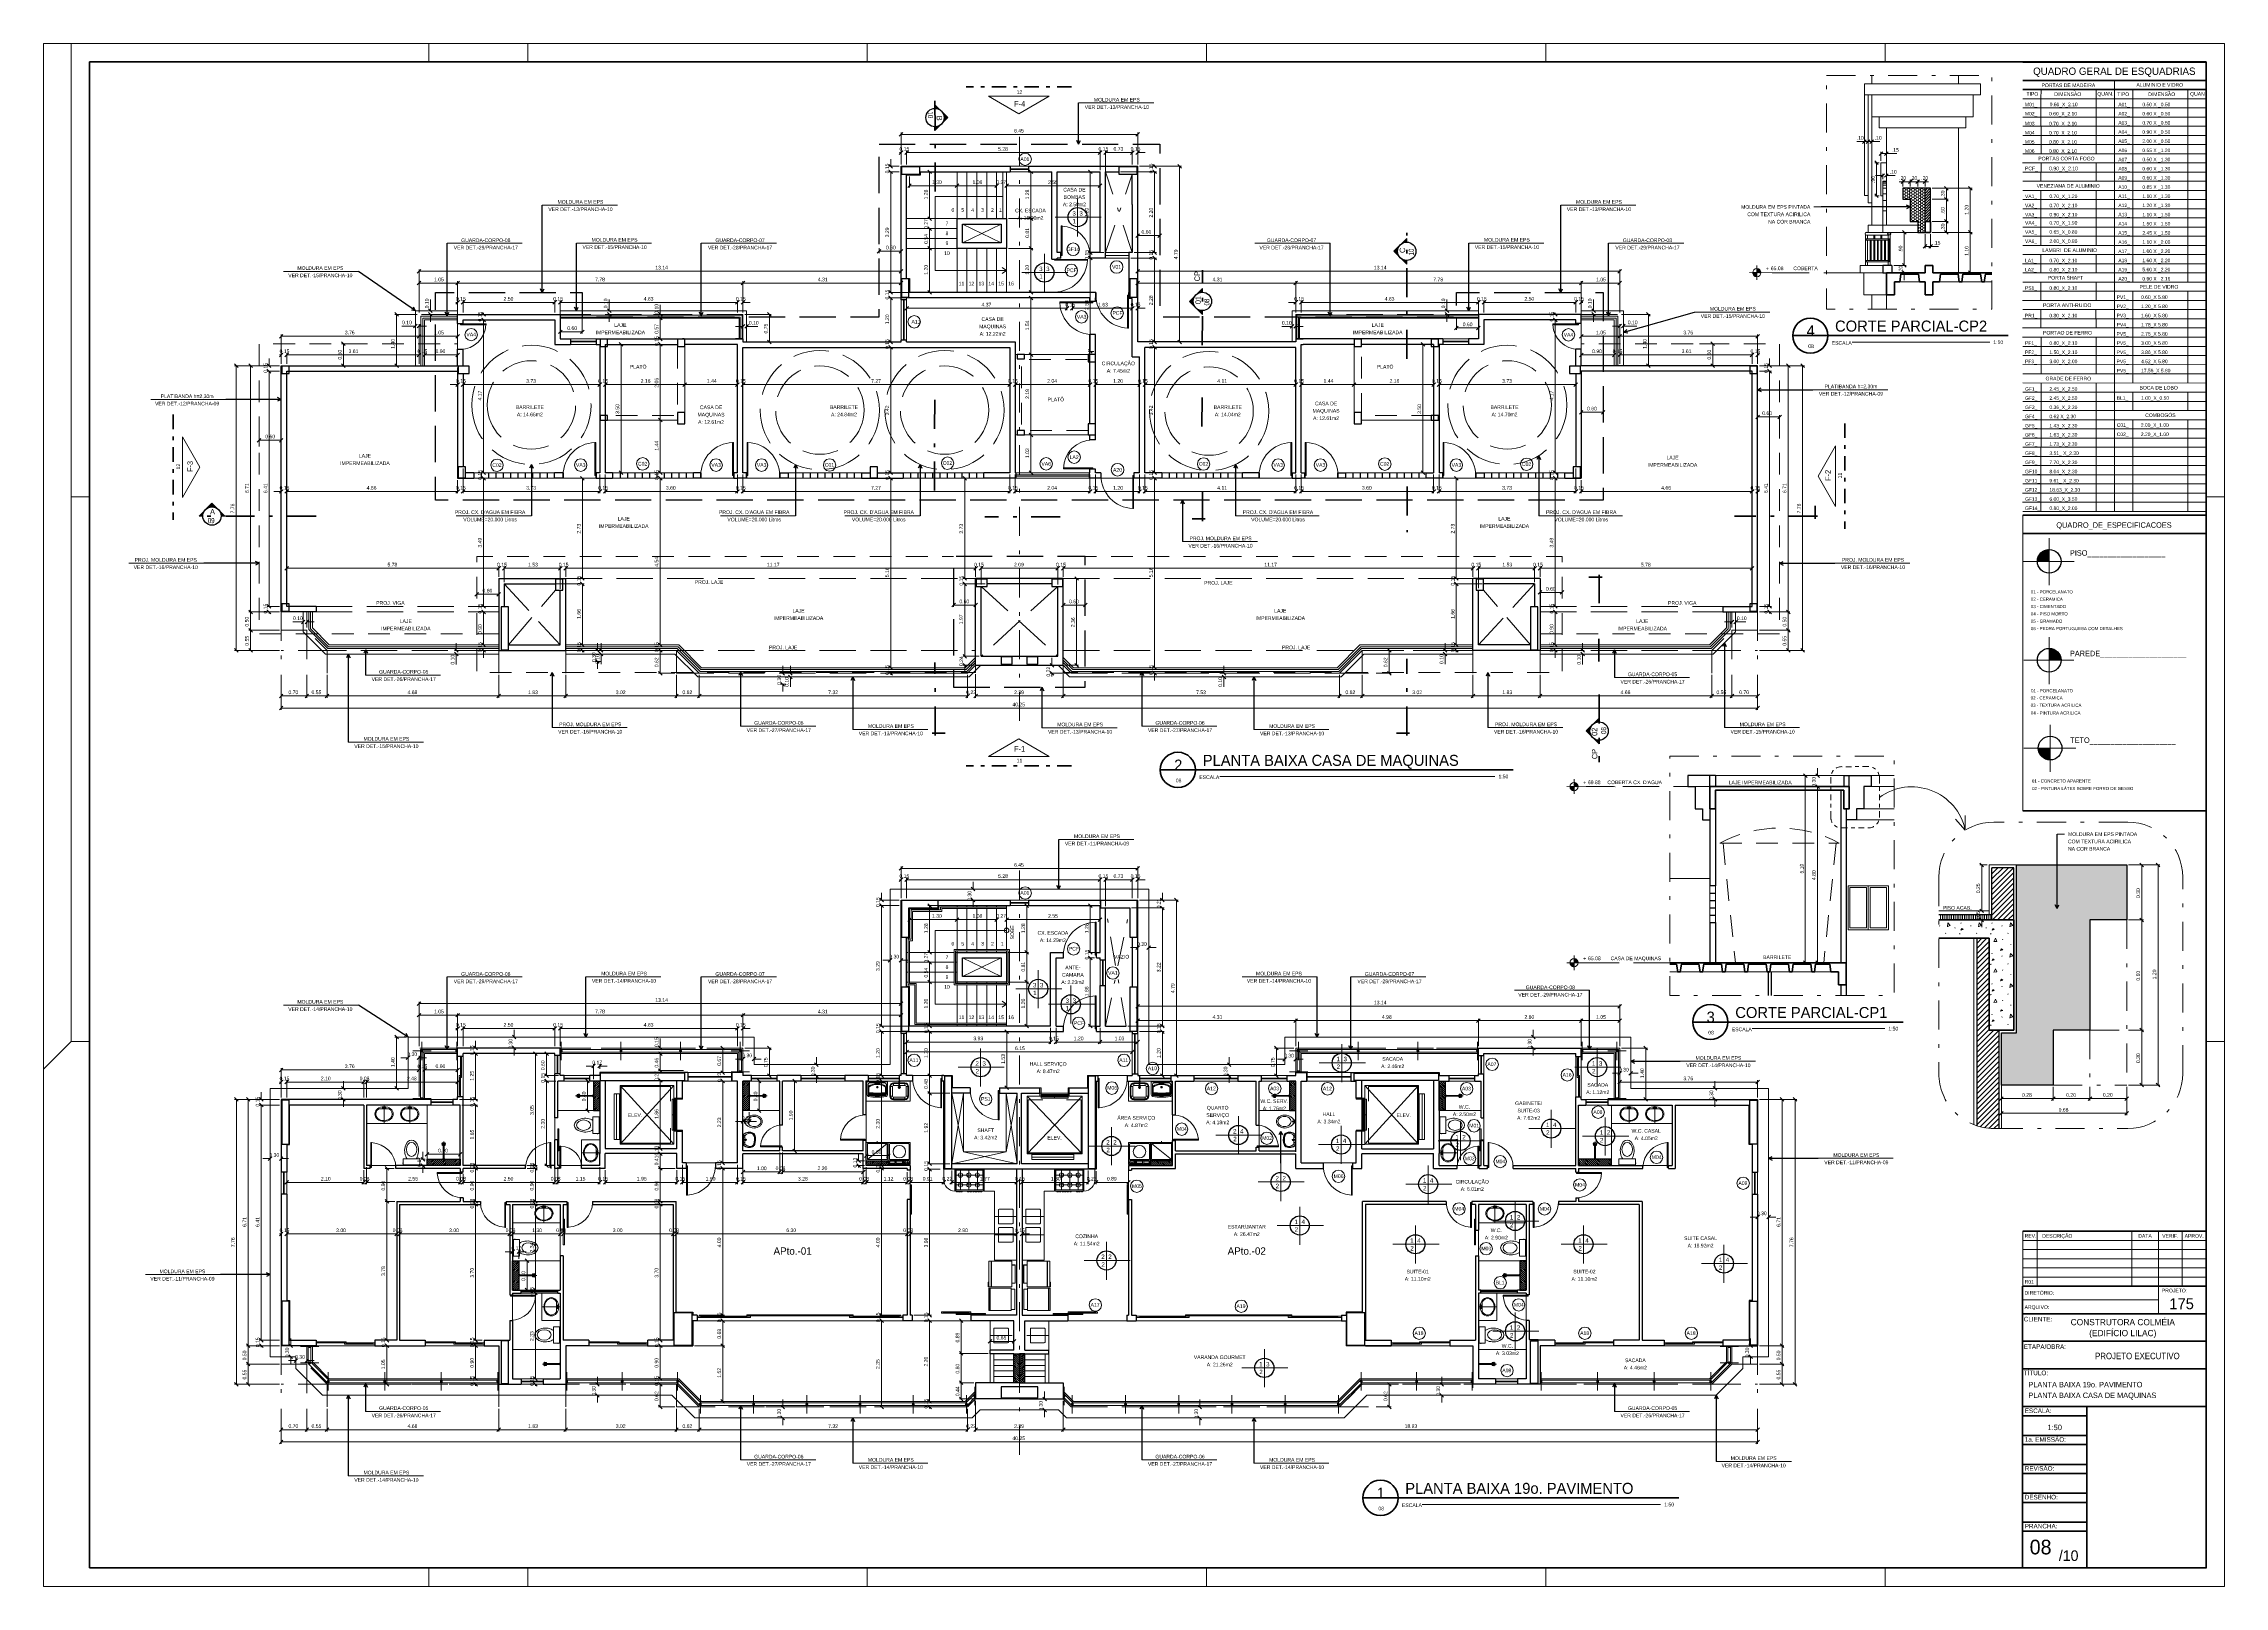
# Model space of a CAD drawing. Header units: metres. Extents: x 3.9 to 63.3, y 8 to 50.1.
import ezdxf
from ezdxf.enums import TextEntityAlignment as Align

# ---------------------------------------------------------------- set-up
doc = ezdxf.new("R2010")
doc.units = ezdxf.units.M
doc.header["$MEASUREMENT"] = 0
for name, pattern in [('DGN Style 2', [0.988287, 0.592972, -0.395315]), ('DGN Style 3', [1.383601, 0.988287, -0.395315]), ('DGN Style 4', [1.582247, 0.790629, -0.395315, 0.000988287, -0.395315]), ('ESTILO_TQS_0001', [1, 0.7, -0.3])]:
    doc.linetypes.add(name, pattern=pattern)
doc.layers.get('Defpoints').update_dxf_attribs({"lineweight": 0})
for name, color, linetype, lineweight in [('$1$23B - Cotas Aux 2', 7, 'Continuous', 0), ('$2$23B - Cotas Aux 2', 7, 'Continuous', 0), ('00-EDIFICACOES TÉRREO', 7, 'Continuous', 0), ('11 - Acabamentos', 7, 'Continuous', 0), ('20 - Equipamentos', 7, 'Continuous', 0), ('24 - Textos Gerais', 7, 'Continuous', 0), ('34 - Mobiliário', 7, 'Continuous', 0), ('5 - Laje em Corte', 7, 'Continuous', 0), ('CORNIJAS_VAR NA PLANTA PTIPO 1', 7, 'Continuous', 0), ('Level 1', 7, 'Continuous', 0), ('Level 11-1', 7, 'Continuous', 0), ('Level 12', 7, 'Continuous', 0), ('Level 14', 7, 'Continuous', 0), ('Level 15', 7, 'Continuous', 0), ('Level 21-1', 7, 'Continuous', 0), ('Level 24-1', 7, 'Continuous', 0), ('Level 25-1', 7, 'Continuous', 0), ('Level 27-1', 7, 'Continuous', 0), ('Level 3', 7, 'Continuous', 0), ('Level 31', 7, 'Continuous', 0), ('Level 36', 7, 'Continuous', 0), ('Level 39', 7, 'Continuous', 0), ('Level 45', 7, 'Continuous', 0), ('Level 46', 7, 'Continuous', 0), ('Level 50', 7, 'Continuous', 0), ('Level 60-1', 7, 'Continuous', 0), ('Level 62', 7, 'Continuous', 0), ('Level 62-1', 7, 'Continuous', 0), ('Level 63', 7, 'Continuous', 0), ('Level 7', 7, 'Continuous', 0), ('Level 8', 7, 'Continuous', 0), ('PILARES ESTRUTURAL', 7, 'Continuous', 0)]:
    doc.layers.add(name, color=color, linetype=linetype, lineweight=lineweight)
doc.layers.add('6', color=6, linetype='Continuous')
doc.layers.add('ARQUITETURA NOVA', color=172, linetype='Continuous')
doc.styles.add('Style-CIVIL', font='CIVIL.shx')
doc.styles.add('Style-INTL_ENGINEERING', font='INTL_ENGINEERING.shx')
doc.dimstyles.get("Standard").update_dxf_attribs({"dimtxt": 0.18, "dimasz": 0.18, "dimexe": 0.18, "dimexo": 0.0625, "dimgap": 0.09, "dimtad": 0, "dimtih": 1, "dimtoh": 1, "dimdec": 4, "dimzin": 1, "dimdsep": 46, "dimtxsty": 'Standard', "dimcen": 0, "dimadec": 0, "dimazin": 0, "dimtfac": 1, "dimtdec": 4, "dimtofl": 0, "dimtmove": 0, "dimatfit": 3, "dimfxl": 0, "dimtolj": 1, "dimtzin": 1, "dimarcsym": 0})

# ---------------------------------------------------------------- blocks, each defined once
blk = doc.blocks.new('*U23')
at = {"layer": '24 - Textos Gerais', "color": 172, "linetype": 'Continuous', "lineweight": 0}
for p, q in [((-0.244, 0.035), (-0.244, -0.035)), ((-0.244, 0.035), (-0.239, 0.035)), ((-0.239, 0.035), (-0.239, -0.035)), ((-0.229, 0.025), (-0.239, 0.035)), ((-0.229, -0.025), (-0.229, 0.025)), ((0.168, 0.012), (-0.229, 0.012)), ((-0.244, -0.035), (-0.239, -0.035)), ((-0.239, -0.035), (-0.229, -0.025)), ((0.168, -0.013), (-0.229, -0.013))]:
    blk.add_line(p, q, dxfattribs=at)
at = {"layer": '24 - Textos Gerais', "color": 172, "linetype": 'DGN Style 4', "lineweight": 13}
blk.add_line((0.244, 0), (-0.244, 0), dxfattribs=at)
at = {"layer": '24 - Textos Gerais', "color": 172, "linetype": 'Continuous', "lineweight": 0, "extrusion": (0, 0, -1)}
for centre in [(-0.088, 0), (-0.168, 0)]:
    blk.add_arc(centre, 0.0125, 90, 270, dxfattribs=at)
at = {"layer": '24 - Textos Gerais', "color": 172, "linetype": 'Continuous', "lineweight": 0}
for radius, start, end in [(0.05, 194.47751, 165.52249), (0.04, 198.20996, 161.79004)]:
    blk.add_arc((0.168, 0), radius, start, end, dxfattribs=at)
blk.add_point((0.168, 0.011), dxfattribs=at)
blk = doc.blocks.new('*U24')
at = {"layer": '24 - Textos Gerais', "color": 172, "linetype": 'Continuous', "lineweight": 13}
blk.add_line((-0.147, -0.136), (-0.147, 0.133), dxfattribs=at)
at = {"layer": '24 - Textos Gerais', "color": 172, "linetype": 'DGN Style 4', "lineweight": 13}
blk.add_line((-0.25, -0.001), (0.25, -0.001), dxfattribs=at)
at = {"layer": '24 - Textos Gerais', "color": 172, "linetype": 'Continuous', "lineweight": 13}
for centre in [(-0.177, 0.039), (-0.177, -0.001), (-0.177, -0.041)]:
    blk.add_circle(centre, 0.01, dxfattribs=at)
blk.add_ellipse((-0.004, 0), major_axis=(0, 0.25), ratio=0.8, dxfattribs=at)
at = {"layer": '24 - Textos Gerais', "color": 172, "linetype": 'Continuous', "lineweight": 13, "extrusion": (0, 0, -1)}
blk.add_ellipse((-0.003, -0.001), major_axis=(0, 0.225), ratio=0.8, start_param=5.350888, end_param=10.349301, dxfattribs=at)
at = {"layer": '24 - Textos Gerais', "color": 172, "linetype": 'Continuous', "lineweight": 13}
for p in [(-0.003, 0.224), (-0.003, 0.224), (-0.147, -0.136)]:
    blk.add_point(p, dxfattribs=at)
blk = doc.blocks.new('SANCXP')
at = {"layer": '24 - Textos Gerais', "color": 172, "linetype": 'Continuous', "lineweight": 0}
for p, q in [((0.06, -0.45), (0.06, 0.45)), ((0.06, 0.45), (0.39, 0.45)), ((0.39, -0.45), (0.39, 0.45)), ((0.06, -0.45), (0.39, -0.45))]:
    blk.add_line(p, q, dxfattribs=at)
at = {"layer": '24 - Textos Gerais', "color": 172, "linetype": 'Continuous', "lineweight": 0, "extrusion": (0, 0, -1), "flags": 128}
blk.add_lwpolyline([(-0.13, -0.47), (-0.16, -0.47), (-0.16, -0.45), (-0.13, -0.45)], close=True, dxfattribs=at)
at = {"layer": '24 - Textos Gerais', "color": 172, "linetype": 'Continuous', "lineweight": 0}
blk.add_ellipse((0.83, 0), major_axis=(-0.581, 0), ratio=0.649123, start_param=0.716078, end_param=5.567107, dxfattribs=at)
at = {"layer": '24 - Textos Gerais', "color": 172, "linetype": 'Continuous', "lineweight": 0, "extrusion": (0, 0, -1)}
blk.add_ellipse((0.9, 0), major_axis=(0.381, 0), ratio=0.746923, dxfattribs=at)
blk = doc.blocks.new('*U26')
at = {"layer": '24 - Textos Gerais', "color": 172, "linetype": 'Continuous', "lineweight": 13}
blk.add_line((-0.147, -0.136), (-0.147, 0.133), dxfattribs=at)
at = {"layer": '24 - Textos Gerais', "color": 172, "linetype": 'DGN Style 4', "lineweight": 13}
blk.add_line((-0.25, -0.001), (0.25, -0.001), dxfattribs=at)
at = {"layer": '24 - Textos Gerais', "color": 172, "linetype": 'Continuous', "lineweight": 13}
for centre in [(-0.177, 0.039), (-0.177, -0.001), (-0.177, -0.041)]:
    blk.add_circle(centre, 0.01, dxfattribs=at)
blk.add_ellipse((-0.004, 0), major_axis=(0, 0.25), ratio=0.8, dxfattribs=at)
at = {"layer": '24 - Textos Gerais', "color": 172, "linetype": 'Continuous', "lineweight": 13, "extrusion": (0, 0, -1)}
blk.add_ellipse((-0.003, -0.001), major_axis=(0, 0.225), ratio=0.8, start_param=5.350888, end_param=10.349301, dxfattribs=at)
at = {"layer": '24 - Textos Gerais', "color": 172, "linetype": 'Continuous', "lineweight": 13}
for p in [(-0.003, 0.224), (-0.003, 0.224), (-0.147, -0.136)]:
    blk.add_point(p, dxfattribs=at)
blk = doc.blocks.new('*U27')
at = {"layer": '24 - Textos Gerais', "color": 172, "linetype": 'Continuous', "lineweight": 13}
blk.add_line((-0.147, -0.136), (-0.147, 0.133), dxfattribs=at)
at = {"layer": '24 - Textos Gerais', "color": 172, "linetype": 'DGN Style 4', "lineweight": 13}
blk.add_line((-0.25, -0.001), (0.25, -0.001), dxfattribs=at)
at = {"layer": '24 - Textos Gerais', "color": 172, "linetype": 'Continuous', "lineweight": 13}
for centre in [(-0.177, 0.039), (-0.177, -0.001), (-0.177, -0.041)]:
    blk.add_circle(centre, 0.01, dxfattribs=at)
blk.add_ellipse((-0.004, 0), major_axis=(0, 0.25), ratio=0.8, dxfattribs=at)
at = {"layer": '24 - Textos Gerais', "color": 172, "linetype": 'Continuous', "lineweight": 13, "extrusion": (0, 0, -1)}
blk.add_ellipse((-0.003, -0.001), major_axis=(0, 0.225), ratio=0.8, start_param=5.350888, end_param=10.349301, dxfattribs=at)
at = {"layer": '24 - Textos Gerais', "color": 172, "linetype": 'Continuous', "lineweight": 13}
for p in [(-0.003, 0.224), (-0.003, 0.224), (-0.147, -0.136)]:
    blk.add_point(p, dxfattribs=at)
blk = doc.blocks.new('SANCXP_1')
at = {"layer": '24 - Textos Gerais', "color": 172, "linetype": 'Continuous', "lineweight": 0}
for p, q in [((0.06, -0.45), (0.06, 0.45)), ((0.06, 0.45), (0.39, 0.45)), ((0.39, -0.45), (0.39, 0.45)), ((0.06, -0.45), (0.39, -0.45))]:
    blk.add_line(p, q, dxfattribs=at)
at = {"layer": '24 - Textos Gerais', "color": 172, "linetype": 'Continuous', "lineweight": 0, "extrusion": (0, 0, -1), "flags": 128}
blk.add_lwpolyline([(-0.13, -0.47), (-0.16, -0.47), (-0.16, -0.45), (-0.13, -0.45)], close=True, dxfattribs=at)
at = {"layer": '24 - Textos Gerais', "color": 172, "linetype": 'Continuous', "lineweight": 0}
blk.add_ellipse((0.83, 0), major_axis=(-0.581, 0), ratio=0.649123, start_param=0.716078, end_param=5.567107, dxfattribs=at)
at = {"layer": '24 - Textos Gerais', "color": 172, "linetype": 'Continuous', "lineweight": 0, "extrusion": (0, 0, -1)}
blk.add_ellipse((0.9, 0), major_axis=(0.381, 0), ratio=0.746923, dxfattribs=at)
blk = doc.blocks.new('*U29')
at = {"layer": '24 - Textos Gerais', "color": 172, "linetype": 'Continuous', "lineweight": 0}
for p, q in [((-0.244, 0.035), (-0.244, -0.035)), ((-0.244, 0.035), (-0.239, 0.035)), ((-0.239, 0.035), (-0.239, -0.035)), ((-0.229, 0.025), (-0.239, 0.035)), ((-0.229, -0.025), (-0.229, 0.025)), ((0.168, 0.012), (-0.229, 0.012)), ((-0.244, -0.035), (-0.239, -0.035)), ((-0.239, -0.035), (-0.229, -0.025)), ((0.168, -0.012), (-0.229, -0.013))]:
    blk.add_line(p, q, dxfattribs=at)
at = {"layer": '24 - Textos Gerais', "color": 172, "linetype": 'DGN Style 4', "lineweight": 13}
blk.add_line((0.244, 0), (-0.244, 0), dxfattribs=at)
at = {"layer": '24 - Textos Gerais', "color": 172, "linetype": 'Continuous', "lineweight": 0, "extrusion": (0, 0, -1)}
for centre in [(-0.088, 0), (-0.168, 0)]:
    blk.add_arc(centre, 0.0125, 90, 270, dxfattribs=at)
at = {"layer": '24 - Textos Gerais', "color": 172, "linetype": 'Continuous', "lineweight": 0}
for radius, start, end in [(0.05, 194.47751, 165.52249), (0.04, 198.20996, 161.79004)]:
    blk.add_arc((0.168, 0), radius, start, end, dxfattribs=at)
blk.add_point((0.168, 0.011), dxfattribs=at)
blk = doc.blocks.new('*U30')
at = {"layer": 'Level 36', "color": 172, "linetype": 'Continuous', "lineweight": 13}
for p, q in [((-0.224, 0), (-0.263, 0)), ((-0.19, 0.043), (-0.224, 0.043)), ((-0.224, 0.043), (-0.224, -0.043)), ((-0.224, 0), (-0.162, 0)), ((-0.19, 0.061), (-0.214, 0.054)), ((-0.214, 0.054), (-0.214, 0.043)), ((-0.19, -0.065), (-0.19, 0.065)), ((-0.19, -0.043), (-0.224, -0.043)), ((-0.214, -0.043), (-0.214, -0.054)), ((-0.19, -0.061), (-0.214, -0.054))]:
    blk.add_line(p, q, dxfattribs=at)
for centre, radius, start, end in [((-0.165, 0.065), 0.025, 133.70577, 180.00016), ((0.052, -0.162), 0.339, 88.94904, 133.70577), ((-0.027, 0), 0.107, 151.70579, 180.00016), ((-0.027, 0), 0.107, 180.00016, 208.29453), ((0.008, -0.019), 0.147, 127.57698, 151.70579), ((0.03, -0.048), 0.184, 107.67831, 127.57698), ((0.045, -0.094), 0.233, 90.00016, 107.67831), ((0.045, -0.094), 0.233, 72.32202, 90.00016), ((0.045, -0.094), 0.271, 72.32202, 87.20705), ((0.06, -0.048), 0.184, 52.42334, 72.32202), ((0.06, -0.048), 0.223, 52.42334, 72.32202), ((0.083, -0.019), 0.147, 28.29453, 52.42334), ((0.083, -0.019), 0.185, 28.29453, 52.42334), ((0.117, 0), 0.107, 0.00016, 28.29453), ((0.117, 0), 0.107, 331.70579, 0.00016), ((0.117, 0), 0.146, 0.00016, 28.29453), ((0.117, 0), 0.146, 331.70579, 0.00016), ((-0.165, -0.065), 0.025, 180.00016, 226.29455), ((0.052, 0.162), 0.339, 226.29455, 270.00016), ((0.008, 0.019), 0.147, 208.29453, 232.42334), ((0.03, 0.048), 0.184, 232.42334, 252.32202), ((0.045, 0.095), 0.233, 252.32202, 270.00016), ((0.045, 0.095), 0.233, 270.00016, 287.67831), ((0.045, 0.095), 0.271, 271.47936, 287.67831), ((0.06, 0.048), 0.184, 287.67831, 307.57698), ((0.06, 0.048), 0.223, 287.67831, 307.57698), ((0.083, 0.019), 0.147, 307.57698, 331.70579), ((0.083, 0.019), 0.185, 307.57698, 331.70579)]:
    blk.add_arc(centre, radius, start, end, dxfattribs=at)
blk = doc.blocks.new('*U31')
at = {"layer": 'Level 36', "color": 172, "linetype": 'Continuous', "lineweight": 13}
for p, q in [((-0.171, -0.135), (-0.171, 0.135)), ((-0.121, 0.114), (-0.168, 0.148)), ((-0.161, -0.135), (-0.161, 0.135)), ((-0.126, 0.077), (-0.158, 0.077)), ((-0.126, 0), (-0.158, 0)), ((-0.142, 0.094), (-0.142, 0.065)), ((-0.142, -0.017), (-0.142, 0.012)), ((-0.121, -0.114), (-0.121, 0.114)), ((-0.121, -0.114), (-0.168, -0.148)), ((-0.126, -0.077), (-0.158, -0.077)), ((-0.142, -0.094), (-0.142, -0.065))]:
    blk.add_line(p, q, dxfattribs=at)
for centre, radius in [((-0.142, 0.077), 0.01), ((-0.142, 0), 0.01), ((-0.096, 0), 0.02), ((-0.096, 0), 0.015), ((-0.142, -0.077), 0.01)]:
    blk.add_circle(centre, radius, dxfattribs=at)
for centre, radius, start, end in [((-0.146, 0.135), 0.025, 131.66129, 180.00016), ((-0.006, -0.023), 0.236, 61.03309, 131.66129), ((-0.146, 0.135), 0.015, 131.66129, 180.00016), ((-0.006, -0.023), 0.226, 61.03309, 131.66129), ((0.034, -0.036), 0.215, 90.04575, 135.93606), ((0.034, 0.079), 0.1, 12.24588, 90.04575), ((0.06, 0.096), 0.09, 14.4235, 61.03309), ((0.06, 0.096), 0.1, 14.4235, 61.03309), ((-0.287, 0.01), 0.428, 344.31291, 12.24588), ((-0.277, 0.01), 0.438, 341.68611, 14.4235), ((-0.277, 0.01), 0.448, 341.68611, 14.4235), ((-0.146, -0.135), 0.025, 180.00016, 228.33903), ((-0.006, 0.023), 0.236, 228.33903, 295.80277), ((-0.146, -0.135), 0.015, 180.00016, 228.33903), ((-0.006, 0.023), 0.226, 228.33903, 295.80277), ((0.034, 0.036), 0.215, 224.06426, 267.58733), ((0.029, -0.079), 0.1, 267.58733, 344.31291), ((0.053, -0.1), 0.09, 295.80277, 341.68611), ((0.053, -0.1), 0.1, 295.80277, 341.68611)]:
    blk.add_arc(centre, radius, start, end, dxfattribs=at)
blk = doc.blocks.new('*U32')
at = {"layer": '24 - Textos Gerais', "color": 172, "linetype": 'Continuous', "lineweight": 0}
for p, q in [((-0.244, 0.035), (-0.244, -0.035)), ((-0.244, 0.035), (-0.239, 0.035)), ((-0.239, 0.035), (-0.239, -0.035)), ((-0.229, 0.025), (-0.239, 0.035)), ((-0.229, -0.025), (-0.229, 0.025)), ((0.168, 0.012), (-0.229, 0.012)), ((-0.244, -0.035), (-0.239, -0.035)), ((-0.239, -0.035), (-0.229, -0.025)), ((0.168, -0.013), (-0.229, -0.013))]:
    blk.add_line(p, q, dxfattribs=at)
at = {"layer": '24 - Textos Gerais', "color": 172, "linetype": 'DGN Style 4', "lineweight": 13}
blk.add_line((0.244, 0), (-0.244, 0), dxfattribs=at)
at = {"layer": '24 - Textos Gerais', "color": 172, "linetype": 'Continuous', "lineweight": 0, "extrusion": (0, 0, -1)}
for centre in [(-0.088, 0), (-0.168, 0)]:
    blk.add_arc(centre, 0.0125, 90, 270, dxfattribs=at)
at = {"layer": '24 - Textos Gerais', "color": 172, "linetype": 'Continuous', "lineweight": 0}
for radius, start, end in [(0.05, 194.47751, 165.52249), (0.04, 198.20996, 161.79004)]:
    blk.add_arc((0.168, 0), radius, start, end, dxfattribs=at)
blk.add_point((0.168, 0.011), dxfattribs=at)
blk = doc.blocks.new('*U33')
at = {"layer": '24 - Textos Gerais', "color": 172, "linetype": 'Continuous', "lineweight": 13}
blk.add_line((-0.147, -0.136), (-0.147, 0.133), dxfattribs=at)
at = {"layer": '24 - Textos Gerais', "color": 172, "linetype": 'DGN Style 4', "lineweight": 13}
blk.add_line((-0.25, -0.001), (0.25, -0.001), dxfattribs=at)
at = {"layer": '24 - Textos Gerais', "color": 172, "linetype": 'Continuous', "lineweight": 13}
for centre in [(-0.177, 0.039), (-0.177, -0.001), (-0.177, -0.041)]:
    blk.add_circle(centre, 0.01, dxfattribs=at)
blk.add_ellipse((-0.004, 0), major_axis=(0, 0.25), ratio=0.8, dxfattribs=at)
at = {"layer": '24 - Textos Gerais', "color": 172, "linetype": 'Continuous', "lineweight": 13, "extrusion": (0, 0, -1)}
blk.add_ellipse((-0.003, -0.001), major_axis=(0, 0.225), ratio=0.8, start_param=5.350888, end_param=10.349301, dxfattribs=at)
at = {"layer": '24 - Textos Gerais', "color": 172, "linetype": 'Continuous', "lineweight": 13}
for p in [(-0.003, 0.224), (-0.003, 0.224), (-0.147, -0.136)]:
    blk.add_point(p, dxfattribs=at)
blk = doc.blocks.new('SANCXP_2')
at = {"layer": '24 - Textos Gerais', "color": 172, "linetype": 'Continuous', "lineweight": 0}
for p, q in [((0.06, -0.45), (0.06, 0.45)), ((0.06, 0.45), (0.39, 0.45)), ((0.39, -0.45), (0.39, 0.45)), ((0.06, -0.45), (0.39, -0.45))]:
    blk.add_line(p, q, dxfattribs=at)
at = {"layer": '24 - Textos Gerais', "color": 172, "linetype": 'Continuous', "lineweight": 0, "extrusion": (0, 0, -1), "flags": 128}
blk.add_lwpolyline([(-0.13, -0.47), (-0.16, -0.47), (-0.16, -0.45), (-0.13, -0.45)], close=True, dxfattribs=at)
at = {"layer": '24 - Textos Gerais', "color": 172, "linetype": 'Continuous', "lineweight": 0}
blk.add_ellipse((0.83, 0), major_axis=(-0.581, 0), ratio=0.649123, start_param=0.716078, end_param=5.567107, dxfattribs=at)
at = {"layer": '24 - Textos Gerais', "color": 172, "linetype": 'Continuous', "lineweight": 0, "extrusion": (0, 0, -1)}
blk.add_ellipse((0.9, 0), major_axis=(0.381, 0), ratio=0.746923, dxfattribs=at)
blk = doc.blocks.new('*U35')
at = {"layer": '24 - Textos Gerais', "color": 172, "linetype": 'Continuous', "lineweight": 0}
for p, q in [((-0.244, 0.035), (-0.244, -0.035)), ((-0.244, 0.035), (-0.239, 0.035)), ((-0.239, 0.035), (-0.239, -0.035)), ((-0.229, 0.025), (-0.239, 0.035)), ((-0.229, -0.025), (-0.229, 0.025)), ((0.168, 0.012), (-0.229, 0.012)), ((-0.244, -0.035), (-0.239, -0.035)), ((-0.239, -0.035), (-0.229, -0.025)), ((0.168, -0.012), (-0.229, -0.013))]:
    blk.add_line(p, q, dxfattribs=at)
at = {"layer": '24 - Textos Gerais', "color": 172, "linetype": 'DGN Style 4', "lineweight": 13}
blk.add_line((0.244, 0), (-0.244, 0), dxfattribs=at)
at = {"layer": '24 - Textos Gerais', "color": 172, "linetype": 'Continuous', "lineweight": 0, "extrusion": (0, 0, -1)}
for centre in [(-0.088, 0), (-0.168, 0)]:
    blk.add_arc(centre, 0.0125, 90, 270, dxfattribs=at)
at = {"layer": '24 - Textos Gerais', "color": 172, "linetype": 'Continuous', "lineweight": 0}
for radius, start, end in [(0.05, 194.47751, 165.52249), (0.04, 198.20996, 161.79004)]:
    blk.add_arc((0.168, 0), radius, start, end, dxfattribs=at)
blk.add_point((0.168, 0.011), dxfattribs=at)
blk = doc.blocks.new('*U36')
at = {"layer": '24 - Textos Gerais', "color": 172, "linetype": 'Continuous', "lineweight": 13}
blk.add_line((-0.147, -0.136), (-0.147, 0.133), dxfattribs=at)
at = {"layer": '24 - Textos Gerais', "color": 172, "linetype": 'DGN Style 4', "lineweight": 13}
blk.add_line((-0.25, -0.001), (0.25, -0.001), dxfattribs=at)
at = {"layer": '24 - Textos Gerais', "color": 172, "linetype": 'Continuous', "lineweight": 13}
for centre in [(-0.177, 0.039), (-0.177, -0.001), (-0.177, -0.041)]:
    blk.add_circle(centre, 0.01, dxfattribs=at)
blk.add_ellipse((-0.004, 0), major_axis=(0, 0.25), ratio=0.8, dxfattribs=at)
at = {"layer": '24 - Textos Gerais', "color": 172, "linetype": 'Continuous', "lineweight": 13, "extrusion": (0, 0, -1)}
blk.add_ellipse((-0.003, -0.001), major_axis=(0, 0.225), ratio=0.8, start_param=5.350888, end_param=10.349301, dxfattribs=at)
at = {"layer": '24 - Textos Gerais', "color": 172, "linetype": 'Continuous', "lineweight": 13}
for p in [(-0.003, 0.224), (-0.003, 0.224), (-0.147, -0.136)]:
    blk.add_point(p, dxfattribs=at)
blk = doc.blocks.new('SANCXP_3')
at = {"layer": '24 - Textos Gerais', "color": 172, "linetype": 'Continuous', "lineweight": 0}
for p, q in [((0.06, -0.45), (0.06, 0.45)), ((0.06, 0.45), (0.39, 0.45)), ((0.39, -0.45), (0.39, 0.45)), ((0.06, -0.45), (0.39, -0.45))]:
    blk.add_line(p, q, dxfattribs=at)
at = {"layer": '24 - Textos Gerais', "color": 172, "linetype": 'Continuous', "lineweight": 0, "extrusion": (0, 0, -1), "flags": 128}
blk.add_lwpolyline([(-0.13, -0.47), (-0.16, -0.47), (-0.16, -0.45), (-0.13, -0.45)], close=True, dxfattribs=at)
at = {"layer": '24 - Textos Gerais', "color": 172, "linetype": 'Continuous', "lineweight": 0}
blk.add_ellipse((0.83, 0), major_axis=(-0.581, 0), ratio=0.649123, start_param=0.716078, end_param=5.567107, dxfattribs=at)
at = {"layer": '24 - Textos Gerais', "color": 172, "linetype": 'Continuous', "lineweight": 0, "extrusion": (0, 0, -1)}
blk.add_ellipse((0.9, 0), major_axis=(0.381, 0), ratio=0.746923, dxfattribs=at)
blk = doc.blocks.new('*U38')
at = {"layer": '24 - Textos Gerais', "color": 172, "linetype": 'Continuous', "lineweight": 0}
for p, q in [((-0.244, 0.035), (-0.244, -0.035)), ((-0.244, 0.035), (-0.239, 0.035)), ((-0.239, 0.035), (-0.239, -0.035)), ((-0.229, 0.025), (-0.239, 0.035)), ((-0.229, -0.025), (-0.229, 0.025)), ((0.168, 0.012), (-0.229, 0.012)), ((-0.244, -0.035), (-0.239, -0.035)), ((-0.239, -0.035), (-0.229, -0.025)), ((0.168, -0.013), (-0.229, -0.013))]:
    blk.add_line(p, q, dxfattribs=at)
at = {"layer": '24 - Textos Gerais', "color": 172, "linetype": 'DGN Style 4', "lineweight": 13}
blk.add_line((0.244, 0), (-0.244, 0), dxfattribs=at)
at = {"layer": '24 - Textos Gerais', "color": 172, "linetype": 'Continuous', "lineweight": 0, "extrusion": (0, 0, -1)}
for centre in [(-0.088, 0), (-0.168, 0)]:
    blk.add_arc(centre, 0.0125, 90, 270, dxfattribs=at)
at = {"layer": '24 - Textos Gerais', "color": 172, "linetype": 'Continuous', "lineweight": 0}
for radius, start, end in [(0.05, 194.47751, 165.52249), (0.04, 198.20996, 161.79004)]:
    blk.add_arc((0.168, 0), radius, start, end, dxfattribs=at)
blk.add_point((0.168, 0.011), dxfattribs=at)
blk = doc.blocks.new('*U39')
at = {"layer": 'Level 36', "color": 172, "linetype": 'Continuous', "lineweight": 13}
for p, q in [((-0.024, 0.102), (-0.024, 0.094)), ((-0.023, 0.102), (-0.023, 0.094)), ((-0.019, 0.102), (-0.019, 0.094)), ((-0.013, 0.102), (-0.013, 0.094)), ((-0.01, 0.094), (-0.01, -0.034)), ((-0.009, 0.094), (-0.009, -0.033)), ((-0.008, 0.094), (-0.008, -0.033)), ((-0.004, 0.102), (-0.004, 0.094)), ((-0.004, 0.094), (-0.004, -0.031)), ((0.004, 0.102), (0.004, 0.094)), ((0.004, 0.094), (0.004, -0.031)), ((0.008, 0.094), (0.008, -0.033)), ((0.009, 0.094), (0.009, -0.033)), ((0.01, 0.094), (0.01, -0.034)), ((0.013, 0.102), (0.013, 0.094)), ((0.019, 0.102), (0.019, 0.094)), ((0.023, 0.102), (0.023, 0.094)), ((0.024, 0.102), (0.024, 0.094)), ((-0.04, -0.062), (0.04, -0.062)), ((-0.019, -0.08), (-0.019, -0.05)), ((-0.018, -0.055), (-0.018, -0.085)), ((-0.017, -0.059), (-0.017, -0.089)), ((-0.013, -0.064), (-0.013, -0.094)), ((-0.008, -0.067), (-0.008, -0.097)), ((0, -0.102), (0, -0.022)), ((0.008, -0.067), (0.008, -0.097)), ((0.013, -0.064), (0.013, -0.094)), ((0.017, -0.059), (0.017, -0.089)), ((0.018, -0.055), (0.018, -0.085)), ((0.019, -0.08), (0.019, -0.05))]:
    blk.add_line(p, q, dxfattribs=at)
at = {"layer": 'Level 36', "color": 172, "linetype": 'Continuous', "lineweight": 13, "extrusion": (0, 0, -1), "flags": 128}
for points in [[(-0.025, 0.094), (0.025, 0.094), (0.025, 0.102), (-0.025, 0.102)], [(0.004, -0.094), (0.004, -0.069), (-0.004, -0.069), (-0.004, -0.094)]]:
    blk.add_lwpolyline(points, close=True, dxfattribs=at)
at = {"layer": 'Level 36', "color": 172, "linetype": 'Continuous', "lineweight": 13, "extrusion": (0, 0, -1)}
blk.add_circle((0, -0.05), 0.019, dxfattribs=at)
for centre, radius, start, end in [((0, -0.062), 0.03, 0, 180), ((0, -0.062), 0.03, 180, 0), ((0, -0.062), 0.025, 0, 180), ((0, -0.062), 0.025, 180, 0), ((0, -0.08), 0.019, 180, 0)]:
    blk.add_arc(centre, radius, start, end, dxfattribs=at)
blk = doc.blocks.new('*U40')
at = {"layer": 'Level 36', "color": 172, "linetype": 'Continuous', "lineweight": 13}
for p, q in [((-0.255, -0.13), (-0.255, 0.13)), ((-0.235, -0.13), (-0.235, 0.13)), ((-0.185, 0.13), (-0.235, 0.13)), ((-0.185, -0.13), (-0.185, 0.13)), ((-0.155, 0.23), (0.155, 0.23)), ((-0.155, 0.21), (0.155, 0.21)), ((-0.155, 0.16), (-0.155, 0.21)), ((-0.155, 0.16), (0.155, 0.16)), ((0.155, 0.16), (0.155, 0.21)), ((0.185, 0.13), (0.185, -0.13)), ((0.185, 0.13), (0.235, 0.13)), ((0.235, 0.13), (0.235, -0.13)), ((0.255, 0.13), (0.255, -0.13)), ((-0.185, -0.13), (-0.235, -0.13)), ((0.155, -0.16), (-0.155, -0.16)), ((-0.155, -0.16), (-0.155, -0.21)), ((0.155, -0.21), (-0.155, -0.21)), ((0.155, -0.23), (-0.155, -0.23)), ((0.155, -0.16), (0.155, -0.21)), ((0.185, -0.13), (0.235, -0.13))]:
    blk.add_line(p, q, dxfattribs=at)
at = {"layer": 'Level 36', "color": 172, "linetype": 'Continuous', "lineweight": 13, "extrusion": (0, 0, -1)}
for centre, radius, start, end in [((0.155, 0.13), 0.1, 0, 90), ((0.155, 0.13), 0.08, 0, 90), ((0.155, 0.13), 0.03, 360, 90), ((-0.155, 0.13), 0.1, 90, 180), ((-0.155, 0.13), 0.08, 90, 180), ((-0.155, 0.13), 0.03, 90, 180), ((0.155, -0.13), 0.1, 270, 0), ((0.155, -0.13), 0.08, 270, 0), ((0.155, -0.13), 0.03, 270, 0), ((-0.155, -0.13), 0.1, 180, 270), ((-0.155, -0.13), 0.08, 180, 270), ((-0.155, -0.13), 0.03, 180, 270)]:
    blk.add_arc(centre, radius, start, end, dxfattribs=at)
blk = doc.blocks.new('*U41')
at = {"layer": 'Level 36', "color": 172, "linetype": 'Continuous', "lineweight": 13}
for p, q in [((-0.3, 0.3), (0.3, 0.3)), ((-0.3, -0.3), (-0.3, 0.3)), ((-0.27, -0.17), (-0.27, 0.25)), ((-0.25, 0.27), (0.25, 0.27)), ((0.27, 0.25), (0.27, -0.17)), ((0.3, 0.3), (0.3, -0.3)), ((0.3, 0.2), (0.3, -0.3)), ((0.3, -0.3), (-0.3, -0.3)), ((0.28, -0.2), (-0.28, -0.2)), ((-0.28, -0.29), (-0.28, -0.2)), ((-0.08, -0.29), (-0.28, -0.29)), ((0.27, -0.17), (-0.27, -0.17)), ((-0.25, -0.19), (-0.25, -0.17)), ((0.25, -0.19), (-0.25, -0.19)), ((0.085, -0.215), (-0.136, -0.215)), ((-0.136, -0.215), (-0.136, -0.29)), ((-0.086, -0.23), (-0.136, -0.23)), ((-0.086, -0.245), (-0.136, -0.245)), ((-0.086, -0.26), (-0.136, -0.26)), ((-0.086, -0.275), (-0.136, -0.275)), ((-0.086, -0.215), (-0.086, -0.29)), ((0.28, -0.28), (-0.08, -0.28)), ((-0.08, -0.29), (-0.08, -0.28)), ((0.085, -0.265), (-0.065, -0.265)), ((0.085, -0.215), (0.085, -0.265)), ((0.115, -0.23), (0.115, -0.25)), ((0.25, -0.215), (0.13, -0.215)), ((0.25, -0.265), (0.13, -0.265)), ((0.25, -0.17), (0.25, -0.19)), ((0.265, -0.23), (0.265, -0.25)), ((0.28, -0.2), (0.28, -0.28))]:
    blk.add_line(p, q, dxfattribs=at)
at = {"layer": 'Level 36', "color": 172, "linetype": 'Continuous', "lineweight": 13, "extrusion": (0, 0, -1)}
for centre, radius in [((0, 0.05), 0.17), ((0.237, -0.253), 0.0227), ((0.174, -0.253), 0.0227)]:
    blk.add_circle(centre, radius, dxfattribs=at)
for centre, radius, start, end in [((0.25, 0.25), 0.02, 0, 90), ((-0.25, 0.25), 0.02, 90, 180), ((0.065, -0.28), 0.015, 0, 90), ((-0.13, -0.23), 0.015, 0, 90), ((-0.13, -0.25), 0.015, 270, 0), ((-0.25, -0.23), 0.015, 90, 180), ((-0.25, -0.25), 0.015, 180, 270)]:
    blk.add_arc(centre, radius, start, end, dxfattribs=at)
blk = doc.blocks.new('*U42')
at = {"layer": 'Level 36', "color": 5, "linetype": 'Continuous', "lineweight": 13}
for p, q in [((-0.28, 0.21), (-0.28, -0.136)), ((-0.28, 0.21), (0.28, 0.21)), ((-0.25, 0.14), (-0.25, -0.128)), ((-0.228, 0.069), (-0.228, -0.075)), ((-0.21, 0.18), (0.21, 0.18)), ((0.228, 0.069), (0.228, -0.075)), ((0.25, 0.14), (0.25, -0.128)), ((0.28, 0.21), (0.28, -0.136)), ((-0.228, -0.086), (-0.228, -0.093)), ((-0.228, -0.1), (-0.228, -0.107)), ((-0.228, -0.114), (-0.228, -0.121)), ((-0.228, -0.129), (-0.228, -0.136)), ((-0.228, -0.143), (-0.228, -0.15)), ((0.228, -0.086), (0.228, -0.093)), ((0.228, -0.1), (0.228, -0.107)), ((0.228, -0.114), (0.228, -0.121)), ((0.228, -0.129), (0.228, -0.136)), ((0.228, -0.143), (0.228, -0.15))]:
    blk.add_line(p, q, dxfattribs=at)
for radius in [0.0225, 0.011]:
    blk.add_circle((0, 0.066), radius, dxfattribs=at)
for centre, radius, start, end in [((-0.21, 0.14), 0.04, 90, 180), ((-0.012, -0.236), 0.397, 88.21634, 126.78896), ((-0.005, -0.248), 0.388, 89.29631, 125.17971), ((0.012, -0.236), 0.397, 53.21104, 91.78366), ((0.005, -0.248), 0.388, 54.82029, 90.70369), ((0.21, 0.14), 0.04, 0, 90), ((-0.23, -0.136), 0.05, 180, 258.28678), ((-0.22, -0.128), 0.03, 180, 258.70177), ((0, 0.973), 1.183, 258.28678, 270), ((-0.008, 1.035), 1.132, 258.79776, 270.41551), ((-0.008, 1.032), 1.139, 258.86747, 270.41551), ((-0.008, 1.032), 1.146, 258.93632, 270.41551), ((-0.008, 1.032), 1.153, 259.00431, 270.41551), ((-0.008, 1.032), 1.16, 259.07147, 270.41551), ((-0.008, 1.032), 1.167, 259.13781, 270.41551), ((-0.008, 1.032), 1.174, 259.20334, 270.41551), ((-0.008, 1.032), 1.181, 259.26809, 270.41551), ((-0.008, 1.032), 1.188, 259.33205, 270.41551), ((-0.008, 1.032), 1.195, 259.39526, 270.41551), ((-0.008, 1.032), 1.202, 259.45771, 270.41551), ((0, 0.973), 1.153, 258.70177, 270), ((0.008, 1.032), 1.202, 269.58449, 280.54229), ((0.008, 1.035), 1.132, 269.58449, 281.20224), ((0.008, 1.032), 1.139, 269.58449, 281.13253), ((0.008, 1.032), 1.146, 269.58449, 281.06368), ((0.008, 1.032), 1.153, 269.58449, 280.99569), ((0.008, 1.032), 1.16, 269.58449, 280.92853), ((0.008, 1.032), 1.167, 269.58449, 280.86219), ((0.008, 1.032), 1.174, 269.58449, 280.79666), ((0.008, 1.032), 1.181, 269.58449, 280.73191), ((0.008, 1.032), 1.188, 269.58449, 280.66795), ((0.008, 1.032), 1.195, 269.58449, 280.60474), ((0, 0.973), 1.153, 270, 281.29823), ((0, 0.973), 1.183, 270, 281.71322), ((0.22, -0.128), 0.03, 281.29823, 0), ((0.23, -0.136), 0.05, 281.71322, 0)]:
    blk.add_arc(centre, radius, start, end, dxfattribs=at)
blk = doc.blocks.new('*U43')
at = {"layer": 'Level 36', "color": 172, "linetype": 'Continuous', "lineweight": 13}
for p, q in [((-0.383, 0.308), (0.383, 0.308)), ((-0.383, -0.292), (-0.383, 0.308)), ((-0.382, 0.283), (0.383, 0.283)), ((-0.375, -0.292), (-0.375, 0.308)), ((-0.367, -0.253), (-0.368, 0.283)), ((-0.368, 0.149), (0.368, 0.149)), ((-0.244, -0.253), (-0.245, 0.283)), ((-0.014, -0.253), (-0.014, 0.283)), ((0.215, -0.253), (0.214, 0.283)), ((0.368, -0.253), (0.367, 0.283)), ((0.383, -0.292), (0.383, 0.308)), ((0.383, -0.292), (-0.383, -0.292)), ((-0.382, -0.253), (0.382, -0.253)), ((-0.367, -0.119), (0.368, -0.119)), ((-0.356, -0.306), (-0.356, -0.292)), ((-0.329, -0.306), (-0.356, -0.306)), ((-0.329, -0.292), (-0.329, -0.306)), ((-0.3, -0.308), (-0.3, -0.296)), ((-0.3, -0.296), (-0.259, -0.296)), ((-0.259, -0.308), (-0.3, -0.308)), ((-0.259, -0.296), (-0.259, -0.308)), ((-0.241, -0.308), (-0.241, -0.296)), ((-0.241, -0.296), (-0.2, -0.296)), ((-0.2, -0.308), (-0.241, -0.308)), ((-0.2, -0.296), (-0.2, -0.308)), ((-0.053, -0.308), (-0.053, -0.296)), ((-0.053, -0.296), (-0.012, -0.296)), ((-0.012, -0.308), (-0.053, -0.308)), ((-0.012, -0.296), (-0.012, -0.308)), ((0.017, -0.308), (0.017, -0.296)), ((0.017, -0.296), (0.058, -0.296)), ((0.058, -0.308), (0.017, -0.308)), ((0.058, -0.296), (0.058, -0.308)), ((0.087, -0.308), (0.087, -0.296)), ((0.087, -0.296), (0.128, -0.296)), ((0.128, -0.308), (0.087, -0.308)), ((0.128, -0.296), (0.128, -0.308)), ((0.157, -0.308), (0.157, -0.296)), ((0.157, -0.296), (0.198, -0.296)), ((0.198, -0.308), (0.157, -0.308)), ((0.198, -0.296), (0.198, -0.308)), ((0.227, -0.308), (0.227, -0.296)), ((0.227, -0.296), (0.268, -0.296)), ((0.268, -0.308), (0.227, -0.308)), ((0.268, -0.296), (0.268, -0.308)), ((0.297, -0.308), (0.297, -0.296)), ((0.297, -0.296), (0.338, -0.296)), ((0.338, -0.308), (0.297, -0.308)), ((0.338, -0.296), (0.338, -0.308))]:
    blk.add_line(p, q, dxfattribs=at)
for centre in [(-0.246, 0.149), (-0.015, 0.149), (0.213, 0.149), (-0.246, -0.119), (-0.015, -0.119), (0.213, -0.119)]:
    blk.add_circle(centre, 0.0585, dxfattribs=at)
blk = doc.blocks.new('GELP')
at = {"layer": '24 - Textos Gerais', "color": 172, "linetype": 'Continuous', "lineweight": 0}
for p, q in [((0, 0.6), (-0.1, 0.6)), ((-0.1, 0.1), (-0.1, 0.6)), ((0, 0.595), (-0.1, 0.595)), ((-0.095, 0.1), (-0.095, 0.6)), ((0, 0.7), (0, 0.7)), ((0, 0.7), (0.67, 0.7)), ((0, 0.7), (0, 0)), ((0.57, 0.7), (0.57, 0)), ((0.58, 0.7), (0.58, 0)), ((0.65, 0.7), (0.65, 0)), ((0.67, 0.7), (0.67, 0.569)), ((0, 0.105), (-0.1, 0.105)), ((0, 0.1), (-0.1, 0.1)), ((0.65, 0), (0, 0)), ((0.67, 0.569), (0.65, 0.569))]:
    blk.add_line(p, q, dxfattribs=at)
blk = doc.blocks.new('FREZP')
at = {"layer": '24 - Textos Gerais', "color": 172, "linetype": 'Continuous', "lineweight": 0}
for p, q in [((0, -0.1), (0.61, -0.1)), ((0, -0.713), (0, -0.1)), ((0.03, -0.1), (0.03, 0)), ((0.03, 0), (0.58, 0)), ((0.58, -0.1), (0.58, 0)), ((0.61, -0.713), (0.61, -0.1)), ((0, -0.673), (0.61, -0.673)), ((0, -0.683), (0.61, -0.683)), ((0, -0.713), (0.61, -0.713))]:
    blk.add_line(p, q, dxfattribs=at)
blk = doc.blocks.new('CUBA40')
at = {"layer": '24 - Textos Gerais', "color": 172, "linetype": 'Continuous', "lineweight": 0}
for p, q in [((0.099, 0.18), (0.099, -0.18)), ((0.479, 0.2), (0.119, 0.2)), ((0.499, -0.18), (0.499, 0.18)), ((0.119, -0.2), (0.479, -0.2))]:
    blk.add_line(p, q, dxfattribs=at)
at = {"layer": '24 - Textos Gerais', "color": 172, "linetype": 'DGN Style 4', "lineweight": 0}
blk.add_line((0, 0), (0.6, 0), dxfattribs=at)
at = {"layer": '24 - Textos Gerais', "color": 172, "linetype": 'Continuous', "lineweight": 0, "extrusion": (0, 0, -1)}
for centre, start, end in [((-0.119, 0.18), 359.99996, 89.99995), ((-0.119, -0.18), 269.99996, 359.99995), ((-0.479, -0.18), 179.99996, 269.99995), ((-0.479, -0.18), 179.99996, 269.99995)]:
    blk.add_arc(centre, 0.02, start, end, dxfattribs=at)
at = {"layer": '24 - Textos Gerais', "color": 172, "linetype": 'Continuous', "lineweight": 0}
for centre, start, end in [((0.479, 0.18), 0.00004, 90.00004), ((0.479, 0.18), 0.00004, 90.00004), ((0.119, -0.18), 180.00004, 270.00004), ((0.479, -0.18), 270.00004, 0.00004)]:
    blk.add_arc(centre, 0.02, start, end, dxfattribs=at)
blk = doc.blocks.new('CUBA40_1')
at = {"layer": '24 - Textos Gerais', "color": 172, "linetype": 'Continuous', "lineweight": 0}
for p, q in [((0.099, 0.18), (0.099, -0.18)), ((0.479, 0.2), (0.119, 0.2)), ((0.499, -0.18), (0.499, 0.18)), ((0.119, -0.2), (0.479, -0.2))]:
    blk.add_line(p, q, dxfattribs=at)
at = {"layer": '24 - Textos Gerais', "color": 172, "linetype": 'DGN Style 4', "lineweight": 0}
blk.add_line((0, 0), (0.6, 0), dxfattribs=at)
at = {"layer": '24 - Textos Gerais', "color": 172, "linetype": 'Continuous', "lineweight": 0, "extrusion": (0, 0, -1)}
for centre, start, end in [((-0.119, 0.18), 359.99996, 89.99995), ((-0.119, -0.18), 269.99996, 359.99995), ((-0.479, -0.18), 179.99996, 269.99995), ((-0.479, -0.18), 179.99996, 269.99995)]:
    blk.add_arc(centre, 0.02, start, end, dxfattribs=at)
at = {"layer": '24 - Textos Gerais', "color": 172, "linetype": 'Continuous', "lineweight": 0}
for centre, start, end in [((0.479, 0.18), 0.00004, 90.00004), ((0.479, 0.18), 0.00004, 90.00004), ((0.119, -0.18), 180.00004, 270.00004), ((0.479, -0.18), 270.00004, 0.00004)]:
    blk.add_arc(centre, 0.02, start, end, dxfattribs=at)
blk = doc.blocks.new('*U48')
at = {"layer": 'Level 36', "color": 172, "linetype": 'Continuous', "lineweight": 13}
for p, q in [((-0.383, 0.308), (0.383, 0.308)), ((-0.383, -0.292), (-0.383, 0.308)), ((-0.382, 0.283), (0.383, 0.283)), ((-0.375, -0.292), (-0.375, 0.308)), ((-0.367, -0.253), (-0.368, 0.283)), ((-0.368, 0.149), (0.368, 0.149)), ((-0.244, -0.253), (-0.245, 0.283)), ((-0.014, -0.253), (-0.014, 0.283)), ((0.215, -0.253), (0.214, 0.283)), ((0.368, -0.253), (0.367, 0.283)), ((0.383, -0.292), (0.383, 0.308)), ((0.383, -0.292), (-0.383, -0.292)), ((-0.382, -0.253), (0.382, -0.253)), ((-0.367, -0.119), (0.368, -0.119)), ((-0.356, -0.306), (-0.356, -0.292)), ((-0.329, -0.306), (-0.356, -0.306)), ((-0.329, -0.292), (-0.329, -0.306)), ((-0.3, -0.308), (-0.3, -0.296)), ((-0.3, -0.296), (-0.259, -0.296)), ((-0.259, -0.308), (-0.3, -0.308)), ((-0.259, -0.296), (-0.259, -0.308)), ((-0.241, -0.308), (-0.241, -0.296)), ((-0.241, -0.296), (-0.2, -0.296)), ((-0.2, -0.308), (-0.241, -0.308)), ((-0.2, -0.296), (-0.2, -0.308)), ((-0.053, -0.308), (-0.053, -0.296)), ((-0.053, -0.296), (-0.012, -0.296)), ((-0.012, -0.308), (-0.053, -0.308)), ((-0.012, -0.296), (-0.012, -0.308)), ((0.017, -0.308), (0.017, -0.296)), ((0.017, -0.296), (0.058, -0.296)), ((0.058, -0.308), (0.017, -0.308)), ((0.058, -0.296), (0.058, -0.308)), ((0.087, -0.308), (0.087, -0.296)), ((0.087, -0.296), (0.128, -0.296)), ((0.128, -0.308), (0.087, -0.308)), ((0.128, -0.296), (0.128, -0.308)), ((0.157, -0.308), (0.157, -0.296)), ((0.157, -0.296), (0.198, -0.296)), ((0.198, -0.308), (0.157, -0.308)), ((0.198, -0.296), (0.198, -0.308)), ((0.227, -0.308), (0.227, -0.296)), ((0.227, -0.296), (0.268, -0.296)), ((0.268, -0.308), (0.227, -0.308)), ((0.268, -0.296), (0.268, -0.308)), ((0.297, -0.308), (0.297, -0.296)), ((0.297, -0.296), (0.338, -0.296)), ((0.338, -0.308), (0.297, -0.308)), ((0.338, -0.296), (0.338, -0.308))]:
    blk.add_line(p, q, dxfattribs=at)
at = {"layer": 'Level 36', "color": 172, "linetype": 'Continuous', "lineweight": 13, "extrusion": (0, 0, -1)}
for centre in [(0.246, 0.149), (0.015, 0.149), (-0.213, 0.149), (0.246, -0.119), (0.015, -0.119), (-0.213, -0.119)]:
    blk.add_circle(centre, 0.0585, dxfattribs=at)
blk = doc.blocks.new('GELP_1')
at = {"layer": '24 - Textos Gerais', "color": 172, "linetype": 'Continuous', "lineweight": 0}
for p, q in [((0, 0.6), (-0.1, 0.6)), ((-0.1, 0.1), (-0.1, 0.6)), ((0, 0.595), (-0.1, 0.595)), ((-0.095, 0.1), (-0.095, 0.6)), ((0, 0.7), (0, 0.7)), ((0, 0.7), (0.67, 0.7)), ((0, 0.7), (0, 0)), ((0.57, 0.7), (0.57, 0)), ((0.58, 0.7), (0.58, 0)), ((0.65, 0.7), (0.65, 0)), ((0.67, 0.7), (0.67, 0.569)), ((0, 0.105), (-0.1, 0.105)), ((0, 0.1), (-0.1, 0.1)), ((0.65, 0), (0, 0)), ((0.67, 0.569), (0.65, 0.569))]:
    blk.add_line(p, q, dxfattribs=at)
blk = doc.blocks.new('FREZP_1')
at = {"layer": '24 - Textos Gerais', "color": 172, "linetype": 'Continuous', "lineweight": 0}
for p, q in [((0, -0.1), (0.61, -0.1)), ((0, -0.713), (0, -0.1)), ((0.03, -0.1), (0.03, 0)), ((0.03, 0), (0.58, 0)), ((0.58, -0.1), (0.58, 0)), ((0.61, -0.713), (0.61, -0.1)), ((0, -0.673), (0.61, -0.673)), ((0, -0.683), (0.61, -0.683)), ((0, -0.713), (0.61, -0.713))]:
    blk.add_line(p, q, dxfattribs=at)
blk = doc.blocks.new('CUBA40_2')
at = {"layer": '24 - Textos Gerais', "color": 172, "linetype": 'Continuous', "lineweight": 0}
for p, q in [((0.099, 0.18), (0.099, -0.18)), ((0.479, 0.2), (0.119, 0.2)), ((0.499, -0.18), (0.499, 0.18)), ((0.119, -0.2), (0.479, -0.2))]:
    blk.add_line(p, q, dxfattribs=at)
at = {"layer": '24 - Textos Gerais', "color": 172, "linetype": 'DGN Style 4', "lineweight": 0}
blk.add_line((0, 0), (0.6, 0), dxfattribs=at)
at = {"layer": '24 - Textos Gerais', "color": 172, "linetype": 'Continuous', "lineweight": 0, "extrusion": (0, 0, -1)}
for centre, start, end in [((-0.119, 0.18), 359.99996, 89.99995), ((-0.119, -0.18), 269.99996, 359.99995), ((-0.479, -0.18), 179.99996, 269.99995), ((-0.479, -0.18), 179.99996, 269.99995)]:
    blk.add_arc(centre, 0.02, start, end, dxfattribs=at)
at = {"layer": '24 - Textos Gerais', "color": 172, "linetype": 'Continuous', "lineweight": 0}
for centre, start, end in [((0.479, 0.18), 0.00004, 90.00004), ((0.479, 0.18), 0.00004, 90.00004), ((0.119, -0.18), 180.00004, 270.00004), ((0.479, -0.18), 270.00004, 0.00004)]:
    blk.add_arc(centre, 0.02, start, end, dxfattribs=at)
blk = doc.blocks.new('CUBA40_3')
at = {"layer": '24 - Textos Gerais', "color": 172, "linetype": 'Continuous', "lineweight": 0}
for p, q in [((0.099, 0.18), (0.099, -0.18)), ((0.479, 0.2), (0.119, 0.2)), ((0.499, -0.18), (0.499, 0.18)), ((0.119, -0.2), (0.479, -0.2))]:
    blk.add_line(p, q, dxfattribs=at)
at = {"layer": '24 - Textos Gerais', "color": 172, "linetype": 'DGN Style 4', "lineweight": 0}
blk.add_line((0, 0), (0.6, 0), dxfattribs=at)
at = {"layer": '24 - Textos Gerais', "color": 172, "linetype": 'Continuous', "lineweight": 0, "extrusion": (0, 0, -1)}
for centre, start, end in [((-0.119, 0.18), 359.99996, 89.99995), ((-0.119, -0.18), 269.99996, 359.99995), ((-0.479, -0.18), 179.99996, 269.99995), ((-0.479, -0.18), 179.99996, 269.99995)]:
    blk.add_arc(centre, 0.02, start, end, dxfattribs=at)
at = {"layer": '24 - Textos Gerais', "color": 172, "linetype": 'Continuous', "lineweight": 0}
for centre, start, end in [((0.479, 0.18), 0.00004, 90.00004), ((0.479, 0.18), 0.00004, 90.00004), ((0.119, -0.18), 180.00004, 270.00004), ((0.479, -0.18), 270.00004, 0.00004)]:
    blk.add_arc(centre, 0.02, start, end, dxfattribs=at)
blk = doc.blocks.new('*U53')
at = {"layer": 'Level 36', "color": 172, "linetype": 'Continuous', "lineweight": 13}
for p, q in [((-0.024, 0.102), (-0.024, 0.094)), ((-0.023, 0.102), (-0.023, 0.094)), ((-0.019, 0.102), (-0.019, 0.094)), ((-0.013, 0.102), (-0.013, 0.094)), ((-0.01, 0.094), (-0.01, -0.034)), ((-0.009, 0.094), (-0.009, -0.033)), ((-0.008, 0.094), (-0.008, -0.033)), ((-0.004, 0.102), (-0.004, 0.094)), ((-0.004, 0.094), (-0.004, -0.031)), ((0.004, 0.102), (0.004, 0.094)), ((0.004, 0.094), (0.004, -0.031)), ((0.008, 0.094), (0.008, -0.033)), ((0.009, 0.094), (0.009, -0.033)), ((0.01, 0.094), (0.01, -0.034)), ((0.013, 0.102), (0.013, 0.094)), ((0.019, 0.102), (0.019, 0.094)), ((0.023, 0.102), (0.023, 0.094)), ((0.024, 0.102), (0.024, 0.094)), ((-0.04, -0.062), (0.04, -0.062)), ((-0.019, -0.08), (-0.019, -0.05)), ((-0.018, -0.055), (-0.018, -0.085)), ((-0.017, -0.059), (-0.017, -0.089)), ((-0.013, -0.064), (-0.013, -0.094)), ((-0.008, -0.067), (-0.008, -0.097)), ((0, -0.102), (0, -0.022)), ((0.008, -0.067), (0.008, -0.097)), ((0.013, -0.064), (0.013, -0.094)), ((0.017, -0.059), (0.017, -0.089)), ((0.018, -0.055), (0.018, -0.085)), ((0.019, -0.08), (0.019, -0.05))]:
    blk.add_line(p, q, dxfattribs=at)
at = {"layer": 'Level 36', "color": 172, "linetype": 'Continuous', "lineweight": 13, "flags": 128}
for points in [[(0.025, 0.094), (-0.025, 0.094), (-0.025, 0.102), (0.025, 0.102)], [(-0.004, -0.094), (-0.004, -0.069), (0.004, -0.069), (0.004, -0.094)]]:
    blk.add_lwpolyline(points, close=True, dxfattribs=at)
at = {"layer": 'Level 36', "color": 172, "linetype": 'Continuous', "lineweight": 13}
blk.add_circle((0, -0.05), 0.019, dxfattribs=at)
at = {"layer": 'Level 36', "color": 172, "linetype": 'Continuous', "lineweight": 13, "extrusion": (0, 0, -1)}
for centre, radius, start, end in [((0, -0.062), 0.03, 0, 180), ((0, -0.062), 0.03, 180, 0), ((0, -0.062), 0.025, 0, 180), ((0, -0.062), 0.025, 180, 0), ((0, -0.08), 0.019, 180, 0)]:
    blk.add_arc(centre, radius, start, end, dxfattribs=at)
blk = doc.blocks.new('*U54')
at = {"layer": 'Level 36', "color": 172, "linetype": 'Continuous', "lineweight": 13}
for p, q in [((-0.255, -0.13), (-0.255, 0.13)), ((-0.235, -0.13), (-0.235, 0.13)), ((-0.185, 0.13), (-0.235, 0.13)), ((-0.185, -0.13), (-0.185, 0.13)), ((-0.155, 0.23), (0.155, 0.23)), ((-0.155, 0.21), (0.155, 0.21)), ((-0.155, 0.16), (-0.155, 0.21)), ((-0.155, 0.16), (0.155, 0.16)), ((0.155, 0.16), (0.155, 0.21)), ((0.185, 0.13), (0.185, -0.13)), ((0.185, 0.13), (0.235, 0.13)), ((0.235, 0.13), (0.235, -0.13)), ((0.255, 0.13), (0.255, -0.13)), ((-0.185, -0.13), (-0.235, -0.13)), ((0.155, -0.16), (-0.155, -0.16)), ((-0.155, -0.16), (-0.155, -0.21)), ((0.155, -0.21), (-0.155, -0.21)), ((0.155, -0.23), (-0.155, -0.23)), ((0.155, -0.16), (0.155, -0.21)), ((0.185, -0.13), (0.235, -0.13))]:
    blk.add_line(p, q, dxfattribs=at)
at = {"layer": 'Level 36', "color": 172, "linetype": 'Continuous', "lineweight": 13, "extrusion": (0, 0, -1)}
for centre, radius, start, end in [((0.155, 0.13), 0.1, 0, 90), ((0.155, 0.13), 0.08, 0, 90), ((0.155, 0.13), 0.03, 360, 90), ((-0.155, 0.13), 0.1, 90, 180), ((-0.155, 0.13), 0.08, 90, 180), ((-0.155, 0.13), 0.03, 90, 180), ((0.155, -0.13), 0.1, 270, 0), ((0.155, -0.13), 0.08, 270, 0), ((0.155, -0.13), 0.03, 270, 0), ((-0.155, -0.13), 0.1, 180, 270), ((-0.155, -0.13), 0.08, 180, 270), ((-0.155, -0.13), 0.03, 180, 270)]:
    blk.add_arc(centre, radius, start, end, dxfattribs=at)
blk = doc.blocks.new('*U55')
at = {"layer": 'Level 36', "color": 5, "linetype": 'Continuous', "lineweight": 13}
for p, q in [((-0.28, 0.21), (-0.28, -0.136)), ((-0.28, 0.21), (0.28, 0.21)), ((-0.25, 0.14), (-0.25, -0.128)), ((-0.228, 0.069), (-0.228, -0.075)), ((-0.21, 0.18), (0.21, 0.18)), ((0.228, 0.069), (0.228, -0.075)), ((0.25, 0.14), (0.25, -0.128)), ((0.28, 0.21), (0.28, -0.136)), ((-0.228, -0.086), (-0.228, -0.093)), ((-0.228, -0.1), (-0.228, -0.107)), ((-0.228, -0.114), (-0.228, -0.121)), ((-0.228, -0.129), (-0.228, -0.136)), ((-0.228, -0.143), (-0.228, -0.15)), ((0.228, -0.086), (0.228, -0.093)), ((0.228, -0.1), (0.228, -0.107)), ((0.228, -0.114), (0.228, -0.121)), ((0.228, -0.129), (0.228, -0.136)), ((0.228, -0.143), (0.228, -0.15))]:
    blk.add_line(p, q, dxfattribs=at)
at = {"layer": 'Level 36', "color": 5, "linetype": 'Continuous', "lineweight": 13, "extrusion": (0, 0, -1)}
for radius in [0.0225, 0.011]:
    blk.add_circle((0, 0.066), radius, dxfattribs=at)
at = {"layer": 'Level 36', "color": 5, "linetype": 'Continuous', "lineweight": 13}
for centre, radius, start, end in [((-0.21, 0.14), 0.04, 90, 180), ((-0.012, -0.236), 0.397, 88.21634, 126.78896), ((-0.005, -0.248), 0.388, 89.29631, 125.17971), ((0.012, -0.236), 0.397, 53.21104, 91.78366), ((0.005, -0.248), 0.388, 54.82029, 90.70369), ((0.21, 0.14), 0.04, 0, 90), ((-0.23, -0.136), 0.05, 180, 258.28678), ((-0.22, -0.128), 0.03, 180, 258.70177), ((0, 0.973), 1.183, 258.28678, 270), ((-0.008, 1.035), 1.132, 258.79776, 270.41551), ((-0.008, 1.032), 1.139, 258.86747, 270.41551), ((-0.008, 1.032), 1.146, 258.93632, 270.41551), ((-0.008, 1.032), 1.153, 259.00431, 270.41551), ((-0.008, 1.032), 1.16, 259.07147, 270.41551), ((-0.008, 1.032), 1.167, 259.13781, 270.41551), ((-0.008, 1.032), 1.174, 259.20334, 270.41551), ((-0.008, 1.032), 1.181, 259.26809, 270.41551), ((-0.008, 1.032), 1.188, 259.33205, 270.41551), ((-0.008, 1.032), 1.195, 259.39526, 270.41551), ((-0.008, 1.032), 1.202, 259.45771, 270.41551), ((0, 0.973), 1.153, 258.70177, 270), ((0.008, 1.032), 1.202, 269.58449, 280.54229), ((0.008, 1.035), 1.132, 269.58449, 281.20224), ((0.008, 1.032), 1.139, 269.58449, 281.13253), ((0.008, 1.032), 1.146, 269.58449, 281.06368), ((0.008, 1.032), 1.153, 269.58449, 280.99569), ((0.008, 1.032), 1.16, 269.58449, 280.92853), ((0.008, 1.032), 1.167, 269.58449, 280.86219), ((0.008, 1.032), 1.174, 269.58449, 280.79666), ((0.008, 1.032), 1.181, 269.58449, 280.73191), ((0.008, 1.032), 1.188, 269.58449, 280.66795), ((0.008, 1.032), 1.195, 269.58449, 280.60474), ((0, 0.973), 1.153, 270, 281.29823), ((0, 0.973), 1.183, 270, 281.71322), ((0.22, -0.128), 0.03, 281.29823, 0), ((0.23, -0.136), 0.05, 281.71322, 0)]:
    blk.add_arc(centre, radius, start, end, dxfattribs=at)
blk = doc.blocks.new('*U56')
at = {"layer": 'Level 36', "color": 172, "linetype": 'Continuous', "lineweight": 13}
for p, q in [((-0.3, 0.3), (0.3, 0.3)), ((-0.3, -0.3), (-0.3, 0.3)), ((-0.27, -0.17), (-0.27, 0.25)), ((-0.25, 0.27), (0.25, 0.27)), ((0.27, 0.25), (0.27, -0.17)), ((0.3, 0.3), (0.3, -0.3)), ((0.3, 0.2), (0.3, -0.3)), ((0.3, -0.3), (-0.3, -0.3)), ((0.28, -0.2), (-0.28, -0.2)), ((-0.28, -0.29), (-0.28, -0.2)), ((-0.08, -0.29), (-0.28, -0.29)), ((0.27, -0.17), (-0.27, -0.17)), ((-0.25, -0.19), (-0.25, -0.17)), ((0.25, -0.19), (-0.25, -0.19)), ((0.085, -0.215), (-0.136, -0.215)), ((-0.136, -0.215), (-0.136, -0.29)), ((-0.086, -0.23), (-0.136, -0.23)), ((-0.086, -0.245), (-0.136, -0.245)), ((-0.086, -0.26), (-0.136, -0.26)), ((-0.086, -0.275), (-0.136, -0.275)), ((-0.086, -0.215), (-0.086, -0.29)), ((0.28, -0.28), (-0.08, -0.28)), ((-0.08, -0.29), (-0.08, -0.28)), ((0.085, -0.265), (-0.065, -0.265)), ((0.085, -0.215), (0.085, -0.265)), ((0.115, -0.23), (0.115, -0.25)), ((0.25, -0.215), (0.13, -0.215)), ((0.25, -0.265), (0.13, -0.265)), ((0.25, -0.17), (0.25, -0.19)), ((0.265, -0.23), (0.265, -0.25)), ((0.28, -0.2), (0.28, -0.28))]:
    blk.add_line(p, q, dxfattribs=at)
for centre, radius in [((0, 0.05), 0.17), ((-0.237, -0.253), 0.0227), ((-0.174, -0.253), 0.0227)]:
    blk.add_circle(centre, radius, dxfattribs=at)
at = {"layer": 'Level 36', "color": 172, "linetype": 'Continuous', "lineweight": 13, "extrusion": (0, 0, -1)}
for centre, radius, start, end in [((0.25, 0.25), 0.02, 0, 90), ((-0.25, 0.25), 0.02, 90, 180), ((0.065, -0.28), 0.015, 0, 90), ((-0.13, -0.23), 0.015, 0, 90), ((-0.13, -0.25), 0.015, 270, 0), ((-0.25, -0.23), 0.015, 90, 180), ((-0.25, -0.25), 0.015, 180, 270)]:
    blk.add_arc(centre, radius, start, end, dxfattribs=at)
blk = doc.blocks.new('*U57')
at = {"layer": 'Level 36', "color": 172, "linetype": 'Continuous', "lineweight": 13}
for p, q in [((-0.224, 0), (-0.263, 0)), ((-0.19, 0.043), (-0.224, 0.043)), ((-0.224, 0.043), (-0.224, -0.043)), ((-0.224, 0), (-0.162, 0)), ((-0.19, 0.061), (-0.214, 0.054)), ((-0.214, 0.054), (-0.214, 0.043)), ((-0.19, -0.065), (-0.19, 0.065)), ((-0.19, -0.043), (-0.224, -0.043)), ((-0.214, -0.043), (-0.214, -0.054)), ((-0.19, -0.061), (-0.214, -0.054))]:
    blk.add_line(p, q, dxfattribs=at)
for centre, radius, start, end in [((-0.165, 0.065), 0.025, 133.70577, 180.00016), ((0.052, -0.162), 0.339, 88.94904, 133.70577), ((-0.027, 0), 0.107, 151.70579, 180.00016), ((-0.027, 0), 0.107, 180.00016, 208.29453), ((0.008, -0.019), 0.147, 127.57698, 151.70579), ((0.03, -0.048), 0.184, 107.67831, 127.57698), ((0.045, -0.094), 0.233, 90.00016, 107.67831), ((0.045, -0.094), 0.233, 72.32202, 90.00016), ((0.045, -0.094), 0.271, 72.32202, 87.20705), ((0.06, -0.048), 0.184, 52.42334, 72.32202), ((0.06, -0.048), 0.223, 52.42334, 72.32202), ((0.083, -0.019), 0.147, 28.29453, 52.42334), ((0.083, -0.019), 0.185, 28.29453, 52.42334), ((0.117, 0), 0.107, 0.00016, 28.29453), ((0.117, 0), 0.107, 331.70579, 0.00016), ((0.117, 0), 0.146, 0.00016, 28.29453), ((0.117, 0), 0.146, 331.70579, 0.00016), ((-0.165, -0.065), 0.025, 180.00016, 226.29455), ((0.052, 0.162), 0.339, 226.29455, 270.00016), ((0.008, 0.019), 0.147, 208.29453, 232.42334), ((0.03, 0.048), 0.184, 232.42334, 252.32202), ((0.045, 0.095), 0.233, 252.32202, 270.00016), ((0.045, 0.095), 0.233, 270.00016, 287.67831), ((0.045, 0.095), 0.271, 271.47936, 287.67831), ((0.06, 0.048), 0.184, 287.67831, 307.57698), ((0.06, 0.048), 0.223, 287.67831, 307.57698), ((0.083, 0.019), 0.147, 307.57698, 331.70579), ((0.083, 0.019), 0.185, 307.57698, 331.70579)]:
    blk.add_arc(centre, radius, start, end, dxfattribs=at)
blk = doc.blocks.new('*U58')
at = {"layer": '24 - Textos Gerais', "color": 172, "linetype": 'Continuous', "lineweight": 0}
for p, q in [((-0.244, 0.035), (-0.244, -0.035)), ((-0.244, 0.035), (-0.239, 0.035)), ((-0.239, 0.035), (-0.239, -0.035)), ((-0.229, 0.025), (-0.239, 0.035)), ((-0.229, -0.025), (-0.229, 0.025)), ((0.168, 0.012), (-0.229, 0.012)), ((-0.244, -0.035), (-0.239, -0.035)), ((-0.239, -0.035), (-0.229, -0.025)), ((0.168, -0.013), (-0.229, -0.013))]:
    blk.add_line(p, q, dxfattribs=at)
at = {"layer": '24 - Textos Gerais', "color": 172, "linetype": 'DGN Style 4', "lineweight": 13}
blk.add_line((0.244, 0), (-0.244, 0), dxfattribs=at)
at = {"layer": '24 - Textos Gerais', "color": 172, "linetype": 'Continuous', "lineweight": 0, "extrusion": (0, 0, -1)}
for centre in [(-0.088, 0), (-0.168, 0)]:
    blk.add_arc(centre, 0.0125, 90, 270, dxfattribs=at)
at = {"layer": '24 - Textos Gerais', "color": 172, "linetype": 'Continuous', "lineweight": 0}
for radius, start, end in [(0.05, 194.47751, 165.52249), (0.04, 198.20996, 161.79004)]:
    blk.add_arc((0.168, 0), radius, start, end, dxfattribs=at)
blk.add_point((0.168, 0.011), dxfattribs=at)
blk = doc.blocks.new('*U59')
at = {"layer": 'Level 36', "color": 172, "linetype": 'Continuous', "lineweight": 13}
for p, q in [((-0.171, -0.135), (-0.171, 0.135)), ((-0.121, 0.114), (-0.168, 0.148)), ((-0.161, -0.135), (-0.161, 0.135)), ((-0.126, 0.077), (-0.158, 0.077)), ((-0.126, 0), (-0.158, 0)), ((-0.142, 0.094), (-0.142, 0.065)), ((-0.142, -0.017), (-0.142, 0.012)), ((-0.121, -0.114), (-0.121, 0.114)), ((-0.121, -0.114), (-0.168, -0.148)), ((-0.126, -0.077), (-0.158, -0.077)), ((-0.142, -0.094), (-0.142, -0.065))]:
    blk.add_line(p, q, dxfattribs=at)
at = {"layer": 'Level 36', "color": 172, "linetype": 'Continuous', "lineweight": 13, "extrusion": (0, 0, -1)}
for centre, radius in [((0.142, 0.077), 0.01), ((0.142, 0), 0.01), ((0.096, 0), 0.02), ((0.096, 0), 0.015), ((0.142, -0.077), 0.01)]:
    blk.add_circle(centre, radius, dxfattribs=at)
at = {"layer": 'Level 36', "color": 172, "linetype": 'Continuous', "lineweight": 13}
for centre, radius, start, end in [((-0.146, 0.135), 0.025, 131.66129, 180.00016), ((-0.006, -0.023), 0.236, 61.03309, 131.66129), ((-0.146, 0.135), 0.015, 131.66129, 180.00016), ((-0.006, -0.023), 0.226, 61.03309, 131.66129), ((0.034, -0.036), 0.215, 90.04575, 135.93606), ((0.034, 0.079), 0.1, 12.24588, 90.04575), ((0.06, 0.096), 0.09, 14.4235, 61.03309), ((0.06, 0.096), 0.1, 14.4235, 61.03309), ((-0.287, 0.01), 0.428, 344.31291, 12.24588), ((-0.277, 0.01), 0.438, 341.68611, 14.4235), ((-0.277, 0.01), 0.448, 341.68611, 14.4235), ((-0.146, -0.135), 0.025, 180.00016, 228.33903), ((-0.006, 0.023), 0.236, 228.33903, 295.80277), ((-0.146, -0.135), 0.015, 180.00016, 228.33903), ((-0.006, 0.023), 0.226, 228.33903, 295.80277), ((0.034, 0.036), 0.215, 224.06426, 267.58733), ((0.029, -0.079), 0.1, 267.58733, 344.31291), ((0.053, -0.1), 0.09, 295.80277, 341.68611), ((0.053, -0.1), 0.1, 295.80277, 341.68611)]:
    blk.add_arc(centre, radius, start, end, dxfattribs=at)
blk = doc.blocks.new('SANCXP_4')
at = {"layer": '24 - Textos Gerais', "color": 172, "linetype": 'Continuous', "lineweight": 0}
for p, q in [((0.06, -0.45), (0.06, 0.45)), ((0.06, 0.45), (0.39, 0.45)), ((0.39, -0.45), (0.39, 0.45)), ((0.06, -0.45), (0.39, -0.45))]:
    blk.add_line(p, q, dxfattribs=at)
at = {"layer": '24 - Textos Gerais', "color": 172, "linetype": 'Continuous', "lineweight": 0, "flags": 128}
blk.add_lwpolyline([(0.13, -0.47), (0.16, -0.47), (0.16, -0.45), (0.13, -0.45)], close=True, dxfattribs=at)
at = {"layer": '24 - Textos Gerais', "color": 172, "linetype": 'Continuous', "lineweight": 0}
blk.add_ellipse((0.83, 0), major_axis=(-0.581, 0), ratio=0.649123, start_param=0.716078, end_param=5.567107, dxfattribs=at)
blk.add_ellipse((0.9, 0), major_axis=(-0.381, 0), ratio=0.746923, dxfattribs=at)
blk = doc.blocks.new('*U61')
at = {"layer": '24 - Textos Gerais', "color": 172, "linetype": 'Continuous', "lineweight": 0}
for p, q in [((-0.244, 0.035), (-0.244, -0.035)), ((-0.244, 0.035), (-0.239, 0.035)), ((-0.239, 0.035), (-0.239, -0.035)), ((-0.229, 0.025), (-0.239, 0.035)), ((-0.229, -0.025), (-0.229, 0.025)), ((0.168, 0.012), (-0.229, 0.012)), ((-0.244, -0.035), (-0.239, -0.035)), ((-0.239, -0.035), (-0.229, -0.025)), ((0.168, -0.012), (-0.229, -0.013))]:
    blk.add_line(p, q, dxfattribs=at)
at = {"layer": '24 - Textos Gerais', "color": 172, "linetype": 'DGN Style 4', "lineweight": 13}
blk.add_line((0.244, 0), (-0.244, 0), dxfattribs=at)
at = {"layer": '24 - Textos Gerais', "color": 172, "linetype": 'Continuous', "lineweight": 0, "extrusion": (0, 0, -1)}
for centre in [(-0.088, 0), (-0.168, 0)]:
    blk.add_arc(centre, 0.0125, 90, 270, dxfattribs=at)
at = {"layer": '24 - Textos Gerais', "color": 172, "linetype": 'Continuous', "lineweight": 0}
for radius, start, end in [(0.05, 194.47751, 165.52249), (0.04, 198.20996, 161.79004)]:
    blk.add_arc((0.168, 0), radius, start, end, dxfattribs=at)
blk.add_point((0.168, 0.011), dxfattribs=at)
blk = doc.blocks.new('*U62')
at = {"layer": '24 - Textos Gerais', "color": 172, "linetype": 'Continuous', "lineweight": 13}
blk.add_line((-0.147, -0.136), (-0.147, 0.133), dxfattribs=at)
at = {"layer": '24 - Textos Gerais', "color": 172, "linetype": 'DGN Style 4', "lineweight": 13}
blk.add_line((-0.25, -0.001), (0.25, -0.001), dxfattribs=at)
at = {"layer": '24 - Textos Gerais', "color": 172, "linetype": 'Continuous', "lineweight": 13, "extrusion": (0, 0, -1)}
for centre in [(0.177, 0.039), (0.177, -0.001), (0.177, -0.041)]:
    blk.add_circle(centre, 0.01, dxfattribs=at)
blk.add_ellipse((-0.004, 0), major_axis=(0, 0.25), ratio=0.8, dxfattribs=at)
blk.add_ellipse((-0.003, -0.001), major_axis=(0, 0.225), ratio=0.8, start_param=5.350888, end_param=10.349301, dxfattribs=at)
at = {"layer": '24 - Textos Gerais', "color": 172, "linetype": 'Continuous', "lineweight": 13}
for p in [(-0.003, 0.224), (-0.003, 0.224), (-0.147, -0.136)]:
    blk.add_point(p, dxfattribs=at)
blk = doc.blocks.new('SANCXP_5')
at = {"layer": '24 - Textos Gerais', "color": 172, "linetype": 'Continuous', "lineweight": 0}
for p, q in [((0.06, -0.45), (0.06, 0.45)), ((0.06, 0.45), (0.39, 0.45)), ((0.39, -0.45), (0.39, 0.45)), ((0.06, -0.45), (0.39, -0.45))]:
    blk.add_line(p, q, dxfattribs=at)
at = {"layer": '24 - Textos Gerais', "color": 172, "linetype": 'Continuous', "lineweight": 0, "flags": 128}
blk.add_lwpolyline([(0.13, -0.47), (0.16, -0.47), (0.16, -0.45), (0.13, -0.45)], close=True, dxfattribs=at)
at = {"layer": '24 - Textos Gerais', "color": 172, "linetype": 'Continuous', "lineweight": 0}
blk.add_ellipse((0.83, 0), major_axis=(-0.581, 0), ratio=0.649123, start_param=0.716078, end_param=5.567107, dxfattribs=at)
blk.add_ellipse((0.9, 0), major_axis=(-0.381, 0), ratio=0.746923, dxfattribs=at)
blk = doc.blocks.new('*U64')
at = {"layer": '24 - Textos Gerais', "color": 172, "linetype": 'Continuous', "lineweight": 13}
blk.add_line((-0.147, -0.136), (-0.147, 0.133), dxfattribs=at)
at = {"layer": '24 - Textos Gerais', "color": 172, "linetype": 'DGN Style 4', "lineweight": 13}
blk.add_line((-0.25, -0.001), (0.25, -0.001), dxfattribs=at)
at = {"layer": '24 - Textos Gerais', "color": 172, "linetype": 'Continuous', "lineweight": 13, "extrusion": (0, 0, -1)}
for centre in [(0.177, 0.039), (0.177, -0.001), (0.177, -0.041)]:
    blk.add_circle(centre, 0.01, dxfattribs=at)
blk.add_ellipse((-0.004, 0), major_axis=(0, 0.25), ratio=0.8, dxfattribs=at)
blk.add_ellipse((-0.003, -0.001), major_axis=(0, 0.225), ratio=0.8, start_param=5.350888, end_param=10.349301, dxfattribs=at)
at = {"layer": '24 - Textos Gerais', "color": 172, "linetype": 'Continuous', "lineweight": 13}
for p in [(-0.003, 0.224), (-0.003, 0.224), (-0.147, -0.136)]:
    blk.add_point(p, dxfattribs=at)
blk = doc.blocks.new('*U65')
at = {"layer": '24 - Textos Gerais', "color": 172, "linetype": 'Continuous', "lineweight": 13}
blk.add_line((-0.147, -0.136), (-0.147, 0.133), dxfattribs=at)
at = {"layer": '24 - Textos Gerais', "color": 172, "linetype": 'DGN Style 4', "lineweight": 13}
blk.add_line((-0.25, -0.001), (0.25, -0.001), dxfattribs=at)
at = {"layer": '24 - Textos Gerais', "color": 172, "linetype": 'Continuous', "lineweight": 13, "extrusion": (0, 0, -1)}
for centre in [(0.177, 0.039), (0.177, -0.001), (0.177, -0.041)]:
    blk.add_circle(centre, 0.01, dxfattribs=at)
blk.add_ellipse((-0.004, 0), major_axis=(0, 0.25), ratio=0.8, dxfattribs=at)
blk.add_ellipse((-0.003, -0.001), major_axis=(0, 0.225), ratio=0.8, start_param=5.350888, end_param=10.349301, dxfattribs=at)
at = {"layer": '24 - Textos Gerais', "color": 172, "linetype": 'Continuous', "lineweight": 13}
for p in [(-0.003, 0.224), (-0.003, 0.224), (-0.147, -0.136)]:
    blk.add_point(p, dxfattribs=at)
blk = doc.blocks.new('*U66')
at = {"layer": '24 - Textos Gerais', "color": 172, "linetype": 'Continuous', "lineweight": 0}
for p, q in [((-0.244, 0.035), (-0.244, -0.035)), ((-0.244, 0.035), (-0.239, 0.035)), ((-0.239, 0.035), (-0.239, -0.035)), ((-0.229, 0.025), (-0.239, 0.035)), ((-0.229, -0.025), (-0.229, 0.025)), ((0.168, 0.012), (-0.229, 0.012)), ((-0.244, -0.035), (-0.239, -0.035)), ((-0.239, -0.035), (-0.229, -0.025)), ((0.168, -0.013), (-0.229, -0.013))]:
    blk.add_line(p, q, dxfattribs=at)
at = {"layer": '24 - Textos Gerais', "color": 172, "linetype": 'DGN Style 4', "lineweight": 13}
blk.add_line((0.244, 0), (-0.244, 0), dxfattribs=at)
at = {"layer": '24 - Textos Gerais', "color": 172, "linetype": 'Continuous', "lineweight": 0, "extrusion": (0, 0, -1)}
for centre in [(-0.088, 0), (-0.168, 0)]:
    blk.add_arc(centre, 0.0125, 90, 270, dxfattribs=at)
at = {"layer": '24 - Textos Gerais', "color": 172, "linetype": 'Continuous', "lineweight": 0}
for radius, start, end in [(0.05, 194.47751, 165.52249), (0.04, 198.20996, 161.79004)]:
    blk.add_arc((0.168, 0), radius, start, end, dxfattribs=at)
blk.add_point((0.168, 0.011), dxfattribs=at)
blk = doc.blocks.new('*U67')
at = {"layer": '24 - Textos Gerais', "color": 172, "linetype": 'Continuous', "lineweight": 13}
blk.add_line((-0.147, -0.136), (-0.147, 0.133), dxfattribs=at)
at = {"layer": '24 - Textos Gerais', "color": 172, "linetype": 'DGN Style 4', "lineweight": 13}
blk.add_line((-0.25, -0.001), (0.25, -0.001), dxfattribs=at)
at = {"layer": '24 - Textos Gerais', "color": 172, "linetype": 'Continuous', "lineweight": 13, "extrusion": (0, 0, -1)}
for centre in [(0.177, 0.039), (0.177, -0.001), (0.177, -0.041)]:
    blk.add_circle(centre, 0.01, dxfattribs=at)
blk.add_ellipse((-0.004, 0), major_axis=(0, 0.25), ratio=0.8, dxfattribs=at)
blk.add_ellipse((-0.003, -0.001), major_axis=(0, 0.225), ratio=0.8, start_param=5.350888, end_param=10.349301, dxfattribs=at)
at = {"layer": '24 - Textos Gerais', "color": 172, "linetype": 'Continuous', "lineweight": 13}
for p in [(-0.003, 0.224), (-0.003, 0.224), (-0.147, -0.136)]:
    blk.add_point(p, dxfattribs=at)
blk = doc.blocks.new('SANCXP_6')
at = {"layer": '24 - Textos Gerais', "color": 172, "linetype": 'Continuous', "lineweight": 0}
for p, q in [((0.06, -0.45), (0.06, 0.45)), ((0.06, 0.45), (0.39, 0.45)), ((0.39, -0.45), (0.39, 0.45)), ((0.06, -0.45), (0.39, -0.45))]:
    blk.add_line(p, q, dxfattribs=at)
at = {"layer": '24 - Textos Gerais', "color": 172, "linetype": 'Continuous', "lineweight": 0, "flags": 128}
blk.add_lwpolyline([(0.13, -0.47), (0.16, -0.47), (0.16, -0.45), (0.13, -0.45)], close=True, dxfattribs=at)
at = {"layer": '24 - Textos Gerais', "color": 172, "linetype": 'Continuous', "lineweight": 0}
blk.add_ellipse((0.83, 0), major_axis=(-0.581, 0), ratio=0.649123, start_param=0.716078, end_param=5.567107, dxfattribs=at)
blk.add_ellipse((0.9, 0), major_axis=(-0.381, 0), ratio=0.746923, dxfattribs=at)
blk = doc.blocks.new('*U69')
at = {"layer": '24 - Textos Gerais', "color": 172, "linetype": 'Continuous', "lineweight": 0}
for p, q in [((-0.244, 0.035), (-0.244, -0.035)), ((-0.244, 0.035), (-0.239, 0.035)), ((-0.239, 0.035), (-0.239, -0.035)), ((-0.229, 0.025), (-0.239, 0.035)), ((-0.229, -0.025), (-0.229, 0.025)), ((0.168, 0.012), (-0.229, 0.012)), ((-0.244, -0.035), (-0.239, -0.035)), ((-0.239, -0.035), (-0.229, -0.025)), ((0.168, -0.012), (-0.229, -0.013))]:
    blk.add_line(p, q, dxfattribs=at)
at = {"layer": '24 - Textos Gerais', "color": 172, "linetype": 'DGN Style 4', "lineweight": 13}
blk.add_line((0.244, 0), (-0.244, 0), dxfattribs=at)
at = {"layer": '24 - Textos Gerais', "color": 172, "linetype": 'Continuous', "lineweight": 0, "extrusion": (0, 0, -1)}
for centre in [(-0.088, 0), (-0.168, 0)]:
    blk.add_arc(centre, 0.0125, 90, 270, dxfattribs=at)
at = {"layer": '24 - Textos Gerais', "color": 172, "linetype": 'Continuous', "lineweight": 0}
for radius, start, end in [(0.05, 194.47751, 165.52249), (0.04, 198.20996, 161.79004)]:
    blk.add_arc((0.168, 0), radius, start, end, dxfattribs=at)
blk.add_point((0.168, 0.011), dxfattribs=at)
blk = doc.blocks.new('*U70')
at = {"layer": '24 - Textos Gerais', "color": 172, "linetype": 'Continuous', "lineweight": 13}
blk.add_line((-0.147, -0.136), (-0.147, 0.133), dxfattribs=at)
at = {"layer": '24 - Textos Gerais', "color": 172, "linetype": 'DGN Style 4', "lineweight": 13}
blk.add_line((-0.25, -0.001), (0.25, -0.001), dxfattribs=at)
at = {"layer": '24 - Textos Gerais', "color": 172, "linetype": 'Continuous', "lineweight": 13, "extrusion": (0, 0, -1)}
for centre in [(0.177, 0.039), (0.177, -0.001), (0.177, -0.041)]:
    blk.add_circle(centre, 0.01, dxfattribs=at)
blk.add_ellipse((-0.004, 0), major_axis=(0, 0.25), ratio=0.8, dxfattribs=at)
blk.add_ellipse((-0.003, -0.001), major_axis=(0, 0.225), ratio=0.8, start_param=5.350888, end_param=10.349301, dxfattribs=at)
at = {"layer": '24 - Textos Gerais', "color": 172, "linetype": 'Continuous', "lineweight": 13}
for p in [(-0.003, 0.224), (-0.003, 0.224), (-0.147, -0.136)]:
    blk.add_point(p, dxfattribs=at)
blk = doc.blocks.new('SANCXP_7')
at = {"layer": '24 - Textos Gerais', "color": 172, "linetype": 'Continuous', "lineweight": 0}
for p, q in [((0.06, -0.45), (0.06, 0.45)), ((0.06, 0.45), (0.39, 0.45)), ((0.39, -0.45), (0.39, 0.45)), ((0.06, -0.45), (0.39, -0.45))]:
    blk.add_line(p, q, dxfattribs=at)
at = {"layer": '24 - Textos Gerais', "color": 172, "linetype": 'Continuous', "lineweight": 0, "flags": 128}
blk.add_lwpolyline([(0.13, -0.47), (0.16, -0.47), (0.16, -0.45), (0.13, -0.45)], close=True, dxfattribs=at)
at = {"layer": '24 - Textos Gerais', "color": 172, "linetype": 'Continuous', "lineweight": 0}
blk.add_ellipse((0.83, 0), major_axis=(-0.581, 0), ratio=0.649123, start_param=0.716078, end_param=5.567107, dxfattribs=at)
blk.add_ellipse((0.9, 0), major_axis=(-0.381, 0), ratio=0.746923, dxfattribs=at)
blk = doc.blocks.new('*U72')
at = {"layer": '24 - Textos Gerais', "color": 172, "linetype": 'Continuous', "lineweight": 0}
for p, q in [((-0.244, 0.035), (-0.244, -0.035)), ((-0.244, 0.035), (-0.239, 0.035)), ((-0.239, 0.035), (-0.239, -0.035)), ((-0.229, 0.025), (-0.239, 0.035)), ((-0.229, -0.025), (-0.229, 0.025)), ((0.168, 0.012), (-0.229, 0.012)), ((-0.244, -0.035), (-0.239, -0.035)), ((-0.239, -0.035), (-0.229, -0.025)), ((0.168, -0.013), (-0.229, -0.013))]:
    blk.add_line(p, q, dxfattribs=at)
at = {"layer": '24 - Textos Gerais', "color": 172, "linetype": 'DGN Style 4', "lineweight": 13}
blk.add_line((0.244, 0), (-0.244, 0), dxfattribs=at)
at = {"layer": '24 - Textos Gerais', "color": 172, "linetype": 'Continuous', "lineweight": 0, "extrusion": (0, 0, -1)}
for centre in [(-0.088, 0), (-0.168, 0)]:
    blk.add_arc(centre, 0.0125, 90, 270, dxfattribs=at)
at = {"layer": '24 - Textos Gerais', "color": 172, "linetype": 'Continuous', "lineweight": 0}
for radius, start, end in [(0.05, 194.47751, 165.52249), (0.04, 198.20996, 161.79004)]:
    blk.add_arc((0.168, 0), radius, start, end, dxfattribs=at)
blk.add_point((0.168, 0.011), dxfattribs=at)
blk = doc.blocks.new('*U22')
at = {"layer": 'Level 36', "color": 172, "linetype": 'Continuous', "lineweight": 13}
for p, q in [((-2.975, 3.33), (-2.975, 3.88)), ((2.975, 3.33), (2.975, 3.88)), ((-16.145, 1.58), (-16.145, 3.23)), ((-12.585, 3.08), (-11.61, 3.08)), ((-6.535, 3.08), (-7.365, 3.08)), ((-2.975, 3.33), (-4.175, 3.33)), ((2.975, 3.33), (4.175, 3.33)), ((6.535, 3.08), (7.365, 3.08)), ((12.585, 3.08), (11.61, 3.08)), ((16.145, 1.58), (16.145, 3.23)), ((-16.145, 2.73), (-17.795, 2.73)), ((-16.145, 2.73), (-17.795, 2.73)), ((16.145, 2.73), (17.795, 2.73)), ((16.145, 2.73), (17.795, 2.73)), ((-11.939, 2.28), (-11.439, 2.28)), ((-11.939, 1.58), (-11.939, 2.28)), ((-3.575, 2.21), (-4.175, 2.21)), ((-4.145, 1.74), (-3.605, 2.18)), ((-3.875, 2.18), (-3.875, 2.247)), ((-3.575, 2.21), (-3.575, 1.71)), ((3.575, 2.21), (4.175, 2.21)), ((3.575, 2.21), (3.575, 1.71)), ((4.145, 1.74), (3.605, 2.18)), ((3.875, 2.18), (3.875, 2.247)), ((11.939, 2.28), (11.439, 2.28)), ((11.939, 1.58), (11.939, 2.28)), ((-2.06, 1.19), (-2.06, 1.48)), ((-1.76, 0.88), (-1.76, 1.48)), ((-0.96, 0.88), (-0.96, 1.48)), ((0.96, 0.88), (0.96, 1.48)), ((1.76, 0.88), (1.76, 1.48)), ((2.06, 1.19), (2.06, 1.48)), ((-0.675, 0.88), (-0.96, 0.88)), ((-0.675, 0.88), (-0.675, -1)), ((0.675, 0.88), (0.96, 0.88)), ((0.675, 0.88), (0.675, -1)), ((-13.815, 0.02), (-12.515, 0.02)), ((-13.815, 0.02), (-12.515, 0.02)), ((13.815, 0.02), (12.515, 0.02)), ((13.815, 0.02), (12.515, 0.02)), ((-13.645, -1.015), (-12.515, -1.015)), ((-0.075, -1), (-0.675, -1)), ((0.075, -1), (0.675, -1)), ((13.645, -1.015), (12.515, -1.015)), ((-13.015, -1.895), (-13.015, -2.645)), ((-13.015, -1.895), (-13.015, -2.645)), ((13.015, -1.895), (13.015, -2.645)), ((13.015, -1.895), (13.015, -2.645)), ((-13.015, -2.645), (-12.515, -2.645)), ((-13.015, -2.645), (-12.515, -2.645)), ((13.015, -2.645), (12.515, -2.645)), ((13.015, -2.645), (12.515, -2.645)), ((-13.815, -3.43), (-12.515, -3.43)), ((13.815, -3.43), (12.515, -3.43))]:
    blk.add_line(p, q, dxfattribs=at)
at = {"layer": 'Level 36', "color": 172, "linetype": 'Continuous', "lineweight": 0}
for p, q in [((-0.075, -1), (-0.675, -1)), ((0.075, -1), (0.675, -1))]:
    blk.add_line(p, q, dxfattribs=at)
at = {"layer": 'Level 36', "color": 172, "linetype": 'Continuous', "lineweight": 13, "flags": 128}
for points in [[(-4.145, 1.74), (-3.605, 1.74), (-3.605, 2.18), (-4.145, 2.18)], [(4.145, 1.74), (3.605, 1.74), (3.605, 2.18), (4.145, 2.18)]]:
    blk.add_lwpolyline(points, close=True, dxfattribs=at)
at = {"layer": 'Level 36', "color": 172, "linetype": 'Continuous', "lineweight": 13, "extrusion": (0, 0, -1)}
blk.add_arc((1.742, 1.198), 0.318, 273.2275, 1.33249, dxfattribs=at)
at = {"layer": 'Level 36', "color": 172, "linetype": 'Continuous', "lineweight": 13}
blk.add_arc((1.742, 1.198), 0.318, 273.2275, 1.33249, dxfattribs=at)
at = {"layer": '24 - Textos Gerais', "color": 172, "linetype": 'Continuous', "lineweight": 13}
for name, p, rotation in [('*U24', (-17.319, 2.98), 270), ('*U26', (-16.619, 2.98), 270), ('*U27', (-11.689, 1.929), 180), ('*U33', (-12.964, 0.27), 270), ('*U36', (-12.765, -2.271), 180)]:
    blk.add_blockref(name, p, dxfattribs=dict(at, rotation=rotation))
at = {"layer": '24 - Textos Gerais', "color": 172, "linetype": 'Continuous', "lineweight": 0}
for name, p, rotation in [('*U29', (-11.854, 3.48), 180), ('*U23', (-15.695, 1.994), 90), ('FREZP_1', (0.122, -2.37), 90), ('*U38', (-12.759, -3.83), 180)]:
    blk.add_blockref(name, p, dxfattribs=dict(at, rotation=rotation))
for name, p in [('*U32', (-7.121, 3.48)), ('*U35', (-13.401, -1.415))]:
    blk.add_blockref(name, p, dxfattribs=at)
at = {"layer": '24 - Textos Gerais', "color": 172, "linetype": 'Continuous', "lineweight": 0, "extrusion": (0, 0, -1)}
for name, p in [('*U58', (-7.121, 3.48)), ('*U69', (-13.401, -1.415))]:
    blk.add_blockref(name, p, dxfattribs=at)
for name, p, rotation in [('*U61', (-11.854, 3.48), 180), ('*U66', (-15.695, 1.994), 90), ('FREZP', (0.122, -2.37), 90), ('*U72', (-12.759, -3.83), 180)]:
    blk.add_blockref(name, p, dxfattribs=dict(at, rotation=rotation))
at = {"layer": '24 - Textos Gerais', "color": 172, "linetype": 'Continuous', "lineweight": 13, "extrusion": (0, 0, -1)}
for name, p, rotation in [('*U64', (-16.619, 2.98), 270), ('*U65', (-17.319, 2.98), 270), ('*U62', (-11.689, 1.929), 180), ('*U67', (-12.964, 0.27), 270), ('*U70', (-12.765, -2.271), 180)]:
    blk.add_blockref(name, p, dxfattribs=dict(at, rotation=rotation))
at = {"layer": '24 - Textos Gerais', "color": 172, "linetype": 'Continuous', "lineweight": 0, "extrusion": (0, 0, -1), "xscale": 0.5000000000216841, "yscale": 0.5000000000216841, "zscale": 0.5000000000216841}
for name, p, rotation in [('SANCXP_1', (11.43, 2.68), 359.9994663905647), ('SANCXP', (16.57, 1.57), 89.99946639056465), ('SANCXP_2', (13.825, -0.665), 179.9994663905646), ('SANCXP_3', (12.505, -3.038), 359.9994663905647)]:
    blk.add_blockref(name, p, dxfattribs=dict(at, rotation=rotation))
at = {"layer": '24 - Textos Gerais', "color": 172, "linetype": 'Continuous', "lineweight": 0, "xscale": 0.5000000000216841, "yscale": 0.5000000000216841, "zscale": 0.5000000000216841}
for name, p, rotation in [('SANCXP_4', (11.43, 2.68), 359.9994663905647), ('SANCXP_5', (16.57, 1.57), 89.99946639056465), ('SANCXP_6', (13.825, -0.665), 179.9994663905646), ('SANCXP_7', (12.505, -3.038), 359.9994663905647)]:
    blk.add_blockref(name, p, dxfattribs=dict(at, rotation=rotation))
at = {"layer": '24 - Textos Gerais', "color": 172, "linetype": 'DGN Style 4', "lineweight": 0, "rotation": 180}
for name, p in [('CUBA40', (-0.075, 0.19)), ('CUBA40_1', (-0.075, -0.31))]:
    blk.add_blockref(name, p, dxfattribs=at)
at = {"layer": '24 - Textos Gerais', "color": 172, "linetype": 'DGN Style 4', "lineweight": 0, "extrusion": (0, 0, -1), "rotation": 180}
for name, p in [('CUBA40_2', (-0.075, 0.19)), ('CUBA40_3', (-0.075, -0.31))]:
    blk.add_blockref(name, p, dxfattribs=at)
at = {"layer": '24 - Textos Gerais', "color": 172, "linetype": 'Continuous', "lineweight": 0, "xscale": 0.9580252202581632, "zscale": 0.9580252202581632, "rotation": 180}
blk.add_blockref('GELP', (-0.21, -1.029), dxfattribs=at)
at = {"layer": '24 - Textos Gerais', "color": 172, "linetype": 'Continuous', "lineweight": 0, "extrusion": (0, 0, -1), "xscale": 0.9580252202581632, "zscale": 0.9580252202581632, "rotation": 180}
blk.add_blockref('GELP_1', (-0.21, -1.029), dxfattribs=at)
at = {"layer": 'Level 36', "color": 5, "linetype": 'Continuous', "lineweight": 13}
blk.add_blockref('*U42', (-3.875, 3.65), dxfattribs=at)
at = {"layer": 'Level 36', "color": 172, "linetype": 'Continuous', "lineweight": 13, "extrusion": (0, 0, -1)}
for name, p in [('*U40', (3.275, 3.605)), ('*U39', (3.275, 3.778)), ('*U57', (-7.272, 2.78)), ('*U59', (-7.364, 2.28)), ('*U41', (3.275, 1.91)), ('*U48', (-1.36, 1.172))]:
    blk.add_blockref(name, p, dxfattribs=at)
at = {"layer": 'Level 36', "color": 172, "linetype": 'Continuous', "lineweight": 13}
for name, p in [('*U54', (3.275, 3.605)), ('*U53', (3.275, 3.778)), ('*U30', (-7.272, 2.78)), ('*U31', (-7.364, 2.28)), ('*U56', (3.275, 1.91)), ('*U43', (-1.36, 1.172))]:
    blk.add_blockref(name, p, dxfattribs=at)
at = {"layer": 'Level 36', "color": 5, "linetype": 'Continuous', "lineweight": 13, "extrusion": (0, 0, -1)}
blk.add_blockref('*U55', (-3.875, 3.65), dxfattribs=at)
blk = doc.blocks.new('*U73')
at = {"layer": 'Level 45', "color": 6, "linetype": 'Continuous', "lineweight": 0}
for p, q in [((-0.198, -0.065), (-0.3, 0.037)), ((-0.145, -0.065), (-0.275, 0.065)), ((-0.092, -0.065), (-0.222, 0.065)), ((-0.039, -0.065), (-0.169, 0.065)), ((0.015, -0.065), (-0.115, 0.065)), ((0.068, -0.065), (-0.062, 0.065)), ((0.121, -0.065), (-0.009, 0.065)), ((0.174, -0.065), (0.044, 0.065)), ((0.227, -0.065), (0.097, 0.065)), ((0.28, -0.065), (0.15, 0.065)), ((0.3, -0.032), (0.203, 0.065)), ((0.3, 0.021), (0.256, 0.065)), ((-0.251, -0.065), (-0.3, -0.016))]:
    blk.add_line(p, q, dxfattribs=at)
at = {"layer": 'Level 45', "color": 6, "linetype": 'Continuous', "lineweight": 30, "flags": 128}
blk.add_lwpolyline([(0.3, -0.065), (0.3, 0.065), (-0.3, 0.065), (-0.3, -0.065)], close=True, dxfattribs=at)
blk = doc.blocks.new('SC2858')
at = {"layer": '00-EDIFICACOES TÉRREO', "color": 7, "linetype": 'Continuous', "lineweight": 13, "flags": 128}
for points in [[(-0.52496, -0.01499), (-0.47498, -0.01499), (-0.47496, 0.01501), (-0.52498, 0.01501)], [(0.22506, 0.00497), (-0.475, 0.00501), (-0.47496, 0.01501), (0.22504, 0.01497)], [(0.27504, -0.01501), (0.22506, -0.01501), (0.22504, 0.01497), (0.27504, 0.01499)], [(-0.47498, -0.01499), (0.22506, -0.01501), (0.22506, -0.00501), (-0.47498, -0.00497)]]:
    blk.add_lwpolyline(points, close=True, dxfattribs=at)
blk = doc.blocks.new('SC2851')
at = {"layer": '00-EDIFICACOES TÉRREO', "color": 7, "linetype": 'Continuous', "lineweight": 13, "flags": 128}
for points in [[(-0.52498, -0.01499), (-0.475, -0.01499), (-0.47498, 0.01501), (-0.52498, 0.01501)], [(0.22504, 0.00497), (-0.475, 0.00501), (-0.47498, 0.01501), (0.22504, 0.01497)], [(0.27504, -0.01501), (0.22504, -0.01501), (0.22504, 0.01497), (0.27502, 0.01499)], [(-0.475, -0.01499), (0.22504, -0.01501), (0.22504, -0.00501), (-0.47498, -0.00497)]]:
    blk.add_lwpolyline(points, close=True, dxfattribs=at)
blk = doc.blocks.new('P70D')
at = {"layer": '00-EDIFICACOES TÉRREO', "color": 7, "linetype": 'Continuous', "lineweight": 13}
for p, q in [((0.035, 0.705), (0.01, 0.705)), ((0.01, 0.705), (0.01, 0.025)), ((0.035, 0.025), (0.035, 0.705)), ((0.01, 0.025), (0.035, 0.025))]:
    blk.add_line(p, q, dxfattribs=at)
blk.add_ellipse((0.007, 0.032), major_axis=(0.661, -0.214), ratio=0.965677, start_param=0.313159, end_param=1.833935, dxfattribs=at)
at = {"layer": 'CORNIJAS_VAR NA PLANTA PTIPO 1', "color": 7, "linetype": 'Continuous', "lineweight": 30}
for p, q in [((0, 0), (0, 0.08)), ((0.7, 0), (0.7, 0.08))]:
    blk.add_line(p, q, dxfattribs=at)
blk = doc.blocks.new('P70D_1')
at = {"layer": 'Level 14', "color": 7, "linetype": 'Continuous', "lineweight": 13}
for p, q in [((0.035, 0.705), (0.01, 0.705)), ((0.01, 0.705), (0.01, 0.025)), ((0.035, 0.025), (0.035, 0.705)), ((0.01, 0.025), (0.035, 0.025))]:
    blk.add_line(p, q, dxfattribs=at)
blk.add_ellipse((0.007, 0.032), major_axis=(0.661, -0.214), ratio=0.965677, start_param=0.313159, end_param=1.833935, dxfattribs=at)
at = {"layer": 'Level 7', "color": 7, "linetype": 'Continuous', "lineweight": 30}
for p, q in [((0, 0), (0, 0.08)), ((0.7, 0), (0.7, 0.08))]:
    blk.add_line(p, q, dxfattribs=at)
blk = doc.blocks.new('PM320')
at = {"layer": 'Level 14', "color": 7, "linetype": 'Continuous', "lineweight": 13, "flags": 128}
for points in [[(1.35, 0.01), (1.45, 0.01), (1.45, -0.02), (1.35, -0.02)], [(1.45, 0.01), (2.7, 0.01), (2.7, 0), (1.45, 0)], [(2.7, 0.01), (2.8, 0.01), (2.8, -0.02), (2.7, -0.02)], [(2.9, 0.01), (2.8, 0.01), (2.8, -0.02), (2.9, -0.02)], [(4.15, 0.01), (2.9, 0.01), (2.9, 0), (4.15, 0)], [(4.25, 0.01), (4.15, 0.01), (4.15, -0.02), (4.25, -0.02)], [(0.1, -0.06), (0, -0.06), (0, -0.03), (0.1, -0.03)], [(0.1, -0.03), (1.35, -0.03), (1.35, -0.04), (0.1, -0.04)], [(1.35, -0.05), (0.1, -0.05), (0.1, -0.06), (1.35, -0.06)], [(1.35, -0.06), (1.45, -0.06), (1.45, -0.03), (1.35, -0.03)], [(1.451, -0.01), (2.7, -0.01), (2.7, -0.02), (1.451, -0.02)], [(4.149, -0.01), (2.9, -0.01), (2.9, -0.02), (4.149, -0.02)], [(4.25, -0.06), (4.15, -0.06), (4.15, -0.03), (4.25, -0.03)], [(5.5, -0.03), (4.25, -0.03), (4.25, -0.04), (5.5, -0.04)], [(4.25, -0.05), (5.5, -0.05), (5.5, -0.06), (4.25, -0.06)], [(5.5, -0.06), (5.6, -0.06), (5.6, -0.03), (5.5, -0.03)]]:
    blk.add_lwpolyline(points, close=True, dxfattribs=at)
at = {"layer": 'Level 7', "color": 7, "linetype": 'Continuous', "lineweight": 30}
for p, q in [((0, 0), (0, -0.15)), ((5.6, 0), (5.6, -0.15))]:
    blk.add_line(p, q, dxfattribs=at)
blk = doc.blocks.new('PC185')
at = {"layer": 'Level 14', "color": 7, "linetype": 'Continuous', "lineweight": 13, "flags": 128}
for points in [[(0.00001, -0.04504), (0.05, -0.04504), (0.05001, -0.07502), (0.00002, -0.07504)], [(0.77501, -0.04506), (0.05, -0.04504), (0.05, -0.05504), (0.775, -0.05508)], [(0.05, -0.06502), (0.77502, -0.06506), (0.77499, -0.07506), (0.05001, -0.07502)], [(0.82499, -0.04506), (0.77501, -0.04506), (0.77499, -0.07506), (0.825, -0.07506)], [(0.77503, -0.07504), (0.82501, -0.07502), (0.82501, -0.10502), (0.77502, -0.10502)], [(1.55002, -0.07506), (0.82501, -0.07502), (0.82499, -0.08506), (1.55, -0.08504)], [(0.82502, -0.09502), (1.55002, -0.09504), (1.55001, -0.10504), (0.82501, -0.10502)], [(1.60001, -0.07506), (1.55002, -0.07506), (1.55001, -0.10504), (1.60002, -0.10504)]]:
    blk.add_lwpolyline(points, close=True, dxfattribs=at)
at = {"layer": 'Level 31', "color": 30, "linetype": 'Continuous', "lineweight": 0}
blk.add_line((-0.00001, -0.15008), (1.60001, -0.15012), dxfattribs=at)
at = {"layer": 'Level 7', "color": 7, "linetype": 'Continuous', "lineweight": 30, "flags": 128}
for points in [[(0, 0), (-0.00001, -0.15008)], [(1.60001, -0.00002), (1.60001, -0.1501)]]:
    blk.add_lwpolyline(points, dxfattribs=at)
blk = doc.blocks.new('P80D_1')
at = {"layer": 'Level 14', "color": 7, "linetype": 'Continuous', "lineweight": 13}
for p, q in [((0.035, 0.875), (0.01, 0.875)), ((0.01, 0.875), (0.01, 0.075)), ((0.035, 0.075), (0.035, 0.875)), ((0.01, 0.075), (0.035, 0.075))]:
    blk.add_line(p, q, dxfattribs=at)
blk.add_arc((0, 0.075), 0.8, 0.00011, 87.49262, dxfattribs=at)
at = {"layer": 'Level 7', "color": 7, "linetype": 'Continuous', "lineweight": 30}
for p, q in [((0, 0), (0, 0.15)), ((0.8, 0), (0.8, 0.15))]:
    blk.add_line(p, q, dxfattribs=at)
blk = doc.blocks.new('P80D_2')
at = {"layer": 'Level 14', "color": 7, "linetype": 'Continuous', "lineweight": 13}
for p, q in [((0.035, 0.875), (0.01, 0.875)), ((0.01, 0.875), (0.01, 0.075)), ((0.035, 0.075), (0.035, 0.875)), ((0.01, 0.075), (0.035, 0.075))]:
    blk.add_line(p, q, dxfattribs=at)
blk.add_arc((0, 0.075), 0.8, 0.00011, 87.49262, dxfattribs=at)
at = {"layer": 'Level 7', "color": 7, "linetype": 'Continuous', "lineweight": 30}
for p, q in [((0, 0), (0, 0.15)), ((0.8, 0), (0.8, 0.15))]:
    blk.add_line(p, q, dxfattribs=at)
blk = doc.blocks.new('P60D_2')
at = {"layer": 'Level 14', "color": 7, "linetype": 'Continuous', "lineweight": 13}
for p, q in [((0.035, 0.605), (0.01, 0.605)), ((0.01, 0.605), (0.01, 0.025)), ((0.035, 0.025), (0.035, 0.605)), ((0.01, 0.025), (0.035, 0.025))]:
    blk.add_line(p, q, dxfattribs=at)
blk.add_ellipse((0.007, 0.032), major_axis=(0.566, -0.183), ratio=0.960106, start_param=0.313176, end_param=1.825606, dxfattribs=at)
at = {"layer": 'Level 7', "color": 7, "linetype": 'Continuous', "lineweight": 30}
for p, q in [((0, 0), (0, 0.08)), ((0.6, 0), (0.6, 0.08))]:
    blk.add_line(p, q, dxfattribs=at)
blk = doc.blocks.new('J140B0')
at = {"layer": '34 - Mobiliário', "color": 7, "linetype": 'Continuous', "lineweight": 40}
blk.add_line((0, 0.075), (1.2, 0.075), dxfattribs=at)
at = {"layer": 'CORNIJAS_VAR NA PLANTA PTIPO 1', "color": 7, "linetype": 'Continuous', "lineweight": 30}
for p, q in [((0, 0), (0, 0.15)), ((1.2, 0), (1.2, 0.15))]:
    blk.add_line(p, q, dxfattribs=at)
at = {"layer": 'CORNIJAS_VAR NA PLANTA PTIPO 1', "color": 7, "linetype": 'Continuous', "lineweight": 0}
for p, q in [((0, 0.15), (1.2, 0.15)), ((0, 0), (1.2, 0))]:
    blk.add_line(p, q, dxfattribs=at)
blk = doc.blocks.new('J140B1')
at = {"layer": '34 - Mobiliário', "color": 7, "linetype": 'Continuous', "lineweight": 40}
blk.add_line((0, 0.075), (0.6, 0.075), dxfattribs=at)
at = {"layer": 'CORNIJAS_VAR NA PLANTA PTIPO 1', "color": 7, "linetype": 'Continuous', "lineweight": 30}
for p, q in [((0, 0), (0, 0.15)), ((0.6, 0), (0.6, 0.15))]:
    blk.add_line(p, q, dxfattribs=at)
at = {"layer": 'CORNIJAS_VAR NA PLANTA PTIPO 1', "color": 7, "linetype": 'Continuous', "lineweight": 0}
for p, q in [((0, 0.15), (0.6, 0.15)), ((0, 0), (0.6, 0))]:
    blk.add_line(p, q, dxfattribs=at)
blk = doc.blocks.new('P60D')
at = {"layer": '00-EDIFICACOES TÉRREO', "color": 7, "linetype": 'Continuous', "lineweight": 13}
for p, q in [((0.035, 0.605), (0.01, 0.605)), ((0.01, 0.605), (0.01, 0.005)), ((0.035, 0.005), (0.035, 0.605)), ((0.01, 0.005), (0.035, 0.005))]:
    blk.add_line(p, q, dxfattribs=at)
blk.add_ellipse((-0.008, 0.017), major_axis=(0.581, 0.188), ratio=0.957694, start_param=5.970015, end_param=7.482445, dxfattribs=at)
at = {"layer": 'CORNIJAS_VAR NA PLANTA PTIPO 1', "color": 7, "linetype": 'Continuous', "lineweight": 30}
for p, q in [((0, 0), (0, 0.08)), ((0.6, 0), (0.6, 0.08))]:
    blk.add_line(p, q, dxfattribs=at)
blk = doc.blocks.new('*U74')
at = {"layer": '34 - Mobiliário', "color": 7, "linetype": 'DGN Style 3', "lineweight": 40}
blk.add_line((-0.5, 0), (0.5, 0), dxfattribs=at)
at = {"layer": 'CORNIJAS_VAR NA PLANTA PTIPO 1', "color": 7, "linetype": 'Continuous', "lineweight": 30}
for p, q in [((-0.5, -0.04), (-0.5, 0.04)), ((0.5, -0.04), (0.5, 0.04))]:
    blk.add_line(p, q, dxfattribs=at)
at = {"layer": 'CORNIJAS_VAR NA PLANTA PTIPO 1', "color": 7, "linetype": 'Continuous', "lineweight": 0}
for p, q in [((-0.5, 0.04), (0.5, 0.04)), ((-0.5, -0.04), (0.5, -0.04))]:
    blk.add_line(p, q, dxfattribs=at)
blk = doc.blocks.new('*U75')
at = {"layer": '34 - Mobiliário', "color": 7, "linetype": 'Continuous', "lineweight": 40}
blk.add_line((0, 0.55), (0, -0.55), dxfattribs=at)
at = {"layer": 'CORNIJAS_VAR NA PLANTA PTIPO 1', "color": 7, "linetype": 'Continuous', "lineweight": 30}
for p, q in [((-0.075, 0.55), (0.075, 0.55)), ((-0.075, -0.55), (0.075, -0.55))]:
    blk.add_line(p, q, dxfattribs=at)
at = {"layer": 'CORNIJAS_VAR NA PLANTA PTIPO 1', "color": 7, "linetype": 'Continuous', "lineweight": 0}
for p, q in [((-0.075, 0.55), (-0.075, -0.55)), ((0.075, 0.55), (0.075, -0.55))]:
    blk.add_line(p, q, dxfattribs=at)
blk = doc.blocks.new('*U76')
at = {"layer": '34 - Mobiliário', "color": 7, "linetype": 'Continuous', "lineweight": 40}
blk.add_line((0.425, 0), (-0.425, 0), dxfattribs=at)
at = {"layer": 'CORNIJAS_VAR NA PLANTA PTIPO 1', "color": 7, "linetype": 'Continuous', "lineweight": 0}
for p, q in [((0.425, 0.075), (-0.425, 0.075)), ((0.425, -0.075), (-0.425, -0.075))]:
    blk.add_line(p, q, dxfattribs=at)
at = {"layer": 'CORNIJAS_VAR NA PLANTA PTIPO 1', "color": 7, "linetype": 'Continuous', "lineweight": 30}
for p, q in [((-0.425, 0.075), (-0.425, -0.075)), ((0.425, 0.075), (0.425, -0.075))]:
    blk.add_line(p, q, dxfattribs=at)
blk = doc.blocks.new('*U77')
at = {"layer": '34 - Mobiliário', "color": 7, "linetype": 'DGN Style 3', "lineweight": 40}
blk.add_line((0.35, 0), (-0.35, 0), dxfattribs=at)
at = {"layer": 'CORNIJAS_VAR NA PLANTA PTIPO 1', "color": 7, "linetype": 'Continuous', "lineweight": 30}
for p, q in [((-0.35, -0.075), (-0.35, 0.075)), ((0.35, -0.075), (0.35, 0.075))]:
    blk.add_line(p, q, dxfattribs=at)
at = {"layer": 'CORNIJAS_VAR NA PLANTA PTIPO 1', "color": 7, "linetype": 'Continuous', "lineweight": 0}
for p, q in [((0.35, 0.075), (-0.35, 0.075)), ((0.35, -0.075), (-0.35, -0.075))]:
    blk.add_line(p, q, dxfattribs=at)
blk = doc.blocks.new('*U78')
at = {"layer": '00-EDIFICACOES TÉRREO', "color": 7, "linetype": 'Continuous', "lineweight": 13, "flags": 128}
for points in [[(-0.03002, 0.54999), (-0.03002, 0.5), (-0.00004, 0.49999), (-0.00002, 0.54998)], [(-0.03, 0.02499), (-0.03002, 0.5), (-0.02002, 0.5), (-0.01998, 0.025)], [(-0.03, -0.02499), (-0.03, 0.02499), (0, 0.02501), (0, -0.025)], [(-0.01004, 0.5), (-0.01, 0.02498), (0, 0.02501), (-0.00004, 0.49999)], [(-0.00002, 0.02497), (-0.00004, -0.02501), (0.02996, -0.02501), (0.02996, 0.02498)], [(0, -0.50002), (-0.00004, -0.02501), (0.01, -0.02499), (0.00998, -0.5)], [(0, -0.55001), (0, -0.50002), (0.02998, -0.50001), (0.02998, -0.55002)], [(0.01996, -0.02502), (0.01998, -0.50002), (0.02998, -0.50001), (0.02996, -0.02501)]]:
    blk.add_lwpolyline(points, close=True, dxfattribs=at)
at = {"layer": 'CORNIJAS_VAR NA PLANTA PTIPO 1', "color": 7, "linetype": 'Continuous', "lineweight": 0}
for p, q in [((-0.07506, 0.55), (-0.07502, -0.55002)), ((0.07502, 0.55001), (0.07506, -0.55001))]:
    blk.add_line(p, q, dxfattribs=at)
at = {"layer": 'CORNIJAS_VAR NA PLANTA PTIPO 1', "color": 7, "linetype": 'Continuous', "lineweight": 30, "flags": 128}
for points in [[(-0.07506, 0.55), (0.07502, 0.55001)], [(-0.07504, -0.55001), (0.07504, -0.55001)]]:
    blk.add_lwpolyline(points, dxfattribs=at)
blk = doc.blocks.new('*U79')
at = {"layer": '34 - Mobiliário', "color": 7, "linetype": 'Continuous', "lineweight": 40}
blk.add_line((0, 0.25), (0, -0.25), dxfattribs=at)
at = {"layer": 'CORNIJAS_VAR NA PLANTA PTIPO 1', "color": 7, "linetype": 'Continuous', "lineweight": 0}
for p, q in [((-0.075, 0.25), (-0.075, -0.25)), ((0.075, 0.25), (0.075, -0.25))]:
    blk.add_line(p, q, dxfattribs=at)
at = {"layer": 'CORNIJAS_VAR NA PLANTA PTIPO 1', "color": 7, "linetype": 'Continuous', "lineweight": 30}
for p, q in [((-0.075, 0.25), (0.075, 0.25)), ((-0.075, -0.25), (0.075, -0.25))]:
    blk.add_line(p, q, dxfattribs=at)
blk = doc.blocks.new('*U80')
at = {"layer": 'Level 36', "color": 172, "linetype": 'Continuous', "lineweight": 13}
for p, q in [((-0.201, -0.18), (-0.201, 0.18)), ((-0.181, 0.2), (0.179, 0.2)), ((0.199, 0.18), (0.199, -0.18)), ((0.179, -0.2), (-0.181, -0.2))]:
    blk.add_line(p, q, dxfattribs=at)
at = {"layer": 'Level 36', "color": 172, "linetype": 'DGN Style 4', "lineweight": 13}
blk.add_line((-0.3, 0), (0.3, 0), dxfattribs=at)
at = {"layer": 'Level 36', "color": 172, "linetype": 'Continuous', "lineweight": 13, "extrusion": (0, 0, -1)}
for centre, start, end in [((0.181, 0.18), 359.99985, 89.99984), ((-0.179, 0.18), 89.99985, 179.99984), ((-0.179, -0.18), 179.99985, 269.99984), ((-0.179, -0.18), 179.99985, 269.99984)]:
    blk.add_arc(centre, 0.02, start, end, dxfattribs=at)
at = {"layer": 'Level 36', "color": 172, "linetype": 'Continuous', "lineweight": 13}
for centre, start, end in [((-0.181, 0.18), 90.00015, 180.00015), ((0.179, 0.18), 0.00015, 90.00015), ((0.179, 0.18), 0.00015, 90.00015), ((-0.181, -0.18), 180.00015, 270.00015)]:
    blk.add_arc(centre, 0.02, start, end, dxfattribs=at)
blk = doc.blocks.new('*U81')
at = {"layer": '00-EDIFICACOES TÉRREO', "color": 4, "linetype": 'Continuous', "lineweight": 0, "flags": 128}
blk.add_lwpolyline([(0.0034, 0), (0.0029, 0.0017), (0.0017, 0.003), (0, 0.0034), (-0.0017, 0.003), (-0.003, 0.0017), (-0.0034, 0), (-0.0029, -0.0017), (-0.0017, -0.0029), (0, -0.0034), (0.0017, -0.0029), (0.0029, -0.0017)], close=True, dxfattribs=at)
at = {"layer": '00-EDIFICACOES TÉRREO', "color": 4, "linetype": 'Continuous', "lineweight": 0, "style": 'Style-INTL_ENGINEERING'}
blk.add_text('PCF', height=0.002, rotation=359.9999, dxfattribs=at).set_placement((-0.0026, -0.0009))
blk = doc.blocks.new('*U83')
at = {"layer": '00-EDIFICACOES TÉRREO', "color": 4, "linetype": 'Continuous', "lineweight": 0, "flags": 128}
blk.add_lwpolyline([(0.0034, 0), (0.0029, 0.0017), (0.0017, 0.003), (0, 0.0034), (-0.0017, 0.003), (-0.003, 0.0017), (-0.0034, 0), (-0.0029, -0.0017), (-0.0017, -0.0029), (0, -0.0034), (0.0017, -0.0029), (0.0029, -0.0017)], close=True, dxfattribs=at)
at = {"layer": '00-EDIFICACOES TÉRREO', "color": 4, "linetype": 'Continuous', "lineweight": 0, "style": 'Style-INTL_ENGINEERING'}
blk.add_text('VA3', height=0.002, rotation=359.9999, dxfattribs=at).set_placement((-0.0026, -0.0009))
blk = doc.blocks.new('*U84')
at = {"layer": '00-EDIFICACOES TÉRREO', "color": 4, "linetype": 'Continuous', "lineweight": 0, "flags": 128}
blk.add_lwpolyline([(0.0034, 0), (0.0029, 0.0017), (0.0017, 0.003), (0, 0.0034), (-0.0017, 0.003), (-0.003, 0.0017), (-0.0034, 0), (-0.0029, -0.0017), (-0.0017, -0.003), (0, -0.0034), (0.0017, -0.0029), (0.0029, -0.0017)], close=True, dxfattribs=at)
at = {"layer": '00-EDIFICACOES TÉRREO', "color": 4, "linetype": 'Continuous', "lineweight": 0, "style": 'Style-INTL_ENGINEERING'}
blk.add_text('C01', height=0.002, rotation=359.9999, dxfattribs=at).set_placement((-0.0026, -0.0009))
blk = doc.blocks.new('*U85')
at = {"layer": '00-EDIFICACOES TÉRREO', "color": 4, "linetype": 'Continuous', "lineweight": 0, "flags": 128}
blk.add_lwpolyline([(0.0034, 0), (0.0029, 0.0017), (0.0017, 0.003), (0, 0.0034), (-0.0017, 0.003), (-0.003, 0.0017), (-0.0034, 0), (-0.0029, -0.0017), (-0.0017, -0.003), (0, -0.0034), (0.0017, -0.0029), (0.0029, -0.0017)], close=True, dxfattribs=at)
at = {"layer": '00-EDIFICACOES TÉRREO', "color": 4, "linetype": 'Continuous', "lineweight": 0, "style": 'Style-INTL_ENGINEERING'}
blk.add_text('C02', height=0.002, rotation=359.9999, dxfattribs=at).set_placement((-0.0026, -0.0009))
blk = doc.blocks.new('*U86')
at = {"layer": '00-EDIFICACOES TÉRREO', "color": 4, "linetype": 'Continuous', "lineweight": 0, "flags": 128}
blk.add_lwpolyline([(0.0034, 0), (0.0029, 0.0017), (0.0017, 0.003), (0, 0.0034), (-0.0017, 0.003), (-0.003, 0.0017), (-0.0034, 0), (-0.0029, -0.0017), (-0.0017, -0.003), (0, -0.0034), (0.0017, -0.0029), (0.0029, -0.0017)], close=True, dxfattribs=at)
at = {"layer": '00-EDIFICACOES TÉRREO', "color": 4, "linetype": 'Continuous', "lineweight": 0, "style": 'Style-INTL_ENGINEERING'}
blk.add_text('C02', height=0.002, rotation=359.9999, dxfattribs=at).set_placement((-0.0026, -0.0009))
blk = doc.blocks.new('*U88')
at = {"layer": 'Level 1', "color": 3, "linetype": 'DGN Style 4', "lineweight": 0}
blk.add_line((0, 0.25), (0, -0.25), dxfattribs=at)
at = {"layer": 'Level 50', "color": 190, "linetype": 'DGN Style 2', "lineweight": 0}
blk.add_circle((0, 0), 0.025, dxfattribs=at)
blk = doc.blocks.new('*U89')
at = {"layer": 'Level 1', "color": 3, "linetype": 'DGN Style 4', "lineweight": 0}
blk.add_line((0.25, 0), (-0.25, 0), dxfattribs=at)
at = {"layer": 'Level 50', "color": 190, "linetype": 'DGN Style 2', "lineweight": 0}
blk.add_circle((0, 0), 0.025, dxfattribs=at)
blk = doc.blocks.new('*U90')
at = {"layer": 'Level 1', "color": 3, "linetype": 'DGN Style 4', "lineweight": 0}
blk.add_line((0.25, 0), (-0.25, 0), dxfattribs=at)
at = {"layer": 'Level 50', "color": 190, "linetype": 'DGN Style 2', "lineweight": 0}
blk.add_circle((0, 0), 0.025, dxfattribs=at)
blk = doc.blocks.new('*U91')
at = {"layer": 'Level 1', "color": 3, "linetype": 'DGN Style 4', "lineweight": 0}
blk.add_line((0, 0.25), (0, -0.25), dxfattribs=at)
at = {"layer": 'Level 50', "color": 190, "linetype": 'DGN Style 2', "lineweight": 0}
blk.add_circle((0, 0), 0.025, dxfattribs=at)
blk = doc.blocks.new('*U92')
at = {"layer": 'Level 1', "color": 3, "linetype": 'DGN Style 4', "lineweight": 0}
blk.add_line((0, 0.25), (0, -0.25), dxfattribs=at)
at = {"layer": 'Level 50', "color": 190, "linetype": 'DGN Style 2', "lineweight": 0}
blk.add_circle((0, 0), 0.025, dxfattribs=at)
blk = doc.blocks.new('*U93')
at = {"layer": 'Level 1', "color": 3, "linetype": 'DGN Style 4', "lineweight": 0}
blk.add_line((0, 0.25), (0, -0.25), dxfattribs=at)
at = {"layer": 'Level 50', "color": 190, "linetype": 'DGN Style 2', "lineweight": 0}
blk.add_circle((0, 0), 0.025, dxfattribs=at)
blk = doc.blocks.new('*U94')
at = {"layer": 'Level 1', "color": 3, "linetype": 'DGN Style 4', "lineweight": 0}
blk.add_line((0, 0.25), (0, -0.25), dxfattribs=at)
at = {"layer": 'Level 50', "color": 190, "linetype": 'DGN Style 2', "lineweight": 0, "extrusion": (0, 0, -1)}
blk.add_circle((0, 0), 0.025, dxfattribs=at)
blk = doc.blocks.new('*U95')
at = {"layer": 'Level 1', "color": 3, "linetype": 'DGN Style 4', "lineweight": 0}
blk.add_line((0.25, 0), (-0.25, 0), dxfattribs=at)
at = {"layer": 'Level 50', "color": 190, "linetype": 'DGN Style 2', "lineweight": 0, "extrusion": (0, 0, -1)}
blk.add_circle((0, 0), 0.025, dxfattribs=at)
blk = doc.blocks.new('*U96')
at = {"layer": 'Level 1', "color": 3, "linetype": 'DGN Style 4', "lineweight": 0}
blk.add_line((0.25, 0), (-0.25, 0), dxfattribs=at)
at = {"layer": 'Level 50', "color": 190, "linetype": 'DGN Style 2', "lineweight": 0, "extrusion": (0, 0, -1)}
blk.add_circle((0, 0), 0.025, dxfattribs=at)
blk = doc.blocks.new('*U97')
at = {"layer": 'Level 1', "color": 3, "linetype": 'DGN Style 4', "lineweight": 0}
blk.add_line((0, 0.25), (0, -0.25), dxfattribs=at)
at = {"layer": 'Level 50', "color": 190, "linetype": 'DGN Style 2', "lineweight": 0, "extrusion": (0, 0, -1)}
blk.add_circle((0, 0), 0.025, dxfattribs=at)
blk = doc.blocks.new('*U98')
at = {"layer": 'Level 1', "color": 3, "linetype": 'DGN Style 4', "lineweight": 0}
blk.add_line((0, 0.25), (0, -0.25), dxfattribs=at)
at = {"layer": 'Level 50', "color": 190, "linetype": 'DGN Style 2', "lineweight": 0, "extrusion": (0, 0, -1)}
blk.add_circle((0, 0), 0.025, dxfattribs=at)
blk = doc.blocks.new('*U99')
at = {"layer": 'Level 1', "color": 3, "linetype": 'DGN Style 4', "lineweight": 0}
blk.add_line((0, 0.25), (0, -0.25), dxfattribs=at)
at = {"layer": 'Level 50', "color": 190, "linetype": 'DGN Style 2', "lineweight": 0, "extrusion": (0, 0, -1)}
blk.add_circle((0, 0), 0.025, dxfattribs=at)
blk = doc.blocks.new('*U100')
at = {"layer": 'Level 1', "color": 3, "linetype": 'DGN Style 4', "lineweight": 0}
for p, q in [((0.25, 0), (-0.25, 0)), ((0, 0.25), (0, -0.25))]:
    blk.add_line(p, q, dxfattribs=at)
at = {"layer": 'Level 50', "color": 190, "linetype": 'DGN Style 2', "lineweight": 0}
blk.add_circle((0, 0), 0.025, dxfattribs=at)
blk = doc.blocks.new('*U101')
at = {"layer": 'Level 1', "color": 3, "linetype": 'DGN Style 4', "lineweight": 0}
blk.add_line((0, 0.25), (0, -0.25), dxfattribs=at)
at = {"layer": 'Level 50', "color": 190, "linetype": 'DGN Style 2', "lineweight": 0}
blk.add_circle((0, 0), 0.025, dxfattribs=at)
blk = doc.blocks.new('*U102')
at = {"layer": 'Level 1', "color": 3, "linetype": 'DGN Style 4', "lineweight": 0}
blk.add_line((0.25, 0), (-0.25, 0), dxfattribs=at)
at = {"layer": 'Level 50', "color": 190, "linetype": 'DGN Style 2', "lineweight": 0}
blk.add_circle((0, 0), 0.025, dxfattribs=at)
blk = doc.blocks.new('*U103')
at = {"layer": 'Level 1', "color": 3, "linetype": 'DGN Style 4', "lineweight": 0}
for p, q in [((0.25, 0), (-0.25, 0)), ((0, 0.25), (0, -0.25))]:
    blk.add_line(p, q, dxfattribs=at)
at = {"layer": 'Level 50', "color": 190, "linetype": 'DGN Style 2', "lineweight": 0}
blk.add_circle((0, 0), 0.025, dxfattribs=at)
blk = doc.blocks.new('*U104')
at = {"layer": 'Level 1', "color": 3, "linetype": 'DGN Style 4', "lineweight": 0}
blk.add_line((0.25, 0), (-0.25, 0), dxfattribs=at)
at = {"layer": 'Level 50', "color": 190, "linetype": 'DGN Style 2', "lineweight": 0}
blk.add_circle((0, 0), 0.025, dxfattribs=at)
blk = doc.blocks.new('*U105')
at = {"layer": 'Level 1', "color": 3, "linetype": 'DGN Style 4', "lineweight": 0}
blk.add_line((0, 0.25), (0, -0.25), dxfattribs=at)
at = {"layer": 'Level 50', "color": 190, "linetype": 'DGN Style 2', "lineweight": 0}
blk.add_circle((0, 0), 0.025, dxfattribs=at)
blk = doc.blocks.new('*U106')
at = {"layer": 'Level 1', "color": 3, "linetype": 'DGN Style 4', "lineweight": 0}
blk.add_line((0, 0.25), (0, -0.25), dxfattribs=at)
at = {"layer": 'Level 50', "color": 190, "linetype": 'DGN Style 2', "lineweight": 0}
blk.add_circle((0, 0), 0.025, dxfattribs=at)
blk = doc.blocks.new('*U107')
at = {"layer": 'Level 1', "color": 3, "linetype": 'DGN Style 4', "lineweight": 0}
blk.add_line((0, 0.25), (0, -0.25), dxfattribs=at)
at = {"layer": 'Level 50', "color": 190, "linetype": 'DGN Style 2', "lineweight": 0}
blk.add_circle((0, 0), 0.025, dxfattribs=at)
blk = doc.blocks.new('*U108')
at = {"layer": 'Level 1', "color": 3, "linetype": 'DGN Style 4', "lineweight": 0}
for p, q in [((0.25, 0), (-0.25, 0)), ((0, 0.25), (0, -0.25))]:
    blk.add_line(p, q, dxfattribs=at)
at = {"layer": 'Level 50', "color": 190, "linetype": 'DGN Style 2', "lineweight": 0, "extrusion": (0, 0, -1)}
blk.add_circle((0, 0), 0.025, dxfattribs=at)
blk = doc.blocks.new('*U109')
at = {"layer": 'Level 1', "color": 3, "linetype": 'DGN Style 4', "lineweight": 0}
blk.add_line((0, 0.25), (0, -0.25), dxfattribs=at)
at = {"layer": 'Level 50', "color": 190, "linetype": 'DGN Style 2', "lineweight": 0, "extrusion": (0, 0, -1)}
blk.add_circle((0, 0), 0.025, dxfattribs=at)
blk = doc.blocks.new('*U110')
at = {"layer": 'Level 1', "color": 3, "linetype": 'DGN Style 4', "lineweight": 0}
blk.add_line((0.25, 0), (-0.25, 0), dxfattribs=at)
at = {"layer": 'Level 50', "color": 190, "linetype": 'DGN Style 2', "lineweight": 0, "extrusion": (0, 0, -1)}
blk.add_circle((0, 0), 0.025, dxfattribs=at)
blk = doc.blocks.new('*U111')
at = {"layer": 'Level 1', "color": 3, "linetype": 'DGN Style 4', "lineweight": 0}
for p, q in [((0.25, 0), (-0.25, 0)), ((0, 0.25), (0, -0.25))]:
    blk.add_line(p, q, dxfattribs=at)
at = {"layer": 'Level 50', "color": 190, "linetype": 'DGN Style 2', "lineweight": 0, "extrusion": (0, 0, -1)}
blk.add_circle((0, 0), 0.025, dxfattribs=at)
blk = doc.blocks.new('*U112')
at = {"layer": 'Level 1', "color": 3, "linetype": 'DGN Style 4', "lineweight": 0}
blk.add_line((0.25, 0), (-0.25, 0), dxfattribs=at)
at = {"layer": 'Level 50', "color": 190, "linetype": 'DGN Style 2', "lineweight": 0, "extrusion": (0, 0, -1)}
blk.add_circle((0, 0), 0.025, dxfattribs=at)
blk = doc.blocks.new('*U113')
at = {"layer": 'Level 1', "color": 3, "linetype": 'DGN Style 4', "lineweight": 0}
blk.add_line((0, 0.25), (0, -0.25), dxfattribs=at)
at = {"layer": 'Level 50', "color": 190, "linetype": 'DGN Style 2', "lineweight": 0, "extrusion": (0, 0, -1)}
blk.add_circle((0, 0), 0.025, dxfattribs=at)
blk = doc.blocks.new('*U114')
at = {"layer": 'Level 1', "color": 3, "linetype": 'DGN Style 4', "lineweight": 0}
blk.add_line((0, 0.25), (0, -0.25), dxfattribs=at)
at = {"layer": 'Level 50', "color": 190, "linetype": 'DGN Style 2', "lineweight": 0, "extrusion": (0, 0, -1)}
blk.add_circle((0, 0), 0.025, dxfattribs=at)
blk = doc.blocks.new('*U115')
at = {"layer": 'Level 1', "color": 3, "linetype": 'DGN Style 4', "lineweight": 0}
blk.add_line((0, 0.25), (0, -0.25), dxfattribs=at)
at = {"layer": 'Level 50', "color": 190, "linetype": 'DGN Style 2', "lineweight": 0, "extrusion": (0, 0, -1)}
blk.add_circle((0, 0), 0.025, dxfattribs=at)
blk = doc.blocks.new('*U116')
at = {"layer": 'Level 1', "color": 3, "linetype": 'DGN Style 4', "lineweight": 0}
blk.add_line((0, 0.25), (0, -0.25), dxfattribs=at)
at = {"layer": 'Level 50', "color": 190, "linetype": 'DGN Style 2', "lineweight": 0}
blk.add_circle((0, 0), 0.025, dxfattribs=at)
blk = doc.blocks.new('*U117')
at = {"layer": 'Level 1', "color": 3, "linetype": 'DGN Style 4', "lineweight": 0}
blk.add_line((0, 0.25), (0, -0.25), dxfattribs=at)
at = {"layer": 'Level 50', "color": 190, "linetype": 'DGN Style 2', "lineweight": 0}
blk.add_circle((0, 0), 0.025, dxfattribs=at)
blk = doc.blocks.new('*U118')
at = {"layer": 'Level 1', "color": 3, "linetype": 'DGN Style 4', "lineweight": 0}
blk.add_line((0, 0.25), (0, -0.25), dxfattribs=at)
at = {"layer": 'Level 50', "color": 190, "linetype": 'DGN Style 2', "lineweight": 0}
blk.add_circle((0, 0), 0.025, dxfattribs=at)
blk = doc.blocks.new('*U119')
at = {"layer": 'Level 1', "color": 3, "linetype": 'DGN Style 4', "lineweight": 0}
blk.add_line((0, 0.25), (0, -0.25), dxfattribs=at)
at = {"layer": 'Level 50', "color": 190, "linetype": 'DGN Style 2', "lineweight": 0}
blk.add_circle((0, 0), 0.025, dxfattribs=at)
blk = doc.blocks.new('*U120')
at = {"layer": 'Level 1', "color": 3, "linetype": 'DGN Style 4', "lineweight": 0}
blk.add_line((0, 0.25), (0, -0.25), dxfattribs=at)
at = {"layer": 'Level 50', "color": 190, "linetype": 'DGN Style 2', "lineweight": 0}
blk.add_circle((0, 0), 0.025, dxfattribs=at)
blk = doc.blocks.new('*U121')
at = {"layer": 'Level 1', "color": 3, "linetype": 'DGN Style 4', "lineweight": 0}
blk.add_line((0, 0.25), (0, -0.25), dxfattribs=at)
at = {"layer": 'Level 50', "color": 190, "linetype": 'DGN Style 2', "lineweight": 0, "extrusion": (0, 0, -1)}
blk.add_circle((0, 0), 0.025, dxfattribs=at)
blk = doc.blocks.new('*U122')
at = {"layer": 'Level 1', "color": 3, "linetype": 'DGN Style 4', "lineweight": 0}
blk.add_line((0, 0.25), (0, -0.25), dxfattribs=at)
at = {"layer": 'Level 50', "color": 190, "linetype": 'DGN Style 2', "lineweight": 0, "extrusion": (0, 0, -1)}
blk.add_circle((0, 0), 0.025, dxfattribs=at)
blk = doc.blocks.new('*U123')
at = {"layer": 'Level 1', "color": 3, "linetype": 'DGN Style 4', "lineweight": 0}
blk.add_line((0, 0.25), (0, -0.25), dxfattribs=at)
at = {"layer": 'Level 50', "color": 190, "linetype": 'DGN Style 2', "lineweight": 0, "extrusion": (0, 0, -1)}
blk.add_circle((0, 0), 0.025, dxfattribs=at)
blk = doc.blocks.new('*U124')
at = {"layer": 'Level 1', "color": 3, "linetype": 'DGN Style 4', "lineweight": 0}
blk.add_line((0, 0.25), (0, -0.25), dxfattribs=at)
at = {"layer": 'Level 50', "color": 190, "linetype": 'DGN Style 2', "lineweight": 0, "extrusion": (0, 0, -1)}
blk.add_circle((0, 0), 0.025, dxfattribs=at)
blk = doc.blocks.new('*U125')
at = {"layer": 'Level 1', "color": 3, "linetype": 'DGN Style 4', "lineweight": 0}
blk.add_line((0, 0.25), (0, -0.25), dxfattribs=at)
at = {"layer": 'Level 50', "color": 190, "linetype": 'DGN Style 2', "lineweight": 0}
blk.add_circle((0, 0), 0.025, dxfattribs=at)
blk = doc.blocks.new('*U126')
at = {"layer": 'Level 1', "color": 3, "linetype": 'DGN Style 4', "lineweight": 0}
blk.add_line((0, 0.25), (0, -0.25), dxfattribs=at)
at = {"layer": 'Level 50', "color": 190, "linetype": 'DGN Style 2', "lineweight": 0}
blk.add_circle((0, 0), 0.025, dxfattribs=at)
blk = doc.blocks.new('*U127')
at = {"layer": 'Level 1', "color": 3, "linetype": 'DGN Style 4', "lineweight": 0}
blk.add_line((0, 0.25), (0, -0.25), dxfattribs=at)
at = {"layer": 'Level 50', "color": 190, "linetype": 'DGN Style 2', "lineweight": 0}
blk.add_circle((0, 0), 0.025, dxfattribs=at)
blk = doc.blocks.new('*U128')
at = {"layer": 'Level 1', "color": 3, "linetype": 'DGN Style 4', "lineweight": 0}
blk.add_line((0, 0.25), (0, -0.25), dxfattribs=at)
at = {"layer": 'Level 50', "color": 190, "linetype": 'DGN Style 2', "lineweight": 0}
blk.add_circle((0, 0), 0.025, dxfattribs=at)
blk = doc.blocks.new('*U129')
at = {"layer": 'Level 1', "color": 3, "linetype": 'DGN Style 4', "lineweight": 0}
blk.add_line((0, 0.25), (0, -0.25), dxfattribs=at)
at = {"layer": 'Level 50', "color": 190, "linetype": 'DGN Style 2', "lineweight": 0}
blk.add_circle((0, 0), 0.025, dxfattribs=at)
blk = doc.blocks.new('*U130')
at = {"layer": 'Level 1', "color": 3, "linetype": 'DGN Style 4', "lineweight": 0}
blk.add_line((0, 0.25), (0, -0.25), dxfattribs=at)
at = {"layer": 'Level 50', "color": 190, "linetype": 'DGN Style 2', "lineweight": 0, "extrusion": (0, 0, -1)}
blk.add_circle((0, 0), 0.025, dxfattribs=at)
blk = doc.blocks.new('*U131')
at = {"layer": 'Level 1', "color": 3, "linetype": 'DGN Style 4', "lineweight": 0}
blk.add_line((0, 0.25), (0, -0.25), dxfattribs=at)
at = {"layer": 'Level 50', "color": 190, "linetype": 'DGN Style 2', "lineweight": 0, "extrusion": (0, 0, -1)}
blk.add_circle((0, 0), 0.025, dxfattribs=at)
blk = doc.blocks.new('*U132')
at = {"layer": 'Level 1', "color": 3, "linetype": 'DGN Style 4', "lineweight": 0}
blk.add_line((0, 0.25), (0, -0.25), dxfattribs=at)
at = {"layer": 'Level 50', "color": 190, "linetype": 'DGN Style 2', "lineweight": 0, "extrusion": (0, 0, -1)}
blk.add_circle((0, 0), 0.025, dxfattribs=at)
blk = doc.blocks.new('*U133')
at = {"layer": 'Level 1', "color": 3, "linetype": 'DGN Style 4', "lineweight": 0}
blk.add_line((0, 0.25), (0, -0.25), dxfattribs=at)
at = {"layer": 'Level 50', "color": 190, "linetype": 'DGN Style 2', "lineweight": 0, "extrusion": (0, 0, -1)}
blk.add_circle((0, 0), 0.025, dxfattribs=at)
blk = doc.blocks.new('*U134')
at = {"layer": 'Level 1', "color": 3, "linetype": 'DGN Style 4', "lineweight": 0}
blk.add_line((0, 0.25), (0, -0.25), dxfattribs=at)
at = {"layer": 'Level 50', "color": 190, "linetype": 'DGN Style 2', "lineweight": 0, "extrusion": (0, 0, -1)}
blk.add_circle((0, 0), 0.025, dxfattribs=at)
blk = doc.blocks.new('*U135')
at = {"layer": 'Level 1', "color": 3, "linetype": 'DGN Style 4', "lineweight": 0}
blk.add_line((0, 0.25), (0, -0.25), dxfattribs=at)
at = {"layer": 'Level 50', "color": 190, "linetype": 'DGN Style 2', "lineweight": 0}
blk.add_circle((0, 0), 0.025, dxfattribs=at)
blk = doc.blocks.new('*U136')
at = {"layer": 'Level 1', "color": 3, "linetype": 'DGN Style 4', "lineweight": 0}
blk.add_line((0, 0.25), (0, -0.25), dxfattribs=at)
at = {"layer": 'Level 50', "color": 190, "linetype": 'DGN Style 2', "lineweight": 0, "extrusion": (0, 0, -1)}
blk.add_circle((0, 0), 0.025, dxfattribs=at)
blk = doc.blocks.new('*U87')
at = {"layer": 'CORNIJAS_VAR NA PLANTA PTIPO 1', "color": 7, "linetype": 'Continuous', "lineweight": 13}
for p, q in [((-9.285, -6.138), (-12.365, -6.138)), ((-8.665, -6.758), (-9.285, -6.138)), ((-1.194, -6.478), (-1.474, -6.758)), ((1.194, -6.478), (1.474, -6.758)), ((1.194, -6.478), (1.474, -6.758)), ((8.665, -6.758), (9.285, -6.138)), ((9.285, -6.138), (12.365, -6.138)), ((-1.474, -6.758), (-8.665, -6.758)), ((-1.194, -6.69), (-1.412, -6.908)), ((1.474, -6.758), (8.665, -6.758))]:
    blk.add_line(p, q, dxfattribs=at)
at = {"layer": 'CORNIJAS_VAR NA PLANTA PTIPO 1', "color": 7, "linetype": 'DGN Style 3', "lineweight": 13}
for p, q in [((-9.347, -6.288), (-12.365, -6.288)), ((-8.727, -6.908), (-9.347, -6.288)), ((8.727, -6.908), (9.347, -6.288)), ((9.347, -6.288), (12.365, -6.288)), ((-1.412, -6.908), (-8.727, -6.908)), ((1.194, -6.69), (1.412, -6.908)), ((1.412, -6.908), (8.727, -6.908))]:
    blk.add_line(p, q, dxfattribs=at)
at = {"layer": 'CORNIJAS_VAR NA PLANTA PTIPO 1', "color": 7, "linetype": 'DGN Style 3', "lineweight": 13, "flags": 128}
for points in [[(-14.195, -6.288), (-18.875, -6.288), (-19.425, -5.738), (-19.425, -5.238)], [(14.195, -6.288), (18.875, -6.288), (19.425, -5.738), (19.425, -5.238)]]:
    blk.add_lwpolyline(points, dxfattribs=at)
at = {"layer": 'CORNIJAS_VAR NA PLANTA PTIPO 1', "color": 7, "linetype": 'Continuous', "lineweight": 13, "flags": 128}
for points in [[(-14.195, -6.138), (-18.813, -6.138), (-19.275, -5.676), (-19.275, -5.238)], [(14.195, -6.138), (18.813, -6.138), (19.275, -5.676), (19.275, -5.238)]]:
    blk.add_lwpolyline(points, dxfattribs=at)
at = {"layer": 'Level 21-1', "color": 7, "linetype": 'Continuous', "lineweight": 13}
for p, q in [((-16.665, 3.172), (-7.235, 3.172)), ((-16.665, 1.772), (-16.665, 3.172)), ((-7.235, 3.172), (-7.235, 2.422)), ((16.665, 3.172), (7.235, 3.172)), ((7.235, 3.172), (7.235, 2.422)), ((16.665, 1.772), (16.665, 3.172)), ((-7.235, 2.422), (-3.526, 2.422)), ((7.235, 2.422), (3.526, 2.422)), ((-20.425, -5.538), (-20.425, 1.772)), ((-20.425, 1.772), (-16.665, 1.772)), ((20.425, 1.772), (16.665, 1.772)), ((20.425, -5.538), (20.425, 1.772)), ((-19.725, -5.538), (-20.425, -5.538)), ((-19.725, -5.862), (-19.725, -5.538)), ((-18.999, -6.588), (-19.725, -5.862)), ((18.999, -6.588), (19.725, -5.862)), ((19.725, -5.862), (19.725, -5.538)), ((19.725, -5.538), (20.425, -5.538)), ((-9.471, -6.588), (-18.999, -6.588)), ((-8.851, -7.208), (-9.471, -6.588)), ((-1.07, -6.991), (-1.288, -7.208)), ((0, -6.991), (-1.07, -6.991)), ((0, -6.991), (1.07, -6.991)), ((1.07, -6.991), (1.288, -7.208)), ((8.851, -7.208), (9.471, -6.588)), ((9.471, -6.588), (18.999, -6.588)), ((-1.288, -7.208), (-8.851, -7.208)), ((1.288, -7.208), (8.851, -7.208))]:
    blk.add_line(p, q, dxfattribs=at)
at = {"layer": 'Level 21-1', "color": 7, "linetype": 'Continuous', "lineweight": 13, "flags": 128}
blk.add_lwpolyline([(3.526, 2.422), (3.526, 7.208), (-3.526, 7.208), (-3.526, 2.422)], dxfattribs=at)
at = {"layer": 'Level 50', "color": 190, "linetype": 'Continuous', "lineweight": 13}
for p, q in [((-7.573, 2.835), (-12.515, 2.835)), ((-7.647, 2.76), (-12.515, 2.76)), ((-7.647, 2.205), (-7.647, 2.76)), ((-7.573, 2.205), (-7.573, 2.835)), ((7.573, 2.835), (12.515, 2.835)), ((7.573, 2.205), (7.573, 2.835)), ((7.647, 2.76), (12.515, 2.76)), ((7.647, 2.205), (7.647, 2.76)), ((-9.301, -6.175), (-12.365, -6.175)), ((-9.332, -6.25), (-12.365, -6.25)), ((-8.712, -6.87), (-9.332, -6.25)), ((-8.681, -6.795), (-9.301, -6.175)), ((-1.194, -6.531), (-1.458, -6.795)), ((1.194, -6.531), (1.458, -6.795)), ((8.681, -6.795), (9.301, -6.175)), ((8.712, -6.87), (9.332, -6.25)), ((9.301, -6.175), (12.365, -6.175)), ((9.332, -6.25), (12.365, -6.25)), ((-1.427, -6.87), (-8.712, -6.87)), ((-1.458, -6.795), (-8.681, -6.795)), ((-1.194, -6.637), (-1.427, -6.87)), ((1.194, -6.637), (1.427, -6.87)), ((1.427, -6.87), (8.712, -6.87)), ((1.458, -6.795), (8.681, -6.795))]:
    blk.add_line(p, q, dxfattribs=at)
at = {"layer": 'Level 50', "color": 190, "linetype": 'Continuous', "lineweight": 13, "flags": 128}
for points in [[(-15.315, 2.835), (-16.328, 2.835), (-16.328, 1.472)], [(-15.315, 2.76), (-16.253, 2.76), (-16.253, 1.472)], [(15.315, 2.835), (16.328, 2.835), (16.328, 1.472)], [(15.315, 2.76), (16.253, 2.76), (16.253, 1.472)], [(-14.195, -6.25), (-18.859, -6.25), (-19.387, -5.722), (-19.387, -5.238)], [(-14.195, -6.175), (-18.828, -6.175), (-19.312, -5.691), (-19.312, -5.238)], [(14.195, -6.175), (18.828, -6.175), (19.312, -5.691), (19.312, -5.238)], [(14.195, -6.25), (18.859, -6.25), (19.387, -5.722), (19.387, -5.238)]]:
    blk.add_lwpolyline(points, dxfattribs=at)
at = {"layer": 'Level 62-1', "color": 7, "linetype": 'Continuous', "lineweight": 13}
for p, q in [((-12.365, -6.388), (-12.365, -6.288)), ((12.365, -6.388), (12.365, -6.288))]:
    blk.add_line(p, q, dxfattribs=at)
at = {"layer": 'Level 7', "color": 7, "linetype": 'DGN Style 3', "lineweight": 13}
for p, q in [((-7.535, 2.872), (-12.515, 2.872)), ((-7.535, 2.205), (-7.535, 2.872)), ((7.535, 2.872), (12.515, 2.872)), ((7.535, 2.205), (7.535, 2.872))]:
    blk.add_line(p, q, dxfattribs=at)
at = {"layer": 'Level 7', "color": 7, "linetype": 'Continuous', "lineweight": 13}
for p, q in [((-7.685, 2.722), (-12.515, 2.722)), ((-7.685, 2.205), (-7.685, 2.722)), ((7.685, 2.205), (7.685, 2.722)), ((7.685, 2.722), (12.515, 2.722))]:
    blk.add_line(p, q, dxfattribs=at)
at = {"layer": 'Level 7', "color": 7, "linetype": 'DGN Style 3', "lineweight": 13, "flags": 128}
for points in [[(-15.315, 2.872), (-16.365, 2.872), (-16.365, 1.472)], [(15.315, 2.872), (16.365, 2.872), (16.365, 1.472)]]:
    blk.add_lwpolyline(points, dxfattribs=at)
at = {"layer": 'Level 7', "color": 7, "linetype": 'Continuous', "lineweight": 13, "flags": 128}
for points in [[(-15.315, 2.722), (-16.215, 2.722), (-16.215, 1.472)], [(15.315, 2.722), (16.215, 2.722), (16.215, 1.472)]]:
    blk.add_lwpolyline(points, dxfattribs=at)
at = {"layer": 'Level 50', "color": 190, "linetype": 'DGN Style 2', "lineweight": 0, "extrusion": (0, 0, -1)}
for name, p in [('*U108', (16.29, 2.797)), ('*U109', (15.34, 2.797)), ('*U113', (12.49, 2.797)), ('*U114', (10.863, 2.797)), ('*U115', (9.237, 2.797)), ('*U111', (7.61, 2.797)), ('*U112', (7.61, 2.23)), ('*U110', (16.29, 1.497)), ('*U95', (-19.351, -5.263)), ('*U96', (-19.351, -5.707)), ('*U136', (-1.219, -6.609)), ('*U122', (-9.316, -6.213)), ('*U130', (-10.828, -6.213)), ('*U121', (-12.34, -6.213)), ('*U94', (-14.221, -6.213)), ('*U98', (-15.762, -6.213)), ('*U99', (-17.303, -6.213)), ('*U97', (-18.845, -6.213)), ('*U124', (-1.443, -6.833)), ('*U134', (-2.894, -6.833)), ('*U133', (-4.344, -6.833)), ('*U132', (-5.795, -6.833)), ('*U131', (-7.245, -6.833)), ('*U123', (-8.696, -6.833))]:
    blk.add_blockref(name, p, dxfattribs=at)
at = {"layer": 'Level 50', "color": 190, "linetype": 'DGN Style 2', "lineweight": 0}
for name, p in [('*U103', (7.61, 2.797)), ('*U107', (9.237, 2.797)), ('*U106', (10.863, 2.797)), ('*U105', (12.49, 2.797)), ('*U101', (15.34, 2.797)), ('*U100', (16.29, 2.797)), ('*U104', (7.61, 2.23)), ('*U102', (16.29, 1.497)), ('*U89', (-19.35, -5.263)), ('*U90', (-19.35, -5.707)), ('*U91', (-18.844, -6.213)), ('*U93', (-17.303, -6.213)), ('*U92', (-15.761, -6.213)), ('*U88', (-14.22, -6.213)), ('*U116', (-12.34, -6.213)), ('*U125', (-10.828, -6.213)), ('*U117', (-9.316, -6.213)), ('*U135', (-1.219, -6.609)), ('*U120', (12.34, -6.213)), ('*U118', (-8.696, -6.833)), ('*U126', (-7.245, -6.833)), ('*U127', (-5.795, -6.833)), ('*U128', (-4.344, -6.833)), ('*U129', (-2.894, -6.833)), ('*U119', (-1.443, -6.833))]:
    blk.add_blockref(name, p, dxfattribs=at)
blk = doc.blocks.new('*U137')
at = {"layer": 'Level 11-1', "color": 2, "linetype": 'Continuous', "lineweight": 40}
blk.add_line((-0.0878, -0.0008), (0.0845, -0.0008), dxfattribs=at)
at = {"layer": 'Level 11-1', "color": 2, "linetype": 'Continuous', "lineweight": 0}
blk.add_line((-0.0554, -0.0044), (0.0745, -0.0044), dxfattribs=at)
at = {"layer": 'Level 11-1', "color": 2, "linetype": 'Continuous', "lineweight": 40}
blk.add_circle((-0.0782, -0.0008), 0.0096, dxfattribs=at)
at = {"layer": 'Level 11-1', "color": 2, "linetype": 'Continuous', "lineweight": 40, "style": 'Style-INTL_ENGINEERING'}
blk.add_text('PLANTA BAIXA 19o. PAVIMENTO', height=0.006, rotation=0.0007, dxfattribs=at).set_placement((-0.0647, 0.0014))
at = {"layer": 'Level 11-1', "color": 2, "linetype": 'Continuous', "lineweight": 0, "style": 'Style-INTL_ENGINEERING'}
blk.add_text('ESCALA', height=0.002, rotation=0.0007, dxfattribs=at).set_placement((-0.0556, -0.0048), align=Align.MIDDLE_RIGHT)
at = {"layer": 'Level 11-1', "color": 2, "linetype": 'Continuous', "lineweight": 13, "style": 'Style-INTL_ENGINEERING'}
blk.add_text('1:50', height=0.002, rotation=0.0007, dxfattribs=at).set_placement((0.0765, -0.0044), align=Align.MIDDLE_LEFT)
at = {"layer": 'Level 11-1', "color": 2, "linetype": 'Continuous', "lineweight": 40, "insert": (-0.078, -0.0012), "char_height": 0.006, "attachment_point": 8, "rotation": 0.0007, "line_spacing_factor": 0.6, "style": 'Style-INTL_ENGINEERING'}
blk.add_mtext('1\\P', dxfattribs=at)
at = {"layer": 'Level 11-1', "color": 2, "linetype": 'Continuous', "lineweight": 13, "insert": (-0.0778, -0.0076), "char_height": 0.002, "attachment_point": 8, "rotation": 0.0007, "line_spacing_factor": 0.6, "style": 'Style-INTL_ENGINEERING'}
blk.add_mtext('08\\P', dxfattribs=at)
blk = doc.blocks.new('*D139')
at = {"layer": 'Defpoints', "color": 2, "linetype": 'Continuous', "lineweight": 0}
for p, q in [((27.224, 27.536), (27.324, 27.636)), ((27.274, 26.774), (27.274, 27.636)), ((27.274, 27.586), (33.725, 27.586)), ((33.775, 27.636), (33.675, 27.536)), ((33.725, 26.774), (33.725, 27.636))]:
    blk.add_line(p, q, dxfattribs=at)
at = {"layer": 'Defpoints'}
for p in [(30.5, 27.586), (33.725, 27.586), (27.274, 26.725), (33.725, 26.725)]:
    blk.add_point(p, dxfattribs=at)
at = {"layer": 'Defpoints', "color": 2, "linetype": 'Continuous', "lineweight": 0, "style": 'Style-INTL_ENGINEERING'}
blk.add_text('6.45', height=0.0995, dxfattribs=at).set_placement((30.355, 27.685), align=Align.MIDDLE_LEFT)
blk = doc.blocks.new('_Oblique')
at = {"color": 0, "linetype": 'ByBlock', "lineweight": -2}
blk.add_line((0.5, 0.5), (-0.5, -0.5), dxfattribs=at)
blk = doc.blocks.new('*D141')
at = {"layer": 'Defpoints', "color": 2, "linetype": 'Continuous', "lineweight": 0}
for p, q in [((27.374, 27.23), (27.474, 27.329)), ((27.424, 26.774), (27.424, 27.329)), ((27.424, 27.28), (32.7, 27.28)), ((32.75, 27.329), (32.651, 27.23)), ((32.7, 26.624), (32.7, 27.329))]:
    blk.add_line(p, q, dxfattribs=at)
at = {"layer": 'Defpoints'}
for p in [(30.062, 27.28), (32.7, 27.28), (27.424, 26.725), (32.7, 26.575)]:
    blk.add_point(p, dxfattribs=at)
at = {"layer": 'Defpoints', "color": 2, "linetype": 'Continuous', "lineweight": 0, "style": 'Style-INTL_ENGINEERING'}
blk.add_text('5.28', height=0.0995, dxfattribs=at).set_placement((29.92, 27.379), align=Align.MIDDLE_LEFT)
blk = doc.blocks.new('*D142')
at = {"layer": 'Defpoints', "color": 2, "linetype": 'Continuous', "lineweight": 0}
for p, q in [((32.75, 27.329), (32.651, 27.23)), ((32.657, 27.28), (32.7, 27.28)), ((32.7, 26.624), (32.7, 27.329)), ((32.8, 27.23), (32.9, 27.329)), ((32.85, 26.559), (32.85, 27.329)), ((33.05, 27.28), (32.85, 27.28))]:
    blk.add_line(p, q, dxfattribs=at)
at = {"layer": 'Defpoints'}
for p in [(32.775, 27.28), (32.85, 27.28), (32.7, 26.575), (32.85, 26.51)]:
    blk.add_point(p, dxfattribs=at)
at = {"layer": 'Defpoints', "color": 2, "linetype": 'Continuous', "lineweight": 0, "style": 'Style-INTL_ENGINEERING'}
blk.add_text('0.15', height=0.0995, dxfattribs=at).set_placement((32.657, 27.379), align=Align.MIDDLE_LEFT)
blk = doc.blocks.new('*D143')
at = {"layer": 'Defpoints', "color": 2, "linetype": 'Continuous', "lineweight": 0}
for p, q in [((32.8, 27.23), (32.9, 27.329)), ((32.85, 26.559), (32.85, 27.329)), ((32.85, 27.28), (33.575, 27.28)), ((33.625, 27.329), (33.526, 27.23)), ((33.575, 26.774), (33.575, 27.329))]:
    blk.add_line(p, q, dxfattribs=at)
at = {"layer": 'Defpoints'}
for p in [(33.213, 27.28), (33.575, 27.28), (32.85, 26.51), (33.575, 26.725)]:
    blk.add_point(p, dxfattribs=at)
at = {"layer": 'Defpoints', "color": 2, "linetype": 'Continuous', "lineweight": 0, "style": 'Style-INTL_ENGINEERING'}
blk.add_text('0.73', height=0.0995, dxfattribs=at).set_placement((33.067, 27.379), align=Align.MIDDLE_LEFT)
blk = doc.blocks.new('*D144')
at = {"layer": 'Defpoints', "color": 2, "linetype": 'Continuous', "lineweight": 0}
for p, q in [((33.625, 27.329), (33.526, 27.23)), ((33.532, 27.28), (33.575, 27.28)), ((33.575, 26.774), (33.575, 27.329)), ((33.675, 27.23), (33.775, 27.329)), ((33.725, 26.774), (33.725, 27.329)), ((33.925, 27.28), (33.725, 27.28))]:
    blk.add_line(p, q, dxfattribs=at)
at = {"layer": 'Defpoints'}
for p in [(33.65, 27.28), (33.725, 27.28), (33.575, 26.725), (33.725, 26.725)]:
    blk.add_point(p, dxfattribs=at)
at = {"layer": 'Defpoints', "color": 2, "linetype": 'Continuous', "lineweight": 0, "style": 'Style-INTL_ENGINEERING'}
blk.add_text('0.15', height=0.0995, dxfattribs=at).set_placement((33.532, 27.379), align=Align.MIDDLE_LEFT)
blk = doc.blocks.new('*D140')
at = {"layer": 'Defpoints', "color": 2, "linetype": 'Continuous', "lineweight": 0}
for p, q in [((27.324, 27.329), (27.224, 27.23)), ((27.231, 27.28), (27.274, 27.28)), ((27.274, 26.774), (27.274, 27.329)), ((27.374, 27.23), (27.474, 27.329)), ((27.424, 26.774), (27.424, 27.329)), ((27.623, 27.28), (27.424, 27.28))]:
    blk.add_line(p, q, dxfattribs=at)
at = {"layer": 'Defpoints'}
for p in [(27.349, 27.28), (27.424, 27.28), (27.274, 26.725), (27.424, 26.725)]:
    blk.add_point(p, dxfattribs=at)
at = {"layer": 'Defpoints', "color": 2, "linetype": 'Continuous', "lineweight": 0, "style": 'Style-INTL_ENGINEERING'}
blk.add_text('0.15', height=0.0995, dxfattribs=at).set_placement((27.231, 27.379), align=Align.MIDDLE_LEFT)
blk = doc.blocks.new('*D145')
at = {"layer": 'Defpoints', "color": 2, "linetype": 'Continuous', "lineweight": 0}
for p, q in [((34.729, 26.774), (34.829, 26.675)), ((33.774, 26.725), (34.828, 26.725)), ((34.779, 26.725), (34.779, 21.939)), ((33.775, 21.939), (34.828, 21.939)), ((34.829, 21.889), (34.729, 21.989))]:
    blk.add_line(p, q, dxfattribs=at)
at = {"layer": 'Defpoints'}
for p in [(33.724, 26.725), (34.779, 24.332), (33.725, 21.939), (34.779, 21.939)]:
    blk.add_point(p, dxfattribs=at)
at = {"layer": 'Defpoints', "color": 2, "linetype": 'Continuous', "lineweight": 0, "style": 'Style-INTL_ENGINEERING'}
blk.add_text('4.79', height=0.0995, rotation=90, dxfattribs=at).set_placement((34.68, 24.19), align=Align.MIDDLE_LEFT)
blk = doc.blocks.new('*D147')
at = {"layer": 'Defpoints', "color": 2, "linetype": 'Continuous', "lineweight": 0}
for p, q in [((33.559, 26.51), (34.446, 26.51)), ((34.347, 26.559), (34.446, 26.46)), ((34.397, 26.51), (34.397, 23.289)), ((33.459, 23.289), (34.446, 23.289)), ((34.446, 23.239), (34.347, 23.339))]:
    blk.add_line(p, q, dxfattribs=at)
at = {"layer": 'Defpoints'}
for p in [(33.51, 26.51), (34.397, 24.899), (33.41, 23.289), (34.397, 23.289)]:
    blk.add_point(p, dxfattribs=at)
at = {"layer": 'Defpoints', "color": 2, "linetype": 'Continuous', "lineweight": 0, "style": 'Style-INTL_ENGINEERING'}
blk.add_text('3.22', height=0.0995, rotation=90, dxfattribs=at).set_placement((34.297, 24.758), align=Align.MIDDLE_LEFT)
blk = doc.blocks.new('*D148')
at = {"layer": 'Defpoints', "color": 2, "linetype": 'Continuous', "lineweight": 0}
for p, q in [((33.459, 23.289), (34.446, 23.289)), ((34.446, 23.239), (34.347, 23.339)), ((34.347, 23.189), (34.446, 23.089)), ((34.397, 23.332), (34.397, 23.289)), ((33.775, 23.139), (34.446, 23.139)), ((34.397, 22.94), (34.397, 23.139))]:
    blk.add_line(p, q, dxfattribs=at)
at = {"layer": 'Defpoints'}
for p in [(33.41, 23.289), (34.397, 23.214), (33.725, 23.139), (34.397, 23.139)]:
    blk.add_point(p, dxfattribs=at)
at = {"layer": 'Defpoints', "color": 2, "linetype": 'Continuous', "lineweight": 0, "style": 'Style-INTL_ENGINEERING'}
blk.add_text('0.15', height=0.0995, rotation=90, dxfattribs=at).set_placement((34.297, 23.096), align=Align.MIDDLE_LEFT)
blk = doc.blocks.new('*D149')
at = {"layer": 'Defpoints', "color": 2, "linetype": 'Continuous', "lineweight": 0}
for p, q in [((34.347, 23.189), (34.446, 23.089)), ((33.775, 23.139), (34.446, 23.139)), ((34.397, 23.139), (34.397, 21.939)), ((33.775, 21.939), (34.446, 21.939)), ((34.446, 21.889), (34.347, 21.989))]:
    blk.add_line(p, q, dxfattribs=at)
at = {"layer": 'Defpoints'}
for p in [(33.725, 23.139), (34.397, 22.539), (33.725, 21.939), (34.397, 21.939)]:
    blk.add_point(p, dxfattribs=at)
at = {"layer": 'Defpoints', "color": 2, "linetype": 'Continuous', "lineweight": 0, "style": 'Style-INTL_ENGINEERING'}
blk.add_text('1.20', height=0.0995, rotation=90, dxfattribs=at).set_placement((34.297, 22.421), align=Align.MIDDLE_LEFT)
blk = doc.blocks.new('*D146')
at = {"layer": 'Defpoints', "color": 2, "linetype": 'Continuous', "lineweight": 0}
for p, q in [((34.446, 26.675), (34.347, 26.774)), ((34.397, 26.924), (34.397, 26.725)), ((33.559, 26.51), (34.446, 26.51)), ((33.774, 26.725), (34.446, 26.725)), ((34.347, 26.559), (34.446, 26.46)), ((34.397, 26.31), (34.397, 26.51))]:
    blk.add_line(p, q, dxfattribs=at)
at = {"layer": 'Defpoints'}
for p in [(33.51, 26.51), (33.724, 26.725), (34.397, 26.617), (34.397, 26.51)]:
    blk.add_point(p, dxfattribs=at)
at = {"layer": 'Defpoints', "color": 2, "linetype": 'Continuous', "lineweight": 0, "style": 'Style-INTL_ENGINEERING'}
blk.add_text('0.21', height=0.0995, rotation=90, dxfattribs=at).set_placement((34.297, 26.499), align=Align.MIDDLE_LEFT)
blk = doc.blocks.new('*D151')
at = {"layer": 'Defpoints', "color": 2, "linetype": 'Continuous', "lineweight": 0}
for p, q in [((28.75, 26.144), (28.85, 26.244)), ((28.8, 26.448), (28.8, 26.144)), ((28.8, 26.194), (29.88, 26.194)), ((29.93, 26.244), (29.831, 26.144)), ((29.88, 26.448), (29.88, 26.144))]:
    blk.add_line(p, q, dxfattribs=at)
at = {"layer": 'Defpoints'}
for p in [(28.8, 26.497), (29.34, 26.194), (29.88, 26.497), (29.88, 26.194)]:
    blk.add_point(p, dxfattribs=at)
at = {"layer": 'Defpoints', "color": 2, "linetype": 'Continuous', "lineweight": 0, "style": 'Style-INTL_ENGINEERING'}
blk.add_text('1.08', height=0.0995, dxfattribs=at).set_placement((29.222, 26.293), align=Align.MIDDLE_LEFT)
blk = doc.blocks.new('*D152')
at = {"layer": 'Defpoints', "color": 2, "linetype": 'Continuous', "lineweight": 0}
for p, q in [((29.681, 26.194), (29.88, 26.194)), ((29.93, 26.244), (29.831, 26.144)), ((29.88, 26.448), (29.88, 26.144)), ((30.101, 26.144), (30.2, 26.244)), ((30.15, 26.525), (30.15, 26.144)), ((30.35, 26.194), (30.15, 26.194))]:
    blk.add_line(p, q, dxfattribs=at)
at = {"layer": 'Defpoints'}
for p in [(29.88, 26.497), (30.015, 26.194), (30.15, 26.575), (30.15, 26.194)]:
    blk.add_point(p, dxfattribs=at)
at = {"layer": 'Defpoints', "color": 2, "linetype": 'Continuous', "lineweight": 0, "style": 'Style-INTL_ENGINEERING'}
blk.add_text('0.27', height=0.0995, dxfattribs=at).set_placement((29.869, 26.293), align=Align.MIDDLE_LEFT)
blk = doc.blocks.new('*D153')
at = {"layer": 'Defpoints', "color": 2, "linetype": 'Continuous', "lineweight": 0}
for p, q in [((30.101, 26.144), (30.2, 26.244)), ((30.15, 26.525), (30.15, 26.144)), ((30.15, 26.194), (32.7, 26.194)), ((32.75, 26.244), (32.651, 26.144)), ((32.7, 26.525), (32.7, 26.144))]:
    blk.add_line(p, q, dxfattribs=at)
at = {"layer": 'Defpoints'}
for p in [(30.15, 26.575), (31.425, 26.194), (32.7, 26.575), (32.7, 26.194)]:
    blk.add_point(p, dxfattribs=at)
at = {"layer": 'Defpoints', "color": 2, "linetype": 'Continuous', "lineweight": 0, "style": 'Style-INTL_ENGINEERING'}
blk.add_text('2.55', height=0.0995, dxfattribs=at).set_placement((31.283, 26.293), align=Align.MIDDLE_LEFT)
blk = doc.blocks.new('*D150')
at = {"layer": 'Defpoints', "color": 2, "linetype": 'Continuous', "lineweight": 0}
for p, q in [((27.455, 26.144), (27.554, 26.244)), ((27.505, 26.445), (27.505, 26.144)), ((27.505, 26.194), (28.8, 26.194)), ((28.85, 26.244), (28.75, 26.144)), ((28.8, 26.448), (28.8, 26.144))]:
    blk.add_line(p, q, dxfattribs=at)
at = {"layer": 'Defpoints'}
for p in [(27.505, 26.494), (28.236, 26.194), (28.8, 26.497), (28.8, 26.194)]:
    blk.add_point(p, dxfattribs=at)
at = {"layer": 'Defpoints', "color": 2, "linetype": 'Continuous', "lineweight": 0, "style": 'Style-INTL_ENGINEERING'}
blk.add_text('1.30', height=0.0995, dxfattribs=at).set_placement((28.118, 26.293), align=Align.MIDDLE_LEFT)
blk = doc.blocks.new('*D155')
at = {"layer": 'Defpoints', "color": 2, "linetype": 'Continuous', "lineweight": 0}
for p, q in [((31.35, 23.24), (31.35, 22.805)), ((31.5, 23.24), (31.5, 22.805)), ((31.4, 22.905), (31.301, 22.805)), ((31.307, 22.855), (31.35, 22.855)), ((31.451, 22.805), (31.55, 22.905)), ((31.7, 22.855), (31.5, 22.855))]:
    blk.add_line(p, q, dxfattribs=at)
at = {"layer": 'Defpoints'}
for p in [(31.35, 23.289), (31.5, 23.289), (31.425, 22.855), (31.5, 22.855)]:
    blk.add_point(p, dxfattribs=at)
at = {"layer": 'Defpoints', "color": 2, "linetype": 'Continuous', "lineweight": 0, "style": 'Style-INTL_ENGINEERING'}
blk.add_text('0.15', height=0.0995, dxfattribs=at).set_placement((31.307, 22.954), align=Align.MIDDLE_LEFT)
blk = doc.blocks.new('*D156')
at = {"layer": 'Defpoints', "color": 2, "linetype": 'Continuous', "lineweight": 0}
for p, q in [((31.5, 23.24), (31.5, 22.805)), ((32.7, 23.24), (32.7, 22.805)), ((31.451, 22.805), (31.55, 22.905)), ((31.5, 22.855), (32.7, 22.855)), ((32.75, 22.905), (32.651, 22.805))]:
    blk.add_line(p, q, dxfattribs=at)
at = {"layer": 'Defpoints'}
for p in [(31.5, 23.289), (32.7, 23.289), (32.1, 22.855), (32.7, 22.855)]:
    blk.add_point(p, dxfattribs=at)
at = {"layer": 'Defpoints', "color": 2, "linetype": 'Continuous', "lineweight": 0, "style": 'Style-INTL_ENGINEERING'}
blk.add_text('1.20', height=0.0995, dxfattribs=at).set_placement((31.982, 22.954), align=Align.MIDDLE_LEFT)
blk = doc.blocks.new('*D157')
at = {"layer": 'Defpoints', "color": 2, "linetype": 'Continuous', "lineweight": 0}
for p, q in [((32.7, 23.24), (32.7, 22.805)), ((32.651, 22.805), (32.75, 22.905)), ((32.7, 22.855), (33.725, 22.855)), ((33.775, 22.905), (33.675, 22.805)), ((33.725, 23.088), (33.725, 22.805))]:
    blk.add_line(p, q, dxfattribs=at)
at = {"layer": 'Defpoints'}
for p in [(32.7, 23.289), (33.213, 22.855), (33.725, 23.137), (33.725, 22.855)]:
    blk.add_point(p, dxfattribs=at)
at = {"layer": 'Defpoints', "color": 2, "linetype": 'Continuous', "lineweight": 0, "style": 'Style-INTL_ENGINEERING'}
blk.add_text('1.03', height=0.0995, dxfattribs=at).set_placement((33.095, 22.954), align=Align.MIDDLE_LEFT)
blk = doc.blocks.new('*D154')
at = {"layer": 'Defpoints', "color": 2, "linetype": 'Continuous', "lineweight": 0}
for p, q in [((31.35, 23.24), (31.35, 22.805)), ((27.374, 22.805), (27.473, 22.905)), ((27.424, 23.09), (27.424, 22.805)), ((27.424, 22.855), (31.35, 22.855)), ((31.4, 22.905), (31.301, 22.805))]:
    blk.add_line(p, q, dxfattribs=at)
at = {"layer": 'Defpoints'}
for p in [(31.35, 23.289), (27.424, 23.139), (29.387, 22.855), (31.35, 22.855)]:
    blk.add_point(p, dxfattribs=at)
at = {"layer": 'Defpoints', "color": 2, "linetype": 'Continuous', "lineweight": 0, "style": 'Style-INTL_ENGINEERING'}
blk.add_text('3.93', height=0.0995, dxfattribs=at).set_placement((29.245, 22.954), align=Align.MIDDLE_LEFT)
blk = doc.blocks.new('*D159')
at = {"layer": 'Defpoints', "color": 2, "linetype": 'Continuous', "lineweight": 0}
for p, q in [((32.483, 25.249), (32.384, 25.349)), ((32.551, 25.299), (32.384, 25.299)), ((32.384, 25.199), (32.483, 25.099)), ((32.551, 25.149), (32.384, 25.149)), ((32.433, 25.499), (32.433, 25.299)), ((32.433, 25.106), (32.433, 25.149))]:
    blk.add_line(p, q, dxfattribs=at)
at = {"layer": 'Defpoints'}
for p in [(32.433, 25.299), (32.433, 25.224), (32.6, 25.299), (32.6, 25.149)]:
    blk.add_point(p, dxfattribs=at)
at = {"layer": 'Defpoints', "color": 2, "linetype": 'Continuous', "lineweight": 0, "style": 'Style-INTL_ENGINEERING'}
blk.add_text('0.15', height=0.0995, rotation=90, dxfattribs=at).set_placement((32.334, 25.106), align=Align.MIDDLE_LEFT)
blk = doc.blocks.new('*D160')
at = {"layer": 'Defpoints', "color": 2, "linetype": 'Continuous', "lineweight": 0}
for p, q in [((32.384, 26.624), (32.483, 26.525)), ((32.651, 26.575), (32.384, 26.575)), ((32.433, 25.299), (32.433, 26.575)), ((32.483, 25.249), (32.384, 25.349)), ((32.551, 25.299), (32.384, 25.299))]:
    blk.add_line(p, q, dxfattribs=at)
at = {"layer": 'Defpoints'}
for p in [(32.433, 26.575), (32.7, 26.575), (32.433, 25.937), (32.6, 25.299)]:
    blk.add_point(p, dxfattribs=at)
at = {"layer": 'Defpoints', "color": 2, "linetype": 'Continuous', "lineweight": 0, "style": 'Style-INTL_ENGINEERING'}
blk.add_text('1.28', height=0.0995, rotation=90, dxfattribs=at).set_placement((32.334, 25.823), align=Align.MIDDLE_LEFT)
blk = doc.blocks.new('*D158')
at = {"layer": 'Defpoints', "color": 2, "linetype": 'Continuous', "lineweight": 0}
for p, q in [((32.384, 25.199), (32.483, 25.099)), ((32.551, 25.149), (32.384, 25.149)), ((32.433, 23.289), (32.433, 25.149)), ((32.483, 23.239), (32.384, 23.339)), ((32.651, 23.289), (32.384, 23.289))]:
    blk.add_line(p, q, dxfattribs=at)
at = {"layer": 'Defpoints'}
for p in [(32.433, 25.149), (32.6, 25.149), (32.433, 24.219), (32.7, 23.289)]:
    blk.add_point(p, dxfattribs=at)
at = {"layer": 'Defpoints', "color": 2, "linetype": 'Continuous', "lineweight": 0, "style": 'Style-INTL_ENGINEERING'}
blk.add_text('1.86', height=0.0995, rotation=90, dxfattribs=at).set_placement((32.334, 24.103), align=Align.MIDDLE_LEFT)
blk = doc.blocks.new('*D162')
at = {"layer": 'Defpoints', "color": 2, "linetype": 'Continuous', "lineweight": 0}
for p, q in [((30.2, 25.299), (30.75, 25.299)), ((30.651, 25.349), (30.75, 25.249)), ((30.701, 24.489), (30.701, 25.299)), ((30.2, 24.489), (30.75, 24.489)), ((30.75, 24.439), (30.651, 24.539))]:
    blk.add_line(p, q, dxfattribs=at)
at = {"layer": 'Defpoints'}
for p in [(30.15, 25.299), (30.701, 25.299), (30.15, 24.489), (30.701, 24.894)]:
    blk.add_point(p, dxfattribs=at)
at = {"layer": 'Defpoints', "color": 2, "linetype": 'Continuous', "lineweight": 0, "style": 'Style-INTL_ENGINEERING'}
blk.add_text('0.81', height=0.0995, rotation=90, dxfattribs=at).set_placement((30.601, 24.776), align=Align.MIDDLE_LEFT)
blk = doc.blocks.new('*D163')
at = {"layer": 'Defpoints', "color": 2, "linetype": 'Continuous', "lineweight": 0}
for p, q in [((30.2, 26.575), (30.75, 26.575)), ((30.651, 26.624), (30.75, 26.525)), ((30.701, 25.299), (30.701, 26.575)), ((30.2, 25.299), (30.75, 25.299)), ((30.75, 25.249), (30.651, 25.349))]:
    blk.add_line(p, q, dxfattribs=at)
at = {"layer": 'Defpoints'}
for p in [(30.15, 26.575), (30.701, 26.575), (30.701, 25.937), (30.15, 25.299)]:
    blk.add_point(p, dxfattribs=at)
at = {"layer": 'Defpoints', "color": 2, "linetype": 'Continuous', "lineweight": 0, "style": 'Style-INTL_ENGINEERING'}
blk.add_text('1.28', height=0.0995, rotation=90, dxfattribs=at).set_placement((30.601, 25.823), align=Align.MIDDLE_LEFT)
blk = doc.blocks.new('*D161')
at = {"layer": 'Defpoints', "color": 2, "linetype": 'Continuous', "lineweight": 0}
for p, q in [((30.2, 24.489), (30.75, 24.489)), ((30.651, 24.539), (30.75, 24.439)), ((30.701, 23.289), (30.701, 24.489)), ((30.2, 23.289), (30.75, 23.289)), ((30.75, 23.239), (30.651, 23.339))]:
    blk.add_line(p, q, dxfattribs=at)
at = {"layer": 'Defpoints'}
for p in [(30.15, 24.489), (30.701, 24.489), (30.701, 23.889), (30.15, 23.289)]:
    blk.add_point(p, dxfattribs=at)
at = {"layer": 'Defpoints', "color": 2, "linetype": 'Continuous', "lineweight": 0, "style": 'Style-INTL_ENGINEERING'}
blk.add_text('1.20', height=0.0995, rotation=90, dxfattribs=at).set_placement((30.601, 23.771), align=Align.MIDDLE_LEFT)
blk = doc.blocks.new('*D164')
at = {"layer": 'Defpoints', "color": 2, "linetype": 'Continuous', "lineweight": 0}
for p, q in [((27.374, 22.536), (27.473, 22.635)), ((27.424, 21.989), (27.424, 22.635)), ((33.625, 22.635), (33.526, 22.536)), ((33.575, 22.039), (33.575, 22.635)), ((27.424, 22.585), (33.575, 22.585))]:
    blk.add_line(p, q, dxfattribs=at)
at = {"layer": 'Defpoints'}
for p in [(30.499, 22.585), (33.575, 22.585), (27.424, 21.939), (33.575, 21.989)]:
    blk.add_point(p, dxfattribs=at)
at = {"layer": 'Defpoints', "color": 2, "linetype": 'Continuous', "lineweight": 0, "style": 'Style-INTL_ENGINEERING'}
blk.add_text('6.15', height=0.0995, dxfattribs=at).set_placement((30.383, 22.685), align=Align.MIDDLE_LEFT)
blk = doc.blocks.new('*D166')
at = {"layer": 'Defpoints', "color": 2, "linetype": 'Continuous', "lineweight": 0}
for p, q in [((13.525, 18.46), (13.525, 17.575)), ((10.475, 17.575), (10.574, 17.674)), ((10.525, 17.359), (10.525, 17.674)), ((10.525, 17.625), (13.525, 17.625)), ((13.574, 17.674), (13.475, 17.575))]:
    blk.add_line(p, q, dxfattribs=at)
at = {"layer": 'Defpoints'}
for p in [(13.525, 18.509), (10.525, 17.309), (12.025, 17.625), (13.525, 17.625)]:
    blk.add_point(p, dxfattribs=at)
at = {"layer": 'Defpoints', "color": 2, "linetype": 'Continuous', "lineweight": 0, "style": 'Style-INTL_ENGINEERING'}
blk.add_text('3.00', height=0.0995, dxfattribs=at).set_placement((11.874, 17.724), align=Align.MIDDLE_LEFT)
blk = doc.blocks.new('*D167')
at = {"layer": 'Defpoints', "color": 2, "linetype": 'Continuous', "lineweight": 0}
for p, q in [((13.525, 18.46), (13.525, 17.575)), ((13.605, 18.38), (13.605, 17.575)), ((13.414, 17.625), (13.525, 17.625)), ((13.574, 17.674), (13.475, 17.575)), ((13.555, 17.575), (13.654, 17.674)), ((13.804, 17.625), (13.605, 17.625))]:
    blk.add_line(p, q, dxfattribs=at)
at = {"layer": 'Defpoints'}
for p in [(13.525, 18.509), (13.605, 18.429), (13.565, 17.625), (13.605, 17.625)]:
    blk.add_point(p, dxfattribs=at)
at = {"layer": 'Defpoints', "color": 2, "linetype": 'Continuous', "lineweight": 0, "style": 'Style-INTL_ENGINEERING'}
blk.add_text('0.08', height=0.0995, dxfattribs=at).set_placement((13.414, 17.724), align=Align.MIDDLE_LEFT)
blk = doc.blocks.new('*D168')
at = {"layer": 'Defpoints', "color": 2, "linetype": 'Continuous', "lineweight": 0}
for p, q in [((13.605, 18.38), (13.605, 17.575)), ((16.605, 18.38), (16.605, 17.575)), ((13.555, 17.575), (13.654, 17.674)), ((13.605, 17.625), (16.605, 17.625)), ((16.654, 17.674), (16.555, 17.575))]:
    blk.add_line(p, q, dxfattribs=at)
at = {"layer": 'Defpoints'}
for p in [(13.605, 18.429), (16.605, 18.429), (15.105, 17.625), (16.605, 17.625)]:
    blk.add_point(p, dxfattribs=at)
at = {"layer": 'Defpoints', "color": 2, "linetype": 'Continuous', "lineweight": 0, "style": 'Style-INTL_ENGINEERING'}
blk.add_text('3.00', height=0.0995, dxfattribs=at).set_placement((14.954, 17.724), align=Align.MIDDLE_LEFT)
blk = doc.blocks.new('*D169')
at = {"layer": 'Defpoints', "color": 2, "linetype": 'Continuous', "lineweight": 0}
for p, q in [((16.605, 18.38), (16.605, 17.575)), ((16.494, 17.625), (16.605, 17.625)), ((16.654, 17.674), (16.555, 17.575)), ((16.635, 17.575), (16.734, 17.674)), ((16.685, 17.311), (16.685, 17.674)), ((16.884, 17.625), (16.685, 17.625))]:
    blk.add_line(p, q, dxfattribs=at)
at = {"layer": 'Defpoints'}
for p in [(16.605, 18.429), (16.645, 17.625), (16.685, 17.625), (16.685, 17.262)]:
    blk.add_point(p, dxfattribs=at)
at = {"layer": 'Defpoints', "color": 2, "linetype": 'Continuous', "lineweight": 0, "style": 'Style-INTL_ENGINEERING'}
blk.add_text('0.08', height=0.0995, dxfattribs=at).set_placement((16.494, 17.724), align=Align.MIDDLE_LEFT)
blk = doc.blocks.new('*D170')
at = {"layer": 'Defpoints', "color": 2, "linetype": 'Continuous', "lineweight": 0}
for p, q in [((16.635, 17.575), (16.734, 17.674)), ((16.685, 17.311), (16.685, 17.674)), ((16.685, 17.625), (17.985, 17.625)), ((18.034, 17.674), (17.935, 17.575)), ((17.985, 17.68), (17.985, 17.575))]:
    blk.add_line(p, q, dxfattribs=at)
at = {"layer": 'Defpoints'}
for p in [(16.685, 17.262), (17.335, 17.625), (17.985, 17.729), (17.985, 17.625)]:
    blk.add_point(p, dxfattribs=at)
at = {"layer": 'Defpoints', "color": 2, "linetype": 'Continuous', "lineweight": 0, "style": 'Style-INTL_ENGINEERING'}
blk.add_text('1.30', height=0.0995, dxfattribs=at).set_placement((17.217, 17.724), align=Align.MIDDLE_LEFT)
blk = doc.blocks.new('*D171')
at = {"layer": 'Defpoints', "color": 2, "linetype": 'Continuous', "lineweight": 0}
for p, q in [((17.874, 17.625), (17.985, 17.625)), ((18.034, 17.674), (17.935, 17.575)), ((17.985, 17.68), (17.985, 17.575)), ((18.015, 17.575), (18.114, 17.674)), ((18.065, 17.68), (18.065, 17.575)), ((18.264, 17.625), (18.065, 17.625))]:
    blk.add_line(p, q, dxfattribs=at)
at = {"layer": 'Defpoints'}
for p in [(17.985, 17.729), (18.025, 17.625), (18.065, 17.729), (18.065, 17.625)]:
    blk.add_point(p, dxfattribs=at)
at = {"layer": 'Defpoints', "color": 2, "linetype": 'Continuous', "lineweight": 0, "style": 'Style-INTL_ENGINEERING'}
blk.add_text('0.08', height=0.0995, dxfattribs=at).set_placement((17.874, 17.724), align=Align.MIDDLE_LEFT)
blk = doc.blocks.new('*D172')
at = {"layer": 'Defpoints', "color": 2, "linetype": 'Continuous', "lineweight": 0}
for p, q in [((21.065, 18.38), (21.065, 17.575)), ((18.015, 17.575), (18.114, 17.674)), ((18.065, 17.68), (18.065, 17.575)), ((18.065, 17.625), (21.065, 17.625)), ((21.114, 17.674), (21.015, 17.575))]:
    blk.add_line(p, q, dxfattribs=at)
at = {"layer": 'Defpoints'}
for p in [(21.065, 18.429), (18.065, 17.729), (19.565, 17.625), (21.065, 17.625)]:
    blk.add_point(p, dxfattribs=at)
at = {"layer": 'Defpoints', "color": 2, "linetype": 'Continuous', "lineweight": 0, "style": 'Style-INTL_ENGINEERING'}
blk.add_text('3.00', height=0.0995, dxfattribs=at).set_placement((19.414, 17.724), align=Align.MIDDLE_LEFT)
blk = doc.blocks.new('*D173')
at = {"layer": 'Defpoints', "color": 2, "linetype": 'Continuous', "lineweight": 0}
for p, q in [((21.145, 18.46), (21.145, 17.575)), ((21.065, 18.38), (21.065, 17.575)), ((20.954, 17.625), (21.065, 17.625)), ((21.114, 17.674), (21.015, 17.575)), ((21.095, 17.575), (21.194, 17.674)), ((21.344, 17.625), (21.145, 17.625))]:
    blk.add_line(p, q, dxfattribs=at)
at = {"layer": 'Defpoints'}
for p in [(21.145, 18.509), (21.065, 18.429), (21.105, 17.625), (21.145, 17.625)]:
    blk.add_point(p, dxfattribs=at)
at = {"layer": 'Defpoints', "color": 2, "linetype": 'Continuous', "lineweight": 0, "style": 'Style-INTL_ENGINEERING'}
blk.add_text('0.08', height=0.0995, dxfattribs=at).set_placement((20.954, 17.724), align=Align.MIDDLE_LEFT)
blk = doc.blocks.new('*D174')
at = {"layer": 'Defpoints', "color": 2, "linetype": 'Continuous', "lineweight": 0}
for p, q in [((21.145, 18.46), (21.145, 17.575)), ((27.445, 18.51), (27.445, 17.575)), ((21.095, 17.575), (21.194, 17.674)), ((21.145, 17.625), (27.445, 17.625)), ((27.494, 17.674), (27.395, 17.575))]:
    blk.add_line(p, q, dxfattribs=at)
at = {"layer": 'Defpoints'}
for p in [(21.145, 18.509), (27.445, 18.559), (24.295, 17.625), (27.445, 17.625)]:
    blk.add_point(p, dxfattribs=at)
at = {"layer": 'Defpoints', "color": 2, "linetype": 'Continuous', "lineweight": 0, "style": 'Style-INTL_ENGINEERING'}
blk.add_text('6.30', height=0.0995, dxfattribs=at).set_placement((24.146, 17.724), align=Align.MIDDLE_LEFT)
blk = doc.blocks.new('*D175')
at = {"layer": 'Defpoints', "color": 2, "linetype": 'Continuous', "lineweight": 0}
for p, q in [((27.445, 18.51), (27.445, 17.575)), ((27.525, 18.51), (27.525, 17.575)), ((27.334, 17.625), (27.445, 17.625)), ((27.494, 17.674), (27.395, 17.575)), ((27.475, 17.575), (27.574, 17.674)), ((27.724, 17.625), (27.525, 17.625))]:
    blk.add_line(p, q, dxfattribs=at)
at = {"layer": 'Defpoints'}
for p in [(27.445, 18.559), (27.525, 18.559), (27.485, 17.625), (27.525, 17.625)]:
    blk.add_point(p, dxfattribs=at)
at = {"layer": 'Defpoints', "color": 2, "linetype": 'Continuous', "lineweight": 0, "style": 'Style-INTL_ENGINEERING'}
blk.add_text('0.08', height=0.0995, dxfattribs=at).set_placement((27.334, 17.724), align=Align.MIDDLE_LEFT)
blk = doc.blocks.new('*D176')
at = {"layer": 'Defpoints', "color": 2, "linetype": 'Continuous', "lineweight": 0}
for p, q in [((27.525, 18.51), (27.525, 17.575)), ((27.475, 17.575), (27.574, 17.674)), ((27.525, 17.625), (30.425, 17.625)), ((30.474, 17.674), (30.375, 17.575)), ((30.425, 17.449), (30.425, 17.674))]:
    blk.add_line(p, q, dxfattribs=at)
at = {"layer": 'Defpoints'}
for p in [(27.525, 18.559), (28.975, 17.625), (30.425, 17.625), (30.425, 17.399)]:
    blk.add_point(p, dxfattribs=at)
at = {"layer": 'Defpoints', "color": 2, "linetype": 'Continuous', "lineweight": 0, "style": 'Style-INTL_ENGINEERING'}
blk.add_text('2.90', height=0.0995, dxfattribs=at).set_placement((28.828, 17.724), align=Align.MIDDLE_LEFT)
blk = doc.blocks.new('*D177')
at = {"layer": 'Defpoints', "color": 2, "linetype": 'Continuous', "lineweight": 0}
for p, q in [((30.575, 19.34), (30.575, 17.575)), ((30.474, 17.674), (30.375, 17.575)), ((30.382, 17.625), (30.425, 17.625)), ((30.425, 17.449), (30.425, 17.674)), ((30.525, 17.575), (30.624, 17.674)), ((30.774, 17.625), (30.575, 17.625))]:
    blk.add_line(p, q, dxfattribs=at)
at = {"layer": 'Defpoints'}
for p in [(30.575, 19.389), (30.425, 17.399), (30.5, 17.625), (30.575, 17.625)]:
    blk.add_point(p, dxfattribs=at)
at = {"layer": 'Defpoints', "color": 2, "linetype": 'Continuous', "lineweight": 0, "style": 'Style-INTL_ENGINEERING'}
blk.add_text('0.15', height=0.0995, dxfattribs=at).set_placement((30.382, 17.724), align=Align.MIDDLE_LEFT)
blk = doc.blocks.new('*D165')
at = {"layer": 'Defpoints', "color": 2, "linetype": 'Continuous', "lineweight": 0}
for p, q in [((10.375, 18.66), (10.375, 17.575)), ((10.424, 17.674), (10.325, 17.575)), ((10.332, 17.625), (10.375, 17.625)), ((10.475, 17.575), (10.574, 17.674)), ((10.525, 17.359), (10.525, 17.674)), ((10.724, 17.625), (10.525, 17.625))]:
    blk.add_line(p, q, dxfattribs=at)
at = {"layer": 'Defpoints'}
for p in [(10.375, 18.709), (10.45, 17.625), (10.525, 17.625), (10.525, 17.309)]:
    blk.add_point(p, dxfattribs=at)
at = {"layer": 'Defpoints', "color": 2, "linetype": 'Continuous', "lineweight": 0, "style": 'Style-INTL_ENGINEERING'}
blk.add_text('0.15', height=0.0995, dxfattribs=at).set_placement((10.332, 17.724), align=Align.MIDDLE_LEFT)
blk = doc.blocks.new('*D179')
at = {"layer": 'Defpoints', "color": 2, "linetype": 'Continuous', "lineweight": 0}
for p, q in [((26.791, 15.359), (26.691, 15.459)), ((26.741, 15.609), (26.741, 15.409)), ((27.27, 15.409), (26.691, 15.409)), ((26.691, 15.309), (26.791, 15.209)), ((27.27, 15.259), (26.691, 15.259)), ((26.741, 15.216), (26.741, 15.259))]:
    blk.add_line(p, q, dxfattribs=at)
at = {"layer": 'Defpoints'}
for p in [(26.741, 15.409), (26.741, 15.334), (27.32, 15.409), (27.32, 15.259)]:
    blk.add_point(p, dxfattribs=at)
at = {"layer": 'Defpoints', "color": 2, "linetype": 'Continuous', "lineweight": 0, "style": 'Style-INTL_ENGINEERING'}
blk.add_text('0.15', height=0.0995, rotation=90, dxfattribs=at).set_placement((26.642, 15.216), align=Align.MIDDLE_LEFT)
blk = doc.blocks.new('*D180')
at = {"layer": 'Defpoints', "color": 2, "linetype": 'Continuous', "lineweight": 0}
for p, q in [((26.691, 19.459), (26.791, 19.359)), ((27.395, 19.409), (26.691, 19.409)), ((26.741, 15.409), (26.741, 19.409)), ((26.791, 15.359), (26.691, 15.459)), ((27.27, 15.409), (26.691, 15.409))]:
    blk.add_line(p, q, dxfattribs=at)
at = {"layer": 'Defpoints'}
for p in [(26.741, 19.409), (27.445, 19.409), (26.741, 17.409), (27.32, 15.409)]:
    blk.add_point(p, dxfattribs=at)
at = {"layer": 'Defpoints', "color": 2, "linetype": 'Continuous', "lineweight": 0, "style": 'Style-INTL_ENGINEERING'}
blk.add_text('4.00', height=0.0995, rotation=90, dxfattribs=at).set_placement((26.642, 17.259), align=Align.MIDDLE_LEFT)
blk = doc.blocks.new('*D181')
at = {"layer": 'Defpoints', "color": 2, "linetype": 'Continuous', "lineweight": 0}
for p, q in [((26.741, 19.689), (26.741, 19.489)), ((26.791, 19.439), (26.691, 19.539)), ((27.475, 19.489), (26.691, 19.489)), ((26.691, 19.459), (26.791, 19.359)), ((27.395, 19.409), (26.691, 19.409)), ((26.741, 19.299), (26.741, 19.409))]:
    blk.add_line(p, q, dxfattribs=at)
at = {"layer": 'Defpoints'}
for p in [(26.741, 19.489), (26.741, 19.449), (27.445, 19.409), (27.525, 19.489)]:
    blk.add_point(p, dxfattribs=at)
at = {"layer": 'Defpoints', "color": 2, "linetype": 'Continuous', "lineweight": 0, "style": 'Style-INTL_ENGINEERING'}
blk.add_text('0.08', height=0.0995, rotation=90, dxfattribs=at).set_placement((26.642, 19.299), align=Align.MIDDLE_LEFT)
blk = doc.blocks.new('*D182')
at = {"layer": 'Defpoints', "color": 2, "linetype": 'Continuous', "lineweight": 0}
for p, q in [((26.691, 21.839), (26.791, 21.739)), ((27.174, 21.789), (26.691, 21.789)), ((26.741, 19.489), (26.741, 21.789)), ((26.791, 19.439), (26.691, 19.539)), ((27.475, 19.489), (26.691, 19.489))]:
    blk.add_line(p, q, dxfattribs=at)
at = {"layer": 'Defpoints'}
for p in [(26.741, 21.789), (27.224, 21.789), (26.741, 20.639), (27.525, 19.489)]:
    blk.add_point(p, dxfattribs=at)
at = {"layer": 'Defpoints', "color": 2, "linetype": 'Continuous', "lineweight": 0, "style": 'Style-INTL_ENGINEERING'}
blk.add_text('2.30', height=0.0995, rotation=90, dxfattribs=at).set_placement((26.642, 20.493), align=Align.MIDDLE_LEFT)
blk = doc.blocks.new('*D183')
at = {"layer": 'Defpoints', "color": 2, "linetype": 'Continuous', "lineweight": 0}
for p, q in [((26.741, 22.139), (26.741, 21.939)), ((26.791, 21.889), (26.691, 21.989)), ((27.174, 21.939), (26.691, 21.939)), ((26.691, 21.839), (26.791, 21.739)), ((27.174, 21.789), (26.691, 21.789)), ((26.741, 21.746), (26.741, 21.789))]:
    blk.add_line(p, q, dxfattribs=at)
at = {"layer": 'Defpoints'}
for p in [(26.741, 21.939), (26.741, 21.864), (27.224, 21.939), (27.224, 21.789)]:
    blk.add_point(p, dxfattribs=at)
at = {"layer": 'Defpoints', "color": 2, "linetype": 'Continuous', "lineweight": 0, "style": 'Style-INTL_ENGINEERING'}
blk.add_text('0.15', height=0.0995, rotation=90, dxfattribs=at).set_placement((26.642, 21.746), align=Align.MIDDLE_LEFT)
blk = doc.blocks.new('*D184')
at = {"layer": 'Defpoints', "color": 2, "linetype": 'Continuous', "lineweight": 0}
for p, q in [((26.691, 23.189), (26.791, 23.089)), ((27.374, 23.139), (26.691, 23.139)), ((26.741, 21.939), (26.741, 23.139)), ((26.791, 21.889), (26.691, 21.989)), ((27.174, 21.939), (26.691, 21.939))]:
    blk.add_line(p, q, dxfattribs=at)
at = {"layer": 'Defpoints'}
for p in [(26.741, 23.139), (27.424, 23.139), (26.741, 22.539), (27.224, 21.939)]:
    blk.add_point(p, dxfattribs=at)
at = {"layer": 'Defpoints', "color": 2, "linetype": 'Continuous', "lineweight": 0, "style": 'Style-INTL_ENGINEERING'}
blk.add_text('1.20', height=0.0995, rotation=90, dxfattribs=at).set_placement((26.642, 22.421), align=Align.MIDDLE_LEFT)
blk = doc.blocks.new('*D185')
at = {"layer": 'Defpoints', "color": 2, "linetype": 'Continuous', "lineweight": 0}
for p, q in [((26.791, 23.239), (26.691, 23.339)), ((27.555, 23.289), (26.691, 23.289)), ((26.691, 23.189), (26.791, 23.089)), ((26.741, 23.489), (26.741, 23.289)), ((27.374, 23.139), (26.691, 23.139)), ((26.741, 23.096), (26.741, 23.139))]:
    blk.add_line(p, q, dxfattribs=at)
at = {"layer": 'Defpoints'}
for p in [(26.741, 23.289), (26.741, 23.214), (27.605, 23.289), (27.424, 23.139)]:
    blk.add_point(p, dxfattribs=at)
at = {"layer": 'Defpoints', "color": 2, "linetype": 'Continuous', "lineweight": 0, "style": 'Style-INTL_ENGINEERING'}
blk.add_text('0.15', height=0.0995, rotation=90, dxfattribs=at).set_placement((26.642, 23.096), align=Align.MIDDLE_LEFT)
blk = doc.blocks.new('*D186')
at = {"layer": 'Defpoints', "color": 2, "linetype": 'Continuous', "lineweight": 0}
for p, q in [((26.691, 26.624), (26.791, 26.525)), ((27.224, 26.575), (26.691, 26.575)), ((26.741, 23.289), (26.741, 26.575)), ((26.791, 23.239), (26.691, 23.339)), ((27.555, 23.289), (26.691, 23.289))]:
    blk.add_line(p, q, dxfattribs=at)
at = {"layer": 'Defpoints'}
for p in [(26.741, 26.575), (27.274, 26.575), (26.741, 24.932), (27.605, 23.289)]:
    blk.add_point(p, dxfattribs=at)
at = {"layer": 'Defpoints', "color": 2, "linetype": 'Continuous', "lineweight": 0, "style": 'Style-INTL_ENGINEERING'}
blk.add_text('3.29', height=0.0995, rotation=90, dxfattribs=at).set_placement((26.642, 24.79), align=Align.MIDDLE_LEFT)
blk = doc.blocks.new('*D187')
at = {"layer": 'Defpoints', "color": 2, "linetype": 'Continuous', "lineweight": 0}
for p, q in [((26.791, 26.675), (26.691, 26.774)), ((26.741, 26.924), (26.741, 26.725)), ((27.224, 26.725), (26.691, 26.725)), ((26.691, 26.624), (26.791, 26.525)), ((27.224, 26.575), (26.691, 26.575)), ((26.741, 26.532), (26.741, 26.575))]:
    blk.add_line(p, q, dxfattribs=at)
at = {"layer": 'Defpoints'}
for p in [(26.741, 26.725), (26.741, 26.65), (27.274, 26.725), (27.274, 26.575)]:
    blk.add_point(p, dxfattribs=at)
at = {"layer": 'Defpoints', "color": 2, "linetype": 'Continuous', "lineweight": 0, "style": 'Style-INTL_ENGINEERING'}
blk.add_text('0.15', height=0.0995, rotation=90, dxfattribs=at).set_placement((26.642, 26.532), align=Align.MIDDLE_LEFT)
blk = doc.blocks.new('*D178')
at = {"layer": 'Defpoints', "color": 2, "linetype": 'Continuous', "lineweight": 0}
for p, q in [((26.691, 15.309), (26.791, 15.209)), ((27.27, 15.259), (26.691, 15.259)), ((26.741, 12.909), (26.741, 15.259)), ((26.791, 12.859), (26.691, 12.959)), ((29.038, 12.909), (26.691, 12.909))]:
    blk.add_line(p, q, dxfattribs=at)
at = {"layer": 'Defpoints'}
for p in [(26.741, 15.259), (27.32, 15.259), (26.741, 14.084), (29.088, 12.909)]:
    blk.add_point(p, dxfattribs=at)
at = {"layer": 'Defpoints', "color": 2, "linetype": 'Continuous', "lineweight": 0, "style": 'Style-INTL_ENGINEERING'}
blk.add_text('2.35', height=0.0995, rotation=90, dxfattribs=at).set_placement((26.642, 13.942), align=Align.MIDDLE_LEFT)
blk = doc.blocks.new('*D189')
at = {"layer": 'Defpoints', "color": 2, "linetype": 'Continuous', "lineweight": 0}
for p, q in [((27.624, 15.259), (28.102, 15.259)), ((28.003, 15.309), (28.103, 15.209)), ((28.053, 13.059), (28.053, 15.259)), ((28.103, 13.009), (28.003, 13.109)), ((28.976, 13.059), (28.003, 13.059))]:
    blk.add_line(p, q, dxfattribs=at)
at = {"layer": 'Defpoints'}
for p in [(27.575, 15.259), (28.053, 15.259), (28.053, 14.159), (29.026, 13.059)]:
    blk.add_point(p, dxfattribs=at)
at = {"layer": 'Defpoints', "color": 2, "linetype": 'Continuous', "lineweight": 0, "style": 'Style-INTL_ENGINEERING'}
blk.add_text('2.20', height=0.0995, rotation=90, dxfattribs=at).set_placement((27.954, 14.013), align=Align.MIDDLE_LEFT)
blk = doc.blocks.new('*D190')
at = {"layer": 'Defpoints', "color": 2, "linetype": 'Continuous', "lineweight": 0}
for p, q in [((28.103, 15.359), (28.003, 15.459)), ((28.053, 15.609), (28.053, 15.409)), ((27.624, 15.409), (28.102, 15.409)), ((27.624, 15.259), (28.102, 15.259)), ((28.003, 15.309), (28.103, 15.209)), ((28.053, 15.216), (28.053, 15.259))]:
    blk.add_line(p, q, dxfattribs=at)
at = {"layer": 'Defpoints'}
for p in [(27.575, 15.409), (27.575, 15.259), (28.053, 15.409), (28.053, 15.334)]:
    blk.add_point(p, dxfattribs=at)
at = {"layer": 'Defpoints', "color": 2, "linetype": 'Continuous', "lineweight": 0, "style": 'Style-INTL_ENGINEERING'}
blk.add_text('0.15', height=0.0995, rotation=90, dxfattribs=at).set_placement((27.954, 15.216), align=Align.MIDDLE_LEFT)
blk = doc.blocks.new('*D191')
at = {"layer": 'Defpoints', "color": 2, "linetype": 'Continuous', "lineweight": 0}
for p, q in [((28.003, 19.439), (28.103, 19.339)), ((28.34, 19.389), (28.003, 19.389)), ((28.053, 15.409), (28.053, 19.389)), ((28.103, 15.359), (28.003, 15.459)), ((27.624, 15.409), (28.102, 15.409))]:
    blk.add_line(p, q, dxfattribs=at)
at = {"layer": 'Defpoints'}
for p in [(28.053, 19.389), (28.39, 19.389), (28.053, 17.399), (27.575, 15.409)]:
    blk.add_point(p, dxfattribs=at)
at = {"layer": 'Defpoints', "color": 2, "linetype": 'Continuous', "lineweight": 0, "style": 'Style-INTL_ENGINEERING'}
blk.add_text('3.98', height=0.0995, rotation=90, dxfattribs=at).set_placement((27.954, 17.257), align=Align.MIDDLE_LEFT)
blk = doc.blocks.new('*D192')
at = {"layer": 'Defpoints', "color": 2, "linetype": 'Continuous', "lineweight": 0}
for p, q in [((28.053, 19.739), (28.053, 19.539)), ((28.103, 19.489), (28.003, 19.589)), ((28.605, 19.539), (28.003, 19.539)), ((28.003, 19.439), (28.103, 19.339)), ((28.34, 19.389), (28.003, 19.389)), ((28.053, 19.346), (28.053, 19.389))]:
    blk.add_line(p, q, dxfattribs=at)
at = {"layer": 'Defpoints'}
for p in [(28.053, 19.539), (28.053, 19.464), (28.39, 19.389), (28.655, 19.539)]:
    blk.add_point(p, dxfattribs=at)
at = {"layer": 'Defpoints', "color": 2, "linetype": 'Continuous', "lineweight": 0, "style": 'Style-INTL_ENGINEERING'}
blk.add_text('0.15', height=0.0995, rotation=90, dxfattribs=at).set_placement((27.954, 19.346), align=Align.MIDDLE_LEFT)
blk = doc.blocks.new('*D193')
at = {"layer": 'Defpoints', "color": 2, "linetype": 'Continuous', "lineweight": 0}
for p, q in [((28.003, 21.509), (28.103, 21.409)), ((28.605, 21.459), (28.003, 21.459)), ((28.053, 19.539), (28.053, 21.459)), ((28.103, 19.489), (28.003, 19.589)), ((28.605, 19.539), (28.003, 19.539))]:
    blk.add_line(p, q, dxfattribs=at)
at = {"layer": 'Defpoints'}
for p in [(28.053, 21.459), (28.655, 21.459), (28.053, 20.499), (28.655, 19.539)]:
    blk.add_point(p, dxfattribs=at)
at = {"layer": 'Defpoints', "color": 2, "linetype": 'Continuous', "lineweight": 0, "style": 'Style-INTL_ENGINEERING'}
blk.add_text('1.92', height=0.0995, rotation=90, dxfattribs=at).set_placement((27.954, 20.385), align=Align.MIDDLE_LEFT)
blk = doc.blocks.new('*D194')
at = {"layer": 'Defpoints', "color": 2, "linetype": 'Continuous', "lineweight": 0}
for p, q in [((28.003, 21.989), (28.103, 21.889)), ((28.265, 21.939), (28.003, 21.939)), ((28.103, 21.409), (28.003, 21.509)), ((28.605, 21.459), (28.003, 21.459)), ((28.053, 21.87), (28.053, 21.939)), ((28.053, 21.939), (28.053, 21.459))]:
    blk.add_line(p, q, dxfattribs=at)
at = {"layer": 'Defpoints'}
for p in [(28.053, 21.939), (28.053, 21.724), (28.315, 21.939), (28.655, 21.459)]:
    blk.add_point(p, dxfattribs=at)
at = {"layer": 'Defpoints', "color": 2, "linetype": 'Continuous', "lineweight": 0, "style": 'Style-INTL_ENGINEERING'}
blk.add_text('0.48', height=0.0995, rotation=90, dxfattribs=at).set_placement((27.954, 21.578), align=Align.MIDDLE_LEFT)
blk = doc.blocks.new('*D195')
at = {"layer": 'Defpoints', "color": 2, "linetype": 'Continuous', "lineweight": 0}
for p, q in [((28.003, 23.189), (28.103, 23.089)), ((27.473, 23.139), (28.102, 23.139)), ((28.053, 21.939), (28.053, 23.139)), ((28.103, 21.889), (28.003, 21.989)), ((28.265, 21.939), (28.003, 21.939))]:
    blk.add_line(p, q, dxfattribs=at)
at = {"layer": 'Defpoints'}
for p in [(27.424, 23.139), (28.053, 23.139), (28.053, 22.539), (28.315, 21.939)]:
    blk.add_point(p, dxfattribs=at)
at = {"layer": 'Defpoints', "color": 2, "linetype": 'Continuous', "lineweight": 0, "style": 'Style-INTL_ENGINEERING'}
blk.add_text('1.20', height=0.0995, rotation=90, dxfattribs=at).set_placement((27.954, 22.421), align=Align.MIDDLE_LEFT)
blk = doc.blocks.new('*D196')
at = {"layer": 'Defpoints', "color": 2, "linetype": 'Continuous', "lineweight": 0}
for p, q in [((27.654, 23.289), (28.102, 23.289)), ((28.103, 23.239), (28.003, 23.339)), ((28.003, 23.189), (28.103, 23.089)), ((28.053, 23.489), (28.053, 23.289)), ((27.473, 23.139), (28.102, 23.139)), ((28.053, 23.096), (28.053, 23.139))]:
    blk.add_line(p, q, dxfattribs=at)
at = {"layer": 'Defpoints'}
for p in [(27.605, 23.289), (28.053, 23.289), (28.053, 23.214), (27.424, 23.139)]:
    blk.add_point(p, dxfattribs=at)
at = {"layer": 'Defpoints', "color": 2, "linetype": 'Continuous', "lineweight": 0, "style": 'Style-INTL_ENGINEERING'}
blk.add_text('0.15', height=0.0995, rotation=90, dxfattribs=at).set_placement((27.954, 23.096), align=Align.MIDDLE_LEFT)
blk = doc.blocks.new('*D197')
at = {"layer": 'Defpoints', "color": 2, "linetype": 'Continuous', "lineweight": 0}
for p, q in [((28.003, 24.539), (28.103, 24.439)), ((28.063, 24.489), (28.003, 24.489)), ((28.053, 23.289), (28.053, 24.489)), ((27.654, 23.289), (28.102, 23.289)), ((28.103, 23.239), (28.003, 23.339))]:
    blk.add_line(p, q, dxfattribs=at)
at = {"layer": 'Defpoints'}
for p in [(28.053, 24.489), (28.112, 24.489), (28.053, 23.889), (27.605, 23.289)]:
    blk.add_point(p, dxfattribs=at)
at = {"layer": 'Defpoints', "color": 2, "linetype": 'Continuous', "lineweight": 0, "style": 'Style-INTL_ENGINEERING'}
blk.add_text('1.20', height=0.0995, rotation=90, dxfattribs=at).set_placement((27.954, 23.771), align=Align.MIDDLE_LEFT)
blk = doc.blocks.new('*D198')
at = {"layer": 'Defpoints', "color": 2, "linetype": 'Continuous', "lineweight": 0}
for p, q in [((28.003, 25.079), (28.103, 24.979)), ((28.063, 25.029), (28.003, 25.029)), ((28.053, 24.489), (28.053, 25.029)), ((28.103, 24.439), (28.003, 24.539)), ((28.063, 24.489), (28.003, 24.489))]:
    blk.add_line(p, q, dxfattribs=at)
at = {"layer": 'Defpoints'}
for p in [(28.053, 25.029), (28.112, 25.029), (28.053, 24.759), (28.112, 24.489)]:
    blk.add_point(p, dxfattribs=at)
at = {"layer": 'Defpoints', "color": 2, "linetype": 'Continuous', "lineweight": 0, "style": 'Style-INTL_ENGINEERING'}
blk.add_text('0.54', height=0.0995, rotation=90, dxfattribs=at).set_placement((27.954, 24.613), align=Align.MIDDLE_LEFT)
blk = doc.blocks.new('*D199')
at = {"layer": 'Defpoints', "color": 2, "linetype": 'Continuous', "lineweight": 0}
for p, q in [((28.103, 25.249), (28.003, 25.349)), ((28.063, 25.299), (28.003, 25.299)), ((28.003, 25.079), (28.103, 24.979)), ((28.063, 25.029), (28.003, 25.029)), ((28.053, 25.499), (28.053, 25.299)), ((28.053, 24.83), (28.053, 25.029))]:
    blk.add_line(p, q, dxfattribs=at)
at = {"layer": 'Defpoints'}
for p in [(28.053, 25.299), (28.053, 25.164), (28.112, 25.299), (28.112, 25.029)]:
    blk.add_point(p, dxfattribs=at)
at = {"layer": 'Defpoints', "color": 2, "linetype": 'Continuous', "lineweight": 0, "style": 'Style-INTL_ENGINEERING'}
blk.add_text('0.27', height=0.0995, rotation=90, dxfattribs=at).set_placement((27.954, 25.018), align=Align.MIDDLE_LEFT)
blk = doc.blocks.new('*D200')
at = {"layer": 'Defpoints', "color": 2, "linetype": 'Continuous', "lineweight": 0}
for p, q in [((28.003, 26.624), (28.103, 26.525)), ((28.255, 26.575), (28.003, 26.575)), ((28.053, 25.299), (28.053, 26.575)), ((28.103, 25.249), (28.003, 25.349)), ((28.063, 25.299), (28.003, 25.299))]:
    blk.add_line(p, q, dxfattribs=at)
at = {"layer": 'Defpoints'}
for p in [(28.053, 26.575), (28.305, 26.575), (28.053, 25.937), (28.112, 25.299)]:
    blk.add_point(p, dxfattribs=at)
at = {"layer": 'Defpoints', "color": 2, "linetype": 'Continuous', "lineweight": 0, "style": 'Style-INTL_ENGINEERING'}
blk.add_text('1.28', height=0.0995, rotation=90, dxfattribs=at).set_placement((27.954, 25.823), align=Align.MIDDLE_LEFT)
blk = doc.blocks.new('*D188')
at = {"layer": 'Defpoints', "color": 2, "linetype": 'Continuous', "lineweight": 0}
for p, q in [((28.103, 13.009), (28.003, 13.109)), ((28.053, 13.259), (28.053, 13.059)), ((28.976, 13.059), (28.003, 13.059)), ((28.003, 12.959), (28.103, 12.859)), ((29.038, 12.909), (28.003, 12.909)), ((28.053, 12.866), (28.053, 12.909))]:
    blk.add_line(p, q, dxfattribs=at)
at = {"layer": 'Defpoints'}
for p in [(28.053, 13.059), (28.053, 12.984), (29.026, 13.059), (29.088, 12.909)]:
    blk.add_point(p, dxfattribs=at)
at = {"layer": 'Defpoints', "color": 2, "linetype": 'Continuous', "lineweight": 0, "style": 'Style-INTL_ENGINEERING'}
blk.add_text('0.15', height=0.0995, rotation=90, dxfattribs=at).set_placement((27.954, 12.866), align=Align.MIDDLE_LEFT)
blk = doc.blocks.new('*D202')
at = {"layer": 'Defpoints', "color": 2, "linetype": 'Continuous', "lineweight": 0}
for p, q in [((9.781, 21.189), (9.881, 21.089)), ((10.325, 21.139), (9.781, 21.139)), ((9.831, 14.729), (9.831, 21.139)), ((9.881, 14.679), (9.781, 14.779)), ((10.325, 14.729), (9.781, 14.729))]:
    blk.add_line(p, q, dxfattribs=at)
at = {"layer": 'Defpoints'}
for p in [(9.831, 21.139), (10.375, 21.139), (9.831, 17.934), (10.375, 14.729)]:
    blk.add_point(p, dxfattribs=at)
at = {"layer": 'Defpoints', "color": 2, "linetype": 'Continuous', "lineweight": 0, "style": 'Style-INTL_ENGINEERING'}
blk.add_text('6.41', height=0.0995, rotation=90, dxfattribs=at).set_placement((9.732, 17.818), align=Align.MIDDLE_LEFT)
blk = doc.blocks.new('*D203')
at = {"layer": 'Defpoints', "color": 2, "linetype": 'Continuous', "lineweight": 0}
for p, q in [((9.831, 21.489), (9.831, 21.289)), ((9.881, 21.239), (9.781, 21.339)), ((10.325, 21.289), (9.781, 21.289)), ((9.781, 21.189), (9.881, 21.089)), ((10.325, 21.139), (9.781, 21.139)), ((9.831, 21.096), (9.831, 21.139))]:
    blk.add_line(p, q, dxfattribs=at)
at = {"layer": 'Defpoints'}
for p in [(9.831, 21.289), (9.831, 21.214), (10.375, 21.289), (10.375, 21.139)]:
    blk.add_point(p, dxfattribs=at)
at = {"layer": 'Defpoints', "color": 2, "linetype": 'Continuous', "lineweight": 0, "style": 'Style-INTL_ENGINEERING'}
blk.add_text('0.15', height=0.0995, rotation=90, dxfattribs=at).set_placement((9.732, 21.096), align=Align.MIDDLE_LEFT)
blk = doc.blocks.new('*D201')
at = {"layer": 'Defpoints', "color": 2, "linetype": 'Continuous', "lineweight": 0}
for p, q in [((9.831, 14.929), (9.831, 14.729)), ((9.881, 14.679), (9.781, 14.779)), ((10.325, 14.729), (9.781, 14.729)), ((9.781, 14.629), (9.881, 14.529)), ((10.325, 14.579), (9.781, 14.579)), ((9.831, 14.536), (9.831, 14.579))]:
    blk.add_line(p, q, dxfattribs=at)
at = {"layer": 'Defpoints'}
for p in [(9.831, 14.729), (9.831, 14.654), (10.375, 14.729), (10.375, 14.579)]:
    blk.add_point(p, dxfattribs=at)
at = {"layer": 'Defpoints', "color": 2, "linetype": 'Continuous', "lineweight": 0, "style": 'Style-INTL_ENGINEERING'}
blk.add_text('0.15', height=0.0995, rotation=90, dxfattribs=at).set_placement((9.732, 14.536), align=Align.MIDDLE_LEFT)
blk = doc.blocks.new('*D205')
at = {"layer": 'Defpoints', "color": 2, "linetype": 'Continuous', "lineweight": 0}
for p, q in [((10.475, 21.714), (10.574, 21.814)), ((10.525, 21.339), (10.525, 21.814)), ((10.525, 21.764), (12.625, 21.764)), ((12.674, 21.814), (12.575, 21.714)), ((12.625, 21.339), (12.625, 21.814))]:
    blk.add_line(p, q, dxfattribs=at)
at = {"layer": 'Defpoints'}
for p in [(11.575, 21.764), (12.625, 21.764), (10.525, 21.289), (12.625, 21.289)]:
    blk.add_point(p, dxfattribs=at)
at = {"layer": 'Defpoints', "color": 2, "linetype": 'Continuous', "lineweight": 0, "style": 'Style-INTL_ENGINEERING'}
blk.add_text('2.10', height=0.0995, dxfattribs=at).set_placement((11.457, 21.863), align=Align.MIDDLE_LEFT)
blk = doc.blocks.new('*D206')
at = {"layer": 'Defpoints', "color": 2, "linetype": 'Continuous', "lineweight": 0}
for p, q in [((12.514, 21.764), (12.625, 21.764)), ((12.674, 21.814), (12.575, 21.714)), ((12.625, 21.339), (12.625, 21.814)), ((12.655, 21.714), (12.754, 21.814)), ((12.705, 21.339), (12.705, 21.814)), ((12.904, 21.764), (12.705, 21.764))]:
    blk.add_line(p, q, dxfattribs=at)
at = {"layer": 'Defpoints'}
for p in [(12.665, 21.764), (12.705, 21.764), (12.625, 21.289), (12.705, 21.289)]:
    blk.add_point(p, dxfattribs=at)
at = {"layer": 'Defpoints', "color": 2, "linetype": 'Continuous', "lineweight": 0, "style": 'Style-INTL_ENGINEERING'}
blk.add_text('0.08', height=0.0995, dxfattribs=at).set_placement((12.514, 21.863), align=Align.MIDDLE_LEFT)
blk = doc.blocks.new('*D207')
at = {"layer": 'Defpoints', "color": 2, "linetype": 'Continuous', "lineweight": 0}
for p, q in [((12.655, 21.714), (12.754, 21.814)), ((12.705, 21.339), (12.705, 21.814)), ((12.705, 21.764), (15.184, 21.764)), ((15.234, 21.814), (15.135, 21.714)), ((15.184, 21.339), (15.184, 21.814))]:
    blk.add_line(p, q, dxfattribs=at)
at = {"layer": 'Defpoints'}
for p in [(13.944, 21.764), (15.184, 21.764), (12.705, 21.289), (15.184, 21.289)]:
    blk.add_point(p, dxfattribs=at)
at = {"layer": 'Defpoints', "color": 2, "linetype": 'Continuous', "lineweight": 0, "style": 'Style-INTL_ENGINEERING'}
blk.add_text('2.48', height=0.0995, dxfattribs=at).set_placement((13.803, 21.863), align=Align.MIDDLE_LEFT)
blk = doc.blocks.new('*D204')
at = {"layer": 'Defpoints', "color": 2, "linetype": 'Continuous', "lineweight": 0}
for p, q in [((10.424, 21.814), (10.325, 21.714)), ((10.332, 21.764), (10.375, 21.764)), ((10.375, 21.339), (10.375, 21.814)), ((10.475, 21.714), (10.574, 21.814)), ((10.525, 21.339), (10.525, 21.814)), ((10.724, 21.764), (10.525, 21.764))]:
    blk.add_line(p, q, dxfattribs=at)
at = {"layer": 'Defpoints'}
for p in [(10.45, 21.764), (10.525, 21.764), (10.375, 21.289), (10.525, 21.289)]:
    blk.add_point(p, dxfattribs=at)
at = {"layer": 'Defpoints', "color": 2, "linetype": 'Continuous', "lineweight": 0, "style": 'Style-INTL_ENGINEERING'}
blk.add_text('0.15', height=0.0995, dxfattribs=at).set_placement((10.332, 21.863), align=Align.MIDDLE_LEFT)
blk = doc.blocks.new('*D209')
at = {"layer": 'Defpoints', "color": 2, "linetype": 'Continuous', "lineweight": 0}
for p, q in [((15.285, 23.175), (15.384, 23.274)), ((15.334, 22.739), (15.334, 23.274)), ((15.334, 23.224), (17.835, 23.224)), ((17.884, 23.274), (17.785, 23.175)), ((17.835, 22.739), (17.835, 23.274))]:
    blk.add_line(p, q, dxfattribs=at)
at = {"layer": 'Defpoints'}
for p in [(16.584, 23.224), (17.835, 23.224), (15.334, 22.689), (17.835, 22.689)]:
    blk.add_point(p, dxfattribs=at)
at = {"layer": 'Defpoints', "color": 2, "linetype": 'Continuous', "lineweight": 0, "style": 'Style-INTL_ENGINEERING'}
blk.add_text('2.50', height=0.0995, dxfattribs=at).set_placement((16.438, 23.324), align=Align.MIDDLE_LEFT)
blk = doc.blocks.new('*D210')
at = {"layer": 'Defpoints', "color": 2, "linetype": 'Continuous', "lineweight": 0}
for p, q in [((17.884, 23.274), (17.785, 23.175)), ((17.792, 23.224), (17.835, 23.224)), ((17.835, 22.739), (17.835, 23.274)), ((17.935, 23.175), (18.034, 23.274)), ((17.985, 22.739), (17.985, 23.274)), ((18.184, 23.224), (17.985, 23.224))]:
    blk.add_line(p, q, dxfattribs=at)
at = {"layer": 'Defpoints'}
for p in [(17.91, 23.224), (17.985, 23.224), (17.835, 22.689), (17.985, 22.689)]:
    blk.add_point(p, dxfattribs=at)
at = {"layer": 'Defpoints', "color": 2, "linetype": 'Continuous', "lineweight": 0, "style": 'Style-INTL_ENGINEERING'}
blk.add_text('0.15', height=0.0995, dxfattribs=at).set_placement((17.792, 23.324), align=Align.MIDDLE_LEFT)
blk = doc.blocks.new('*D211')
at = {"layer": 'Defpoints', "color": 2, "linetype": 'Continuous', "lineweight": 0}
for p, q in [((17.935, 23.175), (18.034, 23.274)), ((17.985, 22.739), (17.985, 23.274)), ((17.985, 23.224), (22.815, 23.224)), ((22.864, 23.274), (22.765, 23.175)), ((22.815, 22.739), (22.815, 23.274))]:
    blk.add_line(p, q, dxfattribs=at)
at = {"layer": 'Defpoints'}
for p in [(20.4, 23.224), (22.815, 23.224), (17.985, 22.689), (22.815, 22.689)]:
    blk.add_point(p, dxfattribs=at)
at = {"layer": 'Defpoints', "color": 2, "linetype": 'Continuous', "lineweight": 0, "style": 'Style-INTL_ENGINEERING'}
blk.add_text('4.83', height=0.0995, dxfattribs=at).set_placement((20.258, 23.324), align=Align.MIDDLE_LEFT)
blk = doc.blocks.new('*D212')
at = {"layer": 'Defpoints', "color": 2, "linetype": 'Continuous', "lineweight": 0}
for p, q in [((22.864, 23.274), (22.765, 23.175)), ((22.772, 23.224), (22.815, 23.224)), ((22.815, 22.739), (22.815, 23.274)), ((22.915, 23.175), (23.014, 23.274)), ((22.965, 22.739), (22.965, 23.274)), ((23.164, 23.224), (22.965, 23.224))]:
    blk.add_line(p, q, dxfattribs=at)
at = {"layer": 'Defpoints'}
for p in [(22.89, 23.224), (22.965, 23.224), (22.815, 22.689), (22.965, 22.689)]:
    blk.add_point(p, dxfattribs=at)
at = {"layer": 'Defpoints', "color": 2, "linetype": 'Continuous', "lineweight": 0, "style": 'Style-INTL_ENGINEERING'}
blk.add_text('0.15', height=0.0995, dxfattribs=at).set_placement((22.772, 23.324), align=Align.MIDDLE_LEFT)
blk = doc.blocks.new('*D208')
at = {"layer": 'Defpoints', "color": 2, "linetype": 'Continuous', "lineweight": 0}
for p, q in [((15.234, 23.274), (15.135, 23.175)), ((15.141, 23.224), (15.184, 23.224)), ((15.184, 22.739), (15.184, 23.274)), ((15.285, 23.175), (15.384, 23.274)), ((15.334, 22.739), (15.334, 23.274)), ((15.534, 23.224), (15.334, 23.224))]:
    blk.add_line(p, q, dxfattribs=at)
at = {"layer": 'Defpoints'}
for p in [(15.259, 23.224), (15.334, 23.224), (15.184, 22.689), (15.334, 22.689)]:
    blk.add_point(p, dxfattribs=at)
at = {"layer": 'Defpoints', "color": 2, "linetype": 'Continuous', "lineweight": 0, "style": 'Style-INTL_ENGINEERING'}
blk.add_text('0.15', height=0.0995, dxfattribs=at).set_placement((15.141, 23.324), align=Align.MIDDLE_LEFT)
blk = doc.blocks.new('*D214')
at = {"layer": 'Defpoints', "color": 2, "linetype": 'Continuous', "lineweight": 0}
for p, q in [((14.184, 22.145), (14.085, 22.045)), ((14.092, 22.095), (14.135, 22.095)), ((14.135, 22.039), (14.135, 22.144)), ((14.235, 22.045), (14.334, 22.145)), ((14.285, 21.964), (14.285, 22.144)), ((14.484, 22.095), (14.285, 22.095))]:
    blk.add_line(p, q, dxfattribs=at)
at = {"layer": 'Defpoints'}
for p in [(14.21, 22.095), (14.285, 22.095), (14.135, 21.989), (14.285, 21.914)]:
    blk.add_point(p, dxfattribs=at)
at = {"layer": 'Defpoints', "color": 2, "linetype": 'Continuous', "lineweight": 0, "style": 'Style-INTL_ENGINEERING'}
blk.add_text('0.15', height=0.0995, dxfattribs=at).set_placement((14.092, 22.194), align=Align.MIDDLE_LEFT)
blk = doc.blocks.new('*D215')
at = {"layer": 'Defpoints', "color": 2, "linetype": 'Continuous', "lineweight": 0}
for p, q in [((14.235, 22.045), (14.334, 22.145)), ((14.285, 21.964), (14.285, 22.144)), ((14.285, 22.095), (15.184, 22.095)), ((15.234, 22.145), (15.135, 22.045)), ((15.184, 21.339), (15.184, 22.144))]:
    blk.add_line(p, q, dxfattribs=at)
at = {"layer": 'Defpoints'}
for p in [(14.734, 22.095), (15.184, 22.095), (14.285, 21.914), (15.184, 21.289)]:
    blk.add_point(p, dxfattribs=at)
at = {"layer": 'Defpoints', "color": 2, "linetype": 'Continuous', "lineweight": 0, "style": 'Style-INTL_ENGINEERING'}
blk.add_text('0.90', height=0.0995, dxfattribs=at).set_placement((14.584, 22.194), align=Align.MIDDLE_LEFT)
blk = doc.blocks.new('*D213')
at = {"layer": 'Defpoints', "color": 2, "linetype": 'Continuous', "lineweight": 0}
for p, q in [((10.325, 22.045), (10.424, 22.145)), ((10.375, 21.339), (10.375, 22.144)), ((10.375, 22.095), (14.135, 22.095)), ((14.184, 22.145), (14.085, 22.045)), ((14.135, 22.039), (14.135, 22.144))]:
    blk.add_line(p, q, dxfattribs=at)
at = {"layer": 'Defpoints'}
for p in [(12.255, 22.095), (14.135, 22.095), (14.135, 21.989), (10.375, 21.289)]:
    blk.add_point(p, dxfattribs=at)
at = {"layer": 'Defpoints', "color": 2, "linetype": 'Continuous', "lineweight": 0, "style": 'Style-INTL_ENGINEERING'}
blk.add_text('3.76', height=0.0995, dxfattribs=at).set_placement((12.11, 22.194), align=Align.MIDDLE_LEFT)
blk = doc.blocks.new('*D217')
at = {"layer": 'Defpoints', "color": 2, "linetype": 'Continuous', "lineweight": 0}
for p, q in [((15.135, 23.538), (15.234, 23.637)), ((15.185, 22.839), (15.185, 23.637)), ((15.185, 23.587), (22.965, 23.587)), ((23.014, 23.637), (22.915, 23.538)), ((22.965, 22.739), (22.965, 23.637))]:
    blk.add_line(p, q, dxfattribs=at)
at = {"layer": 'Defpoints'}
for p in [(19.075, 23.587), (22.965, 23.587), (15.185, 22.789), (22.965, 22.689)]:
    blk.add_point(p, dxfattribs=at)
at = {"layer": 'Defpoints', "color": 2, "linetype": 'Continuous', "lineweight": 0, "style": 'Style-INTL_ENGINEERING'}
blk.add_text('7.78', height=0.0995, dxfattribs=at).set_placement((18.933, 23.687), align=Align.MIDDLE_LEFT)
blk = doc.blocks.new('*D218')
at = {"layer": 'Defpoints', "color": 2, "linetype": 'Continuous', "lineweight": 0}
for p, q in [((22.915, 23.538), (23.014, 23.637)), ((22.965, 22.739), (22.965, 23.637)), ((22.965, 23.587), (27.274, 23.587)), ((27.324, 23.637), (27.224, 23.538)), ((27.274, 23.139), (27.274, 23.637))]:
    blk.add_line(p, q, dxfattribs=at)
at = {"layer": 'Defpoints'}
for p in [(25.119, 23.587), (27.274, 23.587), (22.965, 22.689), (27.274, 23.089)]:
    blk.add_point(p, dxfattribs=at)
at = {"layer": 'Defpoints', "color": 2, "linetype": 'Continuous', "lineweight": 0, "style": 'Style-INTL_ENGINEERING'}
blk.add_text('4.31', height=0.0995, dxfattribs=at).set_placement((25.006, 23.687), align=Align.MIDDLE_LEFT)
blk = doc.blocks.new('*D216')
at = {"layer": 'Defpoints', "color": 2, "linetype": 'Continuous', "lineweight": 0}
for p, q in [((14.085, 23.538), (14.184, 23.637)), ((14.135, 22.739), (14.135, 23.637)), ((14.135, 23.587), (15.185, 23.587)), ((15.234, 23.637), (15.135, 23.538)), ((15.185, 22.839), (15.185, 23.637))]:
    blk.add_line(p, q, dxfattribs=at)
at = {"layer": 'Defpoints'}
for p in [(14.66, 23.587), (15.185, 23.587), (14.135, 22.689), (15.185, 22.789)]:
    blk.add_point(p, dxfattribs=at)
at = {"layer": 'Defpoints', "color": 2, "linetype": 'Continuous', "lineweight": 0, "style": 'Style-INTL_ENGINEERING'}
blk.add_text('1.05', height=0.0995, dxfattribs=at).set_placement((14.542, 23.687), align=Align.MIDDLE_LEFT)
blk = doc.blocks.new('*D220')
at = {"layer": 'Defpoints', "color": 2, "linetype": 'Continuous', "lineweight": 0}
for p, q in [((37.985, 23.389), (38.084, 23.489)), ((38.035, 22.739), (38.035, 23.489)), ((38.035, 23.439), (43.015, 23.439)), ((43.064, 23.489), (42.965, 23.389)), ((43.015, 22.739), (43.015, 23.489))]:
    blk.add_line(p, q, dxfattribs=at)
at = {"layer": 'Defpoints'}
for p in [(40.525, 23.439), (43.015, 23.439), (38.035, 22.689), (43.015, 22.689)]:
    blk.add_point(p, dxfattribs=at)
at = {"layer": 'Defpoints', "color": 2, "linetype": 'Continuous', "lineweight": 0, "style": 'Style-INTL_ENGINEERING'}
blk.add_text('4.98', height=0.0995, dxfattribs=at).set_placement((40.382, 23.538), align=Align.MIDDLE_LEFT)
blk = doc.blocks.new('*D221')
at = {"layer": 'Defpoints', "color": 2, "linetype": 'Continuous', "lineweight": 0}
for p, q in [((42.965, 23.389), (43.064, 23.489)), ((43.015, 22.739), (43.015, 23.489)), ((43.015, 23.439), (45.815, 23.439)), ((45.864, 23.489), (45.765, 23.389)), ((45.815, 22.739), (45.815, 23.489))]:
    blk.add_line(p, q, dxfattribs=at)
at = {"layer": 'Defpoints'}
for p in [(44.415, 23.439), (45.815, 23.439), (43.015, 22.689), (45.815, 22.689)]:
    blk.add_point(p, dxfattribs=at)
at = {"layer": 'Defpoints', "color": 2, "linetype": 'Continuous', "lineweight": 0, "style": 'Style-INTL_ENGINEERING'}
blk.add_text('2.80', height=0.0995, dxfattribs=at).set_placement((44.268, 23.538), align=Align.MIDDLE_LEFT)
blk = doc.blocks.new('*D222')
at = {"layer": 'Defpoints', "color": 2, "linetype": 'Continuous', "lineweight": 0}
for p, q in [((45.765, 23.389), (45.864, 23.489)), ((45.815, 22.739), (45.815, 23.489)), ((45.815, 23.439), (46.865, 23.439)), ((46.914, 23.489), (46.815, 23.389)), ((46.865, 22.739), (46.865, 23.489))]:
    blk.add_line(p, q, dxfattribs=at)
at = {"layer": 'Defpoints'}
for p in [(46.34, 23.439), (46.865, 23.439), (45.815, 22.689), (46.865, 22.689)]:
    blk.add_point(p, dxfattribs=at)
at = {"layer": 'Defpoints', "color": 2, "linetype": 'Continuous', "lineweight": 0, "style": 'Style-INTL_ENGINEERING'}
blk.add_text('1.05', height=0.0995, dxfattribs=at).set_placement((46.222, 23.538), align=Align.MIDDLE_LEFT)
blk = doc.blocks.new('*D219')
at = {"layer": 'Defpoints', "color": 2, "linetype": 'Continuous', "lineweight": 0}
for p, q in [((33.675, 23.389), (33.775, 23.489)), ((33.725, 23.187), (33.725, 23.489)), ((33.725, 23.439), (38.035, 23.439)), ((38.084, 23.489), (37.985, 23.389)), ((38.035, 22.739), (38.035, 23.489))]:
    blk.add_line(p, q, dxfattribs=at)
at = {"layer": 'Defpoints'}
for p in [(35.88, 23.439), (38.035, 23.439), (33.725, 23.137), (38.035, 22.689)]:
    blk.add_point(p, dxfattribs=at)
at = {"layer": 'Defpoints', "color": 2, "linetype": 'Continuous', "lineweight": 0, "style": 'Style-INTL_ENGINEERING'}
blk.add_text('4.31', height=0.0995, dxfattribs=at).set_placement((35.766, 23.538), align=Align.MIDDLE_LEFT)
blk = doc.blocks.new('*D223')
at = {"layer": 'Defpoints', "color": 2, "linetype": 'Continuous', "lineweight": 0}
for p, q in [((33.675, 23.782), (33.775, 23.881)), ((33.725, 23.187), (33.725, 23.881)), ((33.725, 23.831), (46.865, 23.831)), ((46.914, 23.881), (46.815, 23.782)), ((46.865, 22.739), (46.865, 23.881))]:
    blk.add_line(p, q, dxfattribs=at)
at = {"layer": 'Defpoints'}
for p in [(40.295, 23.831), (46.865, 23.831), (33.725, 23.137), (46.865, 22.689)]:
    blk.add_point(p, dxfattribs=at)
at = {"layer": 'Defpoints', "color": 2, "linetype": 'Continuous', "lineweight": 0, "style": 'Style-INTL_ENGINEERING'}
blk.add_text('13.14', height=0.0995, dxfattribs=at).set_placement((40.165, 23.931), align=Align.MIDDLE_LEFT)
blk = doc.blocks.new('*D224')
at = {"layer": 'Defpoints', "color": 2, "linetype": 'Continuous', "lineweight": 0}
for p, q in [((13.471, 23.039), (13.57, 22.939)), ((13.785, 22.989), (13.471, 22.989)), ((13.52, 22.989), (13.52, 21.589)), ((13.57, 21.539), (13.471, 21.639)), ((13.785, 21.589), (13.471, 21.589))]:
    blk.add_line(p, q, dxfattribs=at)
at = {"layer": 'Defpoints'}
for p in [(13.835, 22.989), (13.52, 22.289), (13.52, 21.589), (13.835, 21.589)]:
    blk.add_point(p, dxfattribs=at)
at = {"layer": 'Defpoints', "color": 2, "linetype": 'Continuous', "lineweight": 0, "style": 'Style-INTL_ENGINEERING'}
blk.add_text('1.40', height=0.0995, rotation=90, dxfattribs=at).set_placement((13.421, 22.171), align=Align.MIDDLE_LEFT)
blk = doc.blocks.new('*D226')
at = {"layer": 'Defpoints', "color": 2, "linetype": 'Continuous', "lineweight": 0}
for p, q in [((29.305, 13.077), (29.305, 12.239)), ((31.694, 13.077), (31.694, 12.239)), ((29.256, 12.239), (29.355, 12.338)), ((31.694, 12.288), (29.305, 12.288)), ((31.744, 12.338), (31.644, 12.239))]:
    blk.add_line(p, q, dxfattribs=at)
at = {"layer": 'Defpoints'}
for p in [(29.305, 13.126), (31.694, 13.126), (29.305, 12.288), (30.5, 12.288)]:
    blk.add_point(p, dxfattribs=at)
at = {"layer": 'Defpoints', "color": 2, "linetype": 'Continuous', "lineweight": 0, "style": 'Style-INTL_ENGINEERING'}
blk.add_text('2.39', height=0.0995, dxfattribs=at).set_placement((30.357, 12.387), align=Align.MIDDLE_LEFT)
blk = doc.blocks.new('*D227')
at = {"layer": 'Defpoints', "color": 2, "linetype": 'Continuous', "lineweight": 0}
for p, q in [((29.088, 12.86), (29.088, 12.239)), ((29.305, 13.077), (29.305, 12.239)), ((28.888, 12.288), (29.088, 12.288)), ((29.137, 12.338), (29.038, 12.239)), ((29.256, 12.239), (29.355, 12.338)), ((29.505, 12.288), (29.305, 12.288))]:
    blk.add_line(p, q, dxfattribs=at)
at = {"layer": 'Defpoints'}
for p in [(29.305, 13.126), (29.088, 12.909), (29.088, 12.288), (29.197, 12.288)]:
    blk.add_point(p, dxfattribs=at)
at = {"layer": 'Defpoints', "color": 2, "linetype": 'Continuous', "lineweight": 0, "style": 'Style-INTL_ENGINEERING'}
blk.add_text('0.22', height=0.0995, dxfattribs=at).set_placement((29.05, 12.387), align=Align.MIDDLE_LEFT)
blk = doc.blocks.new('*D228')
at = {"layer": 'Defpoints', "color": 2, "linetype": 'Continuous', "lineweight": 0}
for p, q in [((21.772, 12.86), (21.772, 12.239)), ((29.088, 12.86), (29.088, 12.239)), ((21.723, 12.239), (21.822, 12.338)), ((29.088, 12.288), (21.772, 12.288)), ((29.137, 12.338), (29.038, 12.239))]:
    blk.add_line(p, q, dxfattribs=at)
at = {"layer": 'Defpoints'}
for p in [(21.772, 12.909), (29.088, 12.909), (21.772, 12.288), (25.43, 12.288)]:
    blk.add_point(p, dxfattribs=at)
at = {"layer": 'Defpoints', "color": 2, "linetype": 'Continuous', "lineweight": 0, "style": 'Style-INTL_ENGINEERING'}
blk.add_text('7.32', height=0.0995, dxfattribs=at).set_placement((25.288, 12.387), align=Align.MIDDLE_LEFT)
blk = doc.blocks.new('*D229')
at = {"layer": 'Defpoints', "color": 2, "linetype": 'Continuous', "lineweight": 0}
for p, q in [((21.152, 12.86), (21.152, 12.239)), ((21.772, 12.86), (21.772, 12.239)), ((21.103, 12.239), (21.202, 12.338)), ((21.772, 12.288), (21.152, 12.288)), ((21.822, 12.338), (21.723, 12.239))]:
    blk.add_line(p, q, dxfattribs=at)
at = {"layer": 'Defpoints'}
for p in [(21.152, 12.909), (21.772, 12.909), (21.152, 12.288), (21.462, 12.288)]:
    blk.add_point(p, dxfattribs=at)
at = {"layer": 'Defpoints', "color": 2, "linetype": 'Continuous', "lineweight": 0, "style": 'Style-INTL_ENGINEERING'}
blk.add_text('0.62', height=0.0995, dxfattribs=at).set_placement((21.314, 12.387), align=Align.MIDDLE_LEFT)
blk = doc.blocks.new('*D230')
at = {"layer": 'Defpoints', "color": 2, "linetype": 'Continuous', "lineweight": 0}
for p, q in [((18.135, 12.86), (18.135, 12.239)), ((21.152, 12.86), (21.152, 12.239)), ((18.085, 12.239), (18.184, 12.338)), ((21.152, 12.288), (18.135, 12.288)), ((21.202, 12.338), (21.103, 12.239))]:
    blk.add_line(p, q, dxfattribs=at)
at = {"layer": 'Defpoints'}
for p in [(18.135, 12.909), (21.152, 12.909), (18.135, 12.288), (19.643, 12.288)]:
    blk.add_point(p, dxfattribs=at)
at = {"layer": 'Defpoints', "color": 2, "linetype": 'Continuous', "lineweight": 0, "style": 'Style-INTL_ENGINEERING'}
blk.add_text('3.02', height=0.0995, dxfattribs=at).set_placement((19.497, 12.387), align=Align.MIDDLE_LEFT)
blk = doc.blocks.new('*D231')
at = {"layer": 'Defpoints', "color": 2, "linetype": 'Continuous', "lineweight": 0}
for p, q in [((16.305, 12.86), (16.305, 12.239)), ((18.135, 12.86), (18.135, 12.239)), ((16.255, 12.239), (16.354, 12.338)), ((18.135, 12.288), (16.305, 12.288)), ((18.184, 12.338), (18.085, 12.239))]:
    blk.add_line(p, q, dxfattribs=at)
at = {"layer": 'Defpoints'}
for p in [(16.305, 12.909), (18.135, 12.909), (16.305, 12.288), (17.22, 12.288)]:
    blk.add_point(p, dxfattribs=at)
at = {"layer": 'Defpoints', "color": 2, "linetype": 'Continuous', "lineweight": 0, "style": 'Style-INTL_ENGINEERING'}
blk.add_text('1.83', height=0.0995, dxfattribs=at).set_placement((17.106, 12.387), align=Align.MIDDLE_LEFT)
blk = doc.blocks.new('*D232')
at = {"layer": 'Defpoints', "color": 2, "linetype": 'Continuous', "lineweight": 0}
for p, q in [((11.625, 12.86), (11.625, 12.239)), ((16.305, 12.86), (16.305, 12.239)), ((11.575, 12.239), (11.674, 12.338)), ((16.305, 12.288), (11.625, 12.288)), ((16.354, 12.338), (16.255, 12.239))]:
    blk.add_line(p, q, dxfattribs=at)
at = {"layer": 'Defpoints'}
for p in [(11.625, 12.909), (16.305, 12.909), (11.625, 12.288), (13.965, 12.288)]:
    blk.add_point(p, dxfattribs=at)
at = {"layer": 'Defpoints', "color": 2, "linetype": 'Continuous', "lineweight": 0, "style": 'Style-INTL_ENGINEERING'}
blk.add_text('4.68', height=0.0995, dxfattribs=at).set_placement((13.82, 12.387), align=Align.MIDDLE_LEFT)
blk = doc.blocks.new('*D233')
at = {"layer": 'Defpoints', "color": 2, "linetype": 'Continuous', "lineweight": 0}
for p, q in [((11.075, 12.86), (11.075, 12.239)), ((11.625, 12.86), (11.625, 12.239)), ((11.025, 12.239), (11.124, 12.338)), ((11.625, 12.288), (11.075, 12.288)), ((11.674, 12.338), (11.575, 12.239))]:
    blk.add_line(p, q, dxfattribs=at)
at = {"layer": 'Defpoints'}
for p in [(11.075, 12.909), (11.625, 12.909), (11.075, 12.288), (11.35, 12.288)]:
    blk.add_point(p, dxfattribs=at)
at = {"layer": 'Defpoints', "color": 2, "linetype": 'Continuous', "lineweight": 0, "style": 'Style-INTL_ENGINEERING'}
blk.add_text('0.55', height=0.0995, dxfattribs=at).set_placement((11.203, 12.387), align=Align.MIDDLE_LEFT)
blk = doc.blocks.new('*D234')
at = {"layer": 'Defpoints', "color": 2, "linetype": 'Continuous', "lineweight": 0}
for p, q in [((10.375, 12.86), (10.375, 12.239)), ((11.075, 12.86), (11.075, 12.239)), ((10.325, 12.239), (10.424, 12.338)), ((11.075, 12.288), (10.375, 12.288)), ((11.124, 12.338), (11.025, 12.239))]:
    blk.add_line(p, q, dxfattribs=at)
at = {"layer": 'Defpoints'}
for p in [(10.375, 12.909), (11.075, 12.909), (10.375, 12.288), (10.725, 12.288)]:
    blk.add_point(p, dxfattribs=at)
at = {"layer": 'Defpoints', "color": 2, "linetype": 'Continuous', "lineweight": 0, "style": 'Style-INTL_ENGINEERING'}
blk.add_text('0.70', height=0.0995, dxfattribs=at).set_placement((10.574, 12.387), align=Align.MIDDLE_LEFT)
blk = doc.blocks.new('*D225')
at = {"layer": 'Defpoints', "color": 2, "linetype": 'Continuous', "lineweight": 0}
for p, q in [((31.694, 13.077), (31.694, 12.239)), ((50.625, 12.86), (50.625, 12.239)), ((31.644, 12.239), (31.744, 12.338)), ((50.625, 12.288), (31.694, 12.288)), ((50.674, 12.338), (50.575, 12.239))]:
    blk.add_line(p, q, dxfattribs=at)
at = {"layer": 'Defpoints'}
for p in [(31.694, 13.126), (50.625, 12.909), (31.694, 12.288), (41.159, 12.288)]:
    blk.add_point(p, dxfattribs=at)
at = {"layer": 'Defpoints', "color": 2, "linetype": 'Continuous', "lineweight": 0, "style": 'Style-INTL_ENGINEERING'}
blk.add_text('18.93', height=0.0995, dxfattribs=at).set_placement((41.001, 12.387), align=Align.MIDDLE_LEFT)
blk = doc.blocks.new('*D235')
at = {"layer": 'Defpoints', "color": 2, "linetype": 'Continuous', "lineweight": 0}
for p, q in [((10.375, 12.86), (10.375, 11.906)), ((50.625, 12.86), (50.625, 11.906)), ((10.325, 11.906), (10.424, 12.006)), ((50.625, 11.956), (10.375, 11.956)), ((50.674, 12.006), (50.575, 11.906))]:
    blk.add_line(p, q, dxfattribs=at)
at = {"layer": 'Defpoints'}
for p in [(10.375, 12.909), (50.625, 12.909), (10.375, 11.956), (30.5, 11.956)]:
    blk.add_point(p, dxfattribs=at)
at = {"layer": 'Defpoints', "color": 2, "linetype": 'Continuous', "lineweight": 0, "style": 'Style-INTL_ENGINEERING'}
blk.add_text('40.25', height=0.0995, dxfattribs=at).set_placement((30.309, 12.055), align=Align.MIDDLE_LEFT)
blk = doc.blocks.new('*D237')
at = {"layer": 'Defpoints', "color": 2, "linetype": 'Continuous', "lineweight": 0}
for p, q in [((9.426, 14.629), (9.525, 14.529)), ((10.325, 14.579), (9.426, 14.579)), ((9.476, 14.579), (9.476, 14.079)), ((9.525, 14.029), (9.426, 14.129)), ((10.325, 14.079), (9.426, 14.079))]:
    blk.add_line(p, q, dxfattribs=at)
at = {"layer": 'Defpoints'}
for p in [(9.476, 14.329), (10.375, 14.579), (9.476, 14.079), (10.375, 14.079)]:
    blk.add_point(p, dxfattribs=at)
at = {"layer": 'Defpoints', "color": 2, "linetype": 'Continuous', "lineweight": 0, "style": 'Style-INTL_ENGINEERING'}
blk.add_text('0.50', height=0.0995, rotation=90, dxfattribs=at).set_placement((9.376, 14.179), align=Align.MIDDLE_LEFT)
blk = doc.blocks.new('*D238')
at = {"layer": 'Defpoints', "color": 2, "linetype": 'Continuous', "lineweight": 0}
for p, q in [((9.426, 14.129), (9.525, 14.029)), ((10.325, 14.079), (9.426, 14.079)), ((9.476, 14.079), (9.476, 13.529)), ((9.525, 13.479), (9.426, 13.579)), ((10.325, 13.529), (9.426, 13.529))]:
    blk.add_line(p, q, dxfattribs=at)
at = {"layer": 'Defpoints'}
for p in [(9.476, 13.804), (10.375, 14.079), (9.476, 13.529), (10.375, 13.529)]:
    blk.add_point(p, dxfattribs=at)
at = {"layer": 'Defpoints', "color": 2, "linetype": 'Continuous', "lineweight": 0, "style": 'Style-INTL_ENGINEERING'}
blk.add_text('0.55', height=0.0995, rotation=90, dxfattribs=at).set_placement((9.376, 13.658), align=Align.MIDDLE_LEFT)
blk = doc.blocks.new('*D236')
at = {"layer": 'Defpoints', "color": 2, "linetype": 'Continuous', "lineweight": 0}
for p, q in [((9.426, 21.339), (9.525, 21.239)), ((10.325, 21.289), (9.426, 21.289)), ((9.476, 21.289), (9.476, 14.579)), ((9.525, 14.529), (9.426, 14.629)), ((10.325, 14.579), (9.426, 14.579))]:
    blk.add_line(p, q, dxfattribs=at)
at = {"layer": 'Defpoints'}
for p in [(10.375, 21.289), (9.476, 17.934), (9.476, 14.579), (10.375, 14.579)]:
    blk.add_point(p, dxfattribs=at)
at = {"layer": 'Defpoints', "color": 2, "linetype": 'Continuous', "lineweight": 0, "style": 'Style-INTL_ENGINEERING'}
blk.add_text('6.71', height=0.0995, rotation=90, dxfattribs=at).set_placement((9.376, 17.818), align=Align.MIDDLE_LEFT)
blk = doc.blocks.new('*D239')
at = {"layer": 'Defpoints', "color": 2, "linetype": 'Continuous', "lineweight": 0}
for p, q in [((9.105, 21.339), (9.205, 21.239)), ((10.325, 21.289), (9.106, 21.289)), ((9.155, 21.289), (9.155, 13.529)), ((9.205, 13.479), (9.105, 13.579)), ((10.325, 13.529), (9.106, 13.529))]:
    blk.add_line(p, q, dxfattribs=at)
at = {"layer": 'Defpoints'}
for p in [(10.375, 21.289), (9.155, 17.409), (9.155, 13.529), (10.375, 13.529)]:
    blk.add_point(p, dxfattribs=at)
at = {"layer": 'Defpoints', "color": 2, "linetype": 'Continuous', "lineweight": 0, "style": 'Style-INTL_ENGINEERING'}
blk.add_text('7.76', height=0.0995, rotation=90, dxfattribs=at).set_placement((9.056, 17.264), align=Align.MIDDLE_LEFT)
blk = doc.blocks.new('*D240')
at = {"layer": 'Defpoints', "color": 2, "linetype": 'Continuous', "lineweight": 0}
for p, q in [((14.085, 23.852), (14.184, 23.952)), ((14.135, 22.739), (14.135, 23.951)), ((27.274, 23.902), (14.135, 23.902)), ((27.324, 23.952), (27.224, 23.852)), ((27.274, 23.489), (27.274, 23.951))]:
    blk.add_line(p, q, dxfattribs=at)
at = {"layer": 'Defpoints'}
for p in [(14.135, 23.902), (20.704, 23.902), (27.274, 23.439), (14.135, 22.689)]:
    blk.add_point(p, dxfattribs=at)
at = {"layer": 'Defpoints', "color": 2, "linetype": 'Continuous', "lineweight": 0, "style": 'Style-INTL_ENGINEERING'}
blk.add_text('13.14', height=0.0995, dxfattribs=at).set_placement((20.574, 24.001), align=Align.MIDDLE_LEFT)
blk = doc.blocks.new('*D242')
at = {"layer": 'Defpoints', "color": 2, "linetype": 'Continuous', "lineweight": 0}
for p, q in [((20.449, 22.539), (20.757, 22.539)), ((20.657, 22.589), (20.757, 22.489)), ((20.757, 22.025), (20.657, 22.124)), ((21.34, 22.075), (20.658, 22.075)), ((20.707, 22.539), (20.707, 22.075))]:
    blk.add_line(p, q, dxfattribs=at)
at = {"layer": 'Defpoints'}
for p in [(20.4, 22.539), (20.707, 22.307), (20.707, 22.075), (21.39, 22.075)]:
    blk.add_point(p, dxfattribs=at)
at = {"layer": 'Defpoints', "color": 2, "linetype": 'Continuous', "lineweight": 0, "style": 'Style-INTL_ENGINEERING'}
blk.add_text('0.46', height=0.0995, rotation=90, dxfattribs=at).set_placement((20.608, 22.158), align=Align.MIDDLE_LEFT)
blk = doc.blocks.new('*D243')
at = {"layer": 'Defpoints', "color": 2, "linetype": 'Continuous', "lineweight": 0}
for p, q in [((20.757, 22.025), (20.657, 22.124)), ((21.34, 22.075), (20.658, 22.075)), ((20.707, 22.274), (20.707, 22.075)), ((20.657, 21.859), (20.757, 21.76)), ((21.325, 21.81), (20.658, 21.81)), ((20.707, 21.61), (20.707, 21.81))]:
    blk.add_line(p, q, dxfattribs=at)
at = {"layer": 'Defpoints'}
for p in [(21.39, 22.075), (20.707, 21.942), (20.707, 21.81), (21.375, 21.81)]:
    blk.add_point(p, dxfattribs=at)
at = {"layer": 'Defpoints', "color": 2, "linetype": 'Continuous', "lineweight": 0, "style": 'Style-INTL_ENGINEERING'}
blk.add_text('0.27', height=0.0995, rotation=90, dxfattribs=at).set_placement((20.608, 21.796), align=Align.MIDDLE_LEFT)
blk = doc.blocks.new('*D244')
at = {"layer": 'Defpoints', "color": 2, "linetype": 'Continuous', "lineweight": 0}
for p, q in [((20.657, 21.859), (20.757, 21.76)), ((21.325, 21.81), (20.658, 21.81)), ((20.707, 21.81), (20.707, 19.946)), ((20.757, 19.896), (20.657, 19.995)), ((21.115, 19.946), (20.658, 19.946))]:
    blk.add_line(p, q, dxfattribs=at)
at = {"layer": 'Defpoints'}
for p in [(21.375, 21.81), (20.707, 20.878), (20.707, 19.946), (21.165, 19.946)]:
    blk.add_point(p, dxfattribs=at)
at = {"layer": 'Defpoints', "color": 2, "linetype": 'Continuous', "lineweight": 0, "style": 'Style-INTL_ENGINEERING'}
blk.add_text('1.86', height=0.0995, rotation=90, dxfattribs=at).set_placement((20.608, 20.761), align=Align.MIDDLE_LEFT)
blk = doc.blocks.new('*D245')
at = {"layer": 'Defpoints', "color": 2, "linetype": 'Continuous', "lineweight": 0}
for p, q in [((20.757, 19.896), (20.657, 19.995)), ((20.657, 19.865), (20.757, 19.766)), ((21.115, 19.946), (20.658, 19.946)), ((21.115, 19.816), (20.658, 19.816)), ((20.707, 19.999), (20.707, 19.946)), ((20.707, 19.616), (20.707, 19.816))]:
    blk.add_line(p, q, dxfattribs=at)
at = {"layer": 'Defpoints'}
for p in [(20.707, 19.881), (20.707, 19.816), (21.165, 19.946), (21.165, 19.816)]:
    blk.add_point(p, dxfattribs=at)
at = {"layer": 'Defpoints', "color": 2, "linetype": 'Continuous', "lineweight": 0, "style": 'Style-INTL_ENGINEERING'}
blk.add_text('0.13', height=0.0995, rotation=90, dxfattribs=at).set_placement((20.608, 19.763), align=Align.MIDDLE_LEFT)
blk = doc.blocks.new('*D246')
at = {"layer": 'Defpoints', "color": 2, "linetype": 'Continuous', "lineweight": 0}
for p, q in [((20.657, 19.865), (20.757, 19.766)), ((21.115, 19.816), (20.658, 19.816)), ((20.707, 19.816), (20.707, 19.409)), ((20.757, 19.359), (20.657, 19.459)), ((21.115, 19.409), (20.658, 19.409))]:
    blk.add_line(p, q, dxfattribs=at)
at = {"layer": 'Defpoints'}
for p in [(21.165, 19.816), (20.707, 19.612), (20.707, 19.409), (21.165, 19.409)]:
    blk.add_point(p, dxfattribs=at)
at = {"layer": 'Defpoints', "color": 2, "linetype": 'Continuous', "lineweight": 0, "style": 'Style-INTL_ENGINEERING'}
blk.add_text('0.41', height=0.0995, rotation=90, dxfattribs=at).set_placement((20.608, 19.494), align=Align.MIDDLE_LEFT)
blk = doc.blocks.new('*D247')
at = {"layer": 'Defpoints', "color": 2, "linetype": 'Continuous', "lineweight": 0}
for p, q in [((20.657, 19.459), (20.757, 19.359)), ((21.115, 19.409), (20.658, 19.409)), ((20.707, 19.409), (20.707, 18.509)), ((20.757, 18.459), (20.657, 18.559)), ((21.095, 18.509), (20.658, 18.509))]:
    blk.add_line(p, q, dxfattribs=at)
at = {"layer": 'Defpoints'}
for p in [(21.165, 19.409), (20.707, 18.959), (20.707, 18.509), (21.145, 18.509)]:
    blk.add_point(p, dxfattribs=at)
at = {"layer": 'Defpoints', "color": 2, "linetype": 'Continuous', "lineweight": 0, "style": 'Style-INTL_ENGINEERING'}
blk.add_text('0.90', height=0.0995, rotation=90, dxfattribs=at).set_placement((20.608, 18.808), align=Align.MIDDLE_LEFT)
blk = doc.blocks.new('*D248')
at = {"layer": 'Defpoints', "color": 2, "linetype": 'Continuous', "lineweight": 0}
for p, q in [((20.757, 18.459), (20.657, 18.559)), ((20.657, 18.479), (20.757, 18.379)), ((21.095, 18.509), (20.658, 18.509)), ((20.707, 18.619), (20.707, 18.509)), ((21.015, 18.429), (20.658, 18.429)), ((20.707, 18.23), (20.707, 18.429))]:
    blk.add_line(p, q, dxfattribs=at)
at = {"layer": 'Defpoints'}
for p in [(20.707, 18.469), (21.145, 18.509), (20.707, 18.429), (21.065, 18.429)]:
    blk.add_point(p, dxfattribs=at)
at = {"layer": 'Defpoints', "color": 2, "linetype": 'Continuous', "lineweight": 0, "style": 'Style-INTL_ENGINEERING'}
blk.add_text('0.08', height=0.0995, rotation=90, dxfattribs=at).set_placement((20.608, 18.319), align=Align.MIDDLE_LEFT)
blk = doc.blocks.new('*D249')
at = {"layer": 'Defpoints', "color": 2, "linetype": 'Continuous', "lineweight": 0}
for p, q in [((20.657, 18.479), (20.757, 18.379)), ((21.015, 18.429), (20.658, 18.429)), ((20.707, 18.429), (20.707, 14.729)), ((20.757, 14.679), (20.657, 14.779)), ((21.015, 14.729), (20.658, 14.729))]:
    blk.add_line(p, q, dxfattribs=at)
at = {"layer": 'Defpoints'}
for p in [(21.065, 18.429), (20.707, 16.579), (20.707, 14.729), (21.065, 14.729)]:
    blk.add_point(p, dxfattribs=at)
at = {"layer": 'Defpoints', "color": 2, "linetype": 'Continuous', "lineweight": 0, "style": 'Style-INTL_ENGINEERING'}
blk.add_text('3.70', height=0.0995, rotation=90, dxfattribs=at).set_placement((20.608, 16.433), align=Align.MIDDLE_LEFT)
blk = doc.blocks.new('*D250')
at = {"layer": 'Defpoints', "color": 2, "linetype": 'Continuous', "lineweight": 0}
for p, q in [((20.757, 14.679), (20.657, 14.779)), ((20.657, 14.629), (20.757, 14.529)), ((21.015, 14.729), (20.658, 14.729)), ((20.93, 14.579), (20.658, 14.579)), ((20.707, 14.772), (20.707, 14.729)), ((20.707, 14.38), (20.707, 14.579))]:
    blk.add_line(p, q, dxfattribs=at)
at = {"layer": 'Defpoints'}
for p in [(20.707, 14.654), (20.707, 14.579), (20.98, 14.579), (21.065, 14.729)]:
    blk.add_point(p, dxfattribs=at)
at = {"layer": 'Defpoints', "color": 2, "linetype": 'Continuous', "lineweight": 0, "style": 'Style-INTL_ENGINEERING'}
blk.add_text('0.15', height=0.0995, rotation=90, dxfattribs=at).set_placement((20.608, 14.536), align=Align.MIDDLE_LEFT)
blk = doc.blocks.new('*D251')
at = {"layer": 'Defpoints', "color": 2, "linetype": 'Continuous', "lineweight": 0}
for p, q in [((20.657, 14.629), (20.757, 14.529)), ((20.93, 14.579), (20.658, 14.579)), ((20.707, 14.579), (20.707, 13.679)), ((20.757, 13.629), (20.657, 13.729)), ((21.165, 13.679), (20.658, 13.679))]:
    blk.add_line(p, q, dxfattribs=at)
at = {"layer": 'Defpoints'}
for p in [(20.98, 14.579), (20.707, 14.129), (20.707, 13.679), (21.215, 13.679)]:
    blk.add_point(p, dxfattribs=at)
at = {"layer": 'Defpoints', "color": 2, "linetype": 'Continuous', "lineweight": 0, "style": 'Style-INTL_ENGINEERING'}
blk.add_text('0.90', height=0.0995, rotation=90, dxfattribs=at).set_placement((20.608, 13.978), align=Align.MIDDLE_LEFT)
blk = doc.blocks.new('*D252')
at = {"layer": 'Defpoints', "color": 2, "linetype": 'Continuous', "lineweight": 0}
for p, q in [((20.757, 13.629), (20.657, 13.729)), ((21.165, 13.679), (20.658, 13.679)), ((20.707, 13.722), (20.707, 13.679)), ((20.657, 13.579), (20.757, 13.479)), ((21.103, 13.529), (20.658, 13.529)), ((20.707, 13.33), (20.707, 13.529))]:
    blk.add_line(p, q, dxfattribs=at)
at = {"layer": 'Defpoints'}
for p in [(21.215, 13.679), (20.707, 13.604), (20.707, 13.529), (21.152, 13.529)]:
    blk.add_point(p, dxfattribs=at)
at = {"layer": 'Defpoints', "color": 2, "linetype": 'Continuous', "lineweight": 0, "style": 'Style-INTL_ENGINEERING'}
blk.add_text('0.15', height=0.0995, rotation=90, dxfattribs=at).set_placement((20.608, 13.486), align=Align.MIDDLE_LEFT)
blk = doc.blocks.new('*D253')
at = {"layer": 'Defpoints', "color": 2, "linetype": 'Continuous', "lineweight": 0}
for p, q in [((20.657, 13.579), (20.757, 13.479)), ((21.103, 13.529), (20.658, 13.529)), ((20.707, 13.529), (20.707, 12.909)), ((20.757, 12.859), (20.657, 12.959)), ((21.103, 12.909), (20.658, 12.909))]:
    blk.add_line(p, q, dxfattribs=at)
at = {"layer": 'Defpoints'}
for p in [(20.707, 13.219), (21.152, 13.529), (20.707, 12.909), (21.152, 12.909)]:
    blk.add_point(p, dxfattribs=at)
at = {"layer": 'Defpoints', "color": 2, "linetype": 'Continuous', "lineweight": 0, "style": 'Style-INTL_ENGINEERING'}
blk.add_text('0.62', height=0.0995, rotation=90, dxfattribs=at).set_placement((20.608, 13.07), align=Align.MIDDLE_LEFT)
blk = doc.blocks.new('*D241')
at = {"layer": 'Defpoints', "color": 2, "linetype": 'Continuous', "lineweight": 0}
for p, q in [((20.524, 22.689), (20.757, 22.689)), ((20.757, 22.639), (20.657, 22.739)), ((20.707, 22.952), (20.707, 22.689)), ((20.449, 22.539), (20.757, 22.539)), ((20.657, 22.589), (20.757, 22.489)), ((20.707, 22.34), (20.707, 22.539))]:
    blk.add_line(p, q, dxfattribs=at)
at = {"layer": 'Defpoints'}
for p in [(20.475, 22.689), (20.707, 22.834), (20.4, 22.539), (20.707, 22.539)]:
    blk.add_point(p, dxfattribs=at)
at = {"layer": 'Defpoints', "color": 2, "linetype": 'Continuous', "lineweight": 0, "style": 'Style-INTL_ENGINEERING'}
blk.add_text('0.15', height=0.0995, rotation=90, dxfattribs=at).set_placement((20.608, 22.716), align=Align.MIDDLE_LEFT)
blk = doc.blocks.new('*D255')
at = {"layer": 'Defpoints', "color": 2, "linetype": 'Continuous', "lineweight": 0}
for p, q in [((15.627, 14.629), (15.726, 14.529)), ((15.855, 14.579), (15.627, 14.579)), ((15.676, 13.679), (15.676, 14.579)), ((15.726, 13.629), (15.627, 13.729)), ((16.255, 13.679), (15.627, 13.679))]:
    blk.add_line(p, q, dxfattribs=at)
at = {"layer": 'Defpoints'}
for p in [(15.676, 14.579), (15.905, 14.579), (15.676, 14.129), (16.305, 13.679)]:
    blk.add_point(p, dxfattribs=at)
at = {"layer": 'Defpoints', "color": 2, "linetype": 'Continuous', "lineweight": 0, "style": 'Style-INTL_ENGINEERING'}
blk.add_text('0.90', height=0.0995, rotation=90, dxfattribs=at).set_placement((15.577, 13.978), align=Align.MIDDLE_LEFT)
blk = doc.blocks.new('*D256')
at = {"layer": 'Defpoints', "color": 2, "linetype": 'Continuous', "lineweight": 0}
for p, q in [((15.676, 14.929), (15.676, 14.729)), ((15.726, 14.679), (15.627, 14.779)), ((15.855, 14.729), (15.627, 14.729)), ((15.627, 14.629), (15.726, 14.529)), ((15.855, 14.579), (15.627, 14.579)), ((15.676, 14.536), (15.676, 14.579))]:
    blk.add_line(p, q, dxfattribs=at)
at = {"layer": 'Defpoints'}
for p in [(15.676, 14.729), (15.676, 14.654), (15.905, 14.729), (15.905, 14.579)]:
    blk.add_point(p, dxfattribs=at)
at = {"layer": 'Defpoints', "color": 2, "linetype": 'Continuous', "lineweight": 0, "style": 'Style-INTL_ENGINEERING'}
blk.add_text('0.15', height=0.0995, rotation=90, dxfattribs=at).set_placement((15.577, 14.536), align=Align.MIDDLE_LEFT)
blk = doc.blocks.new('*D257')
at = {"layer": 'Defpoints', "color": 2, "linetype": 'Continuous', "lineweight": 0}
for p, q in [((15.627, 18.479), (15.726, 18.379)), ((15.755, 18.429), (15.627, 18.429)), ((15.676, 14.729), (15.676, 18.429)), ((15.726, 14.679), (15.627, 14.779)), ((15.855, 14.729), (15.627, 14.729))]:
    blk.add_line(p, q, dxfattribs=at)
at = {"layer": 'Defpoints'}
for p in [(15.676, 18.429), (15.805, 18.429), (15.676, 16.579), (15.905, 14.729)]:
    blk.add_point(p, dxfattribs=at)
at = {"layer": 'Defpoints', "color": 2, "linetype": 'Continuous', "lineweight": 0, "style": 'Style-INTL_ENGINEERING'}
blk.add_text('3.70', height=0.0995, rotation=90, dxfattribs=at).set_placement((15.577, 16.433), align=Align.MIDDLE_LEFT)
blk = doc.blocks.new('*D258')
at = {"layer": 'Defpoints', "color": 2, "linetype": 'Continuous', "lineweight": 0}
for p, q in [((15.726, 18.459), (15.627, 18.559)), ((15.755, 18.509), (15.627, 18.509)), ((15.627, 18.479), (15.726, 18.379)), ((15.676, 18.709), (15.676, 18.509)), ((15.755, 18.429), (15.627, 18.429)), ((15.676, 18.319), (15.676, 18.429))]:
    blk.add_line(p, q, dxfattribs=at)
at = {"layer": 'Defpoints'}
for p in [(15.676, 18.509), (15.676, 18.469), (15.805, 18.509), (15.805, 18.429)]:
    blk.add_point(p, dxfattribs=at)
at = {"layer": 'Defpoints', "color": 2, "linetype": 'Continuous', "lineweight": 0, "style": 'Style-INTL_ENGINEERING'}
blk.add_text('0.08', height=0.0995, rotation=90, dxfattribs=at).set_placement((15.577, 18.319), align=Align.MIDDLE_LEFT)
blk = doc.blocks.new('*D259')
at = {"layer": 'Defpoints', "color": 2, "linetype": 'Continuous', "lineweight": 0}
for p, q in [((15.384, 19.409), (15.726, 19.409)), ((15.627, 19.459), (15.726, 19.359)), ((15.676, 18.509), (15.676, 19.409)), ((15.726, 18.459), (15.627, 18.559)), ((15.755, 18.509), (15.627, 18.509))]:
    blk.add_line(p, q, dxfattribs=at)
at = {"layer": 'Defpoints'}
for p in [(15.335, 19.409), (15.676, 19.409), (15.676, 18.959), (15.805, 18.509)]:
    blk.add_point(p, dxfattribs=at)
at = {"layer": 'Defpoints', "color": 2, "linetype": 'Continuous', "lineweight": 0, "style": 'Style-INTL_ENGINEERING'}
blk.add_text('0.90', height=0.0995, rotation=90, dxfattribs=at).set_placement((15.577, 18.808), align=Align.MIDDLE_LEFT)
blk = doc.blocks.new('*D260')
at = {"layer": 'Defpoints', "color": 2, "linetype": 'Continuous', "lineweight": 0}
for p, q in [((15.676, 19.689), (15.676, 19.489)), ((15.384, 19.489), (15.726, 19.489)), ((15.384, 19.409), (15.726, 19.409)), ((15.726, 19.439), (15.627, 19.539)), ((15.627, 19.459), (15.726, 19.359)), ((15.676, 19.299), (15.676, 19.409))]:
    blk.add_line(p, q, dxfattribs=at)
at = {"layer": 'Defpoints'}
for p in [(15.335, 19.489), (15.335, 19.409), (15.676, 19.489), (15.676, 19.449)]:
    blk.add_point(p, dxfattribs=at)
at = {"layer": 'Defpoints', "color": 2, "linetype": 'Continuous', "lineweight": 0, "style": 'Style-INTL_ENGINEERING'}
blk.add_text('0.08', height=0.0995, rotation=90, dxfattribs=at).set_placement((15.577, 19.299), align=Align.MIDDLE_LEFT)
blk = doc.blocks.new('*D261')
at = {"layer": 'Defpoints', "color": 2, "linetype": 'Continuous', "lineweight": 0}
for p, q in [((15.304, 21.139), (15.726, 21.139)), ((15.627, 21.189), (15.726, 21.089)), ((15.676, 19.489), (15.676, 21.139)), ((15.384, 19.489), (15.726, 19.489)), ((15.726, 19.439), (15.627, 19.539))]:
    blk.add_line(p, q, dxfattribs=at)
at = {"layer": 'Defpoints'}
for p in [(15.255, 21.139), (15.676, 21.139), (15.676, 20.314), (15.335, 19.489)]:
    blk.add_point(p, dxfattribs=at)
at = {"layer": 'Defpoints', "color": 2, "linetype": 'Continuous', "lineweight": 0, "style": 'Style-INTL_ENGINEERING'}
blk.add_text('1.65', height=0.0995, rotation=90, dxfattribs=at).set_placement((15.577, 20.198), align=Align.MIDDLE_LEFT)
blk = doc.blocks.new('*D262')
at = {"layer": 'Defpoints', "color": 2, "linetype": 'Continuous', "lineweight": 0}
for p, q in [((15.676, 21.489), (15.676, 21.289)), ((15.234, 21.289), (15.726, 21.289)), ((15.304, 21.139), (15.726, 21.139)), ((15.726, 21.239), (15.627, 21.339)), ((15.627, 21.189), (15.726, 21.089)), ((15.676, 21.096), (15.676, 21.139))]:
    blk.add_line(p, q, dxfattribs=at)
at = {"layer": 'Defpoints'}
for p in [(15.185, 21.289), (15.255, 21.139), (15.676, 21.289), (15.676, 21.214)]:
    blk.add_point(p, dxfattribs=at)
at = {"layer": 'Defpoints', "color": 2, "linetype": 'Continuous', "lineweight": 0, "style": 'Style-INTL_ENGINEERING'}
blk.add_text('0.15', height=0.0995, rotation=90, dxfattribs=at).set_placement((15.577, 21.096), align=Align.MIDDLE_LEFT)
blk = doc.blocks.new('*D263')
at = {"layer": 'Defpoints', "color": 2, "linetype": 'Continuous', "lineweight": 0}
for p, q in [((15.384, 22.539), (15.726, 22.539)), ((15.627, 22.589), (15.726, 22.489)), ((15.676, 21.289), (15.676, 22.539)), ((15.234, 21.289), (15.726, 21.289)), ((15.726, 21.239), (15.627, 21.339))]:
    blk.add_line(p, q, dxfattribs=at)
at = {"layer": 'Defpoints'}
for p in [(15.335, 22.539), (15.676, 22.539), (15.676, 21.914), (15.185, 21.289)]:
    blk.add_point(p, dxfattribs=at)
at = {"layer": 'Defpoints', "color": 2, "linetype": 'Continuous', "lineweight": 0, "style": 'Style-INTL_ENGINEERING'}
blk.add_text('1.25', height=0.0995, rotation=90, dxfattribs=at).set_placement((15.577, 21.8), align=Align.MIDDLE_LEFT)
blk = doc.blocks.new('*D264')
at = {"layer": 'Defpoints', "color": 2, "linetype": 'Continuous', "lineweight": 0}
for p, q in [((15.234, 22.689), (15.726, 22.689)), ((15.726, 22.639), (15.627, 22.739)), ((15.676, 22.889), (15.676, 22.689)), ((15.384, 22.539), (15.726, 22.539)), ((15.627, 22.589), (15.726, 22.489)), ((15.676, 22.496), (15.676, 22.539))]:
    blk.add_line(p, q, dxfattribs=at)
at = {"layer": 'Defpoints'}
for p in [(15.185, 22.689), (15.676, 22.689), (15.676, 22.614), (15.335, 22.539)]:
    blk.add_point(p, dxfattribs=at)
at = {"layer": 'Defpoints', "color": 2, "linetype": 'Continuous', "lineweight": 0, "style": 'Style-INTL_ENGINEERING'}
blk.add_text('0.15', height=0.0995, rotation=90, dxfattribs=at).set_placement((15.577, 22.496), align=Align.MIDDLE_LEFT)
blk = doc.blocks.new('*D254')
at = {"layer": 'Defpoints', "color": 2, "linetype": 'Continuous', "lineweight": 0}
for p, q in [((15.726, 13.629), (15.627, 13.729)), ((16.255, 13.679), (15.627, 13.679)), ((15.676, 13.879), (15.676, 13.679)), ((15.627, 13.579), (15.726, 13.479)), ((16.255, 13.529), (15.627, 13.529)), ((15.676, 13.486), (15.676, 13.529))]:
    blk.add_line(p, q, dxfattribs=at)
at = {"layer": 'Defpoints'}
for p in [(15.676, 13.679), (16.305, 13.679), (15.676, 13.604), (16.305, 13.529)]:
    blk.add_point(p, dxfattribs=at)
at = {"layer": 'Defpoints', "color": 2, "linetype": 'Continuous', "lineweight": 0, "style": 'Style-INTL_ENGINEERING'}
blk.add_text('0.15', height=0.0995, rotation=90, dxfattribs=at).set_placement((15.577, 13.486), align=Align.MIDDLE_LEFT)
blk = doc.blocks.new('*D266')
at = {"layer": 'Defpoints', "color": 2, "linetype": 'Continuous', "lineweight": 0}
for p, q in [((32.175, 19.031), (32.375, 19.031)), ((32.424, 19.081), (32.325, 18.981)), ((32.375, 19.355), (32.375, 18.982)), ((32.54, 18.981), (32.639, 19.081)), ((32.59, 19.34), (32.59, 18.982)), ((32.789, 19.031), (32.59, 19.031))]:
    blk.add_line(p, q, dxfattribs=at)
at = {"layer": 'Defpoints'}
for p in [(32.375, 19.405), (32.375, 19.031), (32.482, 19.031), (32.59, 19.389)]:
    blk.add_point(p, dxfattribs=at)
at = {"layer": 'Defpoints', "color": 2, "linetype": 'Continuous', "lineweight": 0, "style": 'Style-INTL_ENGINEERING'}
blk.add_text('0.22', height=0.0995, dxfattribs=at).set_placement((32.336, 19.13), align=Align.MIDDLE_LEFT)
blk = doc.blocks.new('*D267')
at = {"layer": 'Defpoints', "color": 2, "linetype": 'Continuous', "lineweight": 0}
for p, q in [((30.525, 18.981), (30.624, 19.081)), ((30.575, 19.34), (30.575, 18.982)), ((32.375, 19.031), (30.575, 19.031)), ((32.424, 19.081), (32.325, 18.981)), ((32.375, 19.355), (32.375, 18.982))]:
    blk.add_line(p, q, dxfattribs=at)
at = {"layer": 'Defpoints'}
for p in [(30.575, 19.389), (30.575, 19.031), (31.475, 19.031), (32.375, 19.405)]:
    blk.add_point(p, dxfattribs=at)
at = {"layer": 'Defpoints', "color": 2, "linetype": 'Continuous', "lineweight": 0, "style": 'Style-INTL_ENGINEERING'}
blk.add_text('1.80', height=0.0995, dxfattribs=at).set_placement((31.357, 19.13), align=Align.MIDDLE_LEFT)
blk = doc.blocks.new('*D268')
at = {"layer": 'Defpoints', "color": 2, "linetype": 'Continuous', "lineweight": 0}
for p, q in [((30.225, 19.031), (30.425, 19.031)), ((30.474, 19.081), (30.375, 18.981)), ((30.425, 19.34), (30.425, 18.982)), ((30.525, 18.981), (30.624, 19.081)), ((30.575, 19.34), (30.575, 18.982)), ((30.617, 19.031), (30.575, 19.031))]:
    blk.add_line(p, q, dxfattribs=at)
at = {"layer": 'Defpoints'}
for p in [(30.425, 19.389), (30.425, 19.031), (30.5, 19.031), (30.575, 19.389)]:
    blk.add_point(p, dxfattribs=at)
at = {"layer": 'Defpoints', "color": 2, "linetype": 'Continuous', "lineweight": 0, "style": 'Style-INTL_ENGINEERING'}
blk.add_text('0.15', height=0.0995, dxfattribs=at).set_placement((30.382, 19.13), align=Align.MIDDLE_LEFT)
blk = doc.blocks.new('*D269')
at = {"layer": 'Defpoints', "color": 2, "linetype": 'Continuous', "lineweight": 0}
for p, q in [((28.605, 18.981), (28.704, 19.081)), ((28.655, 19.355), (28.655, 18.982)), ((30.425, 19.031), (28.655, 19.031)), ((30.474, 19.081), (30.375, 18.981)), ((30.425, 19.34), (30.425, 18.982))]:
    blk.add_line(p, q, dxfattribs=at)
at = {"layer": 'Defpoints'}
for p in [(28.655, 19.405), (28.655, 19.031), (29.54, 19.031), (30.425, 19.389)]:
    blk.add_point(p, dxfattribs=at)
at = {"layer": 'Defpoints', "color": 2, "linetype": 'Continuous', "lineweight": 0, "style": 'Style-INTL_ENGINEERING'}
blk.add_text('1.77', height=0.0995, dxfattribs=at).set_placement((29.426, 19.13), align=Align.MIDDLE_LEFT)
blk = doc.blocks.new('*D270')
at = {"layer": 'Defpoints', "color": 2, "linetype": 'Continuous', "lineweight": 0}
for p, q in [((28.24, 19.031), (28.44, 19.031)), ((28.489, 19.081), (28.39, 18.981)), ((28.44, 19.34), (28.44, 18.982)), ((28.605, 18.981), (28.704, 19.081)), ((28.655, 19.355), (28.655, 18.982)), ((28.854, 19.031), (28.655, 19.031))]:
    blk.add_line(p, q, dxfattribs=at)
at = {"layer": 'Defpoints'}
for p in [(28.44, 19.389), (28.44, 19.031), (28.547, 19.031), (28.655, 19.405)]:
    blk.add_point(p, dxfattribs=at)
at = {"layer": 'Defpoints', "color": 2, "linetype": 'Continuous', "lineweight": 0, "style": 'Style-INTL_ENGINEERING'}
blk.add_text('0.22', height=0.0995, dxfattribs=at).set_placement((28.401, 19.13), align=Align.MIDDLE_LEFT)
blk = doc.blocks.new('*D271')
at = {"layer": 'Defpoints', "color": 2, "linetype": 'Continuous', "lineweight": 0}
for p, q in [((27.475, 18.981), (27.574, 19.081)), ((27.525, 19.31), (27.525, 18.982)), ((28.44, 19.031), (27.525, 19.031)), ((28.489, 19.081), (28.39, 18.981)), ((28.44, 19.34), (28.44, 18.982))]:
    blk.add_line(p, q, dxfattribs=at)
at = {"layer": 'Defpoints'}
for p in [(27.525, 19.359), (27.525, 19.031), (27.982, 19.031), (28.44, 19.389)]:
    blk.add_point(p, dxfattribs=at)
at = {"layer": 'Defpoints', "color": 2, "linetype": 'Continuous', "lineweight": 0, "style": 'Style-INTL_ENGINEERING'}
blk.add_text('0.91', height=0.0995, dxfattribs=at).set_placement((27.864, 19.13), align=Align.MIDDLE_LEFT)
blk = doc.blocks.new('*D272')
at = {"layer": 'Defpoints', "color": 2, "linetype": 'Continuous', "lineweight": 0}
for p, q in [((27.245, 19.031), (27.445, 19.031)), ((27.494, 19.081), (27.395, 18.981)), ((27.445, 19.31), (27.445, 18.982)), ((27.475, 18.981), (27.574, 19.081)), ((27.525, 19.31), (27.525, 18.982)), ((27.635, 19.031), (27.525, 19.031))]:
    blk.add_line(p, q, dxfattribs=at)
at = {"layer": 'Defpoints'}
for p in [(27.445, 19.359), (27.445, 19.031), (27.485, 19.031), (27.525, 19.359)]:
    blk.add_point(p, dxfattribs=at)
at = {"layer": 'Defpoints', "color": 2, "linetype": 'Continuous', "lineweight": 0, "style": 'Style-INTL_ENGINEERING'}
blk.add_text('0.08', height=0.0995, dxfattribs=at).set_placement((27.334, 19.13), align=Align.MIDDLE_LEFT)
blk = doc.blocks.new('*D273')
at = {"layer": 'Defpoints', "color": 2, "linetype": 'Continuous', "lineweight": 0}
for p, q in [((26.275, 18.981), (26.374, 19.081)), ((26.325, 19.44), (26.325, 18.982)), ((27.445, 19.031), (26.325, 19.031)), ((27.494, 19.081), (27.395, 18.981)), ((27.445, 19.31), (27.445, 18.982))]:
    blk.add_line(p, q, dxfattribs=at)
at = {"layer": 'Defpoints'}
for p in [(26.325, 19.489), (26.325, 19.031), (26.885, 19.031), (27.445, 19.359)]:
    blk.add_point(p, dxfattribs=at)
at = {"layer": 'Defpoints', "color": 2, "linetype": 'Continuous', "lineweight": 0, "style": 'Style-INTL_ENGINEERING'}
blk.add_text('1.12', height=0.0995, dxfattribs=at).set_placement((26.799, 19.13), align=Align.MIDDLE_LEFT)
blk = doc.blocks.new('*D274')
at = {"layer": 'Defpoints', "color": 2, "linetype": 'Continuous', "lineweight": 0}
for p, q in [((26.045, 19.031), (26.245, 19.031)), ((26.294, 19.081), (26.195, 18.981)), ((26.245, 19.36), (26.245, 18.982)), ((26.275, 18.981), (26.374, 19.081)), ((26.325, 19.44), (26.325, 18.982)), ((26.435, 19.031), (26.325, 19.031))]:
    blk.add_line(p, q, dxfattribs=at)
at = {"layer": 'Defpoints'}
for p in [(26.245, 19.409), (26.245, 19.031), (26.285, 19.031), (26.325, 19.489)]:
    blk.add_point(p, dxfattribs=at)
at = {"layer": 'Defpoints', "color": 2, "linetype": 'Continuous', "lineweight": 0, "style": 'Style-INTL_ENGINEERING'}
blk.add_text('0.08', height=0.0995, dxfattribs=at).set_placement((26.134, 19.13), align=Align.MIDDLE_LEFT)
blk = doc.blocks.new('*D275')
at = {"layer": 'Defpoints', "color": 2, "linetype": 'Continuous', "lineweight": 0}
for p, q in [((22.915, 18.981), (23.014, 19.081)), ((22.965, 19.36), (22.965, 18.982)), ((26.245, 19.031), (22.965, 19.031)), ((26.294, 19.081), (26.195, 18.981)), ((26.245, 19.36), (26.245, 18.982))]:
    blk.add_line(p, q, dxfattribs=at)
at = {"layer": 'Defpoints'}
for p in [(22.965, 19.409), (22.965, 19.031), (24.605, 19.031), (26.245, 19.409)]:
    blk.add_point(p, dxfattribs=at)
at = {"layer": 'Defpoints', "color": 2, "linetype": 'Continuous', "lineweight": 0, "style": 'Style-INTL_ENGINEERING'}
blk.add_text('3.28', height=0.0995, dxfattribs=at).set_placement((24.463, 19.13), align=Align.MIDDLE_LEFT)
blk = doc.blocks.new('*D276')
at = {"layer": 'Defpoints', "color": 2, "linetype": 'Continuous', "lineweight": 0}
for p, q in [((22.615, 19.031), (22.815, 19.031)), ((22.864, 19.081), (22.765, 18.981)), ((22.815, 19.51), (22.815, 18.982)), ((22.915, 18.981), (23.014, 19.081)), ((22.965, 19.36), (22.965, 18.982)), ((23.007, 19.031), (22.965, 19.031))]:
    blk.add_line(p, q, dxfattribs=at)
at = {"layer": 'Defpoints'}
for p in [(22.815, 19.559), (22.815, 19.031), (22.89, 19.031), (22.965, 19.409)]:
    blk.add_point(p, dxfattribs=at)
at = {"layer": 'Defpoints', "color": 2, "linetype": 'Continuous', "lineweight": 0, "style": 'Style-INTL_ENGINEERING'}
blk.add_text('0.15', height=0.0995, dxfattribs=at).set_placement((22.772, 19.13), align=Align.MIDDLE_LEFT)
blk = doc.blocks.new('*D277')
at = {"layer": 'Defpoints', "color": 2, "linetype": 'Continuous', "lineweight": 0}
for p, q in [((21.265, 18.981), (21.364, 19.081)), ((21.315, 19.51), (21.315, 18.982)), ((22.815, 19.031), (21.315, 19.031)), ((22.864, 19.081), (22.765, 18.981)), ((22.815, 19.51), (22.815, 18.982))]:
    blk.add_line(p, q, dxfattribs=at)
at = {"layer": 'Defpoints'}
for p in [(21.315, 19.559), (21.315, 19.031), (22.065, 19.031), (22.815, 19.559)]:
    blk.add_point(p, dxfattribs=at)
at = {"layer": 'Defpoints', "color": 2, "linetype": 'Continuous', "lineweight": 0, "style": 'Style-INTL_ENGINEERING'}
blk.add_text('1.50', height=0.0995, dxfattribs=at).set_placement((21.947, 19.13), align=Align.MIDDLE_LEFT)
blk = doc.blocks.new('*D278')
at = {"layer": 'Defpoints', "color": 2, "linetype": 'Continuous', "lineweight": 0}
for p, q in [((20.965, 19.031), (21.165, 19.031)), ((21.214, 19.081), (21.115, 18.981)), ((21.165, 19.36), (21.165, 18.982)), ((21.265, 18.981), (21.364, 19.081)), ((21.315, 19.51), (21.315, 18.982)), ((21.357, 19.031), (21.315, 19.031))]:
    blk.add_line(p, q, dxfattribs=at)
at = {"layer": 'Defpoints'}
for p in [(21.165, 19.409), (21.165, 19.031), (21.24, 19.031), (21.315, 19.559)]:
    blk.add_point(p, dxfattribs=at)
at = {"layer": 'Defpoints', "color": 2, "linetype": 'Continuous', "lineweight": 0, "style": 'Style-INTL_ENGINEERING'}
blk.add_text('0.15', height=0.0995, dxfattribs=at).set_placement((21.122, 19.13), align=Align.MIDDLE_LEFT)
blk = doc.blocks.new('*D279')
at = {"layer": 'Defpoints', "color": 2, "linetype": 'Continuous', "lineweight": 0}
for p, q in [((19.16, 18.981), (19.259, 19.081)), ((19.21, 19.36), (19.21, 18.982)), ((21.165, 19.031), (19.21, 19.031)), ((21.214, 19.081), (21.115, 18.981)), ((21.165, 19.36), (21.165, 18.982))]:
    blk.add_line(p, q, dxfattribs=at)
at = {"layer": 'Defpoints'}
for p in [(19.21, 19.409), (19.21, 19.031), (20.187, 19.031), (21.165, 19.409)]:
    blk.add_point(p, dxfattribs=at)
at = {"layer": 'Defpoints', "color": 2, "linetype": 'Continuous', "lineweight": 0, "style": 'Style-INTL_ENGINEERING'}
blk.add_text('1.95', height=0.0995, dxfattribs=at).set_placement((20.073, 19.13), align=Align.MIDDLE_LEFT)
blk = doc.blocks.new('*D280')
at = {"layer": 'Defpoints', "color": 2, "linetype": 'Continuous', "lineweight": 0}
for p, q in [((18.86, 19.031), (19.06, 19.031)), ((19.109, 19.081), (19.01, 18.981)), ((19.06, 19.44), (19.06, 18.982)), ((19.16, 18.981), (19.259, 19.081)), ((19.21, 19.36), (19.21, 18.982)), ((19.253, 19.031), (19.21, 19.031))]:
    blk.add_line(p, q, dxfattribs=at)
at = {"layer": 'Defpoints'}
for p in [(19.06, 19.489), (19.06, 19.031), (19.135, 19.031), (19.21, 19.409)]:
    blk.add_point(p, dxfattribs=at)
at = {"layer": 'Defpoints', "color": 2, "linetype": 'Continuous', "lineweight": 0, "style": 'Style-INTL_ENGINEERING'}
blk.add_text('0.15', height=0.0995, dxfattribs=at).set_placement((19.017, 19.13), align=Align.MIDDLE_LEFT)
blk = doc.blocks.new('*D281')
at = {"layer": 'Defpoints', "color": 2, "linetype": 'Continuous', "lineweight": 0}
for p, q in [((17.865, 18.981), (17.964, 19.081)), ((17.915, 19.44), (17.915, 18.982)), ((19.06, 19.031), (17.915, 19.031)), ((19.109, 19.081), (19.01, 18.981)), ((19.06, 19.44), (19.06, 18.982))]:
    blk.add_line(p, q, dxfattribs=at)
at = {"layer": 'Defpoints'}
for p in [(17.915, 19.489), (17.915, 19.031), (18.487, 19.031), (19.06, 19.489)]:
    blk.add_point(p, dxfattribs=at)
at = {"layer": 'Defpoints', "color": 2, "linetype": 'Continuous', "lineweight": 0, "style": 'Style-INTL_ENGINEERING'}
blk.add_text('1.15', height=0.0995, dxfattribs=at).set_placement((18.402, 19.13), align=Align.MIDDLE_LEFT)
blk = doc.blocks.new('*D282')
at = {"layer": 'Defpoints', "color": 2, "linetype": 'Continuous', "lineweight": 0}
for p, q in [((17.635, 19.031), (17.835, 19.031)), ((17.884, 19.081), (17.785, 18.981)), ((17.835, 19.44), (17.835, 18.982)), ((17.865, 18.981), (17.964, 19.081)), ((17.915, 19.44), (17.915, 18.982)), ((18.025, 19.031), (17.915, 19.031))]:
    blk.add_line(p, q, dxfattribs=at)
at = {"layer": 'Defpoints'}
for p in [(17.835, 19.489), (17.835, 19.031), (17.875, 19.031), (17.915, 19.489)]:
    blk.add_point(p, dxfattribs=at)
at = {"layer": 'Defpoints', "color": 2, "linetype": 'Continuous', "lineweight": 0, "style": 'Style-INTL_ENGINEERING'}
blk.add_text('0.08', height=0.0995, dxfattribs=at).set_placement((17.724, 19.13), align=Align.MIDDLE_LEFT)
blk = doc.blocks.new('*D283')
at = {"layer": 'Defpoints', "color": 2, "linetype": 'Continuous', "lineweight": 0}
for p, q in [((15.285, 18.981), (15.384, 19.081)), ((15.335, 19.26), (15.335, 18.982)), ((17.835, 19.031), (15.335, 19.031)), ((17.884, 19.081), (17.785, 18.981)), ((17.835, 19.44), (17.835, 18.982))]:
    blk.add_line(p, q, dxfattribs=at)
at = {"layer": 'Defpoints'}
for p in [(15.335, 19.309), (15.335, 19.031), (16.585, 19.031), (17.835, 19.489)]:
    blk.add_point(p, dxfattribs=at)
at = {"layer": 'Defpoints', "color": 2, "linetype": 'Continuous', "lineweight": 0, "style": 'Style-INTL_ENGINEERING'}
blk.add_text('2.50', height=0.0995, dxfattribs=at).set_placement((16.438, 19.13), align=Align.MIDDLE_LEFT)
blk = doc.blocks.new('*D284')
at = {"layer": 'Defpoints', "color": 2, "linetype": 'Continuous', "lineweight": 0}
for p, q in [((15.055, 19.031), (15.255, 19.031)), ((15.304, 19.081), (15.205, 18.981)), ((15.255, 19.26), (15.255, 18.982)), ((15.285, 18.981), (15.384, 19.081)), ((15.335, 19.26), (15.335, 18.982)), ((15.445, 19.031), (15.335, 19.031))]:
    blk.add_line(p, q, dxfattribs=at)
at = {"layer": 'Defpoints'}
for p in [(15.255, 19.309), (15.255, 19.031), (15.295, 19.031), (15.335, 19.309)]:
    blk.add_point(p, dxfattribs=at)
at = {"layer": 'Defpoints', "color": 2, "linetype": 'Continuous', "lineweight": 0, "style": 'Style-INTL_ENGINEERING'}
blk.add_text('0.08', height=0.0995, dxfattribs=at).set_placement((15.144, 19.13), align=Align.MIDDLE_LEFT)
blk = doc.blocks.new('*D285')
at = {"layer": 'Defpoints', "color": 2, "linetype": 'Continuous', "lineweight": 0}
for p, q in [((12.655, 18.981), (12.754, 19.081)), ((12.705, 19.44), (12.705, 18.982)), ((15.255, 19.031), (12.705, 19.031)), ((15.304, 19.081), (15.205, 18.981)), ((15.255, 19.26), (15.255, 18.982))]:
    blk.add_line(p, q, dxfattribs=at)
at = {"layer": 'Defpoints'}
for p in [(12.705, 19.489), (12.705, 19.031), (13.98, 19.031), (15.255, 19.309)]:
    blk.add_point(p, dxfattribs=at)
at = {"layer": 'Defpoints', "color": 2, "linetype": 'Continuous', "lineweight": 0, "style": 'Style-INTL_ENGINEERING'}
blk.add_text('2.55', height=0.0995, dxfattribs=at).set_placement((13.838, 19.13), align=Align.MIDDLE_LEFT)
blk = doc.blocks.new('*D286')
at = {"layer": 'Defpoints', "color": 2, "linetype": 'Continuous', "lineweight": 0}
for p, q in [((12.425, 19.031), (12.625, 19.031)), ((12.674, 19.081), (12.575, 18.981)), ((12.625, 19.36), (12.625, 18.982)), ((12.655, 18.981), (12.754, 19.081)), ((12.705, 19.44), (12.705, 18.982)), ((12.815, 19.031), (12.705, 19.031))]:
    blk.add_line(p, q, dxfattribs=at)
at = {"layer": 'Defpoints'}
for p in [(12.625, 19.409), (12.625, 19.031), (12.665, 19.031), (12.705, 19.489)]:
    blk.add_point(p, dxfattribs=at)
at = {"layer": 'Defpoints', "color": 2, "linetype": 'Continuous', "lineweight": 0, "style": 'Style-INTL_ENGINEERING'}
blk.add_text('0.08', height=0.0995, dxfattribs=at).set_placement((12.514, 19.13), align=Align.MIDDLE_LEFT)
blk = doc.blocks.new('*D287')
at = {"layer": 'Defpoints', "color": 2, "linetype": 'Continuous', "lineweight": 0}
for p, q in [((10.475, 18.981), (10.574, 19.081)), ((10.525, 19.585), (10.525, 18.982)), ((12.625, 19.031), (10.525, 19.031)), ((12.674, 19.081), (12.575, 18.981)), ((12.625, 19.36), (12.625, 18.982))]:
    blk.add_line(p, q, dxfattribs=at)
at = {"layer": 'Defpoints'}
for p in [(10.525, 19.634), (10.525, 19.031), (11.575, 19.031), (12.625, 19.409)]:
    blk.add_point(p, dxfattribs=at)
at = {"layer": 'Defpoints', "color": 2, "linetype": 'Continuous', "lineweight": 0, "style": 'Style-INTL_ENGINEERING'}
blk.add_text('2.10', height=0.0995, dxfattribs=at).set_placement((11.457, 19.13), align=Align.MIDDLE_LEFT)
blk = doc.blocks.new('*D265')
at = {"layer": 'Defpoints', "color": 2, "linetype": 'Continuous', "lineweight": 0}
for p, q in [((32.54, 18.981), (32.639, 19.081)), ((32.59, 19.34), (32.59, 18.982)), ((33.475, 19.031), (32.59, 19.031)), ((33.524, 19.081), (33.425, 18.981)), ((33.475, 19.31), (33.475, 18.982))]:
    blk.add_line(p, q, dxfattribs=at)
at = {"layer": 'Defpoints'}
for p in [(32.59, 19.389), (32.59, 19.031), (33.032, 19.031), (33.475, 19.359)]:
    blk.add_point(p, dxfattribs=at)
at = {"layer": 'Defpoints', "color": 2, "linetype": 'Continuous', "lineweight": 0, "style": 'Style-INTL_ENGINEERING'}
blk.add_text('0.89', height=0.0995, dxfattribs=at).set_placement((32.886, 19.13), align=Align.MIDDLE_LEFT)
blk = doc.blocks.new('*D289')
at = {"layer": 'Defpoints', "color": 2, "linetype": 'Continuous', "lineweight": 0}
for p, q in [((23.965, 19.84), (23.965, 19.264)), ((24.045, 19.84), (24.045, 19.264)), ((23.765, 19.314), (23.965, 19.314)), ((24.014, 19.364), (23.915, 19.264)), ((23.995, 19.264), (24.094, 19.364)), ((24.155, 19.314), (24.045, 19.314))]:
    blk.add_line(p, q, dxfattribs=at)
at = {"layer": 'Defpoints'}
for p in [(23.965, 19.889), (24.045, 19.889), (23.965, 19.314), (24.005, 19.314)]:
    blk.add_point(p, dxfattribs=at)
at = {"layer": 'Defpoints', "color": 2, "linetype": 'Continuous', "lineweight": 0, "style": 'Style-INTL_ENGINEERING'}
blk.add_text('0.08', height=0.0995, dxfattribs=at).set_placement((23.854, 19.413), align=Align.MIDDLE_LEFT)
blk = doc.blocks.new('*D290')
at = {"layer": 'Defpoints', "color": 2, "linetype": 'Continuous', "lineweight": 0}
for p, q in [((22.965, 19.76), (22.965, 19.264)), ((23.965, 19.84), (23.965, 19.264)), ((22.915, 19.264), (23.014, 19.364)), ((23.965, 19.314), (22.965, 19.314)), ((24.014, 19.364), (23.915, 19.264))]:
    blk.add_line(p, q, dxfattribs=at)
at = {"layer": 'Defpoints'}
for p in [(22.965, 19.809), (23.965, 19.889), (22.965, 19.314), (23.465, 19.314)]:
    blk.add_point(p, dxfattribs=at)
at = {"layer": 'Defpoints', "color": 2, "linetype": 'Continuous', "lineweight": 0, "style": 'Style-INTL_ENGINEERING'}
blk.add_text('1.00', height=0.0995, dxfattribs=at).set_placement((23.342, 19.413), align=Align.MIDDLE_LEFT)
blk = doc.blocks.new('*D288')
at = {"layer": 'Defpoints', "color": 2, "linetype": 'Continuous', "lineweight": 0}
for p, q in [((24.045, 19.84), (24.045, 19.264)), ((26.245, 19.76), (26.245, 19.264)), ((23.995, 19.264), (24.094, 19.364)), ((26.245, 19.314), (24.045, 19.314)), ((26.294, 19.364), (26.195, 19.264))]:
    blk.add_line(p, q, dxfattribs=at)
at = {"layer": 'Defpoints'}
for p in [(24.045, 19.889), (26.245, 19.809), (24.045, 19.314), (25.145, 19.314)]:
    blk.add_point(p, dxfattribs=at)
at = {"layer": 'Defpoints', "color": 2, "linetype": 'Continuous', "lineweight": 0, "style": 'Style-INTL_ENGINEERING'}
blk.add_text('2.20', height=0.0995, dxfattribs=at).set_placement((24.998, 19.413), align=Align.MIDDLE_LEFT)
blk = doc.blocks.new('*D292')
at = {"layer": 'Defpoints', "color": 2, "linetype": 'Continuous', "lineweight": 0}
for p, q in [((13.206, 18.559), (13.306, 18.459)), ((13.475, 18.509), (13.206, 18.509)), ((13.256, 18.509), (13.256, 14.729)), ((13.306, 14.679), (13.206, 14.779)), ((13.475, 14.729), (13.206, 14.729))]:
    blk.add_line(p, q, dxfattribs=at)
at = {"layer": 'Defpoints'}
for p in [(13.525, 18.509), (13.256, 16.619), (13.256, 14.729), (13.525, 14.729)]:
    blk.add_point(p, dxfattribs=at)
at = {"layer": 'Defpoints', "color": 2, "linetype": 'Continuous', "lineweight": 0, "style": 'Style-INTL_ENGINEERING'}
blk.add_text('3.78', height=0.0995, rotation=90, dxfattribs=at).set_placement((13.157, 16.477), align=Align.MIDDLE_LEFT)
blk = doc.blocks.new('*D293')
at = {"layer": 'Defpoints', "color": 2, "linetype": 'Continuous', "lineweight": 0}
for p, q in [((13.306, 14.679), (13.206, 14.779)), ((13.475, 14.729), (13.206, 14.729)), ((13.206, 14.629), (13.306, 14.529)), ((13.565, 14.579), (13.206, 14.579)), ((13.256, 14.772), (13.256, 14.729)), ((13.256, 14.38), (13.256, 14.579))]:
    blk.add_line(p, q, dxfattribs=at)
at = {"layer": 'Defpoints'}
for p in [(13.256, 14.654), (13.256, 14.579), (13.525, 14.729), (13.615, 14.579)]:
    blk.add_point(p, dxfattribs=at)
at = {"layer": 'Defpoints', "color": 2, "linetype": 'Continuous', "lineweight": 0, "style": 'Style-INTL_ENGINEERING'}
blk.add_text('0.15', height=0.0995, rotation=90, dxfattribs=at).set_placement((13.157, 14.536), align=Align.MIDDLE_LEFT)
blk = doc.blocks.new('*D294')
at = {"layer": 'Defpoints', "color": 2, "linetype": 'Continuous', "lineweight": 0}
for p, q in [((13.206, 14.629), (13.306, 14.529)), ((13.565, 14.579), (13.206, 14.579)), ((13.256, 14.579), (13.256, 13.529)), ((13.306, 13.479), (13.206, 13.579)), ((13.915, 13.529), (13.206, 13.529))]:
    blk.add_line(p, q, dxfattribs=at)
at = {"layer": 'Defpoints'}
for p in [(13.615, 14.579), (13.256, 14.054), (13.256, 13.529), (13.965, 13.529)]:
    blk.add_point(p, dxfattribs=at)
at = {"layer": 'Defpoints', "color": 2, "linetype": 'Continuous', "lineweight": 0, "style": 'Style-INTL_ENGINEERING'}
blk.add_text('1.05', height=0.0995, rotation=90, dxfattribs=at).set_placement((13.157, 13.936), align=Align.MIDDLE_LEFT)
blk = doc.blocks.new('*D291')
at = {"layer": 'Defpoints', "color": 2, "linetype": 'Continuous', "lineweight": 0}
for p, q in [((13.206, 19.459), (13.306, 19.359)), ((13.455, 19.409), (13.206, 19.409)), ((13.256, 19.409), (13.256, 18.509)), ((13.306, 18.459), (13.206, 18.559)), ((13.475, 18.509), (13.206, 18.509))]:
    blk.add_line(p, q, dxfattribs=at)
at = {"layer": 'Defpoints'}
for p in [(13.505, 19.409), (13.256, 18.959), (13.256, 18.509), (13.525, 18.509)]:
    blk.add_point(p, dxfattribs=at)
at = {"layer": 'Defpoints', "color": 2, "linetype": 'Continuous', "lineweight": 0, "style": 'Style-INTL_ENGINEERING'}
blk.add_text('0.90', height=0.0995, rotation=90, dxfattribs=at).set_placement((13.157, 18.808), align=Align.MIDDLE_LEFT)
blk = doc.blocks.new('*D295')
at = {"layer": 'Defpoints', "color": 2, "linetype": 'Continuous', "lineweight": 0}
for p, q in [((46.914, 22.689), (47.625, 22.689)), ((47.525, 22.739), (47.625, 22.639)), ((47.575, 22.689), (47.575, 21.289)), ((46.914, 21.289), (47.625, 21.289)), ((47.625, 21.239), (47.525, 21.339))]:
    blk.add_line(p, q, dxfattribs=at)
at = {"layer": 'Defpoints'}
for p in [(46.865, 22.689), (47.575, 21.989), (46.865, 21.289), (47.575, 21.289)]:
    blk.add_point(p, dxfattribs=at)
at = {"layer": 'Defpoints', "color": 2, "linetype": 'Continuous', "lineweight": 0, "style": 'Style-INTL_ENGINEERING'}
blk.add_text('1.40', height=0.0995, rotation=90, dxfattribs=at).set_placement((47.476, 21.871), align=Align.MIDDLE_LEFT)
blk = doc.blocks.new('*D297')
at = {"layer": 'Defpoints', "color": 2, "linetype": 'Continuous', "lineweight": 0}
for p, q in [((50.674, 14.579), (51.342, 14.579)), ((51.242, 14.629), (51.342, 14.529)), ((51.292, 14.579), (51.292, 14.079)), ((50.674, 14.079), (51.342, 14.079)), ((51.342, 14.029), (51.242, 14.129))]:
    blk.add_line(p, q, dxfattribs=at)
at = {"layer": 'Defpoints'}
for p in [(50.625, 14.579), (51.292, 14.329), (50.625, 14.079), (51.292, 14.079)]:
    blk.add_point(p, dxfattribs=at)
at = {"layer": 'Defpoints', "color": 2, "linetype": 'Continuous', "lineweight": 0, "style": 'Style-INTL_ENGINEERING'}
blk.add_text('0.50', height=0.0995, rotation=90, dxfattribs=at).set_placement((51.193, 14.179), align=Align.MIDDLE_LEFT)
blk = doc.blocks.new('*D298')
at = {"layer": 'Defpoints', "color": 2, "linetype": 'Continuous', "lineweight": 0}
for p, q in [((50.674, 14.079), (51.342, 14.079)), ((51.242, 14.129), (51.342, 14.029)), ((51.292, 14.079), (51.292, 13.529)), ((50.674, 13.529), (51.342, 13.529)), ((51.342, 13.479), (51.242, 13.579))]:
    blk.add_line(p, q, dxfattribs=at)
at = {"layer": 'Defpoints'}
for p in [(50.625, 14.079), (51.292, 13.804), (50.625, 13.529), (51.292, 13.529)]:
    blk.add_point(p, dxfattribs=at)
at = {"layer": 'Defpoints', "color": 2, "linetype": 'Continuous', "lineweight": 0, "style": 'Style-INTL_ENGINEERING'}
blk.add_text('0.55', height=0.0995, rotation=90, dxfattribs=at).set_placement((51.193, 13.658), align=Align.MIDDLE_LEFT)
blk = doc.blocks.new('*D296')
at = {"layer": 'Defpoints', "color": 2, "linetype": 'Continuous', "lineweight": 0}
for p, q in [((50.674, 21.289), (51.342, 21.289)), ((51.242, 21.339), (51.342, 21.239)), ((51.292, 21.289), (51.292, 14.579)), ((50.674, 14.579), (51.342, 14.579)), ((51.342, 14.529), (51.242, 14.629))]:
    blk.add_line(p, q, dxfattribs=at)
at = {"layer": 'Defpoints'}
for p in [(50.625, 21.289), (51.292, 17.934), (50.625, 14.579), (51.292, 14.579)]:
    blk.add_point(p, dxfattribs=at)
at = {"layer": 'Defpoints', "color": 2, "linetype": 'Continuous', "lineweight": 0, "style": 'Style-INTL_ENGINEERING'}
blk.add_text('6.71', height=0.0995, rotation=90, dxfattribs=at).set_placement((51.193, 17.818), align=Align.MIDDLE_LEFT)
blk = doc.blocks.new('*D299')
at = {"layer": 'Defpoints', "color": 2, "linetype": 'Continuous', "lineweight": 0}
for p, q in [((50.674, 21.289), (51.695, 21.289)), ((51.596, 21.339), (51.695, 21.239)), ((51.646, 21.289), (51.646, 13.529)), ((50.674, 13.529), (51.695, 13.529)), ((51.695, 13.479), (51.596, 13.579))]:
    blk.add_line(p, q, dxfattribs=at)
at = {"layer": 'Defpoints'}
for p in [(50.625, 21.289), (51.646, 17.409), (50.625, 13.529), (51.646, 13.529)]:
    blk.add_point(p, dxfattribs=at)
at = {"layer": 'Defpoints', "color": 2, "linetype": 'Continuous', "lineweight": 0, "style": 'Style-INTL_ENGINEERING'}
blk.add_text('7.76', height=0.0995, rotation=90, dxfattribs=at).set_placement((51.546, 17.264), align=Align.MIDDLE_LEFT)
blk = doc.blocks.new('*D300')
at = {"layer": 'Defpoints', "color": 2, "linetype": 'Continuous', "lineweight": 0}
for p, q in [((46.815, 21.715), (46.914, 21.815)), ((46.865, 21.94), (46.865, 21.716)), ((50.625, 21.765), (46.865, 21.765)), ((50.674, 21.815), (50.575, 21.715)), ((50.625, 21.339), (50.625, 21.815))]:
    blk.add_line(p, q, dxfattribs=at)
at = {"layer": 'Defpoints'}
for p in [(46.865, 21.989), (46.865, 21.765), (48.745, 21.765), (50.625, 21.289)]:
    blk.add_point(p, dxfattribs=at)
at = {"layer": 'Defpoints', "color": 2, "linetype": 'Continuous', "lineweight": 0, "style": 'Style-INTL_ENGINEERING'}
blk.add_text('3.76', height=0.0995, dxfattribs=at).set_placement((48.6, 21.864), align=Align.MIDDLE_LEFT)
blk = doc.blocks.new('*D302')
at = {"layer": 'Defpoints', "color": 2, "linetype": 'Continuous', "lineweight": 0}
for p, q in [((21.769, 15.259), (22.465, 15.259)), ((22.365, 15.309), (22.465, 15.209)), ((22.415, 14.579), (22.415, 15.259)), ((21.644, 14.579), (22.465, 14.579)), ((22.465, 14.529), (22.365, 14.629))]:
    blk.add_line(p, q, dxfattribs=at)
at = {"layer": 'Defpoints'}
for p in [(21.72, 15.259), (22.415, 15.259), (22.415, 14.919), (21.595, 14.579)]:
    blk.add_point(p, dxfattribs=at)
at = {"layer": 'Defpoints', "color": 2, "linetype": 'Continuous', "lineweight": 0, "style": 'Style-INTL_ENGINEERING'}
blk.add_text('0.68', height=0.0995, rotation=90, dxfattribs=at).set_placement((22.316, 14.77), align=Align.MIDDLE_LEFT)
blk = doc.blocks.new('*D303')
at = {"layer": 'Defpoints', "color": 2, "linetype": 'Continuous', "lineweight": 0}
for p, q in [((22.465, 15.359), (22.365, 15.459)), ((22.415, 15.608), (22.415, 15.409)), ((21.769, 15.409), (22.465, 15.409)), ((21.769, 15.259), (22.465, 15.259)), ((22.365, 15.309), (22.465, 15.209)), ((22.415, 15.216), (22.415, 15.259))]:
    blk.add_line(p, q, dxfattribs=at)
at = {"layer": 'Defpoints'}
for p in [(21.72, 15.409), (21.72, 15.259), (22.415, 15.409), (22.415, 15.334)]:
    blk.add_point(p, dxfattribs=at)
at = {"layer": 'Defpoints', "color": 2, "linetype": 'Continuous', "lineweight": 0, "style": 'Style-INTL_ENGINEERING'}
blk.add_text('0.15', height=0.0995, rotation=90, dxfattribs=at).set_placement((22.316, 15.216), align=Align.MIDDLE_LEFT)
blk = doc.blocks.new('*D304')
at = {"layer": 'Defpoints', "color": 2, "linetype": 'Continuous', "lineweight": 0}
for p, q in [((22.365, 19.459), (22.465, 19.359)), ((22.54, 19.409), (22.366, 19.409)), ((22.415, 15.409), (22.415, 19.409)), ((22.465, 15.359), (22.365, 15.459)), ((21.769, 15.409), (22.465, 15.409))]:
    blk.add_line(p, q, dxfattribs=at)
at = {"layer": 'Defpoints'}
for p in [(22.415, 19.409), (22.59, 19.409), (22.415, 17.409), (21.72, 15.409)]:
    blk.add_point(p, dxfattribs=at)
at = {"layer": 'Defpoints', "color": 2, "linetype": 'Continuous', "lineweight": 0, "style": 'Style-INTL_ENGINEERING'}
blk.add_text('4.00', height=0.0995, rotation=90, dxfattribs=at).set_placement((22.316, 17.259), align=Align.MIDDLE_LEFT)
blk = doc.blocks.new('*D305')
at = {"layer": 'Defpoints', "color": 2, "linetype": 'Continuous', "lineweight": 0}
for p, q in [((22.415, 19.759), (22.415, 19.559)), ((22.465, 19.509), (22.365, 19.609)), ((22.365, 19.459), (22.465, 19.359)), ((22.465, 19.559), (22.366, 19.559)), ((22.54, 19.409), (22.366, 19.409)), ((22.415, 19.366), (22.415, 19.409))]:
    blk.add_line(p, q, dxfattribs=at)
at = {"layer": 'Defpoints'}
for p in [(22.415, 19.559), (22.415, 19.484), (22.515, 19.559), (22.59, 19.409)]:
    blk.add_point(p, dxfattribs=at)
at = {"layer": 'Defpoints', "color": 2, "linetype": 'Continuous', "lineweight": 0, "style": 'Style-INTL_ENGINEERING'}
blk.add_text('0.15', height=0.0995, rotation=90, dxfattribs=at).set_placement((22.316, 19.366), align=Align.MIDDLE_LEFT)
blk = doc.blocks.new('*D306')
at = {"layer": 'Defpoints', "color": 2, "linetype": 'Continuous', "lineweight": 0}
for p, q in [((22.365, 21.839), (22.465, 21.739)), ((22.615, 21.789), (22.366, 21.789)), ((22.415, 19.559), (22.415, 21.789)), ((22.465, 19.509), (22.365, 19.609)), ((22.465, 19.559), (22.366, 19.559))]:
    blk.add_line(p, q, dxfattribs=at)
at = {"layer": 'Defpoints'}
for p in [(22.415, 21.789), (22.665, 21.789), (22.415, 20.674), (22.515, 19.559)]:
    blk.add_point(p, dxfattribs=at)
at = {"layer": 'Defpoints', "color": 2, "linetype": 'Continuous', "lineweight": 0, "style": 'Style-INTL_ENGINEERING'}
blk.add_text('2.23', height=0.0995, rotation=90, dxfattribs=at).set_placement((22.316, 20.532), align=Align.MIDDLE_LEFT)
blk = doc.blocks.new('*D307')
at = {"layer": 'Defpoints', "color": 2, "linetype": 'Continuous', "lineweight": 0}
for p, q in [((22.465, 21.972), (22.365, 22.071)), ((22.615, 22.022), (22.366, 22.022)), ((22.415, 22.221), (22.415, 22.022)), ((22.365, 21.839), (22.465, 21.739)), ((22.615, 21.789), (22.366, 21.789)), ((22.415, 21.59), (22.415, 21.789))]:
    blk.add_line(p, q, dxfattribs=at)
at = {"layer": 'Defpoints'}
for p in [(22.415, 22.022), (22.665, 22.022), (22.415, 21.905), (22.665, 21.789)]:
    blk.add_point(p, dxfattribs=at)
at = {"layer": 'Defpoints', "color": 2, "linetype": 'Continuous', "lineweight": 0, "style": 'Style-INTL_ENGINEERING'}
blk.add_text('0.23', height=0.0995, rotation=90, dxfattribs=at).set_placement((22.316, 21.759), align=Align.MIDDLE_LEFT)
blk = doc.blocks.new('*D308')
at = {"layer": 'Defpoints', "color": 2, "linetype": 'Continuous', "lineweight": 0}
for p, q in [((22.365, 22.739), (22.465, 22.639)), ((22.915, 22.689), (22.366, 22.689)), ((22.415, 22.022), (22.415, 22.689)), ((22.465, 21.972), (22.365, 22.071)), ((22.615, 22.022), (22.366, 22.022))]:
    blk.add_line(p, q, dxfattribs=at)
at = {"layer": 'Defpoints'}
for p in [(22.415, 22.689), (22.965, 22.689), (22.415, 22.355), (22.665, 22.022)]:
    blk.add_point(p, dxfattribs=at)
at = {"layer": 'Defpoints', "color": 2, "linetype": 'Continuous', "lineweight": 0, "style": 'Style-INTL_ENGINEERING'}
blk.add_text('0.67', height=0.0995, rotation=90, dxfattribs=at).set_placement((22.316, 22.207), align=Align.MIDDLE_LEFT)
blk = doc.blocks.new('*D301')
at = {"layer": 'Defpoints', "color": 2, "linetype": 'Continuous', "lineweight": 0}
for p, q in [((21.644, 14.579), (22.465, 14.579)), ((22.365, 14.629), (22.465, 14.529)), ((22.415, 13.059), (22.415, 14.579)), ((22.465, 13.009), (22.365, 13.109)), ((21.884, 13.059), (22.465, 13.059))]:
    blk.add_line(p, q, dxfattribs=at)
at = {"layer": 'Defpoints'}
for p in [(21.595, 14.579), (22.415, 14.579), (22.415, 13.819), (21.835, 13.059)]:
    blk.add_point(p, dxfattribs=at)
at = {"layer": 'Defpoints', "color": 2, "linetype": 'Continuous', "lineweight": 0, "style": 'Style-INTL_ENGINEERING'}
blk.add_text('1.52', height=0.0995, rotation=90, dxfattribs=at).set_placement((22.316, 13.705), align=Align.MIDDLE_LEFT)
blk = doc.blocks.new('*D309')
at = {"layer": 'Defpoints', "color": 2, "linetype": 'Continuous', "lineweight": 0}
for p, q in [((24.094, 21.789), (24.42, 21.789)), ((24.321, 21.839), (24.42, 21.739)), ((24.37, 19.889), (24.37, 21.789)), ((24.094, 19.889), (24.42, 19.889)), ((24.42, 19.839), (24.321, 19.939))]:
    blk.add_line(p, q, dxfattribs=at)
at = {"layer": 'Defpoints'}
for p in [(24.045, 21.789), (24.37, 21.789), (24.37, 20.839), (24.045, 19.889)]:
    blk.add_point(p, dxfattribs=at)
at = {"layer": 'Defpoints', "color": 2, "linetype": 'Continuous', "lineweight": 0, "style": 'Style-INTL_ENGINEERING'}
blk.add_text('1.90', height=0.0995, rotation=90, dxfattribs=at).set_placement((24.271, 20.721), align=Align.MIDDLE_LEFT)
blk = doc.blocks.new('*D310')
at = {"layer": 'Defpoints', "color": 2, "linetype": 'Continuous', "lineweight": 0}
for p, q in [((23.014, 22.689), (23.736, 22.689)), ((23.637, 22.739), (23.736, 22.639)), ((23.686, 22.689), (23.686, 21.939)), ((23.114, 21.939), (23.736, 21.939)), ((23.736, 21.889), (23.637, 21.989))]:
    blk.add_line(p, q, dxfattribs=at)
at = {"layer": 'Defpoints'}
for p in [(22.965, 22.689), (23.686, 22.314), (23.065, 21.939), (23.686, 21.939)]:
    blk.add_point(p, dxfattribs=at)
at = {"layer": 'Defpoints', "color": 2, "linetype": 'Continuous', "lineweight": 0, "style": 'Style-INTL_ENGINEERING'}
blk.add_text('0.75', height=0.0995, rotation=90, dxfattribs=at).set_placement((23.587, 22.168), align=Align.MIDDLE_LEFT)
blk = doc.blocks.new('*D312')
at = {"layer": 'Defpoints', "color": 2, "linetype": 'Continuous', "lineweight": 0}
for p, q in [((17.609, 22.139), (17.609, 21.939)), ((17.659, 21.889), (17.559, 21.989)), ((17.935, 21.939), (17.559, 21.939)), ((17.559, 21.839), (17.659, 21.739)), ((17.865, 21.789), (17.559, 21.789)), ((17.609, 21.746), (17.609, 21.789))]:
    blk.add_line(p, q, dxfattribs=at)
at = {"layer": 'Defpoints'}
for p in [(17.609, 21.939), (17.609, 21.864), (17.915, 21.789), (17.985, 21.939)]:
    blk.add_point(p, dxfattribs=at)
at = {"layer": 'Defpoints', "color": 2, "linetype": 'Continuous', "lineweight": 0, "style": 'Style-INTL_ENGINEERING'}
blk.add_text('0.15', height=0.0995, rotation=90, dxfattribs=at).set_placement((17.51, 21.746), align=Align.MIDDLE_LEFT)
blk = doc.blocks.new('*D313')
at = {"layer": 'Defpoints', "color": 2, "linetype": 'Continuous', "lineweight": 0}
for p, q in [((17.559, 22.589), (17.659, 22.489)), ((17.785, 22.539), (17.559, 22.539)), ((17.609, 21.939), (17.609, 22.539)), ((17.659, 21.889), (17.559, 21.989)), ((17.935, 21.939), (17.559, 21.939))]:
    blk.add_line(p, q, dxfattribs=at)
at = {"layer": 'Defpoints'}
for p in [(17.609, 22.539), (17.609, 22.239), (17.835, 22.539), (17.985, 21.939)]:
    blk.add_point(p, dxfattribs=at)
at = {"layer": 'Defpoints', "color": 2, "linetype": 'Continuous', "lineweight": 0, "style": 'Style-INTL_ENGINEERING'}
blk.add_text('0.60', height=0.0995, rotation=90, dxfattribs=at).set_placement((17.51, 22.086), align=Align.MIDDLE_LEFT)
blk = doc.blocks.new('*D311')
at = {"layer": 'Defpoints', "color": 2, "linetype": 'Continuous', "lineweight": 0}
for p, q in [((17.559, 21.839), (17.659, 21.739)), ((17.865, 21.789), (17.559, 21.789)), ((17.609, 19.489), (17.609, 21.789)), ((17.659, 19.439), (17.559, 19.539)), ((17.785, 19.489), (17.559, 19.489))]:
    blk.add_line(p, q, dxfattribs=at)
at = {"layer": 'Defpoints'}
for p in [(17.609, 21.789), (17.915, 21.789), (17.609, 20.639), (17.835, 19.489)]:
    blk.add_point(p, dxfattribs=at)
at = {"layer": 'Defpoints', "color": 2, "linetype": 'Continuous', "lineweight": 0, "style": 'Style-INTL_ENGINEERING'}
blk.add_text('2.30', height=0.0995, rotation=90, dxfattribs=at).set_placement((17.51, 20.493), align=Align.MIDDLE_LEFT)
blk = doc.blocks.new('*D315')
at = {"layer": 'Defpoints', "color": 2, "linetype": 'Continuous', "lineweight": 0}
for p, q in [((28.863, 14.419), (28.962, 14.319)), ((29.65, 14.369), (28.863, 14.369)), ((28.912, 14.369), (28.912, 13.569)), ((28.962, 13.519), (28.863, 13.619)), ((29.256, 13.569), (28.863, 13.569))]:
    blk.add_line(p, q, dxfattribs=at)
at = {"layer": 'Defpoints'}
for p in [(29.7, 14.369), (28.912, 13.969), (28.912, 13.569), (29.305, 13.569)]:
    blk.add_point(p, dxfattribs=at)
at = {"layer": 'Defpoints', "color": 2, "linetype": 'Continuous', "lineweight": 0, "style": 'Style-INTL_ENGINEERING'}
blk.add_text('0.80', height=0.0995, rotation=90, dxfattribs=at).set_placement((28.813, 13.819), align=Align.MIDDLE_LEFT)
blk = doc.blocks.new('*D316')
at = {"layer": 'Defpoints', "color": 2, "linetype": 'Continuous', "lineweight": 0}
for p, q in [((28.863, 13.619), (28.962, 13.519)), ((29.256, 13.569), (28.863, 13.569)), ((28.962, 13.077), (28.863, 13.176)), ((29.256, 13.126), (28.863, 13.126)), ((28.912, 13.569), (28.912, 13.126))]:
    blk.add_line(p, q, dxfattribs=at)
at = {"layer": 'Defpoints'}
for p in [(28.912, 13.348), (28.912, 13.126), (29.305, 13.569), (29.305, 13.126)]:
    blk.add_point(p, dxfattribs=at)
at = {"layer": 'Defpoints', "color": 2, "linetype": 'Continuous', "lineweight": 0, "style": 'Style-INTL_ENGINEERING'}
blk.add_text('0.44', height=0.0995, rotation=90, dxfattribs=at).set_placement((28.813, 13.202), align=Align.MIDDLE_LEFT)
blk = doc.blocks.new('*D314')
at = {"layer": 'Defpoints', "color": 2, "linetype": 'Continuous', "lineweight": 0}
for p, q in [((28.863, 15.309), (28.962, 15.209)), ((29.125, 15.259), (28.863, 15.259)), ((28.912, 15.259), (28.912, 14.369)), ((28.962, 14.319), (28.863, 14.419)), ((29.65, 14.369), (28.863, 14.369))]:
    blk.add_line(p, q, dxfattribs=at)
at = {"layer": 'Defpoints'}
for p in [(29.175, 15.259), (28.912, 14.814), (28.912, 14.369), (29.7, 14.369)]:
    blk.add_point(p, dxfattribs=at)
at = {"layer": 'Defpoints', "color": 2, "linetype": 'Continuous', "lineweight": 0, "style": 'Style-INTL_ENGINEERING'}
blk.add_text('0.89', height=0.0995, rotation=90, dxfattribs=at).set_placement((28.813, 14.667), align=Align.MIDDLE_LEFT)
blk = doc.blocks.new('*D317')
at = {"layer": 'Defpoints', "color": 2, "linetype": 'Continuous', "lineweight": 0}
for p, q in [((30.103, 23.189), (30.203, 23.089)), ((29.612, 23.139), (30.202, 23.139)), ((30.153, 21.609), (30.153, 23.139)), ((30.203, 21.559), (30.103, 21.659)), ((30.46, 21.609), (30.103, 21.609))]:
    blk.add_line(p, q, dxfattribs=at)
at = {"layer": 'Defpoints'}
for p in [(29.562, 23.139), (30.153, 23.139), (30.153, 22.374), (30.51, 21.609)]:
    blk.add_point(p, dxfattribs=at)
at = {"layer": 'Defpoints', "color": 2, "linetype": 'Continuous', "lineweight": 0, "style": 'Style-INTL_ENGINEERING'}
blk.add_text('1.53', height=0.0995, rotation=90, dxfattribs=at).set_placement((30.054, 22.26), align=Align.MIDDLE_LEFT)
blk = doc.blocks.new('*D318')
at = {"layer": 'Defpoints', "color": 2, "linetype": 'Continuous', "lineweight": 0}
for p, q in [((37.456, 22.739), (37.555, 22.639)), ((37.985, 22.689), (37.456, 22.689)), ((37.505, 21.939), (37.505, 22.689)), ((37.555, 21.889), (37.456, 21.989)), ((37.885, 21.939), (37.456, 21.939))]:
    blk.add_line(p, q, dxfattribs=at)
at = {"layer": 'Defpoints'}
for p in [(37.505, 22.689), (38.035, 22.689), (37.505, 22.314), (37.935, 21.939)]:
    blk.add_point(p, dxfattribs=at)
at = {"layer": 'Defpoints', "color": 2, "linetype": 'Continuous', "lineweight": 0, "style": 'Style-INTL_ENGINEERING'}
blk.add_text('0.75', height=0.0995, rotation=90, dxfattribs=at).set_placement((37.406, 22.168), align=Align.MIDDLE_LEFT)
blk = doc.blocks.new('*D319')
at = {"layer": 'Defpoints', "color": 2, "linetype": 'Continuous', "lineweight": 0}
for p, q in [((39.896, 13.529), (40.631, 13.529)), ((40.532, 13.579), (40.631, 13.479)), ((40.581, 13.529), (40.581, 12.909)), ((40.224, 12.909), (40.631, 12.909)), ((40.631, 12.859), (40.532, 12.959))]:
    blk.add_line(p, q, dxfattribs=at)
at = {"layer": 'Defpoints'}
for p in [(39.847, 13.529), (40.581, 13.219), (40.175, 12.909), (40.581, 12.909)]:
    blk.add_point(p, dxfattribs=at)
at = {"layer": 'Defpoints', "color": 2, "linetype": 'Continuous', "lineweight": 0, "style": 'Style-INTL_ENGINEERING'}
blk.add_text('0.62', height=0.0995, rotation=90, dxfattribs=at).set_placement((40.482, 13.07), align=Align.MIDDLE_LEFT)
blk = doc.blocks.new('*D321')
at = {"layer": 'Defpoints', "color": 2, "linetype": 'Continuous', "lineweight": 0}
for p, q in [((17.258, 16.064), (17.358, 15.964)), ((17.37, 16.014), (17.259, 16.014)), ((17.308, 13.679), (17.308, 16.014)), ((17.358, 13.629), (17.258, 13.729)), ((17.269, 13.679), (17.358, 13.679))]:
    blk.add_line(p, q, dxfattribs=at)
at = {"layer": 'Defpoints'}
for p in [(17.308, 16.014), (17.42, 16.014), (17.308, 14.847), (17.22, 13.679)]:
    blk.add_point(p, dxfattribs=at)
at = {"layer": 'Defpoints', "color": 2, "linetype": 'Continuous', "lineweight": 0, "style": 'Style-INTL_ENGINEERING'}
blk.add_text('2.33', height=0.0995, rotation=90, dxfattribs=at).set_placement((17.209, 14.705), align=Align.MIDDLE_LEFT)
blk = doc.blocks.new('*D322')
at = {"layer": 'Defpoints', "color": 2, "linetype": 'Continuous', "lineweight": 0}
for p, q in [((17.358, 16.044), (17.258, 16.144)), ((17.258, 16.064), (17.358, 15.964)), ((17.37, 16.094), (17.259, 16.094)), ((17.308, 16.294), (17.308, 16.094)), ((17.37, 16.014), (17.259, 16.014)), ((17.308, 15.904), (17.308, 16.014))]:
    blk.add_line(p, q, dxfattribs=at)
at = {"layer": 'Defpoints'}
for p in [(17.308, 16.094), (17.308, 16.054), (17.42, 16.094), (17.42, 16.014)]:
    blk.add_point(p, dxfattribs=at)
at = {"layer": 'Defpoints', "color": 2, "linetype": 'Continuous', "lineweight": 0, "style": 'Style-INTL_ENGINEERING'}
blk.add_text('0.08', height=0.0995, rotation=90, dxfattribs=at).set_placement((17.209, 15.904), align=Align.MIDDLE_LEFT)
blk = doc.blocks.new('*D323')
at = {"layer": 'Defpoints', "color": 2, "linetype": 'Continuous', "lineweight": 0}
for p, q in [((17.258, 18.479), (17.358, 18.379)), ((17.285, 18.429), (17.259, 18.429)), ((17.308, 16.094), (17.308, 18.429)), ((17.358, 16.044), (17.258, 16.144)), ((17.37, 16.094), (17.259, 16.094))]:
    blk.add_line(p, q, dxfattribs=at)
at = {"layer": 'Defpoints'}
for p in [(17.308, 18.429), (17.335, 18.429), (17.308, 17.262), (17.42, 16.094)]:
    blk.add_point(p, dxfattribs=at)
at = {"layer": 'Defpoints', "color": 2, "linetype": 'Continuous', "lineweight": 0, "style": 'Style-INTL_ENGINEERING'}
blk.add_text('2.34', height=0.0995, rotation=90, dxfattribs=at).set_placement((17.209, 17.12), align=Align.MIDDLE_LEFT)
blk = doc.blocks.new('*D324')
at = {"layer": 'Defpoints', "color": 2, "linetype": 'Continuous', "lineweight": 0}
for p, q in [((17.358, 18.459), (17.258, 18.559)), ((17.258, 18.479), (17.358, 18.379)), ((17.285, 18.509), (17.259, 18.509)), ((17.308, 18.709), (17.308, 18.509)), ((17.285, 18.429), (17.259, 18.429)), ((17.308, 18.319), (17.308, 18.429))]:
    blk.add_line(p, q, dxfattribs=at)
at = {"layer": 'Defpoints'}
for p in [(17.308, 18.509), (17.308, 18.469), (17.335, 18.509), (17.335, 18.429)]:
    blk.add_point(p, dxfattribs=at)
at = {"layer": 'Defpoints', "color": 2, "linetype": 'Continuous', "lineweight": 0, "style": 'Style-INTL_ENGINEERING'}
blk.add_text('0.08', height=0.0995, rotation=90, dxfattribs=at).set_placement((17.209, 18.319), align=Align.MIDDLE_LEFT)
blk = doc.blocks.new('*D325')
at = {"layer": 'Defpoints', "color": 2, "linetype": 'Continuous', "lineweight": 0}
for p, q in [((17.084, 19.409), (17.358, 19.409)), ((17.258, 19.459), (17.358, 19.359)), ((17.308, 18.509), (17.308, 19.409)), ((17.358, 18.459), (17.258, 18.559)), ((17.285, 18.509), (17.259, 18.509))]:
    blk.add_line(p, q, dxfattribs=at)
at = {"layer": 'Defpoints'}
for p in [(17.035, 19.409), (17.308, 19.409), (17.308, 18.959), (17.335, 18.509)]:
    blk.add_point(p, dxfattribs=at)
at = {"layer": 'Defpoints', "color": 2, "linetype": 'Continuous', "lineweight": 0, "style": 'Style-INTL_ENGINEERING'}
blk.add_text('0.90', height=0.0995, rotation=90, dxfattribs=at).set_placement((17.209, 18.808), align=Align.MIDDLE_LEFT)
blk = doc.blocks.new('*D326')
at = {"layer": 'Defpoints', "color": 2, "linetype": 'Continuous', "lineweight": 0}
for p, q in [((17.308, 19.689), (17.308, 19.489)), ((17.084, 19.489), (17.358, 19.489)), ((17.084, 19.409), (17.358, 19.409)), ((17.358, 19.439), (17.258, 19.539)), ((17.258, 19.459), (17.358, 19.359)), ((17.308, 19.299), (17.308, 19.409))]:
    blk.add_line(p, q, dxfattribs=at)
at = {"layer": 'Defpoints'}
for p in [(17.035, 19.489), (17.035, 19.409), (17.308, 19.489), (17.308, 19.449)]:
    blk.add_point(p, dxfattribs=at)
at = {"layer": 'Defpoints', "color": 2, "linetype": 'Continuous', "lineweight": 0, "style": 'Style-INTL_ENGINEERING'}
blk.add_text('0.08', height=0.0995, rotation=90, dxfattribs=at).set_placement((17.209, 19.299), align=Align.MIDDLE_LEFT)
blk = doc.blocks.new('*D327')
at = {"layer": 'Defpoints', "color": 2, "linetype": 'Continuous', "lineweight": 0}
for p, q in [((16.634, 22.539), (17.358, 22.539)), ((17.258, 22.589), (17.358, 22.489)), ((17.308, 19.489), (17.308, 22.539)), ((17.084, 19.489), (17.358, 19.489)), ((17.358, 19.439), (17.258, 19.539))]:
    blk.add_line(p, q, dxfattribs=at)
at = {"layer": 'Defpoints'}
for p in [(16.585, 22.539), (17.308, 22.539), (17.308, 21.014), (17.035, 19.489)]:
    blk.add_point(p, dxfattribs=at)
at = {"layer": 'Defpoints', "color": 2, "linetype": 'Continuous', "lineweight": 0, "style": 'Style-INTL_ENGINEERING'}
blk.add_text('3.05', height=0.0995, rotation=90, dxfattribs=at).set_placement((17.209, 20.868), align=Align.MIDDLE_LEFT)
blk = doc.blocks.new('*D320')
at = {"layer": 'Defpoints', "color": 2, "linetype": 'Continuous', "lineweight": 0}
for p, q in [((17.358, 13.629), (17.258, 13.729)), ((17.269, 13.679), (17.358, 13.679)), ((17.308, 13.879), (17.308, 13.679)), ((16.969, 13.529), (17.358, 13.529)), ((17.258, 13.579), (17.358, 13.479)), ((17.308, 13.486), (17.308, 13.529))]:
    blk.add_line(p, q, dxfattribs=at)
at = {"layer": 'Defpoints'}
for p in [(17.22, 13.679), (17.308, 13.679), (16.92, 13.529), (17.308, 13.604)]:
    blk.add_point(p, dxfattribs=at)
at = {"layer": 'Defpoints', "color": 2, "linetype": 'Continuous', "lineweight": 0, "style": 'Style-INTL_ENGINEERING'}
blk.add_text('0.15', height=0.0995, rotation=90, dxfattribs=at).set_placement((17.209, 13.486), align=Align.MIDDLE_LEFT)
blk = doc.blocks.new('*D328')
at = {"layer": 'Defpoints', "color": 2, "linetype": 'Continuous', "lineweight": 0}
for p, q in [((18.69, 22.2), (18.89, 22.2)), ((18.939, 22.25), (18.84, 22.15)), ((18.89, 21.839), (18.89, 22.25)), ((19.01, 22.15), (19.109, 22.25)), ((19.06, 22.124), (19.06, 22.25)), ((19.259, 22.2), (19.06, 22.2))]:
    blk.add_line(p, q, dxfattribs=at)
at = {"layer": 'Defpoints'}
for p in [(18.89, 22.2), (18.975, 22.2), (19.06, 22.075), (18.89, 21.789)]:
    blk.add_point(p, dxfattribs=at)
at = {"layer": 'Defpoints', "color": 2, "linetype": 'Continuous', "lineweight": 0, "style": 'Style-INTL_ENGINEERING'}
blk.add_text('0.17', height=0.0995, dxfattribs=at).set_placement((18.857, 22.299), align=Align.MIDDLE_LEFT)
blk = doc.blocks.new('*D329')
at = {"layer": 'Defpoints', "color": 2, "linetype": 'Continuous', "lineweight": 0}
for p, q in [((18.676, 21.839), (18.775, 21.739)), ((18.84, 21.789), (18.676, 21.789)), ((18.725, 21.789), (18.725, 20.989)), ((18.775, 20.939), (18.676, 21.039)), ((18.84, 20.989), (18.676, 20.989))]:
    blk.add_line(p, q, dxfattribs=at)
at = {"layer": 'Defpoints'}
for p in [(18.89, 21.789), (18.725, 21.389), (18.725, 20.989), (18.89, 20.989)]:
    blk.add_point(p, dxfattribs=at)
at = {"layer": 'Defpoints', "color": 2, "linetype": 'Continuous', "lineweight": 0, "style": 'Style-INTL_ENGINEERING'}
blk.add_text('0.80', height=0.0995, rotation=90, dxfattribs=at).set_placement((18.626, 21.239), align=Align.MIDDLE_LEFT)
blk = doc.blocks.new('*D330')
at = {"layer": 'Defpoints', "color": 2, "linetype": 'Continuous', "lineweight": 0}
for p, q in [((14.289, 19.609), (14.19, 19.709)), ((14.305, 19.659), (14.19, 19.659)), ((14.24, 19.859), (14.24, 19.659)), ((14.19, 19.539), (14.289, 19.439)), ((14.305, 19.489), (14.19, 19.489)), ((14.24, 19.29), (14.24, 19.489))]:
    blk.add_line(p, q, dxfattribs=at)
at = {"layer": 'Defpoints'}
for p in [(14.24, 19.659), (14.355, 19.659), (14.24, 19.574), (14.355, 19.489)]:
    blk.add_point(p, dxfattribs=at)
at = {"layer": 'Defpoints', "color": 2, "linetype": 'Continuous', "lineweight": 0, "style": 'Style-INTL_ENGINEERING'}
blk.add_text('0.17', height=0.0995, rotation=90, dxfattribs=at).set_placement((14.14, 19.456), align=Align.MIDDLE_LEFT)
blk = doc.blocks.new('*D331')
at = {"layer": 'Defpoints', "color": 2, "linetype": 'Continuous', "lineweight": 0}
for p, q in [((14.305, 19.748), (14.404, 19.848)), ((14.355, 19.709), (14.355, 19.848)), ((14.355, 19.798), (15.255, 19.798)), ((15.304, 19.848), (15.205, 19.748)), ((15.255, 19.709), (15.255, 19.848))]:
    blk.add_line(p, q, dxfattribs=at)
at = {"layer": 'Defpoints'}
for p in [(14.355, 19.659), (14.805, 19.798), (15.255, 19.798), (15.255, 19.659)]:
    blk.add_point(p, dxfattribs=at)
at = {"layer": 'Defpoints', "color": 2, "linetype": 'Continuous', "lineweight": 0, "style": 'Style-INTL_ENGINEERING'}
blk.add_text('0.90', height=0.0995, dxfattribs=at).set_placement((14.654, 19.897), align=Align.MIDDLE_LEFT)
blk = doc.blocks.new('*D332')
at = {"layer": 'Defpoints', "color": 2, "linetype": 'Continuous', "lineweight": 0}
for p, q in [((23.184, 21.789), (23.455, 21.789)), ((23.356, 21.839), (23.455, 21.739)), ((23.405, 21.789), (23.405, 20.989)), ((23.184, 20.989), (23.455, 20.989)), ((23.455, 20.939), (23.356, 21.039))]:
    blk.add_line(p, q, dxfattribs=at)
at = {"layer": 'Defpoints'}
for p in [(23.135, 21.789), (23.135, 20.989), (23.405, 21.389), (23.405, 20.989)]:
    blk.add_point(p, dxfattribs=at)
at = {"layer": 'Defpoints', "color": 2, "linetype": 'Continuous', "lineweight": 0, "style": 'Style-INTL_ENGINEERING'}
blk.add_text('0.80', height=0.0995, rotation=90, dxfattribs=at).set_placement((23.306, 21.239), align=Align.MIDDLE_LEFT)
blk = doc.blocks.new('*D333')
at = {"layer": 'Defpoints', "color": 2, "linetype": 'Continuous', "lineweight": 0}
for p, q in [((22.965, 20.94), (22.965, 20.643)), ((23.135, 20.94), (23.135, 20.643)), ((22.765, 20.693), (22.965, 20.693)), ((23.014, 20.743), (22.915, 20.643)), ((23.085, 20.643), (23.184, 20.743)), ((23.334, 20.693), (23.135, 20.693))]:
    blk.add_line(p, q, dxfattribs=at)
at = {"layer": 'Defpoints'}
for p in [(22.965, 20.989), (23.135, 20.989), (22.965, 20.693), (23.05, 20.693)]:
    blk.add_point(p, dxfattribs=at)
at = {"layer": 'Defpoints', "color": 2, "linetype": 'Continuous', "lineweight": 0, "style": 'Style-INTL_ENGINEERING'}
blk.add_text('0.17', height=0.0995, dxfattribs=at).set_placement((22.932, 20.792), align=Align.MIDDLE_LEFT)
blk = doc.blocks.new('*D334')
at = {"layer": 'Defpoints', "color": 2, "linetype": 'Continuous', "lineweight": 0}
for p, q in [((26.168, 19.569), (26.068, 19.669)), ((26.275, 19.619), (26.069, 19.619)), ((26.118, 19.819), (26.118, 19.619)), ((26.068, 19.539), (26.168, 19.439)), ((26.275, 19.489), (26.069, 19.489)), ((26.118, 19.436), (26.118, 19.489))]:
    blk.add_line(p, q, dxfattribs=at)
at = {"layer": 'Defpoints'}
for p in [(26.118, 19.619), (26.325, 19.619), (26.118, 19.554), (26.325, 19.489)]:
    blk.add_point(p, dxfattribs=at)
at = {"layer": 'Defpoints', "color": 2, "linetype": 'Continuous', "lineweight": 0, "style": 'Style-INTL_ENGINEERING'}
blk.add_text('0.13', height=0.0995, rotation=90, dxfattribs=at).set_placement((26.019, 19.436), align=Align.MIDDLE_LEFT)
blk = doc.blocks.new('*D335')
at = {"layer": 'Defpoints', "color": 2, "linetype": 'Continuous', "lineweight": 0}
for p, q in [((26.275, 19.709), (26.374, 19.808)), ((26.325, 19.669), (26.325, 19.808)), ((26.325, 19.758), (26.925, 19.758)), ((26.974, 19.808), (26.875, 19.709)), ((26.925, 19.669), (26.925, 19.808))]:
    blk.add_line(p, q, dxfattribs=at)
at = {"layer": 'Defpoints'}
for p in [(26.325, 19.619), (26.625, 19.758), (26.925, 19.758), (26.925, 19.619)]:
    blk.add_point(p, dxfattribs=at)
at = {"layer": 'Defpoints', "color": 2, "linetype": 'Continuous', "lineweight": 0, "style": 'Style-INTL_ENGINEERING'}
blk.add_text('0.60', height=0.0995, dxfattribs=at).set_placement((26.471, 19.858), align=Align.MIDDLE_LEFT)
blk = doc.blocks.new('*D336')
at = {"layer": 'Defpoints', "color": 2, "linetype": 'Continuous', "lineweight": 0}
for p, q in [((16.904, 16.894), (17.127, 16.894)), ((17.027, 16.944), (17.127, 16.844)), ((17.077, 16.894), (17.077, 16.094)), ((16.904, 16.094), (17.127, 16.094)), ((17.127, 16.044), (17.027, 16.144))]:
    blk.add_line(p, q, dxfattribs=at)
at = {"layer": 'Defpoints'}
for p in [(16.855, 16.894), (16.855, 16.094), (17.077, 16.494), (17.077, 16.094)]:
    blk.add_point(p, dxfattribs=at)
at = {"layer": 'Defpoints', "color": 2, "linetype": 'Continuous', "lineweight": 0, "style": 'Style-INTL_ENGINEERING'}
blk.add_text('0.80', height=0.0995, rotation=90, dxfattribs=at).set_placement((16.978, 16.344), align=Align.MIDDLE_LEFT)
blk = doc.blocks.new('*D337')
at = {"layer": 'Defpoints', "color": 2, "linetype": 'Continuous', "lineweight": 0}
for p, q in [((16.485, 17.139), (16.685, 17.139)), ((16.734, 17.189), (16.635, 17.089)), ((16.685, 16.944), (16.685, 17.188)), ((16.805, 17.089), (16.904, 17.189)), ((16.855, 16.944), (16.855, 17.188)), ((17.054, 17.139), (16.855, 17.139))]:
    blk.add_line(p, q, dxfattribs=at)
at = {"layer": 'Defpoints'}
for p in [(16.685, 16.894), (16.77, 17.139), (16.855, 17.139), (16.855, 16.894)]:
    blk.add_point(p, dxfattribs=at)
at = {"layer": 'Defpoints', "color": 2, "linetype": 'Continuous', "lineweight": 0, "style": 'Style-INTL_ENGINEERING'}
blk.add_text('0.17', height=0.0995, dxfattribs=at).set_placement((16.652, 17.238), align=Align.MIDDLE_LEFT)
blk = doc.blocks.new('*D338')
at = {"layer": 'Defpoints', "color": 2, "linetype": 'Continuous', "lineweight": 0}
for p, q in [((29.65, 14.645), (29.749, 14.744)), ((29.7, 14.509), (29.7, 14.744)), ((30.35, 14.694), (29.7, 14.694)), ((30.399, 14.744), (30.3, 14.645)), ((30.35, 14.518), (30.35, 14.744))]:
    blk.add_line(p, q, dxfattribs=at)
at = {"layer": 'Defpoints'}
for p in [(29.7, 14.694), (29.7, 14.459), (30.025, 14.694), (30.35, 14.469)]:
    blk.add_point(p, dxfattribs=at)
at = {"layer": 'Defpoints', "color": 2, "linetype": 'Continuous', "lineweight": 0, "style": 'Style-INTL_ENGINEERING'}
blk.add_text('0.65', height=0.0995, dxfattribs=at).set_placement((29.876, 14.794), align=Align.MIDDLE_LEFT)
blk = doc.blocks.new('TerminatorOpen')
at = {"color": 0, "linetype": 'ByBlock', "lineweight": -2}
for q in [(-1, 0.5), (-1, 0), (-1, -0.5)]:
    blk.add_line((0, 0), q, dxfattribs=at)
blk = doc.blocks.new('INDESP')
at = {"layer": 'Level 3', "color": 131, "linetype": 'Continuous', "lineweight": 0}
for p, q in [((0, 0), (0.031, 0)), ((0.0151, -0.013), (0.0151, 0.0126))]:
    blk.add_line(p, q, dxfattribs=at)
at = {"layer": 'Level 3', "color": 131, "linetype": 'Continuous', "lineweight": 13}
blk.add_line((0.0221, 0), (0.0221, 0), dxfattribs=at)
at = {"layer": 'Level 3', "color": 131, "linetype": 'Continuous', "lineweight": 30}
blk.add_circle((0.0151, 0), 0.00645, dxfattribs=at)
at = {"layer": 'Level 3', "color": 131, "linetype": 'Continuous', "lineweight": 30, "style": 'Style-INTL_ENGINEERING'}
for s, p in [('3', (0.0116, 0.001)), ('3', (0.0163, 0.001)), ('1', (0.0117, -0.0042))]:
    blk.add_text(s, height=0.003, rotation=0, dxfattribs=at).set_placement(p)
blk = doc.blocks.new('INDESP_1')
at = {"layer": 'Level 3', "color": 131, "linetype": 'Continuous', "lineweight": 0}
for p, q in [((0, 0), (0.031, 0)), ((0.0151, -0.013), (0.0151, 0.0126))]:
    blk.add_line(p, q, dxfattribs=at)
at = {"layer": 'Level 3', "color": 131, "linetype": 'Continuous', "lineweight": 13}
blk.add_line((0.0221, 0), (0.0221, 0), dxfattribs=at)
at = {"layer": 'Level 3', "color": 131, "linetype": 'Continuous', "lineweight": 30}
blk.add_circle((0.0151, 0), 0.00645, dxfattribs=at)
at = {"layer": 'Level 3', "color": 131, "linetype": 'Continuous', "lineweight": 30, "style": 'Style-INTL_ENGINEERING'}
for s, p in [('2', (0.0116, 0.001)), ('3', (0.0163, 0.001)), ('2', (0.0117, -0.0042))]:
    blk.add_text(s, height=0.003, rotation=0, dxfattribs=at).set_placement(p)
blk = doc.blocks.new('INDESP_2')
at = {"layer": 'Level 3', "color": 131, "linetype": 'Continuous', "lineweight": 0}
for p, q in [((0, 0), (0.031, 0)), ((0.0151, -0.013), (0.0151, 0.0126))]:
    blk.add_line(p, q, dxfattribs=at)
at = {"layer": 'Level 3', "color": 131, "linetype": 'Continuous', "lineweight": 13}
blk.add_line((0.0221, 0), (0.0221, 0), dxfattribs=at)
at = {"layer": 'Level 3', "color": 131, "linetype": 'Continuous', "lineweight": 30}
blk.add_circle((0.0151, 0), 0.00645, dxfattribs=at)
at = {"layer": 'Level 3', "color": 131, "linetype": 'Continuous', "lineweight": 30, "style": 'Style-INTL_ENGINEERING'}
for s, p in [('2', (0.0116, 0.001)), ('4', (0.0163, 0.001)), ('2', (0.0117, -0.0042))]:
    blk.add_text(s, height=0.003, rotation=0, dxfattribs=at).set_placement(p)
blk = doc.blocks.new('INDESP_3')
at = {"layer": 'Level 3', "color": 131, "linetype": 'Continuous', "lineweight": 0}
for p, q in [((0, 0), (0.031, 0)), ((0.0151, -0.013), (0.0151, 0.0126))]:
    blk.add_line(p, q, dxfattribs=at)
at = {"layer": 'Level 3', "color": 131, "linetype": 'Continuous', "lineweight": 13}
blk.add_line((0.0221, 0), (0.0221, 0), dxfattribs=at)
at = {"layer": 'Level 3', "color": 131, "linetype": 'Continuous', "lineweight": 30}
blk.add_circle((0.0151, 0), 0.00645, dxfattribs=at)
at = {"layer": 'Level 3', "color": 131, "linetype": 'Continuous', "lineweight": 30, "style": 'Style-INTL_ENGINEERING'}
for p in [(0.0116, 0.001), (0.0163, 0.001), (0.0117, -0.0042)]:
    blk.add_text('2', height=0.003, rotation=0, dxfattribs=at).set_placement(p)
blk = doc.blocks.new('INDESP_4')
at = {"layer": 'Level 3', "color": 131, "linetype": 'Continuous', "lineweight": 0}
for p, q in [((0, 0), (0.031, 0)), ((0.0151, -0.013), (0.0151, 0.0126))]:
    blk.add_line(p, q, dxfattribs=at)
at = {"layer": 'Level 3', "color": 131, "linetype": 'Continuous', "lineweight": 13}
blk.add_line((0.0221, 0), (0.0221, 0), dxfattribs=at)
at = {"layer": 'Level 3', "color": 131, "linetype": 'Continuous', "lineweight": 30}
blk.add_circle((0.0151, 0), 0.00645, dxfattribs=at)
at = {"layer": 'Level 3', "color": 131, "linetype": 'Continuous', "lineweight": 30, "style": 'Style-INTL_ENGINEERING'}
for s, p in [('1', (0.0116, 0.001)), ('4', (0.0163, 0.001)), ('2', (0.0117, -0.0042))]:
    blk.add_text(s, height=0.003, rotation=0, dxfattribs=at).set_placement(p)
blk = doc.blocks.new('INDESP_5')
at = {"layer": 'Level 3', "color": 131, "linetype": 'Continuous', "lineweight": 0}
for p, q in [((0, 0), (0.031, 0)), ((0.0151, -0.013), (0.0151, 0.0126))]:
    blk.add_line(p, q, dxfattribs=at)
at = {"layer": 'Level 3', "color": 131, "linetype": 'Continuous', "lineweight": 13}
blk.add_line((0.0221, 0), (0.0221, 0), dxfattribs=at)
at = {"layer": 'Level 3', "color": 131, "linetype": 'Continuous', "lineweight": 30}
blk.add_circle((0.0151, 0), 0.00645, dxfattribs=at)
at = {"layer": 'Level 3', "color": 131, "linetype": 'Continuous', "lineweight": 30, "style": 'Style-INTL_ENGINEERING'}
for s, p in [('1', (0.0116, 0.001)), ('3', (0.0163, 0.001)), ('2', (0.0117, -0.0042))]:
    blk.add_text(s, height=0.003, rotation=0, dxfattribs=at).set_placement(p)
blk = doc.blocks.new('INDESP_6')
at = {"layer": 'Level 3', "color": 131, "linetype": 'Continuous', "lineweight": 0}
for p, q in [((0, 0), (0.031, 0)), ((0.0151, -0.013), (0.0151, 0.0126))]:
    blk.add_line(p, q, dxfattribs=at)
at = {"layer": 'Level 3', "color": 131, "linetype": 'Continuous', "lineweight": 13}
blk.add_line((0.0221, 0), (0.0221, 0), dxfattribs=at)
at = {"layer": 'Level 3', "color": 131, "linetype": 'Continuous', "lineweight": 30}
blk.add_circle((0.0151, 0), 0.00645, dxfattribs=at)
at = {"layer": 'Level 3', "color": 131, "linetype": 'Continuous', "lineweight": 30, "style": 'Style-INTL_ENGINEERING'}
for s, p in [('1', (0.0116, 0.001)), ('2', (0.0163, 0.001)), ('2', (0.0117, -0.0042))]:
    blk.add_text(s, height=0.003, rotation=0, dxfattribs=at).set_placement(p)
blk = doc.blocks.new('*U346')
at = {"layer": '00-EDIFICACOES TÉRREO', "color": 4, "linetype": 'Continuous', "lineweight": 0, "flags": 128}
blk.add_lwpolyline([(0.0034, 0), (0.0029, 0.0017), (0.0017, 0.003), (0, 0.0034), (-0.0017, 0.003), (-0.003, 0.0017), (-0.0034, 0), (-0.0029, -0.0017), (-0.0017, -0.0029), (0, -0.0034), (0.0017, -0.0029), (0.0029, -0.0017)], close=True, dxfattribs=at)
at = {"layer": '00-EDIFICACOES TÉRREO', "color": 4, "linetype": 'Continuous', "lineweight": 0, "style": 'Style-INTL_ENGINEERING'}
blk.add_text('A01', height=0.002, rotation=359.9999, dxfattribs=at).set_placement((-0.0026, -0.0009))
blk = doc.blocks.new('*U82')
at = {"layer": '00-EDIFICACOES TÉRREO', "color": 4, "linetype": 'Continuous', "lineweight": 0, "flags": 128}
blk.add_lwpolyline([(0.0034, 0), (0.0029, 0.0017), (0.0017, 0.003), (0, 0.0034), (-0.0017, 0.003), (-0.003, 0.0017), (-0.0034, 0), (-0.0029, -0.0017), (-0.0017, -0.0029), (0, -0.0034), (0.0017, -0.0029), (0.0029, -0.0017)], close=True, dxfattribs=at)
at = {"layer": '00-EDIFICACOES TÉRREO', "color": 4, "linetype": 'Continuous', "lineweight": 0, "style": 'Style-INTL_ENGINEERING'}
blk.add_text('PCF', height=0.002, rotation=359.9999, dxfattribs=at).set_placement((-0.0026, -0.0009))
blk = doc.blocks.new('*U347')
at = {"layer": '00-EDIFICACOES TÉRREO', "color": 4, "linetype": 'Continuous', "lineweight": 0, "flags": 128}
blk.add_lwpolyline([(0.0034, 0), (0.0029, 0.0017), (0.0017, 0.003), (0, 0.0034), (-0.0017, 0.003), (-0.003, 0.0017), (-0.0034, 0), (-0.0029, -0.0017), (-0.0017, -0.0029), (0, -0.0034), (0.0017, -0.0029), (0.0029, -0.0017)], close=True, dxfattribs=at)
at = {"layer": '00-EDIFICACOES TÉRREO', "color": 4, "linetype": 'Continuous', "lineweight": 0, "style": 'Style-INTL_ENGINEERING'}
blk.add_text('VA1', height=0.002, rotation=359.9999, dxfattribs=at).set_placement((-0.0026, -0.0009))
blk = doc.blocks.new('*U348')
at = {"layer": '00-EDIFICACOES TÉRREO', "color": 4, "linetype": 'Continuous', "lineweight": 0, "flags": 128}
blk.add_lwpolyline([(0.0034, 0), (0.0029, 0.0017), (0.0017, 0.003), (0, 0.0034), (-0.0017, 0.003), (-0.003, 0.0017), (-0.0034, 0), (-0.0029, -0.0017), (-0.0017, -0.0029), (0, -0.0034), (0.0017, -0.0029), (0.0029, -0.0017)], close=True, dxfattribs=at)
at = {"layer": '00-EDIFICACOES TÉRREO', "color": 4, "linetype": 'Continuous', "lineweight": 0, "style": 'Style-INTL_ENGINEERING'}
blk.add_text('A11', height=0.002, rotation=359.9999, dxfattribs=at).set_placement((-0.0026, -0.0009))
blk = doc.blocks.new('*U349')
at = {"layer": '00-EDIFICACOES TÉRREO', "color": 4, "linetype": 'Continuous', "lineweight": 0, "flags": 128}
blk.add_lwpolyline([(0.0034, 0), (0.0029, 0.0017), (0.0017, 0.003), (0, 0.0034), (-0.0017, 0.003), (-0.003, 0.0017), (-0.0034, 0), (-0.0029, -0.0017), (-0.0017, -0.0029), (0, -0.0034), (0.0017, -0.0029), (0.0029, -0.0017)], close=True, dxfattribs=at)
at = {"layer": '00-EDIFICACOES TÉRREO', "color": 4, "linetype": 'Continuous', "lineweight": 0, "style": 'Style-INTL_ENGINEERING'}
blk.add_text('M06', height=0.002, rotation=359.9999, dxfattribs=at).set_placement((-0.0026, -0.0009))
blk = doc.blocks.new('*U350')
at = {"layer": '00-EDIFICACOES TÉRREO', "color": 4, "linetype": 'Continuous', "lineweight": 0, "flags": 128}
blk.add_lwpolyline([(0.0034, 0), (0.0029, 0.0017), (0.0017, 0.003), (0, 0.0034), (-0.0017, 0.003), (-0.003, 0.0017), (-0.0034, 0), (-0.0029, -0.0017), (-0.0017, -0.0029), (0, -0.0034), (0.0017, -0.0029), (0.0029, -0.0017)], close=True, dxfattribs=at)
at = {"layer": '00-EDIFICACOES TÉRREO', "color": 4, "linetype": 'Continuous', "lineweight": 0, "style": 'Style-INTL_ENGINEERING'}
blk.add_text('A10', height=0.002, rotation=359.9999, dxfattribs=at).set_placement((-0.0026, -0.0009))
blk = doc.blocks.new('*U351')
at = {"layer": '00-EDIFICACOES TÉRREO', "color": 4, "linetype": 'Continuous', "lineweight": 0, "flags": 128}
blk.add_lwpolyline([(0.0034, 0), (0.0029, 0.0017), (0.0017, 0.003), (0, 0.0034), (-0.0017, 0.003), (-0.003, 0.0017), (-0.0034, 0), (-0.0029, -0.0017), (-0.0017, -0.0029), (0, -0.0034), (0.0017, -0.0029), (0.0029, -0.0017)], close=True, dxfattribs=at)
at = {"layer": '00-EDIFICACOES TÉRREO', "color": 4, "linetype": 'Continuous', "lineweight": 0, "style": 'Style-INTL_ENGINEERING'}
blk.add_text('PS1', height=0.002, rotation=359.9999, dxfattribs=at).set_placement((-0.0026, -0.0009))
blk = doc.blocks.new('*U352')
at = {"layer": '00-EDIFICACOES TÉRREO', "color": 4, "linetype": 'Continuous', "lineweight": 0, "flags": 128}
blk.add_lwpolyline([(0.0034, 0), (0.0029, 0.0017), (0.0017, 0.003), (0, 0.0034), (-0.0017, 0.003), (-0.003, 0.0017), (-0.0034, 0), (-0.0029, -0.0017), (-0.0017, -0.0029), (0, -0.0034), (0.0017, -0.0029), (0.0029, -0.0017)], close=True, dxfattribs=at)
at = {"layer": '00-EDIFICACOES TÉRREO', "color": 4, "linetype": 'Continuous', "lineweight": 0, "style": 'Style-INTL_ENGINEERING'}
blk.add_text('M04', height=0.002, rotation=359.9999, dxfattribs=at).set_placement((-0.0026, -0.0009))
blk = doc.blocks.new('*U353')
at = {"layer": '00-EDIFICACOES TÉRREO', "color": 4, "linetype": 'Continuous', "lineweight": 0, "flags": 128}
blk.add_lwpolyline([(0.0034, 0), (0.0029, 0.0017), (0.0017, 0.003), (0, 0.0034), (-0.0017, 0.003), (-0.003, 0.0017), (-0.0034, 0), (-0.0029, -0.0017), (-0.0017, -0.0029), (0, -0.0034), (0.0017, -0.0029), (0.0029, -0.0017)], close=True, dxfattribs=at)
at = {"layer": '00-EDIFICACOES TÉRREO', "color": 4, "linetype": 'Continuous', "lineweight": 0, "style": 'Style-INTL_ENGINEERING'}
blk.add_text('A12', height=0.002, rotation=359.9999, dxfattribs=at).set_placement((-0.0026, -0.0009))
blk = doc.blocks.new('*U354')
at = {"layer": '00-EDIFICACOES TÉRREO', "color": 4, "linetype": 'Continuous', "lineweight": 0, "flags": 128}
blk.add_lwpolyline([(0.0034, 0), (0.0029, 0.0017), (0.0017, 0.003), (0, 0.0034), (-0.0017, 0.003), (-0.003, 0.0017), (-0.0034, 0), (-0.0029, -0.0017), (-0.0017, -0.0029), (0, -0.0034), (0.0017, -0.0029), (0.0029, -0.0017)], close=True, dxfattribs=at)
at = {"layer": '00-EDIFICACOES TÉRREO', "color": 4, "linetype": 'Continuous', "lineweight": 0, "style": 'Style-INTL_ENGINEERING'}
blk.add_text('A03', height=0.002, rotation=359.9999, dxfattribs=at).set_placement((-0.0026, -0.0009))
blk = doc.blocks.new('*U355')
at = {"layer": '00-EDIFICACOES TÉRREO', "color": 4, "linetype": 'Continuous', "lineweight": 0, "flags": 128}
blk.add_lwpolyline([(0.0034, 0), (0.0029, 0.0017), (0.0017, 0.003), (0, 0.0034), (-0.0017, 0.003), (-0.003, 0.0017), (-0.0034, 0), (-0.0029, -0.0017), (-0.0017, -0.0029), (0, -0.0034), (0.0017, -0.0029), (0.0029, -0.0017)], close=True, dxfattribs=at)
at = {"layer": '00-EDIFICACOES TÉRREO', "color": 4, "linetype": 'Continuous', "lineweight": 0, "style": 'Style-INTL_ENGINEERING'}
blk.add_text('M02', height=0.002, rotation=359.9999, dxfattribs=at).set_placement((-0.0026, -0.0009))
blk = doc.blocks.new('*U356')
at = {"layer": '00-EDIFICACOES TÉRREO', "color": 4, "linetype": 'Continuous', "lineweight": 0, "flags": 128}
blk.add_lwpolyline([(0.0034, 0), (0.0029, 0.0017), (0.0017, 0.003), (0, 0.0034), (-0.0017, 0.003), (-0.003, 0.0017), (-0.0034, 0), (-0.0029, -0.0017), (-0.0017, -0.0029), (0, -0.0034), (0.0017, -0.0029), (0.0029, -0.0017)], close=True, dxfattribs=at)
at = {"layer": '00-EDIFICACOES TÉRREO', "color": 4, "linetype": 'Continuous', "lineweight": 0, "style": 'Style-INTL_ENGINEERING'}
blk.add_text('M05', height=0.002, rotation=359.9999, dxfattribs=at).set_placement((-0.0026, -0.0009))
blk = doc.blocks.new('*U357')
at = {"layer": '00-EDIFICACOES TÉRREO', "color": 4, "linetype": 'Continuous', "lineweight": 0, "flags": 128}
blk.add_lwpolyline([(0.0034, 0), (0.0029, 0.0017), (0.0017, 0.003), (0, 0.0034), (-0.0017, 0.003), (-0.003, 0.0017), (-0.0034, 0), (-0.0029, -0.0017), (-0.0017, -0.0029), (0, -0.0034), (0.0017, -0.0029), (0.0029, -0.0017)], close=True, dxfattribs=at)
at = {"layer": '00-EDIFICACOES TÉRREO', "color": 4, "linetype": 'Continuous', "lineweight": 0, "style": 'Style-INTL_ENGINEERING'}
blk.add_text('A17', height=0.002, rotation=359.9999, dxfattribs=at).set_placement((-0.0026, -0.0009))
blk = doc.blocks.new('*U358')
at = {"layer": '00-EDIFICACOES TÉRREO', "color": 4, "linetype": 'Continuous', "lineweight": 0, "flags": 128}
blk.add_lwpolyline([(0.0034, 0), (0.0029, 0.0017), (0.0017, 0.003), (0, 0.0034), (-0.0017, 0.003), (-0.003, 0.0017), (-0.0034, 0), (-0.0029, -0.0017), (-0.0017, -0.0029), (0, -0.0034), (0.0017, -0.0029), (0.0029, -0.0017)], close=True, dxfattribs=at)
at = {"layer": '00-EDIFICACOES TÉRREO', "color": 4, "linetype": 'Continuous', "lineweight": 0, "style": 'Style-INTL_ENGINEERING'}
blk.add_text('A19', height=0.002, rotation=359.9999, dxfattribs=at).set_placement((-0.0026, -0.0009))
blk = doc.blocks.new('*U359')
at = {"layer": '00-EDIFICACOES TÉRREO', "color": 4, "linetype": 'Continuous', "lineweight": 0, "flags": 128}
blk.add_lwpolyline([(0.0034, 0), (0.0029, 0.0017), (0.0017, 0.003), (0, 0.0034), (-0.0017, 0.003), (-0.003, 0.0017), (-0.0034, 0), (-0.0029, -0.0017), (-0.0017, -0.0029), (0, -0.0034), (0.0017, -0.0029), (0.0029, -0.0017)], close=True, dxfattribs=at)
at = {"layer": '00-EDIFICACOES TÉRREO', "color": 4, "linetype": 'Continuous', "lineweight": 0, "style": 'Style-INTL_ENGINEERING'}
blk.add_text('M01', height=0.002, rotation=359.9999, dxfattribs=at).set_placement((-0.0026, -0.0009))
blk = doc.blocks.new('*U360')
at = {"layer": '00-EDIFICACOES TÉRREO', "color": 4, "linetype": 'Continuous', "lineweight": 0, "flags": 128}
blk.add_lwpolyline([(0.0034, 0), (0.0029, 0.0017), (0.0017, 0.003), (0, 0.0034), (-0.0017, 0.003), (-0.003, 0.0017), (-0.0034, 0), (-0.0029, -0.0017), (-0.0017, -0.0029), (0, -0.0034), (0.0017, -0.0029), (0.0029, -0.0017)], close=True, dxfattribs=at)
at = {"layer": '00-EDIFICACOES TÉRREO', "color": 4, "linetype": 'Continuous', "lineweight": 0, "style": 'Style-INTL_ENGINEERING'}
blk.add_text('A07', height=0.002, rotation=359.9999, dxfattribs=at).set_placement((-0.0026, -0.0009))
blk = doc.blocks.new('*U361')
at = {"layer": '00-EDIFICACOES TÉRREO', "color": 4, "linetype": 'Continuous', "lineweight": 0, "flags": 128}
blk.add_lwpolyline([(0.0034, 0), (0.0029, 0.0017), (0.0017, 0.003), (0, 0.0034), (-0.0017, 0.003), (-0.003, 0.0017), (-0.0034, 0), (-0.0029, -0.0017), (-0.0017, -0.0029), (0, -0.0034), (0.0017, -0.0029), (0.0029, -0.0017)], close=True, dxfattribs=at)
at = {"layer": '00-EDIFICACOES TÉRREO', "color": 4, "linetype": 'Continuous', "lineweight": 0, "style": 'Style-INTL_ENGINEERING'}
blk.add_text('A16', height=0.002, rotation=359.9999, dxfattribs=at).set_placement((-0.0026, -0.0009))
blk = doc.blocks.new('*U362')
at = {"layer": '00-EDIFICACOES TÉRREO', "color": 4, "linetype": 'Continuous', "lineweight": 0, "flags": 128}
blk.add_lwpolyline([(0.0034, 0), (0.0029, 0.0017), (0.0017, 0.003), (0, 0.0034), (-0.0017, 0.003), (-0.003, 0.0017), (-0.0034, 0), (-0.0029, -0.0017), (-0.0017, -0.0029), (0, -0.0034), (0.0017, -0.0029), (0.0029, -0.0017)], close=True, dxfattribs=at)
at = {"layer": '00-EDIFICACOES TÉRREO', "color": 4, "linetype": 'Continuous', "lineweight": 0, "style": 'Style-INTL_ENGINEERING'}
blk.add_text('A09', height=0.002, rotation=359.9999, dxfattribs=at).set_placement((-0.0026, -0.0009))
blk = doc.blocks.new('*U363')
at = {"layer": '00-EDIFICACOES TÉRREO', "color": 4, "linetype": 'Continuous', "lineweight": 0, "flags": 128}
blk.add_lwpolyline([(0.0034, 0), (0.0029, 0.0017), (0.0017, 0.003), (0, 0.0034), (-0.0017, 0.003), (-0.003, 0.0017), (-0.0034, 0), (-0.0029, -0.0017), (-0.0017, -0.0029), (0, -0.0034), (0.0017, -0.0029), (0.0029, -0.0017)], close=True, dxfattribs=at)
at = {"layer": '00-EDIFICACOES TÉRREO', "color": 4, "linetype": 'Continuous', "lineweight": 0, "style": 'Style-INTL_ENGINEERING'}
blk.add_text('A18', height=0.002, rotation=359.9999, dxfattribs=at).set_placement((-0.0026, -0.0009))
blk = doc.blocks.new('*U364')
at = {"layer": '00-EDIFICACOES TÉRREO', "color": 4, "linetype": 'Continuous', "lineweight": 0, "flags": 128}
blk.add_lwpolyline([(0.0034, 0), (0.0029, 0.0017), (0.0017, 0.003), (0, 0.0034), (-0.0017, 0.003), (-0.003, 0.0017), (-0.0034, 0), (-0.0029, -0.0017), (-0.0017, -0.0029), (0, -0.0034), (0.0017, -0.0029), (0.0029, -0.0017)], close=True, dxfattribs=at)
at = {"layer": '00-EDIFICACOES TÉRREO', "color": 4, "linetype": 'Continuous', "lineweight": 0, "style": 'Style-INTL_ENGINEERING'}
blk.add_text('BL1', height=0.002, rotation=359.9999, dxfattribs=at).set_placement((-0.0026, -0.0009))
blk = doc.blocks.new('*U365')
at = {"layer": '00-EDIFICACOES TÉRREO', "color": 4, "linetype": 'Continuous', "lineweight": 0, "flags": 128}
blk.add_lwpolyline([(0.0034, 0), (0.0029, 0.0017), (0.0017, 0.003), (0, 0.0034), (-0.0017, 0.003), (-0.003, 0.0017), (-0.0034, 0), (-0.0029, -0.0017), (-0.0017, -0.0029), (0, -0.0034), (0.0017, -0.0029), (0.0029, -0.0017)], close=True, dxfattribs=at)
at = {"layer": '00-EDIFICACOES TÉRREO', "color": 4, "linetype": 'Continuous', "lineweight": 0, "style": 'Style-INTL_ENGINEERING'}
blk.add_text('M03', height=0.002, rotation=359.9999, dxfattribs=at).set_placement((-0.0026, -0.0009))
blk = doc.blocks.new('*U366')
at = {"layer": '00-EDIFICACOES TÉRREO', "color": 4, "linetype": 'Continuous', "lineweight": 0, "flags": 128}
blk.add_lwpolyline([(0.0034, 0), (0.0029, 0.0017), (0.0017, 0.003), (0, 0.0034), (-0.0017, 0.003), (-0.003, 0.0017), (-0.0034, 0), (-0.0029, -0.0017), (-0.0017, -0.0029), (0, -0.0034), (0.0017, -0.0029), (0.0029, -0.0017)], close=True, dxfattribs=at)
at = {"layer": '00-EDIFICACOES TÉRREO', "color": 4, "linetype": 'Continuous', "lineweight": 0, "style": 'Style-INTL_ENGINEERING'}
blk.add_text('A08', height=0.002, rotation=359.9999, dxfattribs=at).set_placement((-0.0026, -0.0009))
blk = doc.blocks.new('*D367')
at = {"layer": 'Defpoints', "color": 2, "linetype": 'Continuous', "lineweight": 0}
for p, q in [((42.012, 13.729), (42.012, 13.529)), ((42.062, 13.479), (41.963, 13.579)), ((42.115, 13.529), (41.963, 13.529)), ((41.963, 13.279), (42.062, 13.179)), ((42.102, 13.229), (41.963, 13.229)), ((42.012, 13.03), (42.012, 13.229))]:
    blk.add_line(p, q, dxfattribs=at)
at = {"layer": 'Defpoints'}
for p in [(42.012, 13.36), (42.012, 13.229), (42.152, 13.229), (42.165, 13.529)]:
    blk.add_point(p, dxfattribs=at)
at = {"layer": 'Defpoints', "color": 2, "linetype": 'Continuous', "lineweight": 0, "style": 'Style-INTL_ENGINEERING'}
blk.add_text('0.30', height=0.0995, rotation=90, dxfattribs=at).set_placement((41.913, 13.21), align=Align.MIDDLE_LEFT)
blk = doc.blocks.new('*D368')
at = {"layer": 'Defpoints', "color": 2, "linetype": 'Continuous', "lineweight": 0}
for p, q in [((50.485, 14.529), (50.385, 14.629)), ((50.385, 14.329), (50.485, 14.229)), ((50.538, 14.579), (50.386, 14.579)), ((50.525, 14.279), (50.386, 14.279)), ((50.435, 14.779), (50.435, 14.579)), ((50.435, 14.08), (50.435, 14.279))]:
    blk.add_line(p, q, dxfattribs=at)
at = {"layer": 'Defpoints'}
for p in [(50.435, 14.41), (50.435, 14.279), (50.575, 14.279), (50.587, 14.579)]:
    blk.add_point(p, dxfattribs=at)
at = {"layer": 'Defpoints', "color": 2, "linetype": 'Continuous', "lineweight": 0, "style": 'Style-INTL_ENGINEERING'}
blk.add_text('0.30', height=0.0995, rotation=90, dxfattribs=at).set_placement((50.336, 14.26), align=Align.MIDDLE_LEFT)
blk = doc.blocks.new('*D369')
at = {"layer": 'Defpoints', "color": 2, "linetype": 'Continuous', "lineweight": 0}
for p, q in [((35.417, 13.109), (35.417, 12.909)), ((35.467, 12.859), (35.367, 12.959)), ((35.52, 12.909), (35.367, 12.909)), ((35.367, 12.659), (35.467, 12.559)), ((35.507, 12.609), (35.367, 12.609)), ((35.417, 12.41), (35.417, 12.609))]:
    blk.add_line(p, q, dxfattribs=at)
at = {"layer": 'Defpoints'}
for p in [(35.417, 12.74), (35.417, 12.609), (35.556, 12.609), (35.569, 12.909)]:
    blk.add_point(p, dxfattribs=at)
at = {"layer": 'Defpoints', "color": 2, "linetype": 'Continuous', "lineweight": 0, "style": 'Style-INTL_ENGINEERING'}
blk.add_text('0.30', height=0.0995, rotation=90, dxfattribs=at).set_placement((35.318, 12.59), align=Align.MIDDLE_LEFT)
blk = doc.blocks.new('*D370')
at = {"layer": 'Defpoints', "color": 2, "linetype": 'Continuous', "lineweight": 0}
for p, q in [((31.236, 13.077), (31.137, 13.176)), ((31.289, 13.126), (31.137, 13.126)), ((31.186, 13.326), (31.186, 13.126)), ((31.137, 12.876), (31.236, 12.777)), ((31.276, 12.826), (31.137, 12.826)), ((31.186, 12.627), (31.186, 12.826))]:
    blk.add_line(p, q, dxfattribs=at)
at = {"layer": 'Defpoints'}
for p in [(31.339, 13.126), (31.186, 12.957), (31.186, 12.826), (31.326, 12.826)]:
    blk.add_point(p, dxfattribs=at)
at = {"layer": 'Defpoints', "color": 2, "linetype": 'Continuous', "lineweight": 0, "style": 'Style-INTL_ENGINEERING'}
blk.add_text('0.30', height=0.0995, rotation=90, dxfattribs=at).set_placement((31.087, 12.807), align=Align.MIDDLE_LEFT)
blk = doc.blocks.new('*D371')
at = {"layer": 'Defpoints', "color": 2, "linetype": 'Continuous', "lineweight": 0}
for p, q in [((24.047, 13.109), (24.047, 12.909)), ((24.097, 12.859), (23.998, 12.959)), ((24.15, 12.909), (23.998, 12.909)), ((23.998, 12.659), (24.097, 12.559)), ((24.137, 12.609), (23.998, 12.609)), ((24.047, 12.41), (24.047, 12.609))]:
    blk.add_line(p, q, dxfattribs=at)
at = {"layer": 'Defpoints'}
for p in [(24.047, 12.74), (24.047, 12.609), (24.187, 12.609), (24.2, 12.909)]:
    blk.add_point(p, dxfattribs=at)
at = {"layer": 'Defpoints', "color": 2, "linetype": 'Continuous', "lineweight": 0, "style": 'Style-INTL_ENGINEERING'}
blk.add_text('0.30', height=0.0995, rotation=90, dxfattribs=at).set_placement((23.948, 12.59), align=Align.MIDDLE_LEFT)
blk = doc.blocks.new('*D372')
at = {"layer": 'Defpoints', "color": 2, "linetype": 'Continuous', "lineweight": 0}
for p, q in [((18.995, 13.729), (18.995, 13.529)), ((19.045, 13.479), (18.946, 13.579)), ((19.098, 13.529), (18.946, 13.529)), ((18.946, 13.279), (19.045, 13.179)), ((19.085, 13.229), (18.946, 13.229)), ((18.995, 13.03), (18.995, 13.229))]:
    blk.add_line(p, q, dxfattribs=at)
at = {"layer": 'Defpoints'}
for p in [(18.995, 13.36), (18.995, 13.229), (19.135, 13.229), (19.148, 13.529)]:
    blk.add_point(p, dxfattribs=at)
at = {"layer": 'Defpoints', "color": 2, "linetype": 'Continuous', "lineweight": 0, "style": 'Style-INTL_ENGINEERING'}
blk.add_text('0.30', height=0.0995, rotation=90, dxfattribs=at).set_placement((18.896, 13.21), align=Align.MIDDLE_LEFT)
blk = doc.blocks.new('*D373')
at = {"layer": 'Defpoints', "color": 2, "linetype": 'Continuous', "lineweight": 0}
for p, q in [((10.685, 14.529), (10.585, 14.629)), ((10.585, 14.329), (10.685, 14.229)), ((10.738, 14.579), (10.586, 14.579)), ((10.725, 14.279), (10.586, 14.279)), ((10.635, 14.779), (10.635, 14.579)), ((10.635, 14.08), (10.635, 14.279))]:
    blk.add_line(p, q, dxfattribs=at)
at = {"layer": 'Defpoints'}
for p in [(10.635, 14.41), (10.635, 14.279), (10.775, 14.279), (10.787, 14.579)]:
    blk.add_point(p, dxfattribs=at)
at = {"layer": 'Defpoints', "color": 2, "linetype": 'Continuous', "lineweight": 0, "style": 'Style-INTL_ENGINEERING'}
blk.add_text('0.30', height=0.0995, rotation=90, dxfattribs=at).set_placement((10.536, 14.26), align=Align.MIDDLE_LEFT)
blk = doc.blocks.new('*D374')
at = {"layer": 'Defpoints', "color": 2, "linetype": 'Continuous', "lineweight": 0}
for p, q in [((12.121, 21.539), (12.021, 21.639)), ((12.174, 21.589), (12.022, 21.589)), ((12.071, 21.789), (12.071, 21.589)), ((12.021, 21.339), (12.121, 21.239)), ((12.161, 21.289), (12.022, 21.289)), ((12.071, 21.09), (12.071, 21.289))]:
    blk.add_line(p, q, dxfattribs=at)
at = {"layer": 'Defpoints'}
for p in [(12.071, 21.42), (12.223, 21.589), (12.071, 21.289), (12.21, 21.289)]:
    blk.add_point(p, dxfattribs=at)
at = {"layer": 'Defpoints', "color": 2, "linetype": 'Continuous', "lineweight": 0, "style": 'Style-INTL_ENGINEERING'}
blk.add_text('0.30', height=0.0995, rotation=90, dxfattribs=at).set_placement((11.972, 21.27), align=Align.MIDDLE_LEFT)
blk = doc.blocks.new('*D375')
at = {"layer": 'Defpoints', "color": 2, "linetype": 'Continuous', "lineweight": 0}
for p, q in [((16.727, 23.189), (16.727, 22.989)), ((16.776, 22.939), (16.677, 23.039)), ((16.829, 22.989), (16.677, 22.989)), ((16.677, 22.739), (16.776, 22.639)), ((16.817, 22.689), (16.677, 22.689)), ((16.727, 22.49), (16.727, 22.689))]:
    blk.add_line(p, q, dxfattribs=at)
at = {"layer": 'Defpoints'}
for p in [(16.727, 22.82), (16.727, 22.689), (16.866, 22.689), (16.879, 22.989)]:
    blk.add_point(p, dxfattribs=at)
at = {"layer": 'Defpoints', "color": 2, "linetype": 'Continuous', "lineweight": 0, "style": 'Style-INTL_ENGINEERING'}
blk.add_text('0.30', height=0.0995, rotation=90, dxfattribs=at).set_placement((16.627, 22.67), align=Align.MIDDLE_LEFT)
blk = doc.blocks.new('*D376')
at = {"layer": 'Defpoints', "color": 2, "linetype": 'Continuous', "lineweight": 0}
for p, q in [((25.017, 22.189), (24.917, 22.289)), ((25.07, 22.239), (24.917, 22.239)), ((24.967, 22.439), (24.967, 22.239)), ((24.917, 21.989), (25.017, 21.889)), ((25.057, 21.939), (24.917, 21.939)), ((24.967, 21.74), (24.967, 21.939))]:
    blk.add_line(p, q, dxfattribs=at)
at = {"layer": 'Defpoints'}
for p in [(24.967, 22.07), (25.119, 22.239), (24.967, 21.939), (25.106, 21.939)]:
    blk.add_point(p, dxfattribs=at)
at = {"layer": 'Defpoints', "color": 2, "linetype": 'Continuous', "lineweight": 0, "style": 'Style-INTL_ENGINEERING'}
blk.add_text('0.30', height=0.0995, rotation=90, dxfattribs=at).set_placement((24.868, 21.92), align=Align.MIDDLE_LEFT)
blk = doc.blocks.new('*D377')
at = {"layer": 'Defpoints', "color": 2, "linetype": 'Continuous', "lineweight": 0}
for p, q in [((29.288, 26.975), (29.188, 27.074)), ((29.341, 27.025), (29.188, 27.025)), ((29.188, 26.774), (29.288, 26.675)), ((29.238, 27.224), (29.238, 27.025)), ((29.328, 26.725), (29.188, 26.725)), ((29.238, 26.525), (29.238, 26.725))]:
    blk.add_line(p, q, dxfattribs=at)
at = {"layer": 'Defpoints'}
for p in [(29.238, 26.856), (29.39, 27.025), (29.238, 26.725), (29.377, 26.725)]:
    blk.add_point(p, dxfattribs=at)
at = {"layer": 'Defpoints', "color": 2, "linetype": 'Continuous', "lineweight": 0, "style": 'Style-INTL_ENGINEERING'}
blk.add_text('0.30', height=0.0995, rotation=90, dxfattribs=at).set_placement((29.139, 26.705), align=Align.MIDDLE_LEFT)
blk = doc.blocks.new('*D378')
at = {"layer": 'Defpoints', "color": 2, "linetype": 'Continuous', "lineweight": 0}
for p, q in [((36.268, 22.189), (36.169, 22.289)), ((36.321, 22.239), (36.169, 22.239)), ((36.219, 22.439), (36.219, 22.239)), ((36.169, 21.989), (36.268, 21.889)), ((36.308, 21.939), (36.169, 21.939)), ((36.219, 21.74), (36.219, 21.939))]:
    blk.add_line(p, q, dxfattribs=at)
at = {"layer": 'Defpoints'}
for p in [(36.219, 22.07), (36.371, 22.239), (36.219, 21.939), (36.358, 21.939)]:
    blk.add_point(p, dxfattribs=at)
at = {"layer": 'Defpoints', "color": 2, "linetype": 'Continuous', "lineweight": 0, "style": 'Style-INTL_ENGINEERING'}
blk.add_text('0.30', height=0.0995, rotation=90, dxfattribs=at).set_placement((36.119, 21.92), align=Align.MIDDLE_LEFT)
blk = doc.blocks.new('*D379')
at = {"layer": 'Defpoints', "color": 2, "linetype": 'Continuous', "lineweight": 0}
for p, q in [((44.509, 23.189), (44.509, 22.989)), ((44.559, 22.939), (44.459, 23.039)), ((44.612, 22.989), (44.459, 22.989)), ((44.459, 22.739), (44.559, 22.639)), ((44.599, 22.689), (44.459, 22.689)), ((44.509, 22.49), (44.509, 22.689))]:
    blk.add_line(p, q, dxfattribs=at)
at = {"layer": 'Defpoints'}
for p in [(44.509, 22.82), (44.509, 22.689), (44.648, 22.689), (44.661, 22.989)]:
    blk.add_point(p, dxfattribs=at)
at = {"layer": 'Defpoints', "color": 2, "linetype": 'Continuous', "lineweight": 0, "style": 'Style-INTL_ENGINEERING'}
blk.add_text('0.30', height=0.0995, rotation=90, dxfattribs=at).set_placement((44.41, 22.67), align=Align.MIDDLE_LEFT)
blk = doc.blocks.new('*D380')
at = {"layer": 'Defpoints', "color": 2, "linetype": 'Continuous', "lineweight": 0}
for p, q in [((49.513, 21.539), (49.414, 21.639)), ((49.566, 21.589), (49.414, 21.589)), ((49.463, 21.789), (49.463, 21.589)), ((49.414, 21.339), (49.513, 21.239)), ((49.553, 21.289), (49.414, 21.289)), ((49.463, 21.09), (49.463, 21.289))]:
    blk.add_line(p, q, dxfattribs=at)
at = {"layer": 'Defpoints'}
for p in [(49.463, 21.42), (49.616, 21.589), (49.463, 21.289), (49.603, 21.289)]:
    blk.add_point(p, dxfattribs=at)
at = {"layer": 'Defpoints', "color": 2, "linetype": 'Continuous', "lineweight": 0, "style": 'Style-INTL_ENGINEERING'}
blk.add_text('0.30', height=0.0995, rotation=90, dxfattribs=at).set_placement((49.364, 21.27), align=Align.MIDDLE_LEFT)
blk = doc.blocks.new('*D381')
at = {"layer": 'Defpoints', "color": 2, "linetype": 'Continuous', "lineweight": 0}
for p, q in [((50.425, 18.086), (50.625, 18.086)), ((50.674, 18.136), (50.575, 18.037)), ((50.625, 17.996), (50.625, 18.136)), ((50.875, 18.037), (50.974, 18.136)), ((50.925, 17.984), (50.925, 18.136)), ((51.124, 18.086), (50.925, 18.086))]:
    blk.add_line(p, q, dxfattribs=at)
at = {"layer": 'Defpoints'}
for p in [(50.625, 18.086), (50.625, 17.947), (50.756, 18.086), (50.925, 17.934)]:
    blk.add_point(p, dxfattribs=at)
at = {"layer": 'Defpoints', "color": 2, "linetype": 'Continuous', "lineweight": 0, "style": 'Style-INTL_ENGINEERING'}
blk.add_text('0.30', height=0.0995, dxfattribs=at).set_placement((50.605, 18.186), align=Align.MIDDLE_LEFT)
blk = doc.blocks.new('*D382')
at = {"layer": 'Defpoints', "color": 2, "linetype": 'Continuous', "lineweight": 0}
for p, q in [((46.665, 22.003), (46.865, 22.003)), ((46.914, 22.053), (46.815, 21.953)), ((46.865, 21.913), (46.865, 22.052)), ((47.115, 21.953), (47.214, 22.053)), ((47.165, 21.9), (47.165, 22.052)), ((47.364, 22.003), (47.165, 22.003))]:
    blk.add_line(p, q, dxfattribs=at)
at = {"layer": 'Defpoints'}
for p in [(46.865, 22.003), (46.996, 22.003), (46.865, 21.863), (47.165, 21.851)]:
    blk.add_point(p, dxfattribs=at)
at = {"layer": 'Defpoints', "color": 2, "linetype": 'Continuous', "lineweight": 0, "style": 'Style-INTL_ENGINEERING'}
blk.add_text('0.30', height=0.0995, dxfattribs=at).set_placement((46.845, 22.102), align=Align.MIDDLE_LEFT)
blk = doc.blocks.new('*D383')
at = {"layer": 'Defpoints', "color": 2, "linetype": 'Continuous', "lineweight": 0}
for p, q in [((37.535, 22.385), (37.735, 22.385)), ((37.784, 22.435), (37.685, 22.336)), ((37.735, 22.296), (37.735, 22.435)), ((37.985, 22.336), (38.084, 22.435)), ((38.035, 22.283), (38.035, 22.435)), ((38.234, 22.385), (38.035, 22.385))]:
    blk.add_line(p, q, dxfattribs=at)
at = {"layer": 'Defpoints'}
for p in [(37.735, 22.385), (37.735, 22.246), (37.866, 22.385), (38.035, 22.233)]:
    blk.add_point(p, dxfattribs=at)
at = {"layer": 'Defpoints', "color": 2, "linetype": 'Continuous', "lineweight": 0, "style": 'Style-INTL_ENGINEERING'}
blk.add_text('0.30', height=0.0995, dxfattribs=at).set_placement((37.715, 22.485), align=Align.MIDDLE_LEFT)
blk = doc.blocks.new('*D384')
at = {"layer": 'Defpoints', "color": 2, "linetype": 'Continuous', "lineweight": 0}
for p, q in [((33.526, 25.428), (33.725, 25.428)), ((33.775, 25.478), (33.676, 25.378)), ((33.725, 25.338), (33.725, 25.477)), ((33.976, 25.378), (34.075, 25.478)), ((34.025, 25.325), (34.025, 25.477)), ((34.225, 25.428), (34.025, 25.428))]:
    blk.add_line(p, q, dxfattribs=at)
at = {"layer": 'Defpoints'}
for p in [(33.725, 25.428), (33.725, 25.289), (33.856, 25.428), (34.025, 25.276)]:
    blk.add_point(p, dxfattribs=at)
at = {"layer": 'Defpoints', "color": 2, "linetype": 'Continuous', "lineweight": 0, "style": 'Style-INTL_ENGINEERING'}
blk.add_text('0.30', height=0.0995, dxfattribs=at).set_placement((33.706, 25.527), align=Align.MIDDLE_LEFT)
blk = doc.blocks.new('*D385')
at = {"layer": 'Defpoints', "color": 2, "linetype": 'Continuous', "lineweight": 0}
for p, q in [((26.774, 25.084), (26.974, 25.084)), ((27.024, 25.134), (26.924, 25.034)), ((26.974, 24.994), (26.974, 25.134)), ((27.224, 25.034), (27.324, 25.134)), ((27.274, 24.981), (27.274, 25.134)), ((27.473, 25.084), (27.274, 25.084))]:
    blk.add_line(p, q, dxfattribs=at)
at = {"layer": 'Defpoints'}
for p in [(26.974, 25.084), (27.105, 25.084), (26.974, 24.945), (27.274, 24.932)]:
    blk.add_point(p, dxfattribs=at)
at = {"layer": 'Defpoints', "color": 2, "linetype": 'Continuous', "lineweight": 0, "style": 'Style-INTL_ENGINEERING'}
blk.add_text('0.30', height=0.0995, dxfattribs=at).set_placement((26.954, 25.183), align=Align.MIDDLE_LEFT)
blk = doc.blocks.new('*D386')
at = {"layer": 'Defpoints', "color": 2, "linetype": 'Continuous', "lineweight": 0}
for p, q in [((22.765, 22.391), (22.965, 22.391)), ((23.014, 22.441), (22.915, 22.342)), ((22.965, 22.301), (22.965, 22.441)), ((23.215, 22.342), (23.314, 22.441)), ((23.265, 22.289), (23.265, 22.441)), ((23.464, 22.391), (23.265, 22.391))]:
    blk.add_line(p, q, dxfattribs=at)
at = {"layer": 'Defpoints'}
for p in [(22.965, 22.391), (22.965, 22.252), (23.096, 22.391), (23.265, 22.239)]:
    blk.add_point(p, dxfattribs=at)
at = {"layer": 'Defpoints', "color": 2, "linetype": 'Continuous', "lineweight": 0, "style": 'Style-INTL_ENGINEERING'}
blk.add_text('0.30', height=0.0995, dxfattribs=at).set_placement((22.945, 22.491), align=Align.MIDDLE_LEFT)
blk = doc.blocks.new('*D387')
at = {"layer": 'Defpoints', "color": 2, "linetype": 'Continuous', "lineweight": 0}
for p, q in [((13.635, 22.427), (13.835, 22.427)), ((13.884, 22.477), (13.785, 22.377)), ((13.835, 22.337), (13.835, 22.477)), ((14.085, 22.377), (14.184, 22.477)), ((14.135, 22.324), (14.135, 22.477)), ((14.334, 22.427), (14.135, 22.427))]:
    blk.add_line(p, q, dxfattribs=at)
at = {"layer": 'Defpoints'}
for p in [(13.835, 22.427), (13.835, 22.288), (13.966, 22.427), (14.135, 22.275)]:
    blk.add_point(p, dxfattribs=at)
at = {"layer": 'Defpoints', "color": 2, "linetype": 'Continuous', "lineweight": 0, "style": 'Style-INTL_ENGINEERING'}
blk.add_text('0.30', height=0.0995, dxfattribs=at).set_placement((13.815, 22.526), align=Align.MIDDLE_LEFT)
blk = doc.blocks.new('*D388')
at = {"layer": 'Defpoints', "color": 2, "linetype": 'Continuous', "lineweight": 0}
for p, q in [((9.875, 19.677), (10.075, 19.677)), ((10.124, 19.727), (10.025, 19.627)), ((10.075, 19.587), (10.075, 19.727)), ((10.325, 19.627), (10.424, 19.727)), ((10.375, 19.574), (10.375, 19.727)), ((10.574, 19.677), (10.375, 19.677))]:
    blk.add_line(p, q, dxfattribs=at)
at = {"layer": 'Defpoints'}
for p in [(10.075, 19.677), (10.206, 19.677), (10.075, 19.538), (10.375, 19.525)]:
    blk.add_point(p, dxfattribs=at)
at = {"layer": 'Defpoints', "color": 2, "linetype": 'Continuous', "lineweight": 0, "style": 'Style-INTL_ENGINEERING'}
blk.add_text('0.30', height=0.0995, dxfattribs=at).set_placement((10.055, 19.776), align=Align.MIDDLE_LEFT)
blk = doc.blocks.new('*D389')
at = {"layer": 'Defpoints', "color": 2, "linetype": 'Continuous', "lineweight": 0}
for p, q in [((10.575, 14.172), (10.775, 14.172)), ((10.824, 14.222), (10.725, 14.122)), ((10.775, 14.141), (10.775, 14.221)), ((11.025, 14.122), (11.124, 14.222)), ((11.075, 14.129), (11.075, 14.221)), ((11.274, 14.172), (11.075, 14.172))]:
    blk.add_line(p, q, dxfattribs=at)
at = {"layer": 'Defpoints'}
for p in [(10.775, 14.172), (10.775, 14.092), (10.906, 14.172), (11.075, 14.079)]:
    blk.add_point(p, dxfattribs=at)
at = {"layer": 'Defpoints', "color": 2, "linetype": 'Continuous', "lineweight": 0, "style": 'Style-INTL_ENGINEERING'}
blk.add_text('0.30', height=0.0995, dxfattribs=at).set_placement((10.755, 14.271), align=Align.MIDDLE_LEFT)
blk = doc.blocks.new('*D390')
at = {"layer": 'Defpoints', "color": 2, "linetype": 'Continuous', "lineweight": 0}
for p, q in [((33.774, 46.725), (34.916, 46.725)), ((34.816, 46.774), (34.916, 46.675)), ((34.866, 46.725), (34.866, 41.939)), ((33.775, 41.939), (34.916, 41.939)), ((34.916, 41.889), (34.816, 41.989))]:
    blk.add_line(p, q, dxfattribs=at)
at = {"layer": 'Defpoints'}
for p in [(33.724, 46.725), (34.866, 44.332), (33.725, 41.939), (34.866, 41.939)]:
    blk.add_point(p, dxfattribs=at)
at = {"layer": 'Defpoints', "color": 2, "linetype": 'Continuous', "lineweight": 0, "style": 'Style-INTL_ENGINEERING'}
blk.add_text('4.79', height=0.0995, rotation=90, dxfattribs=at).set_placement((34.767, 44.19), align=Align.MIDDLE_LEFT)
blk = doc.blocks.new('*D391')
at = {"layer": 'Defpoints', "color": 2, "linetype": 'Continuous', "lineweight": 0}
for p, q in [((27.224, 47.546), (27.324, 47.646)), ((27.274, 46.774), (27.274, 47.645)), ((27.274, 47.596), (33.725, 47.596)), ((33.775, 47.646), (33.675, 47.546)), ((33.725, 46.774), (33.725, 47.645))]:
    blk.add_line(p, q, dxfattribs=at)
at = {"layer": 'Defpoints'}
for p in [(30.5, 47.596), (33.725, 47.596), (27.274, 46.725), (33.725, 46.725)]:
    blk.add_point(p, dxfattribs=at)
at = {"layer": 'Defpoints', "color": 2, "linetype": 'Continuous', "lineweight": 0, "style": 'Style-INTL_ENGINEERING'}
blk.add_text('6.45', height=0.0995, dxfattribs=at).set_placement((30.355, 47.695), align=Align.MIDDLE_LEFT)
blk = doc.blocks.new('*D393')
at = {"layer": 'Defpoints', "color": 2, "linetype": 'Continuous', "lineweight": 0}
for p, q in [((27.374, 47.05), (27.474, 47.15)), ((27.424, 46.774), (27.424, 47.149)), ((27.424, 47.1), (32.7, 47.1)), ((32.75, 47.15), (32.651, 47.05)), ((32.7, 46.624), (32.7, 47.149))]:
    blk.add_line(p, q, dxfattribs=at)
at = {"layer": 'Defpoints'}
for p in [(30.062, 47.1), (32.7, 47.1), (27.424, 46.725), (32.7, 46.575)]:
    blk.add_point(p, dxfattribs=at)
at = {"layer": 'Defpoints', "color": 2, "linetype": 'Continuous', "lineweight": 0, "style": 'Style-INTL_ENGINEERING'}
blk.add_text('5.28', height=0.0995, dxfattribs=at).set_placement((29.92, 47.199), align=Align.MIDDLE_LEFT)
blk = doc.blocks.new('*D394')
at = {"layer": 'Defpoints', "color": 2, "linetype": 'Continuous', "lineweight": 0}
for p, q in [((32.75, 47.15), (32.651, 47.05)), ((32.657, 47.1), (32.7, 47.1)), ((32.7, 46.624), (32.7, 47.149)), ((32.8, 47.05), (32.9, 47.15)), ((32.85, 46.559), (32.85, 47.149)), ((33.05, 47.1), (32.85, 47.1))]:
    blk.add_line(p, q, dxfattribs=at)
at = {"layer": 'Defpoints'}
for p in [(32.775, 47.1), (32.85, 47.1), (32.7, 46.575), (32.85, 46.51)]:
    blk.add_point(p, dxfattribs=at)
at = {"layer": 'Defpoints', "color": 2, "linetype": 'Continuous', "lineweight": 0, "style": 'Style-INTL_ENGINEERING'}
blk.add_text('0.15', height=0.0995, dxfattribs=at).set_placement((32.657, 47.199), align=Align.MIDDLE_LEFT)
blk = doc.blocks.new('*D395')
at = {"layer": 'Defpoints', "color": 2, "linetype": 'Continuous', "lineweight": 0}
for p, q in [((32.8, 47.05), (32.9, 47.15)), ((32.85, 46.559), (32.85, 47.149)), ((32.85, 47.1), (33.575, 47.1)), ((33.625, 47.15), (33.526, 47.05)), ((33.575, 46.774), (33.575, 47.149))]:
    blk.add_line(p, q, dxfattribs=at)
at = {"layer": 'Defpoints'}
for p in [(33.213, 47.1), (33.575, 47.1), (32.85, 46.51), (33.575, 46.725)]:
    blk.add_point(p, dxfattribs=at)
at = {"layer": 'Defpoints', "color": 2, "linetype": 'Continuous', "lineweight": 0, "style": 'Style-INTL_ENGINEERING'}
blk.add_text('0.73', height=0.0995, dxfattribs=at).set_placement((33.067, 47.199), align=Align.MIDDLE_LEFT)
blk = doc.blocks.new('*D396')
at = {"layer": 'Defpoints', "color": 2, "linetype": 'Continuous', "lineweight": 0}
for p, q in [((33.625, 47.15), (33.526, 47.05)), ((33.532, 47.1), (33.575, 47.1)), ((33.575, 46.774), (33.575, 47.149)), ((33.675, 47.05), (33.775, 47.15)), ((33.725, 46.774), (33.725, 47.149)), ((33.925, 47.1), (33.725, 47.1))]:
    blk.add_line(p, q, dxfattribs=at)
at = {"layer": 'Defpoints'}
for p in [(33.65, 47.1), (33.725, 47.1), (33.575, 46.725), (33.725, 46.725)]:
    blk.add_point(p, dxfattribs=at)
at = {"layer": 'Defpoints', "color": 2, "linetype": 'Continuous', "lineweight": 0, "style": 'Style-INTL_ENGINEERING'}
blk.add_text('0.15', height=0.0995, dxfattribs=at).set_placement((33.532, 47.199), align=Align.MIDDLE_LEFT)
blk = doc.blocks.new('*D392')
at = {"layer": 'Defpoints', "color": 2, "linetype": 'Continuous', "lineweight": 0}
for p, q in [((27.324, 47.15), (27.224, 47.05)), ((27.231, 47.1), (27.274, 47.1)), ((27.274, 46.774), (27.274, 47.149)), ((27.374, 47.05), (27.474, 47.15)), ((27.424, 46.774), (27.424, 47.149)), ((27.623, 47.1), (27.424, 47.1))]:
    blk.add_line(p, q, dxfattribs=at)
at = {"layer": 'Defpoints'}
for p in [(27.349, 47.1), (27.424, 47.1), (27.274, 46.725), (27.424, 46.725)]:
    blk.add_point(p, dxfattribs=at)
at = {"layer": 'Defpoints', "color": 2, "linetype": 'Continuous', "lineweight": 0, "style": 'Style-INTL_ENGINEERING'}
blk.add_text('0.15', height=0.0995, dxfattribs=at).set_placement((27.231, 47.199), align=Align.MIDDLE_LEFT)
blk = doc.blocks.new('*D398')
at = {"layer": 'Defpoints', "color": 2, "linetype": 'Continuous', "lineweight": 0}
for p, q in [((28.8, 46.448), (28.8, 46.144)), ((29.88, 46.448), (29.88, 46.144)), ((28.75, 46.144), (28.85, 46.244)), ((28.8, 46.194), (29.88, 46.194)), ((29.93, 46.244), (29.831, 46.144))]:
    blk.add_line(p, q, dxfattribs=at)
at = {"layer": 'Defpoints'}
for p in [(28.8, 46.497), (29.88, 46.497), (29.34, 46.194), (29.88, 46.194)]:
    blk.add_point(p, dxfattribs=at)
at = {"layer": 'Defpoints', "color": 2, "linetype": 'Continuous', "lineweight": 0, "style": 'Style-INTL_ENGINEERING'}
blk.add_text('1.08', height=0.0995, dxfattribs=at).set_placement((29.222, 46.293), align=Align.MIDDLE_LEFT)
blk = doc.blocks.new('*D399')
at = {"layer": 'Defpoints', "color": 2, "linetype": 'Continuous', "lineweight": 0}
for p, q in [((29.88, 46.448), (29.88, 46.144)), ((30.15, 46.525), (30.15, 46.144)), ((29.681, 46.194), (29.88, 46.194)), ((29.93, 46.244), (29.831, 46.144)), ((30.101, 46.144), (30.2, 46.244)), ((30.35, 46.194), (30.15, 46.194))]:
    blk.add_line(p, q, dxfattribs=at)
at = {"layer": 'Defpoints'}
for p in [(29.88, 46.497), (30.15, 46.575), (30.015, 46.194), (30.15, 46.194)]:
    blk.add_point(p, dxfattribs=at)
at = {"layer": 'Defpoints', "color": 2, "linetype": 'Continuous', "lineweight": 0, "style": 'Style-INTL_ENGINEERING'}
blk.add_text('0.27', height=0.0995, dxfattribs=at).set_placement((29.869, 46.293), align=Align.MIDDLE_LEFT)
blk = doc.blocks.new('*D400')
at = {"layer": 'Defpoints', "color": 2, "linetype": 'Continuous', "lineweight": 0}
for p, q in [((30.15, 46.525), (30.15, 46.144)), ((32.7, 46.525), (32.7, 46.144)), ((30.101, 46.144), (30.2, 46.244)), ((30.15, 46.194), (32.7, 46.194)), ((32.75, 46.244), (32.651, 46.144))]:
    blk.add_line(p, q, dxfattribs=at)
at = {"layer": 'Defpoints'}
for p in [(30.15, 46.575), (32.7, 46.575), (31.425, 46.194), (32.7, 46.194)]:
    blk.add_point(p, dxfattribs=at)
at = {"layer": 'Defpoints', "color": 2, "linetype": 'Continuous', "lineweight": 0, "style": 'Style-INTL_ENGINEERING'}
blk.add_text('2.55', height=0.0995, dxfattribs=at).set_placement((31.283, 46.293), align=Align.MIDDLE_LEFT)
blk = doc.blocks.new('*D397')
at = {"layer": 'Defpoints', "color": 2, "linetype": 'Continuous', "lineweight": 0}
for p, q in [((27.505, 46.445), (27.505, 46.144)), ((28.8, 46.448), (28.8, 46.144)), ((27.455, 46.144), (27.554, 46.244)), ((27.505, 46.194), (28.8, 46.194)), ((28.85, 46.244), (28.75, 46.144))]:
    blk.add_line(p, q, dxfattribs=at)
at = {"layer": 'Defpoints'}
for p in [(27.505, 46.494), (28.8, 46.497), (28.236, 46.194), (28.8, 46.194)]:
    blk.add_point(p, dxfattribs=at)
at = {"layer": 'Defpoints', "color": 2, "linetype": 'Continuous', "lineweight": 0, "style": 'Style-INTL_ENGINEERING'}
blk.add_text('1.30', height=0.0995, dxfattribs=at).set_placement((28.118, 46.293), align=Align.MIDDLE_LEFT)
blk = doc.blocks.new('*D402')
at = {"layer": 'Defpoints', "color": 2, "linetype": 'Continuous', "lineweight": 0}
for p, q in [((30.2, 45.299), (30.863, 45.299)), ((30.764, 45.349), (30.864, 45.249)), ((30.814, 44.489), (30.814, 45.299)), ((30.2, 44.489), (30.863, 44.489)), ((30.864, 44.439), (30.764, 44.539))]:
    blk.add_line(p, q, dxfattribs=at)
at = {"layer": 'Defpoints'}
for p in [(30.15, 45.299), (30.814, 45.299), (30.814, 44.894), (30.15, 44.489)]:
    blk.add_point(p, dxfattribs=at)
at = {"layer": 'Defpoints', "color": 2, "linetype": 'Continuous', "lineweight": 0, "style": 'Style-INTL_ENGINEERING'}
blk.add_text('0.81', height=0.0995, rotation=90, dxfattribs=at).set_placement((30.715, 44.776), align=Align.MIDDLE_LEFT)
blk = doc.blocks.new('*D403')
at = {"layer": 'Defpoints', "color": 2, "linetype": 'Continuous', "lineweight": 0}
for p, q in [((30.2, 46.575), (30.863, 46.575)), ((30.764, 46.624), (30.864, 46.525)), ((30.814, 45.299), (30.814, 46.575)), ((30.2, 45.299), (30.863, 45.299)), ((30.864, 45.249), (30.764, 45.349))]:
    blk.add_line(p, q, dxfattribs=at)
at = {"layer": 'Defpoints'}
for p in [(30.15, 46.575), (30.814, 46.575), (30.814, 45.937), (30.15, 45.299)]:
    blk.add_point(p, dxfattribs=at)
at = {"layer": 'Defpoints', "color": 2, "linetype": 'Continuous', "lineweight": 0, "style": 'Style-INTL_ENGINEERING'}
blk.add_text('1.28', height=0.0995, rotation=90, dxfattribs=at).set_placement((30.715, 45.823), align=Align.MIDDLE_LEFT)
blk = doc.blocks.new('*D401')
at = {"layer": 'Defpoints', "color": 2, "linetype": 'Continuous', "lineweight": 0}
for p, q in [((30.2, 44.489), (30.863, 44.489)), ((30.764, 44.539), (30.864, 44.439)), ((30.814, 43.289), (30.814, 44.489)), ((30.2, 43.289), (30.863, 43.289)), ((30.864, 43.239), (30.764, 43.339))]:
    blk.add_line(p, q, dxfattribs=at)
at = {"layer": 'Defpoints'}
for p in [(30.15, 44.489), (30.814, 44.489), (30.814, 43.889), (30.15, 43.289)]:
    blk.add_point(p, dxfattribs=at)
at = {"layer": 'Defpoints', "color": 2, "linetype": 'Continuous', "lineweight": 0, "style": 'Style-INTL_ENGINEERING'}
blk.add_text('1.20', height=0.0995, rotation=90, dxfattribs=at).set_placement((30.715, 43.771), align=Align.MIDDLE_LEFT)
blk = doc.blocks.new('*D405')
at = {"layer": 'Defpoints', "color": 2, "linetype": 'Continuous', "lineweight": 0}
for p, q in [((32.483, 44.323), (32.384, 44.423)), ((32.801, 44.373), (32.384, 44.373)), ((32.384, 44.273), (32.483, 44.173)), ((32.801, 44.223), (32.384, 44.223)), ((32.433, 44.573), (32.433, 44.373)), ((32.433, 44.18), (32.433, 44.223))]:
    blk.add_line(p, q, dxfattribs=at)
at = {"layer": 'Defpoints'}
for p in [(32.433, 44.373), (32.433, 44.298), (32.85, 44.373), (32.85, 44.223)]:
    blk.add_point(p, dxfattribs=at)
at = {"layer": 'Defpoints', "color": 2, "linetype": 'Continuous', "lineweight": 0, "style": 'Style-INTL_ENGINEERING'}
blk.add_text('0.15', height=0.0995, rotation=90, dxfattribs=at).set_placement((32.334, 44.18), align=Align.MIDDLE_LEFT)
blk = doc.blocks.new('*D406')
at = {"layer": 'Defpoints', "color": 2, "linetype": 'Continuous', "lineweight": 0}
for p, q in [((32.384, 46.624), (32.483, 46.525)), ((32.651, 46.575), (32.384, 46.575)), ((32.433, 44.373), (32.433, 46.575)), ((32.483, 44.323), (32.384, 44.423)), ((32.801, 44.373), (32.384, 44.373))]:
    blk.add_line(p, q, dxfattribs=at)
at = {"layer": 'Defpoints'}
for p in [(32.433, 46.575), (32.7, 46.575), (32.433, 45.474), (32.85, 44.373)]:
    blk.add_point(p, dxfattribs=at)
at = {"layer": 'Defpoints', "color": 2, "linetype": 'Continuous', "lineweight": 0, "style": 'Style-INTL_ENGINEERING'}
blk.add_text('2.20', height=0.0995, rotation=90, dxfattribs=at).set_placement((32.334, 45.328), align=Align.MIDDLE_LEFT)
blk = doc.blocks.new('*D404')
at = {"layer": 'Defpoints', "color": 2, "linetype": 'Continuous', "lineweight": 0}
for p, q in [((32.384, 44.273), (32.483, 44.173)), ((32.801, 44.223), (32.384, 44.223)), ((32.433, 41.679), (32.433, 44.223)), ((32.483, 41.629), (32.384, 41.728)), ((32.525, 41.679), (32.384, 41.679))]:
    blk.add_line(p, q, dxfattribs=at)
at = {"layer": 'Defpoints'}
for p in [(32.433, 44.223), (32.85, 44.223), (32.433, 42.951), (32.574, 41.679)]:
    blk.add_point(p, dxfattribs=at)
at = {"layer": 'Defpoints', "color": 2, "linetype": 'Continuous', "lineweight": 0, "style": 'Style-INTL_ENGINEERING'}
blk.add_text('2.54', height=0.0995, rotation=90, dxfattribs=at).set_placement((32.334, 42.809), align=Align.MIDDLE_LEFT)
blk = doc.blocks.new('*D408')
at = {"layer": 'Defpoints', "color": 2, "linetype": 'Continuous', "lineweight": 0}
for p, q in [((31.847, 42.905), (31.747, 42.805)), ((31.754, 42.855), (31.797, 42.855)), ((31.797, 42.99), (31.797, 42.805)), ((31.897, 42.805), (31.997, 42.905)), ((31.947, 42.99), (31.947, 42.805)), ((32.146, 42.855), (31.947, 42.855))]:
    blk.add_line(p, q, dxfattribs=at)
at = {"layer": 'Defpoints'}
for p in [(31.797, 43.039), (31.872, 42.855), (31.947, 43.039), (31.947, 42.855)]:
    blk.add_point(p, dxfattribs=at)
at = {"layer": 'Defpoints', "color": 2, "linetype": 'Continuous', "lineweight": 0, "style": 'Style-INTL_ENGINEERING'}
blk.add_text('0.15', height=0.0995, dxfattribs=at).set_placement((31.754, 42.954), align=Align.MIDDLE_LEFT)
blk = doc.blocks.new('*D409')
at = {"layer": 'Defpoints', "color": 2, "linetype": 'Continuous', "lineweight": 0}
for p, q in [((31.897, 42.805), (31.997, 42.905)), ((31.947, 42.99), (31.947, 42.805)), ((31.947, 42.855), (33.575, 42.855)), ((33.625, 42.905), (33.526, 42.805)), ((33.575, 43.04), (33.575, 42.805))]:
    blk.add_line(p, q, dxfattribs=at)
at = {"layer": 'Defpoints'}
for p in [(31.947, 43.039), (32.761, 42.855), (33.575, 43.089), (33.575, 42.855)]:
    blk.add_point(p, dxfattribs=at)
at = {"layer": 'Defpoints', "color": 2, "linetype": 'Continuous', "lineweight": 0, "style": 'Style-INTL_ENGINEERING'}
blk.add_text('1.63', height=0.0995, dxfattribs=at).set_placement((32.645, 42.954), align=Align.MIDDLE_LEFT)
blk = doc.blocks.new('*D410')
at = {"layer": 'Defpoints', "color": 2, "linetype": 'Continuous', "lineweight": 0}
for p, q in [((33.625, 42.905), (33.526, 42.805)), ((33.532, 42.855), (33.575, 42.855)), ((33.575, 43.04), (33.575, 42.805)), ((33.675, 42.805), (33.775, 42.905)), ((33.725, 43.088), (33.725, 42.805)), ((33.925, 42.855), (33.725, 42.855))]:
    blk.add_line(p, q, dxfattribs=at)
at = {"layer": 'Defpoints'}
for p in [(33.575, 43.089), (33.65, 42.855), (33.725, 43.137), (33.725, 42.855)]:
    blk.add_point(p, dxfattribs=at)
at = {"layer": 'Defpoints', "color": 2, "linetype": 'Continuous', "lineweight": 0, "style": 'Style-INTL_ENGINEERING'}
blk.add_text('0.15', height=0.0995, dxfattribs=at).set_placement((33.532, 42.954), align=Align.MIDDLE_LEFT)
blk = doc.blocks.new('*D407')
at = {"layer": 'Defpoints', "color": 2, "linetype": 'Continuous', "lineweight": 0}
for p, q in [((27.374, 42.805), (27.473, 42.905)), ((27.424, 43.09), (27.424, 42.805)), ((27.424, 42.855), (31.797, 42.855)), ((31.847, 42.905), (31.747, 42.805)), ((31.797, 42.99), (31.797, 42.805))]:
    blk.add_line(p, q, dxfattribs=at)
at = {"layer": 'Defpoints'}
for p in [(27.424, 43.139), (29.61, 42.855), (31.797, 43.039), (31.797, 42.855)]:
    blk.add_point(p, dxfattribs=at)
at = {"layer": 'Defpoints', "color": 2, "linetype": 'Continuous', "lineweight": 0, "style": 'Style-INTL_ENGINEERING'}
blk.add_text('4.37', height=0.0995, dxfattribs=at).set_placement((29.468, 42.954), align=Align.MIDDLE_LEFT)
blk = doc.blocks.new('*D412')
at = {"layer": 'Defpoints', "color": 2, "linetype": 'Continuous', "lineweight": 0}
for p, q in [((26.944, 38.271), (27.043, 38.172)), ((27.285, 38.222), (26.944, 38.222)), ((26.993, 33.059), (26.993, 38.222)), ((27.043, 33.009), (26.944, 33.109)), ((28.976, 33.059), (26.944, 33.059))]:
    blk.add_line(p, q, dxfattribs=at)
at = {"layer": 'Defpoints'}
for p in [(26.993, 38.222), (27.335, 38.222), (26.993, 35.64), (29.026, 33.059)]:
    blk.add_point(p, dxfattribs=at)
at = {"layer": 'Defpoints', "color": 2, "linetype": 'Continuous', "lineweight": 0, "style": 'Style-INTL_ENGINEERING'}
blk.add_text('5.16', height=0.0995, rotation=90, dxfattribs=at).set_placement((26.894, 35.524), align=Align.MIDDLE_LEFT)
blk = doc.blocks.new('*D413')
at = {"layer": 'Defpoints', "color": 2, "linetype": 'Continuous', "lineweight": 0}
for p, q in [((27.043, 38.322), (26.944, 38.421)), ((27.285, 38.372), (26.944, 38.372)), ((26.944, 38.271), (27.043, 38.172)), ((27.285, 38.222), (26.944, 38.222)), ((26.993, 38.571), (26.993, 38.372)), ((26.993, 38.179), (26.993, 38.222))]:
    blk.add_line(p, q, dxfattribs=at)
at = {"layer": 'Defpoints'}
for p in [(26.993, 38.372), (26.993, 38.297), (27.335, 38.372), (27.335, 38.222)]:
    blk.add_point(p, dxfattribs=at)
at = {"layer": 'Defpoints', "color": 2, "linetype": 'Continuous', "lineweight": 0, "style": 'Style-INTL_ENGINEERING'}
blk.add_text('0.15', height=0.0995, rotation=90, dxfattribs=at).set_placement((26.894, 38.179), align=Align.MIDDLE_LEFT)
blk = doc.blocks.new('*D414')
at = {"layer": 'Defpoints', "color": 2, "linetype": 'Continuous', "lineweight": 0}
for p, q in [((26.944, 41.839), (27.043, 41.739)), ((27.174, 41.789), (26.944, 41.789)), ((26.993, 38.372), (26.993, 41.789)), ((27.043, 38.322), (26.944, 38.421)), ((27.285, 38.372), (26.944, 38.372))]:
    blk.add_line(p, q, dxfattribs=at)
at = {"layer": 'Defpoints'}
for p in [(26.993, 41.789), (27.224, 41.789), (26.993, 40.08), (27.335, 38.372)]:
    blk.add_point(p, dxfattribs=at)
at = {"layer": 'Defpoints', "color": 2, "linetype": 'Continuous', "lineweight": 0, "style": 'Style-INTL_ENGINEERING'}
blk.add_text('3.42', height=0.0995, rotation=90, dxfattribs=at).set_placement((26.894, 39.939), align=Align.MIDDLE_LEFT)
blk = doc.blocks.new('*D415')
at = {"layer": 'Defpoints', "color": 2, "linetype": 'Continuous', "lineweight": 0}
for p, q in [((27.043, 41.889), (26.944, 41.989)), ((27.174, 41.939), (26.944, 41.939)), ((26.944, 41.839), (27.043, 41.739)), ((27.174, 41.789), (26.944, 41.789)), ((26.993, 42.139), (26.993, 41.939)), ((26.993, 41.746), (26.993, 41.789))]:
    blk.add_line(p, q, dxfattribs=at)
at = {"layer": 'Defpoints'}
for p in [(26.993, 41.939), (26.993, 41.864), (27.224, 41.939), (27.224, 41.789)]:
    blk.add_point(p, dxfattribs=at)
at = {"layer": 'Defpoints', "color": 2, "linetype": 'Continuous', "lineweight": 0, "style": 'Style-INTL_ENGINEERING'}
blk.add_text('0.15', height=0.0995, rotation=90, dxfattribs=at).set_placement((26.894, 41.746), align=Align.MIDDLE_LEFT)
blk = doc.blocks.new('*D416')
at = {"layer": 'Defpoints', "color": 2, "linetype": 'Continuous', "lineweight": 0}
for p, q in [((26.944, 43.189), (27.043, 43.089)), ((27.374, 43.139), (26.944, 43.139)), ((26.993, 41.939), (26.993, 43.139)), ((27.043, 41.889), (26.944, 41.989)), ((27.174, 41.939), (26.944, 41.939))]:
    blk.add_line(p, q, dxfattribs=at)
at = {"layer": 'Defpoints'}
for p in [(26.993, 43.139), (27.424, 43.139), (26.993, 42.539), (27.224, 41.939)]:
    blk.add_point(p, dxfattribs=at)
at = {"layer": 'Defpoints', "color": 2, "linetype": 'Continuous', "lineweight": 0, "style": 'Style-INTL_ENGINEERING'}
blk.add_text('1.20', height=0.0995, rotation=90, dxfattribs=at).set_placement((26.894, 42.421), align=Align.MIDDLE_LEFT)
blk = doc.blocks.new('*D417')
at = {"layer": 'Defpoints', "color": 2, "linetype": 'Continuous', "lineweight": 0}
for p, q in [((26.993, 43.489), (26.993, 43.289)), ((27.043, 43.239), (26.944, 43.339)), ((27.566, 43.289), (26.944, 43.289)), ((26.944, 43.189), (27.043, 43.089)), ((27.374, 43.139), (26.944, 43.139)), ((26.993, 43.096), (26.993, 43.139))]:
    blk.add_line(p, q, dxfattribs=at)
at = {"layer": 'Defpoints'}
for p in [(26.993, 43.289), (26.993, 43.214), (27.424, 43.139), (27.615, 43.289)]:
    blk.add_point(p, dxfattribs=at)
at = {"layer": 'Defpoints', "color": 2, "linetype": 'Continuous', "lineweight": 0, "style": 'Style-INTL_ENGINEERING'}
blk.add_text('0.15', height=0.0995, rotation=90, dxfattribs=at).set_placement((26.894, 43.096), align=Align.MIDDLE_LEFT)
blk = doc.blocks.new('*D418')
at = {"layer": 'Defpoints', "color": 2, "linetype": 'Continuous', "lineweight": 0}
for p, q in [((26.944, 46.624), (27.043, 46.525)), ((27.224, 46.575), (26.944, 46.575)), ((26.993, 43.289), (26.993, 46.575)), ((27.043, 43.239), (26.944, 43.339)), ((27.566, 43.289), (26.944, 43.289))]:
    blk.add_line(p, q, dxfattribs=at)
at = {"layer": 'Defpoints'}
for p in [(26.993, 46.575), (27.274, 46.575), (26.993, 44.932), (27.615, 43.289)]:
    blk.add_point(p, dxfattribs=at)
at = {"layer": 'Defpoints', "color": 2, "linetype": 'Continuous', "lineweight": 0, "style": 'Style-INTL_ENGINEERING'}
blk.add_text('3.29', height=0.0995, rotation=90, dxfattribs=at).set_placement((26.894, 44.79), align=Align.MIDDLE_LEFT)
blk = doc.blocks.new('*D419')
at = {"layer": 'Defpoints', "color": 2, "linetype": 'Continuous', "lineweight": 0}
for p, q in [((27.043, 46.675), (26.944, 46.774)), ((27.224, 46.725), (26.944, 46.725)), ((26.944, 46.624), (27.043, 46.525)), ((27.224, 46.575), (26.944, 46.575)), ((26.993, 46.924), (26.993, 46.725)), ((26.993, 46.532), (26.993, 46.575))]:
    blk.add_line(p, q, dxfattribs=at)
at = {"layer": 'Defpoints'}
for p in [(26.993, 46.725), (26.993, 46.65), (27.274, 46.725), (27.274, 46.575)]:
    blk.add_point(p, dxfattribs=at)
at = {"layer": 'Defpoints', "color": 2, "linetype": 'Continuous', "lineweight": 0, "style": 'Style-INTL_ENGINEERING'}
blk.add_text('0.15', height=0.0995, rotation=90, dxfattribs=at).set_placement((26.894, 46.532), align=Align.MIDDLE_LEFT)
blk = doc.blocks.new('*D411')
at = {"layer": 'Defpoints', "color": 2, "linetype": 'Continuous', "lineweight": 0}
for p, q in [((27.043, 33.009), (26.944, 33.109)), ((28.976, 33.059), (26.944, 33.059)), ((26.944, 32.959), (27.043, 32.859)), ((29.038, 32.909), (26.944, 32.909)), ((26.993, 33.259), (26.993, 33.059)), ((26.993, 32.866), (26.993, 32.909))]:
    blk.add_line(p, q, dxfattribs=at)
at = {"layer": 'Defpoints'}
for p in [(26.993, 33.059), (26.993, 32.984), (29.026, 33.059), (29.088, 32.909)]:
    blk.add_point(p, dxfattribs=at)
at = {"layer": 'Defpoints', "color": 2, "linetype": 'Continuous', "lineweight": 0, "style": 'Style-INTL_ENGINEERING'}
blk.add_text('0.15', height=0.0995, rotation=90, dxfattribs=at).set_placement((26.894, 32.866), align=Align.MIDDLE_LEFT)
blk = doc.blocks.new('*U420')
at = {"layer": '00-EDIFICACOES TÉRREO', "color": 4, "linetype": 'Continuous', "lineweight": 0, "flags": 128}
blk.add_lwpolyline([(0.171, 0), (0.147, 0.086), (0.086, 0.148), (0, 0.171), (-0.086, 0.148), (-0.148, 0.086), (-0.171, 0), (-0.147, -0.086), (-0.086, -0.148), (-0.001, -0.171), (0.086, -0.147), (0.147, -0.086)], close=True, dxfattribs=at)
at = {"layer": '00-EDIFICACOES TÉRREO', "color": 4, "linetype": 'Continuous', "lineweight": 0, "style": 'Style-INTL_ENGINEERING'}
blk.add_text('A11', height=0.1, rotation=0.00068, dxfattribs=at).set_placement((-0.075, -0.047))
blk = doc.blocks.new('*D422')
at = {"layer": 'Defpoints', "color": 2, "linetype": 'Continuous', "lineweight": 0}
for p, q in [((28.003, 45.079), (28.103, 44.979)), ((28.063, 45.029), (28.003, 45.029)), ((28.053, 44.489), (28.053, 45.029)), ((28.103, 44.439), (28.003, 44.539)), ((28.063, 44.489), (28.003, 44.489))]:
    blk.add_line(p, q, dxfattribs=at)
at = {"layer": 'Defpoints'}
for p in [(28.053, 45.029), (28.053, 44.759), (28.112, 45.029), (28.112, 44.489)]:
    blk.add_point(p, dxfattribs=at)
at = {"layer": 'Defpoints', "color": 2, "linetype": 'Continuous', "lineweight": 0, "style": 'Style-INTL_ENGINEERING'}
blk.add_text('0.54', height=0.0995, rotation=90, dxfattribs=at).set_placement((27.954, 44.613), align=Align.MIDDLE_LEFT)
blk = doc.blocks.new('*D423')
at = {"layer": 'Defpoints', "color": 2, "linetype": 'Continuous', "lineweight": 0}
for p, q in [((28.103, 45.249), (28.003, 45.349)), ((28.063, 45.299), (28.003, 45.299)), ((28.053, 45.499), (28.053, 45.299)), ((28.003, 45.079), (28.103, 44.979)), ((28.063, 45.029), (28.003, 45.029)), ((28.053, 44.83), (28.053, 45.029))]:
    blk.add_line(p, q, dxfattribs=at)
at = {"layer": 'Defpoints'}
for p in [(28.053, 45.299), (28.112, 45.299), (28.053, 45.164), (28.112, 45.029)]:
    blk.add_point(p, dxfattribs=at)
at = {"layer": 'Defpoints', "color": 2, "linetype": 'Continuous', "lineweight": 0, "style": 'Style-INTL_ENGINEERING'}
blk.add_text('0.27', height=0.0995, rotation=90, dxfattribs=at).set_placement((27.954, 45.018), align=Align.MIDDLE_LEFT)
blk = doc.blocks.new('*D424')
at = {"layer": 'Defpoints', "color": 2, "linetype": 'Continuous', "lineweight": 0}
for p, q in [((28.003, 46.624), (28.103, 46.525)), ((28.255, 46.575), (28.003, 46.575)), ((28.053, 45.299), (28.053, 46.575)), ((28.103, 45.249), (28.003, 45.349)), ((28.063, 45.299), (28.003, 45.299))]:
    blk.add_line(p, q, dxfattribs=at)
at = {"layer": 'Defpoints'}
for p in [(28.053, 46.575), (28.305, 46.575), (28.053, 45.937), (28.112, 45.299)]:
    blk.add_point(p, dxfattribs=at)
at = {"layer": 'Defpoints', "color": 2, "linetype": 'Continuous', "lineweight": 0, "style": 'Style-INTL_ENGINEERING'}
blk.add_text('1.28', height=0.0995, rotation=90, dxfattribs=at).set_placement((27.954, 45.823), align=Align.MIDDLE_LEFT)
blk = doc.blocks.new('*D421')
at = {"layer": 'Defpoints', "color": 2, "linetype": 'Continuous', "lineweight": 0}
for p, q in [((28.003, 44.539), (28.103, 44.439)), ((28.063, 44.489), (28.003, 44.489)), ((28.053, 43.289), (28.053, 44.489)), ((28.103, 43.239), (28.003, 43.339)), ((28.751, 43.289), (28.003, 43.289))]:
    blk.add_line(p, q, dxfattribs=at)
at = {"layer": 'Defpoints'}
for p in [(28.053, 44.489), (28.112, 44.489), (28.053, 43.889), (28.8, 43.289)]:
    blk.add_point(p, dxfattribs=at)
at = {"layer": 'Defpoints', "color": 2, "linetype": 'Continuous', "lineweight": 0, "style": 'Style-INTL_ENGINEERING'}
blk.add_text('1.20', height=0.0995, rotation=90, dxfattribs=at).set_placement((27.954, 43.771), align=Align.MIDDLE_LEFT)
blk = doc.blocks.new('*D425')
at = {"layer": 'Defpoints', "color": 2, "linetype": 'Continuous', "lineweight": 0}
for p, q in [((10.375, 32.86), (10.375, 31.906)), ((50.625, 32.86), (50.625, 31.906)), ((10.325, 31.906), (10.424, 32.006)), ((50.625, 31.956), (10.375, 31.956)), ((50.674, 32.006), (50.575, 31.906))]:
    blk.add_line(p, q, dxfattribs=at)
at = {"layer": 'Defpoints'}
for p in [(10.375, 32.909), (50.625, 32.909), (10.375, 31.956), (30.5, 31.956)]:
    blk.add_point(p, dxfattribs=at)
at = {"layer": 'Defpoints', "color": 2, "linetype": 'Continuous', "lineweight": 0, "style": 'Style-INTL_ENGINEERING'}
blk.add_text('40.25', height=0.0995, dxfattribs=at).set_placement((30.309, 32.055), align=Align.MIDDLE_LEFT)
blk = doc.blocks.new('*D426')
at = {"layer": 'Defpoints', "color": 2, "linetype": 'Continuous', "lineweight": 0}
for p, q in [((39.896, 33.529), (40.631, 33.529)), ((40.532, 33.579), (40.631, 33.479)), ((40.581, 33.529), (40.581, 32.909)), ((40.224, 32.909), (40.631, 32.909)), ((40.631, 32.859), (40.532, 32.959))]:
    blk.add_line(p, q, dxfattribs=at)
at = {"layer": 'Defpoints'}
for p in [(39.847, 33.529), (40.175, 32.909), (40.581, 33.219), (40.581, 32.909)]:
    blk.add_point(p, dxfattribs=at)
at = {"layer": 'Defpoints', "color": 2, "linetype": 'Continuous', "lineweight": 0, "style": 'Style-INTL_ENGINEERING'}
blk.add_text('0.62', height=0.0995, rotation=90, dxfattribs=at).set_placement((40.482, 33.07), align=Align.MIDDLE_LEFT)
blk = doc.blocks.new('*D427')
at = {"layer": 'Defpoints', "color": 2, "linetype": 'Continuous', "lineweight": 0}
for p, q in [((31.388, 33.326), (31.388, 33.126)), ((31.438, 33.077), (31.339, 33.176)), ((31.339, 32.959), (31.438, 32.859)), ((31.862, 32.909), (31.339, 32.909)), ((31.388, 33.126), (31.438, 33.126)), ((31.388, 32.815), (31.388, 32.909))]:
    blk.add_line(p, q, dxfattribs=at)
at = {"layer": 'Defpoints'}
for p in [(31.339, 33.126), (31.388, 32.962), (31.388, 32.909), (31.911, 32.909)]:
    blk.add_point(p, dxfattribs=at)
at = {"layer": 'Defpoints', "color": 2, "linetype": 'Continuous', "lineweight": 0, "style": 'Style-INTL_ENGINEERING'}
blk.add_text('0.22', height=0.0995, rotation=90, dxfattribs=at).set_placement((31.289, 32.815), align=Align.MIDDLE_LEFT)
blk = doc.blocks.new('*D428')
at = {"layer": 'Defpoints', "color": 2, "linetype": 'Continuous', "lineweight": 0}
for p, q in [((24.097, 32.859), (23.998, 32.959)), ((24.15, 32.909), (23.998, 32.909)), ((24.047, 33.109), (24.047, 32.909)), ((23.998, 32.659), (24.097, 32.559)), ((24.137, 32.609), (23.998, 32.609)), ((24.047, 32.41), (24.047, 32.609))]:
    blk.add_line(p, q, dxfattribs=at)
at = {"layer": 'Defpoints'}
for p in [(24.047, 32.74), (24.2, 32.909), (24.047, 32.609), (24.187, 32.609)]:
    blk.add_point(p, dxfattribs=at)
at = {"layer": 'Defpoints', "color": 2, "linetype": 'Continuous', "lineweight": 0, "style": 'Style-INTL_ENGINEERING'}
blk.add_text('0.30', height=0.0995, rotation=90, dxfattribs=at).set_placement((23.948, 32.59), align=Align.MIDDLE_LEFT)
blk = doc.blocks.new('*D429')
at = {"layer": 'Defpoints', "color": 2, "linetype": 'Continuous', "lineweight": 0}
for p, q in [((19.045, 33.479), (18.946, 33.579)), ((19.098, 33.529), (18.946, 33.529)), ((18.995, 33.729), (18.995, 33.529)), ((18.946, 33.279), (19.045, 33.179)), ((19.085, 33.229), (18.946, 33.229)), ((18.995, 33.03), (18.995, 33.229))]:
    blk.add_line(p, q, dxfattribs=at)
at = {"layer": 'Defpoints'}
for p in [(18.995, 33.36), (19.148, 33.529), (18.995, 33.229), (19.135, 33.229)]:
    blk.add_point(p, dxfattribs=at)
at = {"layer": 'Defpoints', "color": 2, "linetype": 'Continuous', "lineweight": 0, "style": 'Style-INTL_ENGINEERING'}
blk.add_text('0.30', height=0.0995, rotation=90, dxfattribs=at).set_placement((18.896, 33.21), align=Align.MIDDLE_LEFT)
blk = doc.blocks.new('*D431')
at = {"layer": 'Defpoints', "color": 2, "linetype": 'Continuous', "lineweight": 0}
for p, q in [((20.474, 42.589), (20.757, 42.589)), ((20.657, 42.639), (20.757, 42.539)), ((20.707, 42.589), (20.707, 42.022)), ((20.524, 42.022), (20.757, 42.022)), ((20.757, 41.972), (20.657, 42.071))]:
    blk.add_line(p, q, dxfattribs=at)
at = {"layer": 'Defpoints'}
for p in [(20.425, 42.589), (20.707, 42.305), (20.475, 42.022), (20.707, 42.022)]:
    blk.add_point(p, dxfattribs=at)
at = {"layer": 'Defpoints', "color": 2, "linetype": 'Continuous', "lineweight": 0, "style": 'Style-INTL_ENGINEERING'}
blk.add_text('0.57', height=0.0995, rotation=90, dxfattribs=at).set_placement((20.608, 42.159), align=Align.MIDDLE_LEFT)
blk = doc.blocks.new('*D432')
at = {"layer": 'Defpoints', "color": 2, "linetype": 'Continuous', "lineweight": 0}
for p, q in [((20.524, 42.022), (20.757, 42.022)), ((20.757, 41.972), (20.657, 42.071)), ((20.657, 41.921), (20.757, 41.822)), ((21.125, 41.872), (20.658, 41.872)), ((20.707, 42.065), (20.707, 42.022)), ((20.707, 41.672), (20.707, 41.872))]:
    blk.add_line(p, q, dxfattribs=at)
at = {"layer": 'Defpoints'}
for p in [(20.475, 42.022), (20.707, 41.947), (20.707, 41.872), (21.175, 41.872)]:
    blk.add_point(p, dxfattribs=at)
at = {"layer": 'Defpoints', "color": 2, "linetype": 'Continuous', "lineweight": 0, "style": 'Style-INTL_ENGINEERING'}
blk.add_text('0.15', height=0.0995, rotation=90, dxfattribs=at).set_placement((20.608, 41.829), align=Align.MIDDLE_LEFT)
blk = doc.blocks.new('*D433')
at = {"layer": 'Defpoints', "color": 2, "linetype": 'Continuous', "lineweight": 0}
for p, q in [((20.657, 41.921), (20.757, 41.822)), ((21.125, 41.872), (20.658, 41.872)), ((20.707, 41.872), (20.707, 39.81)), ((20.757, 39.76), (20.657, 39.859)), ((21.125, 39.81), (20.658, 39.81))]:
    blk.add_line(p, q, dxfattribs=at)
at = {"layer": 'Defpoints'}
for p in [(21.175, 41.872), (20.707, 40.841), (20.707, 39.81), (21.175, 39.81)]:
    blk.add_point(p, dxfattribs=at)
at = {"layer": 'Defpoints', "color": 2, "linetype": 'Continuous', "lineweight": 0, "style": 'Style-INTL_ENGINEERING'}
blk.add_text('2.06', height=0.0995, rotation=90, dxfattribs=at).set_placement((20.608, 40.692), align=Align.MIDDLE_LEFT)
blk = doc.blocks.new('*D434')
at = {"layer": 'Defpoints', "color": 2, "linetype": 'Continuous', "lineweight": 0}
for p, q in [((20.657, 39.859), (20.757, 39.76)), ((21.125, 39.81), (20.658, 39.81)), ((20.707, 39.81), (20.707, 38.372)), ((20.562, 38.372), (20.757, 38.372)), ((20.757, 38.322), (20.657, 38.421))]:
    blk.add_line(p, q, dxfattribs=at)
at = {"layer": 'Defpoints'}
for p in [(21.175, 39.81), (20.707, 39.091), (20.512, 38.372), (20.707, 38.372)]:
    blk.add_point(p, dxfattribs=at)
at = {"layer": 'Defpoints', "color": 2, "linetype": 'Continuous', "lineweight": 0, "style": 'Style-INTL_ENGINEERING'}
blk.add_text('1.44', height=0.0995, rotation=90, dxfattribs=at).set_placement((20.608, 38.977), align=Align.MIDDLE_LEFT)
blk = doc.blocks.new('*D435')
at = {"layer": 'Defpoints', "color": 2, "linetype": 'Continuous', "lineweight": 0}
for p, q in [((20.562, 38.372), (20.757, 38.372)), ((20.562, 38.222), (20.757, 38.222)), ((20.757, 38.322), (20.657, 38.421)), ((20.657, 38.271), (20.757, 38.172)), ((20.707, 38.415), (20.707, 38.372)), ((20.707, 38.022), (20.707, 38.222))]:
    blk.add_line(p, q, dxfattribs=at)
at = {"layer": 'Defpoints'}
for p in [(20.512, 38.372), (20.512, 38.222), (20.707, 38.297), (20.707, 38.222)]:
    blk.add_point(p, dxfattribs=at)
at = {"layer": 'Defpoints', "color": 2, "linetype": 'Continuous', "lineweight": 0, "style": 'Style-INTL_ENGINEERING'}
blk.add_text('0.15', height=0.0995, rotation=90, dxfattribs=at).set_placement((20.608, 38.179), align=Align.MIDDLE_LEFT)
blk = doc.blocks.new('*D436')
at = {"layer": 'Defpoints', "color": 2, "linetype": 'Continuous', "lineweight": 0}
for p, q in [((20.562, 38.222), (20.757, 38.222)), ((20.657, 38.271), (20.757, 38.172)), ((20.707, 38.222), (20.707, 33.679)), ((20.757, 33.629), (20.657, 33.729)), ((21.165, 33.679), (20.658, 33.679))]:
    blk.add_line(p, q, dxfattribs=at)
at = {"layer": 'Defpoints'}
for p in [(20.512, 38.222), (20.707, 35.95), (20.707, 33.679), (21.215, 33.679)]:
    blk.add_point(p, dxfattribs=at)
at = {"layer": 'Defpoints', "color": 2, "linetype": 'Continuous', "lineweight": 0, "style": 'Style-INTL_ENGINEERING'}
blk.add_text('4.54', height=0.0995, rotation=90, dxfattribs=at).set_placement((20.608, 35.809), align=Align.MIDDLE_LEFT)
blk = doc.blocks.new('*D437')
at = {"layer": 'Defpoints', "color": 2, "linetype": 'Continuous', "lineweight": 0}
for p, q in [((20.757, 33.629), (20.657, 33.729)), ((20.657, 33.579), (20.757, 33.479)), ((21.165, 33.679), (20.658, 33.679)), ((21.103, 33.529), (20.658, 33.529)), ((20.707, 33.722), (20.707, 33.679)), ((20.707, 33.33), (20.707, 33.529))]:
    blk.add_line(p, q, dxfattribs=at)
at = {"layer": 'Defpoints'}
for p in [(20.707, 33.604), (20.707, 33.529), (21.152, 33.529), (21.215, 33.679)]:
    blk.add_point(p, dxfattribs=at)
at = {"layer": 'Defpoints', "color": 2, "linetype": 'Continuous', "lineweight": 0, "style": 'Style-INTL_ENGINEERING'}
blk.add_text('0.15', height=0.0995, rotation=90, dxfattribs=at).set_placement((20.608, 33.486), align=Align.MIDDLE_LEFT)
blk = doc.blocks.new('*D438')
at = {"layer": 'Defpoints', "color": 2, "linetype": 'Continuous', "lineweight": 0}
for p, q in [((20.657, 33.579), (20.757, 33.479)), ((21.103, 33.529), (20.658, 33.529)), ((20.707, 33.529), (20.707, 32.909)), ((20.757, 32.859), (20.657, 32.959)), ((21.103, 32.909), (20.658, 32.909))]:
    blk.add_line(p, q, dxfattribs=at)
at = {"layer": 'Defpoints'}
for p in [(21.152, 33.529), (20.707, 33.219), (20.707, 32.909), (21.152, 32.909)]:
    blk.add_point(p, dxfattribs=at)
at = {"layer": 'Defpoints', "color": 2, "linetype": 'Continuous', "lineweight": 0, "style": 'Style-INTL_ENGINEERING'}
blk.add_text('0.62', height=0.0995, rotation=90, dxfattribs=at).set_placement((20.608, 33.07), align=Align.MIDDLE_LEFT)
blk = doc.blocks.new('*D430')
at = {"layer": 'Defpoints', "color": 2, "linetype": 'Continuous', "lineweight": 0}
for p, q in [((20.707, 42.952), (20.707, 42.689)), ((20.474, 42.589), (20.757, 42.589)), ((20.524, 42.689), (20.757, 42.689)), ((20.757, 42.639), (20.657, 42.739)), ((20.657, 42.639), (20.757, 42.539)), ((20.707, 42.39), (20.707, 42.589))]:
    blk.add_line(p, q, dxfattribs=at)
at = {"layer": 'Defpoints'}
for p in [(20.707, 42.83), (20.425, 42.589), (20.475, 42.689), (20.707, 42.589)]:
    blk.add_point(p, dxfattribs=at)
at = {"layer": 'Defpoints', "color": 2, "linetype": 'Continuous', "lineweight": 0, "style": 'Style-INTL_ENGINEERING'}
blk.add_text('0.10', height=0.0995, rotation=90, dxfattribs=at).set_placement((20.608, 42.708), align=Align.MIDDLE_LEFT)
blk = doc.blocks.new('*D440')
at = {"layer": 'Defpoints', "color": 2, "linetype": 'Continuous', "lineweight": 0}
for p, q in [((49.375, 32.86), (49.375, 32.239)), ((49.925, 32.86), (49.925, 32.239)), ((49.325, 32.239), (49.424, 32.338)), ((49.925, 32.288), (49.375, 32.288)), ((49.974, 32.338), (49.875, 32.239))]:
    blk.add_line(p, q, dxfattribs=at)
at = {"layer": 'Defpoints'}
for p in [(49.375, 32.909), (49.925, 32.909), (49.375, 32.288), (49.65, 32.288)]:
    blk.add_point(p, dxfattribs=at)
at = {"layer": 'Defpoints', "color": 2, "linetype": 'Continuous', "lineweight": 0, "style": 'Style-INTL_ENGINEERING'}
blk.add_text('0.55', height=0.0995, dxfattribs=at).set_placement((49.503, 32.388), align=Align.MIDDLE_LEFT)
blk = doc.blocks.new('*D441')
at = {"layer": 'Defpoints', "color": 2, "linetype": 'Continuous', "lineweight": 0}
for p, q in [((44.695, 32.86), (44.695, 32.239)), ((49.375, 32.86), (49.375, 32.239)), ((44.645, 32.239), (44.744, 32.338)), ((49.375, 32.288), (44.695, 32.288)), ((49.424, 32.338), (49.325, 32.239))]:
    blk.add_line(p, q, dxfattribs=at)
at = {"layer": 'Defpoints'}
for p in [(44.695, 32.909), (49.375, 32.909), (44.695, 32.288), (47.035, 32.288)]:
    blk.add_point(p, dxfattribs=at)
at = {"layer": 'Defpoints', "color": 2, "linetype": 'Continuous', "lineweight": 0, "style": 'Style-INTL_ENGINEERING'}
blk.add_text('4.68', height=0.0995, dxfattribs=at).set_placement((46.89, 32.388), align=Align.MIDDLE_LEFT)
blk = doc.blocks.new('*D442')
at = {"layer": 'Defpoints', "color": 2, "linetype": 'Continuous', "lineweight": 0}
for p, q in [((42.865, 32.86), (42.865, 32.239)), ((44.695, 32.86), (44.695, 32.239)), ((42.815, 32.239), (42.914, 32.338)), ((44.695, 32.288), (42.865, 32.288)), ((44.744, 32.338), (44.645, 32.239))]:
    blk.add_line(p, q, dxfattribs=at)
at = {"layer": 'Defpoints'}
for p in [(42.865, 32.909), (44.695, 32.909), (42.865, 32.288), (43.78, 32.288)]:
    blk.add_point(p, dxfattribs=at)
at = {"layer": 'Defpoints', "color": 2, "linetype": 'Continuous', "lineweight": 0, "style": 'Style-INTL_ENGINEERING'}
blk.add_text('1.83', height=0.0995, dxfattribs=at).set_placement((43.666, 32.388), align=Align.MIDDLE_LEFT)
blk = doc.blocks.new('*D443')
at = {"layer": 'Defpoints', "color": 2, "linetype": 'Continuous', "lineweight": 0}
for p, q in [((39.847, 32.86), (39.847, 32.239)), ((42.865, 32.86), (42.865, 32.239)), ((39.797, 32.239), (39.896, 32.338)), ((42.865, 32.288), (39.847, 32.288)), ((42.914, 32.338), (42.815, 32.239))]:
    blk.add_line(p, q, dxfattribs=at)
at = {"layer": 'Defpoints'}
for p in [(39.847, 32.909), (42.865, 32.909), (39.847, 32.288), (41.356, 32.288)]:
    blk.add_point(p, dxfattribs=at)
at = {"layer": 'Defpoints', "color": 2, "linetype": 'Continuous', "lineweight": 0, "style": 'Style-INTL_ENGINEERING'}
blk.add_text('3.02', height=0.0995, dxfattribs=at).set_placement((41.21, 32.388), align=Align.MIDDLE_LEFT)
blk = doc.blocks.new('*D444')
at = {"layer": 'Defpoints', "color": 2, "linetype": 'Continuous', "lineweight": 0}
for p, q in [((39.227, 32.86), (39.227, 32.239)), ((39.847, 32.86), (39.847, 32.239)), ((39.177, 32.239), (39.276, 32.338)), ((39.847, 32.288), (39.227, 32.288)), ((39.896, 32.338), (39.797, 32.239))]:
    blk.add_line(p, q, dxfattribs=at)
at = {"layer": 'Defpoints'}
for p in [(39.227, 32.909), (39.847, 32.909), (39.227, 32.288), (39.537, 32.288)]:
    blk.add_point(p, dxfattribs=at)
at = {"layer": 'Defpoints', "color": 2, "linetype": 'Continuous', "lineweight": 0, "style": 'Style-INTL_ENGINEERING'}
blk.add_text('0.62', height=0.0995, dxfattribs=at).set_placement((39.388, 32.388), align=Align.MIDDLE_LEFT)
blk = doc.blocks.new('*D445')
at = {"layer": 'Defpoints', "color": 2, "linetype": 'Continuous', "lineweight": 0}
for p, q in [((31.694, 32.88), (31.694, 32.239)), ((39.227, 32.86), (39.227, 32.239)), ((31.644, 32.239), (31.744, 32.338)), ((39.227, 32.288), (31.694, 32.288)), ((39.276, 32.338), (39.177, 32.239))]:
    blk.add_line(p, q, dxfattribs=at)
at = {"layer": 'Defpoints'}
for p in [(31.694, 32.929), (39.227, 32.909), (31.694, 32.288), (35.46, 32.288)]:
    blk.add_point(p, dxfattribs=at)
at = {"layer": 'Defpoints', "color": 2, "linetype": 'Continuous', "lineweight": 0, "style": 'Style-INTL_ENGINEERING'}
blk.add_text('7.53', height=0.0995, dxfattribs=at).set_placement((35.318, 32.388), align=Align.MIDDLE_LEFT)
blk = doc.blocks.new('*D446')
at = {"layer": 'Defpoints', "color": 2, "linetype": 'Continuous', "lineweight": 0}
for p, q in [((29.305, 32.88), (29.305, 32.239)), ((31.694, 32.88), (31.694, 32.239)), ((29.256, 32.239), (29.355, 32.338)), ((31.694, 32.288), (29.305, 32.288)), ((31.744, 32.338), (31.644, 32.239))]:
    blk.add_line(p, q, dxfattribs=at)
at = {"layer": 'Defpoints'}
for p in [(29.305, 32.929), (31.694, 32.929), (29.305, 32.288), (30.5, 32.288)]:
    blk.add_point(p, dxfattribs=at)
at = {"layer": 'Defpoints', "color": 2, "linetype": 'Continuous', "lineweight": 0, "style": 'Style-INTL_ENGINEERING'}
blk.add_text('2.39', height=0.0995, dxfattribs=at).set_placement((30.357, 32.388), align=Align.MIDDLE_LEFT)
blk = doc.blocks.new('*D447')
at = {"layer": 'Defpoints', "color": 2, "linetype": 'Continuous', "lineweight": 0}
for p, q in [((29.088, 32.86), (29.088, 32.239)), ((29.305, 32.88), (29.305, 32.239)), ((28.888, 32.288), (29.088, 32.288)), ((29.137, 32.338), (29.038, 32.239)), ((29.256, 32.239), (29.355, 32.338)), ((29.505, 32.288), (29.305, 32.288))]:
    blk.add_line(p, q, dxfattribs=at)
at = {"layer": 'Defpoints'}
for p in [(29.088, 32.909), (29.305, 32.929), (29.088, 32.288), (29.197, 32.288)]:
    blk.add_point(p, dxfattribs=at)
at = {"layer": 'Defpoints', "color": 2, "linetype": 'Continuous', "lineweight": 0, "style": 'Style-INTL_ENGINEERING'}
blk.add_text('0.22', height=0.0995, dxfattribs=at).set_placement((29.05, 32.388), align=Align.MIDDLE_LEFT)
blk = doc.blocks.new('*D448')
at = {"layer": 'Defpoints', "color": 2, "linetype": 'Continuous', "lineweight": 0}
for p, q in [((21.772, 32.86), (21.772, 32.239)), ((29.088, 32.86), (29.088, 32.239)), ((21.723, 32.239), (21.822, 32.338)), ((29.088, 32.288), (21.772, 32.288)), ((29.137, 32.338), (29.038, 32.239))]:
    blk.add_line(p, q, dxfattribs=at)
at = {"layer": 'Defpoints'}
for p in [(21.772, 32.909), (29.088, 32.909), (21.772, 32.288), (25.43, 32.288)]:
    blk.add_point(p, dxfattribs=at)
at = {"layer": 'Defpoints', "color": 2, "linetype": 'Continuous', "lineweight": 0, "style": 'Style-INTL_ENGINEERING'}
blk.add_text('7.32', height=0.0995, dxfattribs=at).set_placement((25.288, 32.388), align=Align.MIDDLE_LEFT)
blk = doc.blocks.new('*D449')
at = {"layer": 'Defpoints', "color": 2, "linetype": 'Continuous', "lineweight": 0}
for p, q in [((21.152, 32.86), (21.152, 32.239)), ((21.772, 32.86), (21.772, 32.239)), ((21.103, 32.239), (21.202, 32.338)), ((21.772, 32.288), (21.152, 32.288)), ((21.822, 32.338), (21.723, 32.239))]:
    blk.add_line(p, q, dxfattribs=at)
at = {"layer": 'Defpoints'}
for p in [(21.152, 32.909), (21.772, 32.909), (21.152, 32.288), (21.462, 32.288)]:
    blk.add_point(p, dxfattribs=at)
at = {"layer": 'Defpoints', "color": 2, "linetype": 'Continuous', "lineweight": 0, "style": 'Style-INTL_ENGINEERING'}
blk.add_text('0.62', height=0.0995, dxfattribs=at).set_placement((21.314, 32.388), align=Align.MIDDLE_LEFT)
blk = doc.blocks.new('*D450')
at = {"layer": 'Defpoints', "color": 2, "linetype": 'Continuous', "lineweight": 0}
for p, q in [((18.135, 32.86), (18.135, 32.239)), ((21.152, 32.86), (21.152, 32.239)), ((18.085, 32.239), (18.184, 32.338)), ((21.152, 32.288), (18.135, 32.288)), ((21.202, 32.338), (21.103, 32.239))]:
    blk.add_line(p, q, dxfattribs=at)
at = {"layer": 'Defpoints'}
for p in [(18.135, 32.909), (21.152, 32.909), (18.135, 32.288), (19.643, 32.288)]:
    blk.add_point(p, dxfattribs=at)
at = {"layer": 'Defpoints', "color": 2, "linetype": 'Continuous', "lineweight": 0, "style": 'Style-INTL_ENGINEERING'}
blk.add_text('3.02', height=0.0995, dxfattribs=at).set_placement((19.497, 32.388), align=Align.MIDDLE_LEFT)
blk = doc.blocks.new('*D451')
at = {"layer": 'Defpoints', "color": 2, "linetype": 'Continuous', "lineweight": 0}
for p, q in [((16.305, 32.86), (16.305, 32.239)), ((18.135, 32.86), (18.135, 32.239)), ((16.255, 32.239), (16.354, 32.338)), ((18.135, 32.288), (16.305, 32.288)), ((18.184, 32.338), (18.085, 32.239))]:
    blk.add_line(p, q, dxfattribs=at)
at = {"layer": 'Defpoints'}
for p in [(16.305, 32.909), (18.135, 32.909), (16.305, 32.288), (17.22, 32.288)]:
    blk.add_point(p, dxfattribs=at)
at = {"layer": 'Defpoints', "color": 2, "linetype": 'Continuous', "lineweight": 0, "style": 'Style-INTL_ENGINEERING'}
blk.add_text('1.83', height=0.0995, dxfattribs=at).set_placement((17.106, 32.388), align=Align.MIDDLE_LEFT)
blk = doc.blocks.new('*D452')
at = {"layer": 'Defpoints', "color": 2, "linetype": 'Continuous', "lineweight": 0}
for p, q in [((11.625, 32.86), (11.625, 32.239)), ((16.305, 32.86), (16.305, 32.239)), ((11.575, 32.239), (11.674, 32.338)), ((16.305, 32.288), (11.625, 32.288)), ((16.354, 32.338), (16.255, 32.239))]:
    blk.add_line(p, q, dxfattribs=at)
at = {"layer": 'Defpoints'}
for p in [(11.625, 32.909), (16.305, 32.909), (11.625, 32.288), (13.965, 32.288)]:
    blk.add_point(p, dxfattribs=at)
at = {"layer": 'Defpoints', "color": 2, "linetype": 'Continuous', "lineweight": 0, "style": 'Style-INTL_ENGINEERING'}
blk.add_text('4.68', height=0.0995, dxfattribs=at).set_placement((13.82, 32.388), align=Align.MIDDLE_LEFT)
blk = doc.blocks.new('*D453')
at = {"layer": 'Defpoints', "color": 2, "linetype": 'Continuous', "lineweight": 0}
for p, q in [((11.075, 32.86), (11.075, 32.239)), ((11.625, 32.86), (11.625, 32.239)), ((11.025, 32.239), (11.124, 32.338)), ((11.625, 32.288), (11.075, 32.288)), ((11.674, 32.338), (11.575, 32.239))]:
    blk.add_line(p, q, dxfattribs=at)
at = {"layer": 'Defpoints'}
for p in [(11.075, 32.909), (11.625, 32.909), (11.075, 32.288), (11.35, 32.288)]:
    blk.add_point(p, dxfattribs=at)
at = {"layer": 'Defpoints', "color": 2, "linetype": 'Continuous', "lineweight": 0, "style": 'Style-INTL_ENGINEERING'}
blk.add_text('0.55', height=0.0995, dxfattribs=at).set_placement((11.203, 32.388), align=Align.MIDDLE_LEFT)
blk = doc.blocks.new('*D454')
at = {"layer": 'Defpoints', "color": 2, "linetype": 'Continuous', "lineweight": 0}
for p, q in [((10.375, 32.86), (10.375, 32.239)), ((11.075, 32.86), (11.075, 32.239)), ((10.325, 32.239), (10.424, 32.338)), ((11.075, 32.288), (10.375, 32.288)), ((11.124, 32.338), (11.025, 32.239))]:
    blk.add_line(p, q, dxfattribs=at)
at = {"layer": 'Defpoints'}
for p in [(10.375, 32.909), (11.075, 32.909), (10.375, 32.288), (10.725, 32.288)]:
    blk.add_point(p, dxfattribs=at)
at = {"layer": 'Defpoints', "color": 2, "linetype": 'Continuous', "lineweight": 0, "style": 'Style-INTL_ENGINEERING'}
blk.add_text('0.70', height=0.0995, dxfattribs=at).set_placement((10.574, 32.388), align=Align.MIDDLE_LEFT)
blk = doc.blocks.new('*D439')
at = {"layer": 'Defpoints', "color": 2, "linetype": 'Continuous', "lineweight": 0}
for p, q in [((49.925, 32.86), (49.925, 32.239)), ((50.625, 32.86), (50.625, 32.239)), ((49.875, 32.239), (49.974, 32.338)), ((50.625, 32.288), (49.925, 32.288)), ((50.674, 32.338), (50.575, 32.239))]:
    blk.add_line(p, q, dxfattribs=at)
at = {"layer": 'Defpoints'}
for p in [(49.925, 32.909), (50.625, 32.909), (49.925, 32.288), (50.275, 32.288)]:
    blk.add_point(p, dxfattribs=at)
at = {"layer": 'Defpoints', "color": 2, "linetype": 'Continuous', "lineweight": 0, "style": 'Style-INTL_ENGINEERING'}
blk.add_text('0.70', height=0.0995, dxfattribs=at).set_placement((50.124, 32.388), align=Align.MIDDLE_LEFT)
blk = doc.blocks.new('*D455')
at = {"layer": 'Defpoints', "color": 2, "linetype": 'Continuous', "lineweight": 0}
for p, q in [((9.725, 39.209), (9.824, 39.308)), ((9.775, 39.091), (9.775, 39.308)), ((9.943, 39.258), (9.775, 39.258)), ((9.775, 39.258), (10.375, 39.258)), ((10.424, 39.308), (10.325, 39.209)), ((10.375, 38.938), (10.375, 39.308))]:
    blk.add_line(p, q, dxfattribs=at)
at = {"layer": 'Defpoints'}
for p in [(9.775, 39.258), (10.096, 39.258), (9.775, 39.041), (10.375, 38.889)]:
    blk.add_point(p, dxfattribs=at)
at = {"layer": 'Defpoints', "color": 2, "linetype": 'Continuous', "lineweight": 0, "style": 'Style-INTL_ENGINEERING'}
blk.add_text('0.60', height=0.0995, dxfattribs=at).set_placement((9.943, 39.358), align=Align.MIDDLE_LEFT)
blk = doc.blocks.new('*D457')
at = {"layer": 'Defpoints', "color": 2, "linetype": 'Continuous', "lineweight": 0}
for p, q in [((9.996, 41.189), (10.096, 41.089)), ((10.325, 41.139), (9.996, 41.139)), ((10.046, 34.729), (10.046, 41.139)), ((10.096, 34.679), (9.996, 34.779)), ((10.325, 34.729), (9.996, 34.729))]:
    blk.add_line(p, q, dxfattribs=at)
at = {"layer": 'Defpoints'}
for p in [(10.046, 41.139), (10.375, 41.139), (10.046, 37.934), (10.375, 34.729)]:
    blk.add_point(p, dxfattribs=at)
at = {"layer": 'Defpoints', "color": 2, "linetype": 'Continuous', "lineweight": 0, "style": 'Style-INTL_ENGINEERING'}
blk.add_text('6.41', height=0.0995, rotation=90, dxfattribs=at).set_placement((9.947, 37.818), align=Align.MIDDLE_LEFT)
blk = doc.blocks.new('*D458')
at = {"layer": 'Defpoints', "color": 2, "linetype": 'Continuous', "lineweight": 0}
for p, q in [((10.096, 41.239), (9.996, 41.339)), ((10.325, 41.289), (9.996, 41.289)), ((9.996, 41.189), (10.096, 41.089)), ((10.325, 41.139), (9.996, 41.139)), ((10.046, 41.489), (10.046, 41.289)), ((10.046, 41.096), (10.046, 41.139))]:
    blk.add_line(p, q, dxfattribs=at)
at = {"layer": 'Defpoints'}
for p in [(10.046, 41.289), (10.046, 41.214), (10.375, 41.289), (10.375, 41.139)]:
    blk.add_point(p, dxfattribs=at)
at = {"layer": 'Defpoints', "color": 2, "linetype": 'Continuous', "lineweight": 0, "style": 'Style-INTL_ENGINEERING'}
blk.add_text('0.15', height=0.0995, rotation=90, dxfattribs=at).set_placement((9.947, 41.096), align=Align.MIDDLE_LEFT)
blk = doc.blocks.new('*D456')
at = {"layer": 'Defpoints', "color": 2, "linetype": 'Continuous', "lineweight": 0}
for p, q in [((10.096, 34.679), (9.996, 34.779)), ((10.325, 34.729), (9.996, 34.729)), ((9.996, 34.629), (10.096, 34.529)), ((10.325, 34.579), (9.996, 34.579)), ((10.046, 34.929), (10.046, 34.729)), ((10.046, 34.536), (10.046, 34.579))]:
    blk.add_line(p, q, dxfattribs=at)
at = {"layer": 'Defpoints'}
for p in [(10.046, 34.729), (10.046, 34.654), (10.375, 34.729), (10.375, 34.579)]:
    blk.add_point(p, dxfattribs=at)
at = {"layer": 'Defpoints', "color": 2, "linetype": 'Continuous', "lineweight": 0, "style": 'Style-INTL_ENGINEERING'}
blk.add_text('0.15', height=0.0995, rotation=90, dxfattribs=at).set_placement((9.947, 34.536), align=Align.MIDDLE_LEFT)
blk = doc.blocks.new('*D460')
at = {"layer": 'Defpoints', "color": 2, "linetype": 'Continuous', "lineweight": 0}
for p, q in [((9.491, 34.629), (9.591, 34.529)), ((10.325, 34.579), (9.492, 34.579)), ((9.541, 34.579), (9.541, 34.079)), ((9.591, 34.029), (9.491, 34.129)), ((10.325, 34.079), (9.492, 34.079))]:
    blk.add_line(p, q, dxfattribs=at)
at = {"layer": 'Defpoints'}
for p in [(10.375, 34.579), (9.541, 34.329), (9.541, 34.079), (10.375, 34.079)]:
    blk.add_point(p, dxfattribs=at)
at = {"layer": 'Defpoints', "color": 2, "linetype": 'Continuous', "lineweight": 0, "style": 'Style-INTL_ENGINEERING'}
blk.add_text('0.50', height=0.0995, rotation=90, dxfattribs=at).set_placement((9.442, 34.179), align=Align.MIDDLE_LEFT)
blk = doc.blocks.new('*D461')
at = {"layer": 'Defpoints', "color": 2, "linetype": 'Continuous', "lineweight": 0}
for p, q in [((9.491, 34.129), (9.591, 34.029)), ((10.325, 34.079), (9.492, 34.079)), ((9.541, 34.079), (9.541, 33.529)), ((9.591, 33.479), (9.491, 33.579)), ((10.325, 33.529), (9.492, 33.529))]:
    blk.add_line(p, q, dxfattribs=at)
at = {"layer": 'Defpoints'}
for p in [(10.375, 34.079), (9.541, 33.804), (9.541, 33.529), (10.375, 33.529)]:
    blk.add_point(p, dxfattribs=at)
at = {"layer": 'Defpoints', "color": 2, "linetype": 'Continuous', "lineweight": 0, "style": 'Style-INTL_ENGINEERING'}
blk.add_text('0.55', height=0.0995, rotation=90, dxfattribs=at).set_placement((9.442, 33.658), align=Align.MIDDLE_LEFT)
blk = doc.blocks.new('*D459')
at = {"layer": 'Defpoints', "color": 2, "linetype": 'Continuous', "lineweight": 0}
for p, q in [((9.491, 41.339), (9.591, 41.239)), ((10.325, 41.289), (9.492, 41.289)), ((9.541, 41.289), (9.541, 34.579)), ((9.591, 34.529), (9.491, 34.629)), ((10.325, 34.579), (9.492, 34.579))]:
    blk.add_line(p, q, dxfattribs=at)
at = {"layer": 'Defpoints'}
for p in [(10.375, 41.289), (9.541, 37.934), (9.541, 34.579), (10.375, 34.579)]:
    blk.add_point(p, dxfattribs=at)
at = {"layer": 'Defpoints', "color": 2, "linetype": 'Continuous', "lineweight": 0, "style": 'Style-INTL_ENGINEERING'}
blk.add_text('6.71', height=0.0995, rotation=90, dxfattribs=at).set_placement((9.442, 37.818), align=Align.MIDDLE_LEFT)
blk = doc.blocks.new('*D462')
at = {"layer": 'Defpoints', "color": 2, "linetype": 'Continuous', "lineweight": 0}
for p, q in [((9.1, 41.339), (9.199, 41.239)), ((10.325, 41.289), (9.1, 41.289)), ((9.149, 41.289), (9.149, 33.529)), ((9.199, 33.479), (9.1, 33.579)), ((10.325, 33.529), (9.1, 33.529))]:
    blk.add_line(p, q, dxfattribs=at)
at = {"layer": 'Defpoints'}
for p in [(10.375, 41.289), (9.149, 37.409), (9.149, 33.529), (10.375, 33.529)]:
    blk.add_point(p, dxfattribs=at)
at = {"layer": 'Defpoints', "color": 2, "linetype": 'Continuous', "lineweight": 0, "style": 'Style-INTL_ENGINEERING'}
blk.add_text('7.76', height=0.0995, rotation=90, dxfattribs=at).set_placement((9.05, 37.264), align=Align.MIDDLE_LEFT)
blk = doc.blocks.new('*D464')
at = {"layer": 'Defpoints', "color": 2, "linetype": 'Continuous', "lineweight": 0}
for p, q in [((10.475, 41.534), (10.574, 41.634)), ((10.525, 41.339), (10.525, 41.633)), ((14.184, 41.634), (14.085, 41.534)), ((14.135, 41.339), (14.135, 41.633)), ((10.525, 41.584), (14.135, 41.584))]:
    blk.add_line(p, q, dxfattribs=at)
at = {"layer": 'Defpoints'}
for p in [(10.525, 41.289), (12.33, 41.584), (14.135, 41.584), (14.135, 41.289)]:
    blk.add_point(p, dxfattribs=at)
at = {"layer": 'Defpoints', "color": 2, "linetype": 'Continuous', "lineweight": 0, "style": 'Style-INTL_ENGINEERING'}
blk.add_text('3.61', height=0.0995, dxfattribs=at).set_placement((12.213, 41.683), align=Align.MIDDLE_LEFT)
blk = doc.blocks.new('*D465')
at = {"layer": 'Defpoints', "color": 2, "linetype": 'Continuous', "lineweight": 0}
for p, q in [((14.184, 41.634), (14.085, 41.534)), ((14.135, 41.339), (14.135, 41.633)), ((14.235, 41.534), (14.334, 41.634)), ((14.285, 41.339), (14.285, 41.633)), ((14.092, 41.584), (14.135, 41.584)), ((14.484, 41.584), (14.285, 41.584))]:
    blk.add_line(p, q, dxfattribs=at)
at = {"layer": 'Defpoints'}
for p in [(14.135, 41.289), (14.21, 41.584), (14.285, 41.584), (14.285, 41.289)]:
    blk.add_point(p, dxfattribs=at)
at = {"layer": 'Defpoints', "color": 2, "linetype": 'Continuous', "lineweight": 0, "style": 'Style-INTL_ENGINEERING'}
blk.add_text('0.15', height=0.0995, dxfattribs=at).set_placement((14.092, 41.683), align=Align.MIDDLE_LEFT)
blk = doc.blocks.new('*D466')
at = {"layer": 'Defpoints', "color": 2, "linetype": 'Continuous', "lineweight": 0}
for p, q in [((14.235, 41.534), (14.334, 41.634)), ((14.285, 41.339), (14.285, 41.633)), ((15.234, 41.634), (15.135, 41.534)), ((15.184, 41.339), (15.184, 41.633)), ((14.285, 41.584), (15.184, 41.584))]:
    blk.add_line(p, q, dxfattribs=at)
at = {"layer": 'Defpoints'}
for p in [(14.285, 41.289), (14.734, 41.584), (15.184, 41.584), (15.184, 41.289)]:
    blk.add_point(p, dxfattribs=at)
at = {"layer": 'Defpoints', "color": 2, "linetype": 'Continuous', "lineweight": 0, "style": 'Style-INTL_ENGINEERING'}
blk.add_text('0.90', height=0.0995, dxfattribs=at).set_placement((14.584, 41.683), align=Align.MIDDLE_LEFT)
blk = doc.blocks.new('*D463')
at = {"layer": 'Defpoints', "color": 2, "linetype": 'Continuous', "lineweight": 0}
for p, q in [((10.424, 41.634), (10.325, 41.534)), ((10.375, 41.339), (10.375, 41.633)), ((10.475, 41.534), (10.574, 41.634)), ((10.525, 41.339), (10.525, 41.633)), ((10.332, 41.584), (10.375, 41.584)), ((10.724, 41.584), (10.525, 41.584))]:
    blk.add_line(p, q, dxfattribs=at)
at = {"layer": 'Defpoints'}
for p in [(10.375, 41.289), (10.45, 41.584), (10.525, 41.584), (10.525, 41.289)]:
    blk.add_point(p, dxfattribs=at)
at = {"layer": 'Defpoints', "color": 2, "linetype": 'Continuous', "lineweight": 0, "style": 'Style-INTL_ENGINEERING'}
blk.add_text('0.15', height=0.0995, dxfattribs=at).set_placement((10.332, 41.683), align=Align.MIDDLE_LEFT)
blk = doc.blocks.new('*D467')
at = {"layer": 'Defpoints', "color": 2, "linetype": 'Continuous', "lineweight": 0}
for p, q in [((13.471, 42.739), (13.57, 42.639)), ((14.085, 42.689), (13.471, 42.689)), ((13.52, 42.689), (13.52, 41.289)), ((13.57, 41.239), (13.471, 41.339)), ((13.985, 41.289), (13.471, 41.289))]:
    blk.add_line(p, q, dxfattribs=at)
at = {"layer": 'Defpoints'}
for p in [(14.135, 42.689), (13.52, 41.867), (13.52, 41.289), (14.035, 41.289)]:
    blk.add_point(p, dxfattribs=at)
at = {"layer": 'Defpoints', "color": 2, "linetype": 'Continuous', "lineweight": 0, "style": 'Style-INTL_ENGINEERING'}
blk.add_text('1.40', height=0.0995, rotation=90, dxfattribs=at).set_placement((13.421, 41.749), align=Align.MIDDLE_LEFT)
blk = doc.blocks.new('*D468')
at = {"layer": 'Defpoints', "color": 2, "linetype": 'Continuous', "lineweight": 0}
for p, q in [((13.669, 42.371), (14.035, 42.371)), ((14.084, 42.421), (13.985, 42.321)), ((14.035, 42.089), (14.035, 42.421)), ((14.085, 42.321), (14.184, 42.421)), ((14.135, 42.324), (14.135, 42.421)), ((14.334, 42.371), (14.135, 42.371))]:
    blk.add_line(p, q, dxfattribs=at)
at = {"layer": 'Defpoints'}
for p in [(13.791, 42.371), (14.035, 42.371), (14.135, 42.275), (14.035, 42.039)]:
    blk.add_point(p, dxfattribs=at)
at = {"layer": 'Defpoints', "color": 2, "linetype": 'Continuous', "lineweight": 0, "style": 'Style-INTL_ENGINEERING'}
blk.add_text('0.10', height=0.0995, dxfattribs=at).set_placement((13.669, 42.47), align=Align.MIDDLE_LEFT)
blk = doc.blocks.new('*D469')
at = {"layer": 'Defpoints', "color": 2, "linetype": 'Continuous', "lineweight": 0}
for p, q in [((12.021, 41.939), (12.121, 41.839)), ((12.43, 41.889), (12.022, 41.889)), ((12.071, 41.289), (12.071, 41.889)), ((12.121, 41.239), (12.021, 41.339)), ((12.161, 41.289), (12.022, 41.289)), ((12.071, 41.457), (12.071, 41.289))]:
    blk.add_line(p, q, dxfattribs=at)
at = {"layer": 'Defpoints'}
for p in [(12.48, 41.889), (12.071, 41.61), (12.071, 41.289), (12.21, 41.289)]:
    blk.add_point(p, dxfattribs=at)
at = {"layer": 'Defpoints', "color": 2, "linetype": 'Continuous', "lineweight": 0, "style": 'Style-INTL_ENGINEERING'}
blk.add_text('0.60', height=0.0995, rotation=90, dxfattribs=at).set_placement((11.972, 41.457), align=Align.MIDDLE_LEFT)
blk = doc.blocks.new('*D471')
at = {"layer": 'Defpoints', "color": 2, "linetype": 'Continuous', "lineweight": 0}
for p, q in [((14.085, 42.045), (14.184, 42.145)), ((14.135, 42.039), (14.135, 42.144)), ((14.135, 42.095), (15.184, 42.095)), ((15.234, 42.145), (15.135, 42.045)), ((15.184, 41.339), (15.184, 42.144))]:
    blk.add_line(p, q, dxfattribs=at)
at = {"layer": 'Defpoints'}
for p in [(14.135, 41.989), (14.659, 42.095), (15.184, 42.095), (15.184, 41.289)]:
    blk.add_point(p, dxfattribs=at)
at = {"layer": 'Defpoints', "color": 2, "linetype": 'Continuous', "lineweight": 0, "style": 'Style-INTL_ENGINEERING'}
blk.add_text('1.05', height=0.0995, dxfattribs=at).set_placement((14.542, 42.194), align=Align.MIDDLE_LEFT)
blk = doc.blocks.new('*D470')
at = {"layer": 'Defpoints', "color": 2, "linetype": 'Continuous', "lineweight": 0}
for p, q in [((10.325, 42.045), (10.424, 42.145)), ((10.375, 41.339), (10.375, 42.144)), ((10.375, 42.095), (14.135, 42.095)), ((14.184, 42.145), (14.085, 42.045)), ((14.135, 42.039), (14.135, 42.144))]:
    blk.add_line(p, q, dxfattribs=at)
at = {"layer": 'Defpoints'}
for p in [(12.255, 42.095), (14.135, 42.095), (14.135, 41.989), (10.375, 41.289)]:
    blk.add_point(p, dxfattribs=at)
at = {"layer": 'Defpoints', "color": 2, "linetype": 'Continuous', "lineweight": 0, "style": 'Style-INTL_ENGINEERING'}
blk.add_text('3.76', height=0.0995, dxfattribs=at).set_placement((12.11, 42.194), align=Align.MIDDLE_LEFT)
blk = doc.blocks.new('*D473')
at = {"layer": 'Defpoints', "color": 2, "linetype": 'Continuous', "lineweight": 0}
for p, q in [((15.384, 42.539), (15.942, 42.539)), ((15.842, 42.589), (15.942, 42.489)), ((15.892, 42.539), (15.892, 38.372)), ((15.679, 38.372), (15.942, 38.372)), ((15.942, 38.322), (15.842, 38.421))]:
    blk.add_line(p, q, dxfattribs=at)
at = {"layer": 'Defpoints'}
for p in [(15.335, 42.539), (15.892, 40.455), (15.63, 38.372), (15.892, 38.372)]:
    blk.add_point(p, dxfattribs=at)
at = {"layer": 'Defpoints', "color": 2, "linetype": 'Continuous', "lineweight": 0, "style": 'Style-INTL_ENGINEERING'}
blk.add_text('4.17', height=0.0995, rotation=90, dxfattribs=at).set_placement((15.793, 40.342), align=Align.MIDDLE_LEFT)
blk = doc.blocks.new('*D474')
at = {"layer": 'Defpoints', "color": 2, "linetype": 'Continuous', "lineweight": 0}
for p, q in [((15.679, 38.372), (15.942, 38.372)), ((15.679, 38.222), (15.942, 38.222)), ((15.942, 38.322), (15.842, 38.421)), ((15.842, 38.271), (15.942, 38.172)), ((15.892, 38.415), (15.892, 38.372)), ((15.892, 38.022), (15.892, 38.222))]:
    blk.add_line(p, q, dxfattribs=at)
at = {"layer": 'Defpoints'}
for p in [(15.63, 38.372), (15.63, 38.222), (15.892, 38.297), (15.892, 38.222)]:
    blk.add_point(p, dxfattribs=at)
at = {"layer": 'Defpoints', "color": 2, "linetype": 'Continuous', "lineweight": 0, "style": 'Style-INTL_ENGINEERING'}
blk.add_text('0.15', height=0.0995, rotation=90, dxfattribs=at).set_placement((15.793, 38.179), align=Align.MIDDLE_LEFT)
blk = doc.blocks.new('*D475')
at = {"layer": 'Defpoints', "color": 2, "linetype": 'Continuous', "lineweight": 0}
for p, q in [((15.679, 38.222), (15.942, 38.222)), ((15.842, 38.271), (15.942, 38.172)), ((15.892, 38.222), (15.892, 34.729)), ((15.942, 34.679), (15.842, 34.779)), ((16.255, 34.729), (15.843, 34.729))]:
    blk.add_line(p, q, dxfattribs=at)
at = {"layer": 'Defpoints'}
for p in [(15.63, 38.222), (15.892, 36.475), (15.892, 34.729), (16.305, 34.729)]:
    blk.add_point(p, dxfattribs=at)
at = {"layer": 'Defpoints', "color": 2, "linetype": 'Continuous', "lineweight": 0, "style": 'Style-INTL_ENGINEERING'}
blk.add_text('3.49', height=0.0995, rotation=90, dxfattribs=at).set_placement((15.793, 36.333), align=Align.MIDDLE_LEFT)
blk = doc.blocks.new('*D476')
at = {"layer": 'Defpoints', "color": 2, "linetype": 'Continuous', "lineweight": 0}
for p, q in [((15.942, 34.679), (15.842, 34.779)), ((15.842, 34.629), (15.942, 34.529)), ((16.255, 34.729), (15.843, 34.729)), ((16.255, 34.579), (15.843, 34.579)), ((15.892, 34.772), (15.892, 34.729)), ((15.892, 34.38), (15.892, 34.579))]:
    blk.add_line(p, q, dxfattribs=at)
at = {"layer": 'Defpoints'}
for p in [(15.892, 34.654), (15.892, 34.579), (16.305, 34.729), (16.305, 34.579)]:
    blk.add_point(p, dxfattribs=at)
at = {"layer": 'Defpoints', "color": 2, "linetype": 'Continuous', "lineweight": 0, "style": 'Style-INTL_ENGINEERING'}
blk.add_text('0.15', height=0.0995, rotation=90, dxfattribs=at).set_placement((15.793, 34.536), align=Align.MIDDLE_LEFT)
blk = doc.blocks.new('*D477')
at = {"layer": 'Defpoints', "color": 2, "linetype": 'Continuous', "lineweight": 0}
for p, q in [((15.842, 34.629), (15.942, 34.529)), ((16.255, 34.579), (15.843, 34.579)), ((15.892, 34.579), (15.892, 33.679)), ((15.942, 33.629), (15.842, 33.729)), ((16.255, 33.679), (15.843, 33.679))]:
    blk.add_line(p, q, dxfattribs=at)
at = {"layer": 'Defpoints'}
for p in [(16.305, 34.579), (15.892, 34.129), (15.892, 33.679), (16.305, 33.679)]:
    blk.add_point(p, dxfattribs=at)
at = {"layer": 'Defpoints', "color": 2, "linetype": 'Continuous', "lineweight": 0, "style": 'Style-INTL_ENGINEERING'}
blk.add_text('0.90', height=0.0995, rotation=90, dxfattribs=at).set_placement((15.793, 33.978), align=Align.MIDDLE_LEFT)
blk = doc.blocks.new('*D478')
at = {"layer": 'Defpoints', "color": 2, "linetype": 'Continuous', "lineweight": 0}
for p, q in [((15.942, 33.629), (15.842, 33.729)), ((15.842, 33.579), (15.942, 33.479)), ((16.255, 33.679), (15.843, 33.679)), ((16.255, 33.529), (15.843, 33.529)), ((15.892, 33.722), (15.892, 33.679)), ((15.892, 33.33), (15.892, 33.529))]:
    blk.add_line(p, q, dxfattribs=at)
at = {"layer": 'Defpoints'}
for p in [(15.892, 33.604), (15.892, 33.529), (16.305, 33.679), (16.305, 33.529)]:
    blk.add_point(p, dxfattribs=at)
at = {"layer": 'Defpoints', "color": 2, "linetype": 'Continuous', "lineweight": 0, "style": 'Style-INTL_ENGINEERING'}
blk.add_text('0.15', height=0.0995, rotation=90, dxfattribs=at).set_placement((15.793, 33.486), align=Align.MIDDLE_LEFT)
blk = doc.blocks.new('*D472')
at = {"layer": 'Defpoints', "color": 2, "linetype": 'Continuous', "lineweight": 0}
for p, q in [((15.234, 42.689), (15.942, 42.689)), ((15.384, 42.539), (15.942, 42.539)), ((15.942, 42.639), (15.842, 42.739)), ((15.842, 42.589), (15.942, 42.489)), ((15.892, 42.732), (15.892, 42.689)), ((15.892, 42.34), (15.892, 42.539))]:
    blk.add_line(p, q, dxfattribs=at)
at = {"layer": 'Defpoints'}
for p in [(15.185, 42.689), (15.335, 42.539), (15.892, 42.614), (15.892, 42.539)]:
    blk.add_point(p, dxfattribs=at)
at = {"layer": 'Defpoints', "color": 2, "linetype": 'Continuous', "lineweight": 0, "style": 'Style-INTL_ENGINEERING'}
blk.add_text('0.15', height=0.0995, rotation=90, dxfattribs=at).set_placement((15.793, 42.496), align=Align.MIDDLE_LEFT)
blk = doc.blocks.new('*D480')
at = {"layer": 'Defpoints', "color": 2, "linetype": 'Continuous', "lineweight": 0}
for p, q in [((41.59, 40.775), (41.789, 40.775)), ((41.839, 40.825), (41.74, 40.725)), ((41.789, 40.171), (41.789, 40.824)), ((41.89, 40.725), (41.989, 40.825)), ((41.939, 40.171), (41.939, 40.824)), ((41.982, 40.775), (41.939, 40.775))]:
    blk.add_line(p, q, dxfattribs=at)
at = {"layer": 'Defpoints'}
for p in [(41.789, 40.775), (41.864, 40.775), (41.789, 40.122), (41.939, 40.122)]:
    blk.add_point(p, dxfattribs=at)
at = {"layer": 'Defpoints', "color": 2, "linetype": 'Continuous', "lineweight": 0, "style": 'Style-INTL_ENGINEERING'}
blk.add_text('0.15', height=0.0995, dxfattribs=at).set_placement((41.747, 40.874), align=Align.MIDDLE_LEFT)
blk = doc.blocks.new('*D481')
at = {"layer": 'Defpoints', "color": 2, "linetype": 'Continuous', "lineweight": 0}
for p, q in [((39.575, 40.725), (39.674, 40.825)), ((39.625, 40.861), (39.625, 40.725)), ((41.789, 40.775), (39.625, 40.775)), ((41.839, 40.825), (41.74, 40.725)), ((41.789, 40.171), (41.789, 40.824))]:
    blk.add_line(p, q, dxfattribs=at)
at = {"layer": 'Defpoints'}
for p in [(39.625, 40.91), (39.625, 40.775), (40.707, 40.775), (41.789, 40.122)]:
    blk.add_point(p, dxfattribs=at)
at = {"layer": 'Defpoints', "color": 2, "linetype": 'Continuous', "lineweight": 0, "style": 'Style-INTL_ENGINEERING'}
blk.add_text('2.16', height=0.0995, dxfattribs=at).set_placement((40.591, 40.874), align=Align.MIDDLE_LEFT)
blk = doc.blocks.new('*D482')
at = {"layer": 'Defpoints', "color": 2, "linetype": 'Continuous', "lineweight": 0}
for p, q in [((38.135, 40.725), (38.234, 40.825)), ((38.185, 40.171), (38.185, 40.824)), ((39.625, 40.775), (38.185, 40.775)), ((39.674, 40.825), (39.575, 40.725)), ((39.625, 40.861), (39.625, 40.725))]:
    blk.add_line(p, q, dxfattribs=at)
at = {"layer": 'Defpoints'}
for p in [(38.185, 40.775), (38.905, 40.775), (39.625, 40.91), (38.185, 40.122)]:
    blk.add_point(p, dxfattribs=at)
at = {"layer": 'Defpoints', "color": 2, "linetype": 'Continuous', "lineweight": 0, "style": 'Style-INTL_ENGINEERING'}
blk.add_text('1.44', height=0.0995, dxfattribs=at).set_placement((38.791, 40.874), align=Align.MIDDLE_LEFT)
blk = doc.blocks.new('*D483')
at = {"layer": 'Defpoints', "color": 2, "linetype": 'Continuous', "lineweight": 0}
for p, q in [((37.835, 40.775), (38.035, 40.775)), ((38.084, 40.825), (37.985, 40.725)), ((38.035, 40.13), (38.035, 40.824)), ((38.135, 40.725), (38.234, 40.825)), ((38.185, 40.171), (38.185, 40.824)), ((38.227, 40.775), (38.185, 40.775))]:
    blk.add_line(p, q, dxfattribs=at)
at = {"layer": 'Defpoints'}
for p in [(38.035, 40.775), (38.11, 40.775), (38.035, 40.08), (38.185, 40.122)]:
    blk.add_point(p, dxfattribs=at)
at = {"layer": 'Defpoints', "color": 2, "linetype": 'Continuous', "lineweight": 0, "style": 'Style-INTL_ENGINEERING'}
blk.add_text('0.15', height=0.0995, dxfattribs=at).set_placement((37.992, 40.874), align=Align.MIDDLE_LEFT)
blk = doc.blocks.new('*D484')
at = {"layer": 'Defpoints', "color": 2, "linetype": 'Continuous', "lineweight": 0}
for p, q in [((33.875, 40.725), (33.974, 40.825)), ((33.924, 40.13), (33.924, 40.824)), ((38.035, 40.775), (33.924, 40.775)), ((38.084, 40.825), (37.985, 40.725)), ((38.035, 40.13), (38.035, 40.824))]:
    blk.add_line(p, q, dxfattribs=at)
at = {"layer": 'Defpoints'}
for p in [(33.924, 40.775), (35.98, 40.775), (33.924, 40.08), (38.035, 40.08)]:
    blk.add_point(p, dxfattribs=at)
at = {"layer": 'Defpoints', "color": 2, "linetype": 'Continuous', "lineweight": 0, "style": 'Style-INTL_ENGINEERING'}
blk.add_text('4.11', height=0.0995, dxfattribs=at).set_placement((35.894, 40.874), align=Align.MIDDLE_LEFT)
blk = doc.blocks.new('*D485')
at = {"layer": 'Defpoints', "color": 2, "linetype": 'Continuous', "lineweight": 0}
for p, q in [((33.575, 40.775), (33.774, 40.775)), ((33.824, 40.825), (33.725, 40.725)), ((33.774, 40), (33.774, 40.824)), ((33.875, 40.725), (33.974, 40.825)), ((33.924, 40.13), (33.924, 40.824)), ((33.967, 40.775), (33.924, 40.775))]:
    blk.add_line(p, q, dxfattribs=at)
at = {"layer": 'Defpoints'}
for p in [(33.774, 40.775), (33.849, 40.775), (33.774, 39.95), (33.924, 40.08)]:
    blk.add_point(p, dxfattribs=at)
at = {"layer": 'Defpoints', "color": 2, "linetype": 'Continuous', "lineweight": 0, "style": 'Style-INTL_ENGINEERING'}
blk.add_text('0.15', height=0.0995, dxfattribs=at).set_placement((33.732, 40.874), align=Align.MIDDLE_LEFT)
blk = doc.blocks.new('*D486')
at = {"layer": 'Defpoints', "color": 2, "linetype": 'Continuous', "lineweight": 0}
for p, q in [((32.525, 40.725), (32.624, 40.825)), ((32.574, 40.075), (32.574, 40.824)), ((33.774, 40.775), (32.574, 40.775)), ((33.824, 40.825), (33.725, 40.725)), ((33.774, 40), (33.774, 40.824))]:
    blk.add_line(p, q, dxfattribs=at)
at = {"layer": 'Defpoints'}
for p in [(32.574, 40.775), (33.174, 40.775), (32.574, 40.025), (33.774, 39.95)]:
    blk.add_point(p, dxfattribs=at)
at = {"layer": 'Defpoints', "color": 2, "linetype": 'Continuous', "lineweight": 0, "style": 'Style-INTL_ENGINEERING'}
blk.add_text('1.20', height=0.0995, dxfattribs=at).set_placement((33.057, 40.874), align=Align.MIDDLE_LEFT)
blk = doc.blocks.new('*D487')
at = {"layer": 'Defpoints', "color": 2, "linetype": 'Continuous', "lineweight": 0}
for p, q in [((32.225, 40.775), (32.424, 40.775)), ((32.474, 40.825), (32.375, 40.725)), ((32.424, 40.631), (32.424, 40.824)), ((32.525, 40.725), (32.624, 40.825)), ((32.574, 40.075), (32.574, 40.824)), ((32.617, 40.775), (32.574, 40.775))]:
    blk.add_line(p, q, dxfattribs=at)
at = {"layer": 'Defpoints'}
for p in [(32.424, 40.775), (32.424, 40.582), (32.499, 40.775), (32.574, 40.025)]:
    blk.add_point(p, dxfattribs=at)
at = {"layer": 'Defpoints', "color": 2, "linetype": 'Continuous', "lineweight": 0, "style": 'Style-INTL_ENGINEERING'}
blk.add_text('0.15', height=0.0995, dxfattribs=at).set_placement((32.382, 40.874), align=Align.MIDDLE_LEFT)
blk = doc.blocks.new('*D488')
at = {"layer": 'Defpoints', "color": 2, "linetype": 'Continuous', "lineweight": 0}
for p, q in [((30.335, 40.725), (30.435, 40.825)), ((30.385, 40.205), (30.385, 40.824)), ((32.424, 40.775), (30.385, 40.775)), ((32.474, 40.825), (32.375, 40.725)), ((32.424, 40.631), (32.424, 40.824))]:
    blk.add_line(p, q, dxfattribs=at)
at = {"layer": 'Defpoints'}
for p in [(30.385, 40.775), (31.405, 40.775), (32.424, 40.582), (30.385, 40.155)]:
    blk.add_point(p, dxfattribs=at)
at = {"layer": 'Defpoints', "color": 2, "linetype": 'Continuous', "lineweight": 0, "style": 'Style-INTL_ENGINEERING'}
blk.add_text('2.04', height=0.0995, dxfattribs=at).set_placement((31.259, 40.874), align=Align.MIDDLE_LEFT)
blk = doc.blocks.new('*D489')
at = {"layer": 'Defpoints', "color": 2, "linetype": 'Continuous', "lineweight": 0}
for p, q in [((30.035, 40.775), (30.235, 40.775)), ((30.285, 40.825), (30.185, 40.725)), ((30.235, 40.13), (30.235, 40.824)), ((30.335, 40.725), (30.435, 40.825)), ((30.385, 40.205), (30.385, 40.824)), ((30.428, 40.775), (30.385, 40.775))]:
    blk.add_line(p, q, dxfattribs=at)
at = {"layer": 'Defpoints'}
for p in [(30.235, 40.775), (30.31, 40.775), (30.235, 40.08), (30.385, 40.155)]:
    blk.add_point(p, dxfattribs=at)
at = {"layer": 'Defpoints', "color": 2, "linetype": 'Continuous', "lineweight": 0, "style": 'Style-INTL_ENGINEERING'}
blk.add_text('0.15', height=0.0995, dxfattribs=at).set_placement((30.192, 40.874), align=Align.MIDDLE_LEFT)
blk = doc.blocks.new('*D490')
at = {"layer": 'Defpoints', "color": 2, "linetype": 'Continuous', "lineweight": 0}
for p, q in [((22.915, 40.725), (23.014, 40.825)), ((22.965, 40.13), (22.965, 40.824)), ((30.235, 40.775), (22.965, 40.775)), ((30.285, 40.825), (30.185, 40.725)), ((30.235, 40.13), (30.235, 40.824))]:
    blk.add_line(p, q, dxfattribs=at)
at = {"layer": 'Defpoints'}
for p in [(22.965, 40.775), (26.6, 40.775), (22.965, 40.08), (30.235, 40.08)]:
    blk.add_point(p, dxfattribs=at)
at = {"layer": 'Defpoints', "color": 2, "linetype": 'Continuous', "lineweight": 0, "style": 'Style-INTL_ENGINEERING'}
blk.add_text('7.27', height=0.0995, dxfattribs=at).set_placement((26.458, 40.874), align=Align.MIDDLE_LEFT)
blk = doc.blocks.new('*D491')
at = {"layer": 'Defpoints', "color": 2, "linetype": 'Continuous', "lineweight": 0}
for p, q in [((22.615, 40.775), (22.815, 40.775)), ((22.864, 40.825), (22.765, 40.725)), ((22.815, 40.171), (22.815, 40.824)), ((22.915, 40.725), (23.014, 40.825)), ((22.965, 40.13), (22.965, 40.824)), ((23.007, 40.775), (22.965, 40.775))]:
    blk.add_line(p, q, dxfattribs=at)
at = {"layer": 'Defpoints'}
for p in [(22.815, 40.775), (22.89, 40.775), (22.815, 40.122), (22.965, 40.08)]:
    blk.add_point(p, dxfattribs=at)
at = {"layer": 'Defpoints', "color": 2, "linetype": 'Continuous', "lineweight": 0, "style": 'Style-INTL_ENGINEERING'}
blk.add_text('0.15', height=0.0995, dxfattribs=at).set_placement((22.772, 40.874), align=Align.MIDDLE_LEFT)
blk = doc.blocks.new('*D492')
at = {"layer": 'Defpoints', "color": 2, "linetype": 'Continuous', "lineweight": 0}
for p, q in [((21.325, 40.725), (21.424, 40.825)), ((21.375, 40.86), (21.375, 40.725)), ((22.815, 40.775), (21.375, 40.775)), ((22.864, 40.825), (22.765, 40.725)), ((22.815, 40.171), (22.815, 40.824))]:
    blk.add_line(p, q, dxfattribs=at)
at = {"layer": 'Defpoints'}
for p in [(21.375, 40.91), (21.375, 40.775), (22.095, 40.775), (22.815, 40.122)]:
    blk.add_point(p, dxfattribs=at)
at = {"layer": 'Defpoints', "color": 2, "linetype": 'Continuous', "lineweight": 0, "style": 'Style-INTL_ENGINEERING'}
blk.add_text('1.44', height=0.0995, dxfattribs=at).set_placement((21.981, 40.874), align=Align.MIDDLE_LEFT)
blk = doc.blocks.new('*D493')
at = {"layer": 'Defpoints', "color": 2, "linetype": 'Continuous', "lineweight": 0}
for p, q in [((19.16, 40.725), (19.259, 40.825)), ((19.21, 40.171), (19.21, 40.824)), ((21.375, 40.775), (19.21, 40.775)), ((21.424, 40.825), (21.325, 40.725)), ((21.375, 40.86), (21.375, 40.725))]:
    blk.add_line(p, q, dxfattribs=at)
at = {"layer": 'Defpoints'}
for p in [(19.21, 40.775), (20.292, 40.775), (21.375, 40.91), (19.21, 40.122)]:
    blk.add_point(p, dxfattribs=at)
at = {"layer": 'Defpoints', "color": 2, "linetype": 'Continuous', "lineweight": 0, "style": 'Style-INTL_ENGINEERING'}
blk.add_text('2.16', height=0.0995, dxfattribs=at).set_placement((20.176, 40.874), align=Align.MIDDLE_LEFT)
blk = doc.blocks.new('*D494')
at = {"layer": 'Defpoints', "color": 2, "linetype": 'Continuous', "lineweight": 0}
for p, q in [((18.86, 40.775), (19.06, 40.775)), ((19.109, 40.825), (19.01, 40.725)), ((19.06, 40.171), (19.06, 40.824)), ((19.16, 40.725), (19.259, 40.825)), ((19.21, 40.171), (19.21, 40.824)), ((19.253, 40.775), (19.21, 40.775))]:
    blk.add_line(p, q, dxfattribs=at)
at = {"layer": 'Defpoints'}
for p in [(19.06, 40.775), (19.135, 40.775), (19.06, 40.122), (19.21, 40.122)]:
    blk.add_point(p, dxfattribs=at)
at = {"layer": 'Defpoints', "color": 2, "linetype": 'Continuous', "lineweight": 0, "style": 'Style-INTL_ENGINEERING'}
blk.add_text('0.15', height=0.0995, dxfattribs=at).set_placement((19.017, 40.874), align=Align.MIDDLE_LEFT)
blk = doc.blocks.new('*D495')
at = {"layer": 'Defpoints', "color": 2, "linetype": 'Continuous', "lineweight": 0}
for p, q in [((15.335, 41.025), (15.335, 40.725)), ((15.285, 40.725), (15.384, 40.825)), ((19.06, 40.775), (15.335, 40.775)), ((19.109, 40.825), (19.01, 40.725)), ((19.06, 40.171), (19.06, 40.824))]:
    blk.add_line(p, q, dxfattribs=at)
at = {"layer": 'Defpoints'}
for p in [(15.335, 41.075), (15.335, 40.775), (17.197, 40.775), (19.06, 40.122)]:
    blk.add_point(p, dxfattribs=at)
at = {"layer": 'Defpoints', "color": 2, "linetype": 'Continuous', "lineweight": 0, "style": 'Style-INTL_ENGINEERING'}
blk.add_text('3.73', height=0.0995, dxfattribs=at).set_placement((17.055, 40.874), align=Align.MIDDLE_LEFT)
blk = doc.blocks.new('*D496')
at = {"layer": 'Defpoints', "color": 2, "linetype": 'Continuous', "lineweight": 0}
for p, q in [((15.185, 41.24), (15.185, 40.725)), ((15.335, 41.025), (15.335, 40.725)), ((14.985, 40.775), (15.185, 40.775)), ((15.234, 40.825), (15.135, 40.725)), ((15.285, 40.725), (15.384, 40.825)), ((15.377, 40.775), (15.335, 40.775))]:
    blk.add_line(p, q, dxfattribs=at)
at = {"layer": 'Defpoints'}
for p in [(15.185, 41.289), (15.335, 41.075), (15.185, 40.775), (15.26, 40.775)]:
    blk.add_point(p, dxfattribs=at)
at = {"layer": 'Defpoints', "color": 2, "linetype": 'Continuous', "lineweight": 0, "style": 'Style-INTL_ENGINEERING'}
blk.add_text('0.15', height=0.0995, dxfattribs=at).set_placement((15.142, 40.874), align=Align.MIDDLE_LEFT)
blk = doc.blocks.new('*D479')
at = {"layer": 'Defpoints', "color": 2, "linetype": 'Continuous', "lineweight": 0}
for p, q in [((45.665, 41.025), (45.665, 40.725)), ((41.89, 40.725), (41.989, 40.825)), ((41.939, 40.171), (41.939, 40.824)), ((45.665, 40.775), (41.939, 40.775)), ((45.714, 40.825), (45.615, 40.725))]:
    blk.add_line(p, q, dxfattribs=at)
at = {"layer": 'Defpoints'}
for p in [(45.665, 41.075), (41.939, 40.775), (43.802, 40.775), (41.939, 40.122)]:
    blk.add_point(p, dxfattribs=at)
at = {"layer": 'Defpoints', "color": 2, "linetype": 'Continuous', "lineweight": 0, "style": 'Style-INTL_ENGINEERING'}
blk.add_text('3.73', height=0.0995, dxfattribs=at).set_placement((43.66, 40.874), align=Align.MIDDLE_LEFT)
blk = doc.blocks.new('*D497')
at = {"layer": 'Defpoints', "color": 2, "linetype": 'Continuous', "lineweight": 0}
for p, q in [((23.014, 42.689), (23.736, 42.689)), ((23.637, 42.739), (23.736, 42.639)), ((23.686, 42.689), (23.686, 41.939)), ((23.114, 41.939), (23.736, 41.939)), ((23.736, 41.889), (23.637, 41.989))]:
    blk.add_line(p, q, dxfattribs=at)
at = {"layer": 'Defpoints'}
for p in [(22.965, 42.689), (23.686, 42.314), (23.065, 41.939), (23.686, 41.939)]:
    blk.add_point(p, dxfattribs=at)
at = {"layer": 'Defpoints', "color": 2, "linetype": 'Continuous', "lineweight": 0, "style": 'Style-INTL_ENGINEERING'}
blk.add_text('0.75', height=0.0995, rotation=90, dxfattribs=at).set_placement((23.587, 42.168), align=Align.MIDDLE_LEFT)
blk = doc.blocks.new('*D499')
at = {"layer": 'Defpoints', "color": 2, "linetype": 'Continuous', "lineweight": 0}
for p, q in [((15.285, 42.964), (15.384, 43.064)), ((15.334, 42.739), (15.334, 43.064)), ((15.334, 43.014), (17.835, 43.014)), ((17.884, 43.064), (17.785, 42.964)), ((17.835, 42.739), (17.835, 43.064))]:
    blk.add_line(p, q, dxfattribs=at)
at = {"layer": 'Defpoints'}
for p in [(16.584, 43.014), (17.835, 43.014), (15.334, 42.689), (17.835, 42.689)]:
    blk.add_point(p, dxfattribs=at)
at = {"layer": 'Defpoints', "color": 2, "linetype": 'Continuous', "lineweight": 0, "style": 'Style-INTL_ENGINEERING'}
blk.add_text('2.50', height=0.0995, dxfattribs=at).set_placement((16.438, 43.113), align=Align.MIDDLE_LEFT)
blk = doc.blocks.new('*D500')
at = {"layer": 'Defpoints', "color": 2, "linetype": 'Continuous', "lineweight": 0}
for p, q in [((17.884, 43.064), (17.785, 42.964)), ((17.792, 43.014), (17.835, 43.014)), ((17.835, 42.739), (17.835, 43.064)), ((17.935, 42.964), (18.034, 43.064)), ((17.985, 42.739), (17.985, 43.064)), ((18.184, 43.014), (17.985, 43.014))]:
    blk.add_line(p, q, dxfattribs=at)
at = {"layer": 'Defpoints'}
for p in [(17.91, 43.014), (17.985, 43.014), (17.835, 42.689), (17.985, 42.689)]:
    blk.add_point(p, dxfattribs=at)
at = {"layer": 'Defpoints', "color": 2, "linetype": 'Continuous', "lineweight": 0, "style": 'Style-INTL_ENGINEERING'}
blk.add_text('0.15', height=0.0995, dxfattribs=at).set_placement((17.792, 43.113), align=Align.MIDDLE_LEFT)
blk = doc.blocks.new('*D501')
at = {"layer": 'Defpoints', "color": 2, "linetype": 'Continuous', "lineweight": 0}
for p, q in [((17.935, 42.964), (18.034, 43.064)), ((17.985, 42.739), (17.985, 43.064)), ((17.985, 43.014), (22.815, 43.014)), ((22.864, 43.064), (22.765, 42.964)), ((22.815, 42.739), (22.815, 43.064))]:
    blk.add_line(p, q, dxfattribs=at)
at = {"layer": 'Defpoints'}
for p in [(20.4, 43.014), (22.815, 43.014), (17.985, 42.689), (22.815, 42.689)]:
    blk.add_point(p, dxfattribs=at)
at = {"layer": 'Defpoints', "color": 2, "linetype": 'Continuous', "lineweight": 0, "style": 'Style-INTL_ENGINEERING'}
blk.add_text('4.83', height=0.0995, dxfattribs=at).set_placement((20.258, 43.113), align=Align.MIDDLE_LEFT)
blk = doc.blocks.new('*D502')
at = {"layer": 'Defpoints', "color": 2, "linetype": 'Continuous', "lineweight": 0}
for p, q in [((22.864, 43.064), (22.765, 42.964)), ((22.772, 43.014), (22.815, 43.014)), ((22.815, 42.739), (22.815, 43.064)), ((22.915, 42.964), (23.014, 43.064)), ((22.965, 42.739), (22.965, 43.064)), ((23.164, 43.014), (22.965, 43.014))]:
    blk.add_line(p, q, dxfattribs=at)
at = {"layer": 'Defpoints'}
for p in [(22.89, 43.014), (22.965, 43.014), (22.815, 42.689), (22.965, 42.689)]:
    blk.add_point(p, dxfattribs=at)
at = {"layer": 'Defpoints', "color": 2, "linetype": 'Continuous', "lineweight": 0, "style": 'Style-INTL_ENGINEERING'}
blk.add_text('0.15', height=0.0995, dxfattribs=at).set_placement((22.772, 43.113), align=Align.MIDDLE_LEFT)
blk = doc.blocks.new('*D498')
at = {"layer": 'Defpoints', "color": 2, "linetype": 'Continuous', "lineweight": 0}
for p, q in [((15.234, 43.064), (15.135, 42.964)), ((15.141, 43.014), (15.184, 43.014)), ((15.184, 42.739), (15.184, 43.064)), ((15.285, 42.964), (15.384, 43.064)), ((15.334, 42.739), (15.334, 43.064)), ((15.534, 43.014), (15.334, 43.014))]:
    blk.add_line(p, q, dxfattribs=at)
at = {"layer": 'Defpoints'}
for p in [(15.259, 43.014), (15.334, 43.014), (15.184, 42.689), (15.334, 42.689)]:
    blk.add_point(p, dxfattribs=at)
at = {"layer": 'Defpoints', "color": 2, "linetype": 'Continuous', "lineweight": 0, "style": 'Style-INTL_ENGINEERING'}
blk.add_text('0.15', height=0.0995, dxfattribs=at).set_placement((15.141, 43.113), align=Align.MIDDLE_LEFT)
blk = doc.blocks.new('*D504')
at = {"layer": 'Defpoints', "color": 2, "linetype": 'Continuous', "lineweight": 0}
for p, q in [((15.135, 43.492), (15.234, 43.592)), ((15.185, 42.839), (15.185, 43.591)), ((15.185, 43.542), (22.965, 43.542)), ((23.014, 43.592), (22.915, 43.492)), ((22.965, 42.739), (22.965, 43.591))]:
    blk.add_line(p, q, dxfattribs=at)
at = {"layer": 'Defpoints'}
for p in [(19.075, 43.542), (22.965, 43.542), (15.185, 42.789), (22.965, 42.689)]:
    blk.add_point(p, dxfattribs=at)
at = {"layer": 'Defpoints', "color": 2, "linetype": 'Continuous', "lineweight": 0, "style": 'Style-INTL_ENGINEERING'}
blk.add_text('7.78', height=0.0995, dxfattribs=at).set_placement((18.933, 43.641), align=Align.MIDDLE_LEFT)
blk = doc.blocks.new('*D505')
at = {"layer": 'Defpoints', "color": 2, "linetype": 'Continuous', "lineweight": 0}
for p, q in [((22.915, 43.492), (23.014, 43.592)), ((22.965, 42.739), (22.965, 43.591)), ((22.965, 43.542), (27.274, 43.542)), ((27.324, 43.592), (27.224, 43.492)), ((27.274, 43.139), (27.274, 43.591))]:
    blk.add_line(p, q, dxfattribs=at)
at = {"layer": 'Defpoints'}
for p in [(25.119, 43.542), (27.274, 43.542), (27.274, 43.089), (22.965, 42.689)]:
    blk.add_point(p, dxfattribs=at)
at = {"layer": 'Defpoints', "color": 2, "linetype": 'Continuous', "lineweight": 0, "style": 'Style-INTL_ENGINEERING'}
blk.add_text('4.31', height=0.0995, dxfattribs=at).set_placement((25.006, 43.641), align=Align.MIDDLE_LEFT)
blk = doc.blocks.new('*D503')
at = {"layer": 'Defpoints', "color": 2, "linetype": 'Continuous', "lineweight": 0}
for p, q in [((14.085, 43.492), (14.184, 43.592)), ((14.135, 42.739), (14.135, 43.591)), ((14.135, 43.542), (15.185, 43.542)), ((15.234, 43.592), (15.135, 43.492)), ((15.185, 42.839), (15.185, 43.591))]:
    blk.add_line(p, q, dxfattribs=at)
at = {"layer": 'Defpoints'}
for p in [(14.66, 43.542), (15.185, 43.542), (14.135, 42.689), (15.185, 42.789)]:
    blk.add_point(p, dxfattribs=at)
at = {"layer": 'Defpoints', "color": 2, "linetype": 'Continuous', "lineweight": 0, "style": 'Style-INTL_ENGINEERING'}
blk.add_text('1.05', height=0.0995, dxfattribs=at).set_placement((14.542, 43.641), align=Align.MIDDLE_LEFT)
blk = doc.blocks.new('*D506')
at = {"layer": 'Defpoints', "color": 2, "linetype": 'Continuous', "lineweight": 0}
for p, q in [((14.085, 43.814), (14.184, 43.914)), ((14.135, 42.739), (14.135, 43.913)), ((27.274, 43.864), (14.135, 43.864)), ((27.324, 43.914), (27.224, 43.814)), ((27.274, 43.489), (27.274, 43.913))]:
    blk.add_line(p, q, dxfattribs=at)
at = {"layer": 'Defpoints'}
for p in [(14.135, 43.864), (20.704, 43.864), (27.274, 43.439), (14.135, 42.689)]:
    blk.add_point(p, dxfattribs=at)
at = {"layer": 'Defpoints', "color": 2, "linetype": 'Continuous', "lineweight": 0, "style": 'Style-INTL_ENGINEERING'}
blk.add_text('13.14', height=0.0995, dxfattribs=at).set_placement((20.574, 43.963), align=Align.MIDDLE_LEFT)
blk = doc.blocks.new('*D507')
at = {"layer": 'Defpoints', "color": 2, "linetype": 'Continuous', "lineweight": 0}
for p, q in [((19.259, 41.872), (19.69, 41.872)), ((19.59, 41.921), (19.69, 41.822)), ((19.64, 41.872), (19.64, 38.372)), ((19.259, 38.372), (19.69, 38.372)), ((19.69, 38.322), (19.59, 38.421))]:
    blk.add_line(p, q, dxfattribs=at)
at = {"layer": 'Defpoints'}
for p in [(19.21, 41.872), (19.64, 40.122), (19.21, 38.372), (19.64, 38.372)]:
    blk.add_point(p, dxfattribs=at)
at = {"layer": 'Defpoints', "color": 2, "linetype": 'Continuous', "lineweight": 0, "style": 'Style-INTL_ENGINEERING'}
blk.add_text('3.50', height=0.0995, rotation=90, dxfattribs=at).set_placement((19.541, 39.976), align=Align.MIDDLE_LEFT)
blk = doc.blocks.new('*D508')
at = {"layer": 'Defpoints', "color": 2, "linetype": 'Continuous', "lineweight": 0}
for p, q in [((41.449, 41.921), (41.549, 41.822)), ((41.74, 41.872), (41.45, 41.872)), ((41.499, 41.872), (41.499, 38.372)), ((41.549, 38.322), (41.449, 38.421)), ((41.74, 38.372), (41.45, 38.372))]:
    blk.add_line(p, q, dxfattribs=at)
at = {"layer": 'Defpoints'}
for p in [(41.789, 41.872), (41.499, 40.122), (41.499, 38.372), (41.789, 38.372)]:
    blk.add_point(p, dxfattribs=at)
at = {"layer": 'Defpoints', "color": 2, "linetype": 'Continuous', "lineweight": 0, "style": 'Style-INTL_ENGINEERING'}
blk.add_text('3.50', height=0.0995, rotation=90, dxfattribs=at).set_placement((41.4, 39.976), align=Align.MIDDLE_LEFT)
blk = doc.blocks.new('*D510')
at = {"layer": 'Defpoints', "color": 2, "linetype": 'Continuous', "lineweight": 0}
for p, q in [((45.057, 42.589), (45.157, 42.489)), ((45.615, 42.539), (45.058, 42.539)), ((45.107, 42.539), (45.107, 38.372)), ((45.157, 38.322), (45.057, 38.421)), ((45.32, 38.372), (45.058, 38.372))]:
    blk.add_line(p, q, dxfattribs=at)
at = {"layer": 'Defpoints'}
for p in [(45.665, 42.539), (45.107, 40.455), (45.107, 38.372), (45.369, 38.372)]:
    blk.add_point(p, dxfattribs=at)
at = {"layer": 'Defpoints', "color": 2, "linetype": 'Continuous', "lineweight": 0, "style": 'Style-INTL_ENGINEERING'}
blk.add_text('4.17', height=0.0995, rotation=90, dxfattribs=at).set_placement((45.008, 40.342), align=Align.MIDDLE_LEFT)
blk = doc.blocks.new('*D511')
at = {"layer": 'Defpoints', "color": 2, "linetype": 'Continuous', "lineweight": 0}
for p, q in [((45.157, 38.322), (45.057, 38.421)), ((45.057, 38.271), (45.157, 38.172)), ((45.32, 38.372), (45.058, 38.372)), ((45.32, 38.222), (45.058, 38.222)), ((45.107, 38.415), (45.107, 38.372)), ((45.107, 38.022), (45.107, 38.222))]:
    blk.add_line(p, q, dxfattribs=at)
at = {"layer": 'Defpoints'}
for p in [(45.107, 38.297), (45.107, 38.222), (45.369, 38.372), (45.369, 38.222)]:
    blk.add_point(p, dxfattribs=at)
at = {"layer": 'Defpoints', "color": 2, "linetype": 'Continuous', "lineweight": 0, "style": 'Style-INTL_ENGINEERING'}
blk.add_text('0.15', height=0.0995, rotation=90, dxfattribs=at).set_placement((45.008, 38.179), align=Align.MIDDLE_LEFT)
blk = doc.blocks.new('*D512')
at = {"layer": 'Defpoints', "color": 2, "linetype": 'Continuous', "lineweight": 0}
for p, q in [((45.057, 38.271), (45.157, 38.172)), ((45.32, 38.222), (45.058, 38.222)), ((45.107, 38.222), (45.107, 34.729)), ((44.744, 34.729), (45.157, 34.729)), ((45.157, 34.679), (45.057, 34.779))]:
    blk.add_line(p, q, dxfattribs=at)
at = {"layer": 'Defpoints'}
for p in [(45.369, 38.222), (45.107, 36.475), (44.695, 34.729), (45.107, 34.729)]:
    blk.add_point(p, dxfattribs=at)
at = {"layer": 'Defpoints', "color": 2, "linetype": 'Continuous', "lineweight": 0, "style": 'Style-INTL_ENGINEERING'}
blk.add_text('3.49', height=0.0995, rotation=90, dxfattribs=at).set_placement((45.008, 36.333), align=Align.MIDDLE_LEFT)
blk = doc.blocks.new('*D513')
at = {"layer": 'Defpoints', "color": 2, "linetype": 'Continuous', "lineweight": 0}
for p, q in [((44.744, 34.729), (45.157, 34.729)), ((44.744, 34.579), (45.157, 34.579)), ((45.157, 34.679), (45.057, 34.779)), ((45.057, 34.629), (45.157, 34.529)), ((45.107, 34.772), (45.107, 34.729)), ((45.107, 34.38), (45.107, 34.579))]:
    blk.add_line(p, q, dxfattribs=at)
at = {"layer": 'Defpoints'}
for p in [(44.695, 34.729), (44.695, 34.579), (45.107, 34.654), (45.107, 34.579)]:
    blk.add_point(p, dxfattribs=at)
at = {"layer": 'Defpoints', "color": 2, "linetype": 'Continuous', "lineweight": 0, "style": 'Style-INTL_ENGINEERING'}
blk.add_text('0.15', height=0.0995, rotation=90, dxfattribs=at).set_placement((45.008, 34.536), align=Align.MIDDLE_LEFT)
blk = doc.blocks.new('*D514')
at = {"layer": 'Defpoints', "color": 2, "linetype": 'Continuous', "lineweight": 0}
for p, q in [((44.744, 34.579), (45.157, 34.579)), ((45.057, 34.629), (45.157, 34.529)), ((45.107, 34.579), (45.107, 33.679)), ((44.744, 33.679), (45.157, 33.679)), ((45.157, 33.629), (45.057, 33.729))]:
    blk.add_line(p, q, dxfattribs=at)
at = {"layer": 'Defpoints'}
for p in [(44.695, 34.579), (45.107, 34.129), (44.695, 33.679), (45.107, 33.679)]:
    blk.add_point(p, dxfattribs=at)
at = {"layer": 'Defpoints', "color": 2, "linetype": 'Continuous', "lineweight": 0, "style": 'Style-INTL_ENGINEERING'}
blk.add_text('0.90', height=0.0995, rotation=90, dxfattribs=at).set_placement((45.008, 33.978), align=Align.MIDDLE_LEFT)
blk = doc.blocks.new('*D515')
at = {"layer": 'Defpoints', "color": 2, "linetype": 'Continuous', "lineweight": 0}
for p, q in [((44.744, 33.679), (45.157, 33.679)), ((44.744, 33.529), (45.157, 33.529)), ((45.157, 33.629), (45.057, 33.729)), ((45.057, 33.579), (45.157, 33.479)), ((45.107, 33.722), (45.107, 33.679)), ((45.107, 33.33), (45.107, 33.529))]:
    blk.add_line(p, q, dxfattribs=at)
at = {"layer": 'Defpoints'}
for p in [(44.695, 33.679), (44.695, 33.529), (45.107, 33.604), (45.107, 33.529)]:
    blk.add_point(p, dxfattribs=at)
at = {"layer": 'Defpoints', "color": 2, "linetype": 'Continuous', "lineweight": 0, "style": 'Style-INTL_ENGINEERING'}
blk.add_text('0.15', height=0.0995, rotation=90, dxfattribs=at).set_placement((45.008, 33.486), align=Align.MIDDLE_LEFT)
blk = doc.blocks.new('*D509')
at = {"layer": 'Defpoints', "color": 2, "linetype": 'Continuous', "lineweight": 0}
for p, q in [((45.157, 42.639), (45.057, 42.739)), ((45.057, 42.589), (45.157, 42.489)), ((45.765, 42.689), (45.058, 42.689)), ((45.615, 42.539), (45.058, 42.539)), ((45.107, 42.732), (45.107, 42.689)), ((45.107, 42.34), (45.107, 42.539))]:
    blk.add_line(p, q, dxfattribs=at)
at = {"layer": 'Defpoints'}
for p in [(45.107, 42.614), (45.107, 42.539), (45.665, 42.539), (45.815, 42.689)]:
    blk.add_point(p, dxfattribs=at)
at = {"layer": 'Defpoints', "color": 2, "linetype": 'Continuous', "lineweight": 0, "style": 'Style-INTL_ENGINEERING'}
blk.add_text('0.15', height=0.0995, rotation=90, dxfattribs=at).set_placement((45.008, 42.496), align=Align.MIDDLE_LEFT)
blk = doc.blocks.new('*D517')
at = {"layer": 'Defpoints', "color": 2, "linetype": 'Continuous', "lineweight": 0}
for p, q in [((33.259, 46.575), (34.237, 46.575)), ((34.137, 46.624), (34.237, 46.525)), ((34.187, 46.575), (34.187, 44.373)), ((33.625, 44.373), (34.237, 44.373)), ((34.237, 44.323), (34.137, 44.423))]:
    blk.add_line(p, q, dxfattribs=at)
at = {"layer": 'Defpoints'}
for p in [(33.21, 46.575), (34.187, 45.474), (33.575, 44.373), (34.187, 44.373)]:
    blk.add_point(p, dxfattribs=at)
at = {"layer": 'Defpoints', "color": 2, "linetype": 'Continuous', "lineweight": 0, "style": 'Style-INTL_ENGINEERING'}
blk.add_text('2.20', height=0.0995, rotation=90, dxfattribs=at).set_placement((34.088, 45.328), align=Align.MIDDLE_LEFT)
blk = doc.blocks.new('*D518')
at = {"layer": 'Defpoints', "color": 2, "linetype": 'Continuous', "lineweight": 0}
for p, q in [((33.536, 44.223), (34.237, 44.223)), ((33.625, 44.373), (34.237, 44.373)), ((34.237, 44.323), (34.137, 44.423)), ((34.137, 44.273), (34.237, 44.173)), ((34.187, 44.416), (34.187, 44.373)), ((34.187, 44.024), (34.187, 44.223))]:
    blk.add_line(p, q, dxfattribs=at)
at = {"layer": 'Defpoints'}
for p in [(33.486, 44.223), (33.575, 44.373), (34.187, 44.298), (34.187, 44.223)]:
    blk.add_point(p, dxfattribs=at)
at = {"layer": 'Defpoints', "color": 2, "linetype": 'Continuous', "lineweight": 0, "style": 'Style-INTL_ENGINEERING'}
blk.add_text('0.15', height=0.0995, rotation=90, dxfattribs=at).set_placement((34.088, 44.18), align=Align.MIDDLE_LEFT)
blk = doc.blocks.new('*D519')
at = {"layer": 'Defpoints', "color": 2, "linetype": 'Continuous', "lineweight": 0}
for p, q in [((33.536, 44.223), (34.237, 44.223)), ((34.137, 44.273), (34.237, 44.173)), ((34.187, 44.223), (34.187, 41.939)), ((33.775, 41.939), (34.237, 41.939)), ((34.237, 41.889), (34.137, 41.989))]:
    blk.add_line(p, q, dxfattribs=at)
at = {"layer": 'Defpoints'}
for p in [(33.486, 44.223), (34.187, 43.081), (33.725, 41.939), (34.187, 41.939)]:
    blk.add_point(p, dxfattribs=at)
at = {"layer": 'Defpoints', "color": 2, "linetype": 'Continuous', "lineweight": 0, "style": 'Style-INTL_ENGINEERING'}
blk.add_text('2.28', height=0.0995, rotation=90, dxfattribs=at).set_placement((34.088, 42.939), align=Align.MIDDLE_LEFT)
blk = doc.blocks.new('*D520')
at = {"layer": 'Defpoints', "color": 2, "linetype": 'Continuous', "lineweight": 0}
for p, q in [((33.775, 41.939), (34.237, 41.939)), ((33.974, 41.789), (34.237, 41.789)), ((34.237, 41.889), (34.137, 41.989)), ((34.137, 41.839), (34.237, 41.739)), ((34.187, 41.982), (34.187, 41.939)), ((34.187, 41.59), (34.187, 41.789))]:
    blk.add_line(p, q, dxfattribs=at)
at = {"layer": 'Defpoints'}
for p in [(33.725, 41.939), (33.924, 41.789), (34.187, 41.864), (34.187, 41.789)]:
    blk.add_point(p, dxfattribs=at)
at = {"layer": 'Defpoints', "color": 2, "linetype": 'Continuous', "lineweight": 0, "style": 'Style-INTL_ENGINEERING'}
blk.add_text('0.15', height=0.0995, rotation=90, dxfattribs=at).set_placement((34.088, 41.746), align=Align.MIDDLE_LEFT)
blk = doc.blocks.new('*D521')
at = {"layer": 'Defpoints', "color": 2, "linetype": 'Continuous', "lineweight": 0}
for p, q in [((33.974, 41.789), (34.237, 41.789)), ((34.137, 41.839), (34.237, 41.739)), ((34.187, 41.789), (34.187, 38.372)), ((34.237, 38.322), (34.137, 38.421)), ((34.201, 38.372), (34.237, 38.372))]:
    blk.add_line(p, q, dxfattribs=at)
at = {"layer": 'Defpoints'}
for p in [(33.924, 41.789), (34.187, 40.08), (34.152, 38.372), (34.187, 38.372)]:
    blk.add_point(p, dxfattribs=at)
at = {"layer": 'Defpoints', "color": 2, "linetype": 'Continuous', "lineweight": 0, "style": 'Style-INTL_ENGINEERING'}
blk.add_text('3.42', height=0.0995, rotation=90, dxfattribs=at).set_placement((34.088, 39.939), align=Align.MIDDLE_LEFT)
blk = doc.blocks.new('*D522')
at = {"layer": 'Defpoints', "color": 2, "linetype": 'Continuous', "lineweight": 0}
for p, q in [((34.051, 38.222), (34.237, 38.222)), ((34.237, 38.322), (34.137, 38.421)), ((34.137, 38.271), (34.237, 38.172)), ((34.187, 38.415), (34.187, 38.372)), ((34.187, 38.022), (34.187, 38.222)), ((34.201, 38.372), (34.237, 38.372))]:
    blk.add_line(p, q, dxfattribs=at)
at = {"layer": 'Defpoints'}
for p in [(34.002, 38.222), (34.152, 38.372), (34.187, 38.297), (34.187, 38.222)]:
    blk.add_point(p, dxfattribs=at)
at = {"layer": 'Defpoints', "color": 2, "linetype": 'Continuous', "lineweight": 0, "style": 'Style-INTL_ENGINEERING'}
blk.add_text('0.15', height=0.0995, rotation=90, dxfattribs=at).set_placement((34.088, 38.179), align=Align.MIDDLE_LEFT)
blk = doc.blocks.new('*D523')
at = {"layer": 'Defpoints', "color": 2, "linetype": 'Continuous', "lineweight": 0}
for p, q in [((34.051, 38.222), (34.237, 38.222)), ((34.137, 38.271), (34.237, 38.172)), ((34.187, 38.222), (34.187, 33.059)), ((32.023, 33.059), (34.237, 33.059)), ((34.237, 33.009), (34.137, 33.109))]:
    blk.add_line(p, q, dxfattribs=at)
at = {"layer": 'Defpoints'}
for p in [(34.002, 38.222), (34.187, 35.64), (31.974, 33.059), (34.187, 33.059)]:
    blk.add_point(p, dxfattribs=at)
at = {"layer": 'Defpoints', "color": 2, "linetype": 'Continuous', "lineweight": 0, "style": 'Style-INTL_ENGINEERING'}
blk.add_text('5.16', height=0.0995, rotation=90, dxfattribs=at).set_placement((34.088, 35.524), align=Align.MIDDLE_LEFT)
blk = doc.blocks.new('*D524')
at = {"layer": 'Defpoints', "color": 2, "linetype": 'Continuous', "lineweight": 0}
for p, q in [((32.023, 33.059), (34.237, 33.059)), ((34.237, 33.009), (34.137, 33.109)), ((34.137, 32.959), (34.237, 32.859)), ((35.52, 32.909), (34.138, 32.909)), ((34.187, 33.102), (34.187, 33.059)), ((34.187, 32.71), (34.187, 32.909))]:
    blk.add_line(p, q, dxfattribs=at)
at = {"layer": 'Defpoints'}
for p in [(31.974, 33.059), (34.187, 32.984), (34.187, 32.909), (35.569, 32.909)]:
    blk.add_point(p, dxfattribs=at)
at = {"layer": 'Defpoints', "color": 2, "linetype": 'Continuous', "lineweight": 0, "style": 'Style-INTL_ENGINEERING'}
blk.add_text('0.15', height=0.0995, rotation=90, dxfattribs=at).set_placement((34.088, 32.866), align=Align.MIDDLE_LEFT)
blk = doc.blocks.new('*D516')
at = {"layer": 'Defpoints', "color": 2, "linetype": 'Continuous', "lineweight": 0}
for p, q in [((33.259, 46.575), (34.237, 46.575)), ((33.774, 46.725), (34.237, 46.725)), ((34.237, 46.675), (34.137, 46.774)), ((34.137, 46.624), (34.237, 46.525)), ((34.187, 46.768), (34.187, 46.725)), ((34.187, 46.375), (34.187, 46.575))]:
    blk.add_line(p, q, dxfattribs=at)
at = {"layer": 'Defpoints'}
for p in [(33.21, 46.575), (33.724, 46.725), (34.187, 46.65), (34.187, 46.575)]:
    blk.add_point(p, dxfattribs=at)
at = {"layer": 'Defpoints', "color": 2, "linetype": 'Continuous', "lineweight": 0, "style": 'Style-INTL_ENGINEERING'}
blk.add_text('0.15', height=0.0995, rotation=90, dxfattribs=at).set_placement((34.088, 46.532), align=Align.MIDDLE_LEFT)
blk = doc.blocks.new('*D526')
at = {"layer": 'Defpoints', "color": 2, "linetype": 'Continuous', "lineweight": 0}
for p, q in [((43.115, 42.964), (43.214, 43.064)), ((43.165, 42.739), (43.165, 43.064)), ((45.665, 43.014), (43.165, 43.014)), ((45.715, 43.064), (45.615, 42.964)), ((45.665, 42.739), (45.665, 43.064))]:
    blk.add_line(p, q, dxfattribs=at)
at = {"layer": 'Defpoints'}
for p in [(43.165, 43.014), (44.415, 43.014), (43.165, 42.689), (45.665, 42.689)]:
    blk.add_point(p, dxfattribs=at)
at = {"layer": 'Defpoints', "color": 2, "linetype": 'Continuous', "lineweight": 0, "style": 'Style-INTL_ENGINEERING'}
blk.add_text('2.50', height=0.0995, dxfattribs=at).set_placement((44.269, 43.113), align=Align.MIDDLE_LEFT)
blk = doc.blocks.new('*D527')
at = {"layer": 'Defpoints', "color": 2, "linetype": 'Continuous', "lineweight": 0}
for p, q in [((42.815, 43.014), (43.015, 43.014)), ((43.064, 43.064), (42.965, 42.964)), ((43.015, 42.739), (43.015, 43.064)), ((43.115, 42.964), (43.214, 43.064)), ((43.165, 42.739), (43.165, 43.064)), ((43.207, 43.014), (43.165, 43.014))]:
    blk.add_line(p, q, dxfattribs=at)
at = {"layer": 'Defpoints'}
for p in [(43.015, 43.014), (43.09, 43.014), (43.015, 42.689), (43.165, 42.689)]:
    blk.add_point(p, dxfattribs=at)
at = {"layer": 'Defpoints', "color": 2, "linetype": 'Continuous', "lineweight": 0, "style": 'Style-INTL_ENGINEERING'}
blk.add_text('0.15', height=0.0995, dxfattribs=at).set_placement((42.972, 43.113), align=Align.MIDDLE_LEFT)
blk = doc.blocks.new('*D528')
at = {"layer": 'Defpoints', "color": 2, "linetype": 'Continuous', "lineweight": 0}
for p, q in [((38.135, 42.964), (38.234, 43.064)), ((38.185, 42.739), (38.185, 43.064)), ((43.015, 43.014), (38.185, 43.014)), ((43.064, 43.064), (42.965, 42.964)), ((43.015, 42.739), (43.015, 43.064))]:
    blk.add_line(p, q, dxfattribs=at)
at = {"layer": 'Defpoints'}
for p in [(38.185, 43.014), (40.6, 43.014), (38.185, 42.689), (43.015, 42.689)]:
    blk.add_point(p, dxfattribs=at)
at = {"layer": 'Defpoints', "color": 2, "linetype": 'Continuous', "lineweight": 0, "style": 'Style-INTL_ENGINEERING'}
blk.add_text('4.83', height=0.0995, dxfattribs=at).set_placement((40.458, 43.113), align=Align.MIDDLE_LEFT)
blk = doc.blocks.new('*D529')
at = {"layer": 'Defpoints', "color": 2, "linetype": 'Continuous', "lineweight": 0}
for p, q in [((37.835, 43.014), (38.035, 43.014)), ((38.084, 43.064), (37.985, 42.964)), ((38.035, 42.739), (38.035, 43.064)), ((38.135, 42.964), (38.234, 43.064)), ((38.185, 42.739), (38.185, 43.064)), ((38.227, 43.014), (38.185, 43.014))]:
    blk.add_line(p, q, dxfattribs=at)
at = {"layer": 'Defpoints'}
for p in [(38.035, 43.014), (38.11, 43.014), (38.035, 42.689), (38.185, 42.689)]:
    blk.add_point(p, dxfattribs=at)
at = {"layer": 'Defpoints', "color": 2, "linetype": 'Continuous', "lineweight": 0, "style": 'Style-INTL_ENGINEERING'}
blk.add_text('0.15', height=0.0995, dxfattribs=at).set_placement((37.992, 43.113), align=Align.MIDDLE_LEFT)
blk = doc.blocks.new('*D525')
at = {"layer": 'Defpoints', "color": 2, "linetype": 'Continuous', "lineweight": 0}
for p, q in [((45.465, 43.014), (45.665, 43.014)), ((45.715, 43.064), (45.615, 42.964)), ((45.665, 42.739), (45.665, 43.064)), ((45.765, 42.964), (45.865, 43.064)), ((45.815, 42.739), (45.815, 43.064)), ((45.858, 43.014), (45.815, 43.014))]:
    blk.add_line(p, q, dxfattribs=at)
at = {"layer": 'Defpoints'}
for p in [(45.665, 43.014), (45.74, 43.014), (45.665, 42.689), (45.815, 42.689)]:
    blk.add_point(p, dxfattribs=at)
at = {"layer": 'Defpoints', "color": 2, "linetype": 'Continuous', "lineweight": 0, "style": 'Style-INTL_ENGINEERING'}
blk.add_text('0.15', height=0.0995, dxfattribs=at).set_placement((45.622, 43.113), align=Align.MIDDLE_LEFT)
blk = doc.blocks.new('*D531')
at = {"layer": 'Defpoints', "color": 2, "linetype": 'Continuous', "lineweight": 0}
for p, q in [((37.985, 43.492), (38.084, 43.592)), ((38.035, 42.739), (38.035, 43.591)), ((45.815, 43.542), (38.035, 43.542)), ((45.864, 43.592), (45.765, 43.492)), ((45.815, 42.839), (45.815, 43.591))]:
    blk.add_line(p, q, dxfattribs=at)
at = {"layer": 'Defpoints'}
for p in [(38.035, 43.542), (41.925, 43.542), (38.035, 42.689), (45.815, 42.789)]:
    blk.add_point(p, dxfattribs=at)
at = {"layer": 'Defpoints', "color": 2, "linetype": 'Continuous', "lineweight": 0, "style": 'Style-INTL_ENGINEERING'}
blk.add_text('7.78', height=0.0995, dxfattribs=at).set_placement((41.783, 43.641), align=Align.MIDDLE_LEFT)
blk = doc.blocks.new('*D532')
at = {"layer": 'Defpoints', "color": 2, "linetype": 'Continuous', "lineweight": 0}
for p, q in [((33.676, 43.492), (33.775, 43.592)), ((33.725, 43.139), (33.725, 43.591)), ((38.035, 43.542), (33.725, 43.542)), ((38.084, 43.592), (37.985, 43.492)), ((38.035, 42.739), (38.035, 43.591))]:
    blk.add_line(p, q, dxfattribs=at)
at = {"layer": 'Defpoints'}
for p in [(33.725, 43.542), (35.88, 43.542), (33.725, 43.089), (38.035, 42.689)]:
    blk.add_point(p, dxfattribs=at)
at = {"layer": 'Defpoints', "color": 2, "linetype": 'Continuous', "lineweight": 0, "style": 'Style-INTL_ENGINEERING'}
blk.add_text('4.31', height=0.0995, dxfattribs=at).set_placement((35.766, 43.641), align=Align.MIDDLE_LEFT)
blk = doc.blocks.new('*D530')
at = {"layer": 'Defpoints', "color": 2, "linetype": 'Continuous', "lineweight": 0}
for p, q in [((45.765, 43.492), (45.864, 43.592)), ((45.815, 42.839), (45.815, 43.591)), ((46.865, 43.542), (45.815, 43.542)), ((46.914, 43.592), (46.815, 43.492)), ((46.865, 42.739), (46.865, 43.591))]:
    blk.add_line(p, q, dxfattribs=at)
at = {"layer": 'Defpoints'}
for p in [(45.815, 43.542), (46.34, 43.542), (45.815, 42.789), (46.865, 42.689)]:
    blk.add_point(p, dxfattribs=at)
at = {"layer": 'Defpoints', "color": 2, "linetype": 'Continuous', "lineweight": 0, "style": 'Style-INTL_ENGINEERING'}
blk.add_text('1.05', height=0.0995, dxfattribs=at).set_placement((46.222, 43.641), align=Align.MIDDLE_LEFT)
blk = doc.blocks.new('*D533')
at = {"layer": 'Defpoints', "color": 2, "linetype": 'Continuous', "lineweight": 0}
for p, q in [((33.676, 43.814), (33.775, 43.914)), ((33.725, 43.489), (33.725, 43.913)), ((33.725, 43.864), (46.865, 43.864)), ((46.914, 43.914), (46.815, 43.814)), ((46.865, 42.739), (46.865, 43.913))]:
    blk.add_line(p, q, dxfattribs=at)
at = {"layer": 'Defpoints'}
for p in [(33.725, 43.439), (40.295, 43.864), (46.865, 43.864), (46.865, 42.689)]:
    blk.add_point(p, dxfattribs=at)
at = {"layer": 'Defpoints', "color": 2, "linetype": 'Continuous', "lineweight": 0, "style": 'Style-INTL_ENGINEERING'}
blk.add_text('13.14', height=0.0995, dxfattribs=at).set_placement((40.165, 43.963), align=Align.MIDDLE_LEFT)
blk = doc.blocks.new('*D535')
at = {"layer": 'Defpoints', "color": 2, "linetype": 'Continuous', "lineweight": 0}
for p, q in [((45.765, 42.045), (45.865, 42.145)), ((45.815, 41.339), (45.815, 42.144)), ((46.865, 42.095), (45.815, 42.095)), ((46.914, 42.145), (46.815, 42.045)), ((46.865, 42.039), (46.865, 42.144))]:
    blk.add_line(p, q, dxfattribs=at)
at = {"layer": 'Defpoints'}
for p in [(45.815, 42.095), (46.34, 42.095), (46.865, 41.989), (45.815, 41.289)]:
    blk.add_point(p, dxfattribs=at)
at = {"layer": 'Defpoints', "color": 2, "linetype": 'Continuous', "lineweight": 0, "style": 'Style-INTL_ENGINEERING'}
blk.add_text('1.05', height=0.0995, dxfattribs=at).set_placement((46.222, 42.194), align=Align.MIDDLE_LEFT)
blk = doc.blocks.new('*D534')
at = {"layer": 'Defpoints', "color": 2, "linetype": 'Continuous', "lineweight": 0}
for p, q in [((46.815, 42.045), (46.914, 42.145)), ((46.865, 42.039), (46.865, 42.144)), ((50.625, 42.095), (46.865, 42.095)), ((50.674, 42.145), (50.575, 42.045)), ((50.625, 41.339), (50.625, 42.144))]:
    blk.add_line(p, q, dxfattribs=at)
at = {"layer": 'Defpoints'}
for p in [(46.865, 42.095), (46.865, 41.989), (48.745, 42.095), (50.625, 41.289)]:
    blk.add_point(p, dxfattribs=at)
at = {"layer": 'Defpoints', "color": 2, "linetype": 'Continuous', "lineweight": 0, "style": 'Style-INTL_ENGINEERING'}
blk.add_text('3.76', height=0.0995, dxfattribs=at).set_placement((48.6, 42.194), align=Align.MIDDLE_LEFT)
blk = doc.blocks.new('*D536')
at = {"layer": 'Defpoints', "color": 2, "linetype": 'Continuous', "lineweight": 0}
for p, q in [((46.665, 42.371), (46.865, 42.371)), ((46.914, 42.421), (46.815, 42.321)), ((46.865, 42.324), (46.865, 42.421)), ((46.915, 42.321), (47.014, 42.421)), ((46.965, 42.089), (46.965, 42.421)), ((47.33, 42.371), (46.965, 42.371))]:
    blk.add_line(p, q, dxfattribs=at)
at = {"layer": 'Defpoints'}
for p in [(46.865, 42.275), (46.965, 42.371), (47.208, 42.371), (46.965, 42.039)]:
    blk.add_point(p, dxfattribs=at)
at = {"layer": 'Defpoints', "color": 2, "linetype": 'Continuous', "lineweight": 0, "style": 'Style-INTL_ENGINEERING'}
blk.add_text('0.10', height=0.0995, dxfattribs=at).set_placement((47.086, 42.47), align=Align.MIDDLE_LEFT)
blk = doc.blocks.new('*D537')
at = {"layer": 'Defpoints', "color": 2, "linetype": 'Continuous', "lineweight": 0}
for p, q in [((46.914, 42.689), (47.697, 42.689)), ((47.598, 42.739), (47.698, 42.639)), ((47.648, 42.689), (47.648, 41.289)), ((47.014, 41.289), (47.697, 41.289)), ((47.698, 41.239), (47.598, 41.339))]:
    blk.add_line(p, q, dxfattribs=at)
at = {"layer": 'Defpoints'}
for p in [(46.865, 42.689), (47.648, 41.867), (46.965, 41.289), (47.648, 41.289)]:
    blk.add_point(p, dxfattribs=at)
at = {"layer": 'Defpoints', "color": 2, "linetype": 'Continuous', "lineweight": 0, "style": 'Style-INTL_ENGINEERING'}
blk.add_text('1.40', height=0.0995, rotation=90, dxfattribs=at).set_placement((47.549, 41.749), align=Align.MIDDLE_LEFT)
blk = doc.blocks.new('*D539')
at = {"layer": 'Defpoints', "color": 2, "linetype": 'Continuous', "lineweight": 0}
for p, q in [((46.815, 41.534), (46.914, 41.634)), ((46.865, 41.339), (46.865, 41.633)), ((50.524, 41.634), (50.425, 41.534)), ((50.475, 41.339), (50.475, 41.633)), ((50.475, 41.584), (46.865, 41.584))]:
    blk.add_line(p, q, dxfattribs=at)
at = {"layer": 'Defpoints'}
for p in [(46.865, 41.584), (46.865, 41.289), (48.67, 41.584), (50.475, 41.289)]:
    blk.add_point(p, dxfattribs=at)
at = {"layer": 'Defpoints', "color": 2, "linetype": 'Continuous', "lineweight": 0, "style": 'Style-INTL_ENGINEERING'}
blk.add_text('3.61', height=0.0995, dxfattribs=at).set_placement((48.553, 41.683), align=Align.MIDDLE_LEFT)
blk = doc.blocks.new('*D540')
at = {"layer": 'Defpoints', "color": 2, "linetype": 'Continuous', "lineweight": 0}
for p, q in [((46.764, 41.634), (46.665, 41.534)), ((46.715, 41.339), (46.715, 41.633)), ((46.815, 41.534), (46.914, 41.634)), ((46.865, 41.339), (46.865, 41.633)), ((46.515, 41.584), (46.715, 41.584)), ((46.907, 41.584), (46.865, 41.584))]:
    blk.add_line(p, q, dxfattribs=at)
at = {"layer": 'Defpoints'}
for p in [(46.715, 41.584), (46.715, 41.289), (46.79, 41.584), (46.865, 41.289)]:
    blk.add_point(p, dxfattribs=at)
at = {"layer": 'Defpoints', "color": 2, "linetype": 'Continuous', "lineweight": 0, "style": 'Style-INTL_ENGINEERING'}
blk.add_text('0.15', height=0.0995, dxfattribs=at).set_placement((46.672, 41.683), align=Align.MIDDLE_LEFT)
blk = doc.blocks.new('*D541')
at = {"layer": 'Defpoints', "color": 2, "linetype": 'Continuous', "lineweight": 0}
for p, q in [((45.765, 41.534), (45.865, 41.634)), ((45.815, 41.339), (45.815, 41.633)), ((46.764, 41.634), (46.665, 41.534)), ((46.715, 41.339), (46.715, 41.633)), ((46.715, 41.584), (45.815, 41.584))]:
    blk.add_line(p, q, dxfattribs=at)
at = {"layer": 'Defpoints'}
for p in [(45.815, 41.584), (45.815, 41.289), (46.265, 41.584), (46.715, 41.289)]:
    blk.add_point(p, dxfattribs=at)
at = {"layer": 'Defpoints', "color": 2, "linetype": 'Continuous', "lineweight": 0, "style": 'Style-INTL_ENGINEERING'}
blk.add_text('0.90', height=0.0995, dxfattribs=at).set_placement((46.114, 41.683), align=Align.MIDDLE_LEFT)
blk = doc.blocks.new('*D538')
at = {"layer": 'Defpoints', "color": 2, "linetype": 'Continuous', "lineweight": 0}
for p, q in [((50.524, 41.634), (50.425, 41.534)), ((50.475, 41.339), (50.475, 41.633)), ((50.575, 41.534), (50.674, 41.634)), ((50.625, 41.339), (50.625, 41.633)), ((50.275, 41.584), (50.475, 41.584)), ((50.667, 41.584), (50.625, 41.584))]:
    blk.add_line(p, q, dxfattribs=at)
at = {"layer": 'Defpoints'}
for p in [(50.475, 41.584), (50.475, 41.289), (50.55, 41.584), (50.625, 41.289)]:
    blk.add_point(p, dxfattribs=at)
at = {"layer": 'Defpoints', "color": 2, "linetype": 'Continuous', "lineweight": 0, "style": 'Style-INTL_ENGINEERING'}
blk.add_text('0.15', height=0.0995, dxfattribs=at).set_placement((50.432, 41.683), align=Align.MIDDLE_LEFT)
blk = doc.blocks.new('*D542')
at = {"layer": 'Defpoints', "color": 2, "linetype": 'Continuous', "lineweight": 0}
for p, q in [((49.042, 41.889), (49.45, 41.889)), ((49.351, 41.939), (49.45, 41.839)), ((49.401, 41.289), (49.401, 41.889)), ((49.311, 41.289), (49.45, 41.289)), ((49.45, 41.239), (49.351, 41.339)), ((49.401, 41.457), (49.401, 41.289))]:
    blk.add_line(p, q, dxfattribs=at)
at = {"layer": 'Defpoints'}
for p in [(48.992, 41.889), (49.261, 41.289), (49.401, 41.61), (49.401, 41.289)]:
    blk.add_point(p, dxfattribs=at)
at = {"layer": 'Defpoints', "color": 2, "linetype": 'Continuous', "lineweight": 0, "style": 'Style-INTL_ENGINEERING'}
blk.add_text('0.60', height=0.0995, rotation=90, dxfattribs=at).set_placement((49.301, 41.457), align=Align.MIDDLE_LEFT)
blk = doc.blocks.new('*D543')
at = {"layer": 'Defpoints', "color": 2, "linetype": 'Continuous', "lineweight": 0}
for p, q in [((50.575, 39.845), (50.674, 39.944)), ((50.625, 39.574), (50.625, 39.944)), ((51.225, 39.894), (50.625, 39.894)), ((51.056, 39.894), (51.225, 39.894)), ((51.274, 39.944), (51.175, 39.845)), ((51.225, 39.727), (51.225, 39.944))]:
    blk.add_line(p, q, dxfattribs=at)
at = {"layer": 'Defpoints'}
for p in [(50.903, 39.894), (51.225, 39.894), (50.625, 39.525), (51.225, 39.677)]:
    blk.add_point(p, dxfattribs=at)
at = {"layer": 'Defpoints', "color": 2, "linetype": 'Continuous', "lineweight": 0, "style": 'Style-INTL_ENGINEERING'}
blk.add_text('0.60', height=0.0995, dxfattribs=at).set_placement((50.75, 39.994), align=Align.MIDDLE_LEFT)
blk = doc.blocks.new('*D545')
at = {"layer": 'Defpoints', "color": 2, "linetype": 'Continuous', "lineweight": 0}
for p, q in [((50.674, 41.139), (51.003, 41.139)), ((50.903, 41.189), (51.003, 41.089)), ((50.953, 34.729), (50.953, 41.139)), ((50.674, 34.729), (51.003, 34.729)), ((51.003, 34.679), (50.903, 34.779))]:
    blk.add_line(p, q, dxfattribs=at)
at = {"layer": 'Defpoints'}
for p in [(50.625, 41.139), (50.953, 41.139), (50.953, 37.934), (50.625, 34.729)]:
    blk.add_point(p, dxfattribs=at)
at = {"layer": 'Defpoints', "color": 2, "linetype": 'Continuous', "lineweight": 0, "style": 'Style-INTL_ENGINEERING'}
blk.add_text('6.41', height=0.0995, rotation=90, dxfattribs=at).set_placement((50.854, 37.818), align=Align.MIDDLE_LEFT)
blk = doc.blocks.new('*D546')
at = {"layer": 'Defpoints', "color": 2, "linetype": 'Continuous', "lineweight": 0}
for p, q in [((50.674, 41.289), (51.003, 41.289)), ((50.674, 41.139), (51.003, 41.139)), ((51.003, 41.239), (50.903, 41.339)), ((50.903, 41.189), (51.003, 41.089)), ((50.953, 41.489), (50.953, 41.289)), ((50.953, 41.096), (50.953, 41.139))]:
    blk.add_line(p, q, dxfattribs=at)
at = {"layer": 'Defpoints'}
for p in [(50.625, 41.289), (50.625, 41.139), (50.953, 41.289), (50.953, 41.214)]:
    blk.add_point(p, dxfattribs=at)
at = {"layer": 'Defpoints', "color": 2, "linetype": 'Continuous', "lineweight": 0, "style": 'Style-INTL_ENGINEERING'}
blk.add_text('0.15', height=0.0995, rotation=90, dxfattribs=at).set_placement((50.854, 41.096), align=Align.MIDDLE_LEFT)
blk = doc.blocks.new('*D544')
at = {"layer": 'Defpoints', "color": 2, "linetype": 'Continuous', "lineweight": 0}
for p, q in [((50.674, 34.729), (51.003, 34.729)), ((50.674, 34.579), (51.003, 34.579)), ((51.003, 34.679), (50.903, 34.779)), ((50.903, 34.629), (51.003, 34.529)), ((50.953, 34.929), (50.953, 34.729)), ((50.953, 34.536), (50.953, 34.579))]:
    blk.add_line(p, q, dxfattribs=at)
at = {"layer": 'Defpoints'}
for p in [(50.625, 34.729), (50.625, 34.579), (50.953, 34.729), (50.953, 34.654)]:
    blk.add_point(p, dxfattribs=at)
at = {"layer": 'Defpoints', "color": 2, "linetype": 'Continuous', "lineweight": 0, "style": 'Style-INTL_ENGINEERING'}
blk.add_text('0.15', height=0.0995, rotation=90, dxfattribs=at).set_placement((50.854, 34.536), align=Align.MIDDLE_LEFT)
blk = doc.blocks.new('*D548')
at = {"layer": 'Defpoints', "color": 2, "linetype": 'Continuous', "lineweight": 0}
for p, q in [((50.674, 34.579), (51.507, 34.579)), ((51.408, 34.629), (51.508, 34.529)), ((51.458, 34.579), (51.458, 34.079)), ((50.674, 34.079), (51.507, 34.079)), ((51.508, 34.029), (51.408, 34.129))]:
    blk.add_line(p, q, dxfattribs=at)
at = {"layer": 'Defpoints'}
for p in [(50.625, 34.579), (50.625, 34.079), (51.458, 34.329), (51.458, 34.079)]:
    blk.add_point(p, dxfattribs=at)
at = {"layer": 'Defpoints', "color": 2, "linetype": 'Continuous', "lineweight": 0, "style": 'Style-INTL_ENGINEERING'}
blk.add_text('0.50', height=0.0995, rotation=90, dxfattribs=at).set_placement((51.359, 34.179), align=Align.MIDDLE_LEFT)
blk = doc.blocks.new('*D549')
at = {"layer": 'Defpoints', "color": 2, "linetype": 'Continuous', "lineweight": 0}
for p, q in [((50.674, 34.079), (51.507, 34.079)), ((51.408, 34.129), (51.508, 34.029)), ((51.458, 34.079), (51.458, 33.529)), ((50.674, 33.529), (51.507, 33.529)), ((51.508, 33.479), (51.408, 33.579))]:
    blk.add_line(p, q, dxfattribs=at)
at = {"layer": 'Defpoints'}
for p in [(50.625, 34.079), (50.625, 33.529), (51.458, 33.804), (51.458, 33.529)]:
    blk.add_point(p, dxfattribs=at)
at = {"layer": 'Defpoints', "color": 2, "linetype": 'Continuous', "lineweight": 0, "style": 'Style-INTL_ENGINEERING'}
blk.add_text('0.55', height=0.0995, rotation=90, dxfattribs=at).set_placement((51.359, 33.658), align=Align.MIDDLE_LEFT)
blk = doc.blocks.new('*D547')
at = {"layer": 'Defpoints', "color": 2, "linetype": 'Continuous', "lineweight": 0}
for p, q in [((50.674, 41.289), (51.507, 41.289)), ((51.408, 41.339), (51.508, 41.239)), ((51.458, 41.289), (51.458, 34.579)), ((50.674, 34.579), (51.507, 34.579)), ((51.508, 34.529), (51.408, 34.629))]:
    blk.add_line(p, q, dxfattribs=at)
at = {"layer": 'Defpoints'}
for p in [(50.625, 41.289), (51.458, 37.934), (50.625, 34.579), (51.458, 34.579)]:
    blk.add_point(p, dxfattribs=at)
at = {"layer": 'Defpoints', "color": 2, "linetype": 'Continuous', "lineweight": 0, "style": 'Style-INTL_ENGINEERING'}
blk.add_text('6.71', height=0.0995, rotation=90, dxfattribs=at).set_placement((51.359, 37.818), align=Align.MIDDLE_LEFT)
blk = doc.blocks.new('*D550')
at = {"layer": 'Defpoints', "color": 2, "linetype": 'Continuous', "lineweight": 0}
for p, q in [((50.674, 41.289), (51.899, 41.289)), ((51.8, 41.339), (51.9, 41.239)), ((51.85, 41.289), (51.85, 33.529)), ((50.674, 33.529), (51.899, 33.529)), ((51.9, 33.479), (51.8, 33.579))]:
    blk.add_line(p, q, dxfattribs=at)
at = {"layer": 'Defpoints'}
for p in [(50.625, 41.289), (51.85, 37.409), (50.625, 33.529), (51.85, 33.529)]:
    blk.add_point(p, dxfattribs=at)
at = {"layer": 'Defpoints', "color": 2, "linetype": 'Continuous', "lineweight": 0, "style": 'Style-INTL_ENGINEERING'}
blk.add_text('7.76', height=0.0995, rotation=90, dxfattribs=at).set_placement((51.751, 37.264), align=Align.MIDDLE_LEFT)
blk = doc.blocks.new('*D552')
at = {"layer": 'Defpoints', "color": 2, "linetype": 'Continuous', "lineweight": 0}
for p, q in [((45.815, 38.172), (45.815, 37.812)), ((45.765, 37.812), (45.864, 37.911)), ((50.475, 37.862), (45.815, 37.862)), ((50.524, 37.911), (50.425, 37.812)), ((50.475, 37.885), (50.475, 37.812))]:
    blk.add_line(p, q, dxfattribs=at)
at = {"layer": 'Defpoints'}
for p in [(45.815, 38.222), (45.815, 37.862), (48.145, 37.862), (50.475, 37.934)]:
    blk.add_point(p, dxfattribs=at)
at = {"layer": 'Defpoints', "color": 2, "linetype": 'Continuous', "lineweight": 0, "style": 'Style-INTL_ENGINEERING'}
blk.add_text('4.66', height=0.0995, dxfattribs=at).set_placement((47.997, 37.961), align=Align.MIDDLE_LEFT)
blk = doc.blocks.new('*D553')
at = {"layer": 'Defpoints', "color": 2, "linetype": 'Continuous', "lineweight": 0}
for p, q in [((45.665, 38.487), (45.665, 37.812)), ((45.815, 38.172), (45.815, 37.812)), ((45.465, 37.862), (45.665, 37.862)), ((45.714, 37.911), (45.615, 37.812)), ((45.765, 37.812), (45.864, 37.911)), ((45.857, 37.862), (45.815, 37.862))]:
    blk.add_line(p, q, dxfattribs=at)
at = {"layer": 'Defpoints'}
for p in [(45.665, 38.537), (45.815, 38.222), (45.665, 37.862), (45.74, 37.862)]:
    blk.add_point(p, dxfattribs=at)
at = {"layer": 'Defpoints', "color": 2, "linetype": 'Continuous', "lineweight": 0, "style": 'Style-INTL_ENGINEERING'}
blk.add_text('0.15', height=0.0995, dxfattribs=at).set_placement((45.622, 37.961), align=Align.MIDDLE_LEFT)
blk = doc.blocks.new('*D554')
at = {"layer": 'Defpoints', "color": 2, "linetype": 'Continuous', "lineweight": 0}
for p, q in [((41.939, 38.322), (41.939, 37.812)), ((45.665, 38.487), (45.665, 37.812)), ((41.89, 37.812), (41.989, 37.911)), ((45.665, 37.862), (41.939, 37.862)), ((45.714, 37.911), (45.615, 37.812))]:
    blk.add_line(p, q, dxfattribs=at)
at = {"layer": 'Defpoints'}
for p in [(41.939, 38.372), (45.665, 38.537), (41.939, 37.862), (43.802, 37.862)]:
    blk.add_point(p, dxfattribs=at)
at = {"layer": 'Defpoints', "color": 2, "linetype": 'Continuous', "lineweight": 0, "style": 'Style-INTL_ENGINEERING'}
blk.add_text('3.73', height=0.0995, dxfattribs=at).set_placement((43.66, 37.961), align=Align.MIDDLE_LEFT)
blk = doc.blocks.new('*D555')
at = {"layer": 'Defpoints', "color": 2, "linetype": 'Continuous', "lineweight": 0}
for p, q in [((41.789, 38.322), (41.789, 37.812)), ((41.939, 38.322), (41.939, 37.812)), ((41.59, 37.862), (41.789, 37.862)), ((41.839, 37.911), (41.74, 37.812)), ((41.89, 37.812), (41.989, 37.911)), ((41.982, 37.862), (41.939, 37.862))]:
    blk.add_line(p, q, dxfattribs=at)
at = {"layer": 'Defpoints'}
for p in [(41.789, 38.372), (41.939, 38.372), (41.789, 37.862), (41.864, 37.862)]:
    blk.add_point(p, dxfattribs=at)
at = {"layer": 'Defpoints', "color": 2, "linetype": 'Continuous', "lineweight": 0, "style": 'Style-INTL_ENGINEERING'}
blk.add_text('0.15', height=0.0995, dxfattribs=at).set_placement((41.746, 37.961), align=Align.MIDDLE_LEFT)
blk = doc.blocks.new('*D556')
at = {"layer": 'Defpoints', "color": 2, "linetype": 'Continuous', "lineweight": 0}
for p, q in [((38.185, 38.322), (38.185, 37.812)), ((41.789, 38.322), (41.789, 37.812)), ((38.135, 37.812), (38.234, 37.911)), ((41.789, 37.862), (38.185, 37.862)), ((41.839, 37.911), (41.74, 37.812))]:
    blk.add_line(p, q, dxfattribs=at)
at = {"layer": 'Defpoints'}
for p in [(38.185, 38.372), (41.789, 38.372), (38.185, 37.862), (39.987, 37.862)]:
    blk.add_point(p, dxfattribs=at)
at = {"layer": 'Defpoints', "color": 2, "linetype": 'Continuous', "lineweight": 0, "style": 'Style-INTL_ENGINEERING'}
blk.add_text('3.60', height=0.0995, dxfattribs=at).set_placement((39.838, 37.961), align=Align.MIDDLE_LEFT)
blk = doc.blocks.new('*D557')
at = {"layer": 'Defpoints', "color": 2, "linetype": 'Continuous', "lineweight": 0}
for p, q in [((38.035, 38.322), (38.035, 37.812)), ((38.185, 38.322), (38.185, 37.812)), ((37.835, 37.862), (38.035, 37.862)), ((38.084, 37.911), (37.985, 37.812)), ((38.135, 37.812), (38.234, 37.911)), ((38.227, 37.862), (38.185, 37.862))]:
    blk.add_line(p, q, dxfattribs=at)
at = {"layer": 'Defpoints'}
for p in [(38.035, 38.372), (38.185, 38.372), (38.035, 37.862), (38.11, 37.862)]:
    blk.add_point(p, dxfattribs=at)
at = {"layer": 'Defpoints', "color": 2, "linetype": 'Continuous', "lineweight": 0, "style": 'Style-INTL_ENGINEERING'}
blk.add_text('0.15', height=0.0995, dxfattribs=at).set_placement((37.992, 37.961), align=Align.MIDDLE_LEFT)
blk = doc.blocks.new('*D558')
at = {"layer": 'Defpoints', "color": 2, "linetype": 'Continuous', "lineweight": 0}
for p, q in [((33.924, 38.322), (33.924, 37.812)), ((38.035, 38.322), (38.035, 37.812)), ((33.875, 37.812), (33.974, 37.911)), ((38.035, 37.862), (33.924, 37.862)), ((38.084, 37.911), (37.985, 37.812))]:
    blk.add_line(p, q, dxfattribs=at)
at = {"layer": 'Defpoints'}
for p in [(33.924, 38.372), (38.035, 38.372), (33.924, 37.862), (35.98, 37.862)]:
    blk.add_point(p, dxfattribs=at)
at = {"layer": 'Defpoints', "color": 2, "linetype": 'Continuous', "lineweight": 0, "style": 'Style-INTL_ENGINEERING'}
blk.add_text('4.11', height=0.0995, dxfattribs=at).set_placement((35.894, 37.961), align=Align.MIDDLE_LEFT)
blk = doc.blocks.new('*D559')
at = {"layer": 'Defpoints', "color": 2, "linetype": 'Continuous', "lineweight": 0}
for p, q in [((33.774, 38.322), (33.774, 37.812)), ((33.924, 38.322), (33.924, 37.812)), ((33.575, 37.862), (33.774, 37.862)), ((33.824, 37.911), (33.725, 37.812)), ((33.875, 37.812), (33.974, 37.911)), ((33.967, 37.862), (33.924, 37.862))]:
    blk.add_line(p, q, dxfattribs=at)
at = {"layer": 'Defpoints'}
for p in [(33.774, 38.372), (33.924, 38.372), (33.774, 37.862), (33.849, 37.862)]:
    blk.add_point(p, dxfattribs=at)
at = {"layer": 'Defpoints', "color": 2, "linetype": 'Continuous', "lineweight": 0, "style": 'Style-INTL_ENGINEERING'}
blk.add_text('0.15', height=0.0995, dxfattribs=at).set_placement((33.732, 37.961), align=Align.MIDDLE_LEFT)
blk = doc.blocks.new('*D560')
at = {"layer": 'Defpoints', "color": 2, "linetype": 'Continuous', "lineweight": 0}
for p, q in [((32.574, 38.322), (32.574, 37.812)), ((33.774, 38.322), (33.774, 37.812)), ((32.525, 37.812), (32.624, 37.911)), ((33.774, 37.862), (32.574, 37.862)), ((33.824, 37.911), (33.725, 37.812))]:
    blk.add_line(p, q, dxfattribs=at)
at = {"layer": 'Defpoints'}
for p in [(32.574, 38.372), (33.774, 38.372), (32.574, 37.862), (33.174, 37.862)]:
    blk.add_point(p, dxfattribs=at)
at = {"layer": 'Defpoints', "color": 2, "linetype": 'Continuous', "lineweight": 0, "style": 'Style-INTL_ENGINEERING'}
blk.add_text('1.20', height=0.0995, dxfattribs=at).set_placement((33.057, 37.961), align=Align.MIDDLE_LEFT)
blk = doc.blocks.new('*D561')
at = {"layer": 'Defpoints', "color": 2, "linetype": 'Continuous', "lineweight": 0}
for p, q in [((32.424, 38.322), (32.424, 37.812)), ((32.574, 38.322), (32.574, 37.812)), ((32.225, 37.862), (32.424, 37.862)), ((32.474, 37.911), (32.375, 37.812)), ((32.525, 37.812), (32.624, 37.911)), ((32.617, 37.862), (32.574, 37.862))]:
    blk.add_line(p, q, dxfattribs=at)
at = {"layer": 'Defpoints'}
for p in [(32.424, 38.372), (32.574, 38.372), (32.424, 37.862), (32.499, 37.862)]:
    blk.add_point(p, dxfattribs=at)
at = {"layer": 'Defpoints', "color": 2, "linetype": 'Continuous', "lineweight": 0, "style": 'Style-INTL_ENGINEERING'}
blk.add_text('0.15', height=0.0995, dxfattribs=at).set_placement((32.382, 37.961), align=Align.MIDDLE_LEFT)
blk = doc.blocks.new('*D562')
at = {"layer": 'Defpoints', "color": 2, "linetype": 'Continuous', "lineweight": 0}
for p, q in [((30.385, 38.322), (30.385, 37.812)), ((32.424, 38.322), (32.424, 37.812)), ((30.335, 37.812), (30.435, 37.911)), ((32.424, 37.862), (30.385, 37.862)), ((32.474, 37.911), (32.375, 37.812))]:
    blk.add_line(p, q, dxfattribs=at)
at = {"layer": 'Defpoints'}
for p in [(30.385, 38.372), (32.424, 38.372), (30.385, 37.862), (31.405, 37.862)]:
    blk.add_point(p, dxfattribs=at)
at = {"layer": 'Defpoints', "color": 2, "linetype": 'Continuous', "lineweight": 0, "style": 'Style-INTL_ENGINEERING'}
blk.add_text('2.04', height=0.0995, dxfattribs=at).set_placement((31.259, 37.961), align=Align.MIDDLE_LEFT)
blk = doc.blocks.new('*D563')
at = {"layer": 'Defpoints', "color": 2, "linetype": 'Continuous', "lineweight": 0}
for p, q in [((30.235, 38.322), (30.235, 37.812)), ((30.385, 38.322), (30.385, 37.812)), ((30.035, 37.862), (30.235, 37.862)), ((30.285, 37.911), (30.185, 37.812)), ((30.335, 37.812), (30.435, 37.911)), ((30.428, 37.862), (30.385, 37.862))]:
    blk.add_line(p, q, dxfattribs=at)
at = {"layer": 'Defpoints'}
for p in [(30.235, 38.372), (30.385, 38.372), (30.235, 37.862), (30.31, 37.862)]:
    blk.add_point(p, dxfattribs=at)
at = {"layer": 'Defpoints', "color": 2, "linetype": 'Continuous', "lineweight": 0, "style": 'Style-INTL_ENGINEERING'}
blk.add_text('0.15', height=0.0995, dxfattribs=at).set_placement((30.192, 37.961), align=Align.MIDDLE_LEFT)
blk = doc.blocks.new('*D564')
at = {"layer": 'Defpoints', "color": 2, "linetype": 'Continuous', "lineweight": 0}
for p, q in [((22.965, 38.322), (22.965, 37.812)), ((30.235, 38.322), (30.235, 37.812)), ((22.915, 37.812), (23.014, 37.911)), ((30.235, 37.862), (22.965, 37.862)), ((30.285, 37.911), (30.185, 37.812))]:
    blk.add_line(p, q, dxfattribs=at)
at = {"layer": 'Defpoints'}
for p in [(22.965, 38.372), (30.235, 38.372), (22.965, 37.862), (26.6, 37.862)]:
    blk.add_point(p, dxfattribs=at)
at = {"layer": 'Defpoints', "color": 2, "linetype": 'Continuous', "lineweight": 0, "style": 'Style-INTL_ENGINEERING'}
blk.add_text('7.27', height=0.0995, dxfattribs=at).set_placement((26.458, 37.961), align=Align.MIDDLE_LEFT)
blk = doc.blocks.new('*D565')
at = {"layer": 'Defpoints', "color": 2, "linetype": 'Continuous', "lineweight": 0}
for p, q in [((22.815, 38.322), (22.815, 37.812)), ((22.965, 38.322), (22.965, 37.812)), ((22.615, 37.862), (22.815, 37.862)), ((22.864, 37.911), (22.765, 37.812)), ((22.915, 37.812), (23.014, 37.911)), ((23.007, 37.862), (22.965, 37.862))]:
    blk.add_line(p, q, dxfattribs=at)
at = {"layer": 'Defpoints'}
for p in [(22.815, 38.372), (22.965, 38.372), (22.815, 37.862), (22.89, 37.862)]:
    blk.add_point(p, dxfattribs=at)
at = {"layer": 'Defpoints', "color": 2, "linetype": 'Continuous', "lineweight": 0, "style": 'Style-INTL_ENGINEERING'}
blk.add_text('0.15', height=0.0995, dxfattribs=at).set_placement((22.772, 37.961), align=Align.MIDDLE_LEFT)
blk = doc.blocks.new('*D566')
at = {"layer": 'Defpoints', "color": 2, "linetype": 'Continuous', "lineweight": 0}
for p, q in [((19.21, 38.322), (19.21, 37.812)), ((22.815, 38.322), (22.815, 37.812)), ((19.16, 37.812), (19.259, 37.911)), ((22.815, 37.862), (19.21, 37.862)), ((22.864, 37.911), (22.765, 37.812))]:
    blk.add_line(p, q, dxfattribs=at)
at = {"layer": 'Defpoints'}
for p in [(19.21, 38.372), (22.815, 38.372), (19.21, 37.862), (21.012, 37.862)]:
    blk.add_point(p, dxfattribs=at)
at = {"layer": 'Defpoints', "color": 2, "linetype": 'Continuous', "lineweight": 0, "style": 'Style-INTL_ENGINEERING'}
blk.add_text('3.60', height=0.0995, dxfattribs=at).set_placement((20.863, 37.961), align=Align.MIDDLE_LEFT)
blk = doc.blocks.new('*D567')
at = {"layer": 'Defpoints', "color": 2, "linetype": 'Continuous', "lineweight": 0}
for p, q in [((19.06, 38.322), (19.06, 37.812)), ((19.21, 38.322), (19.21, 37.812)), ((18.86, 37.862), (19.06, 37.862)), ((19.109, 37.911), (19.01, 37.812)), ((19.16, 37.812), (19.259, 37.911)), ((19.253, 37.862), (19.21, 37.862))]:
    blk.add_line(p, q, dxfattribs=at)
at = {"layer": 'Defpoints'}
for p in [(19.06, 38.372), (19.21, 38.372), (19.06, 37.862), (19.135, 37.862)]:
    blk.add_point(p, dxfattribs=at)
at = {"layer": 'Defpoints', "color": 2, "linetype": 'Continuous', "lineweight": 0, "style": 'Style-INTL_ENGINEERING'}
blk.add_text('0.15', height=0.0995, dxfattribs=at).set_placement((19.017, 37.961), align=Align.MIDDLE_LEFT)
blk = doc.blocks.new('*D568')
at = {"layer": 'Defpoints', "color": 2, "linetype": 'Continuous', "lineweight": 0}
for p, q in [((15.335, 38.487), (15.335, 37.812)), ((19.06, 38.322), (19.06, 37.812)), ((15.285, 37.812), (15.384, 37.911)), ((19.06, 37.862), (15.335, 37.862)), ((19.109, 37.911), (19.01, 37.812))]:
    blk.add_line(p, q, dxfattribs=at)
at = {"layer": 'Defpoints'}
for p in [(15.335, 38.537), (19.06, 38.372), (15.335, 37.862), (17.197, 37.862)]:
    blk.add_point(p, dxfattribs=at)
at = {"layer": 'Defpoints', "color": 2, "linetype": 'Continuous', "lineweight": 0, "style": 'Style-INTL_ENGINEERING'}
blk.add_text('3.73', height=0.0995, dxfattribs=at).set_placement((17.055, 37.961), align=Align.MIDDLE_LEFT)
blk = doc.blocks.new('*D569')
at = {"layer": 'Defpoints', "color": 2, "linetype": 'Continuous', "lineweight": 0}
for p, q in [((15.185, 38.172), (15.185, 37.812)), ((15.335, 38.487), (15.335, 37.812)), ((14.985, 37.862), (15.185, 37.862)), ((15.234, 37.911), (15.135, 37.812)), ((15.285, 37.812), (15.384, 37.911)), ((15.377, 37.862), (15.335, 37.862))]:
    blk.add_line(p, q, dxfattribs=at)
at = {"layer": 'Defpoints'}
for p in [(15.185, 38.222), (15.335, 38.537), (15.185, 37.862), (15.26, 37.862)]:
    blk.add_point(p, dxfattribs=at)
at = {"layer": 'Defpoints', "color": 2, "linetype": 'Continuous', "lineweight": 0, "style": 'Style-INTL_ENGINEERING'}
blk.add_text('0.15', height=0.0995, dxfattribs=at).set_placement((15.142, 37.961), align=Align.MIDDLE_LEFT)
blk = doc.blocks.new('*D570')
at = {"layer": 'Defpoints', "color": 2, "linetype": 'Continuous', "lineweight": 0}
for p, q in [((15.185, 38.172), (15.185, 37.812)), ((10.475, 37.812), (10.574, 37.911)), ((10.525, 37.885), (10.525, 37.812)), ((15.185, 37.862), (10.525, 37.862)), ((15.234, 37.911), (15.135, 37.812))]:
    blk.add_line(p, q, dxfattribs=at)
at = {"layer": 'Defpoints'}
for p in [(15.185, 38.222), (10.525, 37.934), (10.525, 37.862), (12.855, 37.862)]:
    blk.add_point(p, dxfattribs=at)
at = {"layer": 'Defpoints', "color": 2, "linetype": 'Continuous', "lineweight": 0, "style": 'Style-INTL_ENGINEERING'}
blk.add_text('4.66', height=0.0995, dxfattribs=at).set_placement((12.707, 37.961), align=Align.MIDDLE_LEFT)
blk = doc.blocks.new('*D571')
at = {"layer": 'Defpoints', "color": 2, "linetype": 'Continuous', "lineweight": 0}
for p, q in [((10.175, 37.862), (10.375, 37.862)), ((10.424, 37.911), (10.325, 37.812)), ((10.375, 37.885), (10.375, 37.812)), ((10.475, 37.812), (10.574, 37.911)), ((10.525, 37.885), (10.525, 37.812)), ((10.567, 37.862), (10.525, 37.862))]:
    blk.add_line(p, q, dxfattribs=at)
at = {"layer": 'Defpoints'}
for p in [(10.375, 37.934), (10.375, 37.862), (10.45, 37.862), (10.525, 37.934)]:
    blk.add_point(p, dxfattribs=at)
at = {"layer": 'Defpoints', "color": 2, "linetype": 'Continuous', "lineweight": 0, "style": 'Style-INTL_ENGINEERING'}
blk.add_text('0.15', height=0.0995, dxfattribs=at).set_placement((10.332, 37.961), align=Align.MIDDLE_LEFT)
blk = doc.blocks.new('*D551')
at = {"layer": 'Defpoints', "color": 2, "linetype": 'Continuous', "lineweight": 0}
for p, q in [((50.275, 37.862), (50.475, 37.862)), ((50.524, 37.911), (50.425, 37.812)), ((50.475, 37.885), (50.475, 37.812)), ((50.575, 37.812), (50.674, 37.911)), ((50.625, 37.885), (50.625, 37.812)), ((50.667, 37.862), (50.625, 37.862))]:
    blk.add_line(p, q, dxfattribs=at)
at = {"layer": 'Defpoints'}
for p in [(50.475, 37.934), (50.475, 37.862), (50.55, 37.862), (50.625, 37.934)]:
    blk.add_point(p, dxfattribs=at)
at = {"layer": 'Defpoints', "color": 2, "linetype": 'Continuous', "lineweight": 0, "style": 'Style-INTL_ENGINEERING'}
blk.add_text('0.15', height=0.0995, dxfattribs=at).set_placement((50.432, 37.961), align=Align.MIDDLE_LEFT)
blk = doc.blocks.new('*D573')
at = {"layer": 'Defpoints', "color": 2, "linetype": 'Continuous', "lineweight": 0}
for p, q in [((44.345, 35.769), (44.545, 35.769)), ((44.594, 35.818), (44.495, 35.719)), ((44.545, 35.389), (44.545, 35.818)), ((44.645, 35.719), (44.744, 35.818)), ((44.695, 35.539), (44.695, 35.818)), ((44.737, 35.769), (44.695, 35.769))]:
    blk.add_line(p, q, dxfattribs=at)
at = {"layer": 'Defpoints'}
for p in [(44.545, 35.769), (44.62, 35.769), (44.545, 35.34), (44.695, 35.49)]:
    blk.add_point(p, dxfattribs=at)
at = {"layer": 'Defpoints', "color": 2, "linetype": 'Continuous', "lineweight": 0, "style": 'Style-INTL_ENGINEERING'}
blk.add_text('0.15', height=0.0995, dxfattribs=at).set_placement((44.502, 35.868), align=Align.MIDDLE_LEFT)
blk = doc.blocks.new('*D574')
at = {"layer": 'Defpoints', "color": 2, "linetype": 'Continuous', "lineweight": 0}
for p, q in [((42.965, 35.719), (43.064, 35.818)), ((43.015, 35.224), (43.015, 35.818)), ((44.545, 35.769), (43.015, 35.769)), ((44.594, 35.818), (44.495, 35.719)), ((44.545, 35.389), (44.545, 35.818))]:
    blk.add_line(p, q, dxfattribs=at)
at = {"layer": 'Defpoints'}
for p in [(43.015, 35.769), (43.78, 35.769), (43.015, 35.174), (44.545, 35.34)]:
    blk.add_point(p, dxfattribs=at)
at = {"layer": 'Defpoints', "color": 2, "linetype": 'Continuous', "lineweight": 0, "style": 'Style-INTL_ENGINEERING'}
blk.add_text('1.53', height=0.0995, dxfattribs=at).set_placement((43.666, 35.868), align=Align.MIDDLE_LEFT)
blk = doc.blocks.new('*D575')
at = {"layer": 'Defpoints', "color": 2, "linetype": 'Continuous', "lineweight": 0}
for p, q in [((42.665, 35.769), (42.865, 35.769)), ((42.914, 35.818), (42.815, 35.719)), ((42.865, 35.539), (42.865, 35.818)), ((42.965, 35.719), (43.064, 35.818)), ((43.015, 35.224), (43.015, 35.818)), ((43.057, 35.769), (43.015, 35.769))]:
    blk.add_line(p, q, dxfattribs=at)
at = {"layer": 'Defpoints'}
for p in [(42.865, 35.769), (42.94, 35.769), (42.865, 35.49), (43.015, 35.174)]:
    blk.add_point(p, dxfattribs=at)
at = {"layer": 'Defpoints', "color": 2, "linetype": 'Continuous', "lineweight": 0, "style": 'Style-INTL_ENGINEERING'}
blk.add_text('0.15', height=0.0995, dxfattribs=at).set_placement((42.822, 35.868), align=Align.MIDDLE_LEFT)
blk = doc.blocks.new('*D576')
at = {"layer": 'Defpoints', "color": 2, "linetype": 'Continuous', "lineweight": 0}
for p, q in [((31.644, 35.719), (31.744, 35.818)), ((31.694, 35.539), (31.694, 35.818)), ((42.865, 35.769), (31.694, 35.769)), ((42.914, 35.818), (42.815, 35.719)), ((42.865, 35.539), (42.865, 35.818))]:
    blk.add_line(p, q, dxfattribs=at)
at = {"layer": 'Defpoints'}
for p in [(31.694, 35.769), (37.279, 35.769), (31.694, 35.49), (42.865, 35.49)]:
    blk.add_point(p, dxfattribs=at)
at = {"layer": 'Defpoints', "color": 2, "linetype": 'Continuous', "lineweight": 0, "style": 'Style-INTL_ENGINEERING'}
blk.add_text('11.17', height=0.0995, dxfattribs=at).set_placement((37.177, 35.868), align=Align.MIDDLE_LEFT)
blk = doc.blocks.new('*D577')
at = {"layer": 'Defpoints', "color": 2, "linetype": 'Continuous', "lineweight": 0}
for p, q in [((31.344, 35.769), (31.544, 35.769)), ((31.594, 35.818), (31.494, 35.719)), ((31.544, 35.324), (31.544, 35.818)), ((31.644, 35.719), (31.744, 35.818)), ((31.694, 35.539), (31.694, 35.818)), ((31.737, 35.769), (31.694, 35.769))]:
    blk.add_line(p, q, dxfattribs=at)
at = {"layer": 'Defpoints'}
for p in [(31.544, 35.769), (31.619, 35.769), (31.544, 35.275), (31.694, 35.49)]:
    blk.add_point(p, dxfattribs=at)
at = {"layer": 'Defpoints', "color": 2, "linetype": 'Continuous', "lineweight": 0, "style": 'Style-INTL_ENGINEERING'}
blk.add_text('0.15', height=0.0995, dxfattribs=at).set_placement((31.501, 35.868), align=Align.MIDDLE_LEFT)
blk = doc.blocks.new('*D578')
at = {"layer": 'Defpoints', "color": 2, "linetype": 'Continuous', "lineweight": 0}
for p, q in [((29.406, 35.719), (29.505, 35.818)), ((29.455, 35.324), (29.455, 35.818)), ((31.544, 35.769), (29.455, 35.769)), ((31.594, 35.818), (31.494, 35.719)), ((31.544, 35.324), (31.544, 35.818))]:
    blk.add_line(p, q, dxfattribs=at)
at = {"layer": 'Defpoints'}
for p in [(29.455, 35.769), (30.5, 35.769), (29.455, 35.275), (31.544, 35.275)]:
    blk.add_point(p, dxfattribs=at)
at = {"layer": 'Defpoints', "color": 2, "linetype": 'Continuous', "lineweight": 0, "style": 'Style-INTL_ENGINEERING'}
blk.add_text('2.09', height=0.0995, dxfattribs=at).set_placement((30.353, 35.868), align=Align.MIDDLE_LEFT)
blk = doc.blocks.new('*D579')
at = {"layer": 'Defpoints', "color": 2, "linetype": 'Continuous', "lineweight": 0}
for p, q in [((29.106, 35.769), (29.305, 35.769)), ((29.355, 35.818), (29.256, 35.719)), ((29.305, 35.539), (29.305, 35.818)), ((29.406, 35.719), (29.505, 35.818)), ((29.455, 35.324), (29.455, 35.818)), ((29.498, 35.769), (29.455, 35.769))]:
    blk.add_line(p, q, dxfattribs=at)
at = {"layer": 'Defpoints'}
for p in [(29.305, 35.769), (29.38, 35.769), (29.305, 35.49), (29.455, 35.275)]:
    blk.add_point(p, dxfattribs=at)
at = {"layer": 'Defpoints', "color": 2, "linetype": 'Continuous', "lineweight": 0, "style": 'Style-INTL_ENGINEERING'}
blk.add_text('0.15', height=0.0995, dxfattribs=at).set_placement((29.262, 35.868), align=Align.MIDDLE_LEFT)
blk = doc.blocks.new('*D580')
at = {"layer": 'Defpoints', "color": 2, "linetype": 'Continuous', "lineweight": 0}
for p, q in [((18.085, 35.719), (18.184, 35.818)), ((18.135, 35.539), (18.135, 35.818)), ((29.305, 35.769), (18.135, 35.769)), ((29.355, 35.818), (29.256, 35.719)), ((29.305, 35.539), (29.305, 35.818))]:
    blk.add_line(p, q, dxfattribs=at)
at = {"layer": 'Defpoints'}
for p in [(18.135, 35.769), (23.72, 35.769), (18.135, 35.49), (29.305, 35.49)]:
    blk.add_point(p, dxfattribs=at)
at = {"layer": 'Defpoints', "color": 2, "linetype": 'Continuous', "lineweight": 0, "style": 'Style-INTL_ENGINEERING'}
blk.add_text('11.17', height=0.0995, dxfattribs=at).set_placement((23.618, 35.868), align=Align.MIDDLE_LEFT)
blk = doc.blocks.new('*D581')
at = {"layer": 'Defpoints', "color": 2, "linetype": 'Continuous', "lineweight": 0}
for p, q in [((17.785, 35.769), (17.985, 35.769)), ((18.034, 35.818), (17.935, 35.719)), ((17.985, 35.209), (17.985, 35.818)), ((18.085, 35.719), (18.184, 35.818)), ((18.135, 35.539), (18.135, 35.818)), ((18.177, 35.769), (18.135, 35.769))]:
    blk.add_line(p, q, dxfattribs=at)
at = {"layer": 'Defpoints'}
for p in [(17.985, 35.769), (18.06, 35.769), (17.985, 35.159), (18.135, 35.49)]:
    blk.add_point(p, dxfattribs=at)
at = {"layer": 'Defpoints', "color": 2, "linetype": 'Continuous', "lineweight": 0, "style": 'Style-INTL_ENGINEERING'}
blk.add_text('0.15', height=0.0995, dxfattribs=at).set_placement((17.942, 35.868), align=Align.MIDDLE_LEFT)
blk = doc.blocks.new('*D582')
at = {"layer": 'Defpoints', "color": 2, "linetype": 'Continuous', "lineweight": 0}
for p, q in [((16.405, 35.719), (16.504, 35.818)), ((16.455, 35.389), (16.455, 35.818)), ((17.985, 35.769), (16.455, 35.769)), ((18.034, 35.818), (17.935, 35.719)), ((17.985, 35.209), (17.985, 35.818))]:
    blk.add_line(p, q, dxfattribs=at)
at = {"layer": 'Defpoints'}
for p in [(16.455, 35.769), (17.22, 35.769), (16.455, 35.34), (17.985, 35.159)]:
    blk.add_point(p, dxfattribs=at)
at = {"layer": 'Defpoints', "color": 2, "linetype": 'Continuous', "lineweight": 0, "style": 'Style-INTL_ENGINEERING'}
blk.add_text('1.53', height=0.0995, dxfattribs=at).set_placement((17.106, 35.868), align=Align.MIDDLE_LEFT)
blk = doc.blocks.new('*D583')
at = {"layer": 'Defpoints', "color": 2, "linetype": 'Continuous', "lineweight": 0}
for p, q in [((16.105, 35.769), (16.305, 35.769)), ((16.354, 35.818), (16.255, 35.719)), ((16.305, 35.539), (16.305, 35.818)), ((16.405, 35.719), (16.504, 35.818)), ((16.455, 35.389), (16.455, 35.818)), ((16.497, 35.769), (16.455, 35.769))]:
    blk.add_line(p, q, dxfattribs=at)
at = {"layer": 'Defpoints'}
for p in [(16.305, 35.769), (16.38, 35.769), (16.305, 35.49), (16.455, 35.34)]:
    blk.add_point(p, dxfattribs=at)
at = {"layer": 'Defpoints', "color": 2, "linetype": 'Continuous', "lineweight": 0, "style": 'Style-INTL_ENGINEERING'}
blk.add_text('0.15', height=0.0995, dxfattribs=at).set_placement((16.262, 35.868), align=Align.MIDDLE_LEFT)
blk = doc.blocks.new('*D584')
at = {"layer": 'Defpoints', "color": 2, "linetype": 'Continuous', "lineweight": 0}
for p, q in [((10.475, 35.719), (10.574, 35.818)), ((10.525, 34.779), (10.525, 35.818)), ((16.305, 35.769), (10.525, 35.769)), ((16.354, 35.818), (16.255, 35.719)), ((16.305, 35.539), (16.305, 35.818))]:
    blk.add_line(p, q, dxfattribs=at)
at = {"layer": 'Defpoints'}
for p in [(10.525, 35.769), (13.415, 35.769), (16.305, 35.49), (10.525, 34.729)]:
    blk.add_point(p, dxfattribs=at)
at = {"layer": 'Defpoints', "color": 2, "linetype": 'Continuous', "lineweight": 0, "style": 'Style-INTL_ENGINEERING'}
blk.add_text('5.78', height=0.0995, dxfattribs=at).set_placement((13.273, 35.868), align=Align.MIDDLE_LEFT)
blk = doc.blocks.new('*D572')
at = {"layer": 'Defpoints', "color": 2, "linetype": 'Continuous', "lineweight": 0}
for p, q in [((44.645, 35.719), (44.744, 35.818)), ((44.695, 35.539), (44.695, 35.818)), ((50.475, 35.769), (44.695, 35.769)), ((50.524, 35.818), (50.425, 35.719)), ((50.475, 34.779), (50.475, 35.818))]:
    blk.add_line(p, q, dxfattribs=at)
at = {"layer": 'Defpoints'}
for p in [(44.695, 35.769), (47.585, 35.769), (44.695, 35.49), (50.475, 34.729)]:
    blk.add_point(p, dxfattribs=at)
at = {"layer": 'Defpoints', "color": 2, "linetype": 'Continuous', "lineweight": 0, "style": 'Style-INTL_ENGINEERING'}
blk.add_text('5.78', height=0.0995, dxfattribs=at).set_placement((47.443, 35.868), align=Align.MIDDLE_LEFT)
blk = doc.blocks.new('*D586')
at = {"layer": 'Defpoints', "color": 2, "linetype": 'Continuous', "lineweight": 0}
for p, q in [((17.884, 35.34), (18.638, 35.34)), ((18.539, 35.389), (18.638, 35.29)), ((18.588, 33.679), (18.588, 35.34)), ((18.184, 33.679), (18.638, 33.679)), ((18.638, 33.629), (18.539, 33.729))]:
    blk.add_line(p, q, dxfattribs=at)
at = {"layer": 'Defpoints'}
for p in [(17.835, 35.34), (18.588, 35.34), (18.588, 34.509), (18.135, 33.679)]:
    blk.add_point(p, dxfattribs=at)
at = {"layer": 'Defpoints', "color": 2, "linetype": 'Continuous', "lineweight": 0, "style": 'Style-INTL_ENGINEERING'}
blk.add_text('1.66', height=0.0995, rotation=90, dxfattribs=at).set_placement((18.489, 34.39), align=Align.MIDDLE_LEFT)
blk = doc.blocks.new('*D587')
at = {"layer": 'Defpoints', "color": 2, "linetype": 'Continuous', "lineweight": 0}
for p, q in [((18.588, 35.689), (18.588, 35.49)), ((17.884, 35.34), (18.638, 35.34)), ((18.184, 35.49), (18.638, 35.49)), ((18.638, 35.44), (18.539, 35.539)), ((18.539, 35.389), (18.638, 35.29)), ((18.588, 35.297), (18.588, 35.34))]:
    blk.add_line(p, q, dxfattribs=at)
at = {"layer": 'Defpoints'}
for p in [(17.835, 35.34), (18.135, 35.49), (18.588, 35.49), (18.588, 35.415)]:
    blk.add_point(p, dxfattribs=at)
at = {"layer": 'Defpoints', "color": 2, "linetype": 'Continuous', "lineweight": 0, "style": 'Style-INTL_ENGINEERING'}
blk.add_text('0.15', height=0.0995, rotation=90, dxfattribs=at).set_placement((18.489, 35.297), align=Align.MIDDLE_LEFT)
blk = doc.blocks.new('*D588')
at = {"layer": 'Defpoints', "color": 2, "linetype": 'Continuous', "lineweight": 0}
for p, q in [((18.109, 38.222), (18.638, 38.222)), ((18.539, 38.271), (18.638, 38.172)), ((18.588, 35.49), (18.588, 38.222)), ((18.184, 35.49), (18.638, 35.49)), ((18.638, 35.44), (18.539, 35.539))]:
    blk.add_line(p, q, dxfattribs=at)
at = {"layer": 'Defpoints'}
for p in [(18.06, 38.222), (18.588, 38.222), (18.588, 36.856), (18.135, 35.49)]:
    blk.add_point(p, dxfattribs=at)
at = {"layer": 'Defpoints', "color": 2, "linetype": 'Continuous', "lineweight": 0, "style": 'Style-INTL_ENGINEERING'}
blk.add_text('2.73', height=0.0995, rotation=90, dxfattribs=at).set_placement((18.489, 36.714), align=Align.MIDDLE_LEFT)
blk = doc.blocks.new('*D585')
at = {"layer": 'Defpoints', "color": 2, "linetype": 'Continuous', "lineweight": 0}
for p, q in [((18.184, 33.679), (18.638, 33.679)), ((18.184, 33.529), (18.638, 33.529)), ((18.638, 33.629), (18.539, 33.729)), ((18.539, 33.579), (18.638, 33.479)), ((18.588, 33.879), (18.588, 33.679)), ((18.588, 33.486), (18.588, 33.529))]:
    blk.add_line(p, q, dxfattribs=at)
at = {"layer": 'Defpoints'}
for p in [(18.135, 33.679), (18.135, 33.529), (18.588, 33.679), (18.588, 33.604)]:
    blk.add_point(p, dxfattribs=at)
at = {"layer": 'Defpoints', "color": 2, "linetype": 'Continuous', "lineweight": 0, "style": 'Style-INTL_ENGINEERING'}
blk.add_text('0.15', height=0.0995, rotation=90, dxfattribs=at).set_placement((18.489, 33.486), align=Align.MIDDLE_LEFT)
blk = doc.blocks.new('*D590')
at = {"layer": 'Defpoints', "color": 2, "linetype": 'Continuous', "lineweight": 0}
for p, q in [((42.361, 35.389), (42.461, 35.29)), ((43.115, 35.34), (42.361, 35.34)), ((42.411, 33.679), (42.411, 35.34)), ((42.461, 33.629), (42.361, 33.729)), ((42.815, 33.679), (42.361, 33.679))]:
    blk.add_line(p, q, dxfattribs=at)
at = {"layer": 'Defpoints'}
for p in [(42.411, 35.34), (43.165, 35.34), (42.411, 34.509), (42.865, 33.679)]:
    blk.add_point(p, dxfattribs=at)
at = {"layer": 'Defpoints', "color": 2, "linetype": 'Continuous', "lineweight": 0, "style": 'Style-INTL_ENGINEERING'}
blk.add_text('1.66', height=0.0995, rotation=90, dxfattribs=at).set_placement((42.312, 34.39), align=Align.MIDDLE_LEFT)
blk = doc.blocks.new('*D591')
at = {"layer": 'Defpoints', "color": 2, "linetype": 'Continuous', "lineweight": 0}
for p, q in [((42.411, 35.689), (42.411, 35.49)), ((42.461, 35.44), (42.361, 35.539)), ((42.815, 35.49), (42.361, 35.49)), ((42.361, 35.389), (42.461, 35.29)), ((43.115, 35.34), (42.361, 35.34)), ((42.411, 35.297), (42.411, 35.34))]:
    blk.add_line(p, q, dxfattribs=at)
at = {"layer": 'Defpoints'}
for p in [(42.411, 35.49), (42.411, 35.415), (42.865, 35.49), (43.165, 35.34)]:
    blk.add_point(p, dxfattribs=at)
at = {"layer": 'Defpoints', "color": 2, "linetype": 'Continuous', "lineweight": 0, "style": 'Style-INTL_ENGINEERING'}
blk.add_text('0.15', height=0.0995, rotation=90, dxfattribs=at).set_placement((42.312, 35.297), align=Align.MIDDLE_LEFT)
blk = doc.blocks.new('*D592')
at = {"layer": 'Defpoints', "color": 2, "linetype": 'Continuous', "lineweight": 0}
for p, q in [((42.361, 38.271), (42.461, 38.172)), ((42.89, 38.222), (42.361, 38.222)), ((42.411, 35.49), (42.411, 38.222)), ((42.461, 35.44), (42.361, 35.539)), ((42.815, 35.49), (42.361, 35.49))]:
    blk.add_line(p, q, dxfattribs=at)
at = {"layer": 'Defpoints'}
for p in [(42.411, 38.222), (42.939, 38.222), (42.411, 36.856), (42.865, 35.49)]:
    blk.add_point(p, dxfattribs=at)
at = {"layer": 'Defpoints', "color": 2, "linetype": 'Continuous', "lineweight": 0, "style": 'Style-INTL_ENGINEERING'}
blk.add_text('2.73', height=0.0995, rotation=90, dxfattribs=at).set_placement((42.312, 36.714), align=Align.MIDDLE_LEFT)
blk = doc.blocks.new('*D589')
at = {"layer": 'Defpoints', "color": 2, "linetype": 'Continuous', "lineweight": 0}
for p, q in [((42.461, 33.629), (42.361, 33.729)), ((42.815, 33.679), (42.361, 33.679)), ((42.361, 33.579), (42.461, 33.479)), ((42.815, 33.529), (42.361, 33.529)), ((42.411, 33.879), (42.411, 33.679)), ((42.411, 33.486), (42.411, 33.529))]:
    blk.add_line(p, q, dxfattribs=at)
at = {"layer": 'Defpoints'}
for p in [(42.411, 33.679), (42.411, 33.604), (42.865, 33.679), (42.865, 33.529)]:
    blk.add_point(p, dxfattribs=at)
at = {"layer": 'Defpoints', "color": 2, "linetype": 'Continuous', "lineweight": 0, "style": 'Style-INTL_ENGINEERING'}
blk.add_text('0.15', height=0.0995, rotation=90, dxfattribs=at).set_placement((42.312, 33.486), align=Align.MIDDLE_LEFT)
blk = doc.blocks.new('*D593')
at = {"layer": 'Defpoints', "color": 2, "linetype": 'Continuous', "lineweight": 0}
for p, q in [((31.743, 35.49), (32.109, 35.49)), ((32.01, 35.539), (32.11, 35.44)), ((32.06, 33.126), (32.06, 35.49)), ((31.743, 33.126), (32.109, 33.126)), ((32.11, 33.077), (32.01, 33.176))]:
    blk.add_line(p, q, dxfattribs=at)
at = {"layer": 'Defpoints'}
for p in [(31.694, 35.49), (32.06, 35.49), (32.06, 34.308), (31.694, 33.126)]:
    blk.add_point(p, dxfattribs=at)
at = {"layer": 'Defpoints', "color": 2, "linetype": 'Continuous', "lineweight": 0, "style": 'Style-INTL_ENGINEERING'}
blk.add_text('2.36', height=0.0995, rotation=90, dxfattribs=at).set_placement((31.961, 34.163), align=Align.MIDDLE_LEFT)
blk = doc.blocks.new('*D595')
at = {"layer": 'Defpoints', "color": 2, "linetype": 'Continuous', "lineweight": 0}
for p, q in [((28.963, 35.389), (29.062, 35.29)), ((29.571, 35.34), (28.963, 35.34)), ((29.012, 33.37), (29.012, 35.34)), ((29.062, 33.32), (28.963, 33.419)), ((29.406, 33.37), (28.963, 33.37))]:
    blk.add_line(p, q, dxfattribs=at)
at = {"layer": 'Defpoints'}
for p in [(29.012, 35.34), (29.62, 35.34), (29.012, 34.355), (29.455, 33.37)]:
    blk.add_point(p, dxfattribs=at)
at = {"layer": 'Defpoints', "color": 2, "linetype": 'Continuous', "lineweight": 0, "style": 'Style-INTL_ENGINEERING'}
blk.add_text('1.97', height=0.0995, rotation=90, dxfattribs=at).set_placement((28.913, 34.241), align=Align.MIDDLE_LEFT)
blk = doc.blocks.new('*D596')
at = {"layer": 'Defpoints', "color": 2, "linetype": 'Continuous', "lineweight": 0}
for p, q in [((29.012, 35.689), (29.012, 35.49)), ((29.062, 35.44), (28.963, 35.539)), ((29.256, 35.49), (28.963, 35.49)), ((28.963, 35.389), (29.062, 35.29)), ((29.571, 35.34), (28.963, 35.34)), ((29.012, 35.297), (29.012, 35.34))]:
    blk.add_line(p, q, dxfattribs=at)
at = {"layer": 'Defpoints'}
for p in [(29.012, 35.49), (29.012, 35.415), (29.305, 35.49), (29.62, 35.34)]:
    blk.add_point(p, dxfattribs=at)
at = {"layer": 'Defpoints', "color": 2, "linetype": 'Continuous', "lineweight": 0, "style": 'Style-INTL_ENGINEERING'}
blk.add_text('0.15', height=0.0995, rotation=90, dxfattribs=at).set_placement((28.913, 35.297), align=Align.MIDDLE_LEFT)
blk = doc.blocks.new('*D597')
at = {"layer": 'Defpoints', "color": 2, "linetype": 'Continuous', "lineweight": 0}
for p, q in [((28.963, 38.271), (29.062, 38.172)), ((29.92, 38.222), (28.963, 38.222)), ((29.012, 35.49), (29.012, 38.222)), ((29.062, 35.44), (28.963, 35.539)), ((29.256, 35.49), (28.963, 35.49))]:
    blk.add_line(p, q, dxfattribs=at)
at = {"layer": 'Defpoints'}
for p in [(29.012, 38.222), (29.97, 38.222), (29.012, 36.856), (29.305, 35.49)]:
    blk.add_point(p, dxfattribs=at)
at = {"layer": 'Defpoints', "color": 2, "linetype": 'Continuous', "lineweight": 0, "style": 'Style-INTL_ENGINEERING'}
blk.add_text('2.73', height=0.0995, rotation=90, dxfattribs=at).set_placement((28.913, 36.714), align=Align.MIDDLE_LEFT)
blk = doc.blocks.new('*D594')
at = {"layer": 'Defpoints', "color": 2, "linetype": 'Continuous', "lineweight": 0}
for p, q in [((29.062, 33.32), (28.963, 33.419)), ((29.406, 33.37), (28.963, 33.37)), ((29.012, 33.569), (29.012, 33.37)), ((28.963, 33.176), (29.062, 33.077)), ((29.256, 33.126), (28.963, 33.126)), ((29.012, 32.927), (29.012, 33.126))]:
    blk.add_line(p, q, dxfattribs=at)
at = {"layer": 'Defpoints'}
for p in [(29.012, 33.37), (29.455, 33.37), (29.012, 33.248), (29.305, 33.126)]:
    blk.add_point(p, dxfattribs=at)
at = {"layer": 'Defpoints', "color": 2, "linetype": 'Continuous', "lineweight": 0, "style": 'Style-INTL_ENGINEERING'}
blk.add_text('0.24', height=0.0995, rotation=90, dxfattribs=at).set_placement((28.913, 33.102), align=Align.MIDDLE_LEFT)
blk = doc.blocks.new('*D599')
at = {"layer": 'Defpoints', "color": 2, "linetype": 'Continuous', "lineweight": 0}
for p, q in [((30.764, 41.644), (30.864, 41.545)), ((31.041, 41.595), (30.764, 41.595)), ((30.814, 41.595), (30.814, 39.405)), ((30.864, 39.355), (30.764, 39.454)), ((31.33, 39.405), (30.764, 39.405))]:
    blk.add_line(p, q, dxfattribs=at)
at = {"layer": 'Defpoints'}
for p in [(31.091, 41.595), (30.814, 40.5), (30.814, 39.405), (31.38, 39.405)]:
    blk.add_point(p, dxfattribs=at)
at = {"layer": 'Defpoints', "color": 2, "linetype": 'Continuous', "lineweight": 0, "style": 'Style-INTL_ENGINEERING'}
blk.add_text('2.19', height=0.0995, rotation=90, dxfattribs=at).set_placement((30.715, 40.386), align=Align.MIDDLE_LEFT)
blk = doc.blocks.new('*D600')
at = {"layer": 'Defpoints', "color": 2, "linetype": 'Continuous', "lineweight": 0}
for p, q in [((30.764, 39.454), (30.864, 39.355)), ((31.33, 39.405), (30.764, 39.405)), ((30.814, 39.405), (30.814, 38.372)), ((30.434, 38.372), (30.863, 38.372)), ((30.864, 38.322), (30.764, 38.421))]:
    blk.add_line(p, q, dxfattribs=at)
at = {"layer": 'Defpoints'}
for p in [(31.38, 39.405), (30.814, 38.888), (30.385, 38.372), (30.814, 38.372)]:
    blk.add_point(p, dxfattribs=at)
at = {"layer": 'Defpoints', "color": 2, "linetype": 'Continuous', "lineweight": 0, "style": 'Style-INTL_ENGINEERING'}
blk.add_text('1.03', height=0.0995, rotation=90, dxfattribs=at).set_placement((30.715, 38.77), align=Align.MIDDLE_LEFT)
blk = doc.blocks.new('*D598')
at = {"layer": 'Defpoints', "color": 2, "linetype": 'Continuous', "lineweight": 0}
for p, q in [((29.66, 43.139), (30.863, 43.139)), ((30.764, 43.189), (30.864, 43.089)), ((30.814, 43.139), (30.814, 41.595)), ((30.864, 41.545), (30.764, 41.644)), ((31.041, 41.595), (30.764, 41.595))]:
    blk.add_line(p, q, dxfattribs=at)
at = {"layer": 'Defpoints'}
for p in [(29.61, 43.139), (30.814, 42.367), (30.814, 41.595), (31.091, 41.595)]:
    blk.add_point(p, dxfattribs=at)
at = {"layer": 'Defpoints', "color": 2, "linetype": 'Continuous', "lineweight": 0, "style": 'Style-INTL_ENGINEERING'}
blk.add_text('1.54', height=0.0995, rotation=90, dxfattribs=at).set_placement((30.715, 42.253), align=Align.MIDDLE_LEFT)
blk = doc.blocks.new('*D601')
at = {"layer": 'Defpoints', "color": 2, "linetype": 'Continuous', "lineweight": 0}
for p, q in [((49.925, 34.53), (49.925, 34.256)), ((50.025, 34.53), (50.025, 34.256)), ((49.725, 34.305), (49.925, 34.305)), ((49.974, 34.355), (49.875, 34.256)), ((49.975, 34.256), (50.074, 34.355)), ((50.303, 34.305), (50.025, 34.305))]:
    blk.add_line(p, q, dxfattribs=at)
at = {"layer": 'Defpoints'}
for p in [(49.925, 34.579), (50.025, 34.579), (49.925, 34.305), (50.181, 34.305)]:
    blk.add_point(p, dxfattribs=at)
at = {"layer": 'Defpoints', "color": 2, "linetype": 'Continuous', "lineweight": 0, "style": 'Style-INTL_ENGINEERING'}
blk.add_text('0.10', height=0.0995, dxfattribs=at).set_placement((50.059, 34.405), align=Align.MIDDLE_LEFT)
blk = doc.blocks.new('*D602')
at = {"layer": 'Defpoints', "color": 2, "linetype": 'Continuous', "lineweight": 0}
for p, q in [((45.668, 33.529), (45.9, 33.529)), ((45.668, 33.429), (45.9, 33.429)), ((45.901, 33.479), (45.801, 33.579)), ((45.801, 33.479), (45.901, 33.379)), ((45.851, 33.729), (45.851, 33.529)), ((45.851, 33.142), (45.851, 33.429))]:
    blk.add_line(p, q, dxfattribs=at)
at = {"layer": 'Defpoints'}
for p in [(45.619, 33.529), (45.619, 33.429), (45.851, 33.429), (45.851, 33.264)]:
    blk.add_point(p, dxfattribs=at)
at = {"layer": 'Defpoints', "color": 2, "linetype": 'Continuous', "lineweight": 0, "style": 'Style-INTL_ENGINEERING'}
blk.add_text('0.10', height=0.0995, rotation=90, dxfattribs=at).set_placement((45.752, 33.142), align=Align.MIDDLE_LEFT)
blk = doc.blocks.new('*D603')
at = {"layer": 'Defpoints', "color": 2, "linetype": 'Continuous', "lineweight": 0}
for p, q in [((41.992, 33.529), (42.154, 33.529)), ((42.154, 33.479), (42.055, 33.579)), ((42.055, 33.479), (42.154, 33.379)), ((42.083, 33.429), (42.154, 33.429)), ((42.105, 33.729), (42.105, 33.529)), ((42.105, 33.157), (42.105, 33.429))]:
    blk.add_line(p, q, dxfattribs=at)
at = {"layer": 'Defpoints'}
for p in [(41.942, 33.529), (42.034, 33.429), (42.105, 33.429), (42.105, 33.28)]:
    blk.add_point(p, dxfattribs=at)
at = {"layer": 'Defpoints', "color": 2, "linetype": 'Continuous', "lineweight": 0, "style": 'Style-INTL_ENGINEERING'}
blk.add_text('0.10', height=0.0995, rotation=90, dxfattribs=at).set_placement((42.005, 33.157), align=Align.MIDDLE_LEFT)
blk = doc.blocks.new('*D604')
at = {"layer": 'Defpoints', "color": 2, "linetype": 'Continuous', "lineweight": 0}
for p, q in [((35.962, 32.909), (36.124, 32.909)), ((36.125, 32.859), (36.025, 32.959)), ((36.025, 32.859), (36.125, 32.759)), ((36.054, 32.809), (36.124, 32.809)), ((36.075, 33.109), (36.075, 32.909)), ((36.075, 32.537), (36.075, 32.809))]:
    blk.add_line(p, q, dxfattribs=at)
at = {"layer": 'Defpoints'}
for p in [(35.912, 32.909), (36.004, 32.809), (36.075, 32.809), (36.075, 32.66)]:
    blk.add_point(p, dxfattribs=at)
at = {"layer": 'Defpoints', "color": 2, "linetype": 'Continuous', "lineweight": 0, "style": 'Style-INTL_ENGINEERING'}
blk.add_text('0.10', height=0.0995, rotation=90, dxfattribs=at).set_placement((35.976, 32.537), align=Align.MIDDLE_LEFT)
blk = doc.blocks.new('*D605')
at = {"layer": 'Defpoints', "color": 2, "linetype": 'Continuous', "lineweight": 0}
for p, q in [((24.145, 32.909), (24.307, 32.909)), ((24.307, 32.859), (24.208, 32.959)), ((24.208, 32.859), (24.307, 32.759)), ((24.236, 32.809), (24.307, 32.809)), ((24.258, 33.109), (24.258, 32.909)), ((24.258, 32.537), (24.258, 32.809))]:
    blk.add_line(p, q, dxfattribs=at)
at = {"layer": 'Defpoints'}
for p in [(24.095, 32.909), (24.187, 32.809), (24.258, 32.809), (24.258, 32.66)]:
    blk.add_point(p, dxfattribs=at)
at = {"layer": 'Defpoints', "color": 2, "linetype": 'Continuous', "lineweight": 0, "style": 'Style-INTL_ENGINEERING'}
blk.add_text('0.10', height=0.0995, rotation=90, dxfattribs=at).set_placement((24.158, 32.537), align=Align.MIDDLE_LEFT)
blk = doc.blocks.new('*D606')
at = {"layer": 'Defpoints', "color": 2, "linetype": 'Continuous', "lineweight": 0}
for p, q in [((18.984, 33.529), (19.147, 33.529)), ((19.147, 33.479), (19.048, 33.579)), ((19.048, 33.479), (19.147, 33.379)), ((19.076, 33.429), (19.147, 33.429)), ((19.097, 33.729), (19.097, 33.529)), ((19.097, 33.157), (19.097, 33.429))]:
    blk.add_line(p, q, dxfattribs=at)
at = {"layer": 'Defpoints'}
for p in [(18.935, 33.529), (19.026, 33.429), (19.097, 33.429), (19.097, 33.28)]:
    blk.add_point(p, dxfattribs=at)
at = {"layer": 'Defpoints', "color": 2, "linetype": 'Continuous', "lineweight": 0, "style": 'Style-INTL_ENGINEERING'}
blk.add_text('0.10', height=0.0995, rotation=90, dxfattribs=at).set_placement((18.998, 33.157), align=Align.MIDDLE_LEFT)
blk = doc.blocks.new('*D607')
at = {"layer": 'Defpoints', "color": 2, "linetype": 'Continuous', "lineweight": 0}
for p, q in [((15.198, 33.479), (15.098, 33.579)), ((15.098, 33.479), (15.198, 33.379)), ((15.331, 33.529), (15.099, 33.529)), ((15.331, 33.429), (15.099, 33.429)), ((15.148, 33.729), (15.148, 33.529)), ((15.148, 33.142), (15.148, 33.429))]:
    blk.add_line(p, q, dxfattribs=at)
at = {"layer": 'Defpoints'}
for p in [(15.148, 33.429), (15.38, 33.529), (15.38, 33.429), (15.148, 33.264)]:
    blk.add_point(p, dxfattribs=at)
at = {"layer": 'Defpoints', "color": 2, "linetype": 'Continuous', "lineweight": 0, "style": 'Style-INTL_ENGINEERING'}
blk.add_text('0.10', height=0.0995, rotation=90, dxfattribs=at).set_placement((15.049, 33.142), align=Align.MIDDLE_LEFT)
blk = doc.blocks.new('*D608')
at = {"layer": 'Defpoints', "color": 2, "linetype": 'Continuous', "lineweight": 0}
for p, q in [((10.975, 34.53), (10.975, 34.256)), ((11.075, 34.53), (11.075, 34.256)), ((10.696, 34.305), (10.975, 34.305)), ((11.024, 34.355), (10.925, 34.256)), ((11.025, 34.256), (11.124, 34.355)), ((11.274, 34.305), (11.075, 34.305))]:
    blk.add_line(p, q, dxfattribs=at)
at = {"layer": 'Defpoints'}
for p in [(10.975, 34.579), (11.075, 34.579), (10.818, 34.305), (11.075, 34.305)]:
    blk.add_point(p, dxfattribs=at)
at = {"layer": 'Defpoints', "color": 2, "linetype": 'Continuous', "lineweight": 0, "style": 'Style-INTL_ENGINEERING'}
blk.add_text('0.10', height=0.0995, dxfattribs=at).set_placement((10.696, 34.405), align=Align.MIDDLE_LEFT)
blk = doc.blocks.new('*D609')
at = {"layer": 'Defpoints', "color": 2, "linetype": 'Continuous', "lineweight": 0}
for p, q in [((14.495, 42.739), (14.395, 42.839)), ((14.445, 43.098), (14.445, 42.789)), ((14.395, 42.739), (14.495, 42.639)), ((14.745, 42.789), (14.396, 42.789)), ((14.745, 42.689), (14.396, 42.689)), ((14.445, 42.49), (14.445, 42.689))]:
    blk.add_line(p, q, dxfattribs=at)
at = {"layer": 'Defpoints'}
for p in [(14.445, 42.976), (14.445, 42.689), (14.795, 42.789), (14.795, 42.689)]:
    blk.add_point(p, dxfattribs=at)
at = {"layer": 'Defpoints', "color": 2, "linetype": 'Continuous', "lineweight": 0, "style": 'Style-INTL_ENGINEERING'}
blk.add_text('0.10', height=0.0995, rotation=90, dxfattribs=at).set_placement((14.346, 42.854), align=Align.MIDDLE_LEFT)
blk = doc.blocks.new('*D610')
at = {"layer": 'Defpoints', "color": 2, "linetype": 'Continuous', "lineweight": 0}
for p, q in [((19.369, 42.739), (19.27, 42.839)), ((19.32, 43.098), (19.32, 42.789)), ((19.62, 42.789), (19.27, 42.789)), ((19.27, 42.739), (19.369, 42.639)), ((19.62, 42.689), (19.27, 42.689)), ((19.32, 42.49), (19.32, 42.689))]:
    blk.add_line(p, q, dxfattribs=at)
at = {"layer": 'Defpoints'}
for p in [(19.32, 42.976), (19.32, 42.689), (19.669, 42.789), (19.669, 42.689)]:
    blk.add_point(p, dxfattribs=at)
at = {"layer": 'Defpoints', "color": 2, "linetype": 'Continuous', "lineweight": 0, "style": 'Style-INTL_ENGINEERING'}
blk.add_text('0.10', height=0.0995, rotation=90, dxfattribs=at).set_placement((19.22, 42.854), align=Align.MIDDLE_LEFT)
blk = doc.blocks.new('*D611')
at = {"layer": 'Defpoints', "color": 2, "linetype": 'Continuous', "lineweight": 0}
for p, q in [((22.765, 42.36), (22.965, 42.36)), ((23.014, 42.409), (22.915, 42.31)), ((22.965, 42.64), (22.965, 42.31)), ((23.015, 42.31), (23.114, 42.409)), ((23.065, 42.64), (23.065, 42.31)), ((23.369, 42.36), (23.065, 42.36))]:
    blk.add_line(p, q, dxfattribs=at)
at = {"layer": 'Defpoints'}
for p in [(22.965, 42.689), (23.065, 42.689), (23.065, 42.36), (23.246, 42.36)]:
    blk.add_point(p, dxfattribs=at)
at = {"layer": 'Defpoints', "color": 2, "linetype": 'Continuous', "lineweight": 0, "style": 'Style-INTL_ENGINEERING'}
blk.add_text('0.10', height=0.0995, dxfattribs=at).set_placement((23.124, 42.459), align=Align.MIDDLE_LEFT)
blk = doc.blocks.new('*D612')
at = {"layer": 'Defpoints', "color": 2, "linetype": 'Continuous', "lineweight": 0}
for p, q in [((42.206, 42.739), (42.107, 42.839)), ((42.156, 43.098), (42.156, 42.789)), ((42.456, 42.789), (42.107, 42.789)), ((42.107, 42.739), (42.206, 42.639)), ((42.456, 42.689), (42.107, 42.689)), ((42.156, 42.49), (42.156, 42.689))]:
    blk.add_line(p, q, dxfattribs=at)
at = {"layer": 'Defpoints'}
for p in [(42.156, 42.976), (42.156, 42.689), (42.506, 42.789), (42.506, 42.689)]:
    blk.add_point(p, dxfattribs=at)
at = {"layer": 'Defpoints', "color": 2, "linetype": 'Continuous', "lineweight": 0, "style": 'Style-INTL_ENGINEERING'}
blk.add_text('0.10', height=0.0995, rotation=90, dxfattribs=at).set_placement((42.057, 42.854), align=Align.MIDDLE_LEFT)
blk = doc.blocks.new('*D613')
at = {"layer": 'Defpoints', "color": 2, "linetype": 'Continuous', "lineweight": 0}
for p, q in [((37.656, 42.36), (37.935, 42.36)), ((37.984, 42.409), (37.885, 42.31)), ((37.935, 42.64), (37.935, 42.31)), ((37.985, 42.31), (38.084, 42.409)), ((38.035, 42.64), (38.035, 42.31)), ((38.234, 42.36), (38.035, 42.36))]:
    blk.add_line(p, q, dxfattribs=at)
at = {"layer": 'Defpoints'}
for p in [(37.778, 42.36), (37.935, 42.689), (38.035, 42.689), (38.035, 42.36)]:
    blk.add_point(p, dxfattribs=at)
at = {"layer": 'Defpoints', "color": 2, "linetype": 'Continuous', "lineweight": 0, "style": 'Style-INTL_ENGINEERING'}
blk.add_text('0.10', height=0.0995, dxfattribs=at).set_placement((37.656, 42.459), align=Align.MIDDLE_LEFT)
blk = doc.blocks.new('*D614')
at = {"layer": 'Defpoints', "color": 2, "linetype": 'Continuous', "lineweight": 0}
for p, q in [((46.203, 42.739), (46.103, 42.839)), ((46.153, 43.098), (46.153, 42.789)), ((46.384, 42.789), (46.103, 42.789)), ((46.103, 42.739), (46.203, 42.639)), ((46.384, 42.689), (46.103, 42.689)), ((46.153, 42.49), (46.153, 42.689))]:
    blk.add_line(p, q, dxfattribs=at)
at = {"layer": 'Defpoints'}
for p in [(46.153, 42.976), (46.153, 42.689), (46.434, 42.789), (46.434, 42.689)]:
    blk.add_point(p, dxfattribs=at)
at = {"layer": 'Defpoints', "color": 2, "linetype": 'Continuous', "lineweight": 0, "style": 'Style-INTL_ENGINEERING'}
blk.add_text('0.10', height=0.0995, rotation=90, dxfattribs=at).set_placement((46.054, 42.854), align=Align.MIDDLE_LEFT)
blk = doc.blocks.new('*U615')
at = {"layer": 'Level 3', "color": 2, "linetype": 'DGN Style 4', "lineweight": 40}
blk.add_line((-0.73, -2.87), (-0.73, 2.87), dxfattribs=at)
at = {"layer": 'Level 3', "color": 2, "linetype": 'Continuous', "lineweight": 13, "extrusion": (0, 0, -1), "flags": 128}
blk.add_lwpolyline([(0.23, 1.65), (0.23, -1.65), (-0.73, 0)], close=True, dxfattribs=at)
at = {"layer": 'Level 3', "color": 2, "linetype": 'Continuous', "lineweight": 13, "extrusion": (0, 0, -1), "style": 'Style-INTL_ENGINEERING'}
blk.add_text('12', height=0.2, rotation=269.9993, dxfattribs=at).set_placement((0.45, -0.03), align=Align.MIDDLE_CENTER)
at = {"layer": 'Level 3', "color": 2, "linetype": 'Continuous', "lineweight": 30, "extrusion": (0, 0, -1), "style": 'Style-INTL_ENGINEERING'}
blk.add_text('F-4', height=0.3, rotation=269.9993, dxfattribs=at).set_placement((-0.19, -0.04), align=Align.MIDDLE_CENTER)
blk = doc.blocks.new('*U616')
at = {"layer": 'Level 3', "color": 2, "linetype": 'Continuous', "lineweight": 30}
for p, q in [((0.045, 6.584), (-0.308, 6.231)), ((0.046, 6.481), (0.045, 6.584)), ((-0.308, 6.231), (0.045, 5.877)), ((0.045, 5.877), (0.046, 5.981))]:
    blk.add_line(p, q, dxfattribs=at)
at = {"layer": 'Level 3', "color": 2, "linetype": 'Continuous', "lineweight": 13}
for p, q in [((0.045, 6.562), (-0.059, 6.459)), ((-0.182, 6.335), (-0.297, 6.22)), ((-0.196, 6.298), (-0.285, 6.208)), ((-0.202, 6.268), (-0.274, 6.196)), ((-0.204, 6.242), (-0.262, 6.184)), ((-0.204, 6.219), (-0.25, 6.172)), ((-0.202, 6.198), (-0.238, 6.161)), ((-0.199, 6.177), (-0.225, 6.149)), ((-0.194, 6.158), (-0.215, 6.137)), ((-0.188, 6.14), (-0.203, 6.125)), ((-0.181, 6.124), (-0.191, 6.114)), ((-0.173, 6.108), (-0.179, 6.102)), ((-0.164, 6.094), (-0.168, 6.09)), ((-0.154, 6.08), (-0.156, 6.078)), ((-0.144, 6.067), (-0.144, 6.066)), ((-0.107, 6.033), (-0.109, 6.031)), ((-0.093, 6.023), (-0.097, 6.019)), ((-0.079, 6.014), (-0.085, 6.007)), ((-0.063, 6.006), (-0.073, 5.996)), ((-0.047, 5.998), (-0.062, 5.984)), ((-0.03, 5.992), (-0.049, 5.972)), ((-0.011, 5.987), (-0.038, 5.96)), ((0.009, 5.983), (-0.026, 5.95)), ((0.045, 6.538), (-0.022, 6.473)), ((0.03, 5.981), (-0.014, 5.937)), ((0.045, 5.973), (-0.002, 5.925)), ((0.045, 6.515), (0.008, 6.478)), ((0.045, 5.949), (0.009, 5.913)), ((0.046, 6.491), (0.034, 6.48)), ((0.045, 5.926), (0.021, 5.901)), ((0.045, 5.902), (0.033, 5.891)), ((0.045, 5.879), (0.045, 5.878))]:
    blk.add_line(p, q, dxfattribs=at)
at = {"layer": 'Level 3', "color": 2, "linetype": 'DGN Style 4', "lineweight": 40}
for p, q in [((0.044, 3.301), (0.045, 6.731)), ((0.053, -0.18), (0.054, -1.426)), ((0.045, -6.963), (0.045, -4.874)), ((-0.232, -6.9), (0.124, -6.9))]:
    blk.add_line(p, q, dxfattribs=at)
at = {"layer": 'Level 3', "color": 2, "linetype": 'Continuous', "lineweight": 30}
blk.add_circle((0.045, 6.232), 0.25, dxfattribs=at)
at = {"layer": 'Level 3', "color": 2, "linetype": 'Continuous', "lineweight": 13, "extrusion": (0, 0, -1)}
blk.add_arc((-0.045, 6.232), 0.25, 270.00068, 90.00068, dxfattribs=at)
at = {"layer": 'Level 3', "color": 2, "linetype": 'Continuous', "lineweight": 13}
for p in [(-0.132, 6.055), (-0.12, 6.043)]:
    blk.add_point(p, dxfattribs=at)
at = {"layer": 'Level 3', "color": 2, "linetype": 'Continuous', "lineweight": 30, "style": 'Style-INTL_ENGINEERING'}
blk.add_text('C', height=0.15, rotation=89.99932, dxfattribs=at).set_placement((-0.149, 6.185), align=Align.TOP_LEFT)
at = {"layer": 'Level 3', "color": 2, "linetype": 'Continuous', "lineweight": 13, "style": 'Style-INTL_ENGINEERING', "width": 0.714283}
blk.add_text('10', height=0.14, rotation=89.99932, dxfattribs=at).set_placement((0.168, 6.305), align=Align.MIDDLE_RIGHT)
blk = doc.blocks.new('*U617')
at = {"layer": 'Level 3', "color": 2, "linetype": 'DGN Style 4', "lineweight": 40}
for p, q in [((-0.044, 6.039), (-0.045, 8.553)), ((-0.056, -2.114), (-0.053, 0.708)), ((-0.044, -8.785), (-0.045, -6.8)), ((0.232, -8.722), (-0.124, -8.722))]:
    blk.add_line(p, q, dxfattribs=at)
at = {"layer": 'Level 3', "color": 2, "linetype": 'Continuous', "lineweight": 30}
for p, q in [((-0.045, 8.303), (-0.045, 8.406)), ((-0.045, 8.406), (0.308, 8.053)), ((0.308, 8.053), (-0.045, 7.699)), ((-0.045, 7.699), (-0.045, 7.803))]:
    blk.add_line(p, q, dxfattribs=at)
at = {"layer": 'Level 3', "color": 2, "linetype": 'Continuous', "lineweight": 13}
for p, q in [((-0.045, 8.384), (0.059, 8.28)), ((-0.045, 8.36), (0.022, 8.294)), ((-0.044, 8.337), (-0.008, 8.3)), ((-0.045, 8.313), (-0.033, 8.302)), ((-0.045, 7.795), (0.003, 7.747)), ((-0.045, 7.771), (-0.009, 7.735)), ((-0.045, 7.748), (-0.021, 7.723)), ((-0.03, 7.803), (0.014, 7.759)), ((-0.009, 7.805), (0.026, 7.772)), ((0.011, 7.809), (0.038, 7.782)), ((0.03, 7.814), (0.05, 7.794)), ((0.047, 7.82), (0.062, 7.806)), ((0.064, 7.828), (0.073, 7.818)), ((0.079, 7.836), (0.085, 7.829)), ((0.093, 7.845), (0.097, 7.841)), ((0.108, 7.855), (0.109, 7.853)), ((0.144, 7.889), (0.144, 7.888)), ((0.154, 7.902), (0.156, 7.9)), ((0.164, 7.916), (0.168, 7.912)), ((0.173, 7.93), (0.179, 7.924)), ((0.181, 7.946), (0.191, 7.936)), ((0.182, 8.157), (0.297, 8.042)), ((0.188, 7.962), (0.203, 7.947)), ((0.194, 7.98), (0.216, 7.959)), ((0.196, 8.12), (0.285, 8.03)), ((0.199, 7.999), (0.226, 7.971)), ((0.202, 8.09), (0.274, 8.018)), ((0.202, 8.02), (0.238, 7.983)), ((0.204, 8.064), (0.262, 8.006)), ((0.204, 8.04), (0.25, 7.994)), ((-0.045, 7.724), (-0.033, 7.712)), ((-0.044, 7.701), (-0.045, 7.7))]:
    blk.add_line(p, q, dxfattribs=at)
at = {"layer": 'Level 3', "color": 2, "linetype": 'Continuous', "lineweight": 30}
blk.add_circle((-0.045, 8.054), 0.25, dxfattribs=at)
at = {"layer": 'Level 3', "color": 2, "linetype": 'Continuous', "lineweight": 13}
blk.add_arc((-0.045, 8.054), 0.25, 270.00068, 90.00068, dxfattribs=at)
for p in [(0.12, 7.865), (0.132, 7.877)]:
    blk.add_point(p, dxfattribs=at)
at = {"layer": 'Level 3', "color": 2, "linetype": 'Continuous', "lineweight": 13, "style": 'Style-INTL_ENGINEERING', "width": 0.714283}
blk.add_text('10', height=0.14, rotation=270.00068, dxfattribs=at).set_placement((-0.168, 8.039), align=Align.MIDDLE_RIGHT)
at = {"layer": 'Level 3', "color": 2, "linetype": 'Continuous', "lineweight": 30, "style": 'Style-INTL_ENGINEERING'}
blk.add_text('B', height=0.15, rotation=270.00068, dxfattribs=at).set_placement((0, 8.105))
blk = doc.blocks.new('*U618')
at = {"layer": 'Level 3', "color": 2, "linetype": 'DGN Style 4', "lineweight": 40}
blk.add_line((-0.73, -2.87), (-0.73, 2.87), dxfattribs=at)
at = {"layer": 'Level 3', "color": 2, "linetype": 'Continuous', "lineweight": 13, "flags": 128}
blk.add_lwpolyline([(-0.23, 1.65), (-0.23, -1.65), (0.73, 0)], close=True, dxfattribs=at)
at = {"layer": 'Level 3', "color": 2, "linetype": 'Continuous', "lineweight": 13, "style": 'Style-INTL_ENGINEERING'}
blk.add_text('11', height=0.2, rotation=270.0007, dxfattribs=at).set_placement((-0.45, -0.03), align=Align.MIDDLE_CENTER)
at = {"layer": 'Level 3', "color": 2, "linetype": 'Continuous', "lineweight": 30, "style": 'Style-INTL_ENGINEERING'}
blk.add_text('F-1', height=0.3, rotation=270.0007, dxfattribs=at).set_placement((0.19, -0.04), align=Align.MIDDLE_CENTER)
blk = doc.blocks.new('*U619')
at = {"layer": 'Level 3', "color": 2, "linetype": 'Continuous', "lineweight": 30}
for p, q in [((-22.105, -0.045), (-21.752, 0.308)), ((-21.752, 0.308), (-21.398, -0.045)), ((-22.002, -0.045), (-22.105, -0.045)), ((-21.398, -0.045), (-21.502, -0.045))]:
    blk.add_line(p, q, dxfattribs=at)
at = {"layer": 'Level 3', "color": 2, "linetype": 'Continuous', "lineweight": 13}
for p, q in [((-22.083, -0.045), (-21.98, 0.059)), ((-22.059, -0.045), (-21.994, 0.022)), ((-21.856, 0.182), (-21.741, 0.297)), ((-21.819, 0.196), (-21.73, 0.285)), ((-21.789, 0.202), (-21.717, 0.274)), ((-21.763, 0.204), (-21.705, 0.262)), ((-21.74, 0.204), (-21.693, 0.25)), ((-21.719, 0.202), (-21.682, 0.238)), ((-21.698, 0.199), (-21.67, 0.226)), ((-21.679, 0.194), (-21.658, 0.216)), ((-21.661, 0.188), (-21.646, 0.203)), ((-21.645, 0.181), (-21.635, 0.191)), ((-21.629, 0.173), (-21.623, 0.179)), ((-21.615, 0.164), (-21.611, 0.168)), ((-21.601, 0.154), (-21.599, 0.156)), ((-21.589, 0.144), (-21.587, 0.144)), ((-21.554, 0.108), (-21.552, 0.109)), ((-21.544, 0.093), (-21.54, 0.097)), ((-21.535, 0.079), (-21.528, 0.085)), ((-21.527, 0.064), (-21.517, 0.073)), ((-21.519, 0.047), (-21.505, 0.062)), ((-21.513, 0.03), (-21.493, 0.05)), ((-21.508, 0.011), (-21.481, 0.038)), ((-21.504, -0.009), (-21.471, 0.026)), ((-21.502, -0.03), (-21.458, 0.014)), ((-21.494, -0.045), (-21.446, 0.003)), ((-22.036, -0.044), (-21.999, -0.008)), ((-22.012, -0.045), (-22.001, -0.033)), ((-21.47, -0.045), (-21.434, -0.009)), ((-21.447, -0.045), (-21.422, -0.021)), ((-21.423, -0.045), (-21.412, -0.033)), ((-21.4, -0.044), (-21.399, -0.045))]:
    blk.add_line(p, q, dxfattribs=at)
at = {"layer": 'Level 3', "color": 2, "linetype": 'DGN Style 4', "lineweight": 40}
for p, q in [((21.954, 0.232), (21.954, -0.124)), ((-18.914, -0.044), (-22.252, -0.045)), ((1.373, -0.067), (-0.682, -0.065)), ((22.017, -0.044), (19.755, -0.045))]:
    blk.add_line(p, q, dxfattribs=at)
at = {"layer": 'Level 3', "color": 2, "linetype": 'Continuous', "lineweight": 30}
blk.add_circle((-21.753, -0.045), 0.25, dxfattribs=at)
at = {"layer": 'Level 3', "color": 2, "linetype": 'Continuous', "lineweight": 13}
blk.add_arc((-21.753, -0.045), 0.25, 0.00068, 180.00068, dxfattribs=at)
for p in [(-21.576, 0.132), (-21.564, 0.12)]:
    blk.add_point(p, dxfattribs=at)
at = {"layer": 'Level 3', "color": 2, "linetype": 'Continuous', "lineweight": 30, "style": 'Style-INTL_ENGINEERING'}
blk.add_text('A', height=0.15, rotation=0.00068, dxfattribs=at).set_placement((-21.804, -0.001))
at = {"layer": 'Level 3', "color": 2, "linetype": 'Continuous', "lineweight": 13, "style": 'Style-INTL_ENGINEERING', "width": 0.714283}
blk.add_text('09', height=0.14, rotation=0.00068, dxfattribs=at).set_placement((-21.681, -0.168), align=Align.MIDDLE_RIGHT)
blk = doc.blocks.new('*U620')
at = {"layer": 'Level 3', "color": 2, "linetype": 'DGN Style 4', "lineweight": 40}
blk.add_line((-0.73, -2.87), (-0.73, 2.87), dxfattribs=at)
at = {"layer": 'Level 3', "color": 2, "linetype": 'Continuous', "lineweight": 13, "extrusion": (0, 0, -1), "flags": 128}
blk.add_lwpolyline([(0.23, 1.65), (0.23, -1.65), (-0.73, 0)], close=True, dxfattribs=at)
at = {"layer": 'Level 3', "color": 2, "linetype": 'Continuous', "lineweight": 13, "extrusion": (0, 0, -1), "style": 'Style-INTL_ENGINEERING'}
blk.add_text('12', height=0.2, rotation=269.9993, dxfattribs=at).set_placement((0.45, -0.03), align=Align.MIDDLE_CENTER)
at = {"layer": 'Level 3', "color": 2, "linetype": 'Continuous', "lineweight": 30, "extrusion": (0, 0, -1), "style": 'Style-INTL_ENGINEERING'}
blk.add_text('F-3', height=0.3, rotation=269.9993, dxfattribs=at).set_placement((-0.19, -0.04), align=Align.MIDDLE_CENTER)
blk = doc.blocks.new('*U621')
at = {"layer": 'Level 3', "color": 2, "linetype": 'DGN Style 4', "lineweight": 40}
blk.add_line((-0.73, -2.87), (-0.73, 2.87), dxfattribs=at)
at = {"layer": 'Level 3', "color": 2, "linetype": 'Continuous', "lineweight": 13, "flags": 128}
blk.add_lwpolyline([(-0.23, 1.65), (-0.23, -1.65), (0.73, 0)], close=True, dxfattribs=at)
at = {"layer": 'Level 3', "color": 2, "linetype": 'Continuous', "lineweight": 13, "style": 'Style-INTL_ENGINEERING'}
blk.add_text('11', height=0.2, rotation=270.0007, dxfattribs=at).set_placement((-0.45, -0.03), align=Align.MIDDLE_CENTER)
at = {"layer": 'Level 3', "color": 2, "linetype": 'Continuous', "lineweight": 30, "style": 'Style-INTL_ENGINEERING'}
blk.add_text('F-2', height=0.3, rotation=270.0007, dxfattribs=at).set_placement((0.19, -0.04), align=Align.MIDDLE_CENTER)
blk = doc.blocks.new('*D622')
at = {"layer": 'Defpoints', "color": 2, "linetype": 'Continuous', "lineweight": 0}
for p, q in [((33.675, 44.788), (33.775, 44.888)), ((33.725, 44.857), (33.725, 44.788)), ((34.325, 44.838), (33.725, 44.838)), ((34.136, 44.838), (34.325, 44.838)), ((34.375, 44.888), (34.276, 44.788)), ((34.325, 44.924), (34.325, 44.788))]:
    blk.add_line(p, q, dxfattribs=at)
at = {"layer": 'Defpoints'}
for p in [(33.725, 44.907), (33.982, 44.838), (34.325, 44.973), (34.325, 44.838)]:
    blk.add_point(p, dxfattribs=at)
at = {"layer": 'Defpoints', "color": 2, "linetype": 'Continuous', "lineweight": 0, "style": 'Style-INTL_ENGINEERING'}
blk.add_text('0.60', height=0.0995, dxfattribs=at).set_placement((33.829, 44.937), align=Align.MIDDLE_LEFT)
blk = doc.blocks.new('*D623')
at = {"layer": 'Defpoints', "color": 2, "linetype": 'Continuous', "lineweight": 0}
for p, q in [((42.365, 42.268), (42.464, 42.367)), ((42.415, 42.572), (42.415, 42.268)), ((43.015, 42.318), (42.415, 42.318)), ((42.892, 42.318), (43.015, 42.318)), ((43.064, 42.367), (42.965, 42.268)), ((43.015, 42.299), (43.015, 42.268))]:
    blk.add_line(p, q, dxfattribs=at)
at = {"layer": 'Defpoints'}
for p in [(42.415, 42.622), (42.738, 42.318), (43.015, 42.349), (43.015, 42.318)]:
    blk.add_point(p, dxfattribs=at)
at = {"layer": 'Defpoints', "color": 2, "linetype": 'Continuous', "lineweight": 0, "style": 'Style-INTL_ENGINEERING'}
blk.add_text('0.60', height=0.0995, dxfattribs=at).set_placement((42.585, 42.417), align=Align.MIDDLE_LEFT)
blk = doc.blocks.new('*D624')
at = {"layer": 'Defpoints', "color": 2, "linetype": 'Continuous', "lineweight": 0}
for p, q in [((45.765, 39.972), (45.864, 40.071)), ((45.815, 40.38), (45.815, 39.972)), ((46.415, 40.021), (45.815, 40.021)), ((46.281, 40.021), (46.415, 40.021)), ((46.464, 40.071), (46.365, 39.972)), ((46.415, 40.107), (46.415, 39.972))]:
    blk.add_line(p, q, dxfattribs=at)
at = {"layer": 'Defpoints'}
for p in [(45.815, 40.429), (46.128, 40.021), (46.415, 40.157), (46.415, 40.021)]:
    blk.add_point(p, dxfattribs=at)
at = {"layer": 'Defpoints', "color": 2, "linetype": 'Continuous', "lineweight": 0, "style": 'Style-INTL_ENGINEERING'}
blk.add_text('0.60', height=0.0995, dxfattribs=at).set_placement((45.975, 40.121), align=Align.MIDDLE_LEFT)
blk = doc.blocks.new('*D625')
at = {"layer": 'Defpoints', "color": 2, "linetype": 'Continuous', "lineweight": 0}
for p, q in [((44.645, 35.06), (44.744, 35.159)), ((44.695, 35.468), (44.695, 35.06)), ((45.295, 35.109), (44.695, 35.109)), ((45.161, 35.109), (45.295, 35.109)), ((45.344, 35.159), (45.245, 35.06)), ((45.295, 35.195), (45.295, 35.06))]:
    blk.add_line(p, q, dxfattribs=at)
at = {"layer": 'Defpoints'}
for p in [(44.695, 35.517), (45.008, 35.109), (45.295, 35.245), (45.295, 35.109)]:
    blk.add_point(p, dxfattribs=at)
at = {"layer": 'Defpoints', "color": 2, "linetype": 'Continuous', "lineweight": 0, "style": 'Style-INTL_ENGINEERING'}
blk.add_text('0.60', height=0.0995, dxfattribs=at).set_placement((44.855, 35.209), align=Align.MIDDLE_LEFT)
blk = doc.blocks.new('*D626')
at = {"layer": 'Defpoints', "color": 2, "linetype": 'Continuous', "lineweight": 0}
for p, q in [((31.694, 35.124), (31.694, 34.716)), ((31.644, 34.715), (31.744, 34.815)), ((32.294, 34.765), (31.694, 34.765)), ((32.16, 34.765), (32.294, 34.765)), ((32.344, 34.815), (32.244, 34.715)), ((32.294, 34.851), (32.294, 34.716))]:
    blk.add_line(p, q, dxfattribs=at)
at = {"layer": 'Defpoints'}
for p in [(31.694, 35.173), (32.007, 34.765), (32.294, 34.9), (32.294, 34.765)]:
    blk.add_point(p, dxfattribs=at)
at = {"layer": 'Defpoints', "color": 2, "linetype": 'Continuous', "lineweight": 0, "style": 'Style-INTL_ENGINEERING'}
blk.add_text('0.60', height=0.0995, dxfattribs=at).set_placement((31.854, 34.864), align=Align.MIDDLE_LEFT)
blk = doc.blocks.new('*D627')
at = {"layer": 'Defpoints', "color": 2, "linetype": 'Continuous', "lineweight": 0}
for p, q in [((28.705, 35.124), (28.705, 34.716)), ((28.656, 34.715), (28.755, 34.815)), ((29.305, 34.765), (28.705, 34.765)), ((29.172, 34.765), (29.305, 34.765)), ((29.355, 34.815), (29.256, 34.715)), ((29.305, 34.851), (29.305, 34.716))]:
    blk.add_line(p, q, dxfattribs=at)
at = {"layer": 'Defpoints'}
for p in [(28.705, 35.173), (29.019, 34.765), (29.305, 34.9), (29.305, 34.765)]:
    blk.add_point(p, dxfattribs=at)
at = {"layer": 'Defpoints', "color": 2, "linetype": 'Continuous', "lineweight": 0, "style": 'Style-INTL_ENGINEERING'}
blk.add_text('0.60', height=0.0995, dxfattribs=at).set_placement((28.865, 34.864), align=Align.MIDDLE_LEFT)
blk = doc.blocks.new('*D628')
at = {"layer": 'Defpoints', "color": 2, "linetype": 'Continuous', "lineweight": 0}
for p, q in [((15.655, 35.01), (15.754, 35.109)), ((15.705, 35.418), (15.705, 35.01)), ((16.354, 35.109), (16.255, 35.01)), ((16.305, 35.146), (16.305, 35.01)), ((16.305, 35.06), (15.705, 35.06)), ((16.171, 35.06), (16.305, 35.06))]:
    blk.add_line(p, q, dxfattribs=at)
at = {"layer": 'Defpoints'}
for p in [(15.705, 35.468), (16.305, 35.195), (16.018, 35.06), (16.305, 35.06)]:
    blk.add_point(p, dxfattribs=at)
at = {"layer": 'Defpoints', "color": 2, "linetype": 'Continuous', "lineweight": 0, "style": 'Style-INTL_ENGINEERING'}
blk.add_text('0.60', height=0.0995, dxfattribs=at).set_placement((15.865, 35.159), align=Align.MIDDLE_LEFT)
blk = doc.blocks.new('*D629')
at = {"layer": 'Defpoints', "color": 2, "linetype": 'Continuous', "lineweight": 0}
for p, q in [((26.624, 44.362), (26.724, 44.461)), ((26.674, 44.497), (26.674, 44.362)), ((26.864, 44.412), (26.674, 44.412)), ((26.674, 44.412), (27.274, 44.412)), ((27.324, 44.461), (27.224, 44.362)), ((27.274, 44.431), (27.274, 44.362))]:
    blk.add_line(p, q, dxfattribs=at)
at = {"layer": 'Defpoints'}
for p in [(26.674, 44.547), (26.674, 44.412), (27.017, 44.412), (27.274, 44.481)]:
    blk.add_point(p, dxfattribs=at)
at = {"layer": 'Defpoints', "color": 2, "linetype": 'Continuous', "lineweight": 0, "style": 'Style-INTL_ENGINEERING'}
blk.add_text('0.60', height=0.0995, dxfattribs=at).set_placement((26.864, 44.511), align=Align.MIDDLE_LEFT)
blk = doc.blocks.new('*D630')
at = {"layer": 'Defpoints', "color": 2, "linetype": 'Continuous', "lineweight": 0}
for p, q in [((17.935, 42.164), (18.034, 42.263)), ((17.985, 42.299), (17.985, 42.164)), ((18.174, 42.214), (17.985, 42.214)), ((17.985, 42.214), (18.585, 42.214)), ((18.634, 42.263), (18.535, 42.164)), ((18.585, 42.572), (18.585, 42.164))]:
    blk.add_line(p, q, dxfattribs=at)
at = {"layer": 'Defpoints'}
for p in [(17.985, 42.349), (17.985, 42.214), (18.327, 42.214), (18.585, 42.622)]:
    blk.add_point(p, dxfattribs=at)
at = {"layer": 'Defpoints', "color": 2, "linetype": 'Continuous', "lineweight": 0, "style": 'Style-INTL_ENGINEERING'}
blk.add_text('0.60', height=0.0995, dxfattribs=at).set_placement((18.174, 42.313), align=Align.MIDDLE_LEFT)
blk = doc.blocks.new('*D632')
at = {"layer": 'Defpoints', "color": 2, "linetype": 'Continuous', "lineweight": 0}
for p, q in [((60.735, 26.182), (61.147, 26.182)), ((61.048, 26.231), (61.147, 26.132)), ((61.098, 26.182), (61.098, 23.182)), ((61.147, 23.132), (61.048, 23.231)), ((60.735, 23.182), (61.147, 23.182))]:
    blk.add_line(p, q, dxfattribs=at)
at = {"layer": 'Defpoints'}
for p in [(60.686, 26.182), (61.098, 24.682), (60.686, 23.182), (61.098, 23.182)]:
    blk.add_point(p, dxfattribs=at)
at = {"layer": 'Defpoints', "color": 2, "linetype": 'Continuous', "lineweight": 0, "style": 'Style-INTL_ENGINEERING'}
blk.add_text('0.60', height=0.0995, rotation=90, dxfattribs=at).set_placement((60.998, 24.529), align=Align.MIDDLE_LEFT)
blk = doc.blocks.new('*D633')
at = {"layer": 'Defpoints', "color": 2, "linetype": 'Continuous', "lineweight": 0}
for p, q in [((61.048, 23.231), (61.147, 23.132)), ((60.735, 23.182), (61.147, 23.182)), ((61.098, 23.182), (61.098, 21.682)), ((60.735, 21.682), (61.147, 21.682)), ((61.147, 21.632), (61.048, 21.731))]:
    blk.add_line(p, q, dxfattribs=at)
at = {"layer": 'Defpoints'}
for p in [(60.686, 23.182), (61.098, 22.432), (60.686, 21.682), (61.098, 21.682)]:
    blk.add_point(p, dxfattribs=at)
at = {"layer": 'Defpoints', "color": 2, "linetype": 'Continuous', "lineweight": 0, "style": 'Style-INTL_ENGINEERING'}
blk.add_text('0.30', height=0.0995, rotation=90, dxfattribs=at).set_placement((60.998, 22.281), align=Align.MIDDLE_LEFT)
blk = doc.blocks.new('*D631')
at = {"layer": 'Defpoints', "color": 2, "linetype": 'Continuous', "lineweight": 0}
for p, q in [((60.735, 27.682), (61.147, 27.682)), ((61.048, 27.731), (61.147, 27.632)), ((61.098, 27.682), (61.098, 26.182)), ((60.735, 26.182), (61.147, 26.182)), ((61.147, 26.132), (61.048, 26.231))]:
    blk.add_line(p, q, dxfattribs=at)
at = {"layer": 'Defpoints'}
for p in [(60.686, 27.682), (61.098, 26.932), (60.686, 26.182), (61.098, 26.182)]:
    blk.add_point(p, dxfattribs=at)
at = {"layer": 'Defpoints', "color": 2, "linetype": 'Continuous', "lineweight": 0, "style": 'Style-INTL_ENGINEERING'}
blk.add_text('0.30', height=0.0995, rotation=90, dxfattribs=at).set_placement((60.998, 26.781), align=Align.MIDDLE_LEFT)
blk = doc.blocks.new('*D634')
at = {"layer": 'Defpoints', "color": 2, "linetype": 'Continuous', "lineweight": 0}
for p, q in [((60.735, 27.682), (61.59, 27.682)), ((61.49, 27.731), (61.59, 27.632)), ((61.54, 27.682), (61.54, 21.682)), ((60.735, 21.682), (61.59, 21.682)), ((61.59, 21.632), (61.49, 21.731))]:
    blk.add_line(p, q, dxfattribs=at)
at = {"layer": 'Defpoints'}
for p in [(60.686, 27.682), (61.54, 24.682), (60.686, 21.682), (61.54, 21.682)]:
    blk.add_point(p, dxfattribs=at)
at = {"layer": 'Defpoints', "color": 2, "linetype": 'Continuous', "lineweight": 0, "style": 'Style-INTL_ENGINEERING'}
blk.add_text('1.20', height=0.0995, rotation=90, dxfattribs=at).set_placement((61.441, 24.564), align=Align.MIDDLE_LEFT)
blk = doc.blocks.new('*D636')
at = {"layer": 'Defpoints', "color": 2, "linetype": 'Continuous', "lineweight": 0}
for p, q in [((58.686, 21.632), (58.686, 21.266)), ((59.686, 21.632), (59.686, 21.266)), ((58.636, 21.266), (58.736, 21.365)), ((58.686, 21.315), (59.686, 21.315)), ((59.736, 21.365), (59.636, 21.266))]:
    blk.add_line(p, q, dxfattribs=at)
at = {"layer": 'Defpoints'}
for p in [(58.686, 21.682), (59.686, 21.682), (59.186, 21.315), (59.686, 21.315)]:
    blk.add_point(p, dxfattribs=at)
at = {"layer": 'Defpoints', "color": 2, "linetype": 'Continuous', "lineweight": 0, "style": 'Style-INTL_ENGINEERING'}
blk.add_text('0.20', height=0.0995, dxfattribs=at).set_placement((59.036, 21.415), align=Align.MIDDLE_LEFT)
blk = doc.blocks.new('*D637')
at = {"layer": 'Defpoints', "color": 2, "linetype": 'Continuous', "lineweight": 0}
for p, q in [((59.686, 21.632), (59.686, 21.266)), ((60.686, 21.632), (60.686, 21.266)), ((59.636, 21.266), (59.736, 21.365)), ((59.686, 21.315), (60.686, 21.315)), ((60.736, 21.365), (60.636, 21.266))]:
    blk.add_line(p, q, dxfattribs=at)
at = {"layer": 'Defpoints'}
for p in [(59.686, 21.682), (60.686, 21.682), (60.186, 21.315), (60.686, 21.315)]:
    blk.add_point(p, dxfattribs=at)
at = {"layer": 'Defpoints', "color": 2, "linetype": 'Continuous', "lineweight": 0, "style": 'Style-INTL_ENGINEERING'}
blk.add_text('0.20', height=0.0995, dxfattribs=at).set_placement((60.036, 21.415), align=Align.MIDDLE_LEFT)
blk = doc.blocks.new('*D635')
at = {"layer": 'Defpoints', "color": 2, "linetype": 'Continuous', "lineweight": 0}
for p, q in [((57.273, 21.632), (57.273, 21.266)), ((58.686, 21.632), (58.686, 21.266)), ((57.223, 21.266), (57.323, 21.365)), ((57.273, 21.315), (58.686, 21.315)), ((58.736, 21.365), (58.636, 21.266))]:
    blk.add_line(p, q, dxfattribs=at)
at = {"layer": 'Defpoints'}
for p in [(57.273, 21.682), (58.686, 21.682), (57.979, 21.315), (58.686, 21.315)]:
    blk.add_point(p, dxfattribs=at)
at = {"layer": 'Defpoints', "color": 2, "linetype": 'Continuous', "lineweight": 0, "style": 'Style-INTL_ENGINEERING'}
blk.add_text('0.28', height=0.0995, dxfattribs=at).set_placement((57.833, 21.415), align=Align.MIDDLE_LEFT)
blk = doc.blocks.new('*D638')
at = {"layer": 'Defpoints', "color": 2, "linetype": 'Continuous', "lineweight": 0}
for p, q in [((57.273, 21.632), (57.273, 20.862)), ((60.686, 21.632), (60.686, 20.862)), ((57.223, 20.862), (57.323, 20.962)), ((57.273, 20.912), (60.686, 20.912)), ((60.736, 20.962), (60.636, 20.862))]:
    blk.add_line(p, q, dxfattribs=at)
at = {"layer": 'Defpoints'}
for p in [(57.273, 21.682), (60.686, 21.682), (58.979, 20.912), (60.686, 20.912)]:
    blk.add_point(p, dxfattribs=at)
at = {"layer": 'Defpoints', "color": 2, "linetype": 'Continuous', "lineweight": 0, "style": 'Style-INTL_ENGINEERING'}
blk.add_text('0.68', height=0.0995, dxfattribs=at).set_placement((58.831, 21.011), align=Align.MIDDLE_LEFT)
blk = doc.blocks.new('*U639')
at = {"layer": 'Level 25-1', "color": 7, "linetype": 'Continuous', "lineweight": 30}
for p, q in [((-0.5, 0.075), (-0.5, -0.075)), ((-0.3, 0.075), (-0.3, -0.075)), ((-0.1, 0.075), (-0.1, -0.075)), ((0.1, 0.075), (0.1, -0.075)), ((0.3, 0.075), (0.3, -0.075)), ((0.5, -0.075), (0.5, 0.075))]:
    blk.add_line(p, q, dxfattribs=at)
at = {"layer": 'Level 25-1', "color": 7, "linetype": 'Continuous', "lineweight": 13, "flags": 128}
blk.add_lwpolyline([(-0.5, 0.075), (0.5, 0.075), (0.5, -0.075), (-0.5, -0.075)], close=True, dxfattribs=at)
blk = doc.blocks.new('*U640')
at = {"layer": 'Level 24-1', "color": 7, "linetype": 'DGN Style 4', "lineweight": 13, "flags": 128}
for points in [[(1.824, 4.175), (-1.825, 4.175)], [(-3.324, 2.675), (-3.324, -2.675)], [(3.324, -2.695), (3.324, 2.675)], [(-1.824, -4.175), (1.825, -4.175)]]:
    blk.add_lwpolyline(points, dxfattribs=at)
at = {"layer": 'Level 24-1', "color": 7, "linetype": 'DGN Style 4', "lineweight": 13}
for centre, start, end in [((-1.825, 2.675), 90.00245, 180.00245), ((1.824, 2.675), 0.00245, 90.00245), ((-1.824, -2.675), 180.00245, 270.00245), ((1.825, -2.675), 270.00245, 0.00245)]:
    blk.add_arc(centre, 1.5, start, end, dxfattribs=at)
blk = doc.blocks.new('*U641')
at = {"layer": 'Level 24-1', "color": 7, "linetype": 'DGN Style 4', "lineweight": 13, "flags": 128}
for points in [[(1.82, 4.18), (-1.82, 4.17)], [(-3.32, 2.67), (-3.32, -2.68)], [(3.32, -2.7), (3.32, 2.68)], [(-1.82, -4.18), (1.82, -4.17)]]:
    blk.add_lwpolyline(points, dxfattribs=at)
at = {"layer": 'Level 24-1', "color": 7, "linetype": 'DGN Style 4', "lineweight": 13}
for centre, start, end in [((-1.82, 2.68), 90.0025, 180.0025), ((1.82, 2.68), 0.0025, 90.0025), ((-1.82, -2.68), 180.0025, 270.0025), ((1.82, -2.67), 270.0025, 0.0025)]:
    blk.add_arc(centre, 1.5, start, end, dxfattribs=at)
blk = doc.blocks.new('*U642')
at = {"layer": 'Level 3', "color": 2, "linetype": 'DGN Style 4', "lineweight": 40}
for p, q in [((0.045, 1.377), (0.047, 3.418)), ((0.035, -0.838), (0.039, 0.084)), ((0.047, -3.418), (0.045, -2.422)), ((-0.231, -3.356), (0.125, -3.356))]:
    blk.add_line(p, q, dxfattribs=at)
at = {"layer": 'Level 3', "color": 2, "linetype": 'Continuous', "lineweight": 30}
for p, q in [((0.046, 2.921), (-0.307, 2.568)), ((-0.307, 2.568), (0.047, 2.215)), ((0.046, 2.818), (0.046, 2.921)), ((0.047, 2.215), (0.046, 2.318))]:
    blk.add_line(p, q, dxfattribs=at)
at = {"layer": 'Level 3', "color": 2, "linetype": 'Continuous', "lineweight": 13}
for p, q in [((-0.181, 2.672), (-0.297, 2.557)), ((-0.194, 2.635), (-0.284, 2.544)), ((-0.201, 2.605), (-0.273, 2.534)), ((-0.203, 2.579), (-0.261, 2.522)), ((-0.203, 2.556), (-0.249, 2.51)), ((-0.201, 2.534), (-0.237, 2.499)), ((-0.197, 2.514), (-0.225, 2.486)), ((-0.193, 2.495), (-0.214, 2.475)), ((-0.186, 2.478), (-0.201, 2.463)), ((-0.179, 2.461), (-0.19, 2.451)), ((-0.172, 2.446), (-0.178, 2.439)), ((-0.163, 2.431), (-0.167, 2.427)), ((-0.153, 2.417), (-0.154, 2.415)), ((-0.119, 2.381), (-0.119, 2.38)), ((0.047, 2.899), (-0.058, 2.795)), ((0.047, 2.876), (-0.021, 2.809)), ((0.047, 2.852), (0.009, 2.815)), ((0.046, 2.829), (0.035, 2.818)), ((-0.107, 2.37), (-0.107, 2.369)), ((-0.092, 2.36), (-0.096, 2.357)), ((-0.077, 2.351), (-0.084, 2.345)), ((-0.063, 2.343), (-0.072, 2.333)), ((-0.046, 2.336), (-0.061, 2.321)), ((-0.029, 2.33), (-0.049, 2.31)), ((-0.01, 2.325), (-0.037, 2.298)), ((0.009, 2.321), (-0.025, 2.286)), ((0.031, 2.319), (-0.013, 2.274)), ((0.046, 2.31), (-0.002, 2.263)), ((0.047, 2.286), (0.01, 2.251)), ((0.047, 2.263), (0.022, 2.239)), ((0.046, 2.24), (0.034, 2.227)), ((0.046, 2.216), (0.046, 2.215))]:
    blk.add_line(p, q, dxfattribs=at)
at = {"layer": 'Level 3', "color": 2, "linetype": 'Continuous', "lineweight": 30}
blk.add_circle((0.046, 2.569), 0.25, dxfattribs=at)
at = {"layer": 'Level 3', "color": 2, "linetype": 'Continuous', "lineweight": 13, "extrusion": (0, 0, -1)}
blk.add_arc((-0.046, 2.569), 0.25, 270.00068, 90.00068, dxfattribs=at)
at = {"layer": 'Level 3', "color": 2, "linetype": 'Continuous', "lineweight": 13}
for p in [(-0.143, 2.404), (-0.131, 2.392)]:
    blk.add_point(p, dxfattribs=at)
at = {"layer": 'Level 3', "color": 2, "linetype": 'Continuous', "lineweight": 30, "style": 'Style-INTL_ENGINEERING'}
blk.add_text('01', height=0.15, rotation=89.99932, dxfattribs=at).set_placement((-0.146, 2.495), align=Align.TOP_LEFT)
at = {"layer": 'Level 3', "color": 2, "linetype": 'Continuous', "lineweight": 13, "style": 'Style-INTL_ENGINEERING', "width": 0.714283}
blk.add_text('08', height=0.14, rotation=89.99932, dxfattribs=at).set_placement((0.167, 2.645), align=Align.MIDDLE_RIGHT)
at = {"layer": 'Level 3', "color": 2, "linetype": 'Continuous', "lineweight": 30, "style": 'Style-INTL_ENGINEERING'}
blk.add_attdef('*U644_388722', text='', height=0.15, rotation=89.99932, dxfattribs=at).set_placement((-0.17, 3.117), align=Align.TOP_LEFT)
blk = doc.blocks.new('*U643')
at = {"layer": 'Level 11-1', "color": 2, "linetype": 'Continuous', "lineweight": 40}
blk.add_line((-0.0878, -0.0008), (0.0269, -0.0008), dxfattribs=at)
at = {"layer": 'Level 11-1', "color": 2, "linetype": 'Continuous', "lineweight": 0}
blk.add_line((-0.0554, -0.0044), (0.0169, -0.0044), dxfattribs=at)
at = {"layer": 'Level 11-1', "color": 2, "linetype": 'Continuous', "lineweight": 40}
blk.add_circle((-0.0782, -0.0008), 0.0096, dxfattribs=at)
at = {"layer": 'Level 11-1', "color": 2, "linetype": 'Continuous', "lineweight": 40, "style": 'Style-INTL_ENGINEERING'}
blk.add_text('CORTE PARCIAL-CP1', height=0.006, rotation=0.0007, dxfattribs=at).set_placement((-0.0646, 0.0014))
at = {"layer": 'Level 11-1', "color": 2, "linetype": 'Continuous', "lineweight": 0, "style": 'Style-INTL_ENGINEERING'}
blk.add_text('ESCALA', height=0.002, rotation=0.0007, dxfattribs=at).set_placement((-0.0556, -0.0048), align=Align.MIDDLE_RIGHT)
at = {"layer": 'Level 11-1', "color": 2, "linetype": 'Continuous', "lineweight": 13, "style": 'Style-INTL_ENGINEERING'}
blk.add_text('1:50', height=0.002, rotation=0.0007, dxfattribs=at).set_placement((0.0189, -0.0044), align=Align.MIDDLE_LEFT)
at = {"layer": 'Level 11-1', "color": 2, "linetype": 'Continuous', "lineweight": 40, "insert": (-0.078, -0.0012), "char_height": 0.006, "attachment_point": 8, "rotation": 0.0007, "line_spacing_factor": 0.6, "style": 'Style-INTL_ENGINEERING'}
blk.add_mtext('3\\P', dxfattribs=at)
at = {"layer": 'Level 11-1', "color": 2, "linetype": 'Continuous', "lineweight": 13, "insert": (-0.0778, -0.0076), "char_height": 0.002, "attachment_point": 8, "rotation": 0.0007, "line_spacing_factor": 0.6, "style": 'Style-INTL_ENGINEERING'}
blk.add_mtext('08\\P', dxfattribs=at)
blk = doc.blocks.new('*D644')
at = {"layer": 'Defpoints', "color": 2, "linetype": 'Continuous', "lineweight": 0}
for p, q in [((51.875, 30.166), (51.975, 30.067)), ((52.465, 30.116), (51.876, 30.116)), ((51.925, 30.116), (51.925, 25.016)), ((51.975, 24.967), (51.875, 25.066)), ((52.382, 25.016), (51.876, 25.016))]:
    blk.add_line(p, q, dxfattribs=at)
at = {"layer": 'Defpoints'}
for p in [(52.514, 30.116), (51.925, 27.566), (51.925, 25.016), (52.432, 25.016)]:
    blk.add_point(p, dxfattribs=at)
at = {"layer": 'Defpoints', "color": 2, "linetype": 'Continuous', "lineweight": 0, "style": 'Style-INTL_ENGINEERING'}
blk.add_text('5.10', height=0.0995, rotation=90, dxfattribs=at).set_placement((51.826, 27.449), align=Align.MIDDLE_LEFT)
blk = doc.blocks.new('*D646')
at = {"layer": 'Defpoints', "color": 2, "linetype": 'Continuous', "lineweight": 0}
for p, q in [((52.209, 29.866), (52.308, 29.767)), ((53.073, 29.816), (52.209, 29.816)), ((52.259, 29.816), (52.259, 25.016)), ((52.308, 24.967), (52.209, 25.066)), ((52.841, 25.016), (52.209, 25.016))]:
    blk.add_line(p, q, dxfattribs=at)
at = {"layer": 'Defpoints'}
for p in [(53.123, 29.816), (52.259, 27.416), (52.259, 25.016), (52.89, 25.016)]:
    blk.add_point(p, dxfattribs=at)
at = {"layer": 'Defpoints', "color": 2, "linetype": 'Continuous', "lineweight": 0, "style": 'Style-INTL_ENGINEERING'}
blk.add_text('4.80', height=0.0995, rotation=90, dxfattribs=at).set_placement((52.159, 27.27), align=Align.MIDDLE_LEFT)
blk = doc.blocks.new('*D645')
at = {"layer": 'Defpoints', "color": 2, "linetype": 'Continuous', "lineweight": 0}
for p, q in [((52.308, 30.067), (52.209, 30.166)), ((52.923, 30.116), (52.209, 30.116)), ((52.209, 29.866), (52.308, 29.767)), ((53.073, 29.816), (52.209, 29.816)), ((52.259, 30.316), (52.259, 30.116)), ((52.259, 29.617), (52.259, 29.816))]:
    blk.add_line(p, q, dxfattribs=at)
at = {"layer": 'Defpoints'}
for p in [(52.259, 29.966), (52.259, 29.816), (52.973, 30.116), (53.123, 29.816)]:
    blk.add_point(p, dxfattribs=at)
at = {"layer": 'Defpoints', "color": 2, "linetype": 'Continuous', "lineweight": 0, "style": 'Style-INTL_ENGINEERING'}
blk.add_text('0.30', height=0.0995, rotation=90, dxfattribs=at).set_placement((52.159, 29.816), align=Align.MIDDLE_LEFT)
blk = doc.blocks.new('*U647')
at = {"layer": '20 - Equipamentos', "color": 81, "linetype": 'DGN Style 2', "lineweight": 13}
for p, q in [((1.425, 1.54), (-1.835, 1.205)), ((-1.835, 1.205), (-1.835, -1.205)), ((1.425, 1.625), (1.425, -1.625)), ((1.425, -1.54), (-1.835, -1.205))]:
    blk.add_line(p, q, dxfattribs=at)
at = {"layer": '20 - Equipamentos', "color": 81, "linetype": 'DGN Style 2', "lineweight": 13, "extrusion": (0, 0, -1)}
blk.add_arc((1.59, 0), 3.425, 151.67876, 208.32124, dxfattribs=at)
blk = doc.blocks.new('*D649')
at = {"layer": 'Defpoints', "color": 2, "linetype": 'Continuous', "lineweight": 0}
for p, q in [((56.784, 26.382), (56.684, 26.481)), ((56.886, 26.432), (56.684, 26.432)), ((56.684, 26.231), (56.784, 26.132)), ((56.961, 26.182), (56.684, 26.182)), ((56.734, 26.631), (56.734, 26.432)), ((56.734, 25.982), (56.734, 26.182))]:
    blk.add_line(p, q, dxfattribs=at)
at = {"layer": 'Defpoints'}
for p in [(56.734, 26.307), (56.734, 26.182), (56.936, 26.432), (57.011, 26.182)]:
    blk.add_point(p, dxfattribs=at)
at = {"layer": 'Defpoints', "color": 2, "linetype": 'Continuous', "lineweight": 0, "style": 'Style-INTL_ENGINEERING'}
blk.add_text('0.05', height=0.0995, rotation=90, dxfattribs=at).set_placement((56.635, 26.156), align=Align.MIDDLE_LEFT)
blk = doc.blocks.new('*D648')
at = {"layer": 'Defpoints', "color": 2, "linetype": 'Continuous', "lineweight": 0}
for p, q in [((56.684, 27.731), (56.784, 27.632)), ((56.886, 27.682), (56.684, 27.682)), ((56.734, 27.682), (56.734, 26.432)), ((56.784, 26.382), (56.684, 26.481)), ((56.886, 26.432), (56.684, 26.432))]:
    blk.add_line(p, q, dxfattribs=at)
at = {"layer": 'Defpoints'}
for p in [(56.936, 27.682), (56.734, 27.057), (56.734, 26.432), (56.936, 26.432)]:
    blk.add_point(p, dxfattribs=at)
at = {"layer": 'Defpoints', "color": 2, "linetype": 'Continuous', "lineweight": 0, "style": 'Style-INTL_ENGINEERING'}
blk.add_text('0.25', height=0.0995, rotation=90, dxfattribs=at).set_placement((56.635, 26.911), align=Align.MIDDLE_LEFT)
blk = doc.blocks.new('*U650')
at = {"layer": 'Level 12', "color": 131, "linetype": 'Continuous', "lineweight": 0}
for p, q in [((1.26, -0.27), (-1.26, 0.53)), ((0.88, -0.15), (1, 0.23)), ((0.93, 0.01), (1.04, -0.2)), ((0.95, 0.06), (1.09, -0.21)), ((0.99, 0.04), (1.1, -0.17)), ((0.66, -0.1), (0.8, -0.35)), ((0.66, -0.16), (0.74, -0.32)), ((0.7, -0.09), (0.82, -0.33)), ((0.74, -0.1), (0.84, -0.29)), ((0.88, -0.15), (0.76, -0.53)), ((0.79, -0.12), (0.85, -0.24)), ((0.83, -0.13), (0.86, -0.2)), ((0.88, -0.15), (0.88, -0.15)), ((0.89, -0.12), (0.91, -0.16)), ((0.9, -0.08), (0.95, -0.17)), ((0.92, -0.03), (1, -0.19)), ((1.06, -0.02), (1.09, -0.08))]:
    blk.add_line(p, q, dxfattribs=at)
at = {"layer": 'Level 12', "color": 131, "linetype": 'Continuous', "lineweight": 0, "flags": 128}
for points in [[(0.95, 0.06, -0.414214), (1.09, -0.21), (1.09, -0.22), (0.88, -0.15), (0.95, 0.06)], [(0.81, -0.36, -0.414214), (0.67, -0.08), (0.67, -0.08), (0.88, -0.15), (0.81, -0.36)]]:
    blk.add_lwpolyline(points, format="xyb", close=True, dxfattribs=at)
at = {"layer": 'Level 12', "color": 131, "linetype": 'Continuous', "lineweight": 0}
blk.add_circle((0.88, -0.15), 0.221, dxfattribs=at)
at = {"layer": 'Level 12', "color": 2, "linetype": 'Continuous', "lineweight": 13, "style": 'Style-CIVIL'}
blk.add_text('+', height=0.2, rotation=162.4864, dxfattribs=at).set_placement((0.37, -0.12))
blk = doc.blocks.new('*U651')
at = {"layer": 'Level 12', "color": 131, "linetype": 'Continuous', "lineweight": 0}
for p, q in [((1.26, -0.27), (-1.26, 0.53)), ((0.88, -0.15), (1, 0.23)), ((0.93, 0.01), (1.04, -0.2)), ((0.95, 0.06), (1.09, -0.21)), ((0.99, 0.04), (1.1, -0.17)), ((0.66, -0.1), (0.8, -0.35)), ((0.66, -0.16), (0.74, -0.32)), ((0.7, -0.09), (0.82, -0.33)), ((0.74, -0.1), (0.84, -0.29)), ((0.88, -0.15), (0.76, -0.53)), ((0.79, -0.12), (0.85, -0.24)), ((0.83, -0.13), (0.86, -0.2)), ((0.88, -0.15), (0.88, -0.15)), ((0.89, -0.12), (0.91, -0.16)), ((0.9, -0.08), (0.95, -0.17)), ((0.92, -0.03), (1, -0.19)), ((1.06, -0.02), (1.09, -0.08))]:
    blk.add_line(p, q, dxfattribs=at)
at = {"layer": 'Level 12', "color": 131, "linetype": 'Continuous', "lineweight": 0, "flags": 128}
for points in [[(0.95, 0.06, -0.414214), (1.09, -0.21), (1.09, -0.22), (0.88, -0.15), (0.95, 0.06)], [(0.81, -0.36, -0.414214), (0.67, -0.08), (0.67, -0.08), (0.88, -0.15), (0.81, -0.36)]]:
    blk.add_lwpolyline(points, format="xyb", close=True, dxfattribs=at)
at = {"layer": 'Level 12', "color": 131, "linetype": 'Continuous', "lineweight": 0}
blk.add_circle((0.88, -0.15), 0.221, dxfattribs=at)
at = {"layer": 'Level 12', "color": 2, "linetype": 'Continuous', "lineweight": 13, "style": 'Style-CIVIL'}
blk.add_text('+', height=0.2, rotation=162.4864, dxfattribs=at).set_placement((0.37, -0.12))
blk = doc.blocks.new('*U652')
at = {"layer": 'Level 11-1', "color": 2, "linetype": 'Continuous', "lineweight": 40}
blk.add_line((-0.0878, -0.0008), (0.1046, -0.0008), dxfattribs=at)
at = {"layer": 'Level 11-1', "color": 2, "linetype": 'Continuous', "lineweight": 0}
blk.add_line((-0.0554, -0.0044), (0.0947, -0.0044), dxfattribs=at)
at = {"layer": 'Level 11-1', "color": 2, "linetype": 'Continuous', "lineweight": 40}
blk.add_circle((-0.0782, -0.0008), 0.0096, dxfattribs=at)
at = {"layer": 'Level 11-1', "color": 2, "linetype": 'Continuous', "lineweight": 40, "style": 'Style-INTL_ENGINEERING'}
blk.add_text('PLANTA BAIXA CASA DE MAQUINAS', height=0.006, rotation=0.0007, dxfattribs=at).set_placement((-0.0646, 0.0014))
at = {"layer": 'Level 11-1', "color": 2, "linetype": 'Continuous', "lineweight": 0, "style": 'Style-INTL_ENGINEERING'}
blk.add_text('ESCALA', height=0.002, rotation=0.0007, dxfattribs=at).set_placement((-0.0556, -0.0048), align=Align.MIDDLE_RIGHT)
at = {"layer": 'Level 11-1', "color": 2, "linetype": 'Continuous', "lineweight": 13, "style": 'Style-INTL_ENGINEERING'}
blk.add_text('1:50', height=0.002, rotation=0.0007, dxfattribs=at).set_placement((0.0966, -0.0044), align=Align.MIDDLE_LEFT)
at = {"layer": 'Level 11-1', "color": 2, "linetype": 'Continuous', "lineweight": 40, "insert": (-0.078, -0.0012), "char_height": 0.006, "attachment_point": 8, "rotation": 0.0007, "line_spacing_factor": 0.6, "style": 'Style-INTL_ENGINEERING'}
blk.add_mtext('2\\P', dxfattribs=at)
at = {"layer": 'Level 11-1', "color": 2, "linetype": 'Continuous', "lineweight": 13, "insert": (-0.0778, -0.0076), "char_height": 0.002, "attachment_point": 8, "rotation": 0.0007, "line_spacing_factor": 0.6, "style": 'Style-INTL_ENGINEERING'}
blk.add_mtext('08\\P', dxfattribs=at)
blk = doc.blocks.new('*U653')
at = {"layer": '24 - Textos Gerais', "color": 2, "linetype": 'Continuous', "lineweight": 0}
blk.add_line((-0.689, 0.05), (-0.589, 0.05), dxfattribs=at)
at = {"layer": '24 - Textos Gerais', "color": 2, "linetype": 'Continuous', "lineweight": 0, "insert": (-0.54, 0.075), "char_height": 0.05, "attachment_point": 1, "line_spacing_factor": 1.2, "style": 'Style-CIVIL'}
blk.add_mtext('MOLDURA EM EPS PINTADA\\PCOM TEXTURA ACIRILICA\\PNA COR BRANCA\\P', dxfattribs=at)
blk = doc.blocks.new('*U654')
at = {"layer": '00-EDIFICACOES TÉRREO', "color": 4, "linetype": 'Continuous', "lineweight": 0, "flags": 128}
blk.add_lwpolyline([(0.0034, 0), (0.0029, 0.0017), (0.0017, 0.003), (0, 0.0034), (-0.0017, 0.003), (-0.003, 0.0017), (-0.0034, 0), (-0.0029, -0.0017), (-0.0017, -0.0029), (0, -0.0034), (0.0017, -0.0029), (0.0029, -0.0017)], close=True, dxfattribs=at)
at = {"layer": '00-EDIFICACOES TÉRREO', "color": 4, "linetype": 'Continuous', "lineweight": 0, "style": 'Style-INTL_ENGINEERING'}
blk.add_text('VA4', height=0.002, rotation=359.9999, dxfattribs=at).set_placement((-0.0026, -0.0009))
blk = doc.blocks.new('*U655')
at = {"layer": 'Level 8', "color": 172, "linetype": 'Continuous', "lineweight": 0, "extrusion": (0, 0, -1), "flags": 128}
for points in [[(-0.385, 0.025), (0.45, 0.025), (0.45, -0.025), (-0.385, -0.025)], [(-0.245, 0.012), (0.32, 0.012)], [(0.32, -0.013), (-0.245, -0.013)]]:
    blk.add_lwpolyline(points, dxfattribs=at)
at = {"layer": 'Level 8', "color": 172, "linetype": 'Continuous', "lineweight": 30, "extrusion": (0, 0, -1)}
for centre, radius in [((0.333, 0), 0.0175), ((-0.257, 0), 0.0175), ((-0.412, 0), 0.0375)]:
    blk.add_circle(centre, radius, dxfattribs=at)
blk = doc.blocks.new('*U656')
at = {"layer": 'Level 3', "color": 2, "linetype": 'DGN Style 4', "lineweight": 40}
for p, q in [((-0.232, 2.491), (0.124, 2.491)), ((0.046, 2.553), (0.044, 1.786)), ((0.038, 0.811), (0.041, 0.187)), ((0.044, -0.704), (0.046, -2.553))]:
    blk.add_line(p, q, dxfattribs=at)
at = {"layer": 'Level 3', "color": 2, "linetype": 'Continuous', "lineweight": 30}
for p, q in [((-0.308, -1.702), (0.046, -1.35)), ((0.045, -2.056), (-0.308, -1.702)), ((0.046, -1.35), (0.045, -1.453)), ((0.045, -1.953), (0.045, -2.056))]:
    blk.add_line(p, q, dxfattribs=at)
at = {"layer": 'Level 3', "color": 2, "linetype": 'Continuous', "lineweight": 13}
for p, q in [((-0.182, -1.807), (-0.298, -1.692)), ((-0.195, -1.769), (-0.285, -1.679)), ((-0.202, -1.74), (-0.274, -1.669)), ((-0.204, -1.714), (-0.262, -1.657)), ((-0.204, -1.691), (-0.25, -1.645)), ((-0.202, -1.669), (-0.238, -1.634)), ((-0.198, -1.649), (-0.226, -1.621)), ((-0.194, -1.63), (-0.215, -1.609)), ((-0.187, -1.613), (-0.202, -1.598)), ((-0.18, -1.596), (-0.191, -1.586)), ((-0.173, -1.58), (-0.179, -1.574)), ((-0.164, -1.566), (-0.168, -1.562)), ((-0.154, -1.552), (-0.155, -1.55)), ((-0.12, -1.516), (-0.12, -1.515)), ((-0.108, -1.505), (-0.108, -1.504)), ((-0.093, -1.495), (-0.097, -1.492)), ((-0.078, -1.486), (-0.085, -1.48)), ((-0.064, -1.478), (-0.073, -1.467)), ((-0.047, -1.471), (-0.062, -1.456)), ((-0.03, -1.465), (-0.05, -1.445)), ((-0.011, -1.46), (-0.038, -1.433)), ((0.008, -1.456), (-0.026, -1.421)), ((0.03, -1.453), (-0.014, -1.409)), ((0.045, -1.445), (-0.003, -1.398)), ((0.046, -1.421), (0.009, -1.386)), ((0.046, -1.398), (0.021, -1.374)), ((0.045, -1.375), (0.033, -1.362)), ((0.045, -1.351), (0.045, -1.35)), ((0.046, -2.034), (-0.059, -1.93)), ((0.046, -2.011), (-0.022, -1.944)), ((0.045, -1.987), (0.008, -1.95)), ((0.045, -1.964), (0.034, -1.953))]:
    blk.add_line(p, q, dxfattribs=at)
at = {"layer": 'Level 3', "color": 2, "linetype": 'Continuous', "lineweight": 30}
blk.add_circle((0.045, -1.704), 0.25, dxfattribs=at)
at = {"layer": 'Level 3', "color": 2, "linetype": 'Continuous', "lineweight": 13}
blk.add_arc((0.045, -1.704), 0.25, 90.00068, 270.00068, dxfattribs=at)
for p in [(-0.144, -1.539), (-0.132, -1.527)]:
    blk.add_point(p, dxfattribs=at)
at = {"layer": 'Level 3', "color": 2, "linetype": 'Continuous', "lineweight": 30, "style": 'Style-INTL_ENGINEERING'}
blk.add_text('02', height=0.15, rotation=90.00068, dxfattribs=at).set_placement((-0.005, -1.836))
at = {"layer": 'Level 3', "color": 2, "linetype": 'Continuous', "lineweight": 13, "style": 'Style-INTL_ENGINEERING', "width": 0.714283}
blk.add_text('08', height=0.14, rotation=90.00068, dxfattribs=at).set_placement((0.168, -1.598), align=Align.MIDDLE_RIGHT)
at = {"layer": 'Level 3', "color": 2, "linetype": 'Continuous', "lineweight": 30, "style": 'Style-INTL_ENGINEERING'}
blk.add_attdef('*U659_388876', (-0.002, -2.47), '', height=0.15, rotation=90.00068, dxfattribs=at)
blk = doc.blocks.new('*U657')
at = {"layer": 'Level 11-1', "color": 2, "linetype": 'Continuous', "lineweight": 40}
blk.add_line((-0.0878, -0.0008), (0.0296, -0.0008), dxfattribs=at)
at = {"layer": 'Level 11-1', "color": 2, "linetype": 'Continuous', "lineweight": 0}
blk.add_line((-0.0554, -0.0044), (0.0196, -0.0044), dxfattribs=at)
at = {"layer": 'Level 11-1', "color": 2, "linetype": 'Continuous', "lineweight": 40}
blk.add_circle((-0.0782, -0.0008), 0.0096, dxfattribs=at)
at = {"layer": 'Level 11-1', "color": 2, "linetype": 'Continuous', "lineweight": 40, "style": 'Style-INTL_ENGINEERING'}
blk.add_text('CORTE PARCIAL-CP2', height=0.006, rotation=0.0007, dxfattribs=at).set_placement((-0.0647, 0.0014))
at = {"layer": 'Level 11-1', "color": 2, "linetype": 'Continuous', "lineweight": 0, "style": 'Style-INTL_ENGINEERING'}
blk.add_text('ESCALA', height=0.002, rotation=0.0007, dxfattribs=at).set_placement((-0.0556, -0.0048), align=Align.MIDDLE_RIGHT)
at = {"layer": 'Level 11-1', "color": 2, "linetype": 'Continuous', "lineweight": 13, "style": 'Style-INTL_ENGINEERING'}
blk.add_text('1:50', height=0.002, rotation=0.0007, dxfattribs=at).set_placement((0.0216, -0.0044), align=Align.MIDDLE_LEFT)
at = {"layer": 'Level 11-1', "color": 2, "linetype": 'Continuous', "lineweight": 40, "insert": (-0.078, -0.0012), "char_height": 0.006, "attachment_point": 8, "rotation": 0.0007, "line_spacing_factor": 0.6, "style": 'Style-INTL_ENGINEERING'}
blk.add_mtext('4\\P', dxfattribs=at)
at = {"layer": 'Level 11-1', "color": 2, "linetype": 'Continuous', "lineweight": 13, "insert": (-0.0778, -0.0076), "char_height": 0.002, "attachment_point": 8, "rotation": 0.0007, "line_spacing_factor": 0.6, "style": 'Style-INTL_ENGINEERING'}
blk.add_mtext('08\\P', dxfattribs=at)
blk = doc.blocks.new('*U658')
at = {"layer": '24 - Textos Gerais', "color": 2, "linetype": 'Continuous', "lineweight": 0}
blk.add_line((-0.689, 0.05), (-0.589, 0.05), dxfattribs=at)
at = {"layer": '24 - Textos Gerais', "color": 2, "linetype": 'Continuous', "lineweight": 0, "extrusion": (0, 0, -1), "insert": (-0.54, 0.075), "char_height": 0.05, "attachment_point": 3, "text_direction": (-1, 0, 0), "line_spacing_factor": 1.2, "style": 'Style-CIVIL'}
blk.add_mtext('MOLDURA EM EPS PINTADA\\PCOM TEXTURA ACIRILICA\\PNA COR BRANCA\\P', dxfattribs=at)
blk = doc.blocks.new('*D660')
at = {"layer": 'Defpoints', "color": 2, "linetype": 'Continuous', "lineweight": 0}
for p, q in [((55.387, 44.925), (56.472, 44.925)), ((56.373, 44.975), (56.472, 44.876)), ((56.423, 44.925), (56.423, 43.825)), ((56.148, 43.825), (56.472, 43.825)), ((56.472, 43.776), (56.373, 43.875))]:
    blk.add_line(p, q, dxfattribs=at)
at = {"layer": 'Defpoints'}
for p in [(55.338, 44.925), (56.423, 44.375), (56.098, 43.825), (56.423, 43.825)]:
    blk.add_point(p, dxfattribs=at)
at = {"layer": 'Defpoints', "color": 2, "linetype": 'Continuous', "lineweight": 0, "style": 'Style-INTL_ENGINEERING'}
blk.add_text('1.10', height=0.0995, rotation=90, dxfattribs=at).set_placement((56.323, 44.286), align=Align.MIDDLE_LEFT)
blk = doc.blocks.new('*D659')
at = {"layer": 'Defpoints', "color": 2, "linetype": 'Continuous', "lineweight": 0}
for p, q in [((55.387, 46.125), (56.472, 46.125)), ((56.373, 46.175), (56.472, 46.076)), ((56.423, 46.125), (56.423, 44.925)), ((55.387, 44.925), (56.472, 44.925)), ((56.472, 44.876), (56.373, 44.975))]:
    blk.add_line(p, q, dxfattribs=at)
at = {"layer": 'Defpoints'}
for p in [(55.338, 46.125), (56.423, 45.525), (55.338, 44.925), (56.423, 44.925)]:
    blk.add_point(p, dxfattribs=at)
at = {"layer": 'Defpoints', "color": 2, "linetype": 'Continuous', "lineweight": 0, "style": 'Style-INTL_ENGINEERING'}
blk.add_text('1.20', height=0.0995, rotation=90, dxfattribs=at).set_placement((56.323, 45.407), align=Align.MIDDLE_LEFT)
blk = doc.blocks.new('*D662')
at = {"layer": 'Defpoints', "color": 2, "linetype": 'Continuous', "lineweight": 0}
for p, q in [((54.337, 44.025), (54.67, 44.025)), ((54.671, 43.976), (54.571, 44.075)), ((54.621, 44.225), (54.621, 44.025)), ((54.319, 43.825), (54.67, 43.825)), ((54.571, 43.875), (54.671, 43.776)), ((54.621, 43.626), (54.621, 43.825))]:
    blk.add_line(p, q, dxfattribs=at)
at = {"layer": 'Defpoints'}
for p in [(54.288, 44.025), (54.269, 43.825), (54.621, 43.925), (54.621, 43.825)]:
    blk.add_point(p, dxfattribs=at)
at = {"layer": 'Defpoints', "color": 2, "linetype": 'Continuous', "lineweight": 0, "style": 'Style-INTL_ENGINEERING'}
blk.add_text('.20', height=0.0995, rotation=90, dxfattribs=at).set_placement((54.522, 43.824), align=Align.MIDDLE_LEFT)
blk = doc.blocks.new('*D661')
at = {"layer": 'Defpoints', "color": 2, "linetype": 'Continuous', "lineweight": 0}
for p, q in [((54.562, 44.925), (54.67, 44.925)), ((54.571, 44.975), (54.671, 44.876)), ((54.621, 44.925), (54.621, 44.025)), ((54.337, 44.025), (54.67, 44.025)), ((54.671, 43.976), (54.571, 44.075))]:
    blk.add_line(p, q, dxfattribs=at)
at = {"layer": 'Defpoints'}
for p in [(54.513, 44.925), (54.288, 44.025), (54.621, 44.475), (54.621, 44.025)]:
    blk.add_point(p, dxfattribs=at)
at = {"layer": 'Defpoints', "color": 2, "linetype": 'Continuous', "lineweight": 0, "style": 'Style-INTL_ENGINEERING'}
blk.add_text('.90', height=0.0995, rotation=90, dxfattribs=at).set_placement((54.522, 44.373), align=Align.MIDDLE_LEFT)
blk = doc.blocks.new('*D663')
at = {"layer": 'Defpoints', "color": 2, "linetype": 'Continuous', "lineweight": 0}
for p, q in [((53.938, 47.022), (54.038, 47.121)), ((53.988, 46.87), (53.988, 47.121)), ((54.138, 47.071), (53.988, 47.071)), ((54.188, 47.121), (54.088, 47.022)), ((54.138, 46.87), (54.138, 47.121)), ((54.42, 47.071), (54.138, 47.071))]:
    blk.add_line(p, q, dxfattribs=at)
at = {"layer": 'Defpoints'}
for p in [(54.138, 47.071), (54.351, 47.071), (53.988, 46.821), (54.138, 46.821)]:
    blk.add_point(p, dxfattribs=at)
at = {"layer": 'Defpoints', "color": 2, "linetype": 'Continuous', "lineweight": 0, "style": 'Style-INTL_ENGINEERING'}
blk.add_text('.15', height=0.0995, dxfattribs=at).set_placement((54.282, 47.171), align=Align.MIDDLE_LEFT)
blk = doc.blocks.new('*D664')
at = {"layer": 'Defpoints', "color": 2, "linetype": 'Continuous', "lineweight": 0}
for p, q in [((53.838, 46.474), (54.038, 46.474)), ((54.088, 46.524), (53.988, 46.425)), ((54.038, 46.372), (54.038, 46.524)), ((54.088, 46.425), (54.188, 46.524)), ((54.138, 46.372), (54.138, 46.524)), ((54.371, 46.474), (54.138, 46.474))]:
    blk.add_line(p, q, dxfattribs=at)
at = {"layer": 'Defpoints'}
for p in [(54.138, 46.474), (54.297, 46.474), (54.038, 46.323), (54.138, 46.323)]:
    blk.add_point(p, dxfattribs=at)
at = {"layer": 'Defpoints', "color": 2, "linetype": 'Continuous', "lineweight": 0, "style": 'Style-INTL_ENGINEERING'}
blk.add_text('.10', height=0.0995, dxfattribs=at).set_placement((54.224, 46.574), align=Align.MIDDLE_LEFT)
blk = doc.blocks.new('*D665')
at = {"layer": 'Defpoints', "color": 2, "linetype": 'Continuous', "lineweight": 0}
for p, q in [((55.138, 44.493), (55.238, 44.592)), ((55.188, 44.876), (55.188, 44.493)), ((55.388, 44.592), (55.288, 44.493)), ((55.338, 44.876), (55.338, 44.493)), ((55.338, 44.542), (55.188, 44.542)), ((55.556, 44.542), (55.338, 44.542))]:
    blk.add_line(p, q, dxfattribs=at)
at = {"layer": 'Defpoints'}
for p in [(55.188, 44.925), (55.338, 44.925), (55.338, 44.542), (55.487, 44.542)]:
    blk.add_point(p, dxfattribs=at)
at = {"layer": 'Defpoints', "color": 2, "linetype": 'Continuous', "lineweight": 0, "style": 'Style-INTL_ENGINEERING'}
blk.add_text('.15', height=0.0995, dxfattribs=at).set_placement((55.418, 44.642), align=Align.MIDDLE_LEFT)
blk = doc.blocks.new('*D666')
at = {"layer": 'Defpoints', "color": 2, "linetype": 'Continuous', "lineweight": 0}
for p, q in [((53.816, 46.871), (53.915, 46.771)), ((53.938, 46.821), (53.816, 46.821)), ((53.865, 46.821), (53.865, 45.924)), ((53.915, 45.874), (53.816, 45.973)), ((53.938, 45.924), (53.816, 45.924))]:
    blk.add_line(p, q, dxfattribs=at)
at = {"layer": 'Defpoints'}
for p in [(53.865, 46.372), (53.988, 46.821), (53.865, 45.924), (53.988, 45.924)]:
    blk.add_point(p, dxfattribs=at)
at = {"layer": 'Defpoints', "color": 2, "linetype": 'Continuous', "lineweight": 0, "style": 'Style-INTL_ENGINEERING'}
blk.add_text('.90', height=0.0995, rotation=90, dxfattribs=at).set_placement((53.766, 46.27), align=Align.MIDDLE_LEFT)
blk = doc.blocks.new('*D668')
at = {"layer": 'Defpoints', "color": 2, "linetype": 'Continuous', "lineweight": 0}
for p, q in [((55.387, 45.825), (55.821, 45.825)), ((55.721, 45.875), (55.821, 45.776)), ((55.771, 45.825), (55.771, 45.225)), ((55.387, 45.225), (55.821, 45.225)), ((55.821, 45.176), (55.721, 45.275))]:
    blk.add_line(p, q, dxfattribs=at)
at = {"layer": 'Defpoints'}
for p in [(55.338, 45.825), (55.338, 45.225), (55.771, 45.525), (55.771, 45.225)]:
    blk.add_point(p, dxfattribs=at)
at = {"layer": 'Defpoints', "color": 2, "linetype": 'Continuous', "lineweight": 0, "style": 'Style-INTL_ENGINEERING'}
blk.add_text('.60', height=0.0995, rotation=90, dxfattribs=at).set_placement((55.672, 45.421), align=Align.MIDDLE_LEFT)
blk = doc.blocks.new('*D669')
at = {"layer": 'Defpoints', "color": 2, "linetype": 'Continuous', "lineweight": 0}
for p, q in [((55.387, 45.225), (55.821, 45.225)), ((55.721, 45.275), (55.821, 45.176)), ((55.771, 45.225), (55.771, 44.925)), ((55.387, 44.925), (55.821, 44.925)), ((55.821, 44.876), (55.721, 44.975))]:
    blk.add_line(p, q, dxfattribs=at)
at = {"layer": 'Defpoints'}
for p in [(55.338, 45.225), (55.338, 44.925), (55.771, 45.075), (55.771, 44.925)]:
    blk.add_point(p, dxfattribs=at)
at = {"layer": 'Defpoints', "color": 2, "linetype": 'Continuous', "lineweight": 0, "style": 'Style-INTL_ENGINEERING'}
blk.add_text('.30', height=0.0995, rotation=90, dxfattribs=at).set_placement((55.672, 44.974), align=Align.MIDDLE_LEFT)
blk = doc.blocks.new('*D667')
at = {"layer": 'Defpoints', "color": 2, "linetype": 'Continuous', "lineweight": 0}
for p, q in [((55.387, 46.125), (55.821, 46.125)), ((55.387, 45.825), (55.821, 45.825)), ((55.721, 46.175), (55.821, 46.076)), ((55.821, 45.776), (55.721, 45.875)), ((55.771, 46.125), (55.771, 45.825))]:
    blk.add_line(p, q, dxfattribs=at)
at = {"layer": 'Defpoints'}
for p in [(55.338, 46.125), (55.338, 45.825), (55.771, 45.975), (55.771, 45.825)]:
    blk.add_point(p, dxfattribs=at)
at = {"layer": 'Defpoints', "color": 2, "linetype": 'Continuous', "lineweight": 0, "style": 'Style-INTL_ENGINEERING'}
blk.add_text('.30', height=0.0995, rotation=90, dxfattribs=at).set_placement((55.672, 45.874), align=Align.MIDDLE_LEFT)
blk = doc.blocks.new('*D671')
at = {"layer": 'Defpoints', "color": 2, "linetype": 'Continuous', "lineweight": 0}
for p, q in [((54.588, 46.306), (54.788, 46.306)), ((54.838, 46.356), (54.738, 46.257)), ((54.788, 46.175), (54.788, 46.356)), ((54.938, 46.257), (55.038, 46.356)), ((54.988, 46.175), (54.988, 46.356)), ((55.187, 46.306), (54.988, 46.306))]:
    blk.add_line(p, q, dxfattribs=at)
at = {"layer": 'Defpoints'}
for p in [(54.788, 46.306), (54.788, 46.125), (54.888, 46.306), (54.988, 46.125)]:
    blk.add_point(p, dxfattribs=at)
at = {"layer": 'Defpoints', "color": 2, "linetype": 'Continuous', "lineweight": 0, "style": 'Style-INTL_ENGINEERING'}
blk.add_text('.20', height=0.0995, dxfattribs=at).set_placement((54.786, 46.406), align=Align.MIDDLE_LEFT)
blk = doc.blocks.new('*D672')
at = {"layer": 'Defpoints', "color": 2, "linetype": 'Continuous', "lineweight": 0}
for p, q in [((54.485, 46.306), (54.588, 46.306)), ((54.638, 46.356), (54.538, 46.257)), ((54.588, 46.175), (54.588, 46.356)), ((54.738, 46.257), (54.838, 46.356)), ((54.788, 46.175), (54.788, 46.356)), ((54.987, 46.306), (54.788, 46.306))]:
    blk.add_line(p, q, dxfattribs=at)
at = {"layer": 'Defpoints'}
for p in [(54.586, 46.306), (54.588, 46.306), (54.588, 46.125), (54.788, 46.125)]:
    blk.add_point(p, dxfattribs=at)
at = {"layer": 'Defpoints', "color": 2, "linetype": 'Continuous', "lineweight": 0, "style": 'Style-INTL_ENGINEERING'}
blk.add_text('.20', height=0.0995, dxfattribs=at).set_placement((54.485, 46.406), align=Align.MIDDLE_LEFT)
blk = doc.blocks.new('*D670')
at = {"layer": 'Defpoints', "color": 2, "linetype": 'Continuous', "lineweight": 0}
for p, q in [((54.788, 46.306), (54.988, 46.306)), ((55.038, 46.356), (54.938, 46.257)), ((54.988, 46.175), (54.988, 46.356)), ((55.138, 46.257), (55.238, 46.356)), ((55.188, 46.175), (55.188, 46.356)), ((55.287, 46.306), (55.188, 46.306))]:
    blk.add_line(p, q, dxfattribs=at)
at = {"layer": 'Defpoints'}
for p in [(54.988, 46.306), (54.988, 46.125), (55.186, 46.306), (55.188, 46.125)]:
    blk.add_point(p, dxfattribs=at)
at = {"layer": 'Defpoints', "color": 2, "linetype": 'Continuous', "lineweight": 0, "style": 'Style-INTL_ENGINEERING'}
blk.add_text('.20', height=0.0995, dxfattribs=at).set_placement((55.084, 46.406), align=Align.MIDDLE_LEFT)
blk = doc.blocks.new('*D673')
at = {"layer": 'Defpoints', "color": 2, "linetype": 'Continuous', "lineweight": 0}
for p, q in [((53.436, 47.401), (53.635, 47.401)), ((53.685, 47.451), (53.585, 47.351)), ((53.635, 47.2), (53.635, 47.45)), ((53.685, 47.351), (53.785, 47.451)), ((53.735, 47.25), (53.735, 47.45)), ((53.961, 47.401), (53.735, 47.401))]:
    blk.add_line(p, q, dxfattribs=at)
at = {"layer": 'Defpoints'}
for p in [(53.635, 47.15), (53.735, 47.401), (53.735, 47.2), (53.888, 47.401)]:
    blk.add_point(p, dxfattribs=at)
at = {"layer": 'Defpoints', "color": 2, "linetype": 'Continuous', "lineweight": 0, "style": 'Style-INTL_ENGINEERING'}
blk.add_text('.10', height=0.0995, dxfattribs=at).set_placement((53.815, 47.5), align=Align.MIDDLE_LEFT)
blk = doc.blocks.new('*D674')
at = {"layer": 'Defpoints', "color": 2, "linetype": 'Continuous', "lineweight": 0}
for p, q in [((53.329, 47.401), (53.535, 47.401)), ((53.585, 47.451), (53.485, 47.351)), ((53.535, 47.2), (53.535, 47.45)), ((53.585, 47.351), (53.685, 47.451)), ((53.635, 47.25), (53.635, 47.45)), ((53.835, 47.401), (53.635, 47.401))]:
    blk.add_line(p, q, dxfattribs=at)
at = {"layer": 'Defpoints'}
for p in [(53.402, 47.401), (53.535, 47.15), (53.635, 47.401), (53.635, 47.2)]:
    blk.add_point(p, dxfattribs=at)
at = {"layer": 'Defpoints', "color": 2, "linetype": 'Continuous', "lineweight": 0, "style": 'Style-INTL_ENGINEERING'}
blk.add_text('.10', height=0.0995, dxfattribs=at).set_placement((53.329, 47.5), align=Align.MIDDLE_LEFT)
blk = doc.blocks.new('*U678')
at = {"layer": 'Level 3', "color": 131, "linetype": 'Continuous', "lineweight": 0}
for p, q in [((-0.0013, -0.0128), (-0.0012, 0.0128)), ((-0.0146, 0.0002), (0.0127, 0.0002)), ((-0.0073, 0.0002), (-0.0077, -0.0002)), ((-0.0064, 0.0002), (-0.0076, -0.0009)), ((-0.0068, 0.0002), (-0.0076, -0.0006)), ((-0.006, 0.0002), (-0.0075, -0.0013)), ((-0.0056, 0.0002), (-0.0074, -0.0016)), ((-0.0051, 0.0002), (-0.0073, -0.002)), ((-0.0047, 0.0002), (-0.0072, -0.0023)), ((-0.0043, 0.0002), (-0.007, -0.0025)), ((-0.0039, 0.0002), (-0.0069, -0.0028)), ((-0.0035, 0.0002), (-0.0068, -0.0031)), ((-0.003, 0.0002), (-0.0066, -0.0034)), ((-0.0026, 0.0002), (-0.0064, -0.0036)), ((-0.0022, 0.0002), (-0.0062, -0.0039)), ((-0.0018, 0.0002), (-0.006, -0.0041)), ((-0.0013, 0.0002), (-0.0058, -0.0043)), ((-0.0012, -0.0001), (-0.0056, -0.0045)), ((-0.0012, -0.0005), (-0.0054, -0.0047)), ((-0.0012, -0.0009), (-0.0052, -0.0049)), ((-0.0012, -0.0014), (-0.0049, -0.0051)), ((-0.0012, -0.0018), (-0.0047, -0.0052)), ((-0.0012, -0.0022), (-0.0044, -0.0054)), ((-0.0012, -0.0027), (-0.0041, -0.0055)), ((-0.0012, -0.0031), (-0.0038, -0.0057)), ((-0.0012, -0.0035), (-0.0035, -0.0058)), ((-0.0012, -0.0039), (-0.0032, -0.0059)), ((-0.0012, -0.0044), (-0.0029, -0.006)), ((-0.0012, -0.0048), (-0.0025, -0.0061)), ((-0.0012, -0.0052), (-0.0022, -0.0062)), ((-0.0012, -0.0056), (-0.0018, -0.0062)), ((-0.0012, -0.006), (-0.0014, -0.0062))]:
    blk.add_line(p, q, dxfattribs=at)
at = {"layer": 'Level 3', "color": 131, "linetype": 'Continuous', "lineweight": 13}
blk.add_line((0.0058, 0.0002), (0.0058, 0.0002), dxfattribs=at)
at = {"layer": 'Level 3', "color": 131, "linetype": 'Continuous', "lineweight": 0, "flags": 128}
blk.add_lwpolyline([(-0.0012, 0.0002), (-0.0012, -0.0062), (-0.0012, -0.0062, -0.414523), (-0.0077, 0.0002), (-0.0077, 0.0002)], format="xyb", close=True, dxfattribs=at)
at = {"layer": 'Level 3', "color": 131, "linetype": 'Continuous', "lineweight": 30}
blk.add_circle((-0.0013, 0.0002), 0.00645, dxfattribs=at)
blk = doc.blocks.new('*U679')
at = {"layer": 'Level 3', "color": 131, "linetype": 'Continuous', "lineweight": 0}
for p, q in [((-0.0002, -0.0128), (-0.0002, 0.0128)), ((0.0138, 0.0002), (-0.0138, 0.0002)), ((-0.0002, 0.0065), (0, 0.0067)), ((-0.0002, 0.0061), (0.0004, 0.0066)), ((-0.0002, 0.0057), (0.0007, 0.0066)), ((-0.0002, 0.0052), (0.0011, 0.0065)), ((-0.0002, 0.0048), (0.0015, 0.0065)), ((-0.0002, 0.0044), (0.0018, 0.0064)), ((-0.0002, 0.004), (0.0021, 0.0062)), ((-0.0002, 0.0035), (0.0024, 0.0061)), ((-0.0002, 0.0031), (0.0027, 0.006)), ((-0.0002, 0.0027), (0.003, 0.0058)), ((-0.0002, 0.0022), (0.0032, 0.0057)), ((-0.0002, 0.0018), (0.0035, 0.0055)), ((-0.0002, 0.0014), (0.0037, 0.0053)), ((-0.0002, 0.001), (0.004, 0.0051)), ((-0.0002, 0.0006), (0.0042, 0.005)), ((-0.0001, 0.0002), (0.0044, 0.0047)), ((0.0003, 0.0002), (0.0046, 0.0045)), ((0.0007, 0.0002), (0.0048, 0.0043)), ((0.0012, 0.0002), (0.005, 0.004)), ((0.0016, 0.0002), (0.0052, 0.0038)), ((0.002, 0.0002), (0.0053, 0.0035)), ((0.0024, 0.0002), (0.0055, 0.0033)), ((0.0029, 0.0002), (0.0056, 0.003)), ((0.0033, 0.0002), (0.0058, 0.0027)), ((0.0037, 0.0002), (0.0059, 0.0024)), ((0.0041, 0.0002), (0.006, 0.0021)), ((0.0046, 0.0002), (0.0061, 0.0017)), ((0.005, 0.0002), (0.0061, 0.0014)), ((0.0054, 0.0002), (0.0062, 0.001)), ((0.0058, 0.0002), (0.0062, 0.0007))]:
    blk.add_line(p, q, dxfattribs=at)
at = {"layer": 'Level 3', "color": 131, "linetype": 'Continuous', "lineweight": 13}
blk.add_line((-0.0072, 0.0002), (-0.0072, 0.0002), dxfattribs=at)
at = {"layer": 'Level 3', "color": 131, "linetype": 'Continuous', "lineweight": 0, "extrusion": (0, 0, -1), "flags": 128}
blk.add_lwpolyline([(0.0002, 0.0002), (0.0002, 0.0067), (0.0002, 0.0067, 0.414523), (-0.0063, 0.0002), (-0.0063, 0.0002)], format="xyb", close=True, dxfattribs=at)
at = {"layer": 'Level 3', "color": 131, "linetype": 'Continuous', "lineweight": 30, "extrusion": (0, 0, -1)}
blk.add_circle((0.0002, 0.0002), 0.00645, dxfattribs=at)
blk = doc.blocks.new('*U680')
at = {"layer": 'Level 3', "color": 131, "linetype": 'Continuous', "lineweight": 0}
for p, q in [((-0.0013, -0.0128), (-0.0013, 0.0128)), ((-0.0147, 0.0002), (0.0126, 0.0002)), ((-0.0069, 0.0002), (-0.0077, 0.001)), ((-0.0073, 0.0002), (-0.0077, 0.0006)), ((-0.006, 0.0002), (-0.0076, 0.0017)), ((-0.0065, 0.0002), (-0.0076, 0.0014)), ((-0.0056, 0.0002), (-0.0075, 0.0021)), ((-0.0052, 0.0002), (-0.0074, 0.0024)), ((-0.0048, 0.0002), (-0.0072, 0.0027)), ((-0.0043, 0.0002), (-0.0071, 0.003)), ((-0.0039, 0.0002), (-0.007, 0.0033)), ((-0.0035, 0.0002), (-0.0068, 0.0035)), ((-0.0031, 0.0002), (-0.0066, 0.0038)), ((-0.0027, 0.0002), (-0.0065, 0.004)), ((-0.0022, 0.0002), (-0.0063, 0.0043)), ((-0.0018, 0.0002), (-0.0061, 0.0045)), ((-0.0014, 0.0002), (-0.0059, 0.0047)), ((-0.0013, 0.0005), (-0.0057, 0.0049)), ((-0.0013, 0.001), (-0.0054, 0.0051)), ((-0.0013, 0.0014), (-0.0052, 0.0053)), ((-0.0013, 0.0018), (-0.005, 0.0055)), ((-0.0013, 0.0023), (-0.0047, 0.0057)), ((-0.0013, 0.0027), (-0.0044, 0.0058)), ((-0.0013, 0.0031), (-0.0042, 0.006)), ((-0.0013, 0.0035), (-0.0039, 0.0061)), ((-0.0013, 0.004), (-0.0036, 0.0062)), ((-0.0013, 0.0044), (-0.0033, 0.0064)), ((-0.0013, 0.0048), (-0.0029, 0.0065)), ((-0.0013, 0.0052), (-0.0026, 0.0065)), ((-0.0013, 0.0056), (-0.0022, 0.0066)), ((-0.0013, 0.0061), (-0.0019, 0.0066)), ((-0.0013, 0.0065), (-0.0015, 0.0067))]:
    blk.add_line(p, q, dxfattribs=at)
at = {"layer": 'Level 3', "color": 131, "linetype": 'Continuous', "lineweight": 13}
blk.add_line((0.0058, 0.0002), (0.0058, 0.0002), dxfattribs=at)
at = {"layer": 'Level 3', "color": 131, "linetype": 'Continuous', "lineweight": 0, "extrusion": (0, 0, -1), "flags": 128}
blk.add_lwpolyline([(0.0013, 0.0002), (0.0013, 0.0067), (0.0013, 0.0067, -0.414523), (0.0077, 0.0002), (0.0077, 0.0002)], format="xyb", close=True, dxfattribs=at)
at = {"layer": 'Level 3', "color": 131, "linetype": 'Continuous', "lineweight": 30, "extrusion": (0, 0, -1)}
blk.add_circle((0.0013, 0.0002), 0.00645, dxfattribs=at)
blk = doc.blocks.new('*U677')
at = {"layer": 'Level 3', "color": 131, "linetype": 'Continuous', "lineweight": 13}
for p, q in [((-0.05, -0.0806), (-0.05, 0.0806)), ((0.05, -0.0806), (0.05, 0.0806))]:
    blk.add_line(p, q, dxfattribs=at)
at = {"layer": 'Level 3', "color": 131, "linetype": 'Continuous', "lineweight": 140}
for p, q in [((-0.05, 0.0806), (0.0499, 0.0806)), ((-0.05, 0.0706), (0.0499, 0.0706)), ((-0.05, -0.0806), (0.05, -0.0806))]:
    blk.add_line(p, q, dxfattribs=at)
at = {"layer": 'Level 3', "color": 131, "linetype": 'Continuous', "lineweight": 0}
blk.add_line((-0.0223, -0.0464), (-0.0496, -0.0464), dxfattribs=at)
at = {"layer": 'Level 3', "color": 131, "linetype": 'Continuous', "lineweight": 30, "extrusion": (0, 0, -1), "xscale": 1.000000000173473, "yscale": 1.000000000173473, "zscale": 1.000000000173473, "rotation": 359.9989327811293}
for name, p in [('*U679', (0.0359, 0.0552)), ('*U680', (0.037, 0.0013))]:
    blk.add_blockref(name, p, dxfattribs=at)
at = {"layer": 'Level 3', "color": 131, "linetype": 'Continuous', "lineweight": 30, "xscale": 1.000000000097578, "yscale": 1.000000000097578, "zscale": 1.000000000097578, "rotation": 0.0008004141529982}
blk.add_blockref('*U678', (-0.0339, -0.0466), dxfattribs=at)
at = {"layer": 'Level 3', "color": 131, "linetype": 'Continuous', "lineweight": 13, "style": 'Style-INTL_ENGINEERING'}
for s, width, p in [('01 - PORCELANATO', 0.852311, (-0.0457, 0.0379)), ('02 - CERAMICA', 0.852341, (-0.0457, 0.0339)), ('03 - CIMENTADO', 0.852341, (-0.0457, 0.0299)), ('04 - PISO MORTO', 0.852341, (-0.0457, 0.0259)), ('05 - GRAMADO', 0.852341, (-0.0457, 0.0219)), ('06 - PEDRA PORTUGUESA COM DETALHES', 0.85237, (-0.0457, 0.0179)), ('02 - CERAMICA', 0.852311, (-0.0458, -0.0199)), ('03 - TEXTURA ACRILICA', 0.852311, (-0.0458, -0.0239)), ('01 - PORCELANATO', 0.852311, (-0.0456, -0.016)), ('04 - PINTURA ACRILICA', 0.852311, (-0.0457, -0.0281)), ('01 - CONCRETO APARENTE', 0.852311, (-0.0451, -0.0652)), ('02 - PINTURA LÁTEX SOBRE FORRO DE GESSO', 0.852341, (-0.045, -0.0693))]:
    blk.add_text(s, height=0.00176, rotation=0.0007, dxfattribs=dict(at, width=width)).set_placement(p)
at = {"layer": 'Level 3', "color": 131, "linetype": 'Continuous', "lineweight": 40, "style": 'Style-INTL_ENGINEERING'}
for tag, p in [('*U680_389559', (-0.0318, 0.0737)), ('*U680_389560', (-0.0244, 0.0585)), ('*U680_389600', (-0.0244, 0.0037)), ('*U680_389601', (-0.0243, -0.0436))]:
    blk.add_attdef(tag, p, '', height=0.003, rotation=0.0007, dxfattribs=at)
blk = doc.blocks.new('PCF')
at = {"color": 7, "linetype": 'Continuous', "lineweight": 13}
for p, q in [((32.565, 25.224), (32.565, 26.124)), ((32.565, 26.124), (32.59, 26.124)), ((32.59, 26.124), (32.59, 25.224)), ((32.59, 25.224), (32.565, 25.224))]:
    blk.add_line(p, q, dxfattribs=at)
at = {"color": 7, "linetype": 'Continuous', "lineweight": 30}
for p, q in [((31.7, 25.149), (31.7, 25.299)), ((32.6, 25.149), (32.6, 25.299))]:
    blk.add_line(p, q, dxfattribs=at)
at = {"color": 7, "linetype": 'Continuous', "lineweight": 13}
blk.add_arc((32.6, 25.224), 0.9, 90.63791, 180, dxfattribs=at)
blk = doc.blocks.new('J140B_1')
at = {"color": 7, "linetype": 'Continuous', "lineweight": 30}
for p, q in [((0, 0), (0, 0.15)), ((0.7, 0), (0.7, 0.15))]:
    blk.add_line(p, q, dxfattribs=at)
at = {"color": 7, "linetype": 'Continuous', "lineweight": 0}
for p, q in [((0, 0.15), (0.7, 0.15)), ((0, 0), (0.7, 0))]:
    blk.add_line(p, q, dxfattribs=at)
at = {"color": 7, "linetype": 'Continuous', "lineweight": 40}
blk.add_line((0, 0.075), (0.7, 0.075), dxfattribs=at)
blk = doc.blocks.new('J140B__1')
at = {"color": 7, "linetype": 'Continuous', "lineweight": 30}
for p, q in [((0, 0), (0, 0.15)), ((0.5, 0), (0.5, 0.15))]:
    blk.add_line(p, q, dxfattribs=at)
at = {"color": 7, "linetype": 'Continuous', "lineweight": 0}
for p, q in [((0, 0.15), (0.5, 0.15)), ((0, 0), (0.5, 0))]:
    blk.add_line(p, q, dxfattribs=at)
at = {"color": 7, "linetype": 'Continuous', "lineweight": 40}
blk.add_line((0, 0.075), (0.5, 0.075), dxfattribs=at)
blk = doc.blocks.new('ELEV1')
at = {"color": 7, "linetype": 'Continuous', "lineweight": 30}
for p, q in [((-0.4, 0), (-0.4, 0.15)), ((0.4, 0), (0.4, 0.15))]:
    blk.add_line(p, q, dxfattribs=at)
at = {"color": 7, "linetype": 'Continuous', "lineweight": 0}
blk.add_line((-0.4, 0), (0.4, 0), dxfattribs=at)
at = {"color": 120, "linetype": 'Continuous', "lineweight": 0}
for p, q in [((0.75, -0.083), (-0.75, -1.649)), ((0.75, -1.649), (-0.75, -0.083)), ((-0.721, -0.18), (-0.721, -1.62)), ((-0.721, -0.18), (-0.32, -0.18)), ((-0.37, -0.03), (-0.37, -0.055)), ((0.37, -0.03), (-0.37, -0.03)), ((-0.37, -0.055), (0.37, -0.055)), ((-0.37, -0.095), (-0.37, -0.13)), ((0.37, -0.095), (-0.37, -0.095)), ((-0.37, -0.13), (0.37, -0.13)), ((0, -0.03), (0, -0.055)), ((0, -0.095), (0, -0.13)), ((0.32, -0.18), (0.721, -0.18)), ((0.37, -0.055), (0.37, -0.03)), ((0.37, -0.13), (0.37, -0.095)), ((0.721, -1.62), (0.721, -0.18)), ((-0.721, -1.62), (0.721, -1.62)), ((-0.521, -1.808), (-0.521, -1.745)), ((0.621, -1.808), (0.621, -1.745)), ((-0.521, -1.808), (0.621, -1.808))]:
    blk.add_line(p, q, dxfattribs=at)
at = {"color": 120, "linetype": 'Continuous', "lineweight": 0, "flags": 128}
for points in [[(-0.37, -0.083), (-0.4, -0.083), (-0.4, 0.15), (-0.37, 0.15)], [(0.37, -0.083), (0.4, -0.083), (0.4, 0.15), (0.37, 0.15)], [(-0.75, -1.649), (0.75, -1.649), (0.75, -0.083), (-0.75, -0.083)], [(-0.521, -1.745), (0.621, -1.745), (0.621, -1.665), (-0.521, -1.665)]]:
    blk.add_lwpolyline(points, close=True, dxfattribs=at)
blk = doc.blocks.new('P80D_1_1')
at = {"color": 7, "linetype": 'Continuous', "lineweight": 13}
for p, q in [((0.035, 0.875), (0.01, 0.875)), ((0.01, 0.875), (0.01, 0.075)), ((0.035, 0.075), (0.035, 0.875)), ((0.01, 0.075), (0.035, 0.075))]:
    blk.add_line(p, q, dxfattribs=at)
at = {"color": 7, "linetype": 'Continuous', "lineweight": 30}
for p, q in [((0, 0), (0, 0.15)), ((0.8, 0), (0.8, 0.15))]:
    blk.add_line(p, q, dxfattribs=at)
at = {"color": 7, "linetype": 'Continuous', "lineweight": 13}
blk.add_arc((0, 0.075), 0.8, 0.00011, 87.49262, dxfattribs=at)
blk = doc.blocks.new('ELEV1_')
at = {"color": 7, "linetype": 'Continuous', "lineweight": 30}
for p, q in [((-0.45, 0), (-0.45, 0.15)), ((0.45, 0), (0.45, 0.15))]:
    blk.add_line(p, q, dxfattribs=at)
at = {"color": 7, "linetype": 'Continuous', "lineweight": 0}
blk.add_line((-0.45, 0), (0.45, 0), dxfattribs=at)
at = {"color": 120, "linetype": 'Continuous', "lineweight": 0}
for p, q in [((0.8, -0.083), (-0.8, -1.549)), ((0.8, -1.549), (-0.8, -0.083)), ((-0.771, -0.18), (-0.771, -1.52)), ((-0.771, -0.18), (-0.37, -0.18)), ((-0.42, -0.03), (-0.42, -0.055)), ((0.42, -0.03), (-0.42, -0.03)), ((-0.42, -0.055), (0.42, -0.055)), ((-0.42, -0.095), (-0.42, -0.13)), ((0.42, -0.095), (-0.42, -0.095)), ((-0.42, -0.13), (0.42, -0.13)), ((0, -0.03), (0, -0.055)), ((0, -0.095), (0, -0.13)), ((0.37, -0.18), (0.771, -0.18)), ((0.42, -0.055), (0.42, -0.03)), ((0.42, -0.13), (0.42, -0.095)), ((0.771, -1.52), (0.771, -0.18)), ((-0.771, -1.52), (0.771, -1.52)), ((-0.571, -1.708), (-0.571, -1.645)), ((-0.571, -1.708), (0.671, -1.708)), ((0.671, -1.708), (0.671, -1.645))]:
    blk.add_line(p, q, dxfattribs=at)
at = {"color": 120, "linetype": 'Continuous', "lineweight": 0, "flags": 128}
for points in [[(-0.42, -0.083), (-0.45, -0.083), (-0.45, 0.15), (-0.42, 0.15)], [(0.42, -0.083), (0.45, -0.083), (0.45, 0.15), (0.42, 0.15)], [(-0.8, -1.549), (0.8, -1.549), (0.8, -0.083), (-0.8, -0.083)], [(-0.571, -1.645), (0.671, -1.645), (0.671, -1.565), (-0.571, -1.565)]]:
    blk.add_lwpolyline(points, close=True, dxfattribs=at)
blk = doc.blocks.new('P80D')
at = {"layer": '$1$23B - Cotas Aux 2', "color": 7, "linetype": 'Continuous', "lineweight": 30}
for p, q in [((0, 0), (0, 0.15)), ((0.9, 0), (0.9, 0.15))]:
    blk.add_line(p, q, dxfattribs=at)
at = {"layer": '$2$23B - Cotas Aux 2', "color": 7, "linetype": 'Continuous', "lineweight": 13}
for p, q in [((0.035, 0.975), (0.01, 0.975)), ((0.01, 0.975), (0.01, 0.075)), ((0.035, 0.075), (0.035, 0.975)), ((0.01, 0.075), (0.035, 0.075))]:
    blk.add_line(p, q, dxfattribs=at)
blk.add_ellipse((-0.005, 0.075), major_axis=(0.905, 0), ratio=0.995042, start_param=6.283183, end_param=7.810215, dxfattribs=at)
blk = doc.blocks.new('SC1529')
at = {"color": 0, "linetype": 'ByBlock', "lineweight": -2}
blk.add_point((0, 0), dxfattribs=at)
blk = doc.blocks.new('J140B_')
at = {"layer": '$1$23B - Cotas Aux 2', "color": 7, "linetype": 'Continuous', "lineweight": 30}
for p, q in [((0, 0), (0, 0.15)), ((0.5, 0), (0.5, 0.15))]:
    blk.add_line(p, q, dxfattribs=at)
at = {"layer": '$1$23B - Cotas Aux 2', "color": 7, "linetype": 'Continuous', "lineweight": 0}
for p, q in [((0, 0.15), (0.5, 0.15)), ((0, 0), (0.5, 0))]:
    blk.add_line(p, q, dxfattribs=at)
at = {"layer": 'Level 60-1', "color": 7, "linetype": 'Continuous', "lineweight": 40}
blk.add_line((0, 0.075), (0.5, 0.075), dxfattribs=at)
blk = doc.blocks.new('C200B')
at = {"layer": 'Level 25-1', "color": 7, "linetype": 'Continuous', "lineweight": 30}
for p, q in [((0, 0), (0, 0.15)), ((0.2, 0), (0.2, 0.15)), ((0.4, 0), (0.4, 0.15)), ((0.6, 0), (0.6, 0.15)), ((0.8, 0), (0.8, 0.15)), ((1, 0), (1, 0.15)), ((1.2, 0), (1.2, 0.15)), ((1.4, 0), (1.4, 0.15)), ((1.6, 0), (1.6, 0.15)), ((1.8, 0), (1.8, 0.15)), ((2, 0), (2, 0.15)), ((2, 0), (2, 0.15))]:
    blk.add_line(p, q, dxfattribs=at)
at = {"layer": 'Level 25-1', "color": 7, "linetype": 'Continuous', "lineweight": 13, "flags": 128}
blk.add_lwpolyline([(0, 0), (2, 0), (2, 0.15), (0, 0.15)], close=True, dxfattribs=at)
blk = doc.blocks.new('*U682')
at = {"layer": 'Level 25-1', "color": 7, "linetype": 'Continuous', "lineweight": 30}
for p, q in [((-1.1, 0.075), (-1.1, -0.075)), ((-0.9, 0.075), (-0.9, -0.075)), ((-0.7, 0.075), (-0.7, -0.075)), ((-0.5, 0.075), (-0.5, -0.075)), ((-0.3, 0.075), (-0.3, -0.075)), ((-0.1, 0.075), (-0.1, -0.075)), ((0.1, 0.075), (0.1, -0.075)), ((0.3, 0.075), (0.3, -0.075)), ((0.5, 0.075), (0.5, -0.075)), ((0.7, 0.075), (0.7, -0.075)), ((0.9, 0.075), (0.9, -0.075))]:
    blk.add_line(p, q, dxfattribs=at)
at = {"layer": 'Level 25-1', "color": 7, "linetype": 'Continuous', "lineweight": 13, "flags": 128}
blk.add_lwpolyline([(-1.1, 0.075), (1.1, 0.075), (1.1, -0.075), (-1.1, -0.075)], close=True, dxfattribs=at)
blk = doc.blocks.new('*U681')
at = {"layer": 'Level 25-1', "color": 7, "linetype": 'Continuous', "lineweight": 30}
blk.add_line((1.1, -0.075), (1.1, 0.075), dxfattribs=at)
blk.add_blockref('*U682', (0, 0), dxfattribs=at)
blk = doc.blocks.new('*U683')
at = {"layer": 'Defpoints', "color": 91, "linetype": 'DGN Style 3', "lineweight": 13}
for radius in [1.625, 1.205]:
    blk.add_circle((0, 0), radius, dxfattribs=at)
blk = doc.blocks.new('*U684')
at = {"layer": 'CORNIJAS_VAR NA PLANTA PTIPO 1', "color": 7, "linetype": 'DGN Style 3', "lineweight": 13}
for p, q in [((-7.535, 4.89), (-12.515, 4.89)), ((-7.535, 4.223), (-7.535, 4.89)), ((7.535, 4.89), (12.515, 4.89)), ((7.535, 4.223), (7.535, 4.89)), ((-9.347, -4.27), (-12.365, -4.27)), ((-8.727, -4.89), (-9.347, -4.27)), ((-1.194, -4.672), (-1.412, -4.89)), ((1.194, -4.672), (1.412, -4.89)), ((8.727, -4.89), (9.347, -4.27)), ((9.347, -4.27), (12.365, -4.27)), ((-1.412, -4.89), (-8.727, -4.89)), ((1.412, -4.89), (8.727, -4.89))]:
    blk.add_line(p, q, dxfattribs=at)
at = {"layer": 'CORNIJAS_VAR NA PLANTA PTIPO 1', "color": 7, "linetype": 'Continuous', "lineweight": 13}
for p, q in [((-7.635, 4.79), (-12.515, 4.79)), ((-7.635, 4.79), (-12.515, 4.79)), ((-7.635, 4.223), (-7.635, 4.79)), ((-7.635, 4.223), (-7.635, 4.79)), ((7.635, 4.223), (7.635, 4.79)), ((7.635, 4.79), (12.515, 4.79)), ((7.635, 4.223), (7.635, 4.79)), ((7.635, 4.79), (12.515, 4.79)), ((-9.285, -4.12), (-12.365, -4.12)), ((-8.665, -4.74), (-9.285, -4.12)), ((8.665, -4.74), (9.285, -4.12)), ((9.285, -4.12), (12.365, -4.12)), ((-1.474, -4.74), (-8.665, -4.74)), ((-1.194, -4.46), (-1.474, -4.74)), ((1.194, -4.46), (1.474, -4.74)), ((1.194, -4.46), (1.474, -4.74)), ((1.474, -4.74), (8.665, -4.74))]:
    blk.add_line(p, q, dxfattribs=at)
at = {"layer": 'CORNIJAS_VAR NA PLANTA PTIPO 1', "color": 7, "linetype": 'DGN Style 3', "lineweight": 13, "flags": 128}
for points in [[(-15.315, 4.89), (-16.365, 4.89), (-16.365, 3.49)], [(15.315, 4.89), (16.365, 4.89), (16.365, 3.49)], [(-14.195, -4.27), (-18.875, -4.27), (-19.425, -3.72), (-19.425, -3.22)], [(14.195, -4.27), (18.875, -4.27), (19.425, -3.72), (19.425, -3.22)]]:
    blk.add_lwpolyline(points, dxfattribs=at)
at = {"layer": 'CORNIJAS_VAR NA PLANTA PTIPO 1', "color": 7, "linetype": 'Continuous', "lineweight": 13, "flags": 128}
for points in [[(-15.315, 4.74), (-16.215, 4.74), (-16.215, 3.49)], [(-15.315, 4.74), (-16.215, 4.74), (-16.215, 3.49)], [(15.315, 4.74), (16.215, 4.74), (16.215, 3.49)], [(15.315, 4.74), (16.215, 4.74), (16.215, 3.49)], [(-14.195, -4.12), (-18.813, -4.12), (-19.275, -3.658), (-19.275, -3.22)], [(-14.195, -4.12), (-18.813, -4.12), (-19.275, -3.658), (-19.275, -3.22)], [(14.195, -4.12), (18.813, -4.12), (19.275, -3.658), (19.275, -3.22)], [(14.195, -4.12), (18.813, -4.12), (19.275, -3.658), (19.275, -3.22)]]:
    blk.add_lwpolyline(points, dxfattribs=at)
at = {"layer": 'Level 50', "color": 190, "linetype": 'Continuous', "lineweight": 13}
for p, q in [((-7.56, 4.865), (-12.515, 4.865)), ((-7.56, 4.865), (-12.515, 4.865)), ((-7.61, 4.815), (-12.515, 4.815)), ((-7.61, 4.815), (-12.515, 4.815)), ((-7.61, 4.223), (-7.61, 4.815)), ((-7.61, 4.223), (-7.61, 4.815)), ((-7.56, 4.223), (-7.56, 4.865)), ((-7.56, 4.223), (-7.56, 4.865)), ((7.56, 4.865), (12.515, 4.865)), ((7.56, 4.223), (7.56, 4.865)), ((7.56, 4.865), (12.515, 4.865)), ((7.56, 4.223), (7.56, 4.865)), ((7.61, 4.223), (7.61, 4.815)), ((7.61, 4.815), (12.515, 4.815)), ((7.61, 4.223), (7.61, 4.815)), ((7.61, 4.815), (12.515, 4.815)), ((-9.306, -4.17), (-12.365, -4.17)), ((-9.326, -4.22), (-12.365, -4.22)), ((-8.706, -4.84), (-9.326, -4.22)), ((-8.686, -4.79), (-9.306, -4.17)), ((-1.194, -4.531), (-1.453, -4.79)), ((-1.194, -4.602), (-1.433, -4.84)), ((1.194, -4.531), (1.453, -4.79)), ((1.194, -4.602), (1.433, -4.84)), ((8.686, -4.79), (9.306, -4.17)), ((8.706, -4.84), (9.326, -4.22)), ((9.306, -4.17), (12.365, -4.17)), ((9.326, -4.22), (12.365, -4.22)), ((-1.433, -4.84), (-8.706, -4.84)), ((-1.453, -4.79), (-8.686, -4.79)), ((1.433, -4.84), (8.706, -4.84)), ((1.453, -4.79), (8.686, -4.79))]:
    blk.add_line(p, q, dxfattribs=at)
at = {"layer": 'Level 50', "color": 190, "linetype": 'Continuous', "lineweight": 13, "flags": 128}
for points in [[(-15.315, 4.84), (-16.315, 4.84), (-16.315, 3.49)], [(-15.315, 4.84), (-16.315, 4.84), (-16.315, 3.49)], [(-15.315, 4.79), (-16.265, 4.79), (-16.265, 3.49)], [(-15.315, 4.79), (-16.265, 4.79), (-16.265, 3.49)], [(15.315, 4.84), (16.315, 4.84), (16.315, 3.49)], [(15.315, 4.84), (16.315, 4.84), (16.315, 3.49)], [(15.315, 4.79), (16.265, 4.79), (16.265, 3.49)], [(15.315, 4.79), (16.265, 4.79), (16.265, 3.49)], [(-14.195, -4.22), (-18.854, -4.22), (-19.375, -3.699), (-19.375, -3.22)], [(-14.195, -4.22), (-18.854, -4.22), (-19.375, -3.699), (-19.375, -3.22)], [(-14.195, -4.17), (-18.834, -4.17), (-19.325, -3.679), (-19.325, -3.22)], [(-14.195, -4.17), (-18.834, -4.17), (-19.325, -3.679), (-19.325, -3.22)], [(14.195, -4.17), (18.834, -4.17), (19.325, -3.679), (19.325, -3.22)], [(14.195, -4.22), (18.854, -4.22), (19.375, -3.699), (19.375, -3.22)], [(14.195, -4.17), (18.834, -4.17), (19.325, -3.679), (19.325, -3.22)], [(14.195, -4.22), (18.854, -4.22), (19.375, -3.699), (19.375, -3.22)]]:
    blk.add_lwpolyline(points, dxfattribs=at)
at = {"layer": 'Level 60-1', "color": 7, "linetype": 'Continuous', "lineweight": 13, "flags": 128}
for points in [[(-16.465, 3.49), (-16.465, 4.99), (-15.315, 4.99), (-15.315, 4.89)], [(-12.515, 4.89), (-12.515, 4.99), (-7.435, 4.99), (-7.435, 4.14)], [(12.515, 4.89), (12.515, 4.99), (7.435, 4.99), (7.435, 4.14)], [(16.465, 3.49), (16.465, 4.99), (15.315, 4.99), (15.315, 4.89)], [(-14.195, -4.27), (-14.195, -4.37), (-18.916, -4.37), (-19.525, -3.761), (-19.525, -3.22)], [(14.195, -4.27), (14.195, -4.37), (18.916, -4.37), (19.525, -3.761), (19.525, -3.22)]]:
    blk.add_lwpolyline(points, dxfattribs=at)
at = {"layer": 'Level 62-1', "color": 7, "linetype": 'Continuous', "lineweight": 13}
for p, q in [((-12.365, -4.37), (-12.365, -4.27)), ((-9.389, -4.37), (-12.365, -4.37)), ((-8.769, -4.99), (-9.389, -4.37)), ((-1.053, -4.672), (-1.37, -4.99)), ((1.053, -4.673), (1.37, -4.99)), ((8.769, -4.99), (9.389, -4.37)), ((9.389, -4.37), (12.365, -4.37)), ((12.365, -4.37), (12.365, -4.27)), ((-1.37, -4.99), (-8.769, -4.99)), ((1.37, -4.99), (8.769, -4.99))]:
    blk.add_line(p, q, dxfattribs=at)
at = {"layer": 'Level 62-1', "color": 7, "linetype": 'Continuous', "lineweight": 13, "flags": 128}
for points in [[(-16.465, 3.49), (-16.465, 4.99), (-15.315, 4.99), (-15.315, 4.89)], [(-12.515, 4.89), (-12.515, 4.99), (-7.435, 4.99), (-7.435, 4.14)], [(12.515, 4.89), (12.515, 4.99), (7.435, 4.99), (7.435, 4.14)], [(16.465, 3.49), (16.465, 4.99), (15.315, 4.99), (15.315, 4.89)], [(-14.195, -4.27), (-14.195, -4.37), (-18.916, -4.37), (-19.525, -3.761), (-19.525, -3.22)], [(14.195, -4.27), (14.195, -4.37), (18.916, -4.37), (19.525, -3.761), (19.525, -3.22)]]:
    blk.add_lwpolyline(points, dxfattribs=at)

msp = doc.modelspace()

# ---------------------------------------------------------------- hatches: boundary and pattern name
at = {"layer": '11 - Acabamentos', "linetype": 'Continuous', "lineweight": 0}
h = msp.add_hatch(dxfattribs=at)
h.set_pattern_fill('HONEY', color=8, style=0)
h.set_pattern_definition([(0, (59.7053, 24.21538), (-0.24, -0.32), [0.08, -0.16]), (63.435, (59.7853, 24.21538), (-0.24, -0.64), [0.089443, -0.98387]), (116.565, (59.8253, 24.29538), (-0.24, 0.64), [0.089443, -0.98387]), (180, (59.7853, 24.37538), (-0.24, -0.32), [0.08, -0.16]), (-116.565, (59.7053, 24.37538), (-0.24, -0.64), [0.089443, -0.98387]), (-63.435, (59.6653, 24.29538), (-0.24, 0.64), [0.089443, -0.98387]), (0, (59.7053, 24.37538), (-0.24, -0.32), [0.08, -0.16]), (63.435, (59.7853, 24.37538), (-0.24, -0.64), [0.089443, -0.98387]), (0, (59.8253, 24.29538), (-0.24, -0.32), [0.04, -0.2]), (0, (59.6253, 24.29538), (-0.24, -0.32), [0.04, -0.2]), (63.435, (59.6653, 24.29538), (-0.24, -0.64), [0.089443, -0.98387]), (116.565, (59.7053, 24.37538), (-0.24, 0.64), [0.089443, -0.98387]), (-63.435, (59.6653, 24.45538), (-0.24, 0.64), [0.089443, -0.98387]), (180, (59.8653, 24.29538), (-0.24, -0.32), [0.04, -0.2]), (-116.565, (59.8253, 24.29538), (-0.24, -0.64), [0.089443, -0.98387]), (-63.435, (59.7853, 24.21538), (-0.24, 0.64), [0.089443, -0.98387]), (63.435, (59.6653, 24.13538), (-0.24, -0.64), [0.089443, -0.98387]), (116.565, (59.7053, 24.21538), (-0.24, 0.64), [0.089443, -0.98387]), (180, (59.6653, 24.29538), (-0.24, -0.32), [0.04, -0.2]), (-116.565, (59.8253, 24.45538), (-0.24, -0.64), [0.089443, -0.98387]), (-63.435, (59.7853, 24.37538), (-0.24, 0.64), [0.089443, -0.98387]), (0, (59.8253, 24.45538), (-0.24, -0.32), [0.04, -0.2]), (180, (59.6653, 24.45538), (-0.24, -0.32), [0.04, -0.2])])
h.paths.add_polyline_path([(57.273, 23.107), (57.686, 23.107), (57.686, 27.682), (60.686, 27.682), (60.686, 26.182), (59.686, 26.182), (59.686, 23.182), (58.686, 23.182), (58.686, 21.682), (57.273, 21.682)])

# ---------------------------------------------------------------- linework, layer by layer
at = {"layer": '$1$23B - Cotas Aux 2', "color": 7, "linetype": 'Continuous', "lineweight": 30}
for p, q in [((54.288, 44.025), (54.288, 43.825)), ((42.039, 42.022), (42.039, 41.872)), ((42.739, 42.022), (42.739, 41.872))]:
    msp.add_line(p, q, dxfattribs=at)
at = {"layer": '$1$23B - Cotas Aux 2', "color": 7, "linetype": 'Continuous', "lineweight": 13}
for p, q in [((15.26, 42.429), (15.26, 42.404)), ((15.96, 42.429), (15.26, 42.429)), ((15.26, 42.404), (15.96, 42.404)), ((15.96, 42.404), (15.96, 42.429)), ((45.04, 42.404), (45.04, 42.429)), ((45.04, 42.429), (45.74, 42.429)), ((45.74, 42.404), (45.04, 42.404)), ((45.74, 42.429), (45.74, 42.404)), ((48.23, 27.316), (49.323, 27.316))]:
    msp.add_line(p, q, dxfattribs=at)
at = {"layer": '$1$23B - Cotas Aux 2', "color": 7, "linetype": 'Continuous', "lineweight": 0}
for p, q in [((18.96, 42.022), (18.26, 42.022)), ((18.96, 41.872), (18.26, 41.872)), ((42.739, 42.022), (42.039, 42.022)), ((42.739, 41.872), (42.039, 41.872))]:
    msp.add_line(p, q, dxfattribs=at)
at = {"layer": '$1$23B - Cotas Aux 2', "color": 7, "linetype": 'Continuous', "lineweight": 30, "ltscale": 5}
for p, q in [((56.598, 25.682), (56.598, 20.573)), ((57.198, 23.182), (57.198, 20.498))]:
    msp.add_line(p, q, dxfattribs=at)
at = {"layer": '$1$23B - Cotas Aux 2', "color": 7, "linetype": 'Continuous', "lineweight": 30, "flags": 128}
msp.add_lwpolyline([(54.288, 44.025), (54.038, 44.025), (54.038, 43.825), (54.138, 43.825)], dxfattribs=at)
at = {"layer": '$1$23B - Cotas Aux 2', "color": 7, "linetype": 'Continuous', "lineweight": 13}
msp.add_ellipse((15.259, 42.434), major_axis=(0.7, 0), ratio=0.993606, start_param=4.712386, end_param=6.239419, dxfattribs=at)
at = {"layer": '$1$23B - Cotas Aux 2', "color": 7, "linetype": 'Continuous', "lineweight": 13, "extrusion": (0, 0, -1)}
msp.add_ellipse((45.74, 42.434), major_axis=(-0.7, 0), ratio=0.993606, start_param=4.712386, end_param=6.239419, dxfattribs=at)
at = {"layer": '00-EDIFICACOES TÉRREO', "color": 2, "linetype": 'Continuous', "lineweight": 140}
for p, q in [((57.851, 49.568), (62.851, 49.568)), ((57.851, 49.068), (62.851, 49.068)), ((57.851, 37.219), (62.85, 37.218))]:
    msp.add_line(p, q, dxfattribs=at)
at = {"layer": '00-EDIFICACOES TÉRREO', "color": 2, "linetype": 'Continuous', "lineweight": 13}
for p, q in [((57.851, 49.068), (61.851, 49.068)), ((58.351, 48.818), (58.35, 48.568)), ((59.851, 48.818), (59.851, 48.568)), ((60.351, 49.068), (60.35, 37.318)), ((60.851, 48.818), (60.851, 43.568)), ((62.351, 48.818), (62.351, 43.568)), ((57.851, 48.568), (62.851, 48.568)), ((57.851, 48.318), (62.851, 48.318)), ((58.351, 47.068), (58.35, 48.568)), ((59.851, 47.068), (59.851, 48.568)), ((57.851, 48.068), (62.85, 48.068)), ((57.851, 47.818), (62.851, 47.818)), ((57.851, 47.568), (62.851, 47.568)), ((57.851, 47.318), (62.851, 47.318)), ((57.851, 47.068), (62.851, 47.068)), ((57.85, 46.818), (62.851, 46.818)), ((57.851, 46.568), (62.85, 46.568)), ((58.35, 46.318), (58.351, 46.818)), ((59.851, 46.318), (59.851, 46.818)), ((57.851, 46.318), (62.851, 46.318)), ((57.851, 46.068), (62.851, 46.068)), ((57.851, 45.818), (62.851, 45.818)), ((58.35, 44.567), (58.35, 46.068)), ((59.85, 44.568), (59.85, 46.068)), ((57.851, 45.568), (62.851, 45.567)), ((57.851, 45.318), (62.851, 45.318)), ((57.851, 45.068), (62.851, 45.068)), ((57.851, 44.818), (62.851, 44.818)), ((57.85, 44.068), (62.851, 44.068)), ((57.851, 44.567), (62.851, 44.568)), ((57.851, 44.318), (62.851, 44.317)), ((58.35, 43.818), (58.35, 44.317)), ((59.85, 43.818), (59.85, 44.316)), ((57.851, 43.818), (62.85, 43.818)), ((57.851, 43.567), (62.851, 43.568)), ((58.35, 43.067), (58.35, 43.567)), ((59.85, 43.067), (59.85, 43.567)), ((57.85, 43.068), (62.851, 43.068)), ((57.851, 43.318), (62.85, 43.318)), ((57.851, 42.818), (62.851, 42.818)), ((58.35, 42.317), (58.35, 42.817)), ((59.85, 42.317), (59.849, 42.817)), ((60.85, 40.818), (60.85, 43.319)), ((62.35, 40.818), (62.349, 43.318)), ((57.85, 42.319), (62.851, 42.318)), ((57.851, 42.568), (62.851, 42.568)), ((57.85, 42.069), (62.851, 42.068)), ((57.851, 41.818), (62.851, 41.818)), ((58.351, 41.068), (58.351, 42.067)), ((59.851, 41.068), (59.851, 42.067)), ((57.851, 41.569), (62.851, 41.568)), ((57.851, 41.319), (62.851, 41.317)), ((57.851, 41.069), (62.851, 41.068)), ((57.851, 40.819), (62.851, 40.818)), ((57.851, 40.569), (62.851, 40.568)), ((58.35, 37.318), (58.351, 40.817)), ((59.851, 37.318), (59.851, 40.817)), ((60.85, 40.068), (60.85, 40.569)), ((62.35, 40.068), (62.35, 40.569)), ((57.851, 40.318), (62.851, 40.318)), ((57.851, 40.068), (62.851, 40.068)), ((57.85, 39.818), (62.851, 39.817)), ((57.851, 39.568), (62.85, 39.568)), ((57.851, 39.318), (62.851, 39.318)), ((60.85, 37.318), (60.85, 39.819)), ((62.351, 37.318), (62.35, 39.819)), ((57.85, 38.818), (62.851, 38.817)), ((57.851, 39.068), (62.851, 39.067)), ((57.85, 38.318), (62.851, 38.318)), ((57.851, 38.568), (62.85, 38.568)), ((57.851, 38.068), (62.851, 38.067)), ((57.85, 37.818), (62.851, 37.817)), ((57.85, 37.568), (62.851, 37.567)), ((57.851, 37.318), (62.85, 37.318))]:
    msp.add_line(p, q, dxfattribs=at)
at = {"layer": '00-EDIFICACOES TÉRREO', "color": 2, "linetype": 'Continuous', "lineweight": 40}
msp.add_line((57.851, 48.817), (62.851, 48.818), dxfattribs=at)
at = {"layer": '00-EDIFICACOES TÉRREO', "color": 7, "linetype": 'Continuous', "lineweight": 13, "flags": 128}
for points in [[(17.945, 20.489), (17.915, 20.489), (17.915, 19.889), (17.945, 19.889)], [(43.055, 20.489), (43.085, 20.489), (43.085, 19.889), (43.055, 19.889)], [(27.56, 18.959), (27.535, 18.959), (27.535, 18.159), (27.56, 18.159)], [(33.44, 18.959), (33.465, 18.959), (33.465, 18.159), (33.44, 18.159)], [(18.095, 18.029), (18.065, 18.029), (18.065, 17.329), (18.095, 17.329)], [(42.905, 18.029), (42.935, 18.029), (42.935, 17.329), (42.905, 17.329)]]:
    msp.add_lwpolyline(points, close=True, dxfattribs=at)
at = {"layer": '00-EDIFICACOES TÉRREO', "color": 4, "linetype": 'Continuous', "lineweight": 0}
for centre in [(31.965, 44.464), (33.149, 43.981), (31.231, 38.616), (31.993, 38.798), (33.176, 38.454)]:
    msp.add_circle(centre, 0.171, dxfattribs=at)
at = {"layer": '11 - Acabamentos', "color": 30, "linetype": 'Continuous', "lineweight": 13}
for p, q in [((53.735, 49.197), (53.735, 48.975)), ((56.098, 49.197), (56.098, 48.975)), ((53.735, 48.125), (53.735, 45.125)), ((54.138, 47.775), (54.138, 45.125)), ((56.098, 47.775), (56.098, 43.825)), ((53.988, 46.821), (54.138, 46.821)), ((53.988, 46.821), (53.988, 45.924)), ((53.988, 45.924), (54.038, 45.924)), ((54.038, 46.323), (54.038, 44.925)), ((54.038, 46.323), (54.138, 46.323)), ((54.038, 46.304), (54.138, 46.304)), ((54.038, 46.269), (54.138, 46.269)), ((54.038, 46.21), (54.138, 46.21)), ((54.038, 46.133), (54.138, 46.133)), ((54.038, 45.976), (54.138, 45.976)), ((54.038, 45.792), (54.138, 45.792)), ((54.038, 45.513), (54.138, 45.513)), ((53.635, 45.125), (54.038, 45.125)), ((53.635, 45.125), (53.635, 44.925)), ((54.038, 45.125), (54.988, 45.125)), ((54.038, 44.925), (54.988, 44.925)), ((53.418, 44.025), (53.418, 43.825)), ((54.038, 44.025), (53.418, 44.025)), ((54.038, 43.825), (53.418, 43.825)), ((53.518, 43.825), (53.518, 43.225)), ((54.138, 43.225), (53.518, 43.225)), ((53.735, 43.225), (53.735, 42.834)), ((54.138, 43.225), (54.138, 42.834)), ((56.936, 26.332), (56.936, 27.682)), ((57.686, 27.682), (56.936, 27.682)), ((55.564, 26.432), (56.936, 26.432)), ((56.523, 25.682), (56.523, 20.6)), ((57.273, 23.107), (57.273, 20.498)), ((57.686, 23.107), (57.273, 23.107))]:
    msp.add_line(p, q, dxfattribs=at)
at = {"layer": '11 - Acabamentos', "color": 8, "linetype": 'Continuous', "lineweight": 0}
for p, q in [((54.588, 46.1), (54.6, 46.124)), ((54.6, 46.124), (54.588, 46.1)), ((54.588, 46.068), (54.6, 46.044)), ((54.588, 45.988), (54.6, 45.964)), ((54.588, 45.94), (54.6, 45.964)), ((54.6, 45.964), (54.588, 45.94)), ((54.588, 45.908), (54.6, 45.884)), ((54.588, 45.828), (54.589, 45.825)), ((54.599, 46.125), (54.6, 46.124)), ((54.6, 46.124), (54.62, 46.124)), ((54.6, 46.044), (54.62, 46.044)), ((54.6, 45.964), (54.62, 45.964)), ((54.6, 45.884), (54.62, 45.884)), ((54.64, 46.124), (54.62, 46.124)), ((54.64, 45.964), (54.62, 45.964)), ((54.64, 46.124), (54.64, 46.125)), ((54.64, 46.124), (54.66, 46.084)), ((54.64, 45.964), (54.66, 45.924)), ((54.719, 46.125), (54.72, 46.124)), ((54.72, 46.124), (54.74, 46.124)), ((54.72, 46.044), (54.74, 46.044)), ((54.72, 45.964), (54.74, 45.964)), ((54.72, 45.884), (54.74, 45.884)), ((54.76, 46.124), (54.74, 46.124)), ((54.76, 45.964), (54.74, 45.964)), ((54.76, 46.124), (54.76, 46.125)), ((54.76, 46.124), (54.78, 46.084)), ((54.76, 45.964), (54.78, 45.924)), ((54.839, 46.125), (54.84, 46.124)), ((54.84, 46.124), (54.86, 46.124)), ((54.84, 46.044), (54.86, 46.044)), ((54.84, 45.964), (54.86, 45.964)), ((54.84, 45.884), (54.86, 45.884)), ((54.84, 45.804), (54.86, 45.804)), ((54.88, 46.124), (54.86, 46.124)), ((54.88, 45.964), (54.86, 45.964)), ((54.88, 45.804), (54.86, 45.804)), ((54.88, 46.124), (54.88, 46.125)), ((54.88, 46.124), (54.9, 46.084)), ((54.88, 45.964), (54.9, 45.924)), ((54.88, 45.804), (54.9, 45.764)), ((54.959, 46.125), (54.96, 46.124)), ((54.96, 46.124), (54.98, 46.124)), ((54.96, 46.044), (54.98, 46.044)), ((54.96, 45.964), (54.98, 45.964)), ((54.96, 45.884), (54.98, 45.884)), ((54.96, 45.804), (54.98, 45.804)), ((55, 46.124), (54.98, 46.124)), ((55, 45.964), (54.98, 45.964)), ((55, 45.804), (54.98, 45.804)), ((55, 46.124), (55, 46.125)), ((55, 46.124), (55.02, 46.084)), ((55, 45.964), (55.02, 45.924)), ((55, 45.804), (55.02, 45.764)), ((55.079, 46.125), (55.08, 46.124)), ((55.08, 46.124), (55.1, 46.124)), ((55.08, 46.044), (55.1, 46.044)), ((55.08, 45.964), (55.1, 45.964)), ((55.08, 45.884), (55.1, 45.884)), ((55.08, 45.804), (55.1, 45.804)), ((55.12, 46.124), (55.1, 46.124)), ((55.12, 45.964), (55.1, 45.964)), ((55.12, 45.804), (55.1, 45.804)), ((55.12, 46.124), (55.12, 46.125)), ((55.12, 46.124), (55.14, 46.084)), ((55.12, 45.964), (55.14, 45.924)), ((55.12, 45.804), (55.14, 45.764)), ((54.84, 45.724), (54.86, 45.724)), ((54.84, 45.644), (54.86, 45.644)), ((54.84, 45.564), (54.86, 45.564)), ((54.84, 45.484), (54.86, 45.484)), ((54.84, 45.404), (54.86, 45.404)), ((54.84, 45.324), (54.86, 45.324)), ((54.84, 45.244), (54.86, 45.244)), ((54.88, 45.644), (54.86, 45.644)), ((54.88, 45.484), (54.86, 45.484)), ((54.88, 45.324), (54.86, 45.324)), ((54.88, 45.644), (54.9, 45.604)), ((54.88, 45.484), (54.9, 45.444)), ((54.88, 45.324), (54.9, 45.284)), ((54.96, 45.724), (54.98, 45.724)), ((54.96, 45.644), (54.98, 45.644)), ((54.96, 45.564), (54.98, 45.564)), ((54.96, 45.484), (54.98, 45.484)), ((54.96, 45.404), (54.98, 45.404)), ((54.96, 45.324), (54.98, 45.324)), ((54.96, 45.244), (54.98, 45.244)), ((55, 45.644), (54.98, 45.644)), ((55, 45.484), (54.98, 45.484)), ((55, 45.324), (54.98, 45.324)), ((55, 45.644), (55.02, 45.604)), ((55, 45.484), (55.02, 45.444)), ((55, 45.324), (55.02, 45.284)), ((55.08, 45.724), (55.1, 45.724)), ((55.08, 45.644), (55.1, 45.644)), ((55.08, 45.564), (55.1, 45.564)), ((55.08, 45.484), (55.1, 45.484)), ((55.08, 45.404), (55.1, 45.404)), ((55.08, 45.324), (55.1, 45.324)), ((55.08, 45.244), (55.1, 45.244)), ((55.12, 45.644), (55.1, 45.644)), ((55.12, 45.484), (55.1, 45.484)), ((55.12, 45.324), (55.1, 45.324)), ((55.12, 45.644), (55.14, 45.604)), ((55.12, 45.484), (55.14, 45.444)), ((55.12, 45.324), (55.14, 45.284)), ((55, 45.164), (54.988, 45.164)), ((55, 45.004), (54.988, 45.004)), ((55, 45.164), (55.02, 45.124)), ((55, 45.004), (55.02, 44.964)), ((55.08, 45.164), (55.1, 45.164)), ((55.08, 45.084), (55.1, 45.084)), ((55.08, 45.004), (55.1, 45.004)), ((55.12, 45.164), (55.1, 45.164)), ((55.12, 45.004), (55.1, 45.004)), ((55.12, 45.164), (55.14, 45.124)), ((55.12, 45.004), (55.14, 44.964))]:
    msp.add_line(p, q, dxfattribs=at)
at = {"layer": '11 - Acabamentos', "color": 30, "linetype": 'Continuous', "lineweight": 30}
msp.add_line((55.564, 26.332), (57.011, 26.332), dxfattribs=at)
at = {"layer": '11 - Acabamentos', "color": 30, "linetype": 'Continuous', "lineweight": 13, "flags": 128}
for points in [[(53.538, 48.975), (56.698, 48.975), (56.698, 48.675), (53.538, 48.675)], [(53.635, 45.925), (53.535, 45.925), (53.535, 48.675), (53.635, 48.675)], [(53.735, 45.725), (53.635, 45.725), (53.635, 48.675), (53.735, 48.675)], [(53.738, 48.675), (56.498, 48.675), (56.498, 48.075), (53.738, 48.075)], [(53.938, 48.075), (56.298, 48.075), (56.298, 47.775), (53.938, 47.775)]]:
    msp.add_lwpolyline(points, close=True, dxfattribs=at)
at = {"layer": '11 - Acabamentos', "color": 8, "linetype": 'Continuous', "lineweight": 0, "flags": 128}
for points in [[(54.588, 46.02), (54.6, 46.044), (54.588, 46.068)], [(54.62, 46.044), (54.6, 46.044), (54.588, 46.02)], [(54.588, 45.86), (54.6, 45.884), (54.588, 45.908)], [(54.62, 45.884), (54.6, 45.884), (54.588, 45.86)], [(54.62, 46.044), (54.64, 46.044), (54.66, 46.084), (54.64, 46.124)], [(54.64, 45.964), (54.66, 46.004), (54.64, 46.044), (54.62, 46.044)], [(54.62, 45.884), (54.64, 45.884), (54.66, 45.924), (54.64, 45.964)], [(54.65, 45.825), (54.66, 45.844), (54.64, 45.884), (54.62, 45.884)], [(54.66, 46.004), (54.7, 46.004), (54.72, 46.044), (54.7, 46.084), (54.66, 46.084), (54.64, 46.044), (54.66, 46.004)], [(54.66, 45.844), (54.7, 45.844), (54.72, 45.884), (54.7, 45.924), (54.66, 45.924), (54.64, 45.884), (54.66, 45.844)], [(54.66, 46.084), (54.7, 46.084), (54.72, 46.124)], [(54.66, 45.924), (54.7, 45.924), (54.72, 45.964)], [(54.72, 46.124), (54.7, 46.084), (54.72, 46.044)], [(54.74, 46.044), (54.72, 46.044), (54.7, 46.004), (54.72, 45.964)], [(54.72, 45.964), (54.7, 45.924), (54.72, 45.884)], [(54.74, 45.884), (54.72, 45.884), (54.7, 45.844), (54.709, 45.825)], [(54.74, 46.044), (54.76, 46.044), (54.78, 46.084), (54.76, 46.124)], [(54.76, 45.964), (54.78, 46.004), (54.76, 46.044), (54.74, 46.044)], [(54.74, 45.884), (54.76, 45.884), (54.78, 45.924), (54.76, 45.964)], [(54.77, 45.825), (54.78, 45.844), (54.76, 45.884), (54.74, 45.884)], [(54.78, 46.004), (54.82, 46.004), (54.84, 46.044), (54.82, 46.084), (54.78, 46.084), (54.76, 46.044), (54.78, 46.004)], [(54.78, 45.844), (54.82, 45.844), (54.84, 45.884), (54.82, 45.924), (54.78, 45.924), (54.76, 45.884), (54.78, 45.844)], [(54.78, 46.084), (54.82, 46.084), (54.84, 46.124)], [(54.78, 45.924), (54.82, 45.924), (54.84, 45.964)], [(54.788, 45.764), (54.82, 45.764), (54.84, 45.804)], [(54.84, 46.124), (54.82, 46.084), (54.84, 46.044)], [(54.86, 46.044), (54.84, 46.044), (54.82, 46.004), (54.84, 45.964)], [(54.84, 45.964), (54.82, 45.924), (54.84, 45.884)], [(54.86, 45.884), (54.84, 45.884), (54.82, 45.844), (54.84, 45.804)], [(54.84, 45.804), (54.82, 45.764), (54.84, 45.724)], [(54.86, 46.044), (54.88, 46.044), (54.9, 46.084), (54.88, 46.124)], [(54.88, 45.964), (54.9, 46.004), (54.88, 46.044), (54.86, 46.044)], [(54.86, 45.884), (54.88, 45.884), (54.9, 45.924), (54.88, 45.964)], [(54.88, 45.804), (54.9, 45.844), (54.88, 45.884), (54.86, 45.884)], [(54.86, 45.724), (54.88, 45.724), (54.9, 45.764), (54.88, 45.804)], [(54.9, 46.004), (54.94, 46.004), (54.96, 46.044), (54.94, 46.084), (54.9, 46.084), (54.88, 46.044), (54.9, 46.004)], [(54.9, 45.844), (54.94, 45.844), (54.96, 45.884), (54.94, 45.924), (54.9, 45.924), (54.88, 45.884), (54.9, 45.844)], [(54.9, 46.084), (54.94, 46.084), (54.96, 46.124)], [(54.9, 45.924), (54.94, 45.924), (54.96, 45.964)], [(54.9, 45.764), (54.94, 45.764), (54.96, 45.804)], [(54.96, 46.124), (54.94, 46.084), (54.96, 46.044)], [(54.98, 46.044), (54.96, 46.044), (54.94, 46.004), (54.96, 45.964)], [(54.96, 45.964), (54.94, 45.924), (54.96, 45.884)], [(54.98, 45.884), (54.96, 45.884), (54.94, 45.844), (54.96, 45.804)], [(54.96, 45.804), (54.94, 45.764), (54.96, 45.724)], [(54.98, 46.044), (55, 46.044), (55.02, 46.084), (55, 46.124)], [(55, 45.964), (55.02, 46.004), (55, 46.044), (54.98, 46.044)], [(54.98, 45.884), (55, 45.884), (55.02, 45.924), (55, 45.964)], [(55, 45.804), (55.02, 45.844), (55, 45.884), (54.98, 45.884)], [(54.98, 45.724), (55, 45.724), (55.02, 45.764), (55, 45.804)], [(55.02, 46.004), (55.06, 46.004), (55.08, 46.044), (55.06, 46.084), (55.02, 46.084), (55, 46.044), (55.02, 46.004)], [(55.02, 45.844), (55.06, 45.844), (55.08, 45.884), (55.06, 45.924), (55.02, 45.924), (55, 45.884), (55.02, 45.844)], [(55.02, 46.084), (55.06, 46.084), (55.08, 46.124)], [(55.02, 45.924), (55.06, 45.924), (55.08, 45.964)], [(55.02, 45.764), (55.06, 45.764), (55.08, 45.804)], [(55.08, 46.124), (55.06, 46.084), (55.08, 46.044)], [(55.1, 46.044), (55.08, 46.044), (55.06, 46.004), (55.08, 45.964)], [(55.08, 45.964), (55.06, 45.924), (55.08, 45.884)], [(55.1, 45.884), (55.08, 45.884), (55.06, 45.844), (55.08, 45.804)], [(55.08, 45.804), (55.06, 45.764), (55.08, 45.724)], [(55.1, 46.044), (55.12, 46.044), (55.14, 46.084), (55.12, 46.124)], [(55.12, 45.964), (55.14, 46.004), (55.12, 46.044), (55.1, 46.044)], [(55.1, 45.884), (55.12, 45.884), (55.14, 45.924), (55.12, 45.964)], [(55.12, 45.804), (55.14, 45.844), (55.12, 45.884), (55.1, 45.884)], [(55.1, 45.724), (55.12, 45.724), (55.14, 45.764), (55.12, 45.804)], [(55.188, 46.068), (55.18, 46.084), (55.14, 46.084), (55.12, 46.044), (55.14, 46.004)], [(55.188, 45.908), (55.18, 45.924), (55.14, 45.924), (55.12, 45.884), (55.14, 45.844)], [(55.14, 46.084), (55.18, 46.084), (55.188, 46.1)], [(55.14, 46.004), (55.18, 46.004), (55.188, 46.02)], [(55.14, 45.924), (55.18, 45.924), (55.188, 45.94)], [(55.14, 45.844), (55.18, 45.844), (55.188, 45.86)], [(55.14, 45.764), (55.18, 45.764), (55.188, 45.78)], [(55.188, 46.1), (55.18, 46.084), (55.188, 46.068)], [(55.188, 46.02), (55.18, 46.004), (55.188, 45.988)], [(55.188, 45.94), (55.18, 45.924), (55.188, 45.908)], [(55.188, 45.86), (55.18, 45.844), (55.188, 45.828)], [(55.188, 45.78), (55.18, 45.764), (55.188, 45.748)], [(54.788, 45.684), (54.82, 45.684), (54.84, 45.724), (54.82, 45.764), (54.788, 45.764)], [(54.788, 45.604), (54.82, 45.604), (54.84, 45.644)], [(54.788, 45.524), (54.82, 45.524), (54.84, 45.564), (54.82, 45.604), (54.788, 45.604)], [(54.788, 45.444), (54.82, 45.444), (54.84, 45.484)], [(54.788, 45.364), (54.82, 45.364), (54.84, 45.404), (54.82, 45.444), (54.788, 45.444)], [(54.788, 45.284), (54.82, 45.284), (54.84, 45.324)], [(54.83, 45.225), (54.84, 45.244), (54.82, 45.284), (54.788, 45.284)], [(54.86, 45.724), (54.84, 45.724), (54.82, 45.684), (54.84, 45.644)], [(54.84, 45.644), (54.82, 45.604), (54.84, 45.564)], [(54.86, 45.564), (54.84, 45.564), (54.82, 45.524), (54.84, 45.484)], [(54.84, 45.484), (54.82, 45.444), (54.84, 45.404)], [(54.86, 45.404), (54.84, 45.404), (54.82, 45.364), (54.84, 45.324)], [(54.84, 45.324), (54.82, 45.284), (54.84, 45.244)], [(54.86, 45.244), (54.84, 45.244), (54.83, 45.225)], [(54.88, 45.644), (54.9, 45.684), (54.88, 45.724), (54.86, 45.724)], [(54.86, 45.564), (54.88, 45.564), (54.9, 45.604), (54.88, 45.644)], [(54.88, 45.484), (54.9, 45.524), (54.88, 45.564), (54.86, 45.564)], [(54.86, 45.404), (54.88, 45.404), (54.9, 45.444), (54.88, 45.484)], [(54.88, 45.324), (54.9, 45.364), (54.88, 45.404), (54.86, 45.404)], [(54.86, 45.244), (54.88, 45.244), (54.9, 45.284), (54.88, 45.324)], [(54.889, 45.225), (54.88, 45.244), (54.86, 45.244)], [(54.9, 45.684), (54.94, 45.684), (54.96, 45.724), (54.94, 45.764), (54.9, 45.764), (54.88, 45.724), (54.9, 45.684)], [(54.9, 45.524), (54.94, 45.524), (54.96, 45.564), (54.94, 45.604), (54.9, 45.604), (54.88, 45.564), (54.9, 45.524)], [(54.9, 45.364), (54.94, 45.364), (54.96, 45.404), (54.94, 45.444), (54.9, 45.444), (54.88, 45.404), (54.9, 45.364)], [(54.95, 45.225), (54.96, 45.244), (54.94, 45.284), (54.9, 45.284), (54.88, 45.244), (54.889, 45.225)], [(54.9, 45.604), (54.94, 45.604), (54.96, 45.644)], [(54.9, 45.444), (54.94, 45.444), (54.96, 45.484)], [(54.9, 45.284), (54.94, 45.284), (54.96, 45.324)], [(54.98, 45.724), (54.96, 45.724), (54.94, 45.684), (54.96, 45.644)], [(54.96, 45.644), (54.94, 45.604), (54.96, 45.564)], [(54.98, 45.564), (54.96, 45.564), (54.94, 45.524), (54.96, 45.484)], [(54.96, 45.484), (54.94, 45.444), (54.96, 45.404)], [(54.98, 45.404), (54.96, 45.404), (54.94, 45.364), (54.96, 45.324)], [(54.96, 45.324), (54.94, 45.284), (54.96, 45.244)], [(54.98, 45.244), (54.96, 45.244), (54.95, 45.225)], [(55, 45.644), (55.02, 45.684), (55, 45.724), (54.98, 45.724)], [(54.98, 45.564), (55, 45.564), (55.02, 45.604), (55, 45.644)], [(55, 45.484), (55.02, 45.524), (55, 45.564), (54.98, 45.564)], [(54.98, 45.404), (55, 45.404), (55.02, 45.444), (55, 45.484)], [(55, 45.324), (55.02, 45.364), (55, 45.404), (54.98, 45.404)], [(54.98, 45.244), (55, 45.244), (55.02, 45.284), (55, 45.324)], [(55, 45.164), (55.02, 45.204), (55, 45.244), (54.98, 45.244)], [(55.02, 45.684), (55.06, 45.684), (55.08, 45.724), (55.06, 45.764), (55.02, 45.764), (55, 45.724), (55.02, 45.684)], [(55.02, 45.524), (55.06, 45.524), (55.08, 45.564), (55.06, 45.604), (55.02, 45.604), (55, 45.564), (55.02, 45.524)], [(55.02, 45.364), (55.06, 45.364), (55.08, 45.404), (55.06, 45.444), (55.02, 45.444), (55, 45.404), (55.02, 45.364)], [(55.02, 45.204), (55.06, 45.204), (55.08, 45.244), (55.06, 45.284), (55.02, 45.284), (55, 45.244), (55.02, 45.204)], [(55.02, 45.604), (55.06, 45.604), (55.08, 45.644)], [(55.02, 45.444), (55.06, 45.444), (55.08, 45.484)], [(55.02, 45.284), (55.06, 45.284), (55.08, 45.324)], [(55.1, 45.724), (55.08, 45.724), (55.06, 45.684), (55.08, 45.644)], [(55.08, 45.644), (55.06, 45.604), (55.08, 45.564)], [(55.1, 45.564), (55.08, 45.564), (55.06, 45.524), (55.08, 45.484)], [(55.08, 45.484), (55.06, 45.444), (55.08, 45.404)], [(55.1, 45.404), (55.08, 45.404), (55.06, 45.364), (55.08, 45.324)], [(55.08, 45.324), (55.06, 45.284), (55.08, 45.244)], [(55.1, 45.244), (55.08, 45.244), (55.06, 45.204), (55.08, 45.164)], [(55.12, 45.644), (55.14, 45.684), (55.12, 45.724), (55.1, 45.724)], [(55.1, 45.564), (55.12, 45.564), (55.14, 45.604), (55.12, 45.644)], [(55.12, 45.484), (55.14, 45.524), (55.12, 45.564), (55.1, 45.564)], [(55.1, 45.404), (55.12, 45.404), (55.14, 45.444), (55.12, 45.484)], [(55.12, 45.324), (55.14, 45.364), (55.12, 45.404), (55.1, 45.404)], [(55.1, 45.244), (55.12, 45.244), (55.14, 45.284), (55.12, 45.324)], [(55.12, 45.164), (55.14, 45.204), (55.12, 45.244), (55.1, 45.244)], [(55.188, 45.748), (55.18, 45.764), (55.14, 45.764), (55.12, 45.724), (55.14, 45.684)], [(55.188, 45.588), (55.18, 45.604), (55.14, 45.604), (55.12, 45.564), (55.14, 45.524)], [(55.188, 45.428), (55.18, 45.444), (55.14, 45.444), (55.12, 45.404), (55.14, 45.364)], [(55.188, 45.268), (55.18, 45.284), (55.14, 45.284), (55.12, 45.244), (55.14, 45.204)], [(55.14, 45.684), (55.18, 45.684), (55.188, 45.7)], [(55.14, 45.604), (55.18, 45.604), (55.188, 45.62)], [(55.14, 45.524), (55.18, 45.524), (55.188, 45.54)], [(55.14, 45.444), (55.18, 45.444), (55.188, 45.46)], [(55.14, 45.364), (55.18, 45.364), (55.188, 45.38)], [(55.14, 45.284), (55.18, 45.284), (55.188, 45.3)], [(55.14, 45.204), (55.18, 45.204), (55.188, 45.22)], [(55.188, 45.7), (55.18, 45.684), (55.188, 45.668)], [(55.188, 45.62), (55.18, 45.604), (55.188, 45.588)], [(55.188, 45.54), (55.18, 45.524), (55.188, 45.508)], [(55.188, 45.46), (55.18, 45.444), (55.188, 45.428)], [(55.188, 45.38), (55.18, 45.364), (55.188, 45.348)], [(55.188, 45.3), (55.18, 45.284), (55.188, 45.268)], [(55.188, 45.22), (55.18, 45.204), (55.188, 45.188)], [(54.988, 45.084), (55, 45.084), (55.02, 45.124), (55, 45.164)], [(55, 45.004), (55.02, 45.044), (55, 45.084), (54.988, 45.084)], [(55.02, 45.044), (55.06, 45.044), (55.08, 45.084), (55.06, 45.124), (55.02, 45.124), (55, 45.084), (55.02, 45.044)], [(55, 44.925), (55.02, 44.964), (55, 45.004)], [(55.079, 44.925), (55.06, 44.964), (55.02, 44.964), (55, 44.925)], [(55.02, 45.124), (55.06, 45.124), (55.08, 45.164)], [(55.02, 44.964), (55.06, 44.964), (55.08, 45.004)], [(55.08, 45.164), (55.06, 45.124), (55.08, 45.084)], [(55.1, 45.084), (55.08, 45.084), (55.06, 45.044), (55.08, 45.004)], [(55.08, 45.004), (55.06, 44.964), (55.079, 44.925)], [(55.1, 45.084), (55.12, 45.084), (55.14, 45.124), (55.12, 45.164)], [(55.12, 45.004), (55.14, 45.044), (55.12, 45.084), (55.1, 45.084)], [(55.188, 45.108), (55.18, 45.124), (55.14, 45.124), (55.12, 45.084), (55.14, 45.044)], [(55.12, 44.925), (55.14, 44.964), (55.12, 45.004)], [(55.188, 44.948), (55.18, 44.964), (55.14, 44.964), (55.12, 44.925)], [(55.14, 45.124), (55.18, 45.124), (55.188, 45.14)], [(55.14, 45.044), (55.18, 45.044), (55.188, 45.06)], [(55.14, 44.964), (55.18, 44.964), (55.188, 44.98)], [(55.188, 45.14), (55.18, 45.124), (55.188, 45.108)], [(55.188, 45.06), (55.18, 45.044), (55.188, 45.028)], [(55.188, 44.98), (55.18, 44.964), (55.188, 44.948)]]:
    msp.add_lwpolyline(points, dxfattribs=at)
at = {"layer": '11 - Acabamentos', "color": 30, "linetype": 'Continuous', "lineweight": 13, "flags": 128}
for points in [[(54.349, 29.816), (53.523, 29.816), (53.523, 29.216), (54.349, 29.216)], [(54.349, 30.116), (53.723, 30.116), (53.723, 29.816), (54.349, 29.816)], [(54.349, 29.216), (53.323, 29.216), (53.323, 28.916), (54.349, 28.916)]]:
    msp.add_lwpolyline(points, dxfattribs=at)
at = {"layer": '11 - Acabamentos', "color": 30, "linetype": 'Continuous', "lineweight": 30, "flags": 128}
msp.add_lwpolyline([(57.273, 23.107), (57.686, 23.107), (57.686, 27.682), (60.686, 27.682), (60.686, 26.182), (59.686, 26.182), (59.686, 23.182), (58.686, 23.182), (58.686, 21.682), (57.273, 21.682)], close=True, dxfattribs=at)
at = {"layer": '24 - Textos Gerais', "color": 253, "linetype": 'DGN Style 4', "lineweight": 0}
for p, q in [((33.575, 44.373), (32.85, 46.575)), ((32.85, 44.373), (33.575, 46.51))]:
    msp.add_line(p, q, dxfattribs=at)
at = {"layer": '24 - Textos Gerais', "color": 2, "linetype": 'Continuous', "lineweight": 0}
for q in [(56.021, 28.931), (56.287, 29.033)]:
    msp.add_line((56.287, 28.632), q, dxfattribs=at)
at = {"layer": '24 - Textos Gerais', "color": 2, "linetype": 'Continuous', "lineweight": 0, "extrusion": (0, 0, -1)}
msp.add_arc((-54.827, 28.317), 1.494, 53.86807, 167.83164, dxfattribs=at)
at = {"layer": '34 - Mobiliário', "color": 7, "linetype": 'Continuous', "lineweight": 40}
for p, q in [((21.465, 21.905), (22.665, 21.905)), ((39.535, 21.905), (38.335, 21.905))]:
    msp.add_line(p, q, dxfattribs=at)
at = {"layer": '5 - Laje em Corte', "color": 1, "linetype": 'Continuous', "lineweight": 40}
for p, q in [((55.188, 45.225), (55.188, 44.925)), ((55.188, 45.225), (55.338, 45.225)), ((55.338, 45.225), (55.338, 44.925)), ((55.338, 44.925), (55.188, 44.925)), ((55.188, 44.025), (55.188, 43.825)), ((55.403, 44.025), (55.188, 44.025)), ((55.403, 44.025), (55.403, 43.825)), ((54.138, 43.825), (54.138, 43.225)), ((55.188, 43.825), (54.138, 43.825)), ((54.353, 43.575), (54.353, 43.225)), ((55.188, 43.575), (55.188, 43.225)), ((57.006, 43.825), (55.403, 43.825)), ((55.403, 43.575), (55.403, 43.225)), ((54.353, 43.225), (54.138, 43.225)), ((55.403, 43.225), (55.188, 43.225))]:
    msp.add_line(p, q, dxfattribs=at)
at = {"layer": '5 - Laje em Corte', "color": 1, "linetype": 'Continuous', "lineweight": 0}
for p, q in [((54.499, 43.575), (55.039, 43.575)), ((55.583, 43.575), (57.006, 43.575))]:
    msp.add_line(p, q, dxfattribs=at)
at = {"layer": '5 - Laje em Corte', "color": 1, "linetype": 'Continuous', "lineweight": 40, "flags": 128}
for points in [[(55.188, 43.575), (55.039, 43.575), (55.009, 43.785), (54.529, 43.785), (54.499, 43.575), (54.353, 43.575)], [(56.123, 43.575), (56.093, 43.785), (55.613, 43.785), (55.583, 43.575), (55.403, 43.575)], [(56.733, 43.575), (56.703, 43.785), (56.223, 43.785), (56.193, 43.575), (56.123, 43.575)], [(57.006, 43.785), (56.833, 43.785), (56.803, 43.575), (56.733, 43.575)]]:
    msp.add_lwpolyline(points, dxfattribs=at)
at = {"layer": '6', "linetype": 'Continuous'}
for points in [[(27.29, 46.51), (27.79, 46.51), (27.79, 46.71), (27.29, 46.71), (27.29, 46.51)], [(33.21, 46.51), (33.71, 46.51), (33.71, 46.71), (33.21, 46.71), (33.21, 46.51)], [(27.29, 43.155), (27.49, 43.155), (27.49, 43.655), (27.29, 43.655), (27.29, 43.155)], [(33.51, 43.155), (33.71, 43.155), (33.71, 43.655), (33.51, 43.655), (33.51, 43.155)], [(19.075, 41.81), (19.275, 41.81), (19.275, 42.01), (19.075, 42.01), (19.075, 41.81)], [(21.175, 41.81), (21.375, 41.81), (21.375, 42.01), (21.175, 42.01), (21.175, 41.81)], [(39.625, 41.81), (39.825, 41.81), (39.825, 42.01), (39.625, 42.01), (39.625, 41.81)], [(41.725, 41.81), (41.925, 41.81), (41.925, 42.01), (41.725, 42.01), (41.725, 41.81)], [(10.39, 41.075), (10.59, 41.075), (10.59, 41.275), (10.39, 41.275), (10.39, 41.075)], [(15.2, 41.075), (15.5, 41.075), (15.5, 41.275), (15.2, 41.275), (15.2, 41.075)], [(30.44, 41.475), (30.64, 41.475), (30.64, 41.595), (30.44, 41.595), (30.44, 41.475)], [(32.375, 41.395), (32.575, 41.395), (32.575, 41.595), (32.375, 41.595), (32.375, 41.395)], [(45.5, 41.075), (45.8, 41.075), (45.8, 41.275), (45.5, 41.275), (45.5, 41.075)], [(50.41, 41.075), (50.61, 41.075), (50.61, 41.275), (50.41, 41.275), (50.41, 41.075)], [(19.075, 39.81), (19.275, 39.81), (19.275, 39.93), (19.075, 39.93), (19.075, 39.81)], [(21.175, 39.71), (21.375, 39.71), (21.375, 40.01), (21.175, 40.01), (21.175, 39.71)], [(39.625, 39.71), (39.825, 39.71), (39.825, 40.01), (39.625, 40.01), (39.625, 39.71)], [(41.725, 39.81), (41.925, 39.81), (41.925, 39.93), (41.725, 39.93), (41.725, 39.81)], [(30.44, 39.405), (30.64, 39.405), (30.64, 39.525), (30.44, 39.525), (30.44, 39.405)], [(32.375, 39.405), (32.575, 39.405), (32.575, 39.705), (32.375, 39.705), (32.375, 39.405)], [(15.2, 38.237), (15.4, 38.237), (15.4, 38.537), (15.2, 38.537), (15.2, 38.237)], [(26.435, 38.237), (26.635, 38.237), (26.635, 38.537), (26.435, 38.537), (26.435, 38.237)], [(45.6, 38.237), (45.8, 38.237), (45.8, 38.537), (45.6, 38.537), (45.6, 38.237)], [(17.85, 35.175), (18.05, 35.175), (18.05, 35.475), (17.85, 35.475), (17.85, 35.175)], [(29.319, 35.275), (29.619, 35.275), (29.619, 35.475), (29.319, 35.475), (29.319, 35.275)], [(31.38, 35.275), (31.68, 35.275), (31.68, 35.475), (31.38, 35.475), (31.38, 35.275)], [(42.95, 35.175), (43.15, 35.175), (43.15, 35.475), (42.95, 35.475), (42.95, 35.175)], [(10.39, 34.595), (10.59, 34.595), (10.59, 34.795), (10.39, 34.795), (10.39, 34.595)], [(16.37, 33.545), (16.57, 33.545), (16.57, 34.715), (16.37, 34.715), (16.37, 33.545)], [(44.43, 33.545), (44.63, 33.545), (44.63, 34.715), (44.43, 34.715), (44.43, 33.545)], [(50.41, 34.595), (50.61, 34.595), (50.61, 34.795), (50.41, 34.795), (50.41, 34.595)], [(30, 33.155), (30.3, 33.155), (30.3, 33.355), (30, 33.355), (30, 33.155)], [(30.7, 33.155), (31, 33.155), (31, 33.355), (30.7, 33.355), (30.7, 33.155)], [(27.49, 25.71), (27.49, 26.51), (28.29, 26.51), (28.29, 26.71), (27.29, 26.71), (27.29, 25.71), (27.49, 25.71)], [(32.71, 26.71), (32.71, 26.51), (33.51, 26.51), (33.51, 25.71), (33.71, 25.71), (33.71, 26.71), (32.71, 26.71)], [(28.455, 19.405), (28.655, 19.405), (28.655, 21.925), (28.455, 21.925), (28.455, 19.405)], [(32.375, 19.405), (32.575, 19.405), (32.575, 21.925), (32.375, 21.925), (32.375, 19.405)], [(21.08, 14.595), (21.58, 14.595), (21.58, 15.475), (21.08, 15.475), (21.08, 14.595)], [(39.42, 14.595), (39.92, 14.595), (39.92, 15.475), (39.42, 15.475), (39.42, 14.595)]]:
    msp.add_lwpolyline(points, dxfattribs=at)
at = {"layer": '6', "linetype": 'ESTILO_TQS_0001', "ltscale": 0.25}
msp.add_lwpolyline([(28.95, 25.149), (30, 25.149), (30, 24.639), (28.95, 24.639)], close=True, dxfattribs=at)
at = {"layer": '6', "linetype": 'Continuous'}
for points in [[(27.29, 23.155), (27.49, 23.155), (27.49, 24.355), (27.29, 24.355)], [(33.51, 23.155), (33.71, 23.155), (33.71, 24.355), (33.51, 24.355)], [(19.075, 21.81), (21.375, 21.81), (21.375, 22.01), (19.075, 22.01)], [(41.925, 21.81), (39.625, 21.81), (39.625, 22.01), (41.925, 22.01)], [(10.39, 20.075), (10.59, 20.075), (10.59, 21.275), (10.39, 21.275)], [(50.61, 20.075), (50.41, 20.075), (50.41, 21.275), (50.61, 21.275)], [(10.39, 14.595), (10.59, 14.595), (10.59, 15.795), (10.39, 15.795)], [(50.61, 14.595), (50.41, 14.595), (50.41, 15.795), (50.61, 15.795)], [(16.37, 13.545), (16.57, 13.545), (16.57, 14.715), (16.37, 14.715)], [(44.63, 13.545), (44.43, 13.545), (44.43, 14.715), (44.63, 14.715)], [(30, 13.155), (31, 13.155), (31, 13.455), (30, 13.455)]]:
    msp.add_lwpolyline(points, close=True, dxfattribs=at)
at = {"layer": 'ARQUITETURA NOVA', "lineweight": 13}
for p, q in [((31.665, 45.098), (31.64, 45.098)), ((31.64, 45.098), (31.64, 44.298)), ((31.665, 44.298), (31.665, 45.098)), ((31.64, 44.298), (31.665, 44.298)), ((33.486, 44.373), (32.85, 44.373)), ((33.486, 44.298), (32.85, 44.298)), ((32.85, 44.223), (33.486, 44.223)), ((30.405, 38.312), (32.405, 38.312)), ((30.405, 38.282), (32.405, 38.282)), ((32.499, 38.507), (31.699, 38.507)), ((31.699, 38.507), (31.699, 38.482)), ((32.499, 38.482), (31.699, 38.482)), ((32.499, 38.507), (32.499, 38.482))]:
    msp.add_line(p, q, dxfattribs=at)
at = {"layer": 'ARQUITETURA NOVA', "lineweight": 13, "flags": 128}
msp.add_lwpolyline([(32.405, 38.372), (30.405, 38.372), (30.405, 38.222), (32.405, 38.222)], close=True, dxfattribs=at)
at = {"layer": 'ARQUITETURA NOVA', "lineweight": 13}
for centre, start, end in [((31.625, 44.298), 0, 88.95412), ((32.5, 38.467), 90, 178.95412)]:
    msp.add_arc(centre, 0.8, start, end, dxfattribs=at)
at = {"layer": 'CORNIJAS_VAR NA PLANTA PTIPO 1', "color": 7, "linetype": 'Continuous', "lineweight": 30}
for p, q in [((29.455, 33.37), (31.544, 33.37)), ((29.305, 33.126), (31.694, 33.126)), ((50.91, 24.766), (50.91, 24.124)), ((50.99, 24.766), (50.99, 24.124)), ((17.985, 22.689), (15.185, 22.689)), ((15.185, 22.464), (15.185, 22.689)), ((17.985, 22.489), (17.985, 22.689)), ((27.274, 23.089), (27.274, 23.139)), ((27.424, 23.089), (27.424, 23.139)), ((43.015, 22.689), (45.815, 22.689)), ((43.015, 22.489), (43.015, 22.689)), ((45.815, 22.464), (45.815, 22.689)), ((17.835, 22.539), (15.335, 22.539)), ((15.335, 22.464), (15.335, 22.539)), ((17.835, 22.489), (17.835, 22.539)), ((21.465, 22.022), (21.465, 21.789)), ((21.465, 22.022), (21.465, 21.789)), ((22.665, 22.022), (22.665, 21.789)), ((22.965, 22.022), (22.665, 22.022)), ((22.665, 21.789), (22.665, 22.022)), ((22.965, 22.022), (22.965, 21.939)), ((38.035, 22.022), (38.335, 22.022)), ((38.035, 21.939), (38.035, 22.022)), ((38.335, 22.022), (38.335, 21.789)), ((38.335, 21.789), (38.335, 22.022)), ((39.535, 22.022), (39.535, 21.789)), ((39.535, 22.022), (39.535, 21.789)), ((43.165, 22.539), (45.665, 22.539)), ((43.165, 22.489), (43.165, 22.539)), ((45.665, 22.464), (45.665, 22.539)), ((17.835, 20.789), (17.835, 21.989)), ((18.087, 21.789), (17.915, 21.789)), ((17.915, 20.789), (17.915, 21.789)), ((17.985, 21.939), (17.985, 21.989)), ((18.087, 21.939), (17.985, 21.939)), ((19.06, 21.939), (18.787, 21.939)), ((19.06, 21.789), (18.787, 21.789)), ((21.465, 21.789), (21.315, 21.789)), ((22.815, 21.789), (22.665, 21.789)), ((22.815, 19.559), (22.815, 21.789)), ((23.2, 21.939), (22.965, 21.939)), ((23.2, 21.789), (22.965, 21.789)), ((22.965, 19.889), (22.965, 21.789)), ((24.545, 21.939), (23.9, 21.939)), ((23.965, 21.789), (23.9, 21.789)), ((23.965, 20.589), (23.965, 21.789)), ((24.045, 20.589), (24.045, 21.789)), ((24.545, 21.789), (24.045, 21.789)), ((26.375, 21.939), (25.745, 21.939)), ((26.245, 21.789), (25.745, 21.789)), ((26.245, 20.869), (26.245, 21.789)), ((26.325, 20.869), (26.325, 21.789)), ((26.375, 21.789), (26.325, 21.789)), ((27.274, 21.939), (27.224, 21.939)), ((27.59, 21.789), (27.224, 21.789)), ((27.274, 21.939), (27.274, 21.989)), ((27.424, 21.939), (27.424, 21.989)), ((27.59, 21.939), (27.424, 21.939)), ((28.44, 21.939), (28.39, 21.939)), ((28.44, 21.789), (28.39, 21.789)), ((32.59, 21.939), (32.64, 21.939)), ((32.59, 21.789), (32.64, 21.789)), ((33.44, 21.939), (33.575, 21.939)), ((33.44, 21.789), (33.775, 21.789)), ((33.575, 21.989), (33.575, 21.939)), ((33.725, 21.989), (33.725, 21.939)), ((33.725, 21.939), (33.775, 21.939)), ((34.625, 21.939), (35.255, 21.939)), ((34.625, 21.789), (34.675, 21.789)), ((34.675, 20.869), (34.675, 21.789)), ((34.755, 20.869), (34.755, 21.789)), ((34.755, 21.789), (35.255, 21.789)), ((36.455, 21.939), (37.1, 21.939)), ((36.455, 21.789), (36.955, 21.789)), ((36.955, 20.589), (36.955, 21.789)), ((37.035, 20.589), (37.035, 21.789)), ((37.035, 21.789), (37.1, 21.789)), ((37.8, 21.939), (38.035, 21.939)), ((37.8, 21.789), (38.035, 21.789)), ((38.035, 19.862), (38.035, 21.762)), ((38.185, 19.559), (38.185, 21.789)), ((38.185, 21.789), (38.335, 21.789)), ((39.535, 21.789), (39.685, 21.789)), ((41.939, 21.789), (42.212, 21.789)), ((41.94, 21.939), (42.212, 21.939)), ((42.912, 21.939), (43.015, 21.939)), ((42.912, 21.789), (43.085, 21.789)), ((43.015, 21.939), (43.015, 21.989)), ((43.085, 20.789), (43.085, 21.789)), ((43.165, 20.789), (43.165, 21.989)), ((10.375, 21.289), (10.375, 19.309)), ((14.454, 21.289), (10.375, 21.289)), ((12.625, 21.139), (10.605, 21.139)), ((12.625, 21.139), (12.625, 19.409)), ((12.705, 21.139), (12.705, 19.489)), ((14.455, 21.139), (12.705, 21.139)), ((15.185, 21.289), (15.055, 21.289)), ((15.255, 21.139), (15.055, 21.139)), ((15.185, 21.289), (15.185, 21.364)), ((15.255, 19.489), (15.255, 21.139)), ((15.335, 19.489), (15.335, 21.364)), ((45.665, 19.489), (45.665, 21.364)), ((45.745, 19.489), (45.745, 21.139)), ((45.745, 21.139), (45.945, 21.139)), ((45.815, 21.289), (45.815, 21.364)), ((45.815, 21.289), (45.945, 21.289)), ((46.545, 21.289), (50.625, 21.289)), ((46.545, 21.139), (48.295, 21.139)), ((48.295, 21.139), (48.295, 19.489)), ((48.375, 21.139), (48.375, 19.409)), ((48.375, 21.139), (50.395, 21.139)), ((50.625, 21.289), (50.625, 19.309)), ((17.915, 20.789), (17.835, 20.789)), ((43.085, 20.789), (43.165, 20.789)), ((10.525, 20.06), (10.525, 19.309)), ((17.915, 20.189), (17.835, 20.189)), ((17.835, 19.409), (17.835, 20.189)), ((17.915, 19.489), (17.915, 20.189)), ((19.06, 19.489), (19.06, 19.816)), ((19.21, 19.409), (19.21, 19.816)), ((21.165, 19.409), (21.165, 19.816)), ((23.965, 19.889), (22.965, 19.889)), ((26.245, 19.809), (22.965, 19.809)), ((22.965, 19.409), (22.965, 19.809)), ((23.965, 19.889), (23.965, 19.989)), ((24.045, 19.889), (24.045, 19.989)), ((26.245, 19.889), (24.045, 19.889)), ((26.245, 19.889), (26.245, 20.169)), ((26.245, 19.409), (26.245, 19.809)), ((26.325, 19.489), (26.325, 20.169)), ((34.675, 19.489), (34.675, 20.169)), ((34.755, 19.889), (34.755, 20.169)), ((34.755, 19.889), (36.955, 19.889)), ((34.755, 19.409), (34.755, 19.809)), ((34.755, 19.809), (38.035, 19.809)), ((36.955, 19.889), (36.955, 19.989)), ((37.035, 19.889), (37.035, 19.989)), ((37.035, 19.889), (38.035, 19.889)), ((38.035, 19.409), (38.035, 19.809)), ((39.835, 19.409), (39.835, 19.809)), ((41.789, 19.409), (41.789, 19.816)), ((41.939, 19.489), (41.939, 19.816)), ((43.085, 20.189), (43.165, 20.189)), ((43.085, 19.489), (43.085, 20.189)), ((43.165, 19.489), (43.165, 20.189)), ((50.475, 20.06), (50.475, 19.309)), ((12.805, 19.409), (12.625, 19.409)), ((12.805, 19.489), (12.705, 19.489)), ((15.255, 19.489), (13.505, 19.489)), ((15.255, 19.409), (13.505, 19.409)), ((15.255, 19.409), (15.255, 19.309)), ((17.035, 19.489), (15.335, 19.489)), ((15.335, 19.309), (15.335, 19.409)), ((17.035, 19.409), (15.335, 19.409)), ((17.835, 19.489), (17.735, 19.489)), ((17.965, 19.409), (17.835, 19.409)), ((17.965, 19.489), (17.915, 19.489)), ((19.06, 19.489), (18.565, 19.489)), ((19.21, 19.409), (18.565, 19.409)), ((21.415, 19.409), (21.165, 19.409)), ((21.415, 19.559), (21.315, 19.559)), ((22.815, 19.559), (22.215, 19.559)), ((22.965, 19.409), (22.215, 19.409)), ((27.445, 19.409), (26.245, 19.409)), ((27.525, 19.489), (26.325, 19.489)), ((27.445, 19.409), (27.445, 19.359)), ((27.525, 19.359), (27.445, 19.359)), ((27.525, 19.489), (27.525, 19.359)), ((30.425, 19.389), (30.425, 15.409)), ((30.575, 19.389), (30.575, 15.409)), ((33.475, 19.489), (33.475, 19.359)), ((33.475, 19.489), (34.675, 19.489)), ((33.475, 19.359), (33.555, 19.359)), ((33.555, 19.409), (33.555, 19.359)), ((33.555, 19.409), (34.755, 19.409)), ((38.035, 19.409), (38.785, 19.409)), ((38.185, 19.559), (38.785, 19.559)), ((39.585, 19.559), (39.685, 19.559)), ((39.585, 19.409), (39.835, 19.409)), ((41.789, 19.409), (42.435, 19.409)), ((41.939, 19.489), (42.435, 19.489)), ((43.035, 19.489), (43.085, 19.489)), ((43.035, 19.409), (43.265, 19.409)), ((43.165, 19.489), (43.265, 19.489)), ((43.964, 19.409), (45.665, 19.409)), ((43.965, 19.489), (45.665, 19.489)), ((45.665, 19.309), (45.665, 19.409)), ((45.745, 19.489), (47.495, 19.489)), ((45.745, 19.409), (45.745, 19.309)), ((45.745, 19.409), (47.495, 19.409)), ((48.195, 19.489), (48.295, 19.489)), ((48.195, 19.409), (48.375, 19.409)), ((10.375, 18.709), (10.375, 14.579)), ((10.525, 18.709), (10.525, 15.81)), ((13.525, 18.509), (13.525, 14.729)), ((13.525, 18.509), (15.255, 18.509)), ((15.255, 18.609), (15.255, 18.509)), ((15.335, 18.609), (15.335, 18.509)), ((15.335, 18.509), (15.805, 18.509)), ((16.505, 18.509), (18.165, 18.509)), ((18.865, 18.509), (21.145, 18.509)), ((21.145, 15.49), (21.145, 18.509)), ((27.525, 18.559), (27.445, 18.559)), ((27.445, 18.559), (27.445, 15.409)), ((27.525, 18.559), (27.525, 15.409)), ((33.475, 18.559), (33.555, 18.559)), ((33.475, 18.559), (33.475, 15.409)), ((33.555, 18.559), (33.555, 15.409)), ((42.135, 18.509), (39.855, 18.509)), ((39.855, 15.49), (39.855, 18.509)), ((44.495, 18.509), (42.835, 18.509)), ((45.665, 18.509), (45.195, 18.509)), ((45.665, 18.609), (45.665, 18.509)), ((45.745, 18.609), (45.745, 18.509)), ((47.475, 18.509), (45.745, 18.509)), ((47.475, 18.509), (47.475, 14.729)), ((50.475, 18.709), (50.475, 15.81)), ((50.625, 18.709), (50.625, 14.579)), ((13.605, 18.429), (13.605, 14.729)), ((13.605, 18.429), (15.805, 18.429)), ((16.505, 18.429), (16.605, 18.429)), ((16.605, 18.429), (16.605, 15.964)), ((16.685, 18.429), (16.685, 16.094)), ((16.685, 18.429), (17.985, 18.429)), ((17.985, 18.429), (17.985, 17.729)), ((18.065, 18.429), (18.165, 18.429)), ((18.065, 18.429), (18.065, 17.729)), ((39.935, 18.429), (39.935, 14.729)), ((42.135, 18.429), (39.935, 18.429)), ((42.935, 18.429), (42.835, 18.429)), ((42.935, 18.429), (42.935, 17.729)), ((44.315, 18.429), (43.015, 18.429)), ((43.015, 18.429), (43.015, 17.729)), ((44.315, 18.429), (44.315, 16.094)), ((44.395, 18.429), (44.395, 15.964)), ((44.495, 18.429), (44.395, 18.429)), ((47.395, 18.429), (45.195, 18.429)), ((47.395, 18.429), (47.395, 14.729)), ((18.065, 17.729), (17.985, 17.729)), ((42.935, 17.729), (43.015, 17.729)), ((18.065, 17.029), (17.985, 17.029)), ((17.985, 17.029), (17.985, 16.094)), ((18.065, 17.029), (18.065, 14.729)), ((42.935, 17.029), (43.015, 17.029)), ((42.935, 17.029), (42.935, 14.729)), ((43.015, 17.029), (43.015, 16.094)), ((16.685, 16.094), (16.92, 16.094)), ((17.92, 16.094), (17.985, 16.094)), ((43.08, 16.094), (43.015, 16.094)), ((44.315, 16.094), (44.08, 16.094)), ((16.685, 16.014), (16.685, 15.964)), ((16.685, 16.014), (16.92, 16.014)), ((17.92, 16.014), (17.985, 16.014)), ((17.985, 16.014), (17.985, 13.679)), ((43.015, 16.014), (43.015, 13.679)), ((43.08, 16.014), (43.015, 16.014)), ((44.315, 16.014), (44.08, 16.014)), ((44.315, 16.014), (44.315, 15.964)), ((16.605, 15.264), (16.605, 14.729)), ((16.685, 15.264), (16.685, 13.679)), ((21.72, 15.409), (21.595, 15.409)), ((21.72, 15.259), (21.595, 15.259)), ((27.445, 15.409), (27.32, 15.409)), ((27.575, 15.259), (27.32, 15.259)), ((27.575, 15.409), (27.525, 15.409)), ((30.425, 15.409), (29.175, 15.409)), ((30.35, 15.259), (29.175, 15.259)), ((30.35, 14.459), (30.35, 15.259)), ((30.575, 15.409), (31.825, 15.409)), ((30.65, 14.459), (30.65, 15.259)), ((30.65, 15.259), (31.825, 15.259)), ((33.425, 15.409), (33.475, 15.409)), ((33.425, 15.259), (33.68, 15.259)), ((33.555, 15.409), (33.68, 15.409)), ((39.28, 15.409), (39.405, 15.409)), ((39.28, 15.259), (39.405, 15.259)), ((44.315, 15.264), (44.315, 13.679)), ((44.395, 15.264), (44.395, 14.745)), ((11.325, 14.579), (10.375, 14.579)), ((10.605, 14.729), (11.325, 14.729)), ((13.525, 14.729), (12.925, 14.729)), ((12.925, 14.579), (14.305, 14.579)), ((13.605, 14.729), (14.305, 14.729)), ((15.905, 14.729), (16.605, 14.729)), ((15.905, 14.579), (16.305, 14.579)), ((18.765, 14.729), (18.065, 14.729)), ((18.135, 14.579), (18.135, 13.529)), ((18.765, 14.579), (18.135, 14.579)), ((20.365, 14.579), (21.595, 14.579)), ((29.7, 14.359), (29.7, 14.459)), ((30.35, 14.459), (29.7, 14.459)), ((30.349, 14.359), (29.7, 14.359)), ((30.35, 14.359), (29.7, 14.359)), ((30.35, 14.359), (29.7, 14.359)), ((30.35, 13.569), (30.35, 14.359)), ((30.65, 14.459), (31.3, 14.459)), ((30.65, 14.359), (31.3, 14.359)), ((30.65, 14.359), (31.3, 14.359)), ((30.65, 14.359), (31.3, 14.359)), ((30.65, 13.569), (30.65, 14.359)), ((31.3, 14.359), (31.3, 14.459)), ((40.635, 14.579), (39.405, 14.579)), ((39.935, 14.729), (40.635, 14.729)), ((39.935, 14.579), (40.635, 14.579)), ((42.235, 14.729), (42.935, 14.729)), ((42.235, 14.579), (42.865, 14.579)), ((42.865, 14.579), (42.865, 13.529)), ((44.395, 14.745), (44.645, 14.745)), ((44.645, 14.729), (44.645, 14.745)), ((45.095, 14.729), (44.645, 14.729)), ((45.095, 14.579), (44.695, 14.579)), ((47.395, 14.729), (46.695, 14.729)), ((48.075, 14.579), (46.695, 14.579)), ((47.475, 14.729), (48.075, 14.729)), ((50.395, 14.729), (49.675, 14.729)), ((49.675, 14.579), (50.625, 14.579)), ((16.685, 13.679), (16.92, 13.679)), ((17.52, 13.679), (17.985, 13.679)), ((43.48, 13.679), (43.015, 13.679)), ((44.315, 13.679), (44.08, 13.679)), ((16.305, 13.529), (16.92, 13.529)), ((17.52, 13.529), (18.135, 13.529)), ((29.305, 13.569), (29.305, 13.126)), ((30.35, 13.569), (29.305, 13.569)), ((30.5, 13.126), (29.305, 13.126)), ((30.5, 13.126), (31.694, 13.126)), ((30.65, 13.569), (31.694, 13.569)), ((31.694, 13.569), (31.694, 13.126)), ((43.48, 13.529), (42.865, 13.529)), ((44.695, 13.529), (44.08, 13.529))]:
    msp.add_line(p, q, dxfattribs=at)
at = {"layer": 'CORNIJAS_VAR NA PLANTA PTIPO 1', "color": 7, "linetype": 'Continuous', "lineweight": 0}
for p, q in [((21.465, 22.022), (22.665, 22.022)), ((39.535, 22.022), (38.335, 22.022)), ((21.465, 21.789), (22.665, 21.789)), ((28.39, 21.939), (27.59, 21.939)), ((32.64, 21.939), (33.44, 21.939)), ((39.535, 21.789), (38.335, 21.789)), ((26.325, 20.169), (26.325, 20.869)), ((34.675, 20.169), (34.675, 20.869)), ((17.835, 20.189), (17.835, 20.789)), ((23.965, 19.989), (23.965, 20.589)), ((37.035, 19.989), (37.035, 20.589)), ((43.165, 20.189), (43.165, 20.789)), ((13.505, 19.489), (12.805, 19.489)), ((18.565, 19.489), (17.965, 19.489)), ((22.215, 19.559), (21.415, 19.559)), ((27.525, 18.559), (27.525, 19.359)), ((33.475, 18.559), (33.475, 19.359)), ((38.785, 19.559), (39.585, 19.559)), ((42.435, 19.489), (43.035, 19.489)), ((48.195, 19.489), (47.495, 19.489)), ((17.985, 17.029), (17.985, 17.729)), ((43.015, 17.029), (43.015, 17.729)), ((16.685, 15.264), (16.685, 15.964)), ((44.315, 15.264), (44.315, 15.964)), ((21.72, 15.259), (27.32, 15.259)), ((39.28, 15.259), (33.68, 15.259))]:
    msp.add_line(p, q, dxfattribs=at)
at = {"layer": 'CORNIJAS_VAR NA PLANTA PTIPO 1', "color": 7, "linetype": 'Continuous', "lineweight": 13}
for p, q in [((29.7, 13.569), (29.7, 14.359)), ((29.8, 13.569), (29.8, 14.359)), ((31.2, 13.569), (31.2, 14.359)), ((31.3, 13.569), (31.3, 14.359))]:
    msp.add_line(p, q, dxfattribs=at)
at = {"layer": 'CORNIJAS_VAR NA PLANTA PTIPO 1', "color": 7, "linetype": 'Continuous', "lineweight": 30, "flags": 128}
for points in [[(33.725, 23.089), (33.725, 23.139)], [(21.465, 22.022), (19.06, 22.022), (19.06, 21.939)], [(39.535, 22.022), (41.94, 22.022), (41.94, 21.939)], [(10.525, 20.06), (10.605, 20.06), (10.605, 21.139)], [(50.475, 20.06), (50.395, 20.06), (50.395, 21.139)], [(18.865, 18.429), (21.065, 18.429), (21.065, 14.729), (20.375, 14.729)], [(10.525, 15.81), (10.605, 15.81), (10.605, 14.729)], [(21.145, 15.49), (21.595, 15.49), (21.595, 15.409)], [(39.855, 15.49), (39.405, 15.49), (39.405, 15.409)], [(50.475, 15.81), (50.395, 15.81), (50.395, 14.729)], [(21.595, 15.259), (21.595, 14.579)], [(27.575, 15.409), (27.575, 15.259)], [(29.175, 15.409), (29.175, 15.259)], [(31.825, 15.409), (31.825, 15.259)], [(33.425, 15.409), (33.425, 15.259)], [(39.405, 15.259), (39.405, 14.579)]]:
    msp.add_lwpolyline(points, dxfattribs=at)
at = {"layer": 'CORNIJAS_VAR NA PLANTA PTIPO 1', "color": 7, "linetype": 'Continuous', "lineweight": 30}
msp.add_point((26.325, 21.789), dxfattribs=at)
at = {"layer": 'Defpoints', "color": 3, "linetype": 'DGN Style 4', "lineweight": 0}
for p, q in [((30.5, 47.53), (30.5, 31.434)), ((30.5, 27.53), (30.5, 11.434))]:
    msp.add_line(p, q, dxfattribs=at)
at = {"layer": 'Defpoints', "color": 91, "linetype": 'DGN Style 3', "lineweight": 0}
for p, q in [((53.418, 43.825), (50.996, 43.825)), ((49.323, 29.816), (46.743, 29.816)), ((48.23, 25.016), (46.743, 25.016))]:
    msp.add_line(p, q, dxfattribs=at)
at = {"layer": 'Defpoints', "color": 2, "linetype": 'DGN Style 4', "lineweight": 0}
for p, q in [((10.375, 34.579), (10.375, 32.909)), ((50.625, 34.579), (50.625, 32.909)), ((11.075, 34.079), (10.375, 34.079)), ((11.075, 34.079), (11.075, 32.909)), ((49.925, 34.079), (49.925, 32.909)), ((49.925, 34.079), (50.625, 34.079)), ((11.625, 33.529), (10.375, 33.529)), ((11.625, 33.529), (11.625, 32.909)), ((16.305, 33.529), (16.305, 32.909)), ((18.135, 33.529), (18.135, 32.909)), ((21.152, 33.529), (21.152, 32.909)), ((39.847, 33.529), (39.847, 32.909)), ((42.865, 33.529), (42.865, 32.909)), ((44.695, 33.529), (44.695, 32.909)), ((49.375, 33.529), (49.375, 32.909)), ((49.375, 33.529), (50.625, 33.529)), ((21.772, 32.909), (21.152, 32.909)), ((39.227, 32.909), (40.175, 32.909)), ((39.227, 32.909), (40.175, 32.909)), ((10.375, 14.579), (10.375, 12.909)), ((50.625, 14.579), (50.625, 12.909)), ((11.075, 14.079), (10.375, 14.079)), ((11.075, 14.079), (11.075, 12.909)), ((49.925, 14.079), (50.625, 14.079)), ((11.625, 13.529), (10.375, 13.529)), ((11.625, 13.529), (11.625, 12.909)), ((16.305, 13.529), (16.305, 12.909)), ((18.135, 13.529), (18.135, 12.909)), ((21.152, 13.529), (21.152, 12.909)), ((49.375, 13.529), (50.625, 13.529)), ((21.772, 12.909), (21.152, 12.909)), ((39.227, 12.909), (40.175, 12.909))]:
    msp.add_line(p, q, dxfattribs=at)
at = {"layer": 'Defpoints', "color": 1, "linetype": 'Continuous', "lineweight": 40}
for p, q in [((57.611, 26.182), (55.564, 26.182)), ((57.611, 26.182), (57.611, 23.182)), ((56.936, 25.682), (55.564, 25.682)), ((56.936, 25.682), (56.936, 23.182)), ((53.04, 25.016), (48.23, 25.016)), ((53.04, 25.016), (53.04, 24.416)), ((52.826, 24.766), (52.826, 24.416)), ((53.04, 24.416), (52.826, 24.416)), ((57.611, 23.182), (56.936, 23.182))]:
    msp.add_line(p, q, dxfattribs=at)
at = {"layer": 'Defpoints', "color": 1, "linetype": 'Continuous', "lineweight": 0}
msp.add_line((52.624, 24.766), (48.23, 24.766), dxfattribs=at)
at = {"layer": 'Defpoints', "color": 1, "linetype": 'Continuous', "lineweight": 40, "flags": 128}
msp.add_lwpolyline([(49.323, 29.816), (53.123, 29.816), (53.123, 29.216), (52.973, 29.216), (52.973, 29.716), (49.473, 29.716), (49.473, 29.216), (49.323, 29.216)], close=True, dxfattribs=at)
for points in [[(48.416, 24.976), (48.23, 24.976)], [(49.026, 24.976), (48.546, 24.976), (48.516, 24.766), (48.446, 24.766), (48.416, 24.976)], [(49.636, 24.976), (49.156, 24.976), (49.126, 24.766), (49.056, 24.766), (49.026, 24.976)], [(50.246, 24.976), (49.766, 24.976), (49.736, 24.766), (49.666, 24.766), (49.636, 24.976)], [(50.856, 24.976), (50.376, 24.976), (50.346, 24.766), (50.276, 24.766), (50.246, 24.976)], [(51.466, 24.976), (50.986, 24.976), (50.956, 24.766), (50.886, 24.766), (50.856, 24.976)], [(52.076, 24.976), (51.596, 24.976), (51.566, 24.766), (51.496, 24.766), (51.466, 24.976)], [(52.594, 24.976), (52.206, 24.976), (52.176, 24.766), (52.106, 24.766), (52.076, 24.976)], [(52.826, 24.766), (52.624, 24.766), (52.594, 24.976)]]:
    msp.add_lwpolyline(points, dxfattribs=at)
at = {"layer": 'Level 1', "color": 2, "linetype": 'Continuous', "lineweight": 0}
for p, q in [((51.675, 43.825), (51.025, 43.825)), ((46.693, 29.816), (45.952, 29.816)), ((46.693, 25.016), (46.043, 25.016))]:
    msp.add_line(p, q, dxfattribs=at)
at = {"layer": 'Level 1', "color": 20, "linetype": 'Continuous', "lineweight": 13}
for p, q in [((15.185, 42.439), (15.185, 41.739)), ((45.815, 42.439), (45.815, 41.739)), ((18.06, 38.222), (18.96, 38.222)), ((18.96, 38.222), (18.96, 38.222)), ((21.815, 38.222), (22.715, 38.222)), ((23.065, 38.222), (23.065, 38.222)), ((23.065, 38.222), (23.965, 38.222)), ((33.624, 38.222), (32.724, 38.222)), ((37.935, 38.222), (37.035, 38.222)), ((37.935, 38.222), (37.935, 38.222)), ((39.185, 38.222), (38.285, 38.222)), ((42.039, 38.222), (42.039, 38.222)), ((42.939, 38.222), (42.039, 38.222))]:
    msp.add_line(p, q, dxfattribs=at)
at = {"layer": 'Level 1', "color": 8, "linetype": 'Continuous', "lineweight": 0}
for p, q in [((29.8, 14.192), (30.35, 14.192)), ((29.8, 14.042), (30.35, 14.042)), ((29.8, 13.892), (30.35, 13.892)), ((29.8, 13.742), (30.35, 13.742)), ((30.65, 14.192), (31.2, 14.192)), ((30.65, 14.042), (31.2, 14.042)), ((30.65, 13.892), (31.2, 13.892)), ((30.65, 13.742), (31.2, 13.742))]:
    msp.add_line(p, q, dxfattribs=at)
at = {"layer": 'Level 11-1', "color": 7, "linetype": 'Continuous', "lineweight": 30}
for p, q in [((33.575, 23.139), (33.575, 23.089)), ((19.06, 21.789), (19.06, 19.816)), ((21.315, 19.559), (21.315, 19.816)), ((39.685, 19.559), (39.685, 19.816))]:
    msp.add_line(p, q, dxfattribs=at)
at = {"layer": 'Level 12', "color": 2, "linetype": 'Continuous', "lineweight": 13}
for p, q in [((34.163, 48.451), (32.115, 48.451)), ((19.541, 45.665), (17.493, 45.665)), ((47.306, 45.665), (45.258, 45.665)), ((16.944, 44.632), (14.896, 44.632)), ((20.471, 44.632), (18.423, 44.632)), ((23.874, 44.632), (21.826, 44.632)), ((38.968, 44.632), (36.92, 44.632)), ((44.797, 44.632), (42.749, 44.632)), ((48.612, 44.632), (46.564, 44.632)), ((10.436, 43.862), (12.484, 43.862)), ((50.955, 42.753), (48.907, 42.753)), ((54.177, 40.636), (52.129, 40.636)), ((6.823, 40.372), (8.871, 40.372)), ((17.197, 37.2), (15.149, 37.2)), ((24.397, 37.2), (22.349, 37.2)), ((27.791, 37.2), (25.743, 37.2)), ((38.676, 37.2), (36.392, 37.2)), ((46.943, 37.2), (44.659, 37.2)), ((36.99, 36.494), (34.942, 36.494)), ((6.223, 35.907), (8.271, 35.907)), ((54.777, 35.907), (52.729, 35.907)), ((14.723, 32.857), (12.675, 32.857)), ((48.768, 32.788), (46.72, 32.788)), ((14.251, 31.03), (12.203, 31.03)), ((19.807, 31.425), (17.759, 31.425)), ((24.949, 31.465), (22.9, 31.465)), ((28.003, 31.378), (25.955, 31.378)), ((33.162, 31.422), (31.114, 31.422)), ((35.885, 31.465), (33.837, 31.465)), ((38.94, 31.378), (36.892, 31.378)), ((45.318, 31.425), (43.27, 31.425)), ((51.769, 31.425), (49.721, 31.425)), ((33.622, 28.375), (31.574, 28.375)), ((16.944, 24.632), (14.896, 24.632)), ((20.729, 24.632), (18.681, 24.632)), ((23.874, 24.632), (21.826, 24.632)), ((36.569, 24.632), (38.617, 24.632)), ((41.579, 24.632), (39.531, 24.632)), ((10.436, 23.862), (12.484, 23.862)), ((46.046, 24.267), (43.998, 24.267)), ((50.563, 22.331), (48.515, 22.331)), ((54.323, 19.686), (52.275, 19.686)), ((6.676, 16.515), (8.724, 16.515)), ((14.723, 12.788), (12.675, 12.788)), ((48.768, 12.788), (46.72, 12.788)), ((24.949, 11.465), (22.9, 11.465)), ((28.003, 11.378), (25.955, 11.378)), ((35.885, 11.465), (33.837, 11.465)), ((38.94, 11.378), (36.892, 11.378)), ((51.547, 11.425), (49.499, 11.425)), ((14.251, 11.03), (12.203, 11.03))]:
    msp.add_line(p, q, dxfattribs=at)
at = {"layer": 'Level 15', "color": 8, "linetype": 'Continuous', "lineweight": 0}
for p, q in [((55.188, 45.983), (55.33, 46.125)), ((55.188, 46.054), (55.26, 46.125)), ((55.188, 46.124), (55.189, 46.125)), ((55.188, 45.912), (55.338, 46.062)), ((55.188, 45.841), (55.338, 45.991)), ((55.188, 45.771), (55.338, 45.921)), ((55.188, 45.7), (55.338, 45.85)), ((55.188, 45.629), (55.338, 45.779)), ((55.188, 45.559), (55.338, 45.709)), ((55.188, 45.488), (55.338, 45.638)), ((55.188, 45.417), (55.338, 45.567)), ((55.188, 45.346), (55.338, 45.496)), ((55.188, 45.276), (55.338, 45.426)), ((55.208, 45.225), (55.338, 45.355)), ((55.279, 45.225), (55.338, 45.284)), ((57.011, 27.017), (57.601, 27.607)), ((57.011, 27.158), (57.46, 27.607)), ((57.011, 27.3), (57.318, 27.607)), ((57.011, 27.441), (57.177, 27.607)), ((57.011, 27.582), (57.035, 27.607)), ((57.011, 26.875), (57.611, 27.475)), ((57.011, 26.734), (57.611, 27.334)), ((57.011, 26.592), (57.611, 27.192)), ((57.011, 26.451), (57.611, 27.051)), ((57.011, 26.31), (57.611, 26.91)), ((57.024, 26.182), (57.611, 26.768)), ((55.611, 26.182), (55.611, 26.332)), ((55.661, 26.182), (55.661, 26.332)), ((55.711, 26.182), (55.711, 26.332)), ((55.761, 26.182), (55.761, 26.332)), ((55.811, 26.182), (55.811, 26.332)), ((55.861, 26.182), (55.861, 26.332)), ((55.911, 26.182), (55.911, 26.332)), ((55.961, 26.182), (55.961, 26.332)), ((56.011, 26.182), (56.011, 26.332)), ((56.061, 26.182), (56.061, 26.332)), ((56.111, 26.182), (56.111, 26.332)), ((56.161, 26.182), (56.161, 26.332)), ((56.211, 26.182), (56.211, 26.332)), ((56.261, 26.182), (56.261, 26.332)), ((56.311, 26.182), (56.311, 26.332)), ((56.361, 26.182), (56.361, 26.332)), ((56.411, 26.182), (56.411, 26.332)), ((56.461, 26.182), (56.461, 26.332)), ((56.511, 26.182), (56.511, 26.332)), ((56.561, 26.182), (56.561, 26.332)), ((56.611, 26.182), (56.611, 26.332)), ((56.661, 26.182), (56.661, 26.332)), ((56.711, 26.182), (56.711, 26.332)), ((56.761, 26.182), (56.761, 26.332)), ((56.811, 26.182), (56.811, 26.332)), ((56.861, 26.182), (56.861, 26.332)), ((56.911, 26.182), (56.911, 26.332)), ((56.961, 26.182), (56.961, 26.332)), ((57.166, 26.182), (57.611, 26.627)), ((57.307, 26.182), (57.611, 26.485)), ((57.449, 26.182), (57.611, 26.344)), ((57.59, 26.182), (57.611, 26.203)), ((55.583, 26.018), (55.59, 26.034)), ((55.744, 25.812), (55.752, 25.827)), ((56.005, 25.973), (56.007, 25.957)), ((56.126, 25.812), (56.133, 25.801)), ((56.133, 25.807), (56.141, 25.797)), ((56.164, 26.09), (56.171, 26.106)), ((56.434, 26.018), (56.441, 26.034)), ((56.595, 25.812), (56.602, 25.827)), ((56.598, 25.402), (56.877, 25.682)), ((56.598, 25.544), (56.736, 25.682)), ((56.598, 25.261), (56.936, 25.599)), ((56.856, 25.973), (56.858, 25.957)), ((56.977, 25.812), (56.984, 25.801)), ((56.984, 25.807), (56.991, 25.797)), ((57.014, 26.09), (57.022, 26.106)), ((57.284, 26.018), (57.291, 26.034)), ((57.302, 25.639), (57.309, 25.655)), ((57.446, 25.812), (57.453, 25.827)), ((56.598, 25.119), (56.936, 25.457)), ((56.598, 24.978), (56.936, 25.316)), ((56.598, 24.837), (56.936, 25.175)), ((56.598, 24.695), (56.936, 25.033)), ((56.977, 24.982), (56.984, 24.971)), ((56.984, 24.978), (56.991, 24.967)), ((57.014, 25.261), (57.022, 25.277)), ((57.284, 25.188), (57.291, 25.204)), ((57.446, 24.982), (57.453, 24.998)), ((57.524, 25.525), (57.531, 25.515)), ((56.598, 24.554), (56.936, 24.892)), ((56.598, 24.412), (56.936, 24.75)), ((56.598, 24.271), (56.936, 24.609)), ((56.598, 24.129), (56.936, 24.468)), ((57.014, 24.431), (57.022, 24.447)), ((57.302, 24.809), (57.309, 24.825)), ((57.524, 24.696), (57.531, 24.685)), ((56.598, 23.988), (56.936, 24.326)), ((56.598, 23.847), (56.936, 24.185)), ((56.598, 23.705), (56.936, 24.043)), ((56.598, 23.564), (56.936, 23.902)), ((56.977, 24.152), (56.984, 24.142)), ((56.984, 24.148), (56.991, 24.138)), ((57.284, 24.358), (57.291, 24.374)), ((57.302, 23.98), (57.309, 23.996)), ((57.446, 24.152), (57.453, 24.168)), ((57.524, 23.866), (57.531, 23.855)), ((56.598, 23.422), (56.936, 23.76)), ((56.598, 23.281), (56.936, 23.619)), ((56.598, 23.139), (56.936, 23.478)), ((56.598, 22.998), (56.936, 23.336)), ((56.598, 22.857), (56.936, 23.195)), ((56.977, 23.323), (56.984, 23.312)), ((56.984, 23.319), (56.991, 23.308)), ((57.014, 23.601), (57.022, 23.617)), ((57.284, 23.529), (57.291, 23.545)), ((57.446, 23.323), (57.453, 23.339)), ((56.598, 22.715), (57.064, 23.182)), ((56.598, 22.574), (57.198, 23.174)), ((56.598, 22.432), (57.198, 23.032)), ((56.598, 22.291), (57.198, 22.891)), ((56.598, 22.15), (57.198, 22.75)), ((56.598, 22.008), (57.198, 22.608)), ((56.598, 21.867), (57.198, 22.467)), ((56.598, 21.725), (57.198, 22.325)), ((56.598, 21.584), (57.198, 22.184)), ((56.598, 21.442), (57.198, 22.042)), ((56.598, 21.301), (57.198, 21.901)), ((56.598, 21.16), (57.198, 21.76)), ((56.598, 21.018), (57.198, 21.618)), ((56.598, 20.877), (57.198, 21.477)), ((56.598, 20.735), (57.198, 21.335)), ((56.598, 20.594), (57.198, 21.194)), ((56.691, 20.546), (57.198, 21.052)), ((56.808, 20.521), (57.198, 20.911)), ((56.933, 20.504), (57.198, 20.77)), ((57.068, 20.499), (57.198, 20.628))]:
    msp.add_line(p, q, dxfattribs=at)
at = {"layer": 'Level 15', "color": 2, "linetype": 'DGN Style 4', "lineweight": 0}
for p, q in [((60.686, 26.182), (60.686, 21.682)), ((59.686, 23.182), (59.686, 21.682)), ((59.686, 23.182), (60.686, 23.182)), ((58.686, 21.682), (60.686, 21.682))]:
    msp.add_line(p, q, dxfattribs=at)
at = {"layer": 'Level 15', "color": 8, "linetype": 'Continuous', "lineweight": 0, "flags": 128}
for points in [[(55.799, 25.999), (55.813, 26.101), (55.877, 26.035), (55.801, 26)], [(56.167, 25.904), (56.189, 25.948), (56.224, 25.922), (56.167, 25.904)], [(56.65, 25.999), (56.664, 26.101), (56.727, 26.035), (56.651, 26)], [(57.018, 25.904), (57.039, 25.948), (57.075, 25.922), (57.018, 25.904)], [(57.062, 25.591), (57.11, 25.682), (57.148, 25.598), (57.064, 25.591)], [(57.5, 25.999), (57.515, 26.101), (57.578, 26.035), (57.502, 26)], [(57.018, 25.074), (57.039, 25.119), (57.075, 25.092), (57.018, 25.074)], [(57.249, 25.352), (57.271, 25.397), (57.306, 25.37), (57.249, 25.352)], [(57.5, 25.17), (57.515, 25.271), (57.578, 25.205), (57.502, 25.17)], [(57.062, 24.761), (57.11, 24.852), (57.148, 24.769), (57.064, 24.761)], [(57.249, 24.523), (57.271, 24.567), (57.306, 24.54), (57.249, 24.523)], [(57.5, 24.34), (57.515, 24.441), (57.578, 24.376), (57.502, 24.34)], [(57.018, 24.245), (57.039, 24.289), (57.075, 24.262), (57.018, 24.245)], [(57.062, 23.932), (57.11, 24.022), (57.148, 23.939), (57.064, 23.932)], [(57.018, 23.415), (57.039, 23.459), (57.075, 23.433), (57.018, 23.415)], [(57.249, 23.693), (57.271, 23.737), (57.306, 23.711), (57.249, 23.693)], [(57.5, 23.51), (57.515, 23.612), (57.578, 23.546), (57.502, 23.511)]]:
    msp.add_lwpolyline(points, dxfattribs=at)
at = {"layer": 'Level 24-1', "color": 7, "linetype": 'DGN Style 4', "lineweight": 13, "flags": 128}
for points in [[(52.506, 49.197), (57.006, 49.197), (57.006, 42.834), (52.506, 42.834)], [(48.23, 30.643), (54.349, 30.643), (54.349, 24.124), (48.23, 24.124)]]:
    msp.add_lwpolyline(points, close=True, dxfattribs=at)
at = {"layer": 'Level 24-1', "color": 7, "linetype": 'DGN Style 2', "lineweight": 0, "flags": 128}
msp.add_lwpolyline([(33.725, 21.939), (38.035, 21.939), (38.035, 22.689), (46.865, 22.689), (46.865, 21.289), (50.625, 21.289), (50.625, 14.579), (49.925, 14.579), (49.925, 14.079), (49.375, 13.529), (39.847, 13.529), (39.227, 12.909), (31.911, 12.909), (31.694, 13.126), (29.305, 13.126), (29.088, 12.909), (21.772, 12.909), (21.152, 13.529), (11.625, 13.529), (11.075, 14.079), (11.075, 14.579), (10.375, 14.579), (10.375, 21.289), (14.135, 21.289), (14.135, 22.689), (22.965, 22.689), (22.965, 21.939), (27.274, 21.939), (27.274, 26.725), (33.724, 26.725), (33.725, 21.939)], dxfattribs=at)
msp.add_lwpolyline([(33.725, 21.939), (38.035, 21.939), (38.035, 22.689), (46.865, 22.689), (46.865, 21.289), (50.625, 21.289), (50.625, 14.579), (49.925, 14.579), (49.925, 14.079), (49.375, 13.529), (39.847, 13.529), (39.227, 12.909), (31.911, 12.909), (31.694, 13.126), (29.305, 13.126), (29.088, 12.909), (21.772, 12.909), (21.152, 13.529), (11.625, 13.529), (11.075, 14.079), (11.075, 14.579), (10.375, 14.579), (10.375, 21.289), (14.135, 21.289), (14.135, 22.689), (22.965, 22.689), (22.965, 21.939), (27.274, 21.939), (27.274, 26.725), (33.724, 26.725), (33.725, 21.939)], dxfattribs=at)
at = {"layer": 'Level 25-1', "color": 7, "linetype": 'Continuous', "lineweight": 30}
for p, q in [((27.274, 46.725), (30.249, 46.725)), ((27.274, 43.089), (27.274, 46.725)), ((27.424, 46.494), (27.805, 46.495)), ((27.424, 45.628), (27.424, 46.494)), ((27.805, 46.575), (30.25, 46.575)), ((27.805, 46.495), (27.805, 46.575)), ((30.75, 46.725), (33.725, 46.725)), ((30.75, 46.575), (31.38, 46.575)), ((31.38, 44.198), (31.38, 46.575)), ((31.53, 46.575), (32.7, 46.575)), ((31.53, 44.373), (31.53, 46.575)), ((32.7, 44.373), (32.7, 46.575)), ((32.85, 44.223), (32.85, 46.575)), ((32.85, 46.575), (33.21, 46.575)), ((27.424, 43.67), (27.424, 45.628)), ((33.575, 45.68), (33.575, 44.373)), ((31.63, 44.373), (31.53, 44.373)), ((31.53, 44.198), (31.53, 44.223)), ((31.63, 44.223), (31.53, 44.223)), ((31.63, 44.223), (31.63, 44.373)), ((32.7, 44.373), (32.43, 44.373)), ((32.43, 44.223), (32.43, 44.373)), ((32.85, 44.223), (32.43, 44.223)), ((33.486, 44.373), (33.486, 43.126)), ((33.575, 44.373), (33.486, 44.373)), ((27.424, 43.089), (27.424, 43.139)), ((32.424, 43.139), (27.424, 43.139)), ((27.615, 43.289), (27.505, 43.289)), ((31.38, 43.289), (27.615, 43.289)), ((31.38, 43.289), (31.38, 43.298)), ((31.53, 43.289), (31.53, 43.298)), ((32.586, 43.289), (31.53, 43.289)), ((32.424, 43.039), (32.424, 43.139)), ((32.586, 43.139), (32.574, 43.139)), ((32.574, 43.039), (32.574, 43.139)), ((32.586, 43.139), (32.586, 43.289)), ((33.486, 43.139), (33.486, 43.289)), ((15.185, 42.439), (15.335, 42.439)), ((45.815, 42.439), (45.665, 42.439)), ((15.185, 41.739), (15.335, 41.739)), ((18.26, 42.022), (18.26, 41.872)), ((18.96, 42.022), (18.96, 41.872)), ((19.06, 41.872), (19.06, 38.372)), ((19.21, 41.872), (21.175, 41.872)), ((19.21, 41.872), (19.21, 38.372)), ((21.365, 42.022), (21.315, 42.022)), ((22.815, 41.872), (21.375, 41.872)), ((22.965, 42.022), (22.765, 42.022)), ((22.815, 38.372), (22.815, 41.872)), ((27.274, 41.939), (27.274, 41.989)), ((27.424, 41.939), (27.424, 41.989)), ((32.424, 39.705), (32.424, 42.139)), ((32.574, 39.272), (32.574, 42.139)), ((32.574, 41.679), (32.574, 41.679)), ((33.924, 38.372), (33.924, 41.789)), ((38.035, 42.022), (38.235, 42.022)), ((38.035, 38.372), (38.035, 41.789)), ((38.185, 41.606), (38.185, 41.872)), ((38.185, 41.872), (38.235, 41.872)), ((38.185, 38.372), (38.185, 41.872)), ((39.625, 41.872), (38.235, 41.872)), ((39.635, 42.022), (39.685, 42.022)), ((41.789, 41.872), (39.825, 41.872)), ((41.789, 41.872), (41.789, 38.372)), ((41.939, 41.872), (41.939, 38.372)), ((42.039, 42.022), (42.039, 41.872)), ((42.739, 42.022), (42.739, 41.872)), ((45.815, 41.739), (45.665, 41.739)), ((33.575, 41.529), (33.774, 41.529)), ((33.774, 38.372), (33.774, 41.529)), ((32.424, 39.272), (32.424, 39.405)), ((32.574, 39.272), (32.424, 39.272)), ((15.185, 38.222), (15.63, 38.222)), ((15.63, 38.372), (15.4, 38.372)), ((18.06, 38.372), (17.83, 38.372)), ((18.06, 38.222), (17.83, 38.222)), ((18.06, 38.372), (18.06, 38.222)), ((19.06, 38.372), (18.96, 38.372)), ((18.96, 38.372), (18.96, 38.222)), ((18.96, 38.222), (19.412, 38.222)), ((19.412, 38.372), (19.21, 38.372)), ((21.815, 38.372), (21.612, 38.372)), ((21.815, 38.222), (21.612, 38.222)), ((21.815, 38.372), (21.815, 38.222)), ((22.815, 38.372), (22.715, 38.372)), ((22.715, 38.372), (22.715, 38.222)), ((22.715, 38.222), (22.815, 38.222)), ((23.065, 38.222), (22.815, 38.222)), ((23.065, 38.372), (22.965, 38.372)), ((23.065, 38.222), (22.965, 38.222)), ((23.065, 38.372), (23.065, 38.222)), ((23.965, 38.372), (23.965, 38.222)), ((23.965, 38.372), (24.2, 38.372)), ((24.2, 38.222), (23.965, 38.222)), ((26.2, 38.372), (26.435, 38.372)), ((26.2, 38.222), (27.335, 38.222)), ((26.635, 38.372), (27.335, 38.372)), ((30.235, 38.372), (29.535, 38.372)), ((30.405, 38.222), (29.535, 38.222)), ((30.405, 38.372), (30.385, 38.372)), ((30.405, 38.372), (30.405, 38.222)), ((30.405, 38.372), (30.405, 38.222)), ((32.424, 38.372), (32.405, 38.372)), ((32.405, 38.372), (32.405, 38.222)), ((32.724, 38.222), (32.405, 38.222)), ((32.424, 38.372), (32.424, 38.472)), ((32.574, 38.472), (32.424, 38.472)), ((32.574, 38.372), (32.574, 38.472)), ((32.724, 38.372), (32.574, 38.372)), ((33.774, 38.372), (33.624, 38.372)), ((34.38, 38.222), (33.624, 38.222)), ((34.38, 38.372), (33.924, 38.372)), ((37.035, 38.372), (36.58, 38.372)), ((37.035, 38.222), (36.58, 38.222)), ((37.035, 38.372), (37.035, 38.222)), ((37.935, 38.372), (38.035, 38.372)), ((37.935, 38.372), (37.935, 38.222)), ((37.935, 38.222), (38.185, 38.222)), ((37.935, 38.222), (38.035, 38.222)), ((38.185, 38.372), (38.285, 38.372)), ((38.285, 38.222), (38.185, 38.222)), ((38.285, 38.372), (38.285, 38.222)), ((39.185, 38.372), (39.185, 38.222)), ((39.185, 38.372), (39.387, 38.372)), ((39.387, 38.222), (39.185, 38.222)), ((41.587, 38.372), (41.789, 38.372)), ((42.039, 38.222), (41.587, 38.222)), ((42.039, 38.372), (41.939, 38.372)), ((42.039, 38.372), (42.039, 38.222)), ((42.939, 38.372), (43.169, 38.372)), ((42.939, 38.372), (42.939, 38.222)), ((43.169, 38.222), (42.939, 38.222)), ((45.369, 38.372), (45.6, 38.372)), ((45.369, 38.222), (45.815, 38.222)), ((16.305, 35.49), (18.135, 35.49)), ((16.455, 35.34), (17.835, 35.34)), ((17.985, 33.679), (17.985, 35.159)), ((18.135, 33.529), (18.135, 35.49)), ((29.305, 33.126), (29.305, 35.49)), ((31.694, 35.49), (29.305, 35.49)), ((29.455, 33.37), (29.455, 35.275)), ((31.379, 35.34), (29.62, 35.34)), ((31.544, 33.37), (31.544, 35.275)), ((31.694, 33.126), (31.694, 35.49)), ((42.865, 33.529), (42.865, 35.49)), ((44.695, 35.49), (42.865, 35.49)), ((43.015, 33.679), (43.015, 35.174)), ((44.545, 35.34), (43.15, 35.34)), ((16.305, 33.529), (18.135, 33.529)), ((16.57, 33.679), (17.985, 33.679)), ((44.695, 33.529), (42.865, 33.529)), ((44.43, 33.679), (43.015, 33.679))]:
    msp.add_line(p, q, dxfattribs=at)
at = {"layer": 'Level 25-1', "color": 7, "linetype": 'Continuous', "lineweight": 13}
for p, q in [((30.05, 45.299), (30.05, 46.575)), ((30.15, 45.299), (30.15, 46.575))]:
    msp.add_line(p, q, dxfattribs=at)
at = {"layer": 'Level 25-1', "color": 7, "linetype": 'Continuous', "lineweight": 0}
for p, q in [((22.965, 42.022), (22.965, 41.939)), ((22.965, 41.689), (22.965, 40.789))]:
    msp.add_line(p, q, dxfattribs=at)
at = {"layer": 'Level 25-1', "color": 7, "linetype": 'Continuous', "lineweight": 30, "flags": 128}
for points in [[(33.575, 45.68), (33.575, 46.51)], [(38.035, 41.939), (33.725, 41.939), (33.725, 46.725)], [(27.424, 43.67), (27.505, 43.67), (27.505, 43.289)]]:
    msp.add_lwpolyline(points, dxfattribs=at)
at = {"layer": 'Level 27-1', "color": 7, "linetype": 'DGN Style 3', "lineweight": 13}
for p, q in [((16.455, 35.34), (17.985, 33.679)), ((16.57, 33.679), (17.85, 35.174)), ((18.135, 35.49), (29.305, 35.49)), ((29.455, 35.275), (31.544, 33.37)), ((31.544, 35.275), (29.455, 33.37)), ((31.694, 35.49), (42.865, 35.49)), ((43.015, 33.679), (44.545, 35.34)), ((44.43, 33.679), (43.15, 35.174)), ((11.325, 34.729), (16.305, 34.729)), ((11.325, 34.579), (16.305, 34.579)), ((44.695, 34.729), (49.675, 34.729)), ((44.695, 34.579), (49.675, 34.579)), ((18.135, 33.529), (29.305, 33.529)), ((31.694, 33.529), (42.865, 33.529))]:
    msp.add_line(p, q, dxfattribs=at)
at = {"layer": 'Level 27-1', "color": 7, "linetype": 'DGN Style 3', "lineweight": 30, "flags": 128}
for points in [[(26.674, 47.325), (34.325, 47.325), (34.325, 42.622), (42.415, 42.622), (42.415, 43.289), (46.415, 43.289), (46.415, 37.622), (14.585, 37.622), (14.585, 43.289), (18.585, 43.289), (18.585, 42.622), (26.674, 42.622)], [(28.705, 32.526), (32.294, 32.526), (32.294, 36.09), (28.705, 36.09)]]:
    msp.add_lwpolyline(points, close=True, dxfattribs=at)
at = {"layer": 'Level 27-1', "color": 7, "linetype": 'DGN Style 2', "lineweight": 13, "flags": 128}
for points in [[(16.305, 33.979), (9.775, 33.979), (9.775, 41.889), (15.185, 41.889)], [(21.175, 41.81), (21.175, 39.93), (19.21, 39.93)], [(41.779, 39.93), (39.825, 39.93), (39.825, 41.81)], [(44.695, 33.979), (51.225, 33.979), (51.225, 41.889), (45.815, 41.889)], [(32.375, 39.525), (30.56, 39.525), (30.56, 41.459), (32.424, 41.459)], [(29.305, 33.126), (29.305, 32.929), (15.705, 32.929), (15.705, 36.09), (28.705, 36.09)], [(31.694, 33.126), (31.694, 32.929), (45.295, 32.929), (45.295, 36.09), (32.294, 36.09)]]:
    msp.add_lwpolyline(points, dxfattribs=at)
at = {"layer": 'Level 36', "color": 172, "linetype": 'Continuous', "lineweight": 13, "flags": 128}
for points in [[(29.7, 14.459), (29.7, 15.259), (30.35, 15.259)], [(31.3, 14.459), (31.3, 15.259), (30.65, 15.259)]]:
    msp.add_lwpolyline(points, dxfattribs=at)
at = {"layer": 'Level 39', "color": 7, "linetype": 'Continuous', "lineweight": 30}
for p, q in [((33.575, 43.126), (33.486, 43.126)), ((33.575, 41.529), (33.575, 43.126)), ((38.035, 41.789), (33.924, 41.789)), ((38.035, 42.022), (38.035, 41.939)), ((15.185, 41.139), (15.185, 38.222)), ((15.335, 41.075), (15.335, 38.537)), ((45.665, 41.075), (45.665, 38.537)), ((45.815, 41.139), (45.815, 38.222)), ((16.305, 35.49), (16.305, 33.529)), ((16.455, 35.34), (16.455, 34.715)), ((44.545, 35.34), (44.545, 34.715)), ((44.695, 35.49), (44.695, 33.529)), ((11.325, 34.729), (11.325, 34.579)), ((49.675, 34.729), (49.675, 34.579))]:
    msp.add_line(p, q, dxfattribs=at)
at = {"layer": 'Level 39', "color": 7, "linetype": 'Continuous', "lineweight": 13}
for p, q in [((21.375, 40.01), (21.375, 41.81)), ((39.625, 41.81), (39.625, 40.011)), ((30.385, 41.595), (32.424, 41.595)), ((19.21, 39.81), (21.175, 39.81)), ((32.375, 39.405), (30.385, 39.405)), ((41.789, 39.81), (39.825, 39.81))]:
    msp.add_line(p, q, dxfattribs=at)
at = {"layer": 'Level 39', "color": 7, "linetype": 'Continuous', "lineweight": 30, "flags": 128}
for points in [[(15.185, 42.439), (15.185, 42.689), (17.985, 42.689), (17.985, 42.022), (18.26, 42.022)], [(15.335, 42.439), (15.335, 42.539), (17.835, 42.539), (17.835, 41.872), (18.26, 41.872)], [(45.815, 42.439), (45.815, 42.689), (43.015, 42.689), (43.015, 42.022), (42.739, 42.022)], [(45.665, 42.439), (45.665, 42.539), (43.165, 42.539), (43.165, 41.872), (42.739, 41.872)], [(11.325, 34.579), (10.375, 34.579), (10.375, 41.289), (15.185, 41.289), (15.185, 41.739)], [(15.335, 41.275), (15.335, 41.739)], [(18.96, 42.022), (22.965, 42.022)], [(18.96, 41.872), (19.06, 41.872)], [(22.965, 42.022), (22.965, 41.939), (23.065, 41.939)], [(23.065, 38.372), (22.965, 38.372), (22.965, 41.789), (30.235, 41.789), (30.235, 38.372)], [(23.065, 41.939), (27.274, 41.939)], [(27.424, 41.939), (30.385, 41.939), (30.385, 38.372)], [(42.039, 42.022), (38.035, 42.022)], [(42.039, 41.872), (41.939, 41.872)], [(45.665, 41.275), (45.665, 41.739)], [(49.675, 34.579), (50.625, 34.579), (50.625, 41.289), (45.815, 41.289), (45.815, 41.739)], [(11.325, 34.729), (10.525, 34.729), (10.525, 41.139), (15.185, 41.139)], [(49.675, 34.729), (50.475, 34.729), (50.475, 41.139), (45.815, 41.139)]]:
    msp.add_lwpolyline(points, dxfattribs=at)
at = {"layer": 'Level 45', "color": 6, "linetype": 'Continuous', "lineweight": 0}
for p, q in [((18.89, 21.647), (19.031, 21.789)), ((18.89, 21.7), (18.978, 21.789)), ((18.89, 21.753), (18.925, 21.789)), ((18.89, 21.594), (19.06, 21.764)), ((18.89, 21.541), (19.06, 21.711)), ((18.89, 21.488), (19.06, 21.658)), ((18.89, 21.435), (19.06, 21.605)), ((18.89, 21.382), (19.06, 21.552)), ((18.89, 21.329), (19.06, 21.499)), ((18.89, 21.276), (19.06, 21.446)), ((22.965, 21.639), (23.115, 21.789)), ((22.965, 21.692), (23.062, 21.789)), ((22.965, 21.745), (23.009, 21.789)), ((22.965, 21.586), (23.135, 21.756)), ((22.965, 21.533), (23.135, 21.703)), ((22.965, 21.48), (23.135, 21.65)), ((22.965, 21.427), (23.135, 21.597)), ((22.965, 21.374), (23.135, 21.544)), ((22.965, 21.321), (23.135, 21.491)), ((22.965, 21.267), (23.135, 21.438)), ((38.035, 21.586), (37.865, 21.756)), ((38.035, 21.533), (37.865, 21.703)), ((38.035, 21.48), (37.865, 21.65)), ((38.035, 21.427), (37.865, 21.597)), ((38.035, 21.374), (37.865, 21.544)), ((38.035, 21.321), (37.865, 21.491)), ((38.035, 21.267), (37.864, 21.438)), ((38.035, 21.639), (37.884, 21.789)), ((38.035, 21.692), (37.937, 21.789)), ((38.035, 21.745), (37.99, 21.789)), ((42.109, 21.594), (41.939, 21.764)), ((42.109, 21.541), (41.939, 21.711)), ((42.109, 21.488), (41.939, 21.658)), ((42.109, 21.435), (41.939, 21.605)), ((42.109, 21.382), (41.939, 21.552)), ((42.109, 21.329), (41.939, 21.499)), ((42.109, 21.276), (41.939, 21.446)), ((42.109, 21.647), (41.968, 21.789)), ((42.109, 21.7), (42.021, 21.789)), ((42.109, 21.753), (42.074, 21.789)), ((18.89, 21.223), (19.06, 21.393)), ((18.89, 21.17), (19.06, 21.34)), ((18.89, 21.117), (19.06, 21.287)), ((18.89, 21.064), (19.06, 21.234)), ((18.89, 21.011), (19.06, 21.181)), ((18.921, 20.989), (19.06, 21.128)), ((18.974, 20.989), (19.06, 21.075)), ((19.027, 20.989), (19.06, 21.022)), ((22.965, 21.214), (23.135, 21.385)), ((22.965, 21.161), (23.135, 21.331)), ((22.965, 21.108), (23.135, 21.278)), ((22.965, 21.055), (23.135, 21.225)), ((22.965, 21.002), (23.135, 21.172)), ((23.004, 20.989), (23.135, 21.119)), ((23.057, 20.989), (23.135, 21.066)), ((23.11, 20.989), (23.135, 21.013)), ((38.035, 21.108), (37.864, 21.278)), ((38.035, 21.055), (37.864, 21.225)), ((38.035, 21.002), (37.864, 21.172)), ((37.995, 20.989), (37.864, 21.119)), ((37.942, 20.989), (37.864, 21.066)), ((37.889, 20.989), (37.864, 21.013)), ((38.035, 21.214), (37.864, 21.385)), ((38.035, 21.161), (37.864, 21.331)), ((42.109, 21.223), (41.939, 21.393)), ((42.109, 21.17), (41.939, 21.34)), ((42.109, 21.117), (41.939, 21.287)), ((42.109, 21.064), (41.939, 21.234)), ((42.109, 21.011), (41.939, 21.181)), ((42.078, 20.989), (41.939, 21.128)), ((42.025, 20.989), (41.939, 21.075)), ((41.972, 20.989), (41.939, 21.022)), ((14.355, 19.499), (14.515, 19.659)), ((14.355, 19.552), (14.462, 19.659)), ((14.355, 19.605), (14.409, 19.659)), ((14.355, 19.658), (14.356, 19.659)), ((14.398, 19.489), (14.568, 19.659)), ((14.451, 19.489), (14.621, 19.659)), ((14.504, 19.489), (14.674, 19.659)), ((14.557, 19.489), (14.727, 19.659)), ((14.61, 19.489), (14.78, 19.659)), ((14.663, 19.489), (14.833, 19.659)), ((14.716, 19.489), (14.886, 19.659)), ((14.769, 19.489), (14.939, 19.659)), ((14.822, 19.489), (14.992, 19.659)), ((14.875, 19.489), (15.045, 19.659)), ((14.928, 19.489), (15.098, 19.659)), ((14.981, 19.489), (15.151, 19.659)), ((15.034, 19.489), (15.204, 19.659)), ((15.087, 19.489), (15.255, 19.656)), ((45.912, 19.489), (45.745, 19.656)), ((45.965, 19.489), (45.795, 19.659)), ((46.018, 19.489), (45.848, 19.659)), ((46.071, 19.489), (45.901, 19.659)), ((46.124, 19.489), (45.954, 19.659)), ((46.177, 19.489), (46.007, 19.659)), ((46.23, 19.489), (46.06, 19.659)), ((46.283, 19.489), (46.113, 19.659)), ((46.336, 19.489), (46.166, 19.659)), ((46.389, 19.489), (46.219, 19.659)), ((46.442, 19.489), (46.272, 19.659)), ((46.495, 19.489), (46.325, 19.659)), ((46.548, 19.489), (46.378, 19.659)), ((46.601, 19.489), (46.431, 19.659)), ((46.645, 19.499), (46.484, 19.659)), ((46.645, 19.552), (46.537, 19.659)), ((46.645, 19.605), (46.59, 19.659)), ((46.645, 19.658), (46.643, 19.659)), ((15.14, 19.489), (15.255, 19.603)), ((15.193, 19.489), (15.255, 19.55)), ((15.246, 19.489), (15.255, 19.497)), ((45.859, 19.489), (45.745, 19.603)), ((45.806, 19.489), (45.745, 19.55)), ((45.753, 19.489), (45.745, 19.497)), ((16.685, 16.738), (16.841, 16.894)), ((16.685, 16.791), (16.788, 16.894)), ((16.685, 16.844), (16.735, 16.894)), ((16.685, 16.685), (16.855, 16.855)), ((16.685, 16.632), (16.855, 16.802)), ((16.685, 16.578), (16.855, 16.748)), ((16.685, 16.525), (16.855, 16.695)), ((44.315, 16.685), (44.145, 16.855)), ((44.315, 16.632), (44.145, 16.802)), ((44.315, 16.578), (44.145, 16.748)), ((44.315, 16.525), (44.145, 16.695)), ((44.315, 16.738), (44.158, 16.894)), ((44.315, 16.791), (44.211, 16.894)), ((44.315, 16.844), (44.264, 16.894)), ((16.685, 16.472), (16.855, 16.642)), ((16.685, 16.419), (16.855, 16.589)), ((16.685, 16.366), (16.855, 16.536)), ((16.685, 16.313), (16.855, 16.483)), ((16.685, 16.26), (16.855, 16.43)), ((16.685, 16.207), (16.855, 16.377)), ((16.685, 16.154), (16.855, 16.324)), ((16.685, 16.101), (16.855, 16.271)), ((16.73, 16.094), (16.855, 16.218)), ((16.783, 16.094), (16.855, 16.165)), ((16.837, 16.094), (16.855, 16.112)), ((44.315, 16.472), (44.145, 16.642)), ((44.315, 16.419), (44.145, 16.589)), ((44.315, 16.366), (44.145, 16.536)), ((44.315, 16.313), (44.145, 16.483)), ((44.315, 16.26), (44.145, 16.43)), ((44.315, 16.207), (44.145, 16.377)), ((44.315, 16.154), (44.145, 16.324)), ((44.315, 16.101), (44.145, 16.271)), ((44.269, 16.094), (44.145, 16.218)), ((44.216, 16.094), (44.145, 16.165)), ((44.163, 16.094), (44.145, 16.112)), ((30.35, 14.335), (30.5, 14.185)), ((30.35, 14.282), (30.5, 14.132)), ((30.379, 14.359), (30.5, 14.238)), ((30.432, 14.359), (30.5, 14.291)), ((30.485, 14.359), (30.5, 14.344)), ((30.514, 14.359), (30.5, 14.344)), ((30.567, 14.359), (30.5, 14.291)), ((30.62, 14.359), (30.5, 14.238)), ((30.65, 14.335), (30.5, 14.185)), ((30.65, 14.282), (30.5, 14.132)), ((30.35, 14.229), (30.5, 14.079)), ((30.35, 14.176), (30.5, 14.026)), ((30.35, 14.123), (30.5, 13.973)), ((30.35, 14.07), (30.5, 13.92)), ((30.35, 14.017), (30.5, 13.867)), ((30.35, 13.964), (30.5, 13.814)), ((30.35, 13.911), (30.5, 13.761)), ((30.35, 13.858), (30.5, 13.708)), ((30.35, 13.805), (30.5, 13.655)), ((30.35, 13.752), (30.5, 13.602)), ((30.35, 13.699), (30.479, 13.569)), ((30.65, 14.229), (30.5, 14.079)), ((30.65, 14.176), (30.5, 14.026)), ((30.65, 14.123), (30.5, 13.973)), ((30.65, 14.07), (30.5, 13.92)), ((30.65, 14.017), (30.5, 13.867)), ((30.65, 13.964), (30.5, 13.814)), ((30.65, 13.911), (30.5, 13.761)), ((30.65, 13.858), (30.5, 13.708)), ((30.65, 13.805), (30.5, 13.655)), ((30.65, 13.752), (30.5, 13.602)), ((30.65, 13.699), (30.52, 13.569)), ((30.35, 13.646), (30.426, 13.569)), ((30.35, 13.593), (30.373, 13.569)), ((30.65, 13.646), (30.573, 13.569)), ((30.65, 13.593), (30.626, 13.569))]:
    msp.add_line(p, q, dxfattribs=at)
at = {"layer": 'Level 45', "color": 6, "linetype": 'Continuous', "lineweight": 30, "flags": 128}
for points in [[(19.06, 21.789), (18.89, 21.789), (18.89, 20.989), (19.06, 20.989)], [(22.965, 21.789), (23.135, 21.789), (23.135, 20.989), (22.965, 20.989)], [(38.035, 21.789), (37.865, 21.789), (37.864, 20.989), (38.035, 20.989)], [(41.939, 21.789), (42.109, 21.789), (42.109, 20.989), (41.939, 20.989)], [(14.355, 19.489), (14.355, 19.659), (15.255, 19.659), (15.255, 19.489)], [(46.645, 19.489), (46.645, 19.659), (45.745, 19.659), (45.745, 19.489)], [(16.685, 16.894), (16.855, 16.894), (16.855, 16.094), (16.685, 16.094)], [(44.315, 16.894), (44.145, 16.894), (44.145, 16.094), (44.315, 16.094)], [(30.5, 13.569), (30.35, 13.569), (30.35, 14.359), (30.5, 14.359)], [(30.5, 13.569), (30.65, 13.569), (30.65, 14.359), (30.5, 14.359)]]:
    msp.add_lwpolyline(points, close=True, dxfattribs=at)
at = {"layer": 'Level 46', "color": 230, "linetype": 'Continuous', "lineweight": 0}
for p, q in [((28.8, 45.299), (28.8, 46.575)), ((29.07, 45.299), (29.07, 46.575)), ((29.34, 45.299), (29.34, 46.575)), ((29.61, 45.299), (29.61, 46.575)), ((29.88, 45.299), (29.88, 46.575)), ((30.05, 45.899), (28.2, 45.899)), ((28.2, 43.889), (28.2, 45.899)), ((28.8, 45.299), (27.424, 45.299)), ((27.424, 45.029), (28.8, 45.029)), ((27.424, 44.759), (28.8, 44.759)), ((27.424, 44.489), (28.8, 44.489)), ((28.8, 43.289), (28.8, 44.489)), ((29.07, 43.289), (29.07, 44.489)), ((29.34, 43.289), (29.34, 44.489)), ((29.61, 43.289), (29.61, 44.489)), ((29.88, 43.289), (29.88, 44.489)), ((30.15, 43.289), (30.15, 44.489)), ((28.2, 43.889), (30.15, 43.889)), ((30.15, 43.889), (30.027, 43.971)), ((30.15, 43.889), (30.027, 43.807)), ((28.8, 26.535), (28.8, 26.575)), ((28.8, 25.377), (28.8, 26.497)), ((29.07, 26.535), (29.07, 26.575)), ((29.07, 25.377), (29.07, 26.497)), ((29.34, 26.535), (29.34, 26.575)), ((29.34, 25.377), (29.34, 26.497)), ((29.61, 26.535), (29.61, 26.575)), ((29.61, 25.377), (29.61, 26.497)), ((29.88, 26.535), (29.88, 26.575)), ((29.88, 25.377), (29.88, 26.497)), ((30.15, 26.535), (30.15, 26.575)), ((30.15, 25.377), (30.15, 26.497)), ((30.15, 25.899), (28.2, 25.899)), ((28.2, 23.889), (28.2, 25.899)), ((27.464, 25.299), (27.424, 25.299)), ((27.424, 25.029), (27.464, 25.029)), ((28.723, 25.299), (27.501, 25.299)), ((27.501, 25.029), (28.723, 25.029)), ((28.8, 25.299), (28.76, 25.299)), ((28.76, 25.029), (28.8, 25.029)), ((28.8, 25.299), (28.8, 25.339)), ((29.07, 25.299), (29.07, 25.339)), ((29.34, 25.299), (29.34, 25.339)), ((29.61, 25.299), (29.61, 25.339)), ((29.88, 25.299), (29.88, 25.339)), ((30.15, 25.299), (30.15, 25.339)), ((27.424, 24.759), (27.464, 24.759)), ((27.424, 24.489), (27.464, 24.489)), ((27.501, 24.759), (28.723, 24.759)), ((27.501, 24.489), (28.723, 24.489)), ((28.76, 24.759), (28.8, 24.759)), ((28.76, 24.489), (28.8, 24.489)), ((28.8, 24.449), (28.8, 24.489)), ((28.8, 23.367), (28.8, 24.412)), ((29.07, 24.449), (29.07, 24.489)), ((29.07, 23.367), (29.07, 24.412)), ((29.34, 24.449), (29.34, 24.489)), ((29.34, 23.367), (29.34, 24.412)), ((29.61, 24.449), (29.61, 24.489)), ((29.61, 23.367), (29.61, 24.412)), ((29.88, 24.449), (29.88, 24.489)), ((29.88, 23.367), (29.88, 24.412)), ((30.15, 24.449), (30.15, 24.489)), ((30.15, 23.367), (30.15, 24.412)), ((28.2, 23.889), (30.15, 23.889)), ((30.15, 23.889), (30.027, 23.971)), ((30.15, 23.889), (30.027, 23.807)), ((28.8, 23.289), (28.8, 23.329)), ((29.07, 23.289), (29.07, 23.329)), ((29.34, 23.289), (29.34, 23.329)), ((29.61, 23.289), (29.61, 23.329)), ((29.88, 23.289), (29.88, 23.329)), ((30.15, 23.289), (30.15, 23.329))]:
    msp.add_line(p, q, dxfattribs=at)
at = {"layer": 'Level 46', "color": 7, "linetype": 'Continuous', "lineweight": 0}
for p, q in [((30, 44.639), (28.95, 45.149)), ((28.95, 44.639), (30, 45.149)), ((30, 24.639), (28.95, 25.149)), ((28.95, 24.639), (30, 25.149)), ((28.98, 19.859), (28.655, 21.459)), ((28.98, 21.459), (28.655, 19.539)), ((30.14, 19.859), (30.44, 21.459)), ((30.14, 21.459), (30.44, 19.539)), ((30.14, 19.859), (28.655, 19.539)), ((30.44, 19.539), (28.98, 19.859)), ((30.14, 19.859), (28.98, 19.859))]:
    msp.add_line(p, q, dxfattribs=at)
at = {"layer": 'Level 46', "color": 7, "linetype": 'Continuous', "lineweight": 30}
for p, q in [((27.274, 26.725), (30.249, 26.725)), ((27.274, 23.139), (27.274, 26.725)), ((27.505, 26.494), (28.305, 26.495)), ((27.505, 25.695), (27.505, 26.494)), ((28.305, 26.575), (30.25, 26.575)), ((28.305, 26.495), (28.305, 26.575)), ((30.75, 26.725), (33.725, 26.725)), ((30.75, 26.575), (32.7, 26.575)), ((32.7, 25.299), (32.7, 26.575)), ((32.85, 25.099), (32.85, 26.51)), ((27.424, 24.373), (27.424, 25.695)), ((27.424, 25.695), (27.505, 25.695)), ((33.575, 25.71), (33.575, 24.355)), ((31.35, 25.299), (31.7, 25.299)), ((31.35, 23.289), (31.35, 25.299)), ((31.5, 23.289), (31.5, 25.149)), ((31.5, 25.149), (31.7, 25.149)), ((32.6, 25.299), (32.7, 25.299)), ((32.6, 25.149), (32.7, 25.149)), ((32.7, 25.099), (32.7, 25.149)), ((32.7, 23.289), (32.7, 24.399)), ((32.85, 23.289), (32.85, 24.399)), ((27.505, 24.373), (27.424, 24.373)), ((27.505, 23.289), (27.505, 24.373)), ((31.35, 23.289), (27.505, 23.289)), ((31.5, 23.289), (31.7, 23.289)), ((32.6, 23.289), (32.7, 23.289)), ((32.85, 23.289), (33.41, 23.289)), ((27.424, 23.139), (31.7, 23.139)), ((32.6, 23.139), (33.575, 23.139)), ((19.06, 21.789), (19.06, 19.816)), ((19.21, 21.81), (19.21, 19.951)), ((21.165, 21.324), (21.165, 21.81)), ((21.315, 21.324), (21.315, 21.789)), ((28.44, 21.939), (28.67, 21.939)), ((28.44, 19.389), (28.44, 21.789)), ((29.16, 21.459), (28.655, 21.459)), ((28.67, 21.939), (28.67, 21.609)), ((29.16, 21.609), (28.67, 21.609)), ((29.96, 21.609), (31.06, 21.609)), ((29.96, 21.459), (30.44, 21.459)), ((30.44, 19.539), (30.44, 21.459)), ((30.56, 19.539), (30.56, 21.459)), ((30.56, 21.459), (31.06, 21.459)), ((31.86, 21.609), (32.36, 21.609)), ((31.86, 21.459), (32.375, 21.459)), ((32.36, 21.939), (32.59, 21.939)), ((32.36, 21.939), (32.36, 21.609)), ((32.59, 21.789), (32.59, 19.389)), ((39.685, 21.324), (39.685, 21.789)), ((39.835, 21.324), (39.835, 21.81)), ((41.789, 21.81), (41.789, 19.946)), ((41.939, 21.789), (41.939, 19.816)), ((21.165, 19.946), (21.165, 20.424)), ((21.315, 19.816), (21.315, 20.424)), ((39.685, 19.816), (39.685, 20.424)), ((39.835, 19.946), (39.835, 20.424)), ((21.165, 19.946), (19.21, 19.946)), ((21.165, 19.816), (19.21, 19.816)), ((39.835, 19.946), (41.789, 19.946)), ((39.835, 19.816), (41.789, 19.816)), ((32.59, 19.389), (28.44, 19.389)), ((30.44, 19.539), (28.655, 19.539)), ((32.375, 19.539), (30.56, 19.539))]:
    msp.add_line(p, q, dxfattribs=at)
at = {"layer": 'Level 46', "color": 253, "linetype": 'DGN Style 4', "lineweight": 0}
for p, q in [((33.41, 23.289), (32.85, 26.51)), ((32.85, 23.289), (33.51, 26.51))]:
    msp.add_line(p, q, dxfattribs=at)
at = {"layer": 'Level 46', "color": 7, "linetype": 'Continuous', "lineweight": 13}
for p, q in [((28.98, 19.859), (28.98, 21.459)), ((30.14, 19.859), (30.14, 21.459))]:
    msp.add_line(p, q, dxfattribs=at)
at = {"layer": 'Level 46', "color": 7, "linetype": 'Continuous', "lineweight": 30, "flags": 128}
for points in [[(30.15, 44.489), (28.8, 44.489), (28.8, 45.299), (30.15, 45.299)], [(30, 44.639), (28.95, 44.639), (28.95, 45.149), (30, 45.149)], [(30.15, 24.489), (28.8, 24.489), (28.8, 25.299), (30.15, 25.299)], [(30, 24.639), (28.95, 24.639), (28.95, 25.149), (30, 25.149)]]:
    msp.add_lwpolyline(points, close=True, dxfattribs=at)
at = {"layer": 'Level 46', "color": 171, "linetype": 'Continuous', "lineweight": 13, "flags": 128}
for points in [[(30.15, 26.535), (28.345, 26.535), (28.345, 26.455), (27.545, 26.455), (27.545, 25.655), (27.464, 25.655), (27.464, 24.41), (27.645, 24.41), (27.645, 23.329), (30.15, 23.329), (30.15, 23.367), (27.682, 23.367), (27.682, 24.447), (27.501, 24.447), (27.501, 25.617), (27.582, 25.617), (27.582, 26.417), (28.382, 26.417), (28.382, 26.497), (30.15, 26.497)], [(30.228, 24.412), (28.723, 24.412), (28.723, 25.377), (30.228, 25.377)], [(30.19, 24.449), (28.76, 24.449), (28.76, 25.339), (30.19, 25.339)]]:
    msp.add_lwpolyline(points, close=True, dxfattribs=at)
at = {"layer": 'Level 46', "color": 7, "linetype": 'Continuous', "lineweight": 30, "flags": 128}
msp.add_lwpolyline([(33.725, 23.137), (33.725, 26.725)], dxfattribs=at)
at = {"layer": 'Level 46', "color": 230, "linetype": 'Continuous', "lineweight": 0}
msp.add_circle((30.15, 25.899), 0.0639, dxfattribs=at)
at = {"layer": 'Level 50', "color": 190, "linetype": 'Continuous', "lineweight": 13}
for p, q in [((53.593, 44.925), (54.213, 44.925)), ((53.593, 44.85), (54.188, 44.85)), ((53.593, 44.75), (54.188, 44.75)), ((53.593, 44.715), (54.188, 44.715)), ((53.593, 44.16), (54.188, 44.16)), ((53.593, 44.125), (54.188, 44.125))]:
    msp.add_line(p, q, dxfattribs=at)
at = {"layer": 'Level 50', "color": 190, "linetype": 'Continuous', "lineweight": 13, "flags": 128}
for points in [[(53.568, 44.86), (53.568, 44.025), (53.618, 44.025), (53.618, 44.125)], [(53.618, 44.75), (53.618, 44.85)], [(53.618, 44.16), (53.618, 44.715)]]:
    msp.add_lwpolyline(points, dxfattribs=at)
for points in [[(53.695, 44.16), (53.72, 44.16), (53.72, 44.715), (53.695, 44.715)], [(53.792, 44.75), (53.817, 44.75), (53.817, 44.85), (53.792, 44.85)], [(53.792, 44.16), (53.817, 44.16), (53.817, 44.715), (53.792, 44.715)], [(53.89, 44.16), (53.915, 44.16), (53.915, 44.715), (53.89, 44.715)], [(53.988, 44.75), (54.013, 44.75), (54.013, 44.85), (53.988, 44.85)], [(53.988, 44.16), (54.013, 44.16), (54.013, 44.715), (53.988, 44.715)], [(54.086, 44.16), (54.111, 44.16), (54.111, 44.715), (54.086, 44.715)]]:
    msp.add_lwpolyline(points, close=True, dxfattribs=at)
at = {"layer": 'Level 50', "color": 190, "linetype": 'Continuous', "lineweight": 13}
for centre, radius in [((53.593, 44.888), 0.0375), ((53.593, 44.733), 0.0175), ((53.593, 44.143), 0.0175)]:
    msp.add_arc(centre, radius, 90, 270, dxfattribs=at)
at = {"layer": 'Level 60-1', "color": 7, "linetype": 'Continuous', "lineweight": 40}
for p, q in [((18.96, 41.947), (18.26, 41.947)), ((42.739, 41.947), (42.039, 41.947))]:
    msp.add_line(p, q, dxfattribs=at)
at = {"layer": 'Level 60-1', "color": 7, "linetype": 'Continuous', "lineweight": 0, "flags": 128}
for points in [[(53.09, 27.117), (53.64, 27.117), (53.64, 25.917), (53.09, 25.917)], [(53.59, 25.967), (53.14, 25.967), (53.14, 27.067), (53.59, 27.067)], [(53.64, 27.117), (54.19, 27.117), (54.19, 25.917), (53.64, 25.917)], [(54.14, 25.967), (53.69, 25.967), (53.69, 27.067), (54.14, 27.067)]]:
    msp.add_lwpolyline(points, close=True, dxfattribs=at)
at = {"layer": 'Level 62', "color": 131, "linetype": 'Continuous', "lineweight": 13}
for p, q in [((57.851, 16.198), (57.851, 17.698)), ((62.849, 17.448), (57.851, 17.448)), ((58.244, 16.198), (58.244, 17.698)), ((60.826, 16.198), (60.826, 17.698)), ((61.551, 16.198), (61.551, 17.698)), ((62.201, 16.198), (62.201, 17.698)), ((62.849, 16.198), (62.849, 17.698)), ((62.849, 17.198), (57.851, 17.198)), ((62.849, 16.948), (57.851, 16.948)), ((62.849, 16.698), (57.851, 16.698)), ((62.849, 16.448), (57.851, 16.448)), ((61.55, 16.199), (61.55, 15.449))]:
    msp.add_line(p, q, dxfattribs=at)
at = {"layer": 'Level 62', "color": 131, "linetype": 'Continuous', "lineweight": 140}
for p, q in [((57.851, 17.698), (62.849, 17.698)), ((57.85, 16.198), (62.849, 16.198))]:
    msp.add_line(p, q, dxfattribs=at)
at = {"layer": 'Level 63', "color": 131, "linetype": 'Continuous', "lineweight": 0}
for p, q in [((4.649, 22.869), (4.649, 50.069)), ((14.399, 50.069), (14.399, 49.569)), ((17.099, 50.069), (17.099, 49.569)), ((26.349, 50.069), (26.35, 49.569)), ((35.6, 50.069), (35.6, 49.569)), ((44.849, 50.069), (44.849, 49.568)), ((54.1, 50.069), (54.1, 49.569)), ((4.649, 37.719), (5.149, 37.719)), ((4.649, 22.869), (3.899, 22.119)), ((4.649, 22.869), (5.149, 22.869)), ((14.399, 8.519), (14.399, 8.019)), ((17.099, 8.519), (17.099, 8.019)), ((26.349, 8.519), (26.349, 8.019)), ((35.599, 8.518), (35.599, 8.019)), ((44.849, 8.519), (44.849, 8.019)), ((54.099, 8.519), (54.099, 8.018))]:
    msp.add_line(p, q, dxfattribs=at)
at = {"layer": 'Level 63', "color": 131, "linetype": 'Continuous', "lineweight": 40}
for p, q in [((5.149, 8.519), (5.149, 49.569)), ((5.149, 49.569), (62.85, 49.569)), ((62.85, 49.569), (62.85, 8.518)), ((57.85, 16.198), (57.85, 8.518)), ((59.6, 12.918), (59.6, 8.518)), ((57.85, 12.131), (59.6, 12.131)), ((57.85, 11.881), (59.6, 11.881)), ((57.85, 11.343), (59.6, 11.343)), ((57.85, 11.093), (59.6, 11.093)), ((57.85, 10.556), (59.6, 10.556)), ((57.85, 10.306), (59.6, 10.306)), ((57.85, 9.769), (59.6, 9.769)), ((57.85, 9.519), (59.6, 9.519)), ((5.149, 8.519), (62.85, 8.519))]:
    msp.add_line(p, q, dxfattribs=at)
at = {"layer": 'Level 63', "color": 131, "linetype": 'Continuous', "lineweight": 13}
for p, q in [((63.349, 37.718), (62.85, 37.718)), ((63.349, 22.868), (62.85, 22.869)), ((61.55, 15.825), (57.85, 15.825))]:
    msp.add_line(p, q, dxfattribs=at)
at = {"layer": 'Level 63', "color": 131, "linetype": 'Continuous', "lineweight": 140}
msp.add_line((62.849, 15.449), (57.849, 15.449), dxfattribs=at)
at = {"layer": 'Level 63', "color": 131, "linetype": 'Continuous', "lineweight": 70}
for p, q in [((62.849, 14.698), (57.849, 14.698)), ((62.849, 13.949), (57.85, 13.949)), ((62.849, 12.919), (57.85, 12.918)), ((59.601, 12.668), (57.85, 12.668))]:
    msp.add_line(p, q, dxfattribs=at)
at = {"layer": 'Level 63', "color": 131, "linetype": 'Continuous', "lineweight": 0, "flags": 128}
msp.add_lwpolyline([(63.349, 50.069), (3.899, 50.069), (3.899, 8.019), (63.349, 8.019)], close=True, dxfattribs=at)
at = {"layer": 'Level 7', "color": 7, "linetype": 'Continuous', "lineweight": 30}
for p, q in [((55.188, 45.225), (55.188, 46.125)), ((55.338, 45.225), (55.338, 46.125)), ((49.323, 29.816), (49.323, 30.116)), ((49.473, 30.116), (49.473, 29.816)), ((52.973, 30.116), (52.973, 29.816)), ((53.123, 29.816), (53.123, 30.116)), ((49.323, 29.216), (49.323, 27.116)), ((49.473, 29.216), (49.473, 27.116)), ((52.89, 29.716), (52.89, 25.016)), ((53.04, 29.216), (53.04, 25.016)), ((49.323, 26.116), (49.323, 25.016)), ((49.473, 26.116), (49.473, 25.016)), ((52.89, 24.416), (52.89, 24.124)), ((53.04, 24.416), (53.04, 24.124))]:
    msp.add_line(p, q, dxfattribs=at)
at = {"layer": 'Level 7', "color": 7, "linetype": 'Continuous', "lineweight": 13}
msp.add_line((52.973, 30.116), (49.473, 30.116), dxfattribs=at)
at = {"layer": 'Level 7', "color": 7, "linetype": 'Continuous', "lineweight": 30, "ltscale": 5}
for p, q in [((57.011, 26.182), (57.011, 27.607)), ((57.611, 27.607), (57.011, 27.607)), ((57.611, 26.182), (57.611, 27.607))]:
    msp.add_line(p, q, dxfattribs=at)
at = {"layer": 'Level 7', "color": 7, "linetype": 'Continuous', "lineweight": 30, "flags": 128}
for points in [[(55.338, 46.125), (54.588, 46.125), (54.588, 45.825), (54.788, 45.825), (54.788, 45.225), (54.988, 45.225), (54.988, 44.925), (55.188, 44.925)], [(49.473, 30.116), (48.723, 30.116), (48.723, 29.816), (48.923, 29.816), (48.923, 29.216), (49.123, 29.216), (49.123, 28.916), (49.323, 28.916)], [(52.973, 30.116), (53.723, 30.116), (53.723, 29.816), (53.523, 29.816), (53.523, 29.216), (53.323, 29.216), (53.323, 28.916), (53.04, 28.916)], [(16.305, 14.579), (16.305, 13.529)], [(44.695, 14.579), (44.695, 13.529)]]:
    msp.add_lwpolyline(points, dxfattribs=at)
at = {"layer": 'PILARES ESTRUTURAL', "color": 30, "linetype": 'Continuous', "lineweight": 0}
for p, q in [((27.575, 15.259), (29.175, 15.259)), ((33.425, 15.259), (31.825, 15.259))]:
    msp.add_line(p, q, dxfattribs=at)

# ---------------------------------------------------------------- block references
at = {"layer": '$1$23B - Cotas Aux 2', "color": 7, "linetype": 'Continuous', "lineweight": 30, "xscale": 0.9999953433792164, "yscale": 0.9999953433792164, "rotation": 180}
msp.add_blockref('J140B_', (30.75, 46.725), dxfattribs=at)
at = {"layer": '$1$23B - Cotas Aux 2', "color": 7, "linetype": 'Continuous', "lineweight": 30}
for p, rotation in [((31.38, 44.198), 269.9997332019925), ((33.486, 43.289), 179.9997332019925), ((23.065, 38.222), 359.9997331952823), ((38.285, 38.222), 359.9997331952823), ((42.039, 38.222), 359.9997331952823), ((33.624, 38.372), 179.9998102683497)]:
    msp.add_blockref('P80D', p, dxfattribs=dict(at, rotation=rotation))
at = {"layer": '$1$23B - Cotas Aux 2', "color": 7, "linetype": 'Continuous', "lineweight": 30, "yscale": -0.9999999999999998}
for p, rotation in [((32.574, 43.039), 270.0002668047177), ((18.96, 38.222), 180.0002668047176), ((22.715, 38.222), 180.0002668047176), ((37.935, 38.222), 180.0002668047176)]:
    msp.add_blockref('P80D', p, dxfattribs=dict(at, rotation=rotation))
at = {"layer": '00-EDIFICACOES TÉRREO', "color": 4, "linetype": 'Continuous', "lineweight": 0, "xscale": 50.00000000487893, "yscale": 50.00000000487893, "zscale": 50.00000000487893, "rotation": 0.0008004141529982}
for name, p in [('*U346', (30.656, 46.916)), ('*U81', (31.917, 43.885)), ('*U81', (33.167, 42.723)), ('*U654', (15.555, 42.136)), ('*U83', (32.196, 42.621)), ('*U654', (45.468, 42.131)), ('*U85', (16.26, 38.577)), ('*U83', (18.541, 38.579)), ('*U86', (20.233, 38.614)), ('*U83', (22.232, 38.579)), ('*U83', (23.473, 38.579)), ('*U84', (25.326, 38.582)), ('*U85', (28.543, 38.633)), ('*U85', (35.523, 38.609)), ('*U83', (37.555, 38.579)), ('*U83', (38.708, 38.579)), ('*U85', (40.461, 38.608)), ('*U83', (42.413, 38.579)), ('*U85', (44.33, 38.602)), ('*U346', (30.656, 26.916)), ('*U82', (31.978, 25.394)), ('*U347', (33.048, 24.736)), ('*U82', (32.116, 23.366)), ('*U348', (27.631, 22.356)), ('*U348', (33.352, 22.356)), ('*U350', (34.13, 22.133)), ('*U360', (43.388, 22.245)), ('*U361', (45.437, 21.957)), ('*U351', (29.583, 21.299)), ('*U349', (33.024, 21.599)), ('*U353', (35.739, 21.585)), ('*U354', (37.463, 21.585)), ('*U353', (38.903, 21.581)), ('*U354', (42.694, 21.581)), ('*U366', (46.278, 20.942)), ('*U352', (34.924, 20.48)), ('*U355', (37.248, 20.233)), ('*U359', (42.894, 20.572)), ('*U355', (42.775, 19.678)), ('*U352', (43.607, 19.596)), ('*U352', (47.87, 19.711)), ('*U356', (33.7, 18.924)), ('*U349', (39.198, 19.193)), ('*U352', (45.778, 18.96)), ('*U362', (50.231, 19.006)), ('*U352', (42.486, 18.306)), ('*U352', (44.816, 18.306)), ('*U365', (43.224, 17.221)), ('*U364', (43.611, 16.295)), ('*U357', (32.571, 15.687)), ('*U358', (36.548, 15.651)), ('*U352', (44.111, 15.69)), ('*U363', (41.401, 14.916)), ('*U363', (45.916, 14.916)), ('*U363', (48.819, 14.916)), ('*U366', (43.794, 13.9))]:
    msp.add_blockref(name, p, dxfattribs=at)
at = {"layer": '00-EDIFICACOES TÉRREO', "color": 4, "linetype": 'Continuous', "lineweight": 0}
msp.add_blockref('*U420', (27.634, 42.487), dxfattribs=at)
at = {"layer": '00-EDIFICACOES TÉRREO', "color": 7, "linetype": 'Continuous', "lineweight": 13, "rotation": 180}
for name, p in [('SC2858', (28.65, 15.484)), ('SC2851', (29.05, 15.444))]:
    msp.add_blockref(name, p, dxfattribs=at)
at = {"layer": '00-EDIFICACOES TÉRREO', "color": 7, "linetype": 'Continuous', "lineweight": 13, "yscale": -1}
for name, p in [('SC2851', (31.95, 15.444)), ('SC2858', (32.35, 15.484))]:
    msp.add_blockref(name, p, dxfattribs=at)
at = {"layer": '20 - Equipamentos', "color": 81, "linetype": 'DGN Style 2', "lineweight": 13, "rotation": 90}
msp.add_blockref('*U647', (51.223, 26.852), dxfattribs=at)
at = {"layer": '24 - Textos Gerais', "color": 2, "linetype": 'Continuous', "lineweight": 0, "extrusion": (0, 0, -1), "xscale": 2, "yscale": 2, "zscale": 2}
msp.add_blockref('*U658', (-50.982, 45.516), dxfattribs=at)
at = {"layer": '24 - Textos Gerais', "color": 2, "linetype": 'Continuous', "lineweight": 0, "xscale": 2, "yscale": 2, "zscale": 2}
msp.add_blockref('*U653', (60.166, 28.422), dxfattribs=at)
at = {"layer": 'CORNIJAS_VAR NA PLANTA PTIPO 1', "color": 7, "linetype": 'Continuous', "lineweight": 30, "extrusion": (0, 0, -1)}
for name, p in [('*U75', (-27.349, 42.539)), ('*U75', (-27.349, 22.539)), ('*U77', (-18.437, 21.864)), ('*U77', (-23.55, 21.864))]:
    msp.add_blockref(name, p, dxfattribs=at)
at = {"layer": 'CORNIJAS_VAR NA PLANTA PTIPO 1', "color": 7, "linetype": 'Continuous', "lineweight": 30}
for name, p in [('*U75', (33.65, 22.539)), ('*U77', (37.45, 21.864)), ('*U77', (42.562, 21.864)), ('*U74', (17.42, 16.054)), ('*U74', (43.58, 16.054))]:
    msp.add_blockref(name, p, dxfattribs=at)
at = {"layer": 'CORNIJAS_VAR NA PLANTA PTIPO 1', "color": 7, "linetype": 'Continuous', "lineweight": 0, "extrusion": (0, 0, -1)}
for name, p in [('*U78', (-15.26, 21.914)), ('*U79', (-17.91, 22.239)), ('*U76', (-26.799, 21.864))]:
    msp.add_blockref(name, p, dxfattribs=at)
at = {"layer": 'CORNIJAS_VAR NA PLANTA PTIPO 1', "color": 7, "linetype": 'Continuous', "lineweight": 0}
for name, p in [('*U79', (43.09, 22.239)), ('*U78', (45.74, 21.914)), ('*U76', (34.2, 21.864))]:
    msp.add_blockref(name, p, dxfattribs=at)
at = {"layer": 'CORNIJAS_VAR NA PLANTA PTIPO 1', "color": 7, "linetype": 'Continuous', "lineweight": 30, "xscale": 0.9999953433792164, "yscale": -0.9999953433792164}
for name, p in [('J140B0', (24.545, 21.939)), ('J140B1', (14.454, 21.289)), ('J140B1', (16.92, 13.679))]:
    msp.add_blockref(name, p, dxfattribs=at)
at = {"layer": 'CORNIJAS_VAR NA PLANTA PTIPO 1', "color": 7, "linetype": 'Continuous', "lineweight": 30}
for name, p, xscale, yscale, rotation in [('J140B0', (36.455, 21.939), 0.9999953433792164, 0.9999953433792164, 180), ('J140B1', (46.545, 21.289), 0.9999953433792164, 0.9999953433792164, 180), ('P70D', (12.805, 19.409), 1.000004656718364, 1.000004656718364, 359.9991995895742), ('P70D', (17.735, 19.409), 1.000004656718364, -1.000004656718364, 180.0008004104257), ('P60D', (17.965, 19.409), 1.000004656664151, 1.000004656664151, 0.0005336069505462), ('P60D', (43.035, 19.409), 1.000004656664151, -1.000004656664151, 179.9994663930494), ('P70D', (43.265, 19.409), 1.000004656718364, 1.000004656718364, 359.9991995895742), ('P70D', (48.195, 19.409), 1.000004656718364, -1.000004656718364, 180.0008004104257), ('J140B1', (10.525, 19.309), 0.9999953433792164, -0.9999953433792164, 270), ('J140B1', (50.475, 19.309), 0.9999953433792164, 0.9999953433792164, 270), ('P70D', (16.505, 18.509), 1.000004656718364, 1.000004656718364, 179.9991995895742), ('P70D', (44.495, 18.509), 1.000004656718364, -1.000004656718364, 0.0008004104257883999), ('P70D', (16.605, 15.964), 1.000004656718364, 1.000004656718364, 269.9991995895742), ('P70D', (44.395, 15.964), 1.000004656718364, -1.000004656718364, 270.0008004104258), ('J140B1', (44.08, 13.679), 0.9999953433792164, 0.9999953433792164, 180)]:
    msp.add_blockref(name, p, dxfattribs=dict(at, xscale=xscale, yscale=yscale, rotation=rotation))
at = {"layer": 'Defpoints', "color": 91, "linetype": 'DGN Style 3', "lineweight": 13, "extrusion": (0, 0, -1)}
msp.add_blockref('*U683', (-17.197, 40.221), dxfattribs=at)
at = {"layer": 'Defpoints', "color": 91, "linetype": 'DGN Style 3', "lineweight": 13}
for p in [(25.06, 40.08), (28.46, 40.08), (35.672, 40.054), (43.802, 40.221)]:
    msp.add_blockref('*U683', p, dxfattribs=at)
at = {"layer": 'Level 11-1', "color": 2, "linetype": 'Continuous', "lineweight": 40, "xscale": 50, "yscale": 50, "zscale": 50}
for name, p in [('*U657', (55.971, 42.15)), ('*U652', (38.73, 30.313)), ('*U643', (53.246, 23.44)), ('*U137', (44.254, 10.47))]:
    msp.add_blockref(name, p, dxfattribs=at)
at = {"layer": 'Level 12', "color": 131, "linetype": 'Continuous', "lineweight": 0, "xscale": 0.4999963198448353, "yscale": 0.4999963198448353, "zscale": 0.4999963198448353, "rotation": 197.5135703570645}
for name, p in [('*U650', (51.045, 43.887)), ('*U651', (46.063, 29.878)), ('*U650', (46.063, 25.078))]:
    msp.add_blockref(name, p, dxfattribs=at)
at = {"layer": 'Level 21-1', "color": 7, "linetype": 'Continuous', "lineweight": 13}
msp.add_blockref('*U87', (30.5, 19.817), dxfattribs=at)
at = {"layer": 'Level 24-1', "color": 7, "linetype": 'DGN Style 4', "lineweight": 13, "xscale": 0.2000018626483134, "yscale": 0.2000018626483134, "zscale": 0.2000018626483134}
msp.add_blockref('*U641', (53.281, 29.526), dxfattribs=at)
at = {"layer": 'Level 24-1', "color": 7, "linetype": 'DGN Style 4', "lineweight": 13}
msp.add_blockref('*U640', (58.889, 24.674), dxfattribs=at)
at = {"layer": 'Level 25-1', "color": 7, "linetype": 'Continuous', "lineweight": 30}
for name, p in [('SC1529', (33.486, 43.139)), ('*U681', (16.73, 38.297)), ('*U681', (20.512, 38.297)), ('*U681', (28.435, 38.297)), ('*U681', (35.48, 38.297)), ('*U681', (40.487, 38.297)), ('*U681', (44.269, 38.297))]:
    msp.add_blockref(name, p, dxfattribs=at)
for name, p, rotation in [('C200B', (26.2, 38.372), 180), ('*U639', (49.398, 26.617), 90)]:
    msp.add_blockref(name, p, dxfattribs=dict(at, rotation=rotation))
at = {"layer": 'Level 3', "color": 2, "linetype": 'Continuous', "lineweight": 13, "extrusion": (0, 0, -1), "xscale": 0.4998882411011977, "yscale": 0.4998882411011977, "zscale": 0.4998882411011977}
for name, p, rotation in [('*U615', (-30.487, 48.523), 270), ('*U620', (-7.796, 38.523), 180)]:
    msp.add_blockref(name, p, dxfattribs=dict(at, rotation=rotation))
at = {"layer": 'Level 3', "color": 2, "linetype": 'Continuous', "lineweight": 30}
for name, p in [('*U617', (28.244, 39.999)), ('*U616', (41.015, 38.177)), ('*U619', (30.241, 37.237))]:
    msp.add_blockref(name, p, dxfattribs=at)
at = {"layer": 'Level 3', "color": 131, "linetype": 'Continuous', "lineweight": 30, "xscale": 40.50002794240174, "yscale": 40.50002794240174, "zscale": 40.50002794240174, "rotation": 0.0006587766262007}
for name, p in [('INDESP', (31.475, 45.339)), ('INDESP', (30.569, 43.829)), ('INDESP', (30.401, 24.304)), ('INDESP', (31.29, 23.883)), ('INDESP_1', (28.832, 22.169)), ('INDESP_5', (38.676, 22.291)), ('INDESP_5', (45.639, 22.171)), ('INDESP_2', (35.857, 20.321)), ('INDESP_4', (44.386, 20.496)), ('INDESP_3', (32.398, 20.021)), ('INDESP_4', (38.658, 20.062)), ('INDESP_6', (41.914, 20.161)), ('INDESP_6', (45.854, 20.29)), ('INDESP_3', (37.012, 19.042)), ('INDESP_4', (41.032, 18.982)), ('INDESP_6', (43.402, 17.977)), ('INDESP_4', (37.531, 17.855)), ('INDESP_4', (40.684, 17.343)), ('INDESP_4', (45.266, 17.343)), ('INDESP_3', (32.263, 16.902)), ('INDESP_4', (49.095, 16.816)), ('INDESP_6', (43.402, 14.971)), ('INDESP_5', (36.566, 13.973))]:
    msp.add_blockref(name, p, dxfattribs=at)
at = {"layer": 'Level 3', "color": 2, "linetype": 'Continuous', "lineweight": 30}
for name, p, values in [('*U642', (35.442, 40.473), {'*U644_388722': 'CP'}), ('*U656', (46.259, 33.036), {'*U659_388876': 'CP'})]:
    msp.add_blockref(name, p, dxfattribs=at).add_auto_attribs(values)
at = {"layer": 'Level 3', "color": 2, "linetype": 'Continuous', "lineweight": 13, "xscale": 0.4998882411011977, "yscale": 0.4998882411011977, "zscale": 0.4998882411011977}
for name, p, rotation in [('*U621', (52.637, 38.281), 180), ('*U618', (30.487, 30.753), 90)]:
    msp.add_blockref(name, p, dxfattribs=dict(at, rotation=rotation))
at = {"layer": 'Level 3', "color": 131, "linetype": 'Continuous', "lineweight": 40, "xscale": 50, "yscale": 50, "zscale": 50}
msp.add_blockref('*U677', (60.358, 33.187), dxfattribs=at).add_auto_attribs({'*U680_389559': 'QUADRO_DE_ESPECIFICACOES', '*U680_389560': 'PISO___________________', '*U680_389600': 'PAREDE_____________________', '*U680_389601': 'TETO_____________________'})
at = {"layer": 'Level 36', "color": 172, "linetype": 'Continuous', "lineweight": 13}
msp.add_blockref('*U22', (30.5, 17.909), dxfattribs=at)
at = {"layer": 'Level 36', "color": 172, "linetype": 'DGN Style 4', "lineweight": 13, "extrusion": (0, 0, -1), "xscale": -1}
for p in [(-30, 14.859), (-31, 14.859)]:
    msp.add_blockref('*U80', p, dxfattribs=at)
at = {"layer": 'Level 45', "color": 6, "linetype": 'Continuous', "lineweight": 30, "extrusion": (0, 0, -1)}
msp.add_blockref('*U73', (-26.625, 19.554), dxfattribs=at)
at = {"layer": 'Level 45', "color": 6, "linetype": 'Continuous', "lineweight": 30}
msp.add_blockref('*U73', (34.375, 19.554), dxfattribs=at)
at = {"layer": 'Level 46', "color": 7, "linetype": 'Continuous', "lineweight": 30}
for name, p, xscale, yscale, rotation in [('J140B__1', (30.75, 26.725), 0.9999953433792164, 0.9999953433792164, 180), ('J140B_1', (32.7, 25.099), 0.9999953433792164, 0.9999953433792164, 270), ('P80D_1_1', (29.96, 21.609), 1.000000000010841, 1.000000000010841, 179.9997331952823)]:
    msp.add_blockref(name, p, dxfattribs=dict(at, xscale=xscale, yscale=yscale, rotation=rotation))
at = {"layer": 'Level 46', "color": 41, "linetype": 'Continuous', "lineweight": 13}
for p in [(0, -0.001), (0, -2.01)]:
    msp.add_blockref('PCF', p, dxfattribs=at)
at = {"layer": 'Level 46', "color": 120, "linetype": 'Continuous', "lineweight": 0, "xscale": 1.000000000097578}
for name, p, yscale, rotation in [('ELEV1_', (21.165, 20.874), 1.000000000097578, 270.000800414153), ('ELEV1', (31.46, 21.459), -1.000000000097578, 179.999199585847)]:
    msp.add_blockref(name, p, dxfattribs=dict(at, yscale=yscale, rotation=rotation))
at = {"layer": 'Level 46', "color": 120, "linetype": 'Continuous', "lineweight": 0, "yscale": -1, "rotation": 269.999199585847}
msp.add_blockref('ELEV1_', (39.835, 20.874), dxfattribs=at)
at = {"layer": 'Level 62-1', "color": 7, "linetype": 'Continuous', "lineweight": 13}
msp.add_blockref('*U684', (30.5, 37.799), dxfattribs=at)
at = {"layer": 'Level 7', "color": 7, "linetype": 'Continuous', "lineweight": 30}
for name, p, xscale, yscale, rotation in [('P80D_1', (28.39, 21.939), 1.000000000010841, 1.000000000010841, 179.9997331952823), ('P80D_1', (32.64, 21.939), 1.000000000010841, -1.000000000010841, 0.0002668047176770001), ('P70D_1', (26.325, 20.169), 1.000004656718361, 1.000004656718361, 89.99919958957422), ('P70D_1', (34.675, 20.169), 1.000004656718361, -1.000004656718361, 90.00080041042575), ('P60D_2', (24.045, 19.989), 1.000004656664151, 1.000004656664151, 90.00053360695055), ('P60D_2', (36.955, 19.989), 1.000004656664151, -1.000004656664151, 89.99946639304946), ('P70D_1', (15.335, 19.309), 1.000004656718361, -1.000004656718361, 270.0008004104258), ('P80D_2', (21.415, 19.559), 1.000000000010841, -1.000000000010841, 0.0002668047176770001), ('P80D_2', (39.585, 19.559), 1.000000000010841, 1.000000000010841, 179.9997331952823), ('P70D_1', (45.665, 19.309), 1.000004656718361, 1.000004656718361, 269.9991995895742), ('P70D_1', (18.165, 18.509), 1.000004656718364, -1.000004656718364, 0.0008004104257883999), ('P70D_1', (42.835, 18.509), 1.000004656718364, 1.000004656718364, 179.9991995895742)]:
    msp.add_blockref(name, p, dxfattribs=dict(at, xscale=xscale, yscale=yscale, rotation=rotation))
at = {"layer": 'Level 7', "color": 7, "linetype": 'Continuous', "lineweight": 13, "xscale": 0.9999953434767954}
for p, yscale, rotation in [((21.72, 15.409), 0.9999953434767954, 0.0008004178802408002), ((39.28, 15.409), -0.9999953434767954, 179.9991995821197)]:
    msp.add_blockref('PM320', p, dxfattribs=dict(at, yscale=yscale, rotation=rotation))
at = {"layer": 'Level 7', "color": 30, "linetype": 'Continuous', "lineweight": 0}
for p in [(11.325, 14.729), (14.305, 14.729), (18.765, 14.729)]:
    msp.add_blockref('PC185', p, dxfattribs=at)
at = {"layer": 'Level 7', "color": 30, "linetype": 'Continuous', "lineweight": 0, "yscale": -1, "rotation": 180}
for p in [(42.235, 14.729), (46.695, 14.729), (49.675, 14.729)]:
    msp.add_blockref('PC185', p, dxfattribs=at)
at = {"layer": 'Level 8', "color": 172, "linetype": 'Continuous', "lineweight": 30, "extrusion": (0, 0, -1), "rotation": 90}
msp.add_blockref('*U655', (-54.213, 44.475), dxfattribs=at)

# ---------------------------------------------------------------- texts
at = {"layer": '00-EDIFICACOES TÉRREO', "color": 2, "linetype": 'Continuous', "lineweight": 40, "style": 'Style-INTL_ENGINEERING'}
msp.add_text('QUADRO GERAL DE ESQUADRIAS', height=0.19999, rotation=359.99928, dxfattribs=at).set_placement((60.349, 49.317), align=Align.MIDDLE_CENTER)
at = {"layer": '00-EDIFICACOES TÉRREO', "color": 2, "linetype": 'Continuous', "lineweight": 0, "style": 'Style-INTL_ENGINEERING'}
for s, p in [('PORTAS DE MADEIRA', (58.364, 48.884)), ('ALUMINIO E VIDRO', (60.951, 48.894)), ('PORTAS CORTA FOGO', (58.277, 46.886)), ('VENEZIANA DE ALUMINIO', (58.232, 46.14)), ('LAMBRI  DE ALUMINIO', (58.388, 44.389)), ('PORTA SHAFT', (58.536, 43.639)), ('PELE DE VIDRO', (61.035, 43.39)), ('PORTA ANTI-RUIDO', (58.404, 42.889)), ('PORTAO DE FERRO', (58.406, 42.139)), ('GRADE DE FERRO', (58.474, 40.889)), ('BOCA DE LOBO', (61.036, 40.64)), ('COMBOGÓS', (61.191, 39.892))]:
    msp.add_text(s, height=0.1, rotation=359.99928, dxfattribs=at).set_placement(p)
at = {"layer": '00-EDIFICACOES TÉRREO', "color": 2, "linetype": 'Continuous', "lineweight": 13, "style": 'Style-INTL_ENGINEERING'}
for s, height, rotation, p in [('~', 0.1, 359.99928, (59.233, 48.73)), ('~', 0.1, 359.99928, (61.797, 48.723)), ('TIPO', 0.1, 359.99928, (57.954, 48.648)), ('DIMENSAO', 0.1, 359.99928, (58.711, 48.641)), ('QUAN.', 0.1, 359.99928, (59.886, 48.648)), ('TIPO', 0.1, 359.99928, (60.432, 48.639)), ('DIMENSAO', 0.1, 359.99928, (61.273, 48.638)), ('QUAN.', 0.1, 359.99928, (62.416, 48.647)), ('PCF_', 0.1005, 359.99929, (57.913, 46.616)), ('0.90_X_2.10', 0.10049, 359.99929, (58.57, 46.616))]:
    msp.add_text(s, height=height, rotation=rotation, dxfattribs=at).set_placement(p)
for s, height, width, p in [('M01_', 0.0954, 1.052633, (57.913, 48.362)), ('M02_', 0.0954, 1.052633, (57.913, 48.112)), ('0.60_X_2.10', 0.09541, 1.052633, (58.57, 48.112)), ('0.60_X_2.10', 0.09541, 1.052633, (58.587, 48.363)), ('A01_', 0.0954, 1.052633, (60.458, 48.361)), ('A02_', 0.0954, 1.052633, (60.458, 48.111)), ('0.50 X _0.50', 0.0955, 1.0524, (61.114, 48.362)), ('0.60 X _0.50', 0.09549, 1.052433, (61.114, 48.112)), ('M03_', 0.0954, 1.052633, (57.913, 47.842)), ('M04_', 0.0954, 1.052633, (57.913, 47.592)), ('0.70_X_2.10', 0.09541, 1.052633, (58.569, 47.592)), ('0.70_X_2.10', 0.09541, 1.052633, (58.57, 47.842)), ('A03_', 0.0954, 1.052633, (60.458, 47.861)), ('A04_', 0.0954, 1.052633, (60.458, 47.612)), ('0.70 X _0.50', 0.09549, 1.052433, (61.114, 47.862)), ('0.90 X _0.50', 0.0955, 1.0524, (61.114, 47.612)), ('M05_', 0.0954, 1.052633, (57.913, 47.342)), ('M06_', 0.0954, 1.052633, (57.913, 47.092)), ('0.80_X_2.10', 0.09541, 1.052633, (58.569, 47.342)), ('0.80_X_2.10', 0.09541, 1.052633, (58.569, 47.092)), ('A05_', 0.0954, 1.052633, (60.458, 47.361)), ('A06_', 0.0954, 1.052633, (60.458, 47.111)), ('0.55 X _1.20', 0.09549, 1.052433, (61.114, 47.112)), ('2.00 X _0.50', 0.09549, 1.052433, (61.114, 47.362)), ('A07_', 0.0954, 1.052633, (60.458, 46.861)), ('A08_', 0.0954, 1.052633, (60.458, 46.611)), ('A09_', 0.0954, 1.052633, (60.458, 46.362)), ('0.50 X _1.30', 0.09549, 1.052466, (61.114, 46.863)), ('0.60 X _1.30', 0.09549, 1.052466, (61.114, 46.612)), ('0.60 X _1.30', 0.09549, 1.052466, (61.115, 46.362)), ('VA1_', 0.0954, 1.052633, (57.915, 45.86)), ('0.70_X_1.20', 0.09549, 1.052433, (58.58, 45.86)), ('A10_', 0.0954, 1.052633, (60.458, 46.112)), ('A11_', 0.0954, 1.052633, (60.458, 45.862)), ('0.85 X _1.30', 0.09549, 1.052466, (61.115, 46.112)), ('1.10 X _1.30', 0.09549, 1.052466, (61.115, 45.862)), ('VA2_', 0.0954, 1.052633, (57.915, 45.61)), ('VA3_', 0.0954, 1.052633, (57.915, 45.36)), ('VA4_', 0.0954, 1.052633, (57.915, 45.137)), ('0.70_X_2.10', 0.09549, 1.052433, (58.58, 45.61)), ('0.90_X_2.10', 0.09549, 1.052433, (58.58, 45.36)), ('0.70_X_1.90', 0.09549, 1.052466, (58.58, 45.137)), ('A12_', 0.0954, 1.052633, (60.458, 45.612)), ('A13_', 0.0954, 1.052633, (60.458, 45.362)), ('A14_', 0.0954, 1.052633, (60.458, 45.112)), ('1.20 X _1.30', 0.09549, 1.052466, (61.115, 45.612)), ('1.10 X _1.50', 0.09549, 1.052466, (61.115, 45.361)), ('1.50 X _1.50', 0.09549, 1.052433, (61.115, 45.112)), ('VA5_', 0.0955, 1.052466, (57.915, 44.887)), ('VA6_', 0.0955, 1.052466, (57.915, 44.636)), ('0.65_X_0.80', 0.09549, 1.052466, (58.58, 44.887)), ('2.00_X_0.80', 0.09549, 1.052466, (58.58, 44.636)), ('A15_', 0.0954, 1.052633, (60.458, 44.862)), ('A16_', 0.0954, 1.052633, (60.458, 44.612)), ('2.45 X _1.50', 0.09549, 1.052433, (61.115, 44.862)), ('1.10 X _2.00', 0.09549, 1.052466, (61.115, 44.612)), ('LA1_', 0.0955, 1.0524, (57.914, 44.109)), ('0.70_X_2.10', 0.09549, 1.052433, (58.579, 44.109)), ('A17_', 0.0954, 1.052633, (60.458, 44.362)), ('A18_', 0.0954, 1.052633, (60.458, 44.111)), ('1.60 X _2.20', 0.09549, 1.052433, (61.114, 44.362)), ('1.60 X _2.20', 0.09549, 1.052433, (61.114, 44.112)), ('PS1_', 0.0955, 1.0524, (57.914, 43.359)), ('LA2_', 0.0955, 1.052466, (57.915, 43.859)), ('0.80_X_2.10', 0.09549, 1.052433, (58.579, 43.359)), ('0.80_X_2.10', 0.09549, 1.052466, (58.58, 43.859)), ('A19_', 0.0954, 1.052633, (60.458, 43.861)), ('A20_', 0.0955, 1.052466, (60.458, 43.611)), ('5.60 X _2.20', 0.09549, 1.052433, (61.114, 43.863)), ('0.90 X _2.16', 0.09549, 1.052466, (61.114, 43.613)), ('PV2_', 0.0955, 1.0524, (60.413, 42.86)), ('PV1_', 0.0955, 1.0524, (60.414, 43.11)), ('0.60_X 5.80', 0.09549, 1.052433, (61.078, 43.11)), ('1.20_X 5.80', 0.09549, 1.052433, (61.078, 42.86)), ('PR1_', 0.0955, 1.052433, (57.914, 42.609)), ('0.80_X_2.10', 0.09549, 1.052433, (58.578, 42.609)), ('PV3_', 0.0955, 1.0524, (60.413, 42.61)), ('PV4_', 0.0955, 1.0524, (60.413, 42.36)), ('1.60_X 5.80', 0.09549, 1.052433, (61.078, 42.61)), ('1.78_X 5.80', 0.09549, 1.052433, (61.078, 42.36)), ('PF1_', 0.0955, 1.0524, (57.915, 41.859)), ('PF2_', 0.0955, 1.0524, (57.915, 41.609)), ('0.80_X_2.10', 0.09549, 1.052433, (58.58, 41.859)), ('1.50_X_2.10', 0.09549, 1.052433, (58.58, 41.609)), ('PV5_', 0.0955, 1.0524, (60.412, 42.109)), ('PV5_', 0.0955, 1.0524, (60.412, 41.608)), ('PV5_', 0.0955, 1.0524, (60.413, 41.859)), ('3.00_X 5.80', 0.09549, 1.052433, (61.079, 41.86)), ('3.86_X 5.80', 0.09549, 1.052433, (61.078, 41.609)), ('2.75_X 5.80', 0.09549, 1.052433, (61.078, 42.11)), ('PF3_', 0.0955, 1.0524, (57.915, 41.359)), ('3.00_X_2.00', 0.09549, 1.052433, (58.58, 41.359)), ('PV5_', 0.0955, 1.0524, (60.412, 41.358)), ('PV5_', 0.0955, 1.0524, (60.413, 41.109)), ('4.52_X 5.80', 0.09549, 1.052433, (61.078, 41.359)), ('17.56_X 5.80', 0.09549, 1.052433, (61.079, 41.11)), ('GF1_', 0.0955, 1.052433, (57.915, 40.609)), ('GF2_', 0.0955, 1.052433, (57.915, 40.359)), ('2.45_X_2.50', 0.09549, 1.052433, (58.58, 40.609)), ('2.45_X_2.50', 0.09549, 1.052433, (58.58, 40.359)), ('BL1_', 0.0955, 1.052433, (60.414, 40.361)), ('1.00_X_0.50', 0.09549, 1.052433, (61.079, 40.361)), ('GF3_', 0.0955, 1.052466, (57.915, 40.108)), ('GF4_', 0.0955, 1.052466, (57.915, 39.859)), ('0.36_X_2.30', 0.09549, 1.052466, (58.58, 40.108)), ('0.62 X_2.30', 0.09549, 1.052466, (58.58, 39.859)), ('GF5_', 0.0955, 1.052466, (57.915, 39.608)), ('GF6_', 0.0955, 1.052466, (57.915, 39.359)), ('1.43_X_2.30', 0.09549, 1.052466, (58.58, 39.608)), ('1.63_X_2.30', 0.09549, 1.052466, (58.58, 39.359)), ('C01_', 0.0954, 1.052633, (60.416, 39.623)), ('C02_', 0.0954, 1.052633, (60.416, 39.373)), ('2.00_X_1.00', 0.09549, 1.052433, (61.072, 39.624)), ('2.20_X_1.00', 0.09549, 1.052433, (61.072, 39.373)), ('GF9_', 0.0955, 1.052466, (57.915, 38.608)), ('GF7_', 0.0955, 1.052466, (57.915, 39.108)), ('GF8_', 0.0955, 1.052466, (57.915, 38.858)), ('3.51_ X_2.30', 0.09549, 1.052466, (58.58, 38.858)), ('7.70_X_2.30', 0.09549, 1.052466, (58.58, 38.608)), ('1.73_X_2.30', 0.09549, 1.052466, (58.58, 39.108)), ('GF10_', 0.0955, 1.052466, (57.915, 38.358)), ('GF11_', 0.0955, 1.052466, (57.915, 38.108)), ('8.04_X_2.30', 0.09549, 1.052466, (58.58, 38.358)), ('9.61_ X_2.30', 0.09549, 1.052466, (58.58, 38.108)), ('GF13_', 0.0955, 1.052466, (57.915, 37.608)), ('GF12_', 0.0955, 1.052466, (57.915, 37.858)), ('GF14_', 0.0955, 1.052466, (57.915, 37.358)), ('0.80_X_2.00', 0.09549, 1.052466, (58.58, 37.358)), ('6.00_X_3.50', 0.09549, 1.052466, (58.58, 37.608)), ('18.63_X_2.30', 0.09549, 1.052466, (58.58, 37.858))]:
    msp.add_text(s, height=height, dxfattribs=dict(at, width=width)).set_placement(p)
at = {"layer": '00-EDIFICACOES TÉRREO', "color": 4, "linetype": 'Continuous', "lineweight": 0, "style": 'Style-INTL_ENGINEERING'}
for s, p in [('GF14', (31.965, 44.464)), ('V01', (33.149, 43.981)), ('VA6', (31.231, 38.616)), ('LA2', (31.993, 38.798)), ('A20', (33.176, 38.454))]:
    msp.add_text(s, height=0.1, rotation=0.00068, dxfattribs=at).set_placement(p, align=Align.MIDDLE_CENTER)
at = {"layer": 'Defpoints', "color": 2, "linetype": 'Continuous', "lineweight": 30, "char_height": 0.2, "attachment_point": 5, "line_spacing_factor": 1.200006, "style": 'Style-INTL_ENGINEERING'}
for s, insert in [('APto.-01\\P', (24.318, 17.158)), ('APto.-02\\P', (36.698, 17.158))]:
    msp.add_mtext(s, dxfattribs=dict(at, insert=insert))
at = {"layer": 'Level 1', "color": 2, "linetype": 'Continuous', "lineweight": 0, "style": 'Style-CIVIL'}
for s, p in [('65.08', (50.985, 43.944)), ('69.88', (45.998, 29.934)), ('65.08', (46.003, 25.136))]:
    msp.add_text(s, height=0.1, rotation=359.99998, dxfattribs=at).set_placement(p, align=Align.MIDDLE_LEFT)
at = {"layer": 'Level 12', "color": 2, "linetype": 'Continuous', "lineweight": 13, "style": 'Style-CIVIL'}
for s, height, p in [('COBERTA', 0.0998, (51.599, 43.944)), ("COBERTA CX. D'AGUA", 0.09975, (46.529, 29.934)), ('CASA DE MAQUINAS', 0.09975, (46.617, 25.136))]:
    msp.add_text(s, height=height, rotation=359.99998, dxfattribs=at).set_placement(p, align=Align.MIDDLE_LEFT)
at = {"layer": 'Level 12', "color": 2, "linetype": 'Continuous', "lineweight": 13, "style": 'Style-INTL_ENGINEERING'}
for s, p in [('LAJE IMPERMEABILIZADA', (50.695, 29.929)), ('BARRILETE', (51.159, 25.166))]:
    msp.add_text(s, height=0.1, dxfattribs=at).set_placement(p, align=Align.MIDDLE_CENTER)
at = {"layer": 'Level 12', "color": 2, "linetype": 'Continuous', "lineweight": 13, "char_height": 0.1, "attachment_point": 5, "line_spacing_factor": 1.200006, "style": 'Style-INTL_ENGINEERING'}
for s, insert in [('MOLDURA EM EPS\\PVER DET.-13/PRANCHA-10\\P', (33.156, 48.44)), ('MOLDURA EM EPS\\PVER DET.-13/PRANCHA-10\\P', (18.534, 45.654)), ('CASA DE \\PBOMBAS\\PA: 2.58m2', (32, 45.887)), ('MOLDURA EM EPS\\PVER DET.-13/PRANCHA-10\\P', (46.299, 45.654)), ('7\\P', (28.526, 45.168)), ('6\\P', (28.685, 45.534)), ('5\\P', (28.955, 45.534)), ('4\\P', (29.225, 45.534)), ('3\\P', (29.495, 45.534)), ('2\\P', (29.765, 45.534)), ('1\\P', (29.985, 45.534)), ('CX, ESCADA\\PA: 16.90m2\\P', (30.802, 45.419)), ('GUARDA-CORPO-08\\PVER DET.-29/PRANCHA-17\\P', (15.954, 44.609)), ('MOLDURA EM EPS\\PVER DET.-15/PRANCHA-10\\P', (19.464, 44.621)), ('GUARDA-CORPO-07\\PVER DET.-28/PRANCHA-17\\P', (22.884, 44.609)), ('8\\P', (28.526, 44.898)), ('9\\P', (28.526, 44.628)), ('GUARDA-CORPO-07\\PVER DET.-28/PRANCHA-17\\P', (37.919, 44.609)), ('MOLDURA EM EPS\\PVER DET.-15/PRANCHA-10\\P', (43.79, 44.621)), ('GUARDA-CORPO-08\\PVER DET.-29/PRANCHA-17\\P', (47.622, 44.609)), ('MOLDURA EM EPS\\PVER DET.-15/PRANCHA-10\\P', (11.443, 43.852)), ('10\\P', (28.526, 44.358)), ('11\\P', (28.922, 43.529)), ('12\\P', (29.192, 43.529)), ('13\\P', (29.462, 43.529)), ('14\\P', (29.732, 43.529)), ('15\\P', (30.002, 43.529)), ('16\\P', (30.272, 43.529)), ('MOLDURA EM EPS\\PVER DET.-15/PRANCHA-10\\P', (49.949, 42.743)), ('LAJE\\PIMPERMEABILIZADA\\P', (19.621, 42.298)), ('CASA DE\\PMAQUINAS\\PA: 12.22m2\\P', (29.77, 42.361)), ('LAJE\\PIMPERMEABILIZADA\\P', (40.269, 42.298)), ('PLATÔ\\P', (20.108, 41.261)), ('CIRCULAÇÃO\\PA: 7.45m2', (33.197, 41.252)), ('PLATÔ\\P', (40.47, 41.261)), ('PLATIBANDA h=2,30m\\PVER DET.-12/PRANCHA-09\\P', (7.811, 40.356)), ('PLATÔ\\P', (31.493, 40.368)), ('PLATIBANDA h=2,30m\\PVER DET.-12/PRANCHA-09\\P', (53.17, 40.625)), ('BARRILETE\\PA: 14.66m2\\P', (17.154, 40.06)), ('CASA DE\\PMAQUINAS\\PA: 12.61m2\\P', (22.094, 39.955)), ('BARRILETE\\PA: 24.84m2\\P', (25.717, 40.06)), ('BARRILETE\\PA: 14.04m2\\P', (36.181, 40.06)), ('CASA DE\\PMAQUINAS\\PA: 12.61m2\\P', (38.86, 40.06)), ('BARRILETE\\PA: 14.70m2\\P', (43.725, 40.06)), ('LAJE\\PIMPERMEABILIZADA\\P', (12.659, 38.733)), ('LAJE\\PIMPERMEABILIZADA\\P', (48.305, 38.685)), ("PROJ. CX. D'AGUA EM FIBRA\\PVOLUME=20.000 Litros\\P", (16.07, 37.197)), ('LAJE\\PIMPERMEABILIZADA\\P', (19.713, 37.02)), ("PROJ. CX. D'AGUA EM FIBRA\\PVOLUME=20.000 Litros\\P", (23.27, 37.197)), ("PROJ. CX. D'AGUA EM FIBRA\\PVOLUME=20.000 Litros\\P", (26.664, 37.197)), ("PROJ. CX. D'AGUA EM FIBRA\\PVOLUME=20.000 Litros\\P", (37.549, 37.197)), ('LAJE\\PIMPERMEABILIZADA\\P', (43.72, 37.02)), ("PROJ. CX. D'AGUA EM FIBRA\\PVOLUME=20.000 Litros\\P", (45.816, 37.197)), ('PROJ. MOLDURA EM EPS\\PVER DET.-16/PRANCHA-10\\P', (35.983, 36.483)), ('PROJ. MOLDURA EM EPS\\PVER DET.-16/PRANCHA-10\\P', (7.229, 35.897)), ('PROJ. MOLDURA EM EPS\\PVER DET.-16/PRANCHA-10\\P', (53.77, 35.897)), ('PROJ. LAJE\\P', (22.038, 35.393)), ('PROJ. LAJE\\P', (35.925, 35.371)), ('PROJ. VIGA\\P', (13.354, 34.823)), ('LAJE\\PIMPERMEABILIZADA\\P', (24.478, 34.511)), ('LAJE\\PIMPERMEABILIZADA\\P', (37.612, 34.511)), ('PROJ. VIGA\\P', (48.571, 34.823)), ('LAJE\\PIMPERMEABILIZADA\\P', (13.773, 34.226)), ('LAJE\\PIMPERMEABILIZADA\\P', (47.48, 34.226)), ('PROJ. LAJE\\P', (24.06, 33.61)), ('PROJ. LAJE\\P', (38.045, 33.61)), ('GUARDA-CORPO-05\\PVER DET.-26/PRANCHA-17\\P', (13.716, 32.846)), ('GUARDA-CORPO-05\\PVER DET.-26/PRANCHA-17\\P', (47.761, 32.777)), ('PROJ. MOLDURA EM EPS\\PVER DET.-16/PRANCHA-10\\P', (18.8, 31.414)), ('GUARDA-CORPO-06\\PVER DET.-27/PRANCHA-17\\P', (23.942, 31.454)), ('MOLDURA EM EPS\\PVER DET.-13/PRANCHA-10\\P', (26.996, 31.367)), ('MOLDURA EM EPS\\PVER DET.-13/PRANCHA-10\\P', (32.155, 31.411)), ('GUARDA-CORPO-06\\PVER DET.-27/PRANCHA-17\\P', (34.879, 31.454)), ('MOLDURA EM EPS\\PVER DET.-13/PRANCHA-10\\P', (37.933, 31.367)), ('PROJ. MOLDURA EM EPS\\PVER DET.-16/PRANCHA-10\\P', (44.311, 31.414)), ('MOLDURA EM EPS\\PVER DET.-15/PRANCHA-10\\P', (50.762, 31.414)), ('MOLDURA EM EPS\\PVER DET.-15/PRANCHA-10\\P', (13.244, 31.019)), ('MOLDURA EM EPS\\PVER DET.-11/PRANCHA-09\\P', (32.615, 28.364)), ('PISO ACAB.\\P', (56.068, 26.513)), ('6\\P', (28.685, 25.534)), ('5\\P', (28.955, 25.534)), ('4\\P', (29.225, 25.534)), ('3\\P', (29.495, 25.534)), ('2\\P', (29.765, 25.534)), ('1\\P', (30.035, 25.534)), ('CX, ESCADA\\PA: 14.29m2\\P', (31.413, 25.729)), ('7\\P', (28.526, 25.168)), ('VAZIO\\P', (33.287, 25.181)), ('GUARDA-CORPO-08\\PVER DET.-29/PRANCHA-17\\P', (15.954, 24.609)), ('MOLDURA EM EPS\\PVER DET.-14/PRANCHA-10\\P', (19.722, 24.621)), ('GUARDA-CORPO-07\\PVER DET.-28/PRANCHA-17\\P', (22.884, 24.609)), ('10\\P', (28.526, 24.358)), ('8\\P', (28.526, 24.898)), ('9\\P', (28.526, 24.628)), ('ANTE-\\PCAMARA\\PA: 2.23m2\\P', (31.957, 24.688)), ('MOLDURA EM EPS\\PVER DET.-14/PRANCHA-10\\P', (37.576, 24.621)), ('GUARDA-CORPO-07\\PVER DET.-28/PRANCHA-17\\P', (40.59, 24.609)), ('GUARDA-CORPO-08\\PVER DET.-29/PRANCHA-17\\P', (44.975, 24.245)), ('MOLDURA EM EPS\\PVER DET.-14/PRANCHA-10\\P', (11.443, 23.852)), ('11\\P', (28.922, 23.529)), ('12\\P', (29.192, 23.529)), ('13\\P', (29.462, 23.529)), ('14\\P', (29.732, 23.529)), ('15\\P', (30.002, 23.529)), ('16\\P', (30.272, 23.529)), ('HALL SERVIÇO\\PA: 8.47m2\\P', (31.284, 22.157)), ('SACADA\\PA: 2.46m2\\P', (40.677, 22.294)), ('MOLDURA EM EPS\\PVER DET.-14/PRANCHA-10\\P', (49.556, 22.32)), ('SACADA\\PA: 1.12m2\\P', (46.267, 21.588)), ('ELEV.\\P', (20.023, 20.862)), ('ÁREA SERVIÇO\\PA: 4.87m2\\P', (33.685, 20.687)), ('QUARTO\\PSERVIÇO\\PA: 4.18m2\\P', (35.906, 20.865)), ('W.C. SERV.\\PA: 1.76m2\\P', (37.45, 21.145)), ('HALL\\PA: 3.34m2\\P', (38.938, 20.787)), ('ELEV.\\P', (40.975, 20.861)), ('W.C.\\PA: 2.50m2\\P', (42.632, 20.987)), ('GABINETE/\\PSUITE-03\\PA: 7.62m2\\P', (44.383, 20.987)), ('SHAFT\\PA: 3.42m2\\P', (29.58, 20.349)), ('ELEV.\\P', (31.459, 20.247)), ('W.C. CASAL\\PA: 4.05m2\\P', (47.588, 20.333)), ('MOLDURA EM EPS\\PVER DET.-11/PRANCHA-09\\P', (53.316, 19.675)), ('CIRCULAÇÃO\\PA: 6.01m2\\P', (42.846, 18.947)), ('ESTAR/JANTAR\\PA: 26.47m2\\P', (36.698, 17.718)), ('COZINHA\\PA: 11.54m2\\P', (32.334, 17.459)), ('W.C.\\PA: 2.90m2\\P', (43.502, 17.623)), ('SUITE CASAL\\PA: 18.92m2\\P', (49.069, 17.406)), ('MOLDURA EM EPS\\PVER DET.-11/PRANCHA-09\\P', (7.683, 16.504)), ('SUITE-01\\PA: 11.10m2\\P', (41.358, 16.497)), ('SUITE-02\\PA: 11.10m2\\P', (45.903, 16.497)), ('VARANDA GOURMET\\PA: 21.26m2\\P', (35.961, 14.163)), ('W.C.\\PA: 3.03m2\\P', (43.803, 14.472)), ('SACADA\\PA: 4.46m2\\P', (47.291, 14.079)), ('GUARDA-CORPO-05\\PVER DET.-26/PRANCHA-17\\P', (13.716, 12.777)), ('GUARDA-CORPO-05\\PVER DET.-26/PRANCHA-17\\P', (47.761, 12.777)), ('GUARDA-CORPO-06\\PVER DET.-27/PRANCHA-17\\P', (23.942, 11.454)), ('MOLDURA EM EPS\\PVER DET.-14/PRANCHA-10\\P', (26.996, 11.367)), ('GUARDA-CORPO-06\\PVER DET.-27/PRANCHA-17\\P', (34.879, 11.454)), ('MOLDURA EM EPS\\PVER DET.-14/PRANCHA-10\\P', (37.933, 11.367)), ('MOLDURA EM EPS\\PVER DET.-14/PRANCHA-10\\P', (50.517, 11.414)), ('MOLDURA EM EPS\\PVER DET.-14/PRANCHA-10\\P', (13.244, 11.019))]:
    msp.add_mtext(s, dxfattribs=dict(at, insert=insert))
at = {"layer": 'Level 12', "color": 2, "linetype": 'Continuous', "lineweight": 13, "insert": (30.307, 25.844), "char_height": 0.1, "attachment_point": 5, "rotation": 90, "line_spacing_factor": 1.200006, "style": 'Style-INTL_ENGINEERING'}
msp.add_mtext('SOBE\\P', dxfattribs=at)
at = {"layer": 'Level 62', "color": 2, "linetype": 'Continuous', "lineweight": 13, "style": 'Style-INTL_ENGINEERING'}
for s, p in [('REV.', (57.904, 17.571)), ('DESCRIÇÃO', (58.384, 17.571)), ('R01', (57.904, 16.321))]:
    msp.add_text(s, height=0.1, dxfattribs=at).set_placement(p, align=Align.MIDDLE_LEFT)
at = {"layer": 'Level 62', "color": 2, "linetype": 'Continuous', "lineweight": 13, "style": 'Style-INTL_ENGINEERING', "width": 0.900002}
for s, p in [('DATA', (61.188, 17.571)), ('VERIF.', (61.876, 17.571)), ('APROV.', (62.526, 17.571))]:
    msp.add_text(s, height=0.1, dxfattribs=at).set_placement(p, align=Align.MIDDLE_CENTER)
at = {"layer": 'Level 63', "color": 2, "linetype": 'Continuous', "lineweight": 13, "style": 'Style-INTL_ENGINEERING'}
for s, height, rotation, p in [('DIRETÓRIO: ', 0.1, 0.00068, (57.902, 15.969)), ('PROJETO:', 0.1, 0.00068, (61.645, 16.031)), ('ARQUIVO: ', 0.1, 0.00068, (57.902, 15.581)), ('CLIENTE:', 0.125, 0.00219, (57.88, 15.24)), ('ETAPA/OBRA:', 0.12498, 0.00219, (57.881, 14.49)), ('TÍTULO:', 0.125, 0.00068, (57.882, 13.774))]:
    msp.add_text(s, height=height, rotation=rotation, dxfattribs=at).set_placement(p)
at = {"layer": 'Level 63', "color": 2, "linetype": 'Continuous', "lineweight": 40, "style": 'Style-INTL_ENGINEERING'}
for s, height, p in [('175', 0.3, (61.849, 15.572)), ('08', 0.4, (58.042, 8.89)), ('/10', 0.288, (58.836, 8.711))]:
    msp.add_text(s, height=height, rotation=0.00068, dxfattribs=at).set_placement(p)
at = {"layer": 'Level 63', "color": 2, "linetype": 'Continuous', "lineweight": 40, "style": 'Style-INTL_ENGINEERING', "width": 0.909094}
msp.add_text('PROJETO EXECUTIVO', height=0.176, dxfattribs=at).set_placement((60.978, 14.298), align=Align.MIDDLE_CENTER)
at = {"layer": 'Level 63', "color": 2, "linetype": 'Continuous', "lineweight": 13, "style": 'Style-INTL_ENGINEERING'}
for s, p in [('ESCALA:', (57.907, 12.804)), ('1a. EMISSÃO:', (57.907, 12.022)), ('REViSÃO:', (57.907, 11.234)), ('DESENHO:', (57.907, 10.452)), ('PRANCHA:', (57.907, 9.66))]:
    msp.add_text(s, height=0.125, rotation=0.00068, dxfattribs=at).set_placement(p, align=Align.MIDDLE_LEFT)
at = {"layer": 'Level 63', "color": 2, "linetype": 'Continuous', "lineweight": 40, "rotation": 0.00068, "style": 'Style-INTL_ENGINEERING'}
for s, insert, char_height, attachment_point, line_spacing_factor in [('CONSTRUTORA COLMÉIA\\P(EDIFÍCIO LILAC)\\P', (60.58, 15.046), 0.17, 5, 1.049998), ('PLANTA BAIXA 19o. PAVIMENTO\\P', (58.005, 13.516), 0.15, 4, 0.6), ('PLANTA BAIXA CASA DE MAQUINAS\\P', (58.005, 13.205), 0.15, 4, 0.6), ('1:50\\P', (58.725, 12.274), 0.15, 8, 0.6)]:
    msp.add_mtext(s, dxfattribs=dict(at, insert=insert, char_height=char_height, attachment_point=attachment_point, line_spacing_factor=line_spacing_factor))

# ---------------------------------------------------------------- dimensions: what is measured, and where the dimension line sits
at = {"layer": 'Defpoints', "color": 2, "linetype": 'Continuous', "lineweight": 0}
for base, p1, p2, override, picture, middle in [((33.725, 47.596), (27.274, 46.725), (33.725, 46.725), {"dimtxt": 0.0995, "dimasz": 0.0995, "dimexe": 0.0495, "dimexo": 0.0495, "dimgap": 0.0495, "dimtad": 1, "dimtih": 0, "dimtoh": 0, "dimdec": 2, "dimzin": 3, "dimtxsty": 'Style-INTL_ENGINEERING', "dimblk": 'Oblique', "dimclre": 2, "dimtdec": 2, "dimatfit": 1, "dimfrac": 2, "dimtolj": 0, "dimtzin": 3, "dimlwe": 0}, '*D391', (30.5, 47.596)), ((32.7, 47.1), (27.424, 46.725), (32.7, 46.575), {"dimtxt": 0.0995, "dimasz": 0.0995, "dimexe": 0.0495, "dimexo": 0.0495, "dimgap": 0.0495, "dimtad": 1, "dimtih": 0, "dimtoh": 0, "dimdec": 2, "dimzin": 3, "dimtxsty": 'Style-INTL_ENGINEERING', "dimblk": 'Oblique', "dimclre": 2, "dimtdec": 2, "dimatfit": 1, "dimfrac": 2, "dimtolj": 0, "dimtzin": 3, "dimlwe": 0}, '*D393', (30.062, 47.1)), ((33.57525, 47.099849214), (32.85025, 46.509629603), (33.57525, 46.724629214), {"dimtxt": 0.0995, "dimasz": 0.0995, "dimexe": 0.0495, "dimexo": 0.0495, "dimgap": 0.0495, "dimtad": 1, "dimtih": 0, "dimtoh": 0, "dimdec": 2, "dimzin": 3, "dimtxsty": 'Style-INTL_ENGINEERING', "dimblk": 'Oblique', "dimclre": 2, "dimtdec": 2, "dimatfit": 1, "dimfrac": 2, "dimtolj": 0, "dimtzin": 3, "dimlwe": 0}, '*D395', (33.21275, 47.099849214)), ((29.88, 46.194), (28.8, 46.497), (29.88, 46.497), {"dimtxt": 0.0995, "dimasz": 0.0995, "dimexe": 0.0495, "dimexo": 0.0495, "dimgap": 0.0495, "dimtad": 1, "dimtih": 0, "dimtoh": 0, "dimdec": 2, "dimzin": 3, "dimtxsty": 'Style-INTL_ENGINEERING', "dimblk": 'Oblique', "dimclre": 2, "dimtdec": 2, "dimatfit": 1, "dimfrac": 2, "dimtolj": 0, "dimtzin": 3, "dimlwe": 0}, '*D398', (29.34, 46.194)), ((30.15, 46.194), (29.88, 46.497), (30.15, 46.575), {"dimtxt": 0.0995, "dimasz": 0.0995, "dimexe": 0.0495, "dimexo": 0.0495, "dimgap": 0.0495, "dimtad": 1, "dimtih": 0, "dimtoh": 0, "dimdec": 2, "dimzin": 3, "dimtxsty": 'Style-INTL_ENGINEERING', "dimblk": 'Oblique', "dimclre": 2, "dimtdec": 2, "dimatfit": 1, "dimfrac": 2, "dimtolj": 0, "dimtzin": 3, "dimlwe": 0}, '*D399', (30.015, 46.194)), ((32.7, 46.194), (30.15, 46.575), (32.7, 46.575), {"dimtxt": 0.0995, "dimasz": 0.0995, "dimexe": 0.0495, "dimexo": 0.0495, "dimgap": 0.0495, "dimtad": 1, "dimtih": 0, "dimtoh": 0, "dimdec": 2, "dimzin": 3, "dimtxsty": 'Style-INTL_ENGINEERING', "dimblk": 'Oblique', "dimclre": 2, "dimtdec": 2, "dimatfit": 1, "dimfrac": 2, "dimtolj": 0, "dimtzin": 3, "dimlwe": 0}, '*D400', (31.425, 46.194)), ((46.865, 43.864), (33.725, 43.439), (46.865, 42.689), {"dimtxt": 0.0995, "dimasz": 0.0995, "dimexe": 0.0495, "dimexo": 0.0495, "dimgap": 0.0495, "dimtad": 1, "dimtih": 0, "dimtoh": 0, "dimdec": 2, "dimzin": 3, "dimtxsty": 'Style-INTL_ENGINEERING', "dimblk": 'Oblique', "dimclre": 2, "dimtdec": 2, "dimatfit": 1, "dimtolj": 0, "dimtzin": 3, "dimlwe": 0}, '*D533', (40.295, 43.864)), ((15.185, 43.542), (14.135, 42.689), (15.185, 42.789), {"dimtxt": 0.0995, "dimasz": 0.0995, "dimexe": 0.0495, "dimexo": 0.0495, "dimgap": 0.0495, "dimtad": 1, "dimtih": 0, "dimtoh": 0, "dimdec": 2, "dimzin": 3, "dimtxsty": 'Style-INTL_ENGINEERING', "dimblk": 'Oblique', "dimclre": 2, "dimtdec": 2, "dimatfit": 1, "dimfrac": 2, "dimtolj": 0, "dimtzin": 3, "dimlwe": 0}, '*D503', (14.66, 43.542)), ((22.965, 43.542), (15.185, 42.789), (22.965, 42.689), {"dimtxt": 0.0995, "dimasz": 0.0995, "dimexe": 0.0495, "dimexo": 0.0495, "dimgap": 0.0495, "dimtad": 1, "dimtih": 0, "dimtoh": 0, "dimdec": 2, "dimzin": 3, "dimtxsty": 'Style-INTL_ENGINEERING', "dimblk": 'Oblique', "dimclre": 2, "dimtdec": 2, "dimatfit": 1, "dimfrac": 2, "dimtolj": 0, "dimtzin": 3, "dimlwe": 0}, '*D504', (19.075, 43.542)), ((27.274, 43.542), (22.965, 42.689), (27.274, 43.089), {"dimtxt": 0.0995, "dimasz": 0.0995, "dimexe": 0.0495, "dimexo": 0.0495, "dimgap": 0.0495, "dimtad": 1, "dimtih": 0, "dimtoh": 0, "dimdec": 2, "dimzin": 3, "dimtxsty": 'Style-INTL_ENGINEERING', "dimblk": 'Oblique', "dimclre": 2, "dimtdec": 2, "dimatfit": 1, "dimfrac": 2, "dimtolj": 0, "dimtzin": 3, "dimlwe": 0}, '*D505', (25.119, 43.542)), ((17.835, 43.014), (15.334, 42.689), (17.835, 42.689), {"dimtxt": 0.0995, "dimasz": 0.0995, "dimexe": 0.0495, "dimexo": 0.0495, "dimgap": 0.0495, "dimtad": 1, "dimtih": 0, "dimtoh": 0, "dimdec": 2, "dimzin": 3, "dimtxsty": 'Style-INTL_ENGINEERING', "dimblk": 'Oblique', "dimclre": 2, "dimtdec": 2, "dimatfit": 1, "dimfrac": 2, "dimtolj": 0, "dimtzin": 3, "dimlwe": 0}, '*D499', (16.584, 43.014)), ((22.815, 43.014), (17.985, 42.689), (22.815, 42.689), {"dimtxt": 0.0995, "dimasz": 0.0995, "dimexe": 0.0495, "dimexo": 0.0495, "dimgap": 0.0495, "dimtad": 1, "dimtih": 0, "dimtoh": 0, "dimdec": 2, "dimzin": 3, "dimtxsty": 'Style-INTL_ENGINEERING', "dimblk": 'Oblique', "dimclre": 2, "dimtdec": 2, "dimatfit": 1, "dimfrac": 2, "dimtolj": 0, "dimtzin": 3, "dimlwe": 0}, '*D501', (20.4, 43.014)), ((31.797, 42.855), (27.424, 43.139), (31.797, 43.039), {"dimtxt": 0.0995, "dimasz": 0.0995, "dimexe": 0.0495, "dimexo": 0.0495, "dimgap": 0.0495, "dimtad": 1, "dimtih": 0, "dimtoh": 0, "dimdec": 2, "dimzin": 3, "dimtxsty": 'Style-INTL_ENGINEERING', "dimblk": 'Oblique', "dimclre": 2, "dimtdec": 2, "dimatfit": 1, "dimfrac": 2, "dimtolj": 0, "dimtzin": 3, "dimlwe": 0}, '*D407', (29.61, 42.855)), ((33.575, 42.855), (31.947, 43.039), (33.575, 43.089), {"dimtxt": 0.0995, "dimasz": 0.0995, "dimexe": 0.0495, "dimexo": 0.0495, "dimgap": 0.0495, "dimtad": 1, "dimtih": 0, "dimtoh": 0, "dimdec": 2, "dimzin": 3, "dimtxsty": 'Style-INTL_ENGINEERING', "dimblk": 'Oblique', "dimclre": 2, "dimtdec": 2, "dimatfit": 1, "dimfrac": 2, "dimtolj": 0, "dimtzin": 3, "dimlwe": 0}, '*D409', (32.761, 42.855)), ((14.135, 42.095), (10.375, 41.289), (14.135, 41.989), {"dimtxt": 0.0995, "dimasz": 0.0995, "dimexe": 0.0495, "dimexo": 0.0495, "dimgap": 0.0495, "dimtad": 1, "dimtih": 0, "dimtoh": 0, "dimdec": 2, "dimzin": 3, "dimtxsty": 'Style-INTL_ENGINEERING', "dimblk": 'Oblique', "dimclre": 2, "dimtdec": 2, "dimatfit": 1, "dimfrac": 2, "dimtolj": 0, "dimtzin": 3, "dimlwe": 0}, '*D470', (12.255, 42.095)), ((15.184, 42.095), (14.135, 41.989), (15.184, 41.289), {"dimtxt": 0.0995, "dimasz": 0.0995, "dimexe": 0.0495, "dimexo": 0.0495, "dimgap": 0.0495, "dimtad": 1, "dimtih": 0, "dimtoh": 0, "dimdec": 2, "dimzin": 3, "dimtxsty": 'Style-INTL_ENGINEERING', "dimblk": 'Oblique', "dimclre": 2, "dimtdec": 2, "dimatfit": 1, "dimfrac": 2, "dimtolj": 0, "dimtzin": 3, "dimlwe": 0}, '*D471', (14.659, 42.095)), ((14.135, 41.584), (10.525, 41.289), (14.135, 41.289), {"dimtxt": 0.0995, "dimasz": 0.0995, "dimexe": 0.0495, "dimexo": 0.0495, "dimgap": 0.0495, "dimtad": 1, "dimtih": 0, "dimtoh": 0, "dimdec": 2, "dimzin": 3, "dimtxsty": 'Style-INTL_ENGINEERING', "dimblk": 'Oblique', "dimclre": 2, "dimtdec": 2, "dimatfit": 1, "dimfrac": 2, "dimtolj": 0, "dimtzin": 3, "dimlwe": 0}, '*D464', (12.33, 41.584)), ((15.184, 41.584), (14.285, 41.289), (15.184, 41.289), {"dimtxt": 0.0995, "dimasz": 0.0995, "dimexe": 0.0495, "dimexo": 0.0495, "dimgap": 0.0495, "dimtad": 1, "dimtih": 0, "dimtoh": 0, "dimdec": 2, "dimzin": 3, "dimtxsty": 'Style-INTL_ENGINEERING', "dimblk": 'Oblique', "dimclre": 2, "dimtdec": 2, "dimatfit": 1, "dimfrac": 2, "dimtolj": 0, "dimtzin": 3, "dimlwe": 0}, '*D466', (14.734, 41.584)), ((33.725, 27.586), (27.274, 26.725), (33.725, 26.725), {"dimtxt": 0.0995, "dimasz": 0.0995, "dimexe": 0.0495, "dimexo": 0.0495, "dimgap": 0.0495, "dimtad": 1, "dimtih": 0, "dimtoh": 0, "dimdec": 2, "dimzin": 3, "dimtxsty": 'Style-INTL_ENGINEERING', "dimblk": 'Oblique', "dimclre": 2, "dimtdec": 2, "dimatfit": 1, "dimfrac": 2, "dimtolj": 0, "dimtzin": 3, "dimlwe": 0}, '*D139', (30.5, 27.586)), ((32.7, 27.28), (27.424, 26.725), (32.7, 26.575), {"dimtxt": 0.0995, "dimasz": 0.0995, "dimexe": 0.0495, "dimexo": 0.0495, "dimgap": 0.0495, "dimtad": 1, "dimtih": 0, "dimtoh": 0, "dimdec": 2, "dimzin": 3, "dimtxsty": 'Style-INTL_ENGINEERING', "dimblk": 'Oblique', "dimclre": 2, "dimtdec": 2, "dimatfit": 1, "dimfrac": 2, "dimtolj": 0, "dimtzin": 3, "dimlwe": 0}, '*D141', (30.062, 27.28)), ((33.57525, 27.279549214), (32.85025, 26.509629603), (33.57525, 26.724629214), {"dimtxt": 0.0995, "dimasz": 0.0995, "dimexe": 0.0495, "dimexo": 0.0495, "dimgap": 0.0495, "dimtad": 1, "dimtih": 0, "dimtoh": 0, "dimdec": 2, "dimzin": 3, "dimtxsty": 'Style-INTL_ENGINEERING', "dimblk": 'Oblique', "dimclre": 2, "dimtdec": 2, "dimatfit": 1, "dimfrac": 2, "dimtolj": 0, "dimtzin": 3, "dimlwe": 0}, '*D143', (33.21275, 27.279549214)), ((29.88, 26.194), (28.8, 26.497), (29.88, 26.497), {"dimtxt": 0.0995, "dimasz": 0.0995, "dimexe": 0.0495, "dimexo": 0.0495, "dimgap": 0.0495, "dimtad": 1, "dimtih": 0, "dimtoh": 0, "dimdec": 2, "dimzin": 3, "dimtxsty": 'Style-INTL_ENGINEERING', "dimblk": 'Oblique', "dimclre": 2, "dimtdec": 2, "dimatfit": 1, "dimfrac": 2, "dimtolj": 0, "dimtzin": 3, "dimlwe": 0}, '*D151', (29.34, 26.194)), ((30.15, 26.194), (29.88, 26.497), (30.15, 26.575), {"dimtxt": 0.0995, "dimasz": 0.0995, "dimexe": 0.0495, "dimexo": 0.0495, "dimgap": 0.0495, "dimtad": 1, "dimtih": 0, "dimtoh": 0, "dimdec": 2, "dimzin": 3, "dimtxsty": 'Style-INTL_ENGINEERING', "dimblk": 'Oblique', "dimclre": 2, "dimtdec": 2, "dimatfit": 1, "dimfrac": 2, "dimtolj": 0, "dimtzin": 3, "dimlwe": 0}, '*D152', (30.015, 26.194)), ((32.7, 26.194), (30.15, 26.575), (32.7, 26.575), {"dimtxt": 0.0995, "dimasz": 0.0995, "dimexe": 0.0495, "dimexo": 0.0495, "dimgap": 0.0495, "dimtad": 1, "dimtih": 0, "dimtoh": 0, "dimdec": 2, "dimzin": 3, "dimtxsty": 'Style-INTL_ENGINEERING', "dimblk": 'Oblique', "dimclre": 2, "dimtdec": 2, "dimatfit": 1, "dimfrac": 2, "dimtolj": 0, "dimtzin": 3, "dimlwe": 0}, '*D153', (31.425, 26.194)), ((46.865, 23.831), (33.725, 23.137), (46.865, 22.689), {"dimtxt": 0.0995, "dimasz": 0.0995, "dimexe": 0.0495, "dimexo": 0.0495, "dimgap": 0.0495, "dimtad": 1, "dimtih": 0, "dimtoh": 0, "dimdec": 2, "dimzin": 3, "dimtxsty": 'Style-INTL_ENGINEERING', "dimblk": 'Oblique', "dimclre": 2, "dimtdec": 2, "dimatfit": 1, "dimfrac": 2, "dimtolj": 0, "dimtzin": 3, "dimlwe": 0}, '*D223', (40.295, 23.831)), ((15.185, 23.587), (14.135, 22.689), (15.185, 22.789), {"dimtxt": 0.0995, "dimasz": 0.0995, "dimexe": 0.0495, "dimexo": 0.0495, "dimgap": 0.0495, "dimtad": 1, "dimtih": 0, "dimtoh": 0, "dimdec": 2, "dimzin": 3, "dimtxsty": 'Style-INTL_ENGINEERING', "dimblk": 'Oblique', "dimclre": 2, "dimtdec": 2, "dimatfit": 1, "dimfrac": 2, "dimtolj": 0, "dimtzin": 3, "dimlwe": 0}, '*D216', (14.66, 23.587)), ((22.965, 23.587), (15.185, 22.789), (22.965, 22.689), {"dimtxt": 0.0995, "dimasz": 0.0995, "dimexe": 0.0495, "dimexo": 0.0495, "dimgap": 0.0495, "dimtad": 1, "dimtih": 0, "dimtoh": 0, "dimdec": 2, "dimzin": 3, "dimtxsty": 'Style-INTL_ENGINEERING', "dimblk": 'Oblique', "dimclre": 2, "dimtdec": 2, "dimatfit": 1, "dimfrac": 2, "dimtolj": 0, "dimtzin": 3, "dimlwe": 0}, '*D217', (19.075, 23.587)), ((17.835, 23.224), (15.334, 22.689), (17.835, 22.689), {"dimtxt": 0.0995, "dimasz": 0.0995, "dimexe": 0.0495, "dimexo": 0.0495, "dimgap": 0.0495, "dimtad": 1, "dimtih": 0, "dimtoh": 0, "dimdec": 2, "dimzin": 3, "dimtxsty": 'Style-INTL_ENGINEERING', "dimblk": 'Oblique', "dimclre": 2, "dimtdec": 2, "dimatfit": 1, "dimfrac": 2, "dimtolj": 0, "dimtzin": 3, "dimlwe": 0}, '*D209', (16.584, 23.224)), ((22.815, 23.224), (17.985, 22.689), (22.815, 22.689), {"dimtxt": 0.0995, "dimasz": 0.0995, "dimexe": 0.0495, "dimexo": 0.0495, "dimgap": 0.0495, "dimtad": 1, "dimtih": 0, "dimtoh": 0, "dimdec": 2, "dimzin": 3, "dimtxsty": 'Style-INTL_ENGINEERING', "dimblk": 'Oblique', "dimclre": 2, "dimtdec": 2, "dimatfit": 1, "dimfrac": 2, "dimtolj": 0, "dimtzin": 3, "dimlwe": 0}, '*D211', (20.4, 23.224)), ((27.274, 23.587), (22.965, 22.689), (27.274, 23.089), {"dimtxt": 0.0995, "dimasz": 0.0995, "dimexe": 0.0495, "dimexo": 0.0495, "dimgap": 0.0495, "dimtad": 1, "dimtih": 0, "dimtoh": 0, "dimdec": 2, "dimzin": 3, "dimtxsty": 'Style-INTL_ENGINEERING', "dimblk": 'Oblique', "dimclre": 2, "dimtdec": 2, "dimatfit": 1, "dimfrac": 2, "dimtolj": 0, "dimtzin": 3, "dimlwe": 0}, '*D218', (25.119, 23.587)), ((31.35, 22.855), (27.424, 23.139), (31.35, 23.289), {"dimtxt": 0.0995, "dimasz": 0.0995, "dimexe": 0.0495, "dimexo": 0.0495, "dimgap": 0.0495, "dimtad": 1, "dimtih": 0, "dimtoh": 0, "dimdec": 2, "dimzin": 3, "dimtxsty": 'Style-INTL_ENGINEERING', "dimblk": 'Oblique', "dimclre": 2, "dimtdec": 2, "dimatfit": 1, "dimfrac": 2, "dimtolj": 0, "dimtzin": 3, "dimlwe": 0}, '*D154', (29.387, 22.855)), ((32.7, 22.855), (31.5, 23.289), (32.7, 23.289), {"dimtxt": 0.0995, "dimasz": 0.0995, "dimexe": 0.0495, "dimexo": 0.0495, "dimgap": 0.0495, "dimtad": 1, "dimtih": 0, "dimtoh": 0, "dimdec": 2, "dimzin": 3, "dimtxsty": 'Style-INTL_ENGINEERING', "dimblk": 'Oblique', "dimclre": 2, "dimtdec": 2, "dimatfit": 1, "dimfrac": 2, "dimtolj": 0, "dimtzin": 3, "dimlwe": 0}, '*D156', (32.1, 22.855)), ((33.7253, 22.855), (32.7002, 23.289), (33.7253, 23.1372), {"dimtxt": 0.0995, "dimasz": 0.0995, "dimexe": 0.0495, "dimexo": 0.0495, "dimgap": 0.0495, "dimtad": 1, "dimtih": 0, "dimtoh": 0, "dimdec": 2, "dimzin": 3, "dimtxsty": 'Style-INTL_ENGINEERING', "dimblk": 'Oblique', "dimclre": 2, "dimtdec": 2, "dimatfit": 1, "dimfrac": 2, "dimtolj": 0, "dimtzin": 3, "dimlwe": 0}, '*D157', (33.2127, 22.855)), ((38.035, 23.439), (33.725, 23.137), (38.035, 22.689), {"dimtxt": 0.0995, "dimasz": 0.0995, "dimexe": 0.0495, "dimexo": 0.0495, "dimgap": 0.0495, "dimtad": 1, "dimtih": 0, "dimtoh": 0, "dimdec": 2, "dimzin": 3, "dimtxsty": 'Style-INTL_ENGINEERING', "dimblk": 'Oblique', "dimclre": 2, "dimtdec": 2, "dimatfit": 1, "dimfrac": 2, "dimtolj": 0, "dimtzin": 3, "dimlwe": 0}, '*D219', (35.88, 23.439)), ((43.015, 23.439), (38.035, 22.689), (43.015, 22.689), {"dimtxt": 0.0995, "dimasz": 0.0995, "dimexe": 0.0495, "dimexo": 0.0495, "dimgap": 0.0495, "dimtad": 1, "dimtih": 0, "dimtoh": 0, "dimdec": 2, "dimzin": 3, "dimtxsty": 'Style-INTL_ENGINEERING', "dimblk": 'Oblique', "dimclre": 2, "dimtdec": 2, "dimatfit": 1, "dimfrac": 2, "dimtolj": 0, "dimtzin": 3, "dimlwe": 0}, '*D220', (40.525, 23.439)), ((45.815, 23.439), (43.015, 22.689), (45.815, 22.689), {"dimtxt": 0.0995, "dimasz": 0.0995, "dimexe": 0.0495, "dimexo": 0.0495, "dimgap": 0.0495, "dimtad": 1, "dimtih": 0, "dimtoh": 0, "dimdec": 2, "dimzin": 3, "dimtxsty": 'Style-INTL_ENGINEERING', "dimblk": 'Oblique', "dimclre": 2, "dimtdec": 2, "dimatfit": 1, "dimfrac": 2, "dimtolj": 0, "dimtzin": 3, "dimlwe": 0}, '*D221', (44.415, 23.439)), ((46.865, 23.439), (45.815, 22.689), (46.865, 22.689), {"dimtxt": 0.0995, "dimasz": 0.0995, "dimexe": 0.0495, "dimexo": 0.0495, "dimgap": 0.0495, "dimtad": 1, "dimtih": 0, "dimtoh": 0, "dimdec": 2, "dimzin": 3, "dimtxsty": 'Style-INTL_ENGINEERING', "dimblk": 'Oblique', "dimclre": 2, "dimtdec": 2, "dimatfit": 1, "dimfrac": 2, "dimtolj": 0, "dimtzin": 3, "dimlwe": 0}, '*D222', (46.34, 23.439)), ((33.575, 22.585), (27.424, 21.939), (33.575, 21.989), {"dimtxt": 0.0995, "dimasz": 0.0995, "dimexe": 0.0495, "dimexo": 0.0495, "dimgap": 0.0495, "dimtad": 1, "dimtih": 0, "dimtoh": 0, "dimdec": 2, "dimzin": 3, "dimtxsty": 'Style-INTL_ENGINEERING', "dimblk": 'Oblique', "dimclre": 2, "dimtdec": 2, "dimatfit": 1, "dimfrac": 2, "dimtolj": 0, "dimtzin": 3, "dimlwe": 0}, '*D164', (30.499, 22.585)), ((14.135, 22.095), (10.375, 21.289), (14.135, 21.989), {"dimtxt": 0.0995, "dimasz": 0.0995, "dimexe": 0.0495, "dimexo": 0.0495, "dimgap": 0.0495, "dimtad": 1, "dimtih": 0, "dimtoh": 0, "dimdec": 2, "dimzin": 3, "dimtxsty": 'Style-INTL_ENGINEERING', "dimblk": 'Oblique', "dimclre": 2, "dimtdec": 2, "dimatfit": 1, "dimfrac": 2, "dimtolj": 0, "dimtzin": 3, "dimlwe": 0}, '*D213', (12.255, 22.095)), ((15.184, 22.095), (14.285, 21.914), (15.184, 21.289), {"dimtxt": 0.0995, "dimasz": 0.0995, "dimexe": 0.0495, "dimexo": 0.0495, "dimgap": 0.0495, "dimtad": 1, "dimtih": 0, "dimtoh": 0, "dimdec": 2, "dimzin": 3, "dimtxsty": 'Style-INTL_ENGINEERING', "dimblk": 'Oblique', "dimclre": 2, "dimtdec": 2, "dimatfit": 1, "dimfrac": 2, "dimtolj": 0, "dimtzin": 3, "dimlwe": 0}, '*D215', (14.734, 22.095)), ((12.625, 21.764), (10.525, 21.289), (12.625, 21.289), {"dimtxt": 0.0995, "dimasz": 0.0995, "dimexe": 0.0495, "dimexo": 0.0495, "dimgap": 0.0495, "dimtad": 1, "dimtih": 0, "dimtoh": 0, "dimdec": 2, "dimzin": 3, "dimtxsty": 'Style-INTL_ENGINEERING', "dimblk": 'Oblique', "dimclre": 2, "dimtdec": 2, "dimatfit": 1, "dimfrac": 2, "dimtolj": 0, "dimtzin": 3, "dimlwe": 0}, '*D205', (11.575, 21.764)), ((15.184, 21.764), (12.705, 21.289), (15.184, 21.289), {"dimtxt": 0.0995, "dimasz": 0.0995, "dimexe": 0.0495, "dimexo": 0.0495, "dimgap": 0.0495, "dimtad": 1, "dimtih": 0, "dimtoh": 0, "dimdec": 2, "dimzin": 3, "dimtxsty": 'Style-INTL_ENGINEERING', "dimblk": 'Oblique', "dimclre": 2, "dimtdec": 2, "dimatfit": 1, "dimfrac": 2, "dimtolj": 0, "dimtzin": 3, "dimlwe": 0}, '*D207', (13.944, 21.764)), ((58.686, 21.315), (57.273, 21.682), (58.686, 21.682), {"dimtxt": 0.0995, "dimasz": 0.0995, "dimexe": 0.0495, "dimexo": 0.0495, "dimgap": 0.0495, "dimtad": 1, "dimtih": 0, "dimtoh": 0, "dimdec": 2, "dimlfac": 0.2, "dimzin": 3, "dimtxsty": 'Style-INTL_ENGINEERING', "dimblk": 'Oblique', "dimclre": 2, "dimtdec": 2, "dimatfit": 1, "dimfrac": 2, "dimtolj": 0, "dimtzin": 3, "dimlwe": 0}, '*D635', (57.979, 21.315)), ((60.686, 20.912), (57.273, 21.682), (60.686, 21.682), {"dimtxt": 0.0995, "dimasz": 0.0995, "dimexe": 0.0495, "dimexo": 0.0495, "dimgap": 0.0495, "dimtad": 1, "dimtih": 0, "dimtoh": 0, "dimdec": 2, "dimlfac": 0.2, "dimzin": 3, "dimtxsty": 'Style-INTL_ENGINEERING', "dimblk": 'Oblique', "dimclre": 2, "dimtdec": 2, "dimatfit": 1, "dimfrac": 2, "dimtolj": 0, "dimtzin": 3, "dimlwe": 0}, '*D638', (58.979, 20.912)), ((59.686, 21.315), (58.686, 21.682), (59.686, 21.682), {"dimtxt": 0.0995, "dimasz": 0.0995, "dimexe": 0.0495, "dimexo": 0.0495, "dimgap": 0.0495, "dimtad": 1, "dimtih": 0, "dimtoh": 0, "dimdec": 2, "dimlfac": 0.2, "dimzin": 3, "dimtxsty": 'Style-INTL_ENGINEERING', "dimblk": 'Oblique', "dimclre": 2, "dimtdec": 2, "dimatfit": 1, "dimfrac": 2, "dimtolj": 0, "dimtzin": 3, "dimlwe": 0}, '*D636', (59.186, 21.315)), ((60.686, 21.315), (59.686, 21.682), (60.686, 21.682), {"dimtxt": 0.0995, "dimasz": 0.0995, "dimexe": 0.0495, "dimexo": 0.0495, "dimgap": 0.0495, "dimtad": 1, "dimtih": 0, "dimtoh": 0, "dimdec": 2, "dimlfac": 0.2, "dimzin": 3, "dimtxsty": 'Style-INTL_ENGINEERING', "dimblk": 'Oblique', "dimclre": 2, "dimtdec": 2, "dimatfit": 1, "dimfrac": 2, "dimtolj": 0, "dimtzin": 3, "dimlwe": 0}, '*D637', (60.186, 21.315)), ((15.255, 19.798), (14.355, 19.659), (15.255, 19.659), {"dimtxt": 0.0995, "dimasz": 0.0995, "dimexe": 0.0495, "dimexo": 0.0495, "dimgap": 0.0495, "dimtad": 1, "dimtih": 0, "dimtoh": 0, "dimdec": 2, "dimzin": 3, "dimtxsty": 'Style-INTL_ENGINEERING', "dimblk": 'Oblique', "dimclre": 2, "dimtdec": 2, "dimatfit": 1, "dimfrac": 2, "dimtolj": 0, "dimtzin": 3, "dimlwe": 0}, '*D331', (14.805, 19.798)), ((26.925, 19.758), (26.325, 19.619), (26.925, 19.619), {"dimtxt": 0.0995, "dimasz": 0.0995, "dimexe": 0.0495, "dimexo": 0.0495, "dimgap": 0.0495, "dimtad": 1, "dimtih": 0, "dimtoh": 0, "dimdec": 2, "dimzin": 3, "dimtxsty": 'Style-INTL_ENGINEERING', "dimblk": 'Oblique', "dimclre": 2, "dimtdec": 2, "dimatfit": 1, "dimfrac": 2, "dimtolj": 0, "dimtzin": 3, "dimlwe": 0}, '*D335', (26.625, 19.758)), ((13.525, 17.625), (10.525, 17.309), (13.525, 18.509), {"dimtxt": 0.0995, "dimasz": 0.0995, "dimexe": 0.0495, "dimexo": 0.0495, "dimgap": 0.0495, "dimtad": 1, "dimtih": 0, "dimtoh": 0, "dimdec": 2, "dimzin": 3, "dimtxsty": 'Style-INTL_ENGINEERING', "dimblk": 'Oblique', "dimclre": 2, "dimtdec": 2, "dimatfit": 1, "dimtolj": 0, "dimtzin": 3, "dimlwe": 0}, '*D166', (12.025, 17.625)), ((27.445, 17.625), (21.145, 18.509), (27.445, 18.559), {"dimtxt": 0.0995, "dimasz": 0.0995, "dimexe": 0.0495, "dimexo": 0.0495, "dimgap": 0.0495, "dimtad": 1, "dimtih": 0, "dimtoh": 0, "dimdec": 2, "dimzin": 3, "dimtxsty": 'Style-INTL_ENGINEERING', "dimblk": 'Oblique', "dimclre": 2, "dimtdec": 2, "dimatfit": 1, "dimtolj": 0, "dimtzin": 3, "dimlwe": 0}, '*D174', (24.295, 17.625)), ((30.425, 17.625), (27.525, 18.559), (30.425, 17.399), {"dimtxt": 0.0995, "dimasz": 0.0995, "dimexe": 0.0495, "dimexo": 0.0495, "dimgap": 0.0495, "dimtad": 1, "dimtih": 0, "dimtoh": 0, "dimdec": 2, "dimzin": 3, "dimtxsty": 'Style-INTL_ENGINEERING', "dimblk": 'Oblique', "dimclre": 2, "dimtdec": 2, "dimatfit": 1, "dimtolj": 0, "dimtzin": 3, "dimlwe": 0}, '*D176', (28.975, 17.625)), ((16.605, 17.625), (13.605, 18.429), (16.605, 18.429), {"dimtxt": 0.0995, "dimasz": 0.0995, "dimexe": 0.0495, "dimexo": 0.0495, "dimgap": 0.0495, "dimtad": 1, "dimtih": 0, "dimtoh": 0, "dimdec": 2, "dimzin": 3, "dimtxsty": 'Style-INTL_ENGINEERING', "dimblk": 'Oblique', "dimclre": 2, "dimtdec": 2, "dimatfit": 1, "dimtolj": 0, "dimtzin": 3, "dimlwe": 0}, '*D168', (15.105, 17.625)), ((21.065, 17.625), (18.065, 17.729), (21.065, 18.429), {"dimtxt": 0.0995, "dimasz": 0.0995, "dimexe": 0.0495, "dimexo": 0.0495, "dimgap": 0.0495, "dimtad": 1, "dimtih": 0, "dimtoh": 0, "dimdec": 2, "dimzin": 3, "dimtxsty": 'Style-INTL_ENGINEERING', "dimblk": 'Oblique', "dimclre": 2, "dimtdec": 2, "dimatfit": 1, "dimtolj": 0, "dimtzin": 3, "dimlwe": 0}, '*D172', (19.565, 17.625)), ((16.855, 17.139), (16.685, 16.894), (16.855, 16.894), {"dimtxt": 0.0995, "dimasz": 0.0995, "dimexe": 0.0495, "dimexo": 0.0495, "dimgap": 0.0495, "dimtad": 1, "dimtih": 0, "dimtoh": 0, "dimdec": 2, "dimzin": 3, "dimtxsty": 'Style-INTL_ENGINEERING', "dimblk": 'Oblique', "dimclre": 2, "dimtdec": 2, "dimatfit": 1, "dimfrac": 2, "dimtolj": 0, "dimtzin": 3, "dimlwe": 0}, '*D337', (16.77, 17.139)), ((17.985, 17.625), (16.685, 17.262), (17.985, 17.729), {"dimtxt": 0.0995, "dimasz": 0.0995, "dimexe": 0.0495, "dimexo": 0.0495, "dimgap": 0.0495, "dimtad": 1, "dimtih": 0, "dimtoh": 0, "dimdec": 2, "dimzin": 3, "dimtxsty": 'Style-INTL_ENGINEERING', "dimblk": 'Oblique', "dimclre": 2, "dimtdec": 2, "dimatfit": 1, "dimtolj": 0, "dimtzin": 3, "dimlwe": 0}, '*D170', (17.335, 17.625))]:
    dim = msp.add_linear_dim(base=base, p1=p1, p2=p2, dimstyle='Standard', override=override, dxfattribs=at)
    dim.commit()
    dim.dimension.update_dxf_attribs({"geometry": picture, "text_midpoint": middle})
for base, p1, p2, override, picture, middle in [((27.424, 47.1), (27.274, 46.725), (27.424, 46.725), {"dimtxt": 0.0995, "dimasz": 0.0995, "dimexe": 0.0495, "dimexo": 0.0495, "dimgap": 0.0495, "dimtad": 1, "dimtih": 0, "dimtoh": 0, "dimdec": 2, "dimzin": 3, "dimtxsty": 'Style-INTL_ENGINEERING', "dimblk": 'Oblique', "dimclre": 2, "dimtdec": 2, "dimatfit": 1, "dimfrac": 2, "dimtolj": 0, "dimtzin": 3, "dimlwe": 0}, '*D392', (27.349, 47.1)), ((32.85, 47.1), (32.7, 46.575), (32.85, 46.51), {"dimtxt": 0.0995, "dimasz": 0.0995, "dimexe": 0.0495, "dimexo": 0.0495, "dimgap": 0.0495, "dimtad": 1, "dimtih": 0, "dimtoh": 0, "dimdec": 2, "dimzin": 3, "dimtxsty": 'Style-INTL_ENGINEERING', "dimblk": 'Oblique', "dimclre": 2, "dimtdec": 2, "dimatfit": 1, "dimfrac": 2, "dimtolj": 0, "dimtzin": 3, "dimlwe": 0}, '*D394', (32.775, 47.1)), ((33.725, 47.1), (33.575, 46.725), (33.725, 46.725), {"dimtxt": 0.0995, "dimasz": 0.0995, "dimexe": 0.0495, "dimexo": 0.0495, "dimgap": 0.0495, "dimtad": 1, "dimtih": 0, "dimtoh": 0, "dimdec": 2, "dimzin": 3, "dimtxsty": 'Style-INTL_ENGINEERING', "dimblk": 'Oblique', "dimclre": 2, "dimtdec": 2, "dimatfit": 1, "dimfrac": 2, "dimtolj": 0, "dimtzin": 3, "dimlwe": 0}, '*D396', (33.65, 47.1)), ((53.635, 47.401), (53.535, 47.15), (53.635, 47.2), {"dimtxt": 0.0995, "dimasz": 0.0995, "dimexe": 0.0495, "dimexo": 0.0495, "dimgap": 0.0495, "dimtad": 1, "dimtih": 0, "dimtoh": 0, "dimdec": 2, "dimzin": 7, "dimtxsty": 'Style-INTL_ENGINEERING', "dimblk": 'Oblique', "dimclre": 2, "dimtdec": 2, "dimatfit": 1, "dimfrac": 2, "dimtolj": 0, "dimtzin": 7, "dimlwe": 0}, '*D674', (53.402, 47.401)), ((53.735, 47.401), (53.635, 47.15), (53.735, 47.2), {"dimtxt": 0.0995, "dimasz": 0.0995, "dimexe": 0.0495, "dimexo": 0.0495, "dimgap": 0.0495, "dimtad": 1, "dimtih": 0, "dimtoh": 0, "dimdec": 2, "dimzin": 7, "dimtxsty": 'Style-INTL_ENGINEERING', "dimblk": 'Oblique', "dimclre": 2, "dimtdec": 2, "dimatfit": 1, "dimfrac": 2, "dimtolj": 0, "dimtzin": 7, "dimlwe": 0}, '*D673', (53.888, 47.401)), ((54.138, 47.071), (53.988, 46.821), (54.138, 46.821), {"dimtxt": 0.0995, "dimasz": 0.0995, "dimexe": 0.0495, "dimexo": 0.0495, "dimgap": 0.0495, "dimtad": 1, "dimtih": 0, "dimtoh": 0, "dimdec": 2, "dimzin": 7, "dimtxsty": 'Style-INTL_ENGINEERING', "dimblk": 'Oblique', "dimclre": 2, "dimtdec": 2, "dimatfit": 1, "dimfrac": 2, "dimtolj": 0, "dimtzin": 7, "dimlwe": 0}, '*D663', (54.351, 47.071)), ((28.8002, 46.1938), (27.5045, 46.4942), (28.8002, 46.4971), {"dimtxt": 0.0995, "dimasz": 0.0995, "dimexe": 0.0495, "dimexo": 0.0495, "dimgap": 0.0495, "dimtad": 1, "dimtih": 0, "dimtoh": 0, "dimdec": 2, "dimzin": 3, "dimtxsty": 'Style-INTL_ENGINEERING', "dimblk": 'Oblique', "dimclre": 2, "dimtdec": 2, "dimatfit": 1, "dimfrac": 2, "dimtolj": 0, "dimtzin": 3, "dimlwe": 0}, '*D397', (28.2358, 46.1938)), ((54.138, 46.474), (54.038, 46.323), (54.138, 46.323), {"dimtxt": 0.0995, "dimasz": 0.0995, "dimexe": 0.0495, "dimexo": 0.0495, "dimgap": 0.0495, "dimtad": 1, "dimtih": 0, "dimtoh": 0, "dimdec": 2, "dimzin": 7, "dimtxsty": 'Style-INTL_ENGINEERING', "dimblk": 'Oblique', "dimclre": 2, "dimtdec": 2, "dimatfit": 1, "dimfrac": 2, "dimtolj": 0, "dimtzin": 7, "dimlwe": 0}, '*D664', (54.297, 46.474)), ((34.325, 44.838), (33.725, 44.907), (34.325, 44.973), {"dimtxt": 0.0995, "dimasz": 0.0995, "dimexe": 0.0495, "dimexo": 0.0495, "dimgap": 0.0495, "dimtad": 1, "dimtih": 0, "dimtoh": 0, "dimdec": 2, "dimzin": 3, "dimtxsty": 'Style-INTL_ENGINEERING', "dimblk": 'Oblique', "dimclre": 2, "dimtdec": 2, "dimatfit": 1, "dimfrac": 2, "dimtolj": 0, "dimtzin": 3, "dimlwe": 0}, '*D622', (33.982, 44.838)), ((55.338, 44.542), (55.188, 44.925), (55.338, 44.925), {"dimtxt": 0.0995, "dimasz": 0.0995, "dimexe": 0.0495, "dimexo": 0.0495, "dimgap": 0.0495, "dimtad": 1, "dimtih": 0, "dimtoh": 0, "dimdec": 2, "dimzin": 7, "dimtxsty": 'Style-INTL_ENGINEERING', "dimblk": 'Oblique', "dimclre": 2, "dimtdec": 2, "dimatfit": 1, "dimfrac": 2, "dimtolj": 0, "dimtzin": 7, "dimlwe": 0}, '*D665', (55.487, 44.542)), ((15.334, 43.014), (15.184, 42.689), (15.334, 42.689), {"dimtxt": 0.0995, "dimasz": 0.0995, "dimexe": 0.0495, "dimexo": 0.0495, "dimgap": 0.0495, "dimtad": 1, "dimtih": 0, "dimtoh": 0, "dimdec": 2, "dimzin": 3, "dimtxsty": 'Style-INTL_ENGINEERING', "dimblk": 'Oblique', "dimclre": 2, "dimtdec": 2, "dimatfit": 1, "dimfrac": 2, "dimtolj": 0, "dimtzin": 3, "dimlwe": 0}, '*D498', (15.259, 43.014)), ((17.985, 43.014), (17.835, 42.689), (17.985, 42.689), {"dimtxt": 0.0995, "dimasz": 0.0995, "dimexe": 0.0495, "dimexo": 0.0495, "dimgap": 0.0495, "dimtad": 1, "dimtih": 0, "dimtoh": 0, "dimdec": 2, "dimzin": 3, "dimtxsty": 'Style-INTL_ENGINEERING', "dimblk": 'Oblique', "dimclre": 2, "dimtdec": 2, "dimatfit": 1, "dimfrac": 2, "dimtolj": 0, "dimtzin": 3, "dimlwe": 0}, '*D500', (17.91, 43.014)), ((22.965, 43.014), (22.815, 42.689), (22.965, 42.689), {"dimtxt": 0.0995, "dimasz": 0.0995, "dimexe": 0.0495, "dimexo": 0.0495, "dimgap": 0.0495, "dimtad": 1, "dimtih": 0, "dimtoh": 0, "dimdec": 2, "dimzin": 3, "dimtxsty": 'Style-INTL_ENGINEERING', "dimblk": 'Oblique', "dimclre": 2, "dimtdec": 2, "dimatfit": 1, "dimfrac": 2, "dimtolj": 0, "dimtzin": 3, "dimlwe": 0}, '*D502', (22.89, 43.014)), ((31.947, 42.855), (31.797, 43.039), (31.947, 43.039), {"dimtxt": 0.0995, "dimasz": 0.0995, "dimexe": 0.0495, "dimexo": 0.0495, "dimgap": 0.0495, "dimtad": 1, "dimtih": 0, "dimtoh": 0, "dimdec": 2, "dimzin": 3, "dimtxsty": 'Style-INTL_ENGINEERING', "dimblk": 'Oblique', "dimclre": 2, "dimtdec": 2, "dimatfit": 1, "dimfrac": 2, "dimtolj": 0, "dimtzin": 3, "dimlwe": 0}, '*D408', (31.872, 42.855)), ((33.725, 42.855), (33.575, 43.089), (33.725, 43.137), {"dimtxt": 0.0995, "dimasz": 0.0995, "dimexe": 0.0495, "dimexo": 0.0495, "dimgap": 0.0495, "dimtad": 1, "dimtih": 0, "dimtoh": 0, "dimdec": 2, "dimzin": 3, "dimtxsty": 'Style-INTL_ENGINEERING', "dimblk": 'Oblique', "dimclre": 2, "dimtdec": 2, "dimatfit": 1, "dimfrac": 2, "dimtolj": 0, "dimtzin": 3, "dimlwe": 0}, '*D410', (33.65, 42.855)), ((23.065, 42.36), (22.965, 42.689), (23.065, 42.689), {"dimtxt": 0.0995, "dimasz": 0.0995, "dimexe": 0.0495, "dimexo": 0.0495, "dimgap": 0.0495, "dimtad": 1, "dimtih": 0, "dimtoh": 0, "dimdec": 2, "dimzin": 3, "dimtxsty": 'Style-INTL_ENGINEERING', "dimblk": 'Oblique', "dimclre": 2, "dimtdec": 2, "dimatfit": 1, "dimfrac": 2, "dimtolj": 0, "dimtzin": 3, "dimlwe": 0}, '*D611', (23.246, 42.36)), ((38.035, 42.36), (37.935, 42.689), (38.035, 42.689), {"dimtxt": 0.0995, "dimasz": 0.0995, "dimexe": 0.0495, "dimexo": 0.0495, "dimgap": 0.0495, "dimtad": 1, "dimtih": 0, "dimtoh": 0, "dimdec": 2, "dimzin": 3, "dimtxsty": 'Style-INTL_ENGINEERING', "dimblk": 'Oblique', "dimclre": 2, "dimtdec": 2, "dimatfit": 1, "dimfrac": 2, "dimtolj": 0, "dimtzin": 3, "dimlwe": 0}, '*D613', (37.778, 42.36)), ((43.015, 42.318), (42.415, 42.622), (43.015, 42.349), {"dimtxt": 0.0995, "dimasz": 0.0995, "dimexe": 0.0495, "dimexo": 0.0495, "dimgap": 0.0495, "dimtad": 1, "dimtih": 0, "dimtoh": 0, "dimdec": 2, "dimzin": 3, "dimtxsty": 'Style-INTL_ENGINEERING', "dimblk": 'Oblique', "dimclre": 2, "dimtdec": 2, "dimatfit": 1, "dimfrac": 2, "dimtolj": 0, "dimtzin": 3, "dimlwe": 0}, '*D623', (42.738, 42.318)), ((46.965, 42.371), (46.865, 42.275), (46.965, 42.039), {"dimtxt": 0.0995, "dimasz": 0.0995, "dimexe": 0.0495, "dimexo": 0.0495, "dimgap": 0.0495, "dimtad": 1, "dimtih": 0, "dimtoh": 0, "dimdec": 2, "dimzin": 3, "dimtxsty": 'Style-INTL_ENGINEERING', "dimblk": 'Oblique', "dimclre": 2, "dimtdec": 2, "dimatfit": 1, "dimfrac": 2, "dimtolj": 0, "dimtzin": 3, "dimlwe": 0}, '*D536', (47.208, 42.371)), ((10.525, 41.584), (10.375, 41.289), (10.525, 41.289), {"dimtxt": 0.0995, "dimasz": 0.0995, "dimexe": 0.0495, "dimexo": 0.0495, "dimgap": 0.0495, "dimtad": 1, "dimtih": 0, "dimtoh": 0, "dimdec": 2, "dimzin": 3, "dimtxsty": 'Style-INTL_ENGINEERING', "dimblk": 'Oblique', "dimclre": 2, "dimtdec": 2, "dimatfit": 1, "dimfrac": 2, "dimtolj": 0, "dimtzin": 3, "dimlwe": 0}, '*D463', (10.45, 41.584)), ((14.285, 41.584), (14.135, 41.289), (14.285, 41.289), {"dimtxt": 0.0995, "dimasz": 0.0995, "dimexe": 0.0495, "dimexo": 0.0495, "dimgap": 0.0495, "dimtad": 1, "dimtih": 0, "dimtoh": 0, "dimdec": 2, "dimzin": 3, "dimtxsty": 'Style-INTL_ENGINEERING', "dimblk": 'Oblique', "dimclre": 2, "dimtdec": 2, "dimatfit": 1, "dimfrac": 2, "dimtolj": 0, "dimtzin": 3, "dimlwe": 0}, '*D465', (14.21, 41.584)), ((46.415, 40.021), (45.815, 40.429), (46.415, 40.157), {"dimtxt": 0.0995, "dimasz": 0.0995, "dimexe": 0.0495, "dimexo": 0.0495, "dimgap": 0.0495, "dimtad": 1, "dimtih": 0, "dimtoh": 0, "dimdec": 2, "dimzin": 3, "dimtxsty": 'Style-INTL_ENGINEERING', "dimblk": 'Oblique', "dimclre": 2, "dimtdec": 2, "dimatfit": 1, "dimfrac": 2, "dimtolj": 0, "dimtzin": 3, "dimlwe": 0}, '*D624', (46.128, 40.021)), ((51.225, 39.894), (50.625, 39.525), (51.225, 39.677), {"dimtxt": 0.0995, "dimasz": 0.0995, "dimexe": 0.0495, "dimexo": 0.0495, "dimgap": 0.0495, "dimtad": 1, "dimtih": 0, "dimtoh": 0, "dimdec": 2, "dimzin": 3, "dimtxsty": 'Style-INTL_ENGINEERING', "dimblk": 'Oblique', "dimclre": 2, "dimtdec": 2, "dimatfit": 1, "dimfrac": 2, "dimtolj": 0, "dimtzin": 3, "dimlwe": 0}, '*D543', (50.903, 39.894)), ((16.305, 35.06), (15.705, 35.468), (16.305, 35.195), {"dimtxt": 0.0995, "dimasz": 0.0995, "dimexe": 0.0495, "dimexo": 0.0495, "dimgap": 0.0495, "dimtad": 1, "dimtih": 0, "dimtoh": 0, "dimdec": 2, "dimzin": 3, "dimtxsty": 'Style-INTL_ENGINEERING', "dimblk": 'Oblique', "dimclre": 2, "dimtdec": 2, "dimatfit": 1, "dimfrac": 2, "dimtolj": 0, "dimtzin": 3, "dimlwe": 0}, '*D628', (16.018, 35.06)), ((29.305, 34.765), (28.705, 35.173), (29.305, 34.9), {"dimtxt": 0.0995, "dimasz": 0.0995, "dimexe": 0.0495, "dimexo": 0.0495, "dimgap": 0.0495, "dimtad": 1, "dimtih": 0, "dimtoh": 0, "dimdec": 2, "dimzin": 3, "dimtxsty": 'Style-INTL_ENGINEERING', "dimblk": 'Oblique', "dimclre": 2, "dimtdec": 2, "dimatfit": 1, "dimfrac": 2, "dimtolj": 0, "dimtzin": 3, "dimlwe": 0}, '*D627', (29.019, 34.765)), ((32.294, 34.765), (31.694, 35.173), (32.294, 34.9), {"dimtxt": 0.0995, "dimasz": 0.0995, "dimexe": 0.0495, "dimexo": 0.0495, "dimgap": 0.0495, "dimtad": 1, "dimtih": 0, "dimtoh": 0, "dimdec": 2, "dimzin": 3, "dimtxsty": 'Style-INTL_ENGINEERING', "dimblk": 'Oblique', "dimclre": 2, "dimtdec": 2, "dimatfit": 1, "dimfrac": 2, "dimtolj": 0, "dimtzin": 3, "dimlwe": 0}, '*D626', (32.007, 34.765)), ((45.295, 35.109), (44.695, 35.517), (45.295, 35.245), {"dimtxt": 0.0995, "dimasz": 0.0995, "dimexe": 0.0495, "dimexo": 0.0495, "dimgap": 0.0495, "dimtad": 1, "dimtih": 0, "dimtoh": 0, "dimdec": 2, "dimzin": 3, "dimtxsty": 'Style-INTL_ENGINEERING', "dimblk": 'Oblique', "dimclre": 2, "dimtdec": 2, "dimatfit": 1, "dimfrac": 2, "dimtolj": 0, "dimtzin": 3, "dimlwe": 0}, '*D625', (45.008, 35.109)), ((11.075, 34.305), (10.975, 34.579), (11.075, 34.579), {"dimtxt": 0.0995, "dimasz": 0.0995, "dimexe": 0.0495, "dimexo": 0.0495, "dimgap": 0.0495, "dimtad": 1, "dimtih": 0, "dimtoh": 0, "dimdec": 2, "dimzin": 3, "dimtxsty": 'Style-INTL_ENGINEERING', "dimblk": 'Oblique', "dimclre": 2, "dimtdec": 2, "dimatfit": 1, "dimfrac": 2, "dimtolj": 0, "dimtzin": 3, "dimlwe": 0}, '*D608', (10.818, 34.305)), ((27.424, 27.28), (27.274, 26.725), (27.424, 26.725), {"dimtxt": 0.0995, "dimasz": 0.0995, "dimexe": 0.0495, "dimexo": 0.0495, "dimgap": 0.0495, "dimtad": 1, "dimtih": 0, "dimtoh": 0, "dimdec": 2, "dimzin": 3, "dimtxsty": 'Style-INTL_ENGINEERING', "dimblk": 'Oblique', "dimclre": 2, "dimtdec": 2, "dimatfit": 1, "dimfrac": 2, "dimtolj": 0, "dimtzin": 3, "dimlwe": 0}, '*D140', (27.349, 27.28)), ((32.85, 27.28), (32.7, 26.575), (32.85, 26.51), {"dimtxt": 0.0995, "dimasz": 0.0995, "dimexe": 0.0495, "dimexo": 0.0495, "dimgap": 0.0495, "dimtad": 1, "dimtih": 0, "dimtoh": 0, "dimdec": 2, "dimzin": 3, "dimtxsty": 'Style-INTL_ENGINEERING', "dimblk": 'Oblique', "dimclre": 2, "dimtdec": 2, "dimatfit": 1, "dimfrac": 2, "dimtolj": 0, "dimtzin": 3, "dimlwe": 0}, '*D142', (32.775, 27.28)), ((33.725, 27.28), (33.575, 26.725), (33.725, 26.725), {"dimtxt": 0.0995, "dimasz": 0.0995, "dimexe": 0.0495, "dimexo": 0.0495, "dimgap": 0.0495, "dimtad": 1, "dimtih": 0, "dimtoh": 0, "dimdec": 2, "dimzin": 3, "dimtxsty": 'Style-INTL_ENGINEERING', "dimblk": 'Oblique', "dimclre": 2, "dimtdec": 2, "dimatfit": 1, "dimfrac": 2, "dimtolj": 0, "dimtzin": 3, "dimlwe": 0}, '*D144', (33.65, 27.28)), ((28.8002, 26.1938), (27.5045, 26.4942), (28.8002, 26.4971), {"dimtxt": 0.0995, "dimasz": 0.0995, "dimexe": 0.0495, "dimexo": 0.0495, "dimgap": 0.0495, "dimtad": 1, "dimtih": 0, "dimtoh": 0, "dimdec": 2, "dimzin": 3, "dimtxsty": 'Style-INTL_ENGINEERING', "dimblk": 'Oblique', "dimclre": 2, "dimtdec": 2, "dimatfit": 1, "dimfrac": 2, "dimtolj": 0, "dimtzin": 3, "dimlwe": 0}, '*D150', (28.2358, 26.1938)), ((15.334, 23.224), (15.184, 22.689), (15.334, 22.689), {"dimtxt": 0.0995, "dimasz": 0.0995, "dimexe": 0.0495, "dimexo": 0.0495, "dimgap": 0.0495, "dimtad": 1, "dimtih": 0, "dimtoh": 0, "dimdec": 2, "dimzin": 3, "dimtxsty": 'Style-INTL_ENGINEERING', "dimblk": 'Oblique', "dimclre": 2, "dimtdec": 2, "dimatfit": 1, "dimfrac": 2, "dimtolj": 0, "dimtzin": 3, "dimlwe": 0}, '*D208', (15.259, 23.224)), ((17.985, 23.224), (17.835, 22.689), (17.985, 22.689), {"dimtxt": 0.0995, "dimasz": 0.0995, "dimexe": 0.0495, "dimexo": 0.0495, "dimgap": 0.0495, "dimtad": 1, "dimtih": 0, "dimtoh": 0, "dimdec": 2, "dimzin": 3, "dimtxsty": 'Style-INTL_ENGINEERING', "dimblk": 'Oblique', "dimclre": 2, "dimtdec": 2, "dimatfit": 1, "dimfrac": 2, "dimtolj": 0, "dimtzin": 3, "dimlwe": 0}, '*D210', (17.91, 23.224)), ((22.965, 23.224), (22.815, 22.689), (22.965, 22.689), {"dimtxt": 0.0995, "dimasz": 0.0995, "dimexe": 0.0495, "dimexo": 0.0495, "dimgap": 0.0495, "dimtad": 1, "dimtih": 0, "dimtoh": 0, "dimdec": 2, "dimzin": 3, "dimtxsty": 'Style-INTL_ENGINEERING', "dimblk": 'Oblique', "dimclre": 2, "dimtdec": 2, "dimatfit": 1, "dimfrac": 2, "dimtolj": 0, "dimtzin": 3, "dimlwe": 0}, '*D212', (22.89, 23.224)), ((31.5, 22.855), (31.35, 23.289), (31.5, 23.289), {"dimtxt": 0.0995, "dimasz": 0.0995, "dimexe": 0.0495, "dimexo": 0.0495, "dimgap": 0.0495, "dimtad": 1, "dimtih": 0, "dimtoh": 0, "dimdec": 2, "dimzin": 3, "dimtxsty": 'Style-INTL_ENGINEERING', "dimblk": 'Oblique', "dimclre": 2, "dimtdec": 2, "dimatfit": 1, "dimfrac": 2, "dimtolj": 0, "dimtzin": 3, "dimlwe": 0}, '*D155', (31.425, 22.855)), ((14.285, 22.095), (14.135, 21.989), (14.285, 21.914), {"dimtxt": 0.0995, "dimasz": 0.0995, "dimexe": 0.0495, "dimexo": 0.0495, "dimgap": 0.0495, "dimtad": 1, "dimtih": 0, "dimtoh": 0, "dimdec": 2, "dimzin": 3, "dimtxsty": 'Style-INTL_ENGINEERING', "dimblk": 'Oblique', "dimclre": 2, "dimtdec": 2, "dimatfit": 1, "dimfrac": 2, "dimtolj": 0, "dimtzin": 3, "dimlwe": 0}, '*D214', (14.21, 22.095)), ((10.525, 21.764), (10.375, 21.289), (10.525, 21.289), {"dimtxt": 0.0995, "dimasz": 0.0995, "dimexe": 0.0495, "dimexo": 0.0495, "dimgap": 0.0495, "dimtad": 1, "dimtih": 0, "dimtoh": 0, "dimdec": 2, "dimzin": 3, "dimtxsty": 'Style-INTL_ENGINEERING', "dimblk": 'Oblique', "dimclre": 2, "dimtdec": 2, "dimatfit": 1, "dimfrac": 2, "dimtolj": 0, "dimtzin": 3, "dimlwe": 0}, '*D204', (10.45, 21.764)), ((12.705, 21.764), (12.625, 21.289), (12.705, 21.289), {"dimtxt": 0.0995, "dimasz": 0.0995, "dimexe": 0.0495, "dimexo": 0.0495, "dimgap": 0.0495, "dimtad": 1, "dimtih": 0, "dimtoh": 0, "dimdec": 2, "dimzin": 3, "dimtxsty": 'Style-INTL_ENGINEERING', "dimblk": 'Oblique', "dimclre": 2, "dimtdec": 2, "dimatfit": 1, "dimfrac": 2, "dimtolj": 0, "dimtzin": 3, "dimlwe": 0}, '*D206', (12.665, 21.764)), ((30.575, 17.625), (30.425, 17.399), (30.575, 19.389), {"dimtxt": 0.0995, "dimasz": 0.0995, "dimexe": 0.0495, "dimexo": 0.0495, "dimgap": 0.0495, "dimtad": 1, "dimtih": 0, "dimtoh": 0, "dimdec": 2, "dimzin": 3, "dimtxsty": 'Style-INTL_ENGINEERING', "dimblk": 'Oblique', "dimclre": 2, "dimtdec": 2, "dimatfit": 1, "dimtolj": 0, "dimtzin": 3, "dimlwe": 0}, '*D177', (30.5, 17.625)), ((10.525, 17.625), (10.375, 18.709), (10.525, 17.309), {"dimtxt": 0.0995, "dimasz": 0.0995, "dimexe": 0.0495, "dimexo": 0.0495, "dimgap": 0.0495, "dimtad": 1, "dimtih": 0, "dimtoh": 0, "dimdec": 2, "dimzin": 3, "dimtxsty": 'Style-INTL_ENGINEERING', "dimblk": 'Oblique', "dimclre": 2, "dimtdec": 2, "dimatfit": 1, "dimtolj": 0, "dimtzin": 3, "dimlwe": 0}, '*D165', (10.45, 17.625)), ((13.605, 17.625), (13.525, 18.509), (13.605, 18.429), {"dimtxt": 0.0995, "dimasz": 0.0995, "dimexe": 0.0495, "dimexo": 0.0495, "dimgap": 0.0495, "dimtad": 1, "dimtih": 0, "dimtoh": 0, "dimdec": 2, "dimzin": 3, "dimtxsty": 'Style-INTL_ENGINEERING', "dimblk": 'Oblique', "dimclre": 2, "dimtdec": 2, "dimatfit": 1, "dimtolj": 0, "dimtzin": 3, "dimlwe": 0}, '*D167', (13.565, 17.625)), ((21.145, 17.625), (21.065, 18.429), (21.145, 18.509), {"dimtxt": 0.0995, "dimasz": 0.0995, "dimexe": 0.0495, "dimexo": 0.0495, "dimgap": 0.0495, "dimtad": 1, "dimtih": 0, "dimtoh": 0, "dimdec": 2, "dimzin": 3, "dimtxsty": 'Style-INTL_ENGINEERING', "dimblk": 'Oblique', "dimclre": 2, "dimtdec": 2, "dimatfit": 1, "dimtolj": 0, "dimtzin": 3, "dimlwe": 0}, '*D173', (21.105, 17.625)), ((27.525, 17.625), (27.445, 18.559), (27.525, 18.559), {"dimtxt": 0.0995, "dimasz": 0.0995, "dimexe": 0.0495, "dimexo": 0.0495, "dimgap": 0.0495, "dimtad": 1, "dimtih": 0, "dimtoh": 0, "dimdec": 2, "dimzin": 3, "dimtxsty": 'Style-INTL_ENGINEERING', "dimblk": 'Oblique', "dimclre": 2, "dimtdec": 2, "dimatfit": 1, "dimtolj": 0, "dimtzin": 3, "dimlwe": 0}, '*D175', (27.485, 17.625)), ((16.685, 17.625), (16.605, 18.429), (16.685, 17.262), {"dimtxt": 0.0995, "dimasz": 0.0995, "dimexe": 0.0495, "dimexo": 0.0495, "dimgap": 0.0495, "dimtad": 1, "dimtih": 0, "dimtoh": 0, "dimdec": 2, "dimzin": 3, "dimtxsty": 'Style-INTL_ENGINEERING', "dimblk": 'Oblique', "dimclre": 2, "dimtdec": 2, "dimatfit": 1, "dimtolj": 0, "dimtzin": 3, "dimlwe": 0}, '*D169', (16.645, 17.625)), ((18.065, 17.625), (17.985, 17.729), (18.065, 17.729), {"dimtxt": 0.0995, "dimasz": 0.0995, "dimexe": 0.0495, "dimexo": 0.0495, "dimgap": 0.0495, "dimtad": 1, "dimtih": 0, "dimtoh": 0, "dimdec": 2, "dimzin": 3, "dimtxsty": 'Style-INTL_ENGINEERING', "dimblk": 'Oblique', "dimclre": 2, "dimtdec": 2, "dimatfit": 1, "dimtolj": 0, "dimtzin": 3, "dimlwe": 0}, '*D171', (18.025, 17.625))]:
    dim = msp.add_linear_dim(base=base, p1=p1, p2=p2, dimstyle='Standard', override=override, dxfattribs=at)
    dim.commit()
    dim.dimension.update_dxf_attribs({"geometry": picture, "text_midpoint": middle, "dimtype": 160})
for base, p1, p2, angle, override, picture, middle in [((26.993, 46.725), (27.274, 46.575), (27.274, 46.725), 90, {"dimtxt": 0.0995, "dimasz": 0.0995, "dimexe": 0.0495, "dimexo": 0.0495, "dimgap": 0.0495, "dimtad": 1, "dimtih": 0, "dimtoh": 0, "dimdec": 2, "dimzin": 3, "dimtxsty": 'Style-INTL_ENGINEERING', "dimblk": 'Oblique', "dimclre": 2, "dimtdec": 2, "dimatfit": 1, "dimfrac": 2, "dimtolj": 0, "dimtzin": 3, "dimlwe": 0}, '*D419', (26.993, 46.65)), ((34.187, 46.575), (33.724, 46.725), (33.21, 46.575), 270, {"dimtxt": 0.0995, "dimasz": 0.0995, "dimexe": 0.0495, "dimexo": 0.0495, "dimgap": 0.0495, "dimtad": 1, "dimtih": 0, "dimtoh": 0, "dimdec": 2, "dimzin": 3, "dimtxsty": 'Style-INTL_ENGINEERING', "dimblk": 'Oblique', "dimclre": 2, "dimtdec": 2, "dimatfit": 1, "dimfrac": 2, "dimtolj": 0, "dimtzin": 3, "dimlwe": 0}, '*D516', (34.187, 46.65)), ((54.588, 46.306), (54.788, 46.125), (54.588, 46.125), 180, {"dimtxt": 0.0995, "dimasz": 0.0995, "dimexe": 0.0495, "dimexo": 0.0495, "dimgap": 0.0495, "dimtad": 1, "dimtih": 0, "dimtoh": 0, "dimdec": 2, "dimzin": 7, "dimtxsty": 'Style-INTL_ENGINEERING', "dimblk": 'Oblique', "dimclre": 2, "dimtdec": 2, "dimatfit": 1, "dimfrac": 2, "dimtolj": 0, "dimtzin": 7, "dimlwe": 0}, '*D672', (54.586, 46.306)), ((54.988, 46.306), (55.188, 46.125), (54.988, 46.125), 180, {"dimtxt": 0.0995, "dimasz": 0.0995, "dimexe": 0.0495, "dimexo": 0.0495, "dimgap": 0.0495, "dimtad": 1, "dimtih": 0, "dimtoh": 0, "dimdec": 2, "dimzin": 7, "dimtxsty": 'Style-INTL_ENGINEERING', "dimblk": 'Oblique', "dimclre": 2, "dimtdec": 2, "dimatfit": 1, "dimfrac": 2, "dimtolj": 0, "dimtzin": 7, "dimlwe": 0}, '*D670', (55.186, 46.306)), ((26.674, 44.412), (27.274, 44.481), (26.674, 44.547), 180, {"dimtxt": 0.0995, "dimasz": 0.0995, "dimexe": 0.0495, "dimexo": 0.0495, "dimgap": 0.0495, "dimtad": 1, "dimtih": 0, "dimtoh": 0, "dimdec": 2, "dimzin": 3, "dimtxsty": 'Style-INTL_ENGINEERING', "dimblk": 'Oblique', "dimclre": 2, "dimtdec": 2, "dimatfit": 1, "dimfrac": 2, "dimtolj": 0, "dimtzin": 3, "dimlwe": 0}, '*D629', (27.017, 44.412)), ((32.433, 44.373), (32.85, 44.223), (32.85, 44.373), 90, {"dimtxt": 0.0995, "dimasz": 0.0995, "dimexe": 0.0495, "dimexo": 0.0495, "dimgap": 0.0495, "dimtad": 1, "dimtih": 0, "dimtoh": 0, "dimdec": 2, "dimzin": 3, "dimtxsty": 'Style-INTL_ENGINEERING', "dimblk": 'Oblique', "dimclre": 2, "dimtdec": 2, "dimatfit": 1, "dimfrac": 2, "dimtolj": 0, "dimtzin": 3, "dimlwe": 0}, '*D405', (32.433, 44.298)), ((34.187, 44.223), (33.575, 44.373), (33.486, 44.223), 270, {"dimtxt": 0.0995, "dimasz": 0.0995, "dimexe": 0.0495, "dimexo": 0.0495, "dimgap": 0.0495, "dimtad": 1, "dimtih": 0, "dimtoh": 0, "dimdec": 2, "dimzin": 3, "dimtxsty": 'Style-INTL_ENGINEERING', "dimblk": 'Oblique', "dimclre": 2, "dimtdec": 2, "dimatfit": 1, "dimfrac": 2, "dimtolj": 0, "dimtzin": 3, "dimlwe": 0}, '*D518', (34.187, 44.298)), ((26.993, 43.289), (27.424, 43.139), (27.615, 43.289), 90, {"dimtxt": 0.0995, "dimasz": 0.0995, "dimexe": 0.0495, "dimexo": 0.0495, "dimgap": 0.0495, "dimtad": 1, "dimtih": 0, "dimtoh": 0, "dimdec": 2, "dimzin": 3, "dimtxsty": 'Style-INTL_ENGINEERING', "dimblk": 'Oblique', "dimclre": 2, "dimtdec": 2, "dimatfit": 1, "dimfrac": 2, "dimtolj": 0, "dimtzin": 3, "dimlwe": 0}, '*D417', (26.993, 43.214)), ((14.445, 42.689), (14.795, 42.789), (14.795, 42.689), 270, {"dimtxt": 0.0995, "dimasz": 0.0995, "dimexe": 0.0495, "dimexo": 0.0495, "dimgap": 0.0495, "dimtad": 1, "dimtih": 0, "dimtoh": 0, "dimdec": 2, "dimzin": 3, "dimtxsty": 'Style-INTL_ENGINEERING', "dimblk": 'Oblique', "dimclre": 2, "dimtdec": 2, "dimatfit": 1, "dimfrac": 2, "dimtolj": 0, "dimtzin": 3, "dimlwe": 0}, '*D609', (14.445, 42.976)), ((19.32, 42.689), (19.669, 42.789), (19.669, 42.689), 270, {"dimtxt": 0.0995, "dimasz": 0.0995, "dimexe": 0.0495, "dimexo": 0.0495, "dimgap": 0.0495, "dimtad": 1, "dimtih": 0, "dimtoh": 0, "dimdec": 2, "dimzin": 3, "dimtxsty": 'Style-INTL_ENGINEERING', "dimblk": 'Oblique', "dimclre": 2, "dimtdec": 2, "dimatfit": 1, "dimfrac": 2, "dimtolj": 0, "dimtzin": 3, "dimlwe": 0}, '*D610', (19.32, 42.976)), ((20.707, 42.589), (20.475, 42.689), (20.425, 42.589), 270, {"dimtxt": 0.0995, "dimasz": 0.0995, "dimexe": 0.0495, "dimexo": 0.0495, "dimgap": 0.0495, "dimtad": 1, "dimtih": 0, "dimtoh": 0, "dimdec": 2, "dimzin": 3, "dimtxsty": 'Style-INTL_ENGINEERING', "dimblk": 'Oblique', "dimclre": 2, "dimtdec": 2, "dimatfit": 1, "dimtolj": 0, "dimtzin": 3, "dimlwe": 0}, '*D430', (20.707, 42.83)), ((38.035, 43.014), (38.185, 42.689), (38.035, 42.689), 180, {"dimtxt": 0.0995, "dimasz": 0.0995, "dimexe": 0.0495, "dimexo": 0.0495, "dimgap": 0.0495, "dimtad": 1, "dimtih": 0, "dimtoh": 0, "dimdec": 2, "dimzin": 3, "dimtxsty": 'Style-INTL_ENGINEERING', "dimblk": 'Oblique', "dimclre": 2, "dimtdec": 2, "dimatfit": 1, "dimfrac": 2, "dimtolj": 0, "dimtzin": 3, "dimlwe": 0}, '*D529', (38.11, 43.014)), ((42.156, 42.689), (42.506, 42.789), (42.506, 42.689), 270, {"dimtxt": 0.0995, "dimasz": 0.0995, "dimexe": 0.0495, "dimexo": 0.0495, "dimgap": 0.0495, "dimtad": 1, "dimtih": 0, "dimtoh": 0, "dimdec": 2, "dimzin": 3, "dimtxsty": 'Style-INTL_ENGINEERING', "dimblk": 'Oblique', "dimclre": 2, "dimtdec": 2, "dimatfit": 1, "dimfrac": 2, "dimtolj": 0, "dimtzin": 3, "dimlwe": 0}, '*D612', (42.156, 42.976)), ((43.015, 43.014), (43.165, 42.689), (43.015, 42.689), 180, {"dimtxt": 0.0995, "dimasz": 0.0995, "dimexe": 0.0495, "dimexo": 0.0495, "dimgap": 0.0495, "dimtad": 1, "dimtih": 0, "dimtoh": 0, "dimdec": 2, "dimzin": 3, "dimtxsty": 'Style-INTL_ENGINEERING', "dimblk": 'Oblique', "dimclre": 2, "dimtdec": 2, "dimatfit": 1, "dimfrac": 2, "dimtolj": 0, "dimtzin": 3, "dimlwe": 0}, '*D527', (43.09, 43.014)), ((45.665, 43.014), (45.815, 42.689), (45.665, 42.689), 180, {"dimtxt": 0.0995, "dimasz": 0.0995, "dimexe": 0.0495, "dimexo": 0.0495, "dimgap": 0.0495, "dimtad": 1, "dimtih": 0, "dimtoh": 0, "dimdec": 2, "dimzin": 3, "dimtxsty": 'Style-INTL_ENGINEERING', "dimblk": 'Oblique', "dimclre": 2, "dimtdec": 2, "dimatfit": 1, "dimfrac": 2, "dimtolj": 0, "dimtzin": 3, "dimlwe": 0}, '*D525', (45.74, 43.014)), ((46.153, 42.689), (46.434, 42.789), (46.434, 42.689), 270, {"dimtxt": 0.0995, "dimasz": 0.0995, "dimexe": 0.0495, "dimexo": 0.0495, "dimgap": 0.0495, "dimtad": 1, "dimtih": 0, "dimtoh": 0, "dimdec": 2, "dimzin": 3, "dimtxsty": 'Style-INTL_ENGINEERING', "dimblk": 'Oblique', "dimclre": 2, "dimtdec": 2, "dimatfit": 1, "dimfrac": 2, "dimtolj": 0, "dimtzin": 3, "dimlwe": 0}, '*D614', (46.153, 42.976)), ((13.52, 41.289), (14.135, 42.689), (14.035, 41.289), 270, {"dimtxt": 0.0995, "dimasz": 0.0995, "dimexe": 0.0495, "dimexo": 0.0495, "dimgap": 0.0495, "dimtad": 1, "dimtih": 0, "dimtoh": 0, "dimdec": 2, "dimzin": 3, "dimtxsty": 'Style-INTL_ENGINEERING', "dimblk": 'Oblique', "dimclre": 2, "dimtdec": 2, "dimatfit": 1, "dimtolj": 0, "dimtzin": 3, "dimlwe": 0}, '*D467', (13.52, 41.867)), ((14.035, 42.371), (14.135, 42.275), (14.035, 42.039), 180, {"dimtxt": 0.0995, "dimasz": 0.0995, "dimexe": 0.0495, "dimexo": 0.0495, "dimgap": 0.0495, "dimtad": 1, "dimtih": 0, "dimtoh": 0, "dimdec": 2, "dimzin": 3, "dimtxsty": 'Style-INTL_ENGINEERING', "dimblk": 'Oblique', "dimclre": 2, "dimtdec": 2, "dimatfit": 1, "dimfrac": 2, "dimtolj": 0, "dimtzin": 3, "dimlwe": 0}, '*D468', (13.791, 42.371)), ((15.892, 42.539), (15.185, 42.689), (15.335, 42.539), 270, {"dimtxt": 0.0995, "dimasz": 0.0995, "dimexe": 0.0495, "dimexo": 0.0495, "dimgap": 0.0495, "dimtad": 1, "dimtih": 0, "dimtoh": 0, "dimdec": 2, "dimzin": 3, "dimtxsty": 'Style-INTL_ENGINEERING', "dimblk": 'Oblique', "dimclre": 2, "dimtdec": 2, "dimatfit": 1, "dimtolj": 0, "dimtzin": 3, "dimlwe": 0}, '*D472', (15.892, 42.614)), ((17.985, 42.214), (18.585, 42.622), (17.985, 42.349), 180, {"dimtxt": 0.0995, "dimasz": 0.0995, "dimexe": 0.0495, "dimexo": 0.0495, "dimgap": 0.0495, "dimtad": 1, "dimtih": 0, "dimtoh": 0, "dimdec": 2, "dimzin": 3, "dimtxsty": 'Style-INTL_ENGINEERING', "dimblk": 'Oblique', "dimclre": 2, "dimtdec": 2, "dimatfit": 1, "dimfrac": 2, "dimtolj": 0, "dimtzin": 3, "dimlwe": 0}, '*D630', (18.327, 42.214)), ((45.107, 42.539), (45.815, 42.689), (45.665, 42.539), 270, {"dimtxt": 0.0995, "dimasz": 0.0995, "dimexe": 0.0495, "dimexo": 0.0495, "dimgap": 0.0495, "dimtad": 1, "dimtih": 0, "dimtoh": 0, "dimdec": 2, "dimzin": 3, "dimtxsty": 'Style-INTL_ENGINEERING', "dimblk": 'Oblique', "dimclre": 2, "dimtdec": 2, "dimatfit": 1, "dimtolj": 0, "dimtzin": 3, "dimlwe": 0}, '*D509', (45.107, 42.614)), ((47.648, 41.289), (46.865, 42.689), (46.965, 41.289), 270, {"dimtxt": 0.0995, "dimasz": 0.0995, "dimexe": 0.0495, "dimexo": 0.0495, "dimgap": 0.0495, "dimtad": 1, "dimtih": 0, "dimtoh": 0, "dimdec": 2, "dimzin": 3, "dimtxsty": 'Style-INTL_ENGINEERING', "dimblk": 'Oblique', "dimclre": 2, "dimtdec": 2, "dimatfit": 1, "dimtolj": 0, "dimtzin": 3, "dimlwe": 0}, '*D537', (47.648, 41.867)), ((12.071, 41.289), (12.48, 41.889), (12.21, 41.289), 270, {"dimtxt": 0.0995, "dimasz": 0.0995, "dimexe": 0.0495, "dimexo": 0.0495, "dimgap": 0.0495, "dimtad": 1, "dimtih": 0, "dimtoh": 0, "dimdec": 2, "dimzin": 3, "dimtxsty": 'Style-INTL_ENGINEERING', "dimblk": 'Oblique', "dimclre": 2, "dimtdec": 2, "dimatfit": 1, "dimfrac": 2, "dimtolj": 0, "dimtzin": 3, "dimlwe": 0}, '*D469', (12.071, 41.61)), ((20.707, 41.872), (20.475, 42.022), (21.175, 41.872), 270, {"dimtxt": 0.0995, "dimasz": 0.0995, "dimexe": 0.0495, "dimexo": 0.0495, "dimgap": 0.0495, "dimtad": 1, "dimtih": 0, "dimtoh": 0, "dimdec": 2, "dimzin": 3, "dimtxsty": 'Style-INTL_ENGINEERING', "dimblk": 'Oblique', "dimclre": 2, "dimtdec": 2, "dimatfit": 1, "dimtolj": 0, "dimtzin": 3, "dimlwe": 0}, '*D432', (20.707, 41.947)), ((26.993, 41.939), (27.224, 41.789), (27.224, 41.939), 90, {"dimtxt": 0.0995, "dimasz": 0.0995, "dimexe": 0.0495, "dimexo": 0.0495, "dimgap": 0.0495, "dimtad": 1, "dimtih": 0, "dimtoh": 0, "dimdec": 2, "dimzin": 3, "dimtxsty": 'Style-INTL_ENGINEERING', "dimblk": 'Oblique', "dimclre": 2, "dimtdec": 2, "dimatfit": 1, "dimfrac": 2, "dimtolj": 0, "dimtzin": 3, "dimlwe": 0}, '*D415', (26.993, 41.864)), ((34.187, 41.789), (33.725, 41.939), (33.924, 41.789), 270, {"dimtxt": 0.0995, "dimasz": 0.0995, "dimexe": 0.0495, "dimexo": 0.0495, "dimgap": 0.0495, "dimtad": 1, "dimtih": 0, "dimtoh": 0, "dimdec": 2, "dimzin": 3, "dimtxsty": 'Style-INTL_ENGINEERING', "dimblk": 'Oblique', "dimclre": 2, "dimtdec": 2, "dimatfit": 1, "dimfrac": 2, "dimtolj": 0, "dimtzin": 3, "dimlwe": 0}, '*D520', (34.187, 41.864)), ((46.715, 41.584), (46.865, 41.289), (46.715, 41.289), 180, {"dimtxt": 0.0995, "dimasz": 0.0995, "dimexe": 0.0495, "dimexo": 0.0495, "dimgap": 0.0495, "dimtad": 1, "dimtih": 0, "dimtoh": 0, "dimdec": 2, "dimzin": 3, "dimtxsty": 'Style-INTL_ENGINEERING', "dimblk": 'Oblique', "dimclre": 2, "dimtdec": 2, "dimatfit": 1, "dimfrac": 2, "dimtolj": 0, "dimtzin": 3, "dimlwe": 0}, '*D540', (46.79, 41.584)), ((49.401, 41.289), (48.992, 41.889), (49.261, 41.289), 270, {"dimtxt": 0.0995, "dimasz": 0.0995, "dimexe": 0.0495, "dimexo": 0.0495, "dimgap": 0.0495, "dimtad": 1, "dimtih": 0, "dimtoh": 0, "dimdec": 2, "dimzin": 3, "dimtxsty": 'Style-INTL_ENGINEERING', "dimblk": 'Oblique', "dimclre": 2, "dimtdec": 2, "dimatfit": 1, "dimfrac": 2, "dimtolj": 0, "dimtzin": 3, "dimlwe": 0}, '*D542', (49.401, 41.61)), ((50.475, 41.584), (50.625, 41.289), (50.475, 41.289), 180, {"dimtxt": 0.0995, "dimasz": 0.0995, "dimexe": 0.0495, "dimexo": 0.0495, "dimgap": 0.0495, "dimtad": 1, "dimtih": 0, "dimtoh": 0, "dimdec": 2, "dimzin": 3, "dimtxsty": 'Style-INTL_ENGINEERING', "dimblk": 'Oblique', "dimclre": 2, "dimtdec": 2, "dimatfit": 1, "dimfrac": 2, "dimtolj": 0, "dimtzin": 3, "dimlwe": 0}, '*D538', (50.55, 41.584)), ((10.046, 41.289), (10.375, 41.139), (10.375, 41.289), 90, {"dimtxt": 0.0995, "dimasz": 0.0995, "dimexe": 0.0495, "dimexo": 0.0495, "dimgap": 0.0495, "dimtad": 1, "dimtih": 0, "dimtoh": 0, "dimdec": 2, "dimzin": 3, "dimtxsty": 'Style-INTL_ENGINEERING', "dimblk": 'Oblique', "dimclre": 2, "dimtdec": 2, "dimatfit": 1, "dimfrac": 2, "dimtolj": 0, "dimtzin": 3, "dimlwe": 0}, '*D458', (10.046, 41.214)), ((15.185, 40.775), (15.335, 41.075), (15.185, 41.289), 180, {"dimtxt": 0.0995, "dimasz": 0.0995, "dimexe": 0.0495, "dimexo": 0.0495, "dimgap": 0.0495, "dimtad": 1, "dimtih": 0, "dimtoh": 0, "dimdec": 2, "dimzin": 3, "dimtxsty": 'Style-INTL_ENGINEERING', "dimblk": 'Oblique', "dimclre": 2, "dimtdec": 2, "dimatfit": 1, "dimtolj": 0, "dimtzin": 3, "dimlwe": 0}, '*D496', (15.26, 40.775)), ((50.953, 41.289), (50.625, 41.139), (50.625, 41.289), 90, {"dimtxt": 0.0995, "dimasz": 0.0995, "dimexe": 0.0495, "dimexo": 0.0495, "dimgap": 0.0495, "dimtad": 1, "dimtih": 0, "dimtoh": 0, "dimdec": 2, "dimzin": 3, "dimtxsty": 'Style-INTL_ENGINEERING', "dimblk": 'Oblique', "dimclre": 2, "dimtdec": 2, "dimatfit": 1, "dimfrac": 2, "dimtolj": 0, "dimtzin": 3, "dimlwe": 0}, '*D546', (50.953, 41.214)), ((19.06, 40.775), (19.21, 40.122), (19.06, 40.122), 180, {"dimtxt": 0.0995, "dimasz": 0.0995, "dimexe": 0.0495, "dimexo": 0.0495, "dimgap": 0.0495, "dimtad": 1, "dimtih": 0, "dimtoh": 0, "dimdec": 2, "dimzin": 3, "dimtxsty": 'Style-INTL_ENGINEERING', "dimblk": 'Oblique', "dimclre": 2, "dimtdec": 2, "dimatfit": 1, "dimtolj": 0, "dimtzin": 3, "dimlwe": 0}, '*D494', (19.135, 40.775)), ((22.815, 40.775), (22.965, 40.08), (22.815, 40.122), 180, {"dimtxt": 0.0995, "dimasz": 0.0995, "dimexe": 0.0495, "dimexo": 0.0495, "dimgap": 0.0495, "dimtad": 1, "dimtih": 0, "dimtoh": 0, "dimdec": 2, "dimzin": 3, "dimtxsty": 'Style-INTL_ENGINEERING', "dimblk": 'Oblique', "dimclre": 2, "dimtdec": 2, "dimatfit": 1, "dimtolj": 0, "dimtzin": 3, "dimlwe": 0}, '*D491', (22.89, 40.775)), ((30.235, 40.775), (30.385, 40.155), (30.235, 40.08), 180, {"dimtxt": 0.0995, "dimasz": 0.0995, "dimexe": 0.0495, "dimexo": 0.0495, "dimgap": 0.0495, "dimtad": 1, "dimtih": 0, "dimtoh": 0, "dimdec": 2, "dimzin": 3, "dimtxsty": 'Style-INTL_ENGINEERING', "dimblk": 'Oblique', "dimclre": 2, "dimtdec": 2, "dimatfit": 1, "dimtolj": 0, "dimtzin": 3, "dimlwe": 0}, '*D489', (30.31, 40.775)), ((32.424, 40.775), (32.574, 40.025), (32.424, 40.582), 180, {"dimtxt": 0.0995, "dimasz": 0.0995, "dimexe": 0.0495, "dimexo": 0.0495, "dimgap": 0.0495, "dimtad": 1, "dimtih": 0, "dimtoh": 0, "dimdec": 2, "dimzin": 3, "dimtxsty": 'Style-INTL_ENGINEERING', "dimblk": 'Oblique', "dimclre": 2, "dimtdec": 2, "dimatfit": 1, "dimtolj": 0, "dimtzin": 3, "dimlwe": 0}, '*D487', (32.499, 40.775)), ((33.774, 40.775), (33.924, 40.08), (33.774, 39.95), 180, {"dimtxt": 0.0995, "dimasz": 0.0995, "dimexe": 0.0495, "dimexo": 0.0495, "dimgap": 0.0495, "dimtad": 1, "dimtih": 0, "dimtoh": 0, "dimdec": 2, "dimzin": 3, "dimtxsty": 'Style-INTL_ENGINEERING', "dimblk": 'Oblique', "dimclre": 2, "dimtdec": 2, "dimatfit": 1, "dimtolj": 0, "dimtzin": 3, "dimlwe": 0}, '*D485', (33.849, 40.775)), ((38.035, 40.775), (38.185, 40.122), (38.035, 40.08), 180, {"dimtxt": 0.0995, "dimasz": 0.0995, "dimexe": 0.0495, "dimexo": 0.0495, "dimgap": 0.0495, "dimtad": 1, "dimtih": 0, "dimtoh": 0, "dimdec": 2, "dimzin": 3, "dimtxsty": 'Style-INTL_ENGINEERING', "dimblk": 'Oblique', "dimclre": 2, "dimtdec": 2, "dimatfit": 1, "dimtolj": 0, "dimtzin": 3, "dimlwe": 0}, '*D483', (38.11, 40.775)), ((41.789, 40.775), (41.939, 40.122), (41.789, 40.122), 180, {"dimtxt": 0.0995, "dimasz": 0.0995, "dimexe": 0.0495, "dimexo": 0.0495, "dimgap": 0.0495, "dimtad": 1, "dimtih": 0, "dimtoh": 0, "dimdec": 2, "dimzin": 3, "dimtxsty": 'Style-INTL_ENGINEERING', "dimblk": 'Oblique', "dimclre": 2, "dimtdec": 2, "dimatfit": 1, "dimtolj": 0, "dimtzin": 3, "dimlwe": 0}, '*D480', (41.864, 40.775)), ((9.775, 39.258), (10.375, 38.889), (9.775, 39.041), 180, {"dimtxt": 0.0995, "dimasz": 0.0995, "dimexe": 0.0495, "dimexo": 0.0495, "dimgap": 0.0495, "dimtad": 1, "dimtih": 0, "dimtoh": 0, "dimdec": 2, "dimzin": 3, "dimtxsty": 'Style-INTL_ENGINEERING', "dimblk": 'Oblique', "dimclre": 2, "dimtdec": 2, "dimatfit": 1, "dimfrac": 2, "dimtolj": 0, "dimtzin": 3, "dimlwe": 0}, '*D455', (10.096, 39.258)), ((15.185, 37.862), (15.335, 38.537), (15.185, 38.222), 180, {"dimtxt": 0.0995, "dimasz": 0.0995, "dimexe": 0.0495, "dimexo": 0.0495, "dimgap": 0.0495, "dimtad": 1, "dimtih": 0, "dimtoh": 0, "dimdec": 2, "dimzin": 3, "dimtxsty": 'Style-INTL_ENGINEERING', "dimblk": 'Oblique', "dimclre": 2, "dimtdec": 2, "dimatfit": 1, "dimtolj": 0, "dimtzin": 3, "dimlwe": 0}, '*D569', (15.26, 37.862)), ((15.892, 38.222), (15.63, 38.372), (15.63, 38.222), 270, {"dimtxt": 0.0995, "dimasz": 0.0995, "dimexe": 0.0495, "dimexo": 0.0495, "dimgap": 0.0495, "dimtad": 1, "dimtih": 0, "dimtoh": 0, "dimdec": 2, "dimzin": 3, "dimtxsty": 'Style-INTL_ENGINEERING', "dimblk": 'Oblique', "dimclre": 2, "dimtdec": 2, "dimatfit": 1, "dimtolj": 0, "dimtzin": 3, "dimlwe": 0}, '*D474', (15.892, 38.297)), ((19.06, 37.862), (19.21, 38.372), (19.06, 38.372), 180, {"dimtxt": 0.0995, "dimasz": 0.0995, "dimexe": 0.0495, "dimexo": 0.0495, "dimgap": 0.0495, "dimtad": 1, "dimtih": 0, "dimtoh": 0, "dimdec": 2, "dimzin": 3, "dimtxsty": 'Style-INTL_ENGINEERING', "dimblk": 'Oblique', "dimclre": 2, "dimtdec": 2, "dimatfit": 1, "dimtolj": 0, "dimtzin": 3, "dimlwe": 0}, '*D567', (19.135, 37.862)), ((20.707, 38.222), (20.512, 38.372), (20.512, 38.222), 270, {"dimtxt": 0.0995, "dimasz": 0.0995, "dimexe": 0.0495, "dimexo": 0.0495, "dimgap": 0.0495, "dimtad": 1, "dimtih": 0, "dimtoh": 0, "dimdec": 2, "dimzin": 3, "dimtxsty": 'Style-INTL_ENGINEERING', "dimblk": 'Oblique', "dimclre": 2, "dimtdec": 2, "dimatfit": 1, "dimtolj": 0, "dimtzin": 3, "dimlwe": 0}, '*D435', (20.707, 38.297)), ((22.815, 37.862), (22.965, 38.372), (22.815, 38.372), 180, {"dimtxt": 0.0995, "dimasz": 0.0995, "dimexe": 0.0495, "dimexo": 0.0495, "dimgap": 0.0495, "dimtad": 1, "dimtih": 0, "dimtoh": 0, "dimdec": 2, "dimzin": 3, "dimtxsty": 'Style-INTL_ENGINEERING', "dimblk": 'Oblique', "dimclre": 2, "dimtdec": 2, "dimatfit": 1, "dimtolj": 0, "dimtzin": 3, "dimlwe": 0}, '*D565', (22.89, 37.862)), ((26.993, 38.372), (27.335, 38.222), (27.335, 38.372), 90, {"dimtxt": 0.0995, "dimasz": 0.0995, "dimexe": 0.0495, "dimexo": 0.0495, "dimgap": 0.0495, "dimtad": 1, "dimtih": 0, "dimtoh": 0, "dimdec": 2, "dimzin": 3, "dimtxsty": 'Style-INTL_ENGINEERING', "dimblk": 'Oblique', "dimclre": 2, "dimtdec": 2, "dimatfit": 1, "dimfrac": 2, "dimtolj": 0, "dimtzin": 3, "dimlwe": 0}, '*D413', (26.993, 38.297)), ((30.235, 37.862), (30.385, 38.372), (30.235, 38.372), 180, {"dimtxt": 0.0995, "dimasz": 0.0995, "dimexe": 0.0495, "dimexo": 0.0495, "dimgap": 0.0495, "dimtad": 1, "dimtih": 0, "dimtoh": 0, "dimdec": 2, "dimzin": 3, "dimtxsty": 'Style-INTL_ENGINEERING', "dimblk": 'Oblique', "dimclre": 2, "dimtdec": 2, "dimatfit": 1, "dimtolj": 0, "dimtzin": 3, "dimlwe": 0}, '*D563', (30.31, 37.862)), ((32.424, 37.862), (32.574, 38.372), (32.424, 38.372), 180, {"dimtxt": 0.0995, "dimasz": 0.0995, "dimexe": 0.0495, "dimexo": 0.0495, "dimgap": 0.0495, "dimtad": 1, "dimtih": 0, "dimtoh": 0, "dimdec": 2, "dimzin": 3, "dimtxsty": 'Style-INTL_ENGINEERING', "dimblk": 'Oblique', "dimclre": 2, "dimtdec": 2, "dimatfit": 1, "dimtolj": 0, "dimtzin": 3, "dimlwe": 0}, '*D561', (32.499, 37.862)), ((33.774, 37.862), (33.924, 38.372), (33.774, 38.372), 180, {"dimtxt": 0.0995, "dimasz": 0.0995, "dimexe": 0.0495, "dimexo": 0.0495, "dimgap": 0.0495, "dimtad": 1, "dimtih": 0, "dimtoh": 0, "dimdec": 2, "dimzin": 3, "dimtxsty": 'Style-INTL_ENGINEERING', "dimblk": 'Oblique', "dimclre": 2, "dimtdec": 2, "dimatfit": 1, "dimtolj": 0, "dimtzin": 3, "dimlwe": 0}, '*D559', (33.849, 37.862)), ((34.187, 38.222), (34.152, 38.372), (34.002, 38.222), 270, {"dimtxt": 0.0995, "dimasz": 0.0995, "dimexe": 0.0495, "dimexo": 0.0495, "dimgap": 0.0495, "dimtad": 1, "dimtih": 0, "dimtoh": 0, "dimdec": 2, "dimzin": 3, "dimtxsty": 'Style-INTL_ENGINEERING', "dimblk": 'Oblique', "dimclre": 2, "dimtdec": 2, "dimatfit": 1, "dimfrac": 2, "dimtolj": 0, "dimtzin": 3, "dimlwe": 0}, '*D522', (34.187, 38.297)), ((38.035, 37.862), (38.185, 38.372), (38.035, 38.372), 180, {"dimtxt": 0.0995, "dimasz": 0.0995, "dimexe": 0.0495, "dimexo": 0.0495, "dimgap": 0.0495, "dimtad": 1, "dimtih": 0, "dimtoh": 0, "dimdec": 2, "dimzin": 3, "dimtxsty": 'Style-INTL_ENGINEERING', "dimblk": 'Oblique', "dimclre": 2, "dimtdec": 2, "dimatfit": 1, "dimtolj": 0, "dimtzin": 3, "dimlwe": 0}, '*D557', (38.11, 37.862)), ((41.789, 37.862), (41.939, 38.372), (41.789, 38.372), 180, {"dimtxt": 0.0995, "dimasz": 0.0995, "dimexe": 0.0495, "dimexo": 0.0495, "dimgap": 0.0495, "dimtad": 1, "dimtih": 0, "dimtoh": 0, "dimdec": 2, "dimzin": 3, "dimtxsty": 'Style-INTL_ENGINEERING', "dimblk": 'Oblique', "dimclre": 2, "dimtdec": 2, "dimatfit": 1, "dimtolj": 0, "dimtzin": 3, "dimlwe": 0}, '*D555', (41.864, 37.862)), ((45.107, 38.222), (45.369, 38.372), (45.369, 38.222), 270, {"dimtxt": 0.0995, "dimasz": 0.0995, "dimexe": 0.0495, "dimexo": 0.0495, "dimgap": 0.0495, "dimtad": 1, "dimtih": 0, "dimtoh": 0, "dimdec": 2, "dimzin": 3, "dimtxsty": 'Style-INTL_ENGINEERING', "dimblk": 'Oblique', "dimclre": 2, "dimtdec": 2, "dimatfit": 1, "dimtolj": 0, "dimtzin": 3, "dimlwe": 0}, '*D511', (45.107, 38.297)), ((45.665, 37.862), (45.815, 38.222), (45.665, 38.537), 180, {"dimtxt": 0.0995, "dimasz": 0.0995, "dimexe": 0.0495, "dimexo": 0.0495, "dimgap": 0.0495, "dimtad": 1, "dimtih": 0, "dimtoh": 0, "dimdec": 2, "dimzin": 3, "dimtxsty": 'Style-INTL_ENGINEERING', "dimblk": 'Oblique', "dimclre": 2, "dimtdec": 2, "dimatfit": 1, "dimtolj": 0, "dimtzin": 3, "dimlwe": 0}, '*D553', (45.74, 37.862)), ((10.375, 37.862), (10.525, 37.934), (10.375, 37.934), 180, {"dimtxt": 0.0995, "dimasz": 0.0995, "dimexe": 0.0495, "dimexo": 0.0495, "dimgap": 0.0495, "dimtad": 1, "dimtih": 0, "dimtoh": 0, "dimdec": 2, "dimzin": 3, "dimtxsty": 'Style-INTL_ENGINEERING', "dimblk": 'Oblique', "dimclre": 2, "dimtdec": 2, "dimatfit": 1, "dimtolj": 0, "dimtzin": 3, "dimlwe": 0}, '*D571', (10.45, 37.862)), ((50.475, 37.862), (50.625, 37.934), (50.475, 37.934), 180, {"dimtxt": 0.0995, "dimasz": 0.0995, "dimexe": 0.0495, "dimexo": 0.0495, "dimgap": 0.0495, "dimtad": 1, "dimtih": 0, "dimtoh": 0, "dimdec": 2, "dimzin": 3, "dimtxsty": 'Style-INTL_ENGINEERING', "dimblk": 'Oblique', "dimclre": 2, "dimtdec": 2, "dimatfit": 1, "dimtolj": 0, "dimtzin": 3, "dimlwe": 0}, '*D551', (50.55, 37.862)), ((16.305, 35.769), (16.455, 35.34), (16.305, 35.49), 180, {"dimtxt": 0.0995, "dimasz": 0.0995, "dimexe": 0.0495, "dimexo": 0.0495, "dimgap": 0.0495, "dimtad": 1, "dimtih": 0, "dimtoh": 0, "dimdec": 2, "dimzin": 3, "dimtxsty": 'Style-INTL_ENGINEERING', "dimblk": 'Oblique', "dimclre": 2, "dimtdec": 2, "dimatfit": 1, "dimtolj": 0, "dimtzin": 3, "dimlwe": 0}, '*D583', (16.38, 35.769)), ((17.985, 35.769), (18.135, 35.49), (17.985, 35.159), 180, {"dimtxt": 0.0995, "dimasz": 0.0995, "dimexe": 0.0495, "dimexo": 0.0495, "dimgap": 0.0495, "dimtad": 1, "dimtih": 0, "dimtoh": 0, "dimdec": 2, "dimzin": 3, "dimtxsty": 'Style-INTL_ENGINEERING', "dimblk": 'Oblique', "dimclre": 2, "dimtdec": 2, "dimatfit": 1, "dimtolj": 0, "dimtzin": 3, "dimlwe": 0}, '*D581', (18.06, 35.769)), ((18.588, 35.49), (17.835, 35.34), (18.135, 35.49), 90, {"dimtxt": 0.0995, "dimasz": 0.0995, "dimexe": 0.0495, "dimexo": 0.0495, "dimgap": 0.0495, "dimtad": 1, "dimtih": 0, "dimtoh": 0, "dimdec": 2, "dimzin": 3, "dimtxsty": 'Style-INTL_ENGINEERING', "dimblk": 'Oblique', "dimclre": 2, "dimtdec": 2, "dimatfit": 1, "dimtolj": 0, "dimtzin": 3, "dimlwe": 0}, '*D587', (18.588, 35.415)), ((29.012, 35.49), (29.62, 35.34), (29.305, 35.49), 90, {"dimtxt": 0.0995, "dimasz": 0.0995, "dimexe": 0.0495, "dimexo": 0.0495, "dimgap": 0.0495, "dimtad": 1, "dimtih": 0, "dimtoh": 0, "dimdec": 2, "dimzin": 3, "dimtxsty": 'Style-INTL_ENGINEERING', "dimblk": 'Oblique', "dimclre": 2, "dimtdec": 2, "dimatfit": 1, "dimtolj": 0, "dimtzin": 3, "dimlwe": 0}, '*D596', (29.012, 35.415)), ((29.305, 35.769), (29.455, 35.275), (29.305, 35.49), 180, {"dimtxt": 0.0995, "dimasz": 0.0995, "dimexe": 0.0495, "dimexo": 0.0495, "dimgap": 0.0495, "dimtad": 1, "dimtih": 0, "dimtoh": 0, "dimdec": 2, "dimzin": 3, "dimtxsty": 'Style-INTL_ENGINEERING', "dimblk": 'Oblique', "dimclre": 2, "dimtdec": 2, "dimatfit": 1, "dimtolj": 0, "dimtzin": 3, "dimlwe": 0}, '*D579', (29.38, 35.769)), ((31.544, 35.769), (31.694, 35.49), (31.544, 35.275), 180, {"dimtxt": 0.0995, "dimasz": 0.0995, "dimexe": 0.0495, "dimexo": 0.0495, "dimgap": 0.0495, "dimtad": 1, "dimtih": 0, "dimtoh": 0, "dimdec": 2, "dimzin": 3, "dimtxsty": 'Style-INTL_ENGINEERING', "dimblk": 'Oblique', "dimclre": 2, "dimtdec": 2, "dimatfit": 1, "dimtolj": 0, "dimtzin": 3, "dimlwe": 0}, '*D577', (31.619, 35.769)), ((42.411, 35.49), (43.165, 35.34), (42.865, 35.49), 90, {"dimtxt": 0.0995, "dimasz": 0.0995, "dimexe": 0.0495, "dimexo": 0.0495, "dimgap": 0.0495, "dimtad": 1, "dimtih": 0, "dimtoh": 0, "dimdec": 2, "dimzin": 3, "dimtxsty": 'Style-INTL_ENGINEERING', "dimblk": 'Oblique', "dimclre": 2, "dimtdec": 2, "dimatfit": 1, "dimtolj": 0, "dimtzin": 3, "dimlwe": 0}, '*D591', (42.411, 35.415)), ((42.865, 35.769), (43.015, 35.174), (42.865, 35.49), 180, {"dimtxt": 0.0995, "dimasz": 0.0995, "dimexe": 0.0495, "dimexo": 0.0495, "dimgap": 0.0495, "dimtad": 1, "dimtih": 0, "dimtoh": 0, "dimdec": 2, "dimzin": 3, "dimtxsty": 'Style-INTL_ENGINEERING', "dimblk": 'Oblique', "dimclre": 2, "dimtdec": 2, "dimatfit": 1, "dimtolj": 0, "dimtzin": 3, "dimlwe": 0}, '*D575', (42.94, 35.769)), ((44.545, 35.769), (44.695, 35.49), (44.545, 35.34), 180, {"dimtxt": 0.0995, "dimasz": 0.0995, "dimexe": 0.0495, "dimexo": 0.0495, "dimgap": 0.0495, "dimtad": 1, "dimtih": 0, "dimtoh": 0, "dimdec": 2, "dimzin": 3, "dimtxsty": 'Style-INTL_ENGINEERING', "dimblk": 'Oblique', "dimclre": 2, "dimtdec": 2, "dimatfit": 1, "dimtolj": 0, "dimtzin": 3, "dimlwe": 0}, '*D573', (44.62, 35.769)), ((10.046, 34.729), (10.375, 34.579), (10.375, 34.729), 90, {"dimtxt": 0.0995, "dimasz": 0.0995, "dimexe": 0.0495, "dimexo": 0.0495, "dimgap": 0.0495, "dimtad": 1, "dimtih": 0, "dimtoh": 0, "dimdec": 2, "dimzin": 3, "dimtxsty": 'Style-INTL_ENGINEERING', "dimblk": 'Oblique', "dimclre": 2, "dimtdec": 2, "dimatfit": 1, "dimfrac": 2, "dimtolj": 0, "dimtzin": 3, "dimlwe": 0}, '*D456', (10.046, 34.654)), ((15.892, 34.579), (16.305, 34.729), (16.305, 34.579), 270, {"dimtxt": 0.0995, "dimasz": 0.0995, "dimexe": 0.0495, "dimexo": 0.0495, "dimgap": 0.0495, "dimtad": 1, "dimtih": 0, "dimtoh": 0, "dimdec": 2, "dimzin": 3, "dimtxsty": 'Style-INTL_ENGINEERING', "dimblk": 'Oblique', "dimclre": 2, "dimtdec": 2, "dimatfit": 1, "dimtolj": 0, "dimtzin": 3, "dimlwe": 0}, '*D476', (15.892, 34.654)), ((45.107, 34.579), (44.695, 34.729), (44.695, 34.579), 270, {"dimtxt": 0.0995, "dimasz": 0.0995, "dimexe": 0.0495, "dimexo": 0.0495, "dimgap": 0.0495, "dimtad": 1, "dimtih": 0, "dimtoh": 0, "dimdec": 2, "dimzin": 3, "dimtxsty": 'Style-INTL_ENGINEERING', "dimblk": 'Oblique', "dimclre": 2, "dimtdec": 2, "dimatfit": 1, "dimtolj": 0, "dimtzin": 3, "dimlwe": 0}, '*D513', (45.107, 34.654)), ((49.925, 34.305), (50.025, 34.579), (49.925, 34.579), 180, {"dimtxt": 0.0995, "dimasz": 0.0995, "dimexe": 0.0495, "dimexo": 0.0495, "dimgap": 0.0495, "dimtad": 1, "dimtih": 0, "dimtoh": 0, "dimdec": 2, "dimzin": 3, "dimtxsty": 'Style-INTL_ENGINEERING', "dimblk": 'Oblique', "dimclre": 2, "dimtdec": 2, "dimatfit": 1, "dimfrac": 2, "dimtolj": 0, "dimtzin": 3, "dimlwe": 0}, '*D601', (50.181, 34.305)), ((50.953, 34.729), (50.625, 34.579), (50.625, 34.729), 90, {"dimtxt": 0.0995, "dimasz": 0.0995, "dimexe": 0.0495, "dimexo": 0.0495, "dimgap": 0.0495, "dimtad": 1, "dimtih": 0, "dimtoh": 0, "dimdec": 2, "dimzin": 3, "dimtxsty": 'Style-INTL_ENGINEERING', "dimblk": 'Oblique', "dimclre": 2, "dimtdec": 2, "dimatfit": 1, "dimfrac": 2, "dimtolj": 0, "dimtzin": 3, "dimlwe": 0}, '*D544', (50.953, 34.654)), ((15.148, 33.429), (15.38, 33.529), (15.38, 33.429), 270, {"dimtxt": 0.0995, "dimasz": 0.0995, "dimexe": 0.0495, "dimexo": 0.0495, "dimgap": 0.0495, "dimtad": 1, "dimtih": 0, "dimtoh": 0, "dimdec": 2, "dimzin": 3, "dimtxsty": 'Style-INTL_ENGINEERING', "dimblk": 'Oblique', "dimclre": 2, "dimtdec": 2, "dimatfit": 1, "dimfrac": 2, "dimtolj": 0, "dimtzin": 3, "dimlwe": 0}, '*D607', (15.148, 33.264)), ((15.892, 33.529), (16.305, 33.679), (16.305, 33.529), 270, {"dimtxt": 0.0995, "dimasz": 0.0995, "dimexe": 0.0495, "dimexo": 0.0495, "dimgap": 0.0495, "dimtad": 1, "dimtih": 0, "dimtoh": 0, "dimdec": 2, "dimzin": 3, "dimtxsty": 'Style-INTL_ENGINEERING', "dimblk": 'Oblique', "dimclre": 2, "dimtdec": 2, "dimatfit": 1, "dimtolj": 0, "dimtzin": 3, "dimlwe": 0}, '*D478', (15.892, 33.604)), ((18.588, 33.679), (18.135, 33.529), (18.135, 33.679), 90, {"dimtxt": 0.0995, "dimasz": 0.0995, "dimexe": 0.0495, "dimexo": 0.0495, "dimgap": 0.0495, "dimtad": 1, "dimtih": 0, "dimtoh": 0, "dimdec": 2, "dimzin": 3, "dimtxsty": 'Style-INTL_ENGINEERING', "dimblk": 'Oblique', "dimclre": 2, "dimtdec": 2, "dimatfit": 1, "dimtolj": 0, "dimtzin": 3, "dimlwe": 0}, '*D585', (18.588, 33.604)), ((18.995, 33.229), (19.148, 33.529), (19.135, 33.229), 270, {"dimtxt": 0.0995, "dimasz": 0.0995, "dimexe": 0.0495, "dimexo": 0.0495, "dimgap": 0.0495, "dimtad": 1, "dimtih": 0, "dimtoh": 0, "dimdec": 2, "dimzin": 3, "dimtxsty": 'Style-INTL_ENGINEERING', "dimblk": 'Oblique', "dimclre": 2, "dimtdec": 2, "dimatfit": 1, "dimfrac": 2, "dimtolj": 0, "dimtzin": 3, "dimlwe": 0}, '*D429', (18.995, 33.36)), ((19.097, 33.429), (18.935, 33.529), (19.026, 33.429), 270, {"dimtxt": 0.0995, "dimasz": 0.0995, "dimexe": 0.0495, "dimexo": 0.0495, "dimgap": 0.0495, "dimtad": 1, "dimtih": 0, "dimtoh": 0, "dimdec": 2, "dimzin": 3, "dimtxsty": 'Style-INTL_ENGINEERING', "dimblk": 'Oblique', "dimclre": 2, "dimtdec": 2, "dimatfit": 1, "dimfrac": 2, "dimtolj": 0, "dimtzin": 3, "dimlwe": 0}, '*D606', (19.097, 33.28)), ((20.707, 33.529), (21.215, 33.679), (21.152, 33.529), 270, {"dimtxt": 0.0995, "dimasz": 0.0995, "dimexe": 0.0495, "dimexo": 0.0495, "dimgap": 0.0495, "dimtad": 1, "dimtih": 0, "dimtoh": 0, "dimdec": 2, "dimzin": 3, "dimtxsty": 'Style-INTL_ENGINEERING', "dimblk": 'Oblique', "dimclre": 2, "dimtdec": 2, "dimatfit": 1, "dimtolj": 0, "dimtzin": 3, "dimlwe": 0}, '*D437', (20.707, 33.604)), ((31.388, 32.909), (31.339, 33.126), (31.911, 32.909), 270, {"dimtxt": 0.0995, "dimasz": 0.0995, "dimexe": 0.0495, "dimexo": 0.0495, "dimgap": 0.0495, "dimtad": 1, "dimtih": 0, "dimtoh": 0, "dimdec": 2, "dimzin": 3, "dimtxsty": 'Style-INTL_ENGINEERING', "dimblk": 'Oblique', "dimclre": 2, "dimtdec": 2, "dimatfit": 1, "dimfrac": 2, "dimtolj": 0, "dimtzin": 3, "dimlwe": 0}, '*D427', (31.388, 32.962)), ((42.105, 33.429), (41.942, 33.529), (42.034, 33.429), 270, {"dimtxt": 0.0995, "dimasz": 0.0995, "dimexe": 0.0495, "dimexo": 0.0495, "dimgap": 0.0495, "dimtad": 1, "dimtih": 0, "dimtoh": 0, "dimdec": 2, "dimzin": 3, "dimtxsty": 'Style-INTL_ENGINEERING', "dimblk": 'Oblique', "dimclre": 2, "dimtdec": 2, "dimatfit": 1, "dimfrac": 2, "dimtolj": 0, "dimtzin": 3, "dimlwe": 0}, '*D603', (42.105, 33.28)), ((42.411, 33.679), (42.865, 33.529), (42.865, 33.679), 90, {"dimtxt": 0.0995, "dimasz": 0.0995, "dimexe": 0.0495, "dimexo": 0.0495, "dimgap": 0.0495, "dimtad": 1, "dimtih": 0, "dimtoh": 0, "dimdec": 2, "dimzin": 3, "dimtxsty": 'Style-INTL_ENGINEERING', "dimblk": 'Oblique', "dimclre": 2, "dimtdec": 2, "dimatfit": 1, "dimtolj": 0, "dimtzin": 3, "dimlwe": 0}, '*D589', (42.411, 33.604)), ((45.107, 33.529), (44.695, 33.679), (44.695, 33.529), 270, {"dimtxt": 0.0995, "dimasz": 0.0995, "dimexe": 0.0495, "dimexo": 0.0495, "dimgap": 0.0495, "dimtad": 1, "dimtih": 0, "dimtoh": 0, "dimdec": 2, "dimzin": 3, "dimtxsty": 'Style-INTL_ENGINEERING', "dimblk": 'Oblique', "dimclre": 2, "dimtdec": 2, "dimatfit": 1, "dimtolj": 0, "dimtzin": 3, "dimlwe": 0}, '*D515', (45.107, 33.604)), ((45.851, 33.429), (45.619, 33.529), (45.619, 33.429), 270, {"dimtxt": 0.0995, "dimasz": 0.0995, "dimexe": 0.0495, "dimexo": 0.0495, "dimgap": 0.0495, "dimtad": 1, "dimtih": 0, "dimtoh": 0, "dimdec": 2, "dimzin": 3, "dimtxsty": 'Style-INTL_ENGINEERING', "dimblk": 'Oblique', "dimclre": 2, "dimtdec": 2, "dimatfit": 1, "dimfrac": 2, "dimtolj": 0, "dimtzin": 3, "dimlwe": 0}, '*D602', (45.851, 33.264)), ((24.047, 32.609), (24.2, 32.909), (24.187, 32.609), 270, {"dimtxt": 0.0995, "dimasz": 0.0995, "dimexe": 0.0495, "dimexo": 0.0495, "dimgap": 0.0495, "dimtad": 1, "dimtih": 0, "dimtoh": 0, "dimdec": 2, "dimzin": 3, "dimtxsty": 'Style-INTL_ENGINEERING', "dimblk": 'Oblique', "dimclre": 2, "dimtdec": 2, "dimatfit": 1, "dimfrac": 2, "dimtolj": 0, "dimtzin": 3, "dimlwe": 0}, '*D428', (24.047, 32.74)), ((24.258, 32.809), (24.095, 32.909), (24.187, 32.809), 270, {"dimtxt": 0.0995, "dimasz": 0.0995, "dimexe": 0.0495, "dimexo": 0.0495, "dimgap": 0.0495, "dimtad": 1, "dimtih": 0, "dimtoh": 0, "dimdec": 2, "dimzin": 3, "dimtxsty": 'Style-INTL_ENGINEERING', "dimblk": 'Oblique', "dimclre": 2, "dimtdec": 2, "dimatfit": 1, "dimfrac": 2, "dimtolj": 0, "dimtzin": 3, "dimlwe": 0}, '*D605', (24.258, 32.66)), ((26.993, 33.059), (29.088, 32.909), (29.026, 33.059), 90, {"dimtxt": 0.0995, "dimasz": 0.0995, "dimexe": 0.0495, "dimexo": 0.0495, "dimgap": 0.0495, "dimtad": 1, "dimtih": 0, "dimtoh": 0, "dimdec": 2, "dimzin": 3, "dimtxsty": 'Style-INTL_ENGINEERING', "dimblk": 'Oblique', "dimclre": 2, "dimtdec": 2, "dimatfit": 1, "dimfrac": 2, "dimtolj": 0, "dimtzin": 3, "dimlwe": 0}, '*D411', (26.993, 32.984)), ((34.187, 32.909), (31.974, 33.059), (35.569, 32.909), 270, {"dimtxt": 0.0995, "dimasz": 0.0995, "dimexe": 0.0495, "dimexo": 0.0495, "dimgap": 0.0495, "dimtad": 1, "dimtih": 0, "dimtoh": 0, "dimdec": 2, "dimzin": 3, "dimtxsty": 'Style-INTL_ENGINEERING', "dimblk": 'Oblique', "dimclre": 2, "dimtdec": 2, "dimatfit": 1, "dimfrac": 2, "dimtolj": 0, "dimtzin": 3, "dimlwe": 0}, '*D524', (34.187, 32.984)), ((36.075, 32.809), (35.912, 32.909), (36.004, 32.809), 270, {"dimtxt": 0.0995, "dimasz": 0.0995, "dimexe": 0.0495, "dimexo": 0.0495, "dimgap": 0.0495, "dimtad": 1, "dimtih": 0, "dimtoh": 0, "dimdec": 2, "dimzin": 3, "dimtxsty": 'Style-INTL_ENGINEERING', "dimblk": 'Oblique', "dimclre": 2, "dimtdec": 2, "dimatfit": 1, "dimfrac": 2, "dimtolj": 0, "dimtzin": 3, "dimlwe": 0}, '*D604', (36.075, 32.66)), ((26.741, 26.725), (27.274, 26.575), (27.274, 26.725), 90, {"dimtxt": 0.0995, "dimasz": 0.0995, "dimexe": 0.0495, "dimexo": 0.0495, "dimgap": 0.0495, "dimtad": 1, "dimtih": 0, "dimtoh": 0, "dimdec": 2, "dimzin": 3, "dimtxsty": 'Style-INTL_ENGINEERING', "dimblk": 'Oblique', "dimclre": 2, "dimtdec": 2, "dimatfit": 1, "dimfrac": 2, "dimtolj": 0, "dimtzin": 3, "dimlwe": 0}, '*D187', (26.741, 26.65)), ((29.238, 26.725), (29.39, 27.025), (29.377, 26.725), 270, {"dimtxt": 0.0995, "dimasz": 0.0995, "dimexe": 0.0495, "dimexo": 0.0495, "dimgap": 0.0495, "dimtad": 1, "dimtih": 0, "dimtoh": 0, "dimdec": 2, "dimzin": 3, "dimtxsty": 'Style-INTL_ENGINEERING', "dimblk": 'Oblique', "dimclre": 2, "dimtdec": 2, "dimatfit": 1, "dimfrac": 2, "dimtolj": 0, "dimtzin": 3, "dimlwe": 0}, '*D377', (29.238, 26.856)), ((33.725, 25.428), (34.025, 25.276), (33.725, 25.289), 180, {"dimtxt": 0.0995, "dimasz": 0.0995, "dimexe": 0.0495, "dimexo": 0.0495, "dimgap": 0.0495, "dimtad": 1, "dimtih": 0, "dimtoh": 0, "dimdec": 2, "dimzin": 3, "dimtxsty": 'Style-INTL_ENGINEERING', "dimblk": 'Oblique', "dimclre": 2, "dimtdec": 2, "dimatfit": 1, "dimfrac": 2, "dimtolj": 0, "dimtzin": 3, "dimlwe": 0}, '*D384', (33.856, 25.428)), ((26.974, 25.084), (27.274, 24.932), (26.974, 24.945), 180, {"dimtxt": 0.0995, "dimasz": 0.0995, "dimexe": 0.0495, "dimexo": 0.0495, "dimgap": 0.0495, "dimtad": 1, "dimtih": 0, "dimtoh": 0, "dimdec": 2, "dimzin": 3, "dimtxsty": 'Style-INTL_ENGINEERING', "dimblk": 'Oblique', "dimclre": 2, "dimtdec": 2, "dimatfit": 1, "dimfrac": 2, "dimtolj": 0, "dimtzin": 3, "dimlwe": 0}, '*D385', (27.105, 25.084)), ((32.433, 25.299), (32.6, 25.149), (32.6, 25.299), 90, {"dimtxt": 0.0995, "dimasz": 0.0995, "dimexe": 0.0495, "dimexo": 0.0495, "dimgap": 0.0495, "dimtad": 1, "dimtih": 0, "dimtoh": 0, "dimdec": 2, "dimzin": 3, "dimtxsty": 'Style-INTL_ENGINEERING', "dimblk": 'Oblique', "dimclre": 2, "dimtdec": 2, "dimatfit": 1, "dimfrac": 2, "dimtolj": 0, "dimtzin": 3, "dimlwe": 0}, '*D159', (32.433, 25.224)), ((16.727, 22.689), (16.879, 22.989), (16.866, 22.689), 270, {"dimtxt": 0.0995, "dimasz": 0.0995, "dimexe": 0.0495, "dimexo": 0.0495, "dimgap": 0.0495, "dimtad": 1, "dimtih": 0, "dimtoh": 0, "dimdec": 2, "dimzin": 3, "dimtxsty": 'Style-INTL_ENGINEERING', "dimblk": 'Oblique', "dimclre": 2, "dimtdec": 2, "dimatfit": 1, "dimfrac": 2, "dimtolj": 0, "dimtzin": 3, "dimlwe": 0}, '*D375', (16.727, 22.82)), ((26.741, 23.289), (27.424, 23.139), (27.605, 23.289), 90, {"dimtxt": 0.0995, "dimasz": 0.0995, "dimexe": 0.0495, "dimexo": 0.0495, "dimgap": 0.0495, "dimtad": 1, "dimtih": 0, "dimtoh": 0, "dimdec": 2, "dimzin": 3, "dimtxsty": 'Style-INTL_ENGINEERING', "dimblk": 'Oblique', "dimclre": 2, "dimtdec": 2, "dimatfit": 1, "dimfrac": 2, "dimtolj": 0, "dimtzin": 3, "dimlwe": 0}, '*D185', (26.741, 23.214)), ((28.053, 23.289), (27.424, 23.139), (27.605, 23.289), 90, {"dimtxt": 0.0995, "dimasz": 0.0995, "dimexe": 0.0495, "dimexo": 0.0495, "dimgap": 0.0495, "dimtad": 1, "dimtih": 0, "dimtoh": 0, "dimdec": 2, "dimzin": 3, "dimtxsty": 'Style-INTL_ENGINEERING', "dimblk": 'Oblique', "dimclre": 2, "dimtdec": 2, "dimatfit": 1, "dimfrac": 2, "dimtolj": 0, "dimtzin": 3, "dimlwe": 0}, '*D196', (28.053, 23.214)), ((34.397, 23.139), (33.41, 23.289), (33.725, 23.139), 270, {"dimtxt": 0.0995, "dimasz": 0.0995, "dimexe": 0.0495, "dimexo": 0.0495, "dimgap": 0.0495, "dimtad": 1, "dimtih": 0, "dimtoh": 0, "dimdec": 2, "dimzin": 3, "dimtxsty": 'Style-INTL_ENGINEERING', "dimblk": 'Oblique', "dimclre": 2, "dimtdec": 2, "dimatfit": 1, "dimfrac": 2, "dimtolj": 0, "dimtzin": 3, "dimlwe": 0}, '*D148', (34.397, 23.214)), ((44.509, 22.689), (44.661, 22.989), (44.648, 22.689), 270, {"dimtxt": 0.0995, "dimasz": 0.0995, "dimexe": 0.0495, "dimexo": 0.0495, "dimgap": 0.0495, "dimtad": 1, "dimtih": 0, "dimtoh": 0, "dimdec": 2, "dimzin": 3, "dimtxsty": 'Style-INTL_ENGINEERING', "dimblk": 'Oblique', "dimclre": 2, "dimtdec": 2, "dimatfit": 1, "dimfrac": 2, "dimtolj": 0, "dimtzin": 3, "dimlwe": 0}, '*D379', (44.509, 22.82)), ((15.676, 22.689), (15.335, 22.539), (15.185, 22.689), 90, {"dimtxt": 0.0995, "dimasz": 0.0995, "dimexe": 0.0495, "dimexo": 0.0495, "dimgap": 0.0495, "dimtad": 1, "dimtih": 0, "dimtoh": 0, "dimdec": 2, "dimzin": 3, "dimtxsty": 'Style-INTL_ENGINEERING', "dimblk": 'Oblique', "dimclre": 2, "dimtdec": 2, "dimatfit": 1, "dimtolj": 0, "dimtzin": 3, "dimlwe": 0}, '*D264', (15.676, 22.614)), ((20.707, 22.539), (20.475, 22.689), (20.4, 22.539), 270, {"dimtxt": 0.0995, "dimasz": 0.0995, "dimexe": 0.0495, "dimexo": 0.0495, "dimgap": 0.0495, "dimtad": 1, "dimtih": 0, "dimtoh": 0, "dimdec": 2, "dimzin": 3, "dimtxsty": 'Style-INTL_ENGINEERING', "dimblk": 'Oblique', "dimclre": 2, "dimtdec": 2, "dimatfit": 1, "dimtolj": 0, "dimtzin": 3, "dimlwe": 0}, '*D241', (20.707, 22.834)), ((13.835, 22.427), (14.135, 22.275), (13.835, 22.288), 180, {"dimtxt": 0.0995, "dimasz": 0.0995, "dimexe": 0.0495, "dimexo": 0.0495, "dimgap": 0.0495, "dimtad": 1, "dimtih": 0, "dimtoh": 0, "dimdec": 2, "dimzin": 3, "dimtxsty": 'Style-INTL_ENGINEERING', "dimblk": 'Oblique', "dimclre": 2, "dimtdec": 2, "dimatfit": 1, "dimfrac": 2, "dimtolj": 0, "dimtzin": 3, "dimlwe": 0}, '*D387', (13.966, 22.427)), ((17.609, 21.939), (17.915, 21.789), (17.985, 21.939), 90, {"dimtxt": 0.0995, "dimasz": 0.0995, "dimexe": 0.0495, "dimexo": 0.0495, "dimgap": 0.0495, "dimtad": 1, "dimtih": 0, "dimtoh": 0, "dimdec": 2, "dimzin": 3, "dimtxsty": 'Style-INTL_ENGINEERING', "dimblk": 'Oblique', "dimclre": 2, "dimtdec": 2, "dimatfit": 1, "dimtolj": 0, "dimtzin": 3, "dimlwe": 0}, '*D312', (17.609, 21.864)), ((22.965, 22.391), (23.265, 22.239), (22.965, 22.252), 180, {"dimtxt": 0.0995, "dimasz": 0.0995, "dimexe": 0.0495, "dimexo": 0.0495, "dimgap": 0.0495, "dimtad": 1, "dimtih": 0, "dimtoh": 0, "dimdec": 2, "dimzin": 3, "dimtxsty": 'Style-INTL_ENGINEERING', "dimblk": 'Oblique', "dimclre": 2, "dimtdec": 2, "dimatfit": 1, "dimfrac": 2, "dimtolj": 0, "dimtzin": 3, "dimlwe": 0}, '*D386', (23.096, 22.391)), ((24.967, 21.939), (25.119, 22.239), (25.106, 21.939), 270, {"dimtxt": 0.0995, "dimasz": 0.0995, "dimexe": 0.0495, "dimexo": 0.0495, "dimgap": 0.0495, "dimtad": 1, "dimtih": 0, "dimtoh": 0, "dimdec": 2, "dimzin": 3, "dimtxsty": 'Style-INTL_ENGINEERING', "dimblk": 'Oblique', "dimclre": 2, "dimtdec": 2, "dimatfit": 1, "dimfrac": 2, "dimtolj": 0, "dimtzin": 3, "dimlwe": 0}, '*D376', (24.967, 22.07)), ((26.741, 21.939), (27.224, 21.789), (27.224, 21.939), 90, {"dimtxt": 0.0995, "dimasz": 0.0995, "dimexe": 0.0495, "dimexo": 0.0495, "dimgap": 0.0495, "dimtad": 1, "dimtih": 0, "dimtoh": 0, "dimdec": 2, "dimzin": 3, "dimtxsty": 'Style-INTL_ENGINEERING', "dimblk": 'Oblique', "dimclre": 2, "dimtdec": 2, "dimatfit": 1, "dimfrac": 2, "dimtolj": 0, "dimtzin": 3, "dimlwe": 0}, '*D183', (26.741, 21.864)), ((36.219, 21.939), (36.371, 22.239), (36.358, 21.939), 270, {"dimtxt": 0.0995, "dimasz": 0.0995, "dimexe": 0.0495, "dimexo": 0.0495, "dimgap": 0.0495, "dimtad": 1, "dimtih": 0, "dimtoh": 0, "dimdec": 2, "dimzin": 3, "dimtxsty": 'Style-INTL_ENGINEERING', "dimblk": 'Oblique', "dimclre": 2, "dimtdec": 2, "dimatfit": 1, "dimfrac": 2, "dimtolj": 0, "dimtzin": 3, "dimlwe": 0}, '*D378', (36.219, 22.07)), ((37.735, 22.385), (38.035, 22.233), (37.735, 22.246), 180, {"dimtxt": 0.0995, "dimasz": 0.0995, "dimexe": 0.0495, "dimexo": 0.0495, "dimgap": 0.0495, "dimtad": 1, "dimtih": 0, "dimtoh": 0, "dimdec": 2, "dimzin": 3, "dimtxsty": 'Style-INTL_ENGINEERING', "dimblk": 'Oblique', "dimclre": 2, "dimtdec": 2, "dimatfit": 1, "dimfrac": 2, "dimtolj": 0, "dimtzin": 3, "dimlwe": 0}, '*D383', (37.866, 22.385)), ((46.865, 22.003), (47.165, 21.851), (46.865, 21.863), 180, {"dimtxt": 0.0995, "dimasz": 0.0995, "dimexe": 0.0495, "dimexo": 0.0495, "dimgap": 0.0495, "dimtad": 1, "dimtih": 0, "dimtoh": 0, "dimdec": 2, "dimzin": 3, "dimtxsty": 'Style-INTL_ENGINEERING', "dimblk": 'Oblique', "dimclre": 2, "dimtdec": 2, "dimatfit": 1, "dimfrac": 2, "dimtolj": 0, "dimtzin": 3, "dimlwe": 0}, '*D382', (46.996, 22.003)), ((9.831, 21.289), (10.375, 21.139), (10.375, 21.289), 90, {"dimtxt": 0.0995, "dimasz": 0.0995, "dimexe": 0.0495, "dimexo": 0.0495, "dimgap": 0.0495, "dimtad": 1, "dimtih": 0, "dimtoh": 0, "dimdec": 2, "dimzin": 3, "dimtxsty": 'Style-INTL_ENGINEERING', "dimblk": 'Oblique', "dimclre": 2, "dimtdec": 2, "dimatfit": 1, "dimfrac": 2, "dimtolj": 0, "dimtzin": 3, "dimlwe": 0}, '*D203', (9.831, 21.214)), ((12.071, 21.289), (12.223, 21.589), (12.21, 21.289), 270, {"dimtxt": 0.0995, "dimasz": 0.0995, "dimexe": 0.0495, "dimexo": 0.0495, "dimgap": 0.0495, "dimtad": 1, "dimtih": 0, "dimtoh": 0, "dimdec": 2, "dimzin": 3, "dimtxsty": 'Style-INTL_ENGINEERING', "dimblk": 'Oblique', "dimclre": 2, "dimtdec": 2, "dimatfit": 1, "dimfrac": 2, "dimtolj": 0, "dimtzin": 3, "dimlwe": 0}, '*D374', (12.071, 21.42)), ((15.676, 21.289), (15.255, 21.139), (15.185, 21.289), 90, {"dimtxt": 0.0995, "dimasz": 0.0995, "dimexe": 0.0495, "dimexo": 0.0495, "dimgap": 0.0495, "dimtad": 1, "dimtih": 0, "dimtoh": 0, "dimdec": 2, "dimzin": 3, "dimtxsty": 'Style-INTL_ENGINEERING', "dimblk": 'Oblique', "dimclre": 2, "dimtdec": 2, "dimatfit": 1, "dimtolj": 0, "dimtzin": 3, "dimlwe": 0}, '*D262', (15.676, 21.214)), ((28.053, 21.939), (28.655, 21.459), (28.315, 21.939), 90, {"dimtxt": 0.0995, "dimasz": 0.0995, "dimexe": 0.0495, "dimexo": 0.0495, "dimgap": 0.0495, "dimtad": 1, "dimtih": 0, "dimtoh": 0, "dimdec": 2, "dimzin": 3, "dimtxsty": 'Style-INTL_ENGINEERING', "dimblk": 'Oblique', "dimclre": 2, "dimtdec": 2, "dimatfit": 1, "dimfrac": 2, "dimtolj": 0, "dimtzin": 3, "dimlwe": 0}, '*D194', (28.053, 21.724)), ((49.463, 21.289), (49.616, 21.589), (49.603, 21.289), 270, {"dimtxt": 0.0995, "dimasz": 0.0995, "dimexe": 0.0495, "dimexo": 0.0495, "dimgap": 0.0495, "dimtad": 1, "dimtih": 0, "dimtoh": 0, "dimdec": 2, "dimzin": 3, "dimtxsty": 'Style-INTL_ENGINEERING', "dimblk": 'Oblique', "dimclre": 2, "dimtdec": 2, "dimatfit": 1, "dimfrac": 2, "dimtolj": 0, "dimtzin": 3, "dimlwe": 0}, '*D380', (49.463, 21.42)), ((10.075, 19.677), (10.375, 19.525), (10.075, 19.538), 180, {"dimtxt": 0.0995, "dimasz": 0.0995, "dimexe": 0.0495, "dimexo": 0.0495, "dimgap": 0.0495, "dimtad": 1, "dimtih": 0, "dimtoh": 0, "dimdec": 2, "dimzin": 3, "dimtxsty": 'Style-INTL_ENGINEERING', "dimblk": 'Oblique', "dimclre": 2, "dimtdec": 2, "dimatfit": 1, "dimfrac": 2, "dimtolj": 0, "dimtzin": 3, "dimlwe": 0}, '*D388', (10.206, 19.677)), ((15.676, 19.489), (15.335, 19.409), (15.335, 19.489), 90, {"dimtxt": 0.0995, "dimasz": 0.0995, "dimexe": 0.0495, "dimexo": 0.0495, "dimgap": 0.0495, "dimtad": 1, "dimtih": 0, "dimtoh": 0, "dimdec": 2, "dimzin": 3, "dimtxsty": 'Style-INTL_ENGINEERING', "dimblk": 'Oblique', "dimclre": 2, "dimtdec": 2, "dimatfit": 1, "dimtolj": 0, "dimtzin": 3, "dimlwe": 0}, '*D260', (15.676, 19.449)), ((17.308, 19.489), (17.035, 19.409), (17.035, 19.489), 90, {"dimtxt": 0.0995, "dimasz": 0.0995, "dimexe": 0.0495, "dimexo": 0.0495, "dimgap": 0.0495, "dimtad": 1, "dimtih": 0, "dimtoh": 0, "dimdec": 2, "dimzin": 3, "dimtxsty": 'Style-INTL_ENGINEERING', "dimblk": 'Oblique', "dimclre": 2, "dimtdec": 2, "dimatfit": 1, "dimtolj": 0, "dimtzin": 3, "dimlwe": 0}, '*D326', (17.308, 19.449)), ((20.707, 19.816), (21.165, 19.946), (21.165, 19.816), 270, {"dimtxt": 0.0995, "dimasz": 0.0995, "dimexe": 0.0495, "dimexo": 0.0495, "dimgap": 0.0495, "dimtad": 1, "dimtih": 0, "dimtoh": 0, "dimdec": 2, "dimzin": 3, "dimtxsty": 'Style-INTL_ENGINEERING', "dimblk": 'Oblique', "dimclre": 2, "dimtdec": 2, "dimatfit": 1, "dimtolj": 0, "dimtzin": 3, "dimlwe": 0}, '*D245', (20.707, 19.881)), ((22.415, 19.559), (22.59, 19.409), (22.515, 19.559), 90, {"dimtxt": 0.0995, "dimasz": 0.0995, "dimexe": 0.0495, "dimexo": 0.0495, "dimgap": 0.0495, "dimtad": 1, "dimtih": 0, "dimtoh": 0, "dimdec": 2, "dimzin": 3, "dimtxsty": 'Style-INTL_ENGINEERING', "dimblk": 'Oblique', "dimclre": 2, "dimtdec": 2, "dimatfit": 1, "dimtolj": 0, "dimtzin": 3, "dimlwe": 0}, '*D305', (22.415, 19.484)), ((23.965, 19.314), (24.045, 19.889), (23.965, 19.889), 180, {"dimtxt": 0.0995, "dimasz": 0.0995, "dimexe": 0.0495, "dimexo": 0.0495, "dimgap": 0.0495, "dimtad": 1, "dimtih": 0, "dimtoh": 0, "dimdec": 2, "dimzin": 3, "dimtxsty": 'Style-INTL_ENGINEERING', "dimblk": 'Oblique', "dimclre": 2, "dimtdec": 2, "dimatfit": 1, "dimtolj": 0, "dimtzin": 3, "dimlwe": 0}, '*D289', (24.005, 19.314)), ((26.118, 19.619), (26.325, 19.489), (26.325, 19.619), 90, {"dimtxt": 0.0995, "dimasz": 0.0995, "dimexe": 0.0495, "dimexo": 0.0495, "dimgap": 0.0495, "dimtad": 1, "dimtih": 0, "dimtoh": 0, "dimdec": 2, "dimzin": 3, "dimtxsty": 'Style-INTL_ENGINEERING', "dimblk": 'Oblique', "dimclre": 2, "dimtdec": 2, "dimatfit": 1, "dimfrac": 2, "dimtolj": 0, "dimtzin": 3, "dimlwe": 0}, '*D334', (26.118, 19.554)), ((26.741, 19.489), (27.445, 19.409), (27.525, 19.489), 90, {"dimtxt": 0.0995, "dimasz": 0.0995, "dimexe": 0.0495, "dimexo": 0.0495, "dimgap": 0.0495, "dimtad": 1, "dimtih": 0, "dimtoh": 0, "dimdec": 2, "dimzin": 3, "dimtxsty": 'Style-INTL_ENGINEERING', "dimblk": 'Oblique', "dimclre": 2, "dimtdec": 2, "dimatfit": 1, "dimfrac": 2, "dimtolj": 0, "dimtzin": 3, "dimlwe": 0}, '*D181', (26.741, 19.449)), ((28.053, 19.539), (28.39, 19.389), (28.655, 19.539), 90, {"dimtxt": 0.0995, "dimasz": 0.0995, "dimexe": 0.0495, "dimexo": 0.0495, "dimgap": 0.0495, "dimtad": 1, "dimtih": 0, "dimtoh": 0, "dimdec": 2, "dimzin": 3, "dimtxsty": 'Style-INTL_ENGINEERING', "dimblk": 'Oblique', "dimclre": 2, "dimtdec": 2, "dimatfit": 1, "dimfrac": 2, "dimtolj": 0, "dimtzin": 3, "dimlwe": 0}, '*D192', (28.053, 19.464)), ((12.625, 19.031), (12.705, 19.489), (12.625, 19.409), 180, {"dimtxt": 0.0995, "dimasz": 0.0995, "dimexe": 0.0495, "dimexo": 0.0495, "dimgap": 0.0495, "dimtad": 1, "dimtih": 0, "dimtoh": 0, "dimdec": 2, "dimzin": 3, "dimtxsty": 'Style-INTL_ENGINEERING', "dimblk": 'Oblique', "dimclre": 2, "dimtdec": 2, "dimatfit": 1, "dimtolj": 0, "dimtzin": 3, "dimlwe": 0}, '*D286', (12.665, 19.031)), ((15.255, 19.031), (15.335, 19.309), (15.255, 19.309), 180, {"dimtxt": 0.0995, "dimasz": 0.0995, "dimexe": 0.0495, "dimexo": 0.0495, "dimgap": 0.0495, "dimtad": 1, "dimtih": 0, "dimtoh": 0, "dimdec": 2, "dimzin": 3, "dimtxsty": 'Style-INTL_ENGINEERING', "dimblk": 'Oblique', "dimclre": 2, "dimtdec": 2, "dimatfit": 1, "dimtolj": 0, "dimtzin": 3, "dimlwe": 0}, '*D284', (15.295, 19.031)), ((17.835, 19.031), (17.915, 19.489), (17.835, 19.489), 180, {"dimtxt": 0.0995, "dimasz": 0.0995, "dimexe": 0.0495, "dimexo": 0.0495, "dimgap": 0.0495, "dimtad": 1, "dimtih": 0, "dimtoh": 0, "dimdec": 2, "dimzin": 3, "dimtxsty": 'Style-INTL_ENGINEERING', "dimblk": 'Oblique', "dimclre": 2, "dimtdec": 2, "dimatfit": 1, "dimtolj": 0, "dimtzin": 3, "dimlwe": 0}, '*D282', (17.875, 19.031)), ((19.06, 19.031), (19.21, 19.409), (19.06, 19.489), 180, {"dimtxt": 0.0995, "dimasz": 0.0995, "dimexe": 0.0495, "dimexo": 0.0495, "dimgap": 0.0495, "dimtad": 1, "dimtih": 0, "dimtoh": 0, "dimdec": 2, "dimzin": 3, "dimtxsty": 'Style-INTL_ENGINEERING', "dimblk": 'Oblique', "dimclre": 2, "dimtdec": 2, "dimatfit": 1, "dimtolj": 0, "dimtzin": 3, "dimlwe": 0}, '*D280', (19.135, 19.031)), ((21.165, 19.031), (21.315, 19.559), (21.165, 19.409), 180, {"dimtxt": 0.0995, "dimasz": 0.0995, "dimexe": 0.0495, "dimexo": 0.0495, "dimgap": 0.0495, "dimtad": 1, "dimtih": 0, "dimtoh": 0, "dimdec": 2, "dimzin": 3, "dimtxsty": 'Style-INTL_ENGINEERING', "dimblk": 'Oblique', "dimclre": 2, "dimtdec": 2, "dimatfit": 1, "dimtolj": 0, "dimtzin": 3, "dimlwe": 0}, '*D278', (21.24, 19.031)), ((22.815, 19.031), (22.965, 19.409), (22.815, 19.559), 180, {"dimtxt": 0.0995, "dimasz": 0.0995, "dimexe": 0.0495, "dimexo": 0.0495, "dimgap": 0.0495, "dimtad": 1, "dimtih": 0, "dimtoh": 0, "dimdec": 2, "dimzin": 3, "dimtxsty": 'Style-INTL_ENGINEERING', "dimblk": 'Oblique', "dimclre": 2, "dimtdec": 2, "dimatfit": 1, "dimtolj": 0, "dimtzin": 3, "dimlwe": 0}, '*D276', (22.89, 19.031)), ((26.245, 19.031), (26.325, 19.489), (26.245, 19.409), 180, {"dimtxt": 0.0995, "dimasz": 0.0995, "dimexe": 0.0495, "dimexo": 0.0495, "dimgap": 0.0495, "dimtad": 1, "dimtih": 0, "dimtoh": 0, "dimdec": 2, "dimzin": 3, "dimtxsty": 'Style-INTL_ENGINEERING', "dimblk": 'Oblique', "dimclre": 2, "dimtdec": 2, "dimatfit": 1, "dimtolj": 0, "dimtzin": 3, "dimlwe": 0}, '*D274', (26.285, 19.031)), ((27.445, 19.031), (27.525, 19.359), (27.445, 19.359), 180, {"dimtxt": 0.0995, "dimasz": 0.0995, "dimexe": 0.0495, "dimexo": 0.0495, "dimgap": 0.0495, "dimtad": 1, "dimtih": 0, "dimtoh": 0, "dimdec": 2, "dimzin": 3, "dimtxsty": 'Style-INTL_ENGINEERING', "dimblk": 'Oblique', "dimclre": 2, "dimtdec": 2, "dimatfit": 1, "dimtolj": 0, "dimtzin": 3, "dimlwe": 0}, '*D272', (27.485, 19.031)), ((30.425, 19.031), (30.575, 19.389), (30.425, 19.389), 180, {"dimtxt": 0.0995, "dimasz": 0.0995, "dimexe": 0.0495, "dimexo": 0.0495, "dimgap": 0.0495, "dimtad": 1, "dimtih": 0, "dimtoh": 0, "dimdec": 2, "dimzin": 3, "dimtxsty": 'Style-INTL_ENGINEERING', "dimblk": 'Oblique', "dimclre": 2, "dimtdec": 2, "dimatfit": 1, "dimtolj": 0, "dimtzin": 3, "dimlwe": 0}, '*D268', (30.5, 19.031)), ((15.676, 18.509), (15.805, 18.429), (15.805, 18.509), 90, {"dimtxt": 0.0995, "dimasz": 0.0995, "dimexe": 0.0495, "dimexo": 0.0495, "dimgap": 0.0495, "dimtad": 1, "dimtih": 0, "dimtoh": 0, "dimdec": 2, "dimzin": 3, "dimtxsty": 'Style-INTL_ENGINEERING', "dimblk": 'Oblique', "dimclre": 2, "dimtdec": 2, "dimatfit": 1, "dimtolj": 0, "dimtzin": 3, "dimlwe": 0}, '*D258', (15.676, 18.469)), ((17.308, 18.509), (17.335, 18.429), (17.335, 18.509), 90, {"dimtxt": 0.0995, "dimasz": 0.0995, "dimexe": 0.0495, "dimexo": 0.0495, "dimgap": 0.0495, "dimtad": 1, "dimtih": 0, "dimtoh": 0, "dimdec": 2, "dimzin": 3, "dimtxsty": 'Style-INTL_ENGINEERING', "dimblk": 'Oblique', "dimclre": 2, "dimtdec": 2, "dimatfit": 1, "dimtolj": 0, "dimtzin": 3, "dimlwe": 0}, '*D324', (17.308, 18.469)), ((20.707, 18.429), (21.145, 18.509), (21.065, 18.429), 270, {"dimtxt": 0.0995, "dimasz": 0.0995, "dimexe": 0.0495, "dimexo": 0.0495, "dimgap": 0.0495, "dimtad": 1, "dimtih": 0, "dimtoh": 0, "dimdec": 2, "dimzin": 3, "dimtxsty": 'Style-INTL_ENGINEERING', "dimblk": 'Oblique', "dimclre": 2, "dimtdec": 2, "dimatfit": 1, "dimtolj": 0, "dimtzin": 3, "dimlwe": 0}, '*D248', (20.707, 18.469)), ((50.625, 18.086), (50.925, 17.934), (50.625, 17.947), 180, {"dimtxt": 0.0995, "dimasz": 0.0995, "dimexe": 0.0495, "dimexo": 0.0495, "dimgap": 0.0495, "dimtad": 1, "dimtih": 0, "dimtoh": 0, "dimdec": 2, "dimzin": 3, "dimtxsty": 'Style-INTL_ENGINEERING', "dimblk": 'Oblique', "dimclre": 2, "dimtdec": 2, "dimatfit": 1, "dimfrac": 2, "dimtolj": 0, "dimtzin": 3, "dimlwe": 0}, '*D381', (50.756, 18.086)), ((17.308, 16.094), (17.42, 16.014), (17.42, 16.094), 90, {"dimtxt": 0.0995, "dimasz": 0.0995, "dimexe": 0.0495, "dimexo": 0.0495, "dimgap": 0.0495, "dimtad": 1, "dimtih": 0, "dimtoh": 0, "dimdec": 2, "dimzin": 3, "dimtxsty": 'Style-INTL_ENGINEERING', "dimblk": 'Oblique', "dimclre": 2, "dimtdec": 2, "dimatfit": 1, "dimtolj": 0, "dimtzin": 3, "dimlwe": 0}, '*D322', (17.308, 16.054)), ((22.415, 15.409), (21.72, 15.259), (21.72, 15.409), 90, {"dimtxt": 0.0995, "dimasz": 0.0995, "dimexe": 0.0495, "dimexo": 0.0495, "dimgap": 0.0495, "dimtad": 1, "dimtih": 0, "dimtoh": 0, "dimdec": 2, "dimzin": 3, "dimtxsty": 'Style-INTL_ENGINEERING', "dimblk": 'Oblique', "dimclre": 2, "dimtdec": 2, "dimatfit": 1, "dimtolj": 0, "dimtzin": 3, "dimlwe": 0}, '*D303', (22.415, 15.334)), ((26.741, 15.409), (27.32, 15.259), (27.32, 15.409), 90, {"dimtxt": 0.0995, "dimasz": 0.0995, "dimexe": 0.0495, "dimexo": 0.0495, "dimgap": 0.0495, "dimtad": 1, "dimtih": 0, "dimtoh": 0, "dimdec": 2, "dimzin": 3, "dimtxsty": 'Style-INTL_ENGINEERING', "dimblk": 'Oblique', "dimclre": 2, "dimtdec": 2, "dimatfit": 1, "dimfrac": 2, "dimtolj": 0, "dimtzin": 3, "dimlwe": 0}, '*D179', (26.741, 15.334)), ((28.053, 15.409), (27.575, 15.259), (27.575, 15.409), 90, {"dimtxt": 0.0995, "dimasz": 0.0995, "dimexe": 0.0495, "dimexo": 0.0495, "dimgap": 0.0495, "dimtad": 1, "dimtih": 0, "dimtoh": 0, "dimdec": 2, "dimzin": 3, "dimtxsty": 'Style-INTL_ENGINEERING', "dimblk": 'Oblique', "dimclre": 2, "dimtdec": 2, "dimatfit": 1, "dimfrac": 2, "dimtolj": 0, "dimtzin": 3, "dimlwe": 0}, '*D190', (28.053, 15.334)), ((9.831, 14.729), (10.375, 14.579), (10.375, 14.729), 90, {"dimtxt": 0.0995, "dimasz": 0.0995, "dimexe": 0.0495, "dimexo": 0.0495, "dimgap": 0.0495, "dimtad": 1, "dimtih": 0, "dimtoh": 0, "dimdec": 2, "dimzin": 3, "dimtxsty": 'Style-INTL_ENGINEERING', "dimblk": 'Oblique', "dimclre": 2, "dimtdec": 2, "dimatfit": 1, "dimfrac": 2, "dimtolj": 0, "dimtzin": 3, "dimlwe": 0}, '*D201', (9.831, 14.654)), ((15.676, 14.729), (15.905, 14.579), (15.905, 14.729), 90, {"dimtxt": 0.0995, "dimasz": 0.0995, "dimexe": 0.0495, "dimexo": 0.0495, "dimgap": 0.0495, "dimtad": 1, "dimtih": 0, "dimtoh": 0, "dimdec": 2, "dimzin": 3, "dimtxsty": 'Style-INTL_ENGINEERING', "dimblk": 'Oblique', "dimclre": 2, "dimtdec": 2, "dimatfit": 1, "dimtolj": 0, "dimtzin": 3, "dimlwe": 0}, '*D256', (15.676, 14.654)), ((10.635, 14.279), (10.787, 14.579), (10.775, 14.279), 270, {"dimtxt": 0.0995, "dimasz": 0.0995, "dimexe": 0.0495, "dimexo": 0.0495, "dimgap": 0.0495, "dimtad": 1, "dimtih": 0, "dimtoh": 0, "dimdec": 2, "dimzin": 3, "dimtxsty": 'Style-INTL_ENGINEERING', "dimblk": 'Oblique', "dimclre": 2, "dimtdec": 2, "dimatfit": 1, "dimfrac": 2, "dimtolj": 0, "dimtzin": 3, "dimlwe": 0}, '*D373', (10.635, 14.41)), ((10.775, 14.172), (11.075, 14.079), (10.775, 14.092), 180, {"dimtxt": 0.0995, "dimasz": 0.0995, "dimexe": 0.0495, "dimexo": 0.0495, "dimgap": 0.0495, "dimtad": 1, "dimtih": 0, "dimtoh": 0, "dimdec": 2, "dimzin": 3, "dimtxsty": 'Style-INTL_ENGINEERING', "dimblk": 'Oblique', "dimclre": 2, "dimtdec": 2, "dimatfit": 1, "dimfrac": 2, "dimtolj": 0, "dimtzin": 3, "dimlwe": 0}, '*D389', (10.906, 14.172)), ((13.256, 14.579), (13.525, 14.729), (13.615, 14.579), 270, {"dimtxt": 0.0995, "dimasz": 0.0995, "dimexe": 0.0495, "dimexo": 0.0495, "dimgap": 0.0495, "dimtad": 1, "dimtih": 0, "dimtoh": 0, "dimdec": 2, "dimzin": 3, "dimtxsty": 'Style-INTL_ENGINEERING', "dimblk": 'Oblique', "dimclre": 2, "dimtdec": 2, "dimatfit": 1, "dimtolj": 0, "dimtzin": 3, "dimlwe": 0}, '*D293', (13.256, 14.654)), ((20.707, 14.579), (21.065, 14.729), (20.98, 14.579), 270, {"dimtxt": 0.0995, "dimasz": 0.0995, "dimexe": 0.0495, "dimexo": 0.0495, "dimgap": 0.0495, "dimtad": 1, "dimtih": 0, "dimtoh": 0, "dimdec": 2, "dimzin": 3, "dimtxsty": 'Style-INTL_ENGINEERING', "dimblk": 'Oblique', "dimclre": 2, "dimtdec": 2, "dimatfit": 1, "dimtolj": 0, "dimtzin": 3, "dimlwe": 0}, '*D250', (20.707, 14.654)), ((50.435, 14.279), (50.587, 14.579), (50.575, 14.279), 270, {"dimtxt": 0.0995, "dimasz": 0.0995, "dimexe": 0.0495, "dimexo": 0.0495, "dimgap": 0.0495, "dimtad": 1, "dimtih": 0, "dimtoh": 0, "dimdec": 2, "dimzin": 3, "dimtxsty": 'Style-INTL_ENGINEERING', "dimblk": 'Oblique', "dimclre": 2, "dimtdec": 2, "dimatfit": 1, "dimfrac": 2, "dimtolj": 0, "dimtzin": 3, "dimlwe": 0}, '*D368', (50.435, 14.41)), ((15.676, 13.679), (16.305, 13.529), (16.305, 13.679), 90, {"dimtxt": 0.0995, "dimasz": 0.0995, "dimexe": 0.0495, "dimexo": 0.0495, "dimgap": 0.0495, "dimtad": 1, "dimtih": 0, "dimtoh": 0, "dimdec": 2, "dimzin": 3, "dimtxsty": 'Style-INTL_ENGINEERING', "dimblk": 'Oblique', "dimclre": 2, "dimtdec": 2, "dimatfit": 1, "dimtolj": 0, "dimtzin": 3, "dimlwe": 0}, '*D254', (15.676, 13.604)), ((17.308, 13.679), (16.92, 13.529), (17.22, 13.679), 90, {"dimtxt": 0.0995, "dimasz": 0.0995, "dimexe": 0.0495, "dimexo": 0.0495, "dimgap": 0.0495, "dimtad": 1, "dimtih": 0, "dimtoh": 0, "dimdec": 2, "dimzin": 3, "dimtxsty": 'Style-INTL_ENGINEERING', "dimblk": 'Oblique', "dimclre": 2, "dimtdec": 2, "dimatfit": 1, "dimtolj": 0, "dimtzin": 3, "dimlwe": 0}, '*D320', (17.308, 13.604)), ((18.995, 13.229), (19.148, 13.529), (19.135, 13.229), 270, {"dimtxt": 0.0995, "dimasz": 0.0995, "dimexe": 0.0495, "dimexo": 0.0495, "dimgap": 0.0495, "dimtad": 1, "dimtih": 0, "dimtoh": 0, "dimdec": 2, "dimzin": 3, "dimtxsty": 'Style-INTL_ENGINEERING', "dimblk": 'Oblique', "dimclre": 2, "dimtdec": 2, "dimatfit": 1, "dimfrac": 2, "dimtolj": 0, "dimtzin": 3, "dimlwe": 0}, '*D372', (18.995, 13.36)), ((20.707, 13.529), (21.215, 13.679), (21.152, 13.529), 270, {"dimtxt": 0.0995, "dimasz": 0.0995, "dimexe": 0.0495, "dimexo": 0.0495, "dimgap": 0.0495, "dimtad": 1, "dimtih": 0, "dimtoh": 0, "dimdec": 2, "dimzin": 3, "dimtxsty": 'Style-INTL_ENGINEERING', "dimblk": 'Oblique', "dimclre": 2, "dimtdec": 2, "dimatfit": 1, "dimtolj": 0, "dimtzin": 3, "dimlwe": 0}, '*D252', (20.707, 13.604)), ((42.012, 13.229), (42.165, 13.529), (42.152, 13.229), 270, {"dimtxt": 0.0995, "dimasz": 0.0995, "dimexe": 0.0495, "dimexo": 0.0495, "dimgap": 0.0495, "dimtad": 1, "dimtih": 0, "dimtoh": 0, "dimdec": 2, "dimzin": 3, "dimtxsty": 'Style-INTL_ENGINEERING', "dimblk": 'Oblique', "dimclre": 2, "dimtdec": 2, "dimatfit": 1, "dimfrac": 2, "dimtolj": 0, "dimtzin": 3, "dimlwe": 0}, '*D367', (42.012, 13.36)), ((24.047, 12.609), (24.2, 12.909), (24.187, 12.609), 270, {"dimtxt": 0.0995, "dimasz": 0.0995, "dimexe": 0.0495, "dimexo": 0.0495, "dimgap": 0.0495, "dimtad": 1, "dimtih": 0, "dimtoh": 0, "dimdec": 2, "dimzin": 3, "dimtxsty": 'Style-INTL_ENGINEERING', "dimblk": 'Oblique', "dimclre": 2, "dimtdec": 2, "dimatfit": 1, "dimfrac": 2, "dimtolj": 0, "dimtzin": 3, "dimlwe": 0}, '*D371', (24.047, 12.74)), ((28.053, 13.059), (29.088, 12.909), (29.026, 13.059), 90, {"dimtxt": 0.0995, "dimasz": 0.0995, "dimexe": 0.0495, "dimexo": 0.0495, "dimgap": 0.0495, "dimtad": 1, "dimtih": 0, "dimtoh": 0, "dimdec": 2, "dimzin": 3, "dimtxsty": 'Style-INTL_ENGINEERING', "dimblk": 'Oblique', "dimclre": 2, "dimtdec": 2, "dimatfit": 1, "dimfrac": 2, "dimtolj": 0, "dimtzin": 3, "dimlwe": 0}, '*D188', (28.053, 12.984)), ((31.186, 12.826), (31.339, 13.126), (31.326, 12.826), 270, {"dimtxt": 0.0995, "dimasz": 0.0995, "dimexe": 0.0495, "dimexo": 0.0495, "dimgap": 0.0495, "dimtad": 1, "dimtih": 0, "dimtoh": 0, "dimdec": 2, "dimzin": 3, "dimtxsty": 'Style-INTL_ENGINEERING', "dimblk": 'Oblique', "dimclre": 2, "dimtdec": 2, "dimatfit": 1, "dimfrac": 2, "dimtolj": 0, "dimtzin": 3, "dimlwe": 0}, '*D370', (31.186, 12.957)), ((35.417, 12.609), (35.569, 12.909), (35.556, 12.609), 270, {"dimtxt": 0.0995, "dimasz": 0.0995, "dimexe": 0.0495, "dimexo": 0.0495, "dimgap": 0.0495, "dimtad": 1, "dimtih": 0, "dimtoh": 0, "dimdec": 2, "dimzin": 3, "dimtxsty": 'Style-INTL_ENGINEERING', "dimblk": 'Oblique', "dimclre": 2, "dimtdec": 2, "dimatfit": 1, "dimfrac": 2, "dimtolj": 0, "dimtzin": 3, "dimlwe": 0}, '*D369', (35.417, 12.74))]:
    dim = msp.add_linear_dim(base=base, p1=p1, p2=p2, angle=angle, dimstyle='Standard', override=override, dxfattribs=at)
    dim.commit()
    dim.dimension.update_dxf_attribs({"geometry": picture, "text_midpoint": middle, "dimtype": 160})
for base, p1, p2, angle, override, picture, middle in [((26.993, 46.575), (27.615, 43.289), (27.274, 46.575), 90, {"dimtxt": 0.0995, "dimasz": 0.0995, "dimexe": 0.0495, "dimexo": 0.0495, "dimgap": 0.0495, "dimtad": 1, "dimtih": 0, "dimtoh": 0, "dimdec": 2, "dimzin": 3, "dimtxsty": 'Style-INTL_ENGINEERING', "dimblk": 'Oblique', "dimclre": 2, "dimtdec": 2, "dimatfit": 1, "dimfrac": 2, "dimtolj": 0, "dimtzin": 3, "dimlwe": 0}, '*D418', (26.993, 44.932)), ((28.053, 46.575), (28.112, 45.299), (28.305, 46.575), 90, {"dimtxt": 0.0995, "dimasz": 0.0995, "dimexe": 0.0495, "dimexo": 0.0495, "dimgap": 0.0495, "dimtad": 1, "dimtih": 0, "dimtoh": 0, "dimdec": 2, "dimzin": 3, "dimtxsty": 'Style-INTL_ENGINEERING', "dimblk": 'Oblique', "dimclre": 2, "dimtdec": 2, "dimatfit": 1, "dimfrac": 2, "dimtolj": 0, "dimtzin": 3, "dimlwe": 0}, '*D424', (28.053, 45.937)), ((30.814, 46.575), (30.15, 45.299), (30.15, 46.575), 90, {"dimtxt": 0.0995, "dimasz": 0.0995, "dimexe": 0.0495, "dimexo": 0.0495, "dimgap": 0.0495, "dimtad": 1, "dimtih": 0, "dimtoh": 0, "dimdec": 2, "dimzin": 3, "dimtxsty": 'Style-INTL_ENGINEERING', "dimblk": 'Oblique', "dimclre": 2, "dimtdec": 2, "dimatfit": 1, "dimfrac": 2, "dimtolj": 0, "dimtzin": 3, "dimlwe": 0}, '*D403', (30.814, 45.937)), ((32.433, 46.575), (32.85, 44.373), (32.7, 46.575), 90, {"dimtxt": 0.0995, "dimasz": 0.0995, "dimexe": 0.0495, "dimexo": 0.0495, "dimgap": 0.0495, "dimtad": 1, "dimtih": 0, "dimtoh": 0, "dimdec": 2, "dimzin": 3, "dimtxsty": 'Style-INTL_ENGINEERING', "dimblk": 'Oblique', "dimclre": 2, "dimtdec": 2, "dimatfit": 1, "dimfrac": 2, "dimtolj": 0, "dimtzin": 3, "dimlwe": 0}, '*D406', (32.433, 45.474)), ((34.187, 44.373), (33.21, 46.575), (33.575, 44.373), 270, {"dimtxt": 0.0995, "dimasz": 0.0995, "dimexe": 0.0495, "dimexo": 0.0495, "dimgap": 0.0495, "dimtad": 1, "dimtih": 0, "dimtoh": 0, "dimdec": 2, "dimzin": 3, "dimtxsty": 'Style-INTL_ENGINEERING', "dimblk": 'Oblique', "dimclre": 2, "dimtdec": 2, "dimatfit": 1, "dimfrac": 2, "dimtolj": 0, "dimtzin": 3, "dimlwe": 0}, '*D517', (34.187, 45.474)), ((34.866, 41.939), (33.724, 46.725), (33.725, 41.939), 270, {"dimtxt": 0.0995, "dimasz": 0.0995, "dimexe": 0.0495, "dimexo": 0.0495, "dimgap": 0.0495, "dimtad": 1, "dimtih": 0, "dimtoh": 0, "dimdec": 2, "dimzin": 3, "dimtxsty": 'Style-INTL_ENGINEERING', "dimblk": 'Oblique', "dimclre": 2, "dimtdec": 2, "dimatfit": 1, "dimfrac": 2, "dimtolj": 0, "dimtzin": 3, "dimlwe": 0}, '*D390', (34.866, 44.332)), ((53.865, 45.924), (53.988, 46.821), (53.988, 45.924), 270, {"dimtxt": 0.0995, "dimasz": 0.0995, "dimexe": 0.0495, "dimexo": 0.0495, "dimgap": 0.0495, "dimtad": 1, "dimtih": 0, "dimtoh": 0, "dimdec": 2, "dimzin": 7, "dimtxsty": 'Style-INTL_ENGINEERING', "dimblk": 'Oblique', "dimclre": 2, "dimtdec": 2, "dimatfit": 1, "dimfrac": 2, "dimtolj": 0, "dimtzin": 7, "dimlwe": 0}, '*D666', (53.865, 46.372)), ((54.788, 46.306), (54.988, 46.125), (54.788, 46.125), 180, {"dimtxt": 0.0995, "dimasz": 0.0995, "dimexe": 0.0495, "dimexo": 0.0495, "dimgap": 0.0495, "dimtad": 1, "dimtih": 0, "dimtoh": 0, "dimdec": 2, "dimzin": 7, "dimtxsty": 'Style-INTL_ENGINEERING', "dimblk": 'Oblique', "dimclre": 2, "dimtdec": 2, "dimatfit": 1, "dimfrac": 2, "dimtolj": 0, "dimtzin": 7, "dimlwe": 0}, '*D671', (54.888, 46.306)), ((56.423, 44.925), (55.338, 46.125), (55.338, 44.925), 270, {"dimtxt": 0.0995, "dimasz": 0.0995, "dimexe": 0.0495, "dimexo": 0.0495, "dimgap": 0.0495, "dimtad": 1, "dimtih": 0, "dimtoh": 0, "dimdec": 2, "dimzin": 7, "dimtxsty": 'Style-INTL_ENGINEERING', "dimblk": 'Oblique', "dimclre": 2, "dimtdec": 2, "dimatfit": 1, "dimfrac": 2, "dimtolj": 0, "dimtzin": 7, "dimlwe": 0}, '*D659', (56.423, 45.525)), ((55.771, 45.825), (55.338, 46.125), (55.338, 45.825), 270, {"dimtxt": 0.0995, "dimasz": 0.0995, "dimexe": 0.0495, "dimexo": 0.0495, "dimgap": 0.0495, "dimtad": 1, "dimtih": 0, "dimtoh": 0, "dimdec": 2, "dimzin": 7, "dimtxsty": 'Style-INTL_ENGINEERING', "dimblk": 'Oblique', "dimclre": 2, "dimtdec": 2, "dimatfit": 1, "dimfrac": 2, "dimtolj": 0, "dimtzin": 7, "dimlwe": 0}, '*D667', (55.771, 45.975)), ((55.771, 45.225), (55.338, 45.825), (55.338, 45.225), 270, {"dimtxt": 0.0995, "dimasz": 0.0995, "dimexe": 0.0495, "dimexo": 0.0495, "dimgap": 0.0495, "dimtad": 1, "dimtih": 0, "dimtoh": 0, "dimdec": 2, "dimzin": 7, "dimtxsty": 'Style-INTL_ENGINEERING', "dimblk": 'Oblique', "dimclre": 2, "dimtdec": 2, "dimatfit": 1, "dimfrac": 2, "dimtolj": 0, "dimtzin": 7, "dimlwe": 0}, '*D668', (55.771, 45.525)), ((28.053, 45.299), (28.112, 45.029), (28.112, 45.299), 90, {"dimtxt": 0.0995, "dimasz": 0.0995, "dimexe": 0.0495, "dimexo": 0.0495, "dimgap": 0.0495, "dimtad": 1, "dimtih": 0, "dimtoh": 0, "dimdec": 2, "dimzin": 3, "dimtxsty": 'Style-INTL_ENGINEERING', "dimblk": 'Oblique', "dimclre": 2, "dimtdec": 2, "dimatfit": 1, "dimfrac": 2, "dimtolj": 0, "dimtzin": 3, "dimlwe": 0}, '*D423', (28.053, 45.164)), ((30.814, 45.299), (30.15, 44.489), (30.15, 45.299), 90, {"dimtxt": 0.0995, "dimasz": 0.0995, "dimexe": 0.0495, "dimexo": 0.0495, "dimgap": 0.0495, "dimtad": 1, "dimtih": 0, "dimtoh": 0, "dimdec": 2, "dimzin": 3, "dimtxsty": 'Style-INTL_ENGINEERING', "dimblk": 'Oblique', "dimtdec": 2, "dimatfit": 1, "dimfrac": 2, "dimtolj": 0, "dimtzin": 3}, '*D402', (30.814, 44.894)), ((55.771, 44.925), (55.338, 45.225), (55.338, 44.925), 270, {"dimtxt": 0.0995, "dimasz": 0.0995, "dimexe": 0.0495, "dimexo": 0.0495, "dimgap": 0.0495, "dimtad": 1, "dimtih": 0, "dimtoh": 0, "dimdec": 2, "dimzin": 7, "dimtxsty": 'Style-INTL_ENGINEERING', "dimblk": 'Oblique', "dimclre": 2, "dimtdec": 2, "dimatfit": 1, "dimfrac": 2, "dimtolj": 0, "dimtzin": 7, "dimlwe": 0}, '*D669', (55.771, 45.075)), ((28.053, 45.029), (28.112, 44.489), (28.112, 45.029), 90, {"dimtxt": 0.0995, "dimasz": 0.0995, "dimexe": 0.0495, "dimexo": 0.0495, "dimgap": 0.0495, "dimtad": 1, "dimtih": 0, "dimtoh": 0, "dimdec": 2, "dimzin": 3, "dimtxsty": 'Style-INTL_ENGINEERING', "dimblk": 'Oblique', "dimclre": 2, "dimtdec": 2, "dimatfit": 1, "dimfrac": 2, "dimtolj": 0, "dimtzin": 3, "dimlwe": 0}, '*D422', (28.053, 44.759)), ((54.621, 44.025), (54.513, 44.925), (54.288, 44.025), 270, {"dimtxt": 0.0995, "dimasz": 0.0995, "dimexe": 0.0495, "dimexo": 0.0495, "dimgap": 0.0495, "dimtad": 1, "dimtih": 0, "dimtoh": 0, "dimdec": 2, "dimzin": 7, "dimtxsty": 'Style-INTL_ENGINEERING', "dimblk": 'Oblique', "dimclre": 2, "dimtdec": 2, "dimatfit": 1, "dimfrac": 2, "dimtolj": 0, "dimtzin": 7, "dimlwe": 0}, '*D661', (54.621, 44.475)), ((56.423, 43.825), (55.338, 44.925), (56.098, 43.825), 270, {"dimtxt": 0.0995, "dimasz": 0.0995, "dimexe": 0.0495, "dimexo": 0.0495, "dimgap": 0.0495, "dimtad": 1, "dimtih": 0, "dimtoh": 0, "dimdec": 2, "dimzin": 7, "dimtxsty": 'Style-INTL_ENGINEERING', "dimblk": 'Oblique', "dimclre": 2, "dimtdec": 2, "dimatfit": 1, "dimfrac": 2, "dimtolj": 0, "dimtzin": 7, "dimlwe": 0}, '*D660', (56.423, 44.375)), ((14.135, 43.864), (27.274, 43.439), (14.135, 42.689), 180, {"dimtxt": 0.0995, "dimasz": 0.0995, "dimexe": 0.0495, "dimexo": 0.0495, "dimgap": 0.0495, "dimtad": 1, "dimtih": 0, "dimtoh": 0, "dimdec": 2, "dimzin": 3, "dimtxsty": 'Style-INTL_ENGINEERING', "dimblk": 'Oblique', "dimclre": 2, "dimtdec": 2, "dimatfit": 1, "dimtolj": 0, "dimtzin": 3, "dimlwe": 0}, '*D506', (20.704, 43.864)), ((28.053, 44.489), (28.8, 43.289), (28.112, 44.489), 90, {"dimtxt": 0.0995, "dimasz": 0.0995, "dimexe": 0.0495, "dimexo": 0.0495, "dimgap": 0.0495, "dimtad": 1, "dimtih": 0, "dimtoh": 0, "dimdec": 2, "dimzin": 3, "dimtxsty": 'Style-INTL_ENGINEERING', "dimblk": 'Oblique', "dimclre": 2, "dimtdec": 2, "dimatfit": 1, "dimfrac": 2, "dimtolj": 0, "dimtzin": 3, "dimlwe": 0}, '*D421', (28.053, 43.889)), ((30.814, 44.489), (30.15, 43.289), (30.15, 44.489), 90, {"dimtxt": 0.0995, "dimasz": 0.0995, "dimexe": 0.0495, "dimexo": 0.0495, "dimgap": 0.0495, "dimtad": 1, "dimtih": 0, "dimtoh": 0, "dimdec": 2, "dimzin": 3, "dimtxsty": 'Style-INTL_ENGINEERING', "dimblk": 'Oblique', "dimclre": 2, "dimtdec": 2, "dimatfit": 1, "dimfrac": 2, "dimtolj": 0, "dimtzin": 3, "dimlwe": 0}, '*D401', (30.814, 43.889)), ((32.433, 44.223), (32.574, 41.679), (32.85, 44.223), 90, {"dimtxt": 0.0995, "dimasz": 0.0995, "dimexe": 0.0495, "dimexo": 0.0495, "dimgap": 0.0495, "dimtad": 1, "dimtih": 0, "dimtoh": 0, "dimdec": 2, "dimzin": 3, "dimtxsty": 'Style-INTL_ENGINEERING', "dimblk": 'Oblique', "dimclre": 2, "dimtdec": 2, "dimatfit": 1, "dimfrac": 2, "dimtolj": 0, "dimtzin": 3, "dimlwe": 0}, '*D404', (32.433, 42.951)), ((34.187, 41.939), (33.486, 44.223), (33.725, 41.939), 270, {"dimtxt": 0.0995, "dimasz": 0.0995, "dimexe": 0.0495, "dimexo": 0.0495, "dimgap": 0.0495, "dimtad": 1, "dimtih": 0, "dimtoh": 0, "dimdec": 2, "dimzin": 3, "dimtxsty": 'Style-INTL_ENGINEERING', "dimblk": 'Oblique', "dimclre": 2, "dimtdec": 2, "dimatfit": 1, "dimfrac": 2, "dimtolj": 0, "dimtzin": 3, "dimlwe": 0}, '*D519', (34.187, 43.081)), ((54.621, 43.825), (54.288, 44.025), (54.269, 43.825), 270, {"dimtxt": 0.0995, "dimasz": 0.0995, "dimexe": 0.0495, "dimexo": 0.0495, "dimgap": 0.0495, "dimtad": 1, "dimtih": 0, "dimtoh": 0, "dimdec": 2, "dimzin": 7, "dimtxsty": 'Style-INTL_ENGINEERING', "dimblk": 'Oblique', "dimclre": 2, "dimtdec": 2, "dimatfit": 1, "dimfrac": 2, "dimtolj": 0, "dimtzin": 7, "dimlwe": 0}, '*D662', (54.621, 43.925)), ((33.725, 43.542), (38.035, 42.689), (33.725, 43.089), 180, {"dimtxt": 0.0995, "dimasz": 0.0995, "dimexe": 0.0495, "dimexo": 0.0495, "dimgap": 0.0495, "dimtad": 1, "dimtih": 0, "dimtoh": 0, "dimdec": 2, "dimzin": 3, "dimtxsty": 'Style-INTL_ENGINEERING', "dimblk": 'Oblique', "dimclre": 2, "dimtdec": 2, "dimatfit": 1, "dimfrac": 2, "dimtolj": 0, "dimtzin": 3, "dimlwe": 0}, '*D532', (35.88, 43.542)), ((38.035, 43.542), (45.815, 42.789), (38.035, 42.689), 180, {"dimtxt": 0.0995, "dimasz": 0.0995, "dimexe": 0.0495, "dimexo": 0.0495, "dimgap": 0.0495, "dimtad": 1, "dimtih": 0, "dimtoh": 0, "dimdec": 2, "dimzin": 3, "dimtxsty": 'Style-INTL_ENGINEERING', "dimblk": 'Oblique', "dimclre": 2, "dimtdec": 2, "dimatfit": 1, "dimfrac": 2, "dimtolj": 0, "dimtzin": 3, "dimlwe": 0}, '*D531', (41.925, 43.542)), ((45.815, 43.542), (46.865, 42.689), (45.815, 42.789), 180, {"dimtxt": 0.0995, "dimasz": 0.0995, "dimexe": 0.0495, "dimexo": 0.0495, "dimgap": 0.0495, "dimtad": 1, "dimtih": 0, "dimtoh": 0, "dimdec": 2, "dimzin": 3, "dimtxsty": 'Style-INTL_ENGINEERING', "dimblk": 'Oblique', "dimclre": 2, "dimtdec": 2, "dimatfit": 1, "dimfrac": 2, "dimtolj": 0, "dimtzin": 3, "dimlwe": 0}, '*D530', (46.34, 43.542)), ((26.993, 43.139), (27.224, 41.939), (27.424, 43.139), 90, {"dimtxt": 0.0995, "dimasz": 0.0995, "dimexe": 0.0495, "dimexo": 0.0495, "dimgap": 0.0495, "dimtad": 1, "dimtih": 0, "dimtoh": 0, "dimdec": 2, "dimzin": 3, "dimtxsty": 'Style-INTL_ENGINEERING', "dimblk": 'Oblique', "dimclre": 2, "dimtdec": 2, "dimatfit": 1, "dimfrac": 2, "dimtolj": 0, "dimtzin": 3, "dimlwe": 0}, '*D416', (26.993, 42.539)), ((30.814, 41.595), (29.61, 43.139), (31.091, 41.595), 270, {"dimtxt": 0.0995, "dimasz": 0.0995, "dimexe": 0.0495, "dimexo": 0.0495, "dimgap": 0.0495, "dimtad": 1, "dimtih": 0, "dimtoh": 0, "dimdec": 2, "dimzin": 3, "dimtxsty": 'Style-INTL_ENGINEERING', "dimblk": 'Oblique', "dimclre": 2, "dimtdec": 2, "dimatfit": 1, "dimtolj": 0, "dimtzin": 3, "dimlwe": 0}, '*D598', (30.814, 42.367)), ((38.185, 43.014), (43.015, 42.689), (38.185, 42.689), 180, {"dimtxt": 0.0995, "dimasz": 0.0995, "dimexe": 0.0495, "dimexo": 0.0495, "dimgap": 0.0495, "dimtad": 1, "dimtih": 0, "dimtoh": 0, "dimdec": 2, "dimzin": 3, "dimtxsty": 'Style-INTL_ENGINEERING', "dimblk": 'Oblique', "dimclre": 2, "dimtdec": 2, "dimatfit": 1, "dimfrac": 2, "dimtolj": 0, "dimtzin": 3, "dimlwe": 0}, '*D528', (40.6, 43.014)), ((43.165, 43.014), (45.665, 42.689), (43.165, 42.689), 180, {"dimtxt": 0.0995, "dimasz": 0.0995, "dimexe": 0.0495, "dimexo": 0.0495, "dimgap": 0.0495, "dimtad": 1, "dimtih": 0, "dimtoh": 0, "dimdec": 2, "dimzin": 3, "dimtxsty": 'Style-INTL_ENGINEERING', "dimblk": 'Oblique', "dimclre": 2, "dimtdec": 2, "dimatfit": 1, "dimfrac": 2, "dimtolj": 0, "dimtzin": 3, "dimlwe": 0}, '*D526', (44.415, 43.014)), ((15.892, 38.372), (15.335, 42.539), (15.63, 38.372), 270, {"dimtxt": 0.0995, "dimasz": 0.0995, "dimexe": 0.0495, "dimexo": 0.0495, "dimgap": 0.0495, "dimtad": 1, "dimtih": 0, "dimtoh": 0, "dimdec": 2, "dimzin": 3, "dimtxsty": 'Style-INTL_ENGINEERING', "dimblk": 'Oblique', "dimclre": 2, "dimtdec": 2, "dimatfit": 1, "dimtolj": 0, "dimtzin": 3, "dimlwe": 0}, '*D473', (15.892, 40.455)), ((20.707, 42.022), (20.425, 42.589), (20.475, 42.022), 270, {"dimtxt": 0.0995, "dimasz": 0.0995, "dimexe": 0.0495, "dimexo": 0.0495, "dimgap": 0.0495, "dimtad": 1, "dimtih": 0, "dimtoh": 0, "dimdec": 2, "dimzin": 3, "dimtxsty": 'Style-INTL_ENGINEERING', "dimblk": 'Oblique', "dimclre": 2, "dimtdec": 2, "dimatfit": 1, "dimtolj": 0, "dimtzin": 3, "dimlwe": 0}, '*D431', (20.707, 42.305)), ((23.686, 41.939), (22.965, 42.689), (23.065, 41.939), 270, {"dimtxt": 0.0995, "dimasz": 0.0995, "dimexe": 0.0495, "dimexo": 0.0495, "dimgap": 0.0495, "dimtad": 1, "dimtih": 0, "dimtoh": 0, "dimdec": 2, "dimzin": 3, "dimtxsty": 'Style-INTL_ENGINEERING', "dimblk": 'Oblique', "dimclre": 2, "dimtdec": 2, "dimatfit": 1, "dimtolj": 0, "dimtzin": 3, "dimlwe": 0}, '*D497', (23.686, 42.314)), ((45.107, 38.372), (45.665, 42.539), (45.369, 38.372), 270, {"dimtxt": 0.0995, "dimasz": 0.0995, "dimexe": 0.0495, "dimexo": 0.0495, "dimgap": 0.0495, "dimtad": 1, "dimtih": 0, "dimtoh": 0, "dimdec": 2, "dimzin": 3, "dimtxsty": 'Style-INTL_ENGINEERING', "dimblk": 'Oblique', "dimclre": 2, "dimtdec": 2, "dimatfit": 1, "dimtolj": 0, "dimtzin": 3, "dimlwe": 0}, '*D510', (45.107, 40.455)), ((45.815, 42.095), (46.865, 41.989), (45.815, 41.289), 180, {"dimtxt": 0.0995, "dimasz": 0.0995, "dimexe": 0.0495, "dimexo": 0.0495, "dimgap": 0.0495, "dimtad": 1, "dimtih": 0, "dimtoh": 0, "dimdec": 2, "dimzin": 3, "dimtxsty": 'Style-INTL_ENGINEERING', "dimblk": 'Oblique', "dimclre": 2, "dimtdec": 2, "dimatfit": 1, "dimfrac": 2, "dimtolj": 0, "dimtzin": 3, "dimlwe": 0}, '*D535', (46.34, 42.095)), ((46.865, 42.095), (50.625, 41.289), (46.865, 41.989), 180, {"dimtxt": 0.0995, "dimasz": 0.0995, "dimexe": 0.0495, "dimexo": 0.0495, "dimgap": 0.0495, "dimtad": 1, "dimtih": 0, "dimtoh": 0, "dimdec": 2, "dimzin": 3, "dimtxsty": 'Style-INTL_ENGINEERING', "dimblk": 'Oblique', "dimclre": 2, "dimtdec": 2, "dimatfit": 1, "dimfrac": 2, "dimtolj": 0, "dimtzin": 3, "dimlwe": 0}, '*D534', (48.745, 42.095)), ((19.64, 38.372), (19.21, 41.872), (19.21, 38.372), 270, {"dimtxt": 0.0995, "dimasz": 0.0995, "dimexe": 0.0495, "dimexo": 0.0495, "dimgap": 0.0495, "dimtad": 1, "dimtih": 0, "dimtoh": 0, "dimdec": 2, "dimzin": 3, "dimtxsty": 'Style-INTL_ENGINEERING', "dimblk": 'Oblique', "dimclre": 2, "dimtdec": 2, "dimatfit": 1, "dimtolj": 0, "dimtzin": 3, "dimlwe": 0}, '*D507', (19.64, 40.122)), ((20.707, 39.81), (21.175, 41.872), (21.175, 39.81), 270, {"dimtxt": 0.0995, "dimasz": 0.0995, "dimexe": 0.0495, "dimexo": 0.0495, "dimgap": 0.0495, "dimtad": 1, "dimtih": 0, "dimtoh": 0, "dimdec": 2, "dimzin": 3, "dimtxsty": 'Style-INTL_ENGINEERING', "dimblk": 'Oblique', "dimclre": 2, "dimtdec": 2, "dimatfit": 1, "dimtolj": 0, "dimtzin": 3, "dimlwe": 0}, '*D433', (20.707, 40.841)), ((26.993, 41.789), (27.335, 38.372), (27.224, 41.789), 90, {"dimtxt": 0.0995, "dimasz": 0.0995, "dimexe": 0.0495, "dimexo": 0.0495, "dimgap": 0.0495, "dimtad": 1, "dimtih": 0, "dimtoh": 0, "dimdec": 2, "dimzin": 3, "dimtxsty": 'Style-INTL_ENGINEERING', "dimblk": 'Oblique', "dimclre": 2, "dimtdec": 2, "dimatfit": 1, "dimfrac": 2, "dimtolj": 0, "dimtzin": 3, "dimlwe": 0}, '*D414', (26.993, 40.08)), ((30.814, 39.405), (31.091, 41.595), (31.38, 39.405), 270, {"dimtxt": 0.0995, "dimasz": 0.0995, "dimexe": 0.0495, "dimexo": 0.0495, "dimgap": 0.0495, "dimtad": 1, "dimtih": 0, "dimtoh": 0, "dimdec": 2, "dimzin": 3, "dimtxsty": 'Style-INTL_ENGINEERING', "dimblk": 'Oblique', "dimclre": 2, "dimtdec": 2, "dimatfit": 1, "dimtolj": 0, "dimtzin": 3, "dimlwe": 0}, '*D599', (30.814, 40.5)), ((34.187, 38.372), (33.924, 41.789), (34.152, 38.372), 270, {"dimtxt": 0.0995, "dimasz": 0.0995, "dimexe": 0.0495, "dimexo": 0.0495, "dimgap": 0.0495, "dimtad": 1, "dimtih": 0, "dimtoh": 0, "dimdec": 2, "dimzin": 3, "dimtxsty": 'Style-INTL_ENGINEERING', "dimblk": 'Oblique', "dimclre": 2, "dimtdec": 2, "dimatfit": 1, "dimfrac": 2, "dimtolj": 0, "dimtzin": 3, "dimlwe": 0}, '*D521', (34.187, 40.08)), ((41.499, 38.372), (41.789, 41.872), (41.789, 38.372), 270, {"dimtxt": 0.0995, "dimasz": 0.0995, "dimexe": 0.0495, "dimexo": 0.0495, "dimgap": 0.0495, "dimtad": 1, "dimtih": 0, "dimtoh": 0, "dimdec": 2, "dimzin": 3, "dimtxsty": 'Style-INTL_ENGINEERING', "dimblk": 'Oblique', "dimclre": 2, "dimtdec": 2, "dimatfit": 1, "dimtolj": 0, "dimtzin": 3, "dimlwe": 0}, '*D508', (41.499, 40.122)), ((45.815, 41.584), (46.715, 41.289), (45.815, 41.289), 180, {"dimtxt": 0.0995, "dimasz": 0.0995, "dimexe": 0.0495, "dimexo": 0.0495, "dimgap": 0.0495, "dimtad": 1, "dimtih": 0, "dimtoh": 0, "dimdec": 2, "dimzin": 3, "dimtxsty": 'Style-INTL_ENGINEERING', "dimblk": 'Oblique', "dimclre": 2, "dimtdec": 2, "dimatfit": 1, "dimfrac": 2, "dimtolj": 0, "dimtzin": 3, "dimlwe": 0}, '*D541', (46.265, 41.584)), ((46.865, 41.584), (50.475, 41.289), (46.865, 41.289), 180, {"dimtxt": 0.0995, "dimasz": 0.0995, "dimexe": 0.0495, "dimexo": 0.0495, "dimgap": 0.0495, "dimtad": 1, "dimtih": 0, "dimtoh": 0, "dimdec": 2, "dimzin": 3, "dimtxsty": 'Style-INTL_ENGINEERING', "dimblk": 'Oblique', "dimclre": 2, "dimtdec": 2, "dimatfit": 1, "dimfrac": 2, "dimtolj": 0, "dimtzin": 3, "dimlwe": 0}, '*D539', (48.67, 41.584)), ((9.149, 33.529), (10.375, 41.289), (10.375, 33.529), 270, {"dimtxt": 0.0995, "dimasz": 0.0995, "dimexe": 0.0495, "dimexo": 0.0495, "dimgap": 0.0495, "dimtad": 1, "dimtih": 0, "dimtoh": 0, "dimdec": 2, "dimzin": 3, "dimtxsty": 'Style-INTL_ENGINEERING', "dimblk": 'Oblique', "dimclre": 2, "dimtdec": 2, "dimatfit": 1, "dimtolj": 0, "dimtzin": 3, "dimlwe": 0}, '*D462', (9.149, 37.409)), ((9.541, 34.579), (10.375, 41.289), (10.375, 34.579), 270, {"dimtxt": 0.0995, "dimasz": 0.0995, "dimexe": 0.0495, "dimexo": 0.0495, "dimgap": 0.0495, "dimtad": 1, "dimtih": 0, "dimtoh": 0, "dimdec": 2, "dimzin": 3, "dimtxsty": 'Style-INTL_ENGINEERING', "dimblk": 'Oblique', "dimclre": 2, "dimtdec": 2, "dimatfit": 1, "dimtolj": 0, "dimtzin": 3, "dimlwe": 0}, '*D459', (9.541, 37.934)), ((10.046, 41.139), (10.375, 34.729), (10.375, 41.139), 90, {"dimtxt": 0.0995, "dimasz": 0.0995, "dimexe": 0.0495, "dimexo": 0.0495, "dimgap": 0.0495, "dimtad": 1, "dimtih": 0, "dimtoh": 0, "dimdec": 2, "dimzin": 3, "dimtxsty": 'Style-INTL_ENGINEERING', "dimblk": 'Oblique', "dimclre": 2, "dimtdec": 2, "dimatfit": 1, "dimfrac": 2, "dimtolj": 0, "dimtzin": 3, "dimlwe": 0}, '*D457', (10.046, 37.934)), ((15.3346, 40.7748), (19.0597, 40.1217), (15.3346, 41.0746), 180, {"dimtxt": 0.0995, "dimasz": 0.0995, "dimexe": 0.0495, "dimexo": 0.0495, "dimgap": 0.0495, "dimtad": 1, "dimtih": 0, "dimtoh": 0, "dimdec": 2, "dimzin": 3, "dimtxsty": 'Style-INTL_ENGINEERING', "dimblk": 'Oblique', "dimclre": 2, "dimtdec": 2, "dimatfit": 1, "dimtolj": 0, "dimtzin": 3, "dimlwe": 0}, '*D495', (17.1971, 40.7748)), ((41.939, 40.775), (45.665, 41.075), (41.939, 40.122), 180, {"dimtxt": 0.0995, "dimasz": 0.0995, "dimexe": 0.0495, "dimexo": 0.0495, "dimgap": 0.0495, "dimtad": 1, "dimtih": 0, "dimtoh": 0, "dimdec": 2, "dimzin": 3, "dimtxsty": 'Style-INTL_ENGINEERING', "dimblk": 'Oblique', "dimclre": 2, "dimtdec": 2, "dimatfit": 1, "dimtolj": 0, "dimtzin": 3, "dimlwe": 0}, '*D479', (43.802, 40.775)), ((51.458, 34.579), (50.625, 41.289), (50.625, 34.579), 270, {"dimtxt": 0.0995, "dimasz": 0.0995, "dimexe": 0.0495, "dimexo": 0.0495, "dimgap": 0.0495, "dimtad": 1, "dimtih": 0, "dimtoh": 0, "dimdec": 2, "dimzin": 3, "dimtxsty": 'Style-INTL_ENGINEERING', "dimblk": 'Oblique', "dimclre": 2, "dimtdec": 2, "dimatfit": 1, "dimtolj": 0, "dimtzin": 3, "dimlwe": 0}, '*D547', (51.458, 37.934)), ((51.85, 33.529), (50.625, 41.289), (50.625, 33.529), 270, {"dimtxt": 0.0995, "dimasz": 0.0995, "dimexe": 0.0495, "dimexo": 0.0495, "dimgap": 0.0495, "dimtad": 1, "dimtih": 0, "dimtoh": 0, "dimdec": 2, "dimzin": 3, "dimtxsty": 'Style-INTL_ENGINEERING', "dimblk": 'Oblique', "dimclre": 2, "dimtdec": 2, "dimatfit": 1, "dimtolj": 0, "dimtzin": 3, "dimlwe": 0}, '*D550', (51.85, 37.409)), ((50.953, 41.139), (50.625, 34.729), (50.625, 41.139), 90, {"dimtxt": 0.0995, "dimasz": 0.0995, "dimexe": 0.0495, "dimexo": 0.0495, "dimgap": 0.0495, "dimtad": 1, "dimtih": 0, "dimtoh": 0, "dimdec": 2, "dimzin": 3, "dimtxsty": 'Style-INTL_ENGINEERING', "dimblk": 'Oblique', "dimclre": 2, "dimtdec": 2, "dimatfit": 1, "dimfrac": 2, "dimtolj": 0, "dimtzin": 3, "dimlwe": 0}, '*D545', (50.953, 37.934)), ((19.2097, 40.7748), (21.3745, 40.9097), (19.2097, 40.1217), 180, {"dimtxt": 0.0995, "dimasz": 0.0995, "dimexe": 0.0495, "dimexo": 0.0495, "dimgap": 0.0495, "dimtad": 1, "dimtih": 0, "dimtoh": 0, "dimdec": 2, "dimzin": 3, "dimtxsty": 'Style-INTL_ENGINEERING', "dimblk": 'Oblique', "dimclre": 2, "dimtdec": 2, "dimatfit": 1, "dimtolj": 0, "dimtzin": 3, "dimlwe": 0}, '*D493', (20.2921, 40.7748)), ((21.375, 40.775), (22.815, 40.122), (21.375, 40.91), 180, {"dimtxt": 0.0995, "dimasz": 0.0995, "dimexe": 0.0495, "dimexo": 0.0495, "dimgap": 0.0495, "dimtad": 1, "dimtih": 0, "dimtoh": 0, "dimdec": 2, "dimzin": 3, "dimtxsty": 'Style-INTL_ENGINEERING', "dimblk": 'Oblique', "dimclre": 2, "dimtdec": 2, "dimatfit": 1, "dimtolj": 0, "dimtzin": 3, "dimlwe": 0}, '*D492', (22.095, 40.775)), ((22.965, 40.775), (30.235, 40.08), (22.965, 40.08), 180, {"dimtxt": 0.0995, "dimasz": 0.0995, "dimexe": 0.0495, "dimexo": 0.0495, "dimgap": 0.0495, "dimtad": 1, "dimtih": 0, "dimtoh": 0, "dimdec": 2, "dimzin": 3, "dimtxsty": 'Style-INTL_ENGINEERING', "dimblk": 'Oblique', "dimclre": 2, "dimtdec": 2, "dimatfit": 1, "dimtolj": 0, "dimtzin": 3, "dimlwe": 0}, '*D490', (26.6, 40.775)), ((30.385, 40.775), (32.424, 40.582), (30.385, 40.155), 180, {"dimtxt": 0.0995, "dimasz": 0.0995, "dimexe": 0.0495, "dimexo": 0.0495, "dimgap": 0.0495, "dimtad": 1, "dimtih": 0, "dimtoh": 0, "dimdec": 2, "dimzin": 3, "dimtxsty": 'Style-INTL_ENGINEERING', "dimblk": 'Oblique', "dimclre": 2, "dimtdec": 2, "dimatfit": 1, "dimtolj": 0, "dimtzin": 3, "dimlwe": 0}, '*D488', (31.405, 40.775)), ((32.574, 40.775), (33.774, 39.95), (32.574, 40.025), 180, {"dimtxt": 0.0995, "dimasz": 0.0995, "dimexe": 0.0495, "dimexo": 0.0495, "dimgap": 0.0495, "dimtad": 1, "dimtih": 0, "dimtoh": 0, "dimdec": 2, "dimzin": 3, "dimtxsty": 'Style-INTL_ENGINEERING', "dimblk": 'Oblique', "dimclre": 2, "dimtdec": 2, "dimatfit": 1, "dimtolj": 0, "dimtzin": 3, "dimlwe": 0}, '*D486', (33.174, 40.775)), ((33.924, 40.775), (38.035, 40.08), (33.924, 40.08), 180, {"dimtxt": 0.0995, "dimasz": 0.0995, "dimexe": 0.0495, "dimexo": 0.0495, "dimgap": 0.0495, "dimtad": 1, "dimtih": 0, "dimtoh": 0, "dimdec": 2, "dimzin": 3, "dimtxsty": 'Style-INTL_ENGINEERING', "dimblk": 'Oblique', "dimclre": 2, "dimtdec": 2, "dimatfit": 1, "dimtolj": 0, "dimtzin": 3, "dimlwe": 0}, '*D484', (35.98, 40.775)), ((38.185, 40.775), (39.625, 40.91), (38.185, 40.122), 180, {"dimtxt": 0.0995, "dimasz": 0.0995, "dimexe": 0.0495, "dimexo": 0.0495, "dimgap": 0.0495, "dimtad": 1, "dimtih": 0, "dimtoh": 0, "dimdec": 2, "dimzin": 3, "dimtxsty": 'Style-INTL_ENGINEERING', "dimblk": 'Oblique', "dimclre": 2, "dimtdec": 2, "dimatfit": 1, "dimtolj": 0, "dimtzin": 3, "dimlwe": 0}, '*D482', (38.905, 40.775)), ((39.625, 40.775), (41.789, 40.122), (39.625, 40.91), 180, {"dimtxt": 0.0995, "dimasz": 0.0995, "dimexe": 0.0495, "dimexo": 0.0495, "dimgap": 0.0495, "dimtad": 1, "dimtih": 0, "dimtoh": 0, "dimdec": 2, "dimzin": 3, "dimtxsty": 'Style-INTL_ENGINEERING', "dimblk": 'Oblique', "dimclre": 2, "dimtdec": 2, "dimatfit": 1, "dimtolj": 0, "dimtzin": 3, "dimlwe": 0}, '*D481', (40.707, 40.775)), ((20.707, 38.372), (21.175, 39.81), (20.512, 38.372), 270, {"dimtxt": 0.0995, "dimasz": 0.0995, "dimexe": 0.0495, "dimexo": 0.0495, "dimgap": 0.0495, "dimtad": 1, "dimtih": 0, "dimtoh": 0, "dimdec": 2, "dimzin": 3, "dimtxsty": 'Style-INTL_ENGINEERING', "dimblk": 'Oblique', "dimclre": 2, "dimtdec": 2, "dimatfit": 1, "dimtolj": 0, "dimtzin": 3, "dimlwe": 0}, '*D434', (20.707, 39.091)), ((30.814, 38.372), (31.38, 39.405), (30.385, 38.372), 270, {"dimtxt": 0.0995, "dimasz": 0.0995, "dimexe": 0.0495, "dimexo": 0.0495, "dimgap": 0.0495, "dimtad": 1, "dimtih": 0, "dimtoh": 0, "dimdec": 2, "dimzin": 3, "dimtxsty": 'Style-INTL_ENGINEERING', "dimblk": 'Oblique', "dimclre": 2, "dimtdec": 2, "dimatfit": 1, "dimtolj": 0, "dimtzin": 3, "dimlwe": 0}, '*D600', (30.814, 38.888)), ((10.525, 37.862), (15.185, 38.222), (10.525, 37.934), 180, {"dimtxt": 0.0995, "dimasz": 0.0995, "dimexe": 0.0495, "dimexo": 0.0495, "dimgap": 0.0495, "dimtad": 1, "dimtih": 0, "dimtoh": 0, "dimdec": 2, "dimzin": 3, "dimtxsty": 'Style-INTL_ENGINEERING', "dimblk": 'Oblique', "dimclre": 2, "dimtdec": 2, "dimatfit": 1, "dimtolj": 0, "dimtzin": 3, "dimlwe": 0}, '*D570', (12.855, 37.862)), ((15.3346, 37.8617), (19.0597, 38.3717), (15.3346, 38.5367), 180, {"dimtxt": 0.0995, "dimasz": 0.0995, "dimexe": 0.0495, "dimexo": 0.0495, "dimgap": 0.0495, "dimtad": 1, "dimtih": 0, "dimtoh": 0, "dimdec": 2, "dimzin": 3, "dimtxsty": 'Style-INTL_ENGINEERING', "dimblk": 'Oblique', "dimclre": 2, "dimtdec": 2, "dimatfit": 1, "dimtolj": 0, "dimtzin": 3, "dimlwe": 0}, '*D568', (17.1971, 37.8617)), ((15.892, 34.729), (15.63, 38.222), (16.305, 34.729), 270, {"dimtxt": 0.0995, "dimasz": 0.0995, "dimexe": 0.0495, "dimexo": 0.0495, "dimgap": 0.0495, "dimtad": 1, "dimtih": 0, "dimtoh": 0, "dimdec": 2, "dimzin": 3, "dimtxsty": 'Style-INTL_ENGINEERING', "dimblk": 'Oblique', "dimclre": 2, "dimtdec": 2, "dimatfit": 1, "dimtolj": 0, "dimtzin": 3, "dimlwe": 0}, '*D475', (15.892, 36.475)), ((18.588, 38.222), (18.135, 35.49), (18.06, 38.222), 90, {"dimtxt": 0.0995, "dimasz": 0.0995, "dimexe": 0.0495, "dimexo": 0.0495, "dimgap": 0.0495, "dimtad": 1, "dimtih": 0, "dimtoh": 0, "dimdec": 2, "dimzin": 3, "dimtxsty": 'Style-INTL_ENGINEERING', "dimblk": 'Oblique', "dimclre": 2, "dimtdec": 2, "dimatfit": 1, "dimtolj": 0, "dimtzin": 3, "dimlwe": 0}, '*D588', (18.588, 36.856)), ((19.2097, 37.8617), (22.8146, 38.3717), (19.2097, 38.3717), 180, {"dimtxt": 0.0995, "dimasz": 0.0995, "dimexe": 0.0495, "dimexo": 0.0495, "dimgap": 0.0495, "dimtad": 1, "dimtih": 0, "dimtoh": 0, "dimdec": 2, "dimzin": 3, "dimtxsty": 'Style-INTL_ENGINEERING', "dimblk": 'Oblique', "dimclre": 2, "dimtdec": 2, "dimatfit": 1, "dimtolj": 0, "dimtzin": 3, "dimlwe": 0}, '*D566', (21.0121, 37.8617)), ((20.707, 33.679), (20.512, 38.222), (21.215, 33.679), 270, {"dimtxt": 0.0995, "dimasz": 0.0995, "dimexe": 0.0495, "dimexo": 0.0495, "dimgap": 0.0495, "dimtad": 1, "dimtih": 0, "dimtoh": 0, "dimdec": 2, "dimzin": 3, "dimtxsty": 'Style-INTL_ENGINEERING', "dimblk": 'Oblique', "dimclre": 2, "dimtdec": 2, "dimatfit": 1, "dimtolj": 0, "dimtzin": 3, "dimlwe": 0}, '*D436', (20.707, 35.95)), ((22.965, 37.862), (30.235, 38.372), (22.965, 38.372), 180, {"dimtxt": 0.0995, "dimasz": 0.0995, "dimexe": 0.0495, "dimexo": 0.0495, "dimgap": 0.0495, "dimtad": 1, "dimtih": 0, "dimtoh": 0, "dimdec": 2, "dimzin": 3, "dimtxsty": 'Style-INTL_ENGINEERING', "dimblk": 'Oblique', "dimclre": 2, "dimtdec": 2, "dimatfit": 1, "dimtolj": 0, "dimtzin": 3, "dimlwe": 0}, '*D564', (26.6, 37.862)), ((26.993, 38.222), (29.026, 33.059), (27.335, 38.222), 90, {"dimtxt": 0.0995, "dimasz": 0.0995, "dimexe": 0.0495, "dimexo": 0.0495, "dimgap": 0.0495, "dimtad": 1, "dimtih": 0, "dimtoh": 0, "dimdec": 2, "dimzin": 3, "dimtxsty": 'Style-INTL_ENGINEERING', "dimblk": 'Oblique', "dimclre": 2, "dimtdec": 2, "dimatfit": 1, "dimfrac": 2, "dimtolj": 0, "dimtzin": 3, "dimlwe": 0}, '*D412', (26.993, 35.64)), ((29.012, 38.222), (29.305, 35.49), (29.97, 38.222), 90, {"dimtxt": 0.0995, "dimasz": 0.0995, "dimexe": 0.0495, "dimexo": 0.0495, "dimgap": 0.0495, "dimtad": 1, "dimtih": 0, "dimtoh": 0, "dimdec": 2, "dimzin": 3, "dimtxsty": 'Style-INTL_ENGINEERING', "dimblk": 'Oblique', "dimclre": 2, "dimtdec": 2, "dimatfit": 1, "dimtolj": 0, "dimtzin": 3, "dimlwe": 0}, '*D597', (29.012, 36.856)), ((30.385, 37.862), (32.424, 38.372), (30.385, 38.372), 180, {"dimtxt": 0.0995, "dimasz": 0.0995, "dimexe": 0.0495, "dimexo": 0.0495, "dimgap": 0.0495, "dimtad": 1, "dimtih": 0, "dimtoh": 0, "dimdec": 2, "dimzin": 3, "dimtxsty": 'Style-INTL_ENGINEERING', "dimblk": 'Oblique', "dimclre": 2, "dimtdec": 2, "dimatfit": 1, "dimtolj": 0, "dimtzin": 3, "dimlwe": 0}, '*D562', (31.405, 37.862)), ((34.187, 33.059), (34.002, 38.222), (31.974, 33.059), 270, {"dimtxt": 0.0995, "dimasz": 0.0995, "dimexe": 0.0495, "dimexo": 0.0495, "dimgap": 0.0495, "dimtad": 1, "dimtih": 0, "dimtoh": 0, "dimdec": 2, "dimzin": 3, "dimtxsty": 'Style-INTL_ENGINEERING', "dimblk": 'Oblique', "dimclre": 2, "dimtdec": 2, "dimatfit": 1, "dimfrac": 2, "dimtolj": 0, "dimtzin": 3, "dimlwe": 0}, '*D523', (34.187, 35.64)), ((32.574, 37.862), (33.774, 38.372), (32.574, 38.372), 180, {"dimtxt": 0.0995, "dimasz": 0.0995, "dimexe": 0.0495, "dimexo": 0.0495, "dimgap": 0.0495, "dimtad": 1, "dimtih": 0, "dimtoh": 0, "dimdec": 2, "dimzin": 3, "dimtxsty": 'Style-INTL_ENGINEERING', "dimblk": 'Oblique', "dimclre": 2, "dimtdec": 2, "dimatfit": 1, "dimtolj": 0, "dimtzin": 3, "dimlwe": 0}, '*D560', (33.174, 37.862)), ((33.924, 37.862), (38.035, 38.372), (33.924, 38.372), 180, {"dimtxt": 0.0995, "dimasz": 0.0995, "dimexe": 0.0495, "dimexo": 0.0495, "dimgap": 0.0495, "dimtad": 1, "dimtih": 0, "dimtoh": 0, "dimdec": 2, "dimzin": 3, "dimtxsty": 'Style-INTL_ENGINEERING', "dimblk": 'Oblique', "dimclre": 2, "dimtdec": 2, "dimatfit": 1, "dimtolj": 0, "dimtzin": 3, "dimlwe": 0}, '*D558', (35.98, 37.862)), ((38.185, 37.862), (41.789, 38.372), (38.185, 38.372), 180, {"dimtxt": 0.0995, "dimasz": 0.0995, "dimexe": 0.0495, "dimexo": 0.0495, "dimgap": 0.0495, "dimtad": 1, "dimtih": 0, "dimtoh": 0, "dimdec": 2, "dimzin": 3, "dimtxsty": 'Style-INTL_ENGINEERING', "dimblk": 'Oblique', "dimclre": 2, "dimtdec": 2, "dimatfit": 1, "dimtolj": 0, "dimtzin": 3, "dimlwe": 0}, '*D556', (39.987, 37.862)), ((41.939, 37.862), (45.665, 38.537), (41.939, 38.372), 180, {"dimtxt": 0.0995, "dimasz": 0.0995, "dimexe": 0.0495, "dimexo": 0.0495, "dimgap": 0.0495, "dimtad": 1, "dimtih": 0, "dimtoh": 0, "dimdec": 2, "dimzin": 3, "dimtxsty": 'Style-INTL_ENGINEERING', "dimblk": 'Oblique', "dimclre": 2, "dimtdec": 2, "dimatfit": 1, "dimtolj": 0, "dimtzin": 3, "dimlwe": 0}, '*D554', (43.802, 37.862)), ((42.411, 38.222), (42.865, 35.49), (42.939, 38.222), 90, {"dimtxt": 0.0995, "dimasz": 0.0995, "dimexe": 0.0495, "dimexo": 0.0495, "dimgap": 0.0495, "dimtad": 1, "dimtih": 0, "dimtoh": 0, "dimdec": 2, "dimzin": 3, "dimtxsty": 'Style-INTL_ENGINEERING', "dimblk": 'Oblique', "dimclre": 2, "dimtdec": 2, "dimatfit": 1, "dimtolj": 0, "dimtzin": 3, "dimlwe": 0}, '*D592', (42.411, 36.856)), ((45.107, 34.729), (45.369, 38.222), (44.695, 34.729), 270, {"dimtxt": 0.0995, "dimasz": 0.0995, "dimexe": 0.0495, "dimexo": 0.0495, "dimgap": 0.0495, "dimtad": 1, "dimtih": 0, "dimtoh": 0, "dimdec": 2, "dimzin": 3, "dimtxsty": 'Style-INTL_ENGINEERING', "dimblk": 'Oblique', "dimclre": 2, "dimtdec": 2, "dimatfit": 1, "dimtolj": 0, "dimtzin": 3, "dimlwe": 0}, '*D512', (45.107, 36.475)), ((45.815, 37.862), (50.475, 37.934), (45.815, 38.222), 180, {"dimtxt": 0.0995, "dimasz": 0.0995, "dimexe": 0.0495, "dimexo": 0.0495, "dimgap": 0.0495, "dimtad": 1, "dimtih": 0, "dimtoh": 0, "dimdec": 2, "dimzin": 3, "dimtxsty": 'Style-INTL_ENGINEERING', "dimblk": 'Oblique', "dimclre": 2, "dimtdec": 2, "dimatfit": 1, "dimtolj": 0, "dimtzin": 3, "dimlwe": 0}, '*D552', (48.145, 37.862)), ((10.525, 35.769), (16.305, 35.49), (10.525, 34.729), 180, {"dimtxt": 0.0995, "dimasz": 0.0995, "dimexe": 0.0495, "dimexo": 0.0495, "dimgap": 0.0495, "dimtad": 1, "dimtih": 0, "dimtoh": 0, "dimdec": 2, "dimzin": 3, "dimtxsty": 'Style-INTL_ENGINEERING', "dimblk": 'Oblique', "dimclre": 2, "dimtdec": 2, "dimatfit": 1, "dimtolj": 0, "dimtzin": 3, "dimlwe": 0}, '*D584', (13.415, 35.769)), ((16.455, 35.769), (17.985, 35.159), (16.455, 35.34), 180, {"dimtxt": 0.0995, "dimasz": 0.0995, "dimexe": 0.0495, "dimexo": 0.0495, "dimgap": 0.0495, "dimtad": 1, "dimtih": 0, "dimtoh": 0, "dimdec": 2, "dimzin": 3, "dimtxsty": 'Style-INTL_ENGINEERING', "dimblk": 'Oblique', "dimclre": 2, "dimtdec": 2, "dimatfit": 1, "dimtolj": 0, "dimtzin": 3, "dimlwe": 0}, '*D582', (17.22, 35.769)), ((18.135, 35.769), (29.305, 35.49), (18.135, 35.49), 180, {"dimtxt": 0.0995, "dimasz": 0.0995, "dimexe": 0.0495, "dimexo": 0.0495, "dimgap": 0.0495, "dimtad": 1, "dimtih": 0, "dimtoh": 0, "dimdec": 2, "dimzin": 3, "dimtxsty": 'Style-INTL_ENGINEERING', "dimblk": 'Oblique', "dimclre": 2, "dimtdec": 2, "dimatfit": 1, "dimtolj": 0, "dimtzin": 3, "dimlwe": 0}, '*D580', (23.72, 35.769)), ((29.455, 35.769), (31.544, 35.275), (29.455, 35.275), 180, {"dimtxt": 0.0995, "dimasz": 0.0995, "dimexe": 0.0495, "dimexo": 0.0495, "dimgap": 0.0495, "dimtad": 1, "dimtih": 0, "dimtoh": 0, "dimdec": 2, "dimzin": 3, "dimtxsty": 'Style-INTL_ENGINEERING', "dimblk": 'Oblique', "dimclre": 2, "dimtdec": 2, "dimatfit": 1, "dimtolj": 0, "dimtzin": 3, "dimlwe": 0}, '*D578', (30.5, 35.769)), ((31.694, 35.769), (42.865, 35.49), (31.694, 35.49), 180, {"dimtxt": 0.0995, "dimasz": 0.0995, "dimexe": 0.0495, "dimexo": 0.0495, "dimgap": 0.0495, "dimtad": 1, "dimtih": 0, "dimtoh": 0, "dimdec": 2, "dimzin": 3, "dimtxsty": 'Style-INTL_ENGINEERING', "dimblk": 'Oblique', "dimclre": 2, "dimtdec": 2, "dimatfit": 1, "dimtolj": 0, "dimtzin": 3, "dimlwe": 0}, '*D576', (37.279, 35.769)), ((43.015, 35.769), (44.545, 35.34), (43.015, 35.174), 180, {"dimtxt": 0.0995, "dimasz": 0.0995, "dimexe": 0.0495, "dimexo": 0.0495, "dimgap": 0.0495, "dimtad": 1, "dimtih": 0, "dimtoh": 0, "dimdec": 2, "dimzin": 3, "dimtxsty": 'Style-INTL_ENGINEERING', "dimblk": 'Oblique', "dimclre": 2, "dimtdec": 2, "dimatfit": 1, "dimtolj": 0, "dimtzin": 3, "dimlwe": 0}, '*D574', (43.78, 35.769)), ((44.695, 35.769), (50.475, 34.729), (44.695, 35.49), 180, {"dimtxt": 0.0995, "dimasz": 0.0995, "dimexe": 0.0495, "dimexo": 0.0495, "dimgap": 0.0495, "dimtad": 1, "dimtih": 0, "dimtoh": 0, "dimdec": 2, "dimzin": 3, "dimtxsty": 'Style-INTL_ENGINEERING', "dimblk": 'Oblique', "dimclre": 2, "dimtdec": 2, "dimatfit": 1, "dimtolj": 0, "dimtzin": 3, "dimlwe": 0}, '*D572', (47.585, 35.769)), ((18.588, 35.34), (18.135, 33.679), (17.835, 35.34), 90, {"dimtxt": 0.0995, "dimasz": 0.0995, "dimexe": 0.0495, "dimexo": 0.0495, "dimgap": 0.0495, "dimtad": 1, "dimtih": 0, "dimtoh": 0, "dimdec": 2, "dimzin": 3, "dimtxsty": 'Style-INTL_ENGINEERING', "dimblk": 'Oblique', "dimclre": 2, "dimtdec": 2, "dimatfit": 1, "dimtolj": 0, "dimtzin": 3, "dimlwe": 0}, '*D586', (18.588, 34.509)), ((29.012, 35.34), (29.455, 33.37), (29.62, 35.34), 90, {"dimtxt": 0.0995, "dimasz": 0.0995, "dimexe": 0.0495, "dimexo": 0.0495, "dimgap": 0.0495, "dimtad": 1, "dimtih": 0, "dimtoh": 0, "dimdec": 2, "dimzin": 3, "dimtxsty": 'Style-INTL_ENGINEERING', "dimblk": 'Oblique', "dimclre": 2, "dimtdec": 2, "dimatfit": 1, "dimtolj": 0, "dimtzin": 3, "dimlwe": 0}, '*D595', (29.012, 34.355)), ((32.06, 35.49), (31.694, 33.126), (31.694, 35.49), 90, {"dimtxt": 0.0995, "dimasz": 0.0995, "dimexe": 0.0495, "dimexo": 0.0495, "dimgap": 0.0495, "dimtad": 1, "dimtih": 0, "dimtoh": 0, "dimdec": 2, "dimzin": 3, "dimtxsty": 'Style-INTL_ENGINEERING', "dimblk": 'Oblique', "dimclre": 2, "dimtdec": 2, "dimatfit": 1, "dimtolj": 0, "dimtzin": 3, "dimlwe": 0}, '*D593', (32.06, 34.308)), ((42.411, 35.34), (42.865, 33.679), (43.165, 35.34), 90, {"dimtxt": 0.0995, "dimasz": 0.0995, "dimexe": 0.0495, "dimexo": 0.0495, "dimgap": 0.0495, "dimtad": 1, "dimtih": 0, "dimtoh": 0, "dimdec": 2, "dimzin": 3, "dimtxsty": 'Style-INTL_ENGINEERING', "dimblk": 'Oblique', "dimclre": 2, "dimtdec": 2, "dimatfit": 1, "dimtolj": 0, "dimtzin": 3, "dimlwe": 0}, '*D590', (42.411, 34.509)), ((9.541, 34.079), (10.375, 34.579), (10.375, 34.079), 270, {"dimtxt": 0.0995, "dimasz": 0.0995, "dimexe": 0.0495, "dimexo": 0.0495, "dimgap": 0.0495, "dimtad": 1, "dimtih": 0, "dimtoh": 0, "dimdec": 2, "dimzin": 3, "dimtxsty": 'Style-INTL_ENGINEERING', "dimblk": 'Oblique', "dimclre": 2, "dimtdec": 2, "dimatfit": 1, "dimtolj": 0, "dimtzin": 3, "dimlwe": 0}, '*D460', (9.541, 34.329)), ((15.892, 33.679), (16.305, 34.579), (16.305, 33.679), 270, {"dimtxt": 0.0995, "dimasz": 0.0995, "dimexe": 0.0495, "dimexo": 0.0495, "dimgap": 0.0495, "dimtad": 1, "dimtih": 0, "dimtoh": 0, "dimdec": 2, "dimzin": 3, "dimtxsty": 'Style-INTL_ENGINEERING', "dimblk": 'Oblique', "dimclre": 2, "dimtdec": 2, "dimatfit": 1, "dimtolj": 0, "dimtzin": 3, "dimlwe": 0}, '*D477', (15.892, 34.129)), ((45.107, 33.679), (44.695, 34.579), (44.695, 33.679), 270, {"dimtxt": 0.0995, "dimasz": 0.0995, "dimexe": 0.0495, "dimexo": 0.0495, "dimgap": 0.0495, "dimtad": 1, "dimtih": 0, "dimtoh": 0, "dimdec": 2, "dimzin": 3, "dimtxsty": 'Style-INTL_ENGINEERING', "dimblk": 'Oblique', "dimclre": 2, "dimtdec": 2, "dimatfit": 1, "dimtolj": 0, "dimtzin": 3, "dimlwe": 0}, '*D514', (45.107, 34.129)), ((51.458, 34.079), (50.625, 34.579), (50.625, 34.079), 270, {"dimtxt": 0.0995, "dimasz": 0.0995, "dimexe": 0.0495, "dimexo": 0.0495, "dimgap": 0.0495, "dimtad": 1, "dimtih": 0, "dimtoh": 0, "dimdec": 2, "dimzin": 3, "dimtxsty": 'Style-INTL_ENGINEERING', "dimblk": 'Oblique', "dimclre": 2, "dimtdec": 2, "dimatfit": 1, "dimtolj": 0, "dimtzin": 3, "dimlwe": 0}, '*D548', (51.458, 34.329)), ((9.541, 33.529), (10.375, 34.079), (10.375, 33.529), 270, {"dimtxt": 0.0995, "dimasz": 0.0995, "dimexe": 0.0495, "dimexo": 0.0495, "dimgap": 0.0495, "dimtad": 1, "dimtih": 0, "dimtoh": 0, "dimdec": 2, "dimzin": 3, "dimtxsty": 'Style-INTL_ENGINEERING', "dimblk": 'Oblique', "dimclre": 2, "dimtdec": 2, "dimatfit": 1, "dimtolj": 0, "dimtzin": 3, "dimlwe": 0}, '*D461', (9.541, 33.804)), ((51.458, 33.529), (50.625, 34.079), (50.625, 33.529), 270, {"dimtxt": 0.0995, "dimasz": 0.0995, "dimexe": 0.0495, "dimexo": 0.0495, "dimgap": 0.0495, "dimtad": 1, "dimtih": 0, "dimtoh": 0, "dimdec": 2, "dimzin": 3, "dimtxsty": 'Style-INTL_ENGINEERING', "dimblk": 'Oblique', "dimclre": 2, "dimtdec": 2, "dimatfit": 1, "dimtolj": 0, "dimtzin": 3, "dimlwe": 0}, '*D549', (51.458, 33.804)), ((20.707, 32.909), (21.152, 33.529), (21.152, 32.909), 270, {"dimtxt": 0.0995, "dimasz": 0.0995, "dimexe": 0.0495, "dimexo": 0.0495, "dimgap": 0.0495, "dimtad": 1, "dimtih": 0, "dimtoh": 0, "dimdec": 2, "dimzin": 3, "dimtxsty": 'Style-INTL_ENGINEERING', "dimblk": 'Oblique', "dimclre": 2, "dimtdec": 2, "dimatfit": 1, "dimtolj": 0, "dimtzin": 3, "dimlwe": 0}, '*D438', (20.707, 33.219)), ((29.012, 33.37), (29.305, 33.126), (29.455, 33.37), 90, {"dimtxt": 0.0995, "dimasz": 0.0995, "dimexe": 0.0495, "dimexo": 0.0495, "dimgap": 0.0495, "dimtad": 1, "dimtih": 0, "dimtoh": 0, "dimdec": 2, "dimzin": 3, "dimtxsty": 'Style-INTL_ENGINEERING', "dimblk": 'Oblique', "dimclre": 2, "dimtdec": 2, "dimatfit": 1, "dimtolj": 0, "dimtzin": 3, "dimlwe": 0}, '*D594', (29.012, 33.248)), ((40.581, 32.909), (39.847, 33.529), (40.175, 32.909), 270, {"dimtxt": 0.0995, "dimasz": 0.0995, "dimexe": 0.0495, "dimexo": 0.0495, "dimgap": 0.0495, "dimtad": 1, "dimtih": 0, "dimtoh": 0, "dimdec": 2, "dimzin": 3, "dimtxsty": 'Style-INTL_ENGINEERING', "dimblk": 'Oblique', "dimclre": 2, "dimtdec": 2, "dimatfit": 1, "dimfrac": 2, "dimtolj": 0, "dimtzin": 3, "dimlwe": 0}, '*D426', (40.581, 33.219)), ((10.375, 31.956), (50.625, 32.909), (10.375, 32.909), 180, {"dimtxt": 0.0995, "dimasz": 0.0995, "dimexe": 0.0495, "dimexo": 0.0495, "dimgap": 0.0495, "dimtad": 1, "dimtih": 0, "dimtoh": 0, "dimdec": 2, "dimzin": 3, "dimtxsty": 'Style-INTL_ENGINEERING', "dimblk": 'Oblique', "dimclre": 2, "dimtdec": 2, "dimatfit": 1, "dimtolj": 0, "dimtzin": 3, "dimlwe": 0}, '*D425', (30.5, 31.956)), ((10.375, 32.288), (11.075, 32.909), (10.375, 32.909), 180, {"dimtxt": 0.0995, "dimasz": 0.0995, "dimexe": 0.0495, "dimexo": 0.0495, "dimgap": 0.0495, "dimtad": 1, "dimtih": 0, "dimtoh": 0, "dimdec": 2, "dimzin": 3, "dimtxsty": 'Style-INTL_ENGINEERING', "dimblk": 'Oblique', "dimclre": 2, "dimtdec": 2, "dimatfit": 1, "dimtolj": 0, "dimtzin": 3, "dimlwe": 0}, '*D454', (10.725, 32.288)), ((11.075, 32.288), (11.625, 32.909), (11.075, 32.909), 180, {"dimtxt": 0.0995, "dimasz": 0.0995, "dimexe": 0.0495, "dimexo": 0.0495, "dimgap": 0.0495, "dimtad": 1, "dimtih": 0, "dimtoh": 0, "dimdec": 2, "dimzin": 3, "dimtxsty": 'Style-INTL_ENGINEERING', "dimblk": 'Oblique', "dimclre": 2, "dimtdec": 2, "dimatfit": 1, "dimtolj": 0, "dimtzin": 3, "dimlwe": 0}, '*D453', (11.35, 32.288)), ((11.625, 32.288), (16.305, 32.909), (11.625, 32.909), 180, {"dimtxt": 0.0995, "dimasz": 0.0995, "dimexe": 0.0495, "dimexo": 0.0495, "dimgap": 0.0495, "dimtad": 1, "dimtih": 0, "dimtoh": 0, "dimdec": 2, "dimzin": 3, "dimtxsty": 'Style-INTL_ENGINEERING', "dimblk": 'Oblique', "dimclre": 2, "dimtdec": 2, "dimatfit": 1, "dimtolj": 0, "dimtzin": 3, "dimlwe": 0}, '*D452', (13.965, 32.288)), ((16.305, 32.288), (18.135, 32.909), (16.305, 32.909), 180, {"dimtxt": 0.0995, "dimasz": 0.0995, "dimexe": 0.0495, "dimexo": 0.0495, "dimgap": 0.0495, "dimtad": 1, "dimtih": 0, "dimtoh": 0, "dimdec": 2, "dimzin": 3, "dimtxsty": 'Style-INTL_ENGINEERING', "dimblk": 'Oblique', "dimclre": 2, "dimtdec": 2, "dimatfit": 1, "dimtolj": 0, "dimtzin": 3, "dimlwe": 0}, '*D451', (17.22, 32.288)), ((18.135, 32.288), (21.152, 32.909), (18.135, 32.909), 180, {"dimtxt": 0.0995, "dimasz": 0.0995, "dimexe": 0.0495, "dimexo": 0.0495, "dimgap": 0.0495, "dimtad": 1, "dimtih": 0, "dimtoh": 0, "dimdec": 2, "dimzin": 3, "dimtxsty": 'Style-INTL_ENGINEERING', "dimblk": 'Oblique', "dimclre": 2, "dimtdec": 2, "dimatfit": 1, "dimtolj": 0, "dimtzin": 3, "dimlwe": 0}, '*D450', (19.643, 32.288)), ((21.152, 32.288), (21.772, 32.909), (21.152, 32.909), 180, {"dimtxt": 0.0995, "dimasz": 0.0995, "dimexe": 0.0495, "dimexo": 0.0495, "dimgap": 0.0495, "dimtad": 1, "dimtih": 0, "dimtoh": 0, "dimdec": 2, "dimzin": 3, "dimtxsty": 'Style-INTL_ENGINEERING', "dimblk": 'Oblique', "dimclre": 2, "dimtdec": 2, "dimatfit": 1, "dimtolj": 0, "dimtzin": 3, "dimlwe": 0}, '*D449', (21.462, 32.288)), ((21.772, 32.288), (29.088, 32.909), (21.772, 32.909), 180, {"dimtxt": 0.0995, "dimasz": 0.0995, "dimexe": 0.0495, "dimexo": 0.0495, "dimgap": 0.0495, "dimtad": 1, "dimtih": 0, "dimtoh": 0, "dimdec": 2, "dimzin": 3, "dimtxsty": 'Style-INTL_ENGINEERING', "dimblk": 'Oblique', "dimclre": 2, "dimtdec": 2, "dimatfit": 1, "dimtolj": 0, "dimtzin": 3, "dimlwe": 0}, '*D448', (25.43, 32.288)), ((29.088, 32.288), (29.305, 32.929), (29.088, 32.909), 180, {"dimtxt": 0.0995, "dimasz": 0.0995, "dimexe": 0.0495, "dimexo": 0.0495, "dimgap": 0.0495, "dimtad": 1, "dimtih": 0, "dimtoh": 0, "dimdec": 2, "dimzin": 3, "dimtxsty": 'Style-INTL_ENGINEERING', "dimblk": 'Oblique', "dimclre": 2, "dimtdec": 2, "dimatfit": 1, "dimtolj": 0, "dimtzin": 3, "dimlwe": 0}, '*D447', (29.197, 32.288)), ((29.305, 32.288), (31.694, 32.929), (29.305, 32.929), 180, {"dimtxt": 0.0995, "dimasz": 0.0995, "dimexe": 0.0495, "dimexo": 0.0495, "dimgap": 0.0495, "dimtad": 1, "dimtih": 0, "dimtoh": 0, "dimdec": 2, "dimzin": 3, "dimtxsty": 'Style-INTL_ENGINEERING', "dimblk": 'Oblique', "dimclre": 2, "dimtdec": 2, "dimatfit": 1, "dimtolj": 0, "dimtzin": 3, "dimlwe": 0}, '*D446', (30.5, 32.288)), ((31.694, 32.288), (39.227, 32.909), (31.694, 32.929), 180, {"dimtxt": 0.0995, "dimasz": 0.0995, "dimexe": 0.0495, "dimexo": 0.0495, "dimgap": 0.0495, "dimtad": 1, "dimtih": 0, "dimtoh": 0, "dimdec": 2, "dimzin": 3, "dimtxsty": 'Style-INTL_ENGINEERING', "dimblk": 'Oblique', "dimclre": 2, "dimtdec": 2, "dimatfit": 1, "dimtolj": 0, "dimtzin": 3, "dimlwe": 0}, '*D445', (35.46, 32.288)), ((39.227, 32.288), (39.847, 32.909), (39.227, 32.909), 180, {"dimtxt": 0.0995, "dimasz": 0.0995, "dimexe": 0.0495, "dimexo": 0.0495, "dimgap": 0.0495, "dimtad": 1, "dimtih": 0, "dimtoh": 0, "dimdec": 2, "dimzin": 3, "dimtxsty": 'Style-INTL_ENGINEERING', "dimblk": 'Oblique', "dimclre": 2, "dimtdec": 2, "dimatfit": 1, "dimtolj": 0, "dimtzin": 3, "dimlwe": 0}, '*D444', (39.537, 32.288)), ((39.847, 32.288), (42.865, 32.909), (39.847, 32.909), 180, {"dimtxt": 0.0995, "dimasz": 0.0995, "dimexe": 0.0495, "dimexo": 0.0495, "dimgap": 0.0495, "dimtad": 1, "dimtih": 0, "dimtoh": 0, "dimdec": 2, "dimzin": 3, "dimtxsty": 'Style-INTL_ENGINEERING', "dimblk": 'Oblique', "dimclre": 2, "dimtdec": 2, "dimatfit": 1, "dimtolj": 0, "dimtzin": 3, "dimlwe": 0}, '*D443', (41.356, 32.288)), ((42.865, 32.288), (44.695, 32.909), (42.865, 32.909), 180, {"dimtxt": 0.0995, "dimasz": 0.0995, "dimexe": 0.0495, "dimexo": 0.0495, "dimgap": 0.0495, "dimtad": 1, "dimtih": 0, "dimtoh": 0, "dimdec": 2, "dimzin": 3, "dimtxsty": 'Style-INTL_ENGINEERING', "dimblk": 'Oblique', "dimclre": 2, "dimtdec": 2, "dimatfit": 1, "dimtolj": 0, "dimtzin": 3, "dimlwe": 0}, '*D442', (43.78, 32.288)), ((44.695, 32.288), (49.375, 32.909), (44.695, 32.909), 180, {"dimtxt": 0.0995, "dimasz": 0.0995, "dimexe": 0.0495, "dimexo": 0.0495, "dimgap": 0.0495, "dimtad": 1, "dimtih": 0, "dimtoh": 0, "dimdec": 2, "dimzin": 3, "dimtxsty": 'Style-INTL_ENGINEERING', "dimblk": 'Oblique', "dimclre": 2, "dimtdec": 2, "dimatfit": 1, "dimtolj": 0, "dimtzin": 3, "dimlwe": 0}, '*D441', (47.035, 32.288)), ((49.375, 32.288), (49.925, 32.909), (49.375, 32.909), 180, {"dimtxt": 0.0995, "dimasz": 0.0995, "dimexe": 0.0495, "dimexo": 0.0495, "dimgap": 0.0495, "dimtad": 1, "dimtih": 0, "dimtoh": 0, "dimdec": 2, "dimzin": 3, "dimtxsty": 'Style-INTL_ENGINEERING', "dimblk": 'Oblique', "dimclre": 2, "dimtdec": 2, "dimatfit": 1, "dimtolj": 0, "dimtzin": 3, "dimlwe": 0}, '*D440', (49.65, 32.288)), ((49.925, 32.288), (50.625, 32.909), (49.925, 32.909), 180, {"dimtxt": 0.0995, "dimasz": 0.0995, "dimexe": 0.0495, "dimexo": 0.0495, "dimgap": 0.0495, "dimtad": 1, "dimtih": 0, "dimtoh": 0, "dimdec": 2, "dimzin": 3, "dimtxsty": 'Style-INTL_ENGINEERING', "dimblk": 'Oblique', "dimclre": 2, "dimtdec": 2, "dimatfit": 1, "dimtolj": 0, "dimtzin": 3, "dimlwe": 0}, '*D439', (50.275, 32.288)), ((51.925, 25.016), (52.514, 30.116), (52.432, 25.016), 270, {"dimtxt": 0.0995, "dimasz": 0.0995, "dimexe": 0.0495, "dimexo": 0.0495, "dimgap": 0.0495, "dimtad": 1, "dimtih": 0, "dimtoh": 0, "dimdec": 2, "dimzin": 3, "dimtxsty": 'Style-INTL_ENGINEERING', "dimblk": 'Oblique', "dimclre": 2, "dimtdec": 2, "dimatfit": 1, "dimtolj": 0, "dimtzin": 3, "dimlwe": 0}, '*D644', (51.925, 27.566)), ((52.259, 29.816), (52.973, 30.116), (53.123, 29.816), 270, {"dimtxt": 0.0995, "dimasz": 0.0995, "dimexe": 0.0495, "dimexo": 0.0495, "dimgap": 0.0495, "dimtad": 1, "dimtih": 0, "dimtoh": 0, "dimdec": 2, "dimzin": 3, "dimtxsty": 'Style-INTL_ENGINEERING', "dimblk": 'Oblique', "dimclre": 2, "dimtdec": 2, "dimatfit": 1, "dimtolj": 0, "dimtzin": 3, "dimlwe": 0}, '*D645', (52.259, 29.966)), ((52.259, 25.016), (53.123, 29.816), (52.89, 25.016), 270, {"dimtxt": 0.0995, "dimasz": 0.0995, "dimexe": 0.0495, "dimexo": 0.0495, "dimgap": 0.0495, "dimtad": 1, "dimtih": 0, "dimtoh": 0, "dimdec": 2, "dimzin": 3, "dimtxsty": 'Style-INTL_ENGINEERING', "dimblk": 'Oblique', "dimclre": 2, "dimtdec": 2, "dimatfit": 1, "dimtolj": 0, "dimtzin": 3, "dimlwe": 0}, '*D646', (52.259, 27.416)), ((56.734, 26.432), (56.936, 27.682), (56.936, 26.432), 270, {"dimtxt": 0.0995, "dimasz": 0.0995, "dimexe": 0.0495, "dimexo": 0.0495, "dimgap": 0.0495, "dimtad": 1, "dimtih": 0, "dimtoh": 0, "dimdec": 2, "dimlfac": 0.2, "dimzin": 3, "dimtxsty": 'Style-INTL_ENGINEERING', "dimblk": 'Oblique', "dimclre": 2, "dimtdec": 2, "dimatfit": 1, "dimfrac": 2, "dimtolj": 0, "dimtzin": 3, "dimlwe": 0}, '*D648', (56.734, 27.057)), ((61.098, 26.182), (60.686, 27.682), (60.686, 26.182), 270, {"dimtxt": 0.0995, "dimasz": 0.0995, "dimexe": 0.0495, "dimexo": 0.0495, "dimgap": 0.0495, "dimtad": 1, "dimtih": 0, "dimtoh": 0, "dimdec": 2, "dimlfac": 0.2, "dimzin": 3, "dimtxsty": 'Style-INTL_ENGINEERING', "dimblk": 'Oblique', "dimclre": 2, "dimtdec": 2, "dimatfit": 1, "dimfrac": 2, "dimtolj": 0, "dimtzin": 3, "dimlwe": 0}, '*D631', (61.098, 26.932)), ((61.54, 21.682), (60.686, 27.682), (60.686, 21.682), 270, {"dimtxt": 0.0995, "dimasz": 0.0995, "dimexe": 0.0495, "dimexo": 0.0495, "dimgap": 0.0495, "dimtad": 1, "dimtih": 0, "dimtoh": 0, "dimdec": 2, "dimlfac": 0.2, "dimzin": 3, "dimtxsty": 'Style-INTL_ENGINEERING', "dimblk": 'Oblique', "dimclre": 2, "dimtdec": 2, "dimatfit": 1, "dimfrac": 2, "dimtolj": 0, "dimtzin": 3, "dimlwe": 0}, '*D634', (61.54, 24.682)), ((34.396681, 26.50963), (33.724111, 26.724629), (33.509526, 26.50963), 270, {"dimtxt": 0.0995, "dimasz": 0.0995, "dimexe": 0.0495, "dimexo": 0.0495, "dimgap": 0.0495, "dimtad": 1, "dimtih": 0, "dimtoh": 0, "dimdec": 2, "dimzin": 3, "dimtxsty": 'Style-INTL_ENGINEERING', "dimblk": 'Oblique', "dimclre": 2, "dimtdec": 2, "dimatfit": 1, "dimfrac": 2, "dimtolj": 0, "dimtzin": 3, "dimlwe": 0}, '*D146', (34.396681, 26.617129)), ((34.779, 21.939), (33.724, 26.725), (33.725, 21.939), 270, {"dimtxt": 0.0995, "dimasz": 0.0995, "dimexe": 0.0495, "dimexo": 0.0495, "dimgap": 0.0495, "dimtad": 1, "dimtih": 0, "dimtoh": 0, "dimdec": 2, "dimzin": 3, "dimtxsty": 'Style-INTL_ENGINEERING', "dimblk": 'Oblique', "dimclre": 2, "dimtdec": 2, "dimatfit": 1, "dimfrac": 2, "dimtolj": 0, "dimtzin": 3, "dimlwe": 0}, '*D145', (34.779, 24.332)), ((26.741, 26.575), (27.605, 23.289), (27.274, 26.575), 90, {"dimtxt": 0.0995, "dimasz": 0.0995, "dimexe": 0.0495, "dimexo": 0.0495, "dimgap": 0.0495, "dimtad": 1, "dimtih": 0, "dimtoh": 0, "dimdec": 2, "dimzin": 3, "dimtxsty": 'Style-INTL_ENGINEERING', "dimblk": 'Oblique', "dimclre": 2, "dimtdec": 2, "dimatfit": 1, "dimfrac": 2, "dimtolj": 0, "dimtzin": 3, "dimlwe": 0}, '*D186', (26.741, 24.932)), ((28.053, 26.575), (28.112, 25.299), (28.305, 26.575), 90, {"dimtxt": 0.0995, "dimasz": 0.0995, "dimexe": 0.0495, "dimexo": 0.0495, "dimgap": 0.0495, "dimtad": 1, "dimtih": 0, "dimtoh": 0, "dimdec": 2, "dimzin": 3, "dimtxsty": 'Style-INTL_ENGINEERING', "dimblk": 'Oblique', "dimclre": 2, "dimtdec": 2, "dimatfit": 1, "dimfrac": 2, "dimtolj": 0, "dimtzin": 3, "dimlwe": 0}, '*D200', (28.053, 25.937)), ((30.701, 26.575), (30.15, 25.299), (30.15, 26.575), 90, {"dimtxt": 0.0995, "dimasz": 0.0995, "dimexe": 0.0495, "dimexo": 0.0495, "dimgap": 0.0495, "dimtad": 1, "dimtih": 0, "dimtoh": 0, "dimdec": 2, "dimzin": 3, "dimtxsty": 'Style-INTL_ENGINEERING', "dimblk": 'Oblique', "dimclre": 2, "dimtdec": 2, "dimatfit": 1, "dimfrac": 2, "dimtolj": 0, "dimtzin": 3, "dimlwe": 0}, '*D163', (30.701, 25.937)), ((32.433, 26.575), (32.6, 25.299), (32.7, 26.575), 90, {"dimtxt": 0.0995, "dimasz": 0.0995, "dimexe": 0.0495, "dimexo": 0.0495, "dimgap": 0.0495, "dimtad": 1, "dimtih": 0, "dimtoh": 0, "dimdec": 2, "dimzin": 3, "dimtxsty": 'Style-INTL_ENGINEERING', "dimblk": 'Oblique', "dimclre": 2, "dimtdec": 2, "dimatfit": 1, "dimfrac": 2, "dimtolj": 0, "dimtzin": 3, "dimlwe": 0}, '*D160', (32.433, 25.937)), ((34.397, 23.289), (33.51, 26.51), (33.41, 23.289), 270, {"dimtxt": 0.0995, "dimasz": 0.0995, "dimexe": 0.0495, "dimexo": 0.0495, "dimgap": 0.0495, "dimtad": 1, "dimtih": 0, "dimtoh": 0, "dimdec": 2, "dimzin": 3, "dimtxsty": 'Style-INTL_ENGINEERING', "dimblk": 'Oblique', "dimclre": 2, "dimtdec": 2, "dimatfit": 1, "dimfrac": 2, "dimtolj": 0, "dimtzin": 3, "dimlwe": 0}, '*D147', (34.397, 24.899)), ((56.734, 26.182), (56.936, 26.432), (57.011, 26.182), 270, {"dimtxt": 0.0995, "dimasz": 0.0995, "dimexe": 0.0495, "dimexo": 0.0495, "dimgap": 0.0495, "dimtad": 1, "dimtih": 0, "dimtoh": 0, "dimdec": 2, "dimlfac": 0.2, "dimzin": 3, "dimtxsty": 'Style-INTL_ENGINEERING', "dimblk": 'Oblique', "dimclre": 2, "dimtdec": 2, "dimatfit": 1, "dimfrac": 2, "dimtolj": 0, "dimtzin": 3, "dimlwe": 0}, '*D649', (56.734, 26.307)), ((61.098, 23.182), (60.686, 26.182), (60.686, 23.182), 270, {"dimtxt": 0.0995, "dimasz": 0.0995, "dimexe": 0.0495, "dimexo": 0.0495, "dimgap": 0.0495, "dimtad": 1, "dimtih": 0, "dimtoh": 0, "dimdec": 2, "dimlfac": 0.2, "dimzin": 3, "dimtxsty": 'Style-INTL_ENGINEERING', "dimblk": 'Oblique', "dimclre": 2, "dimtdec": 2, "dimatfit": 1, "dimfrac": 2, "dimtolj": 0, "dimtzin": 3, "dimlwe": 0}, '*D632', (61.098, 24.682)), ((28.053, 25.299), (28.112, 25.029), (28.112, 25.299), 90, {"dimtxt": 0.0995, "dimasz": 0.0995, "dimexe": 0.0495, "dimexo": 0.0495, "dimgap": 0.0495, "dimtad": 1, "dimtih": 0, "dimtoh": 0, "dimdec": 2, "dimzin": 3, "dimtxsty": 'Style-INTL_ENGINEERING', "dimblk": 'Oblique', "dimclre": 2, "dimtdec": 2, "dimatfit": 1, "dimfrac": 2, "dimtolj": 0, "dimtzin": 3, "dimlwe": 0}, '*D199', (28.053, 25.164)), ((28.053, 25.029), (28.112, 24.489), (28.112, 25.029), 90, {"dimtxt": 0.0995, "dimasz": 0.0995, "dimexe": 0.0495, "dimexo": 0.0495, "dimgap": 0.0495, "dimtad": 1, "dimtih": 0, "dimtoh": 0, "dimdec": 2, "dimzin": 3, "dimtxsty": 'Style-INTL_ENGINEERING', "dimblk": 'Oblique', "dimclre": 2, "dimtdec": 2, "dimatfit": 1, "dimfrac": 2, "dimtolj": 0, "dimtzin": 3, "dimlwe": 0}, '*D198', (28.053, 24.759)), ((30.701, 25.299), (30.15, 24.489), (30.15, 25.299), 90, {"dimtxt": 0.0995, "dimasz": 0.0995, "dimexe": 0.0495, "dimexo": 0.0495, "dimgap": 0.0495, "dimtad": 1, "dimtih": 0, "dimtoh": 0, "dimdec": 2, "dimzin": 3, "dimtxsty": 'Style-INTL_ENGINEERING', "dimblk": 'Oblique', "dimtdec": 2, "dimatfit": 1, "dimfrac": 2, "dimtolj": 0, "dimtzin": 3}, '*D162', (30.701, 24.894)), ((32.433, 25.149), (32.7, 23.289), (32.6, 25.149), 90, {"dimtxt": 0.0995, "dimasz": 0.0995, "dimexe": 0.0495, "dimexo": 0.0495, "dimgap": 0.0495, "dimtad": 1, "dimtih": 0, "dimtoh": 0, "dimdec": 2, "dimzin": 3, "dimtxsty": 'Style-INTL_ENGINEERING', "dimblk": 'Oblique', "dimclre": 2, "dimtdec": 2, "dimatfit": 1, "dimfrac": 2, "dimtolj": 0, "dimtzin": 3, "dimlwe": 0}, '*D158', (32.433, 24.219)), ((28.053, 24.489), (27.605, 23.289), (28.112, 24.489), 90, {"dimtxt": 0.0995, "dimasz": 0.0995, "dimexe": 0.0495, "dimexo": 0.0495, "dimgap": 0.0495, "dimtad": 1, "dimtih": 0, "dimtoh": 0, "dimdec": 2, "dimzin": 3, "dimtxsty": 'Style-INTL_ENGINEERING', "dimblk": 'Oblique', "dimclre": 2, "dimtdec": 2, "dimatfit": 1, "dimfrac": 2, "dimtolj": 0, "dimtzin": 3, "dimlwe": 0}, '*D197', (28.053, 23.889)), ((30.701, 24.489), (30.15, 23.289), (30.15, 24.489), 90, {"dimtxt": 0.0995, "dimasz": 0.0995, "dimexe": 0.0495, "dimexo": 0.0495, "dimgap": 0.0495, "dimtad": 1, "dimtih": 0, "dimtoh": 0, "dimdec": 2, "dimzin": 3, "dimtxsty": 'Style-INTL_ENGINEERING', "dimblk": 'Oblique', "dimclre": 2, "dimtdec": 2, "dimatfit": 1, "dimfrac": 2, "dimtolj": 0, "dimtzin": 3, "dimlwe": 0}, '*D161', (30.701, 23.889)), ((14.135, 23.902), (27.274, 23.439), (14.135, 22.689), 180, {"dimtxt": 0.0995, "dimasz": 0.0995, "dimexe": 0.0495, "dimexo": 0.0495, "dimgap": 0.0495, "dimtad": 1, "dimtih": 0, "dimtoh": 0, "dimdec": 2, "dimzin": 3, "dimtxsty": 'Style-INTL_ENGINEERING', "dimblk": 'Oblique', "dimclre": 2, "dimtdec": 2, "dimatfit": 1, "dimtolj": 0, "dimtzin": 3, "dimlwe": 0}, '*D240', (20.704, 23.902)), ((26.741, 23.139), (27.224, 21.939), (27.424, 23.139), 90, {"dimtxt": 0.0995, "dimasz": 0.0995, "dimexe": 0.0495, "dimexo": 0.0495, "dimgap": 0.0495, "dimtad": 1, "dimtih": 0, "dimtoh": 0, "dimdec": 2, "dimzin": 3, "dimtxsty": 'Style-INTL_ENGINEERING', "dimblk": 'Oblique', "dimclre": 2, "dimtdec": 2, "dimatfit": 1, "dimfrac": 2, "dimtolj": 0, "dimtzin": 3, "dimlwe": 0}, '*D184', (26.741, 22.539)), ((28.053, 23.139), (28.315, 21.939), (27.424, 23.139), 90, {"dimtxt": 0.0995, "dimasz": 0.0995, "dimexe": 0.0495, "dimexo": 0.0495, "dimgap": 0.0495, "dimtad": 1, "dimtih": 0, "dimtoh": 0, "dimdec": 2, "dimzin": 3, "dimtxsty": 'Style-INTL_ENGINEERING', "dimblk": 'Oblique', "dimclre": 2, "dimtdec": 2, "dimatfit": 1, "dimfrac": 2, "dimtolj": 0, "dimtzin": 3, "dimlwe": 0}, '*D195', (28.053, 22.539)), ((30.153, 23.139), (30.51, 21.609), (29.562, 23.139), 90, {"dimtxt": 0.0995, "dimasz": 0.0995, "dimexe": 0.0495, "dimexo": 0.0495, "dimgap": 0.0495, "dimtad": 1, "dimtih": 0, "dimtoh": 0, "dimdec": 2, "dimzin": 3, "dimtxsty": 'Style-INTL_ENGINEERING', "dimblk": 'Oblique', "dimclre": 2, "dimtdec": 2, "dimatfit": 1, "dimtolj": 0, "dimtzin": 3, "dimlwe": 0}, '*D317', (30.153, 22.374)), ((34.397, 21.939), (33.725, 23.139), (33.725, 21.939), 270, {"dimtxt": 0.0995, "dimasz": 0.0995, "dimexe": 0.0495, "dimexo": 0.0495, "dimgap": 0.0495, "dimtad": 1, "dimtih": 0, "dimtoh": 0, "dimdec": 2, "dimzin": 3, "dimtxsty": 'Style-INTL_ENGINEERING', "dimblk": 'Oblique', "dimclre": 2, "dimtdec": 2, "dimatfit": 1, "dimfrac": 2, "dimtolj": 0, "dimtzin": 3, "dimlwe": 0}, '*D149', (34.397, 22.539)), ((61.098, 21.682), (60.686, 23.182), (60.686, 21.682), 270, {"dimtxt": 0.0995, "dimasz": 0.0995, "dimexe": 0.0495, "dimexo": 0.0495, "dimgap": 0.0495, "dimtad": 1, "dimtih": 0, "dimtoh": 0, "dimdec": 2, "dimlfac": 0.2, "dimzin": 3, "dimtxsty": 'Style-INTL_ENGINEERING', "dimblk": 'Oblique', "dimclre": 2, "dimtdec": 2, "dimatfit": 1, "dimfrac": 2, "dimtolj": 0, "dimtzin": 3, "dimlwe": 0}, '*D633', (61.098, 22.432)), ((13.52, 21.589), (13.835, 22.989), (13.835, 21.589), 270, {"dimtxt": 0.0995, "dimasz": 0.0995, "dimexe": 0.0495, "dimexo": 0.0495, "dimgap": 0.0495, "dimtad": 1, "dimtih": 0, "dimtoh": 0, "dimdec": 2, "dimzin": 3, "dimtxsty": 'Style-INTL_ENGINEERING', "dimblk": 'Oblique', "dimclre": 2, "dimtdec": 2, "dimatfit": 1, "dimtolj": 0, "dimtzin": 3, "dimlwe": 0}, '*D224', (13.52, 22.289)), ((22.415, 22.689), (22.665, 22.022), (22.965, 22.689), 90, {"dimtxt": 0.0995, "dimasz": 0.0995, "dimexe": 0.0495, "dimexo": 0.0495, "dimgap": 0.0495, "dimtad": 1, "dimtih": 0, "dimtoh": 0, "dimdec": 2, "dimzin": 3, "dimtxsty": 'Style-INTL_ENGINEERING', "dimblk": 'Oblique', "dimclre": 2, "dimtdec": 2, "dimatfit": 1, "dimtolj": 0, "dimtzin": 3, "dimlwe": 0}, '*D308', (22.415, 22.355)), ((23.686, 21.939), (22.965, 22.689), (23.065, 21.939), 270, {"dimtxt": 0.0995, "dimasz": 0.0995, "dimexe": 0.0495, "dimexo": 0.0495, "dimgap": 0.0495, "dimtad": 1, "dimtih": 0, "dimtoh": 0, "dimdec": 2, "dimzin": 3, "dimtxsty": 'Style-INTL_ENGINEERING', "dimblk": 'Oblique', "dimclre": 2, "dimtdec": 2, "dimatfit": 1, "dimtolj": 0, "dimtzin": 3, "dimlwe": 0}, '*D310', (23.686, 22.314)), ((37.505, 22.689), (37.935, 21.939), (38.035, 22.689), 90, {"dimtxt": 0.0995, "dimasz": 0.0995, "dimexe": 0.0495, "dimexo": 0.0495, "dimgap": 0.0495, "dimtad": 1, "dimtih": 0, "dimtoh": 0, "dimdec": 2, "dimzin": 3, "dimtxsty": 'Style-INTL_ENGINEERING', "dimblk": 'Oblique', "dimclre": 2, "dimtdec": 2, "dimatfit": 1, "dimfrac": 2, "dimtolj": 0, "dimtzin": 3, "dimlwe": 0}, '*D318', (37.505, 22.314)), ((47.575, 21.289), (46.865, 22.689), (46.865, 21.289), 270, {"dimtxt": 0.0995, "dimasz": 0.0995, "dimexe": 0.0495, "dimexo": 0.0495, "dimgap": 0.0495, "dimtad": 1, "dimtih": 0, "dimtoh": 0, "dimdec": 2, "dimzin": 3, "dimtxsty": 'Style-INTL_ENGINEERING', "dimblk": 'Oblique', "dimclre": 2, "dimtdec": 2, "dimatfit": 1, "dimtolj": 0, "dimtzin": 3, "dimlwe": 0}, '*D295', (47.575, 21.989)), ((15.676, 22.539), (15.185, 21.289), (15.335, 22.539), 90, {"dimtxt": 0.0995, "dimasz": 0.0995, "dimexe": 0.0495, "dimexo": 0.0495, "dimgap": 0.0495, "dimtad": 1, "dimtih": 0, "dimtoh": 0, "dimdec": 2, "dimzin": 3, "dimtxsty": 'Style-INTL_ENGINEERING', "dimblk": 'Oblique', "dimclre": 2, "dimtdec": 2, "dimatfit": 1, "dimtolj": 0, "dimtzin": 3, "dimlwe": 0}, '*D263', (15.676, 21.914)), ((17.308, 22.539), (17.035, 19.489), (16.585, 22.539), 90, {"dimtxt": 0.0995, "dimasz": 0.0995, "dimexe": 0.0495, "dimexo": 0.0495, "dimgap": 0.0495, "dimtad": 1, "dimtih": 0, "dimtoh": 0, "dimdec": 2, "dimzin": 3, "dimtxsty": 'Style-INTL_ENGINEERING', "dimblk": 'Oblique', "dimclre": 2, "dimtdec": 2, "dimatfit": 1, "dimtolj": 0, "dimtzin": 3, "dimlwe": 0}, '*D327', (17.308, 21.014)), ((17.609, 22.539), (17.985, 21.939), (17.835, 22.539), 90, {"dimtxt": 0.0995, "dimasz": 0.0995, "dimexe": 0.0495, "dimexo": 0.0495, "dimgap": 0.0495, "dimtad": 1, "dimtih": 0, "dimtoh": 0, "dimdec": 2, "dimzin": 3, "dimtxsty": 'Style-INTL_ENGINEERING', "dimblk": 'Oblique', "dimclre": 2, "dimtdec": 2, "dimatfit": 1, "dimtolj": 0, "dimtzin": 3, "dimlwe": 0}, '*D313', (17.609, 22.239)), ((18.89, 22.2), (19.06, 22.075), (18.89, 21.789), 180, {"dimtxt": 0.0995, "dimasz": 0.0995, "dimexe": 0.0495, "dimexo": 0.0495, "dimgap": 0.0495, "dimtad": 1, "dimtih": 0, "dimtoh": 0, "dimdec": 2, "dimzin": 3, "dimtxsty": 'Style-INTL_ENGINEERING', "dimblk": 'Oblique', "dimclre": 2, "dimtdec": 2, "dimatfit": 1, "dimfrac": 2, "dimtolj": 0, "dimtzin": 3, "dimlwe": 0}, '*D328', (18.975, 22.2)), ((20.707, 22.075), (20.4, 22.539), (21.39, 22.075), 270, {"dimtxt": 0.0995, "dimasz": 0.0995, "dimexe": 0.0495, "dimexo": 0.0495, "dimgap": 0.0495, "dimtad": 1, "dimtih": 0, "dimtoh": 0, "dimdec": 2, "dimzin": 3, "dimtxsty": 'Style-INTL_ENGINEERING', "dimblk": 'Oblique', "dimclre": 2, "dimtdec": 2, "dimatfit": 1, "dimtolj": 0, "dimtzin": 3, "dimlwe": 0}, '*D242', (20.707, 22.307)), ((20.70711, 21.809629603), (21.389525894, 22.074629603), (21.374525894, 21.809629603), 270, {"dimtxt": 0.0995, "dimasz": 0.0995, "dimexe": 0.0495, "dimexo": 0.0495, "dimgap": 0.0495, "dimtad": 1, "dimtih": 0, "dimtoh": 0, "dimdec": 2, "dimzin": 3, "dimtxsty": 'Style-INTL_ENGINEERING', "dimblk": 'Oblique', "dimclre": 2, "dimtdec": 2, "dimatfit": 1, "dimtolj": 0, "dimtzin": 3, "dimlwe": 0}, '*D243', (20.70711, 21.942129603)), ((22.415, 22.022), (22.665, 21.789), (22.665, 22.022), 90, {"dimtxt": 0.0995, "dimasz": 0.0995, "dimexe": 0.0495, "dimexo": 0.0495, "dimgap": 0.0495, "dimtad": 1, "dimtih": 0, "dimtoh": 0, "dimdec": 2, "dimzin": 3, "dimtxsty": 'Style-INTL_ENGINEERING', "dimblk": 'Oblique', "dimclre": 2, "dimtdec": 2, "dimatfit": 1, "dimtolj": 0, "dimtzin": 3, "dimlwe": 0}, '*D307', (22.415, 21.905)), ((17.609, 21.789), (17.835, 19.489), (17.915, 21.789), 90, {"dimtxt": 0.0995, "dimasz": 0.0995, "dimexe": 0.0495, "dimexo": 0.0495, "dimgap": 0.0495, "dimtad": 1, "dimtih": 0, "dimtoh": 0, "dimdec": 2, "dimzin": 3, "dimtxsty": 'Style-INTL_ENGINEERING', "dimblk": 'Oblique', "dimclre": 2, "dimtdec": 2, "dimatfit": 1, "dimtolj": 0, "dimtzin": 3, "dimlwe": 0}, '*D311', (17.609, 20.639)), ((18.725, 20.989), (18.89, 21.789), (18.89, 20.989), 270, {"dimtxt": 0.0995, "dimasz": 0.0995, "dimexe": 0.0495, "dimexo": 0.0495, "dimgap": 0.0495, "dimtad": 1, "dimtih": 0, "dimtoh": 0, "dimdec": 2, "dimzin": 3, "dimtxsty": 'Style-INTL_ENGINEERING', "dimblk": 'Oblique', "dimclre": 2, "dimtdec": 2, "dimatfit": 1, "dimfrac": 2, "dimtolj": 0, "dimtzin": 3, "dimlwe": 0}, '*D329', (18.725, 21.389)), ((20.707, 19.946), (21.375, 21.81), (21.165, 19.946), 270, {"dimtxt": 0.0995, "dimasz": 0.0995, "dimexe": 0.0495, "dimexo": 0.0495, "dimgap": 0.0495, "dimtad": 1, "dimtih": 0, "dimtoh": 0, "dimdec": 2, "dimzin": 3, "dimtxsty": 'Style-INTL_ENGINEERING', "dimblk": 'Oblique', "dimclre": 2, "dimtdec": 2, "dimatfit": 1, "dimtolj": 0, "dimtzin": 3, "dimlwe": 0}, '*D244', (20.707, 20.878)), ((22.415, 21.789), (22.515, 19.559), (22.665, 21.789), 90, {"dimtxt": 0.0995, "dimasz": 0.0995, "dimexe": 0.0495, "dimexo": 0.0495, "dimgap": 0.0495, "dimtad": 1, "dimtih": 0, "dimtoh": 0, "dimdec": 2, "dimzin": 3, "dimtxsty": 'Style-INTL_ENGINEERING', "dimblk": 'Oblique', "dimclre": 2, "dimtdec": 2, "dimatfit": 1, "dimtolj": 0, "dimtzin": 3, "dimlwe": 0}, '*D306', (22.415, 20.674)), ((23.405, 20.989), (23.135, 21.789), (23.135, 20.989), 270, {"dimtxt": 0.0995, "dimasz": 0.0995, "dimexe": 0.0495, "dimexo": 0.0495, "dimgap": 0.0495, "dimtad": 1, "dimtih": 0, "dimtoh": 0, "dimdec": 2, "dimzin": 3, "dimtxsty": 'Style-INTL_ENGINEERING', "dimblk": 'Oblique', "dimclre": 2, "dimtdec": 2, "dimatfit": 1, "dimfrac": 2, "dimtolj": 0, "dimtzin": 3, "dimlwe": 0}, '*D332', (23.405, 21.389)), ((24.37, 21.789), (24.045, 19.889), (24.045, 21.789), 90, {"dimtxt": 0.0995, "dimasz": 0.0995, "dimexe": 0.0495, "dimexo": 0.0495, "dimgap": 0.0495, "dimtad": 1, "dimtih": 0, "dimtoh": 0, "dimdec": 2, "dimzin": 3, "dimtxsty": 'Style-INTL_ENGINEERING', "dimblk": 'Oblique', "dimclre": 2, "dimtdec": 2, "dimatfit": 1, "dimtolj": 0, "dimtzin": 3, "dimlwe": 0}, '*D309', (24.37, 20.839)), ((26.741, 21.789), (27.525, 19.489), (27.224, 21.789), 90, {"dimtxt": 0.0995, "dimasz": 0.0995, "dimexe": 0.0495, "dimexo": 0.0495, "dimgap": 0.0495, "dimtad": 1, "dimtih": 0, "dimtoh": 0, "dimdec": 2, "dimzin": 3, "dimtxsty": 'Style-INTL_ENGINEERING', "dimblk": 'Oblique', "dimclre": 2, "dimtdec": 2, "dimatfit": 1, "dimfrac": 2, "dimtolj": 0, "dimtzin": 3, "dimlwe": 0}, '*D182', (26.741, 20.639)), ((28.053, 21.459), (28.655, 19.539), (28.655, 21.459), 90, {"dimtxt": 0.0995, "dimasz": 0.0995, "dimexe": 0.0495, "dimexo": 0.0495, "dimgap": 0.0495, "dimtad": 1, "dimtih": 0, "dimtoh": 0, "dimdec": 2, "dimzin": 3, "dimtxsty": 'Style-INTL_ENGINEERING', "dimblk": 'Oblique', "dimclre": 2, "dimtdec": 2, "dimatfit": 1, "dimfrac": 2, "dimtolj": 0, "dimtzin": 3, "dimlwe": 0}, '*D193', (28.053, 20.499)), ((46.865, 21.765), (50.625, 21.289), (46.865, 21.989), 180, {"dimtxt": 0.0995, "dimasz": 0.0995, "dimexe": 0.0495, "dimexo": 0.0495, "dimgap": 0.0495, "dimtad": 1, "dimtih": 0, "dimtoh": 0, "dimdec": 2, "dimzin": 3, "dimtxsty": 'Style-INTL_ENGINEERING', "dimblk": 'Oblique', "dimclre": 2, "dimtdec": 2, "dimatfit": 1, "dimfrac": 2, "dimtolj": 0, "dimtzin": 3, "dimlwe": 0}, '*D300', (48.745, 21.765)), ((9.155, 13.529), (10.375, 21.289), (10.375, 13.529), 270, {"dimtxt": 0.0995, "dimasz": 0.0995, "dimexe": 0.0495, "dimexo": 0.0495, "dimgap": 0.0495, "dimtad": 1, "dimtih": 0, "dimtoh": 0, "dimdec": 2, "dimzin": 3, "dimtxsty": 'Style-INTL_ENGINEERING', "dimblk": 'Oblique', "dimclre": 2, "dimtdec": 2, "dimatfit": 1, "dimtolj": 0, "dimtzin": 3, "dimlwe": 0}, '*D239', (9.155, 17.409)), ((9.476, 14.579), (10.375, 21.289), (10.375, 14.579), 270, {"dimtxt": 0.0995, "dimasz": 0.0995, "dimexe": 0.0495, "dimexo": 0.0495, "dimgap": 0.0495, "dimtad": 1, "dimtih": 0, "dimtoh": 0, "dimdec": 2, "dimzin": 3, "dimtxsty": 'Style-INTL_ENGINEERING', "dimblk": 'Oblique', "dimclre": 2, "dimtdec": 2, "dimatfit": 1, "dimtolj": 0, "dimtzin": 3, "dimlwe": 0}, '*D236', (9.476, 17.934)), ((9.831, 21.139), (10.375, 14.729), (10.375, 21.139), 90, {"dimtxt": 0.0995, "dimasz": 0.0995, "dimexe": 0.0495, "dimexo": 0.0495, "dimgap": 0.0495, "dimtad": 1, "dimtih": 0, "dimtoh": 0, "dimdec": 2, "dimzin": 3, "dimtxsty": 'Style-INTL_ENGINEERING', "dimblk": 'Oblique', "dimclre": 2, "dimtdec": 2, "dimatfit": 1, "dimfrac": 2, "dimtolj": 0, "dimtzin": 3, "dimlwe": 0}, '*D202', (9.831, 17.934)), ((15.676, 21.139), (15.335, 19.489), (15.255, 21.139), 90, {"dimtxt": 0.0995, "dimasz": 0.0995, "dimexe": 0.0495, "dimexo": 0.0495, "dimgap": 0.0495, "dimtad": 1, "dimtih": 0, "dimtoh": 0, "dimdec": 2, "dimzin": 3, "dimtxsty": 'Style-INTL_ENGINEERING', "dimblk": 'Oblique', "dimclre": 2, "dimtdec": 2, "dimatfit": 1, "dimtolj": 0, "dimtzin": 3, "dimlwe": 0}, '*D261', (15.676, 20.314)), ((22.965, 20.693), (23.135, 20.989), (22.965, 20.989), 180, {"dimtxt": 0.0995, "dimasz": 0.0995, "dimexe": 0.0495, "dimexo": 0.0495, "dimgap": 0.0495, "dimtad": 1, "dimtih": 0, "dimtoh": 0, "dimdec": 2, "dimzin": 3, "dimtxsty": 'Style-INTL_ENGINEERING', "dimblk": 'Oblique', "dimclre": 2, "dimtdec": 2, "dimatfit": 1, "dimfrac": 2, "dimtolj": 0, "dimtzin": 3, "dimlwe": 0}, '*D333', (23.05, 20.693)), ((51.292, 14.579), (50.625, 21.289), (50.625, 14.579), 270, {"dimtxt": 0.0995, "dimasz": 0.0995, "dimexe": 0.0495, "dimexo": 0.0495, "dimgap": 0.0495, "dimtad": 1, "dimtih": 0, "dimtoh": 0, "dimdec": 2, "dimzin": 3, "dimtxsty": 'Style-INTL_ENGINEERING', "dimblk": 'Oblique', "dimclre": 2, "dimtdec": 2, "dimatfit": 1, "dimtolj": 0, "dimtzin": 3, "dimlwe": 0}, '*D296', (51.292, 17.934)), ((51.646, 13.529), (50.625, 21.289), (50.625, 13.529), 270, {"dimtxt": 0.0995, "dimasz": 0.0995, "dimexe": 0.0495, "dimexo": 0.0495, "dimgap": 0.0495, "dimtad": 1, "dimtih": 0, "dimtoh": 0, "dimdec": 2, "dimzin": 3, "dimtxsty": 'Style-INTL_ENGINEERING', "dimblk": 'Oblique', "dimclre": 2, "dimtdec": 2, "dimatfit": 1, "dimtolj": 0, "dimtzin": 3, "dimlwe": 0}, '*D299', (51.646, 17.409)), ((10.525, 19.031), (12.625, 19.409), (10.525, 19.634), 180, {"dimtxt": 0.0995, "dimasz": 0.0995, "dimexe": 0.0495, "dimexo": 0.0495, "dimgap": 0.0495, "dimtad": 1, "dimtih": 0, "dimtoh": 0, "dimdec": 2, "dimzin": 3, "dimtxsty": 'Style-INTL_ENGINEERING', "dimblk": 'Oblique', "dimclre": 2, "dimtdec": 2, "dimatfit": 1, "dimtolj": 0, "dimtzin": 3, "dimlwe": 0}, '*D287', (11.575, 19.031)), ((14.24, 19.659), (14.355, 19.489), (14.355, 19.659), 90, {"dimtxt": 0.0995, "dimasz": 0.0995, "dimexe": 0.0495, "dimexo": 0.0495, "dimgap": 0.0495, "dimtad": 1, "dimtih": 0, "dimtoh": 0, "dimdec": 2, "dimzin": 3, "dimtxsty": 'Style-INTL_ENGINEERING', "dimblk": 'Oblique', "dimclre": 2, "dimtdec": 2, "dimatfit": 1, "dimfrac": 2, "dimtolj": 0, "dimtzin": 3, "dimlwe": 0}, '*D330', (14.24, 19.574)), ((20.707, 19.409), (21.165, 19.816), (21.165, 19.409), 270, {"dimtxt": 0.0995, "dimasz": 0.0995, "dimexe": 0.0495, "dimexo": 0.0495, "dimgap": 0.0495, "dimtad": 1, "dimtih": 0, "dimtoh": 0, "dimdec": 2, "dimzin": 3, "dimtxsty": 'Style-INTL_ENGINEERING', "dimblk": 'Oblique', "dimclre": 2, "dimtdec": 2, "dimatfit": 1, "dimtolj": 0, "dimtzin": 3, "dimlwe": 0}, '*D246', (20.707, 19.612)), ((22.965, 19.314), (23.965, 19.889), (22.965, 19.809), 180, {"dimtxt": 0.0995, "dimasz": 0.0995, "dimexe": 0.0495, "dimexo": 0.0495, "dimgap": 0.0495, "dimtad": 1, "dimtih": 0, "dimtoh": 0, "dimdec": 2, "dimzin": 3, "dimtxsty": 'Style-INTL_ENGINEERING', "dimblk": 'Oblique', "dimclre": 2, "dimtdec": 2, "dimatfit": 1, "dimtolj": 0, "dimtzin": 3, "dimlwe": 0}, '*D290', (23.465, 19.314)), ((24.045, 19.314), (26.245, 19.809), (24.045, 19.889), 180, {"dimtxt": 0.0995, "dimasz": 0.0995, "dimexe": 0.0495, "dimexo": 0.0495, "dimgap": 0.0495, "dimtad": 1, "dimtih": 0, "dimtoh": 0, "dimdec": 2, "dimzin": 3, "dimtxsty": 'Style-INTL_ENGINEERING', "dimblk": 'Oblique', "dimclre": 2, "dimtdec": 2, "dimatfit": 1, "dimtolj": 0, "dimtzin": 3, "dimlwe": 0}, '*D288', (25.145, 19.314)), ((12.705, 19.031), (15.255, 19.309), (12.705, 19.489), 180, {"dimtxt": 0.0995, "dimasz": 0.0995, "dimexe": 0.0495, "dimexo": 0.0495, "dimgap": 0.0495, "dimtad": 1, "dimtih": 0, "dimtoh": 0, "dimdec": 2, "dimzin": 3, "dimtxsty": 'Style-INTL_ENGINEERING', "dimblk": 'Oblique', "dimclre": 2, "dimtdec": 2, "dimatfit": 1, "dimtolj": 0, "dimtzin": 3, "dimlwe": 0}, '*D285', (13.98, 19.031)), ((13.256, 18.509), (13.505, 19.409), (13.525, 18.509), 270, {"dimtxt": 0.0995, "dimasz": 0.0995, "dimexe": 0.0495, "dimexo": 0.0495, "dimgap": 0.0495, "dimtad": 1, "dimtih": 0, "dimtoh": 0, "dimdec": 2, "dimzin": 3, "dimtxsty": 'Style-INTL_ENGINEERING', "dimblk": 'Oblique', "dimclre": 2, "dimtdec": 2, "dimatfit": 1, "dimtolj": 0, "dimtzin": 3, "dimlwe": 0}, '*D291', (13.256, 18.959)), ((15.335, 19.031), (17.835, 19.489), (15.335, 19.309), 180, {"dimtxt": 0.0995, "dimasz": 0.0995, "dimexe": 0.0495, "dimexo": 0.0495, "dimgap": 0.0495, "dimtad": 1, "dimtih": 0, "dimtoh": 0, "dimdec": 2, "dimzin": 3, "dimtxsty": 'Style-INTL_ENGINEERING', "dimblk": 'Oblique', "dimclre": 2, "dimtdec": 2, "dimatfit": 1, "dimtolj": 0, "dimtzin": 3, "dimlwe": 0}, '*D283', (16.585, 19.031)), ((15.676, 19.409), (15.805, 18.509), (15.335, 19.409), 90, {"dimtxt": 0.0995, "dimasz": 0.0995, "dimexe": 0.0495, "dimexo": 0.0495, "dimgap": 0.0495, "dimtad": 1, "dimtih": 0, "dimtoh": 0, "dimdec": 2, "dimzin": 3, "dimtxsty": 'Style-INTL_ENGINEERING', "dimblk": 'Oblique', "dimclre": 2, "dimtdec": 2, "dimatfit": 1, "dimtolj": 0, "dimtzin": 3, "dimlwe": 0}, '*D259', (15.676, 18.959)), ((17.308, 19.409), (17.335, 18.509), (17.035, 19.409), 90, {"dimtxt": 0.0995, "dimasz": 0.0995, "dimexe": 0.0495, "dimexo": 0.0495, "dimgap": 0.0495, "dimtad": 1, "dimtih": 0, "dimtoh": 0, "dimdec": 2, "dimzin": 3, "dimtxsty": 'Style-INTL_ENGINEERING', "dimblk": 'Oblique', "dimclre": 2, "dimtdec": 2, "dimatfit": 1, "dimtolj": 0, "dimtzin": 3, "dimlwe": 0}, '*D325', (17.308, 18.959)), ((17.9145, 19.0312), (19.0597, 19.489), (17.9145, 19.489), 180, {"dimtxt": 0.0995, "dimasz": 0.0995, "dimexe": 0.0495, "dimexo": 0.0495, "dimgap": 0.0495, "dimtad": 1, "dimtih": 0, "dimtoh": 0, "dimdec": 2, "dimzin": 3, "dimtxsty": 'Style-INTL_ENGINEERING', "dimblk": 'Oblique', "dimclre": 2, "dimtdec": 2, "dimatfit": 1, "dimtolj": 0, "dimtzin": 3, "dimlwe": 0}, '*D281', (18.4871, 19.0312)), ((19.2097, 19.0312), (21.1645, 19.409), (19.2097, 19.409), 180, {"dimtxt": 0.0995, "dimasz": 0.0995, "dimexe": 0.0495, "dimexo": 0.0495, "dimgap": 0.0495, "dimtad": 1, "dimtih": 0, "dimtoh": 0, "dimdec": 2, "dimzin": 3, "dimtxsty": 'Style-INTL_ENGINEERING', "dimblk": 'Oblique', "dimclre": 2, "dimtdec": 2, "dimatfit": 1, "dimtolj": 0, "dimtzin": 3, "dimlwe": 0}, '*D279', (20.1871, 19.0312)), ((20.707, 18.509), (21.165, 19.409), (21.145, 18.509), 270, {"dimtxt": 0.0995, "dimasz": 0.0995, "dimexe": 0.0495, "dimexo": 0.0495, "dimgap": 0.0495, "dimtad": 1, "dimtih": 0, "dimtoh": 0, "dimdec": 2, "dimzin": 3, "dimtxsty": 'Style-INTL_ENGINEERING', "dimblk": 'Oblique', "dimclre": 2, "dimtdec": 2, "dimatfit": 1, "dimtolj": 0, "dimtzin": 3, "dimlwe": 0}, '*D247', (20.707, 18.959)), ((21.315, 19.031), (22.815, 19.559), (21.315, 19.559), 180, {"dimtxt": 0.0995, "dimasz": 0.0995, "dimexe": 0.0495, "dimexo": 0.0495, "dimgap": 0.0495, "dimtad": 1, "dimtih": 0, "dimtoh": 0, "dimdec": 2, "dimzin": 3, "dimtxsty": 'Style-INTL_ENGINEERING', "dimblk": 'Oblique', "dimclre": 2, "dimtdec": 2, "dimatfit": 1, "dimtolj": 0, "dimtzin": 3, "dimlwe": 0}, '*D277', (22.065, 19.031)), ((22.415, 19.409), (21.72, 15.409), (22.59, 19.409), 90, {"dimtxt": 0.0995, "dimasz": 0.0995, "dimexe": 0.0495, "dimexo": 0.0495, "dimgap": 0.0495, "dimtad": 1, "dimtih": 0, "dimtoh": 0, "dimdec": 2, "dimzin": 3, "dimtxsty": 'Style-INTL_ENGINEERING', "dimblk": 'Oblique', "dimclre": 2, "dimtdec": 2, "dimatfit": 1, "dimtolj": 0, "dimtzin": 3, "dimlwe": 0}, '*D304', (22.415, 17.409)), ((22.965, 19.031), (26.245, 19.409), (22.965, 19.409), 180, {"dimtxt": 0.0995, "dimasz": 0.0995, "dimexe": 0.0495, "dimexo": 0.0495, "dimgap": 0.0495, "dimtad": 1, "dimtih": 0, "dimtoh": 0, "dimdec": 2, "dimzin": 3, "dimtxsty": 'Style-INTL_ENGINEERING', "dimblk": 'Oblique', "dimclre": 2, "dimtdec": 2, "dimatfit": 1, "dimtolj": 0, "dimtzin": 3, "dimlwe": 0}, '*D275', (24.605, 19.031)), ((26.325, 19.031), (27.445, 19.359), (26.325, 19.489), 180, {"dimtxt": 0.0995, "dimasz": 0.0995, "dimexe": 0.0495, "dimexo": 0.0495, "dimgap": 0.0495, "dimtad": 1, "dimtih": 0, "dimtoh": 0, "dimdec": 2, "dimzin": 3, "dimtxsty": 'Style-INTL_ENGINEERING', "dimblk": 'Oblique', "dimclre": 2, "dimtdec": 2, "dimatfit": 1, "dimtolj": 0, "dimtzin": 3, "dimlwe": 0}, '*D273', (26.885, 19.031)), ((26.741, 19.409), (27.32, 15.409), (27.445, 19.409), 90, {"dimtxt": 0.0995, "dimasz": 0.0995, "dimexe": 0.0495, "dimexo": 0.0495, "dimgap": 0.0495, "dimtad": 1, "dimtih": 0, "dimtoh": 0, "dimdec": 2, "dimzin": 3, "dimtxsty": 'Style-INTL_ENGINEERING', "dimblk": 'Oblique', "dimclre": 2, "dimtdec": 2, "dimatfit": 1, "dimfrac": 2, "dimtolj": 0, "dimtzin": 3, "dimlwe": 0}, '*D180', (26.741, 17.409)), ((27.5246, 19.0312), (28.4395, 19.3892), (27.5246, 19.359), 180, {"dimtxt": 0.0995, "dimasz": 0.0995, "dimexe": 0.0495, "dimexo": 0.0495, "dimgap": 0.0495, "dimtad": 1, "dimtih": 0, "dimtoh": 0, "dimdec": 2, "dimzin": 3, "dimtxsty": 'Style-INTL_ENGINEERING', "dimblk": 'Oblique', "dimclre": 2, "dimtdec": 2, "dimatfit": 1, "dimtolj": 0, "dimtzin": 3, "dimlwe": 0}, '*D271', (27.982, 19.0312)), ((28.053, 19.389), (27.575, 15.409), (28.39, 19.389), 90, {"dimtxt": 0.0995, "dimasz": 0.0995, "dimexe": 0.0495, "dimexo": 0.0495, "dimgap": 0.0495, "dimtad": 1, "dimtih": 0, "dimtoh": 0, "dimdec": 2, "dimzin": 3, "dimtxsty": 'Style-INTL_ENGINEERING', "dimblk": 'Oblique', "dimclre": 2, "dimtdec": 2, "dimatfit": 1, "dimfrac": 2, "dimtolj": 0, "dimtzin": 3, "dimlwe": 0}, '*D191', (28.053, 17.399)), ((28.439525894, 19.03119), (28.654525894, 19.404629603), (28.439525894, 19.389244115), 180, {"dimtxt": 0.0995, "dimasz": 0.0995, "dimexe": 0.0495, "dimexo": 0.0495, "dimgap": 0.0495, "dimtad": 1, "dimtih": 0, "dimtoh": 0, "dimdec": 2, "dimzin": 3, "dimtxsty": 'Style-INTL_ENGINEERING', "dimblk": 'Oblique', "dimclre": 2, "dimtdec": 2, "dimatfit": 1, "dimtolj": 0, "dimtzin": 3, "dimlwe": 0}, '*D270', (28.547025894, 19.03119)), ((28.655, 19.031), (30.425, 19.389), (28.655, 19.405), 180, {"dimtxt": 0.0995, "dimasz": 0.0995, "dimexe": 0.0495, "dimexo": 0.0495, "dimgap": 0.0495, "dimtad": 1, "dimtih": 0, "dimtoh": 0, "dimdec": 2, "dimzin": 3, "dimtxsty": 'Style-INTL_ENGINEERING', "dimblk": 'Oblique', "dimclre": 2, "dimtdec": 2, "dimatfit": 1, "dimtolj": 0, "dimtzin": 3, "dimlwe": 0}, '*D269', (29.54, 19.031)), ((30.575, 19.031), (32.375, 19.405), (30.575, 19.389), 180, {"dimtxt": 0.0995, "dimasz": 0.0995, "dimexe": 0.0495, "dimexo": 0.0495, "dimgap": 0.0495, "dimtad": 1, "dimtih": 0, "dimtoh": 0, "dimdec": 2, "dimzin": 3, "dimtxsty": 'Style-INTL_ENGINEERING', "dimblk": 'Oblique', "dimclre": 2, "dimtdec": 2, "dimatfit": 1, "dimtolj": 0, "dimtzin": 3, "dimlwe": 0}, '*D267', (31.475, 19.031)), ((32.374525894, 19.03119), (32.589525894, 19.389244115), (32.374525894, 19.404629603), 180, {"dimtxt": 0.0995, "dimasz": 0.0995, "dimexe": 0.0495, "dimexo": 0.0495, "dimgap": 0.0495, "dimtad": 1, "dimtih": 0, "dimtoh": 0, "dimdec": 2, "dimzin": 3, "dimtxsty": 'Style-INTL_ENGINEERING', "dimblk": 'Oblique', "dimclre": 2, "dimtdec": 2, "dimatfit": 1, "dimtolj": 0, "dimtzin": 3, "dimlwe": 0}, '*D266', (32.482025894, 19.03119)), ((32.5895, 19.0312), (33.4746, 19.359), (32.5895, 19.3892), 180, {"dimtxt": 0.0995, "dimasz": 0.0995, "dimexe": 0.0495, "dimexo": 0.0495, "dimgap": 0.0495, "dimtad": 1, "dimtih": 0, "dimtoh": 0, "dimdec": 2, "dimzin": 3, "dimtxsty": 'Style-INTL_ENGINEERING', "dimblk": 'Oblique', "dimclre": 2, "dimtdec": 2, "dimatfit": 1, "dimtolj": 0, "dimtzin": 3, "dimlwe": 0}, '*D265', (33.032, 19.0312)), ((13.256, 14.729), (13.525, 18.509), (13.525, 14.729), 270, {"dimtxt": 0.0995, "dimasz": 0.0995, "dimexe": 0.0495, "dimexo": 0.0495, "dimgap": 0.0495, "dimtad": 1, "dimtih": 0, "dimtoh": 0, "dimdec": 2, "dimzin": 3, "dimtxsty": 'Style-INTL_ENGINEERING', "dimblk": 'Oblique', "dimclre": 2, "dimtdec": 2, "dimatfit": 1, "dimtolj": 0, "dimtzin": 3, "dimlwe": 0}, '*D292', (13.256, 16.619)), ((15.676, 18.429), (15.905, 14.729), (15.805, 18.429), 90, {"dimtxt": 0.0995, "dimasz": 0.0995, "dimexe": 0.0495, "dimexo": 0.0495, "dimgap": 0.0495, "dimtad": 1, "dimtih": 0, "dimtoh": 0, "dimdec": 2, "dimzin": 3, "dimtxsty": 'Style-INTL_ENGINEERING', "dimblk": 'Oblique', "dimclre": 2, "dimtdec": 2, "dimatfit": 1, "dimtolj": 0, "dimtzin": 3, "dimlwe": 0}, '*D257', (15.676, 16.579)), ((17.30816, 18.42904), (17.41954, 16.09403), (17.33455, 18.42904), 90, {"dimtxt": 0.0995, "dimasz": 0.0995, "dimexe": 0.0495, "dimexo": 0.0495, "dimgap": 0.0495, "dimtad": 1, "dimtih": 0, "dimtoh": 0, "dimdec": 2, "dimzin": 3, "dimtxsty": 'Style-INTL_ENGINEERING', "dimblk": 'Oblique', "dimclre": 2, "dimtdec": 2, "dimatfit": 1, "dimtolj": 0, "dimtzin": 3, "dimlwe": 0}, '*D323', (17.30816, 17.26154)), ((20.707, 14.729), (21.065, 18.429), (21.065, 14.729), 270, {"dimtxt": 0.0995, "dimasz": 0.0995, "dimexe": 0.0495, "dimexo": 0.0495, "dimgap": 0.0495, "dimtad": 1, "dimtih": 0, "dimtoh": 0, "dimdec": 2, "dimzin": 3, "dimtxsty": 'Style-INTL_ENGINEERING', "dimblk": 'Oblique', "dimclre": 2, "dimtdec": 2, "dimatfit": 1, "dimtolj": 0, "dimtzin": 3, "dimlwe": 0}, '*D249', (20.707, 16.579)), ((17.077, 16.094), (16.855, 16.894), (16.855, 16.094), 270, {"dimtxt": 0.0995, "dimasz": 0.0995, "dimexe": 0.0495, "dimexo": 0.0495, "dimgap": 0.0495, "dimtad": 1, "dimtih": 0, "dimtoh": 0, "dimdec": 2, "dimzin": 3, "dimtxsty": 'Style-INTL_ENGINEERING', "dimblk": 'Oblique', "dimclre": 2, "dimtdec": 2, "dimatfit": 1, "dimfrac": 2, "dimtolj": 0, "dimtzin": 3, "dimlwe": 0}, '*D336', (17.077, 16.494)), ((17.30816, 16.01403), (17.21953, 13.67904), (17.41954, 16.01403), 90, {"dimtxt": 0.0995, "dimasz": 0.0995, "dimexe": 0.0495, "dimexo": 0.0495, "dimgap": 0.0495, "dimtad": 1, "dimtih": 0, "dimtoh": 0, "dimdec": 2, "dimzin": 3, "dimtxsty": 'Style-INTL_ENGINEERING', "dimblk": 'Oblique', "dimclre": 2, "dimtdec": 2, "dimatfit": 1, "dimtolj": 0, "dimtzin": 3, "dimlwe": 0}, '*D321', (17.30816, 14.84654)), ((22.415, 15.259), (21.595, 14.579), (21.72, 15.259), 90, {"dimtxt": 0.0995, "dimasz": 0.0995, "dimexe": 0.0495, "dimexo": 0.0495, "dimgap": 0.0495, "dimtad": 1, "dimtih": 0, "dimtoh": 0, "dimdec": 2, "dimzin": 3, "dimtxsty": 'Style-INTL_ENGINEERING', "dimblk": 'Oblique', "dimclre": 2, "dimtdec": 2, "dimatfit": 1, "dimtolj": 0, "dimtzin": 3, "dimlwe": 0}, '*D302', (22.415, 14.919)), ((26.741, 15.259), (29.088, 12.909), (27.32, 15.259), 90, {"dimtxt": 0.0995, "dimasz": 0.0995, "dimexe": 0.0495, "dimexo": 0.0495, "dimgap": 0.0495, "dimtad": 1, "dimtih": 0, "dimtoh": 0, "dimdec": 2, "dimzin": 3, "dimtxsty": 'Style-INTL_ENGINEERING', "dimblk": 'Oblique', "dimclre": 2, "dimtdec": 2, "dimatfit": 1, "dimfrac": 2, "dimtolj": 0, "dimtzin": 3, "dimlwe": 0}, '*D178', (26.741, 14.084)), ((28.053, 15.259), (29.026, 13.059), (27.575, 15.259), 90, {"dimtxt": 0.0995, "dimasz": 0.0995, "dimexe": 0.0495, "dimexo": 0.0495, "dimgap": 0.0495, "dimtad": 1, "dimtih": 0, "dimtoh": 0, "dimdec": 2, "dimzin": 3, "dimtxsty": 'Style-INTL_ENGINEERING', "dimblk": 'Oblique', "dimclre": 2, "dimtdec": 2, "dimatfit": 1, "dimfrac": 2, "dimtolj": 0, "dimtzin": 3, "dimlwe": 0}, '*D189', (28.053, 14.159)), ((28.912, 14.369), (29.175, 15.259), (29.7, 14.369), 270, {"dimtxt": 0.0995, "dimasz": 0.0995, "dimexe": 0.0495, "dimexo": 0.0495, "dimgap": 0.0495, "dimtad": 1, "dimtih": 0, "dimtoh": 0, "dimdec": 2, "dimzin": 3, "dimtxsty": 'Style-INTL_ENGINEERING', "dimblk": 'Oblique', "dimclre": 2, "dimtdec": 2, "dimatfit": 1, "dimtolj": 0, "dimtzin": 3, "dimlwe": 0}, '*D314', (28.912, 14.814)), ((9.476, 14.079), (10.375, 14.579), (10.375, 14.079), 270, {"dimtxt": 0.0995, "dimasz": 0.0995, "dimexe": 0.0495, "dimexo": 0.0495, "dimgap": 0.0495, "dimtad": 1, "dimtih": 0, "dimtoh": 0, "dimdec": 2, "dimzin": 3, "dimtxsty": 'Style-INTL_ENGINEERING', "dimblk": 'Oblique', "dimclre": 2, "dimtdec": 2, "dimatfit": 1, "dimtolj": 0, "dimtzin": 3, "dimlwe": 0}, '*D237', (9.476, 14.329)), ((13.256, 13.529), (13.615, 14.579), (13.965, 13.529), 270, {"dimtxt": 0.0995, "dimasz": 0.0995, "dimexe": 0.0495, "dimexo": 0.0495, "dimgap": 0.0495, "dimtad": 1, "dimtih": 0, "dimtoh": 0, "dimdec": 2, "dimzin": 3, "dimtxsty": 'Style-INTL_ENGINEERING', "dimblk": 'Oblique', "dimclre": 2, "dimtdec": 2, "dimatfit": 1, "dimtolj": 0, "dimtzin": 3, "dimlwe": 0}, '*D294', (13.256, 14.054)), ((15.676, 14.579), (16.305, 13.679), (15.905, 14.579), 90, {"dimtxt": 0.0995, "dimasz": 0.0995, "dimexe": 0.0495, "dimexo": 0.0495, "dimgap": 0.0495, "dimtad": 1, "dimtih": 0, "dimtoh": 0, "dimdec": 2, "dimzin": 3, "dimtxsty": 'Style-INTL_ENGINEERING', "dimblk": 'Oblique', "dimclre": 2, "dimtdec": 2, "dimatfit": 1, "dimtolj": 0, "dimtzin": 3, "dimlwe": 0}, '*D255', (15.676, 14.129)), ((20.707, 13.679), (20.98, 14.579), (21.215, 13.679), 270, {"dimtxt": 0.0995, "dimasz": 0.0995, "dimexe": 0.0495, "dimexo": 0.0495, "dimgap": 0.0495, "dimtad": 1, "dimtih": 0, "dimtoh": 0, "dimdec": 2, "dimzin": 3, "dimtxsty": 'Style-INTL_ENGINEERING', "dimblk": 'Oblique', "dimclre": 2, "dimtdec": 2, "dimatfit": 1, "dimtolj": 0, "dimtzin": 3, "dimlwe": 0}, '*D251', (20.707, 14.129)), ((22.415, 14.579), (21.835, 13.059), (21.595, 14.579), 90, {"dimtxt": 0.0995, "dimasz": 0.0995, "dimexe": 0.0495, "dimexo": 0.0495, "dimgap": 0.0495, "dimtad": 1, "dimtih": 0, "dimtoh": 0, "dimdec": 2, "dimzin": 3, "dimtxsty": 'Style-INTL_ENGINEERING', "dimblk": 'Oblique', "dimclre": 2, "dimtdec": 2, "dimatfit": 1, "dimtolj": 0, "dimtzin": 3, "dimlwe": 0}, '*D301', (22.415, 13.819)), ((28.912, 13.569), (29.7, 14.369), (29.305, 13.569), 270, {"dimtxt": 0.0995, "dimasz": 0.0995, "dimexe": 0.0495, "dimexo": 0.0495, "dimgap": 0.0495, "dimtad": 1, "dimtih": 0, "dimtoh": 0, "dimdec": 2, "dimzin": 3, "dimtxsty": 'Style-INTL_ENGINEERING', "dimblk": 'Oblique', "dimclre": 2, "dimtdec": 2, "dimatfit": 1, "dimtolj": 0, "dimtzin": 3, "dimlwe": 0}, '*D315', (28.912, 13.969)), ((29.7, 14.694), (30.35, 14.469), (29.7, 14.459), 180, {"dimtxt": 0.0995, "dimasz": 0.0995, "dimexe": 0.0495, "dimexo": 0.0495, "dimgap": 0.0495, "dimtad": 1, "dimtih": 0, "dimtoh": 0, "dimdec": 2, "dimzin": 3, "dimtxsty": 'Style-INTL_ENGINEERING', "dimblk": 'Oblique', "dimclre": 2, "dimtdec": 2, "dimatfit": 1, "dimfrac": 2, "dimtolj": 0, "dimtzin": 3, "dimlwe": 0}, '*D338', (30.025, 14.694)), ((51.292, 14.079), (50.625, 14.579), (50.625, 14.079), 270, {"dimtxt": 0.0995, "dimasz": 0.0995, "dimexe": 0.0495, "dimexo": 0.0495, "dimgap": 0.0495, "dimtad": 1, "dimtih": 0, "dimtoh": 0, "dimdec": 2, "dimzin": 3, "dimtxsty": 'Style-INTL_ENGINEERING', "dimblk": 'Oblique', "dimclre": 2, "dimtdec": 2, "dimatfit": 1, "dimtolj": 0, "dimtzin": 3, "dimlwe": 0}, '*D297', (51.292, 14.329)), ((9.476, 13.529), (10.375, 14.079), (10.375, 13.529), 270, {"dimtxt": 0.0995, "dimasz": 0.0995, "dimexe": 0.0495, "dimexo": 0.0495, "dimgap": 0.0495, "dimtad": 1, "dimtih": 0, "dimtoh": 0, "dimdec": 2, "dimzin": 3, "dimtxsty": 'Style-INTL_ENGINEERING', "dimblk": 'Oblique', "dimclre": 2, "dimtdec": 2, "dimatfit": 1, "dimtolj": 0, "dimtzin": 3, "dimlwe": 0}, '*D238', (9.476, 13.804)), ((51.292, 13.529), (50.625, 14.079), (50.625, 13.529), 270, {"dimtxt": 0.0995, "dimasz": 0.0995, "dimexe": 0.0495, "dimexo": 0.0495, "dimgap": 0.0495, "dimtad": 1, "dimtih": 0, "dimtoh": 0, "dimdec": 2, "dimzin": 3, "dimtxsty": 'Style-INTL_ENGINEERING', "dimblk": 'Oblique', "dimclre": 2, "dimtdec": 2, "dimatfit": 1, "dimtolj": 0, "dimtzin": 3, "dimlwe": 0}, '*D298', (51.292, 13.804)), ((20.707, 12.909), (21.152, 13.529), (21.152, 12.909), 270, {"dimtxt": 0.0995, "dimasz": 0.0995, "dimexe": 0.0495, "dimexo": 0.0495, "dimgap": 0.0495, "dimtad": 1, "dimtih": 0, "dimtoh": 0, "dimdec": 2, "dimzin": 3, "dimtxsty": 'Style-INTL_ENGINEERING', "dimblk": 'Oblique', "dimclre": 2, "dimtdec": 2, "dimatfit": 1, "dimtolj": 0, "dimtzin": 3, "dimlwe": 0}, '*D253', (20.707, 13.219)), ((28.912, 13.126), (29.305, 13.569), (29.305, 13.126), 270, {"dimtxt": 0.0995, "dimasz": 0.0995, "dimexe": 0.0495, "dimexo": 0.0495, "dimgap": 0.0495, "dimtad": 1, "dimtih": 0, "dimtoh": 0, "dimdec": 2, "dimzin": 3, "dimtxsty": 'Style-INTL_ENGINEERING', "dimblk": 'Oblique', "dimclre": 2, "dimtdec": 2, "dimatfit": 1, "dimtolj": 0, "dimtzin": 3, "dimlwe": 0}, '*D316', (28.912, 13.348)), ((29.088, 12.288), (29.305, 13.126), (29.088, 12.909), 180, {"dimtxt": 0.0995, "dimasz": 0.0995, "dimexe": 0.0495, "dimexo": 0.0495, "dimgap": 0.0495, "dimtad": 1, "dimtih": 0, "dimtoh": 0, "dimdec": 2, "dimzin": 3, "dimtxsty": 'Style-INTL_ENGINEERING', "dimblk": 'Oblique', "dimclre": 2, "dimtdec": 2, "dimatfit": 1, "dimtolj": 0, "dimtzin": 3, "dimlwe": 0}, '*D227', (29.197, 12.288)), ((29.305, 12.288), (31.694, 13.126), (29.305, 13.126), 180, {"dimtxt": 0.0995, "dimasz": 0.0995, "dimexe": 0.0495, "dimexo": 0.0495, "dimgap": 0.0495, "dimtad": 1, "dimtih": 0, "dimtoh": 0, "dimdec": 2, "dimzin": 3, "dimtxsty": 'Style-INTL_ENGINEERING', "dimblk": 'Oblique', "dimclre": 2, "dimtdec": 2, "dimatfit": 1, "dimtolj": 0, "dimtzin": 3, "dimlwe": 0}, '*D226', (30.5, 12.288)), ((31.694, 12.288), (50.625, 12.909), (31.694, 13.126), 180, {"dimtxt": 0.0995, "dimasz": 0.0995, "dimexe": 0.0495, "dimexo": 0.0495, "dimgap": 0.0495, "dimtad": 1, "dimtih": 0, "dimtoh": 0, "dimdec": 2, "dimzin": 3, "dimtxsty": 'Style-INTL_ENGINEERING', "dimblk": 'Oblique', "dimclre": 2, "dimtdec": 2, "dimatfit": 1, "dimtolj": 0, "dimtzin": 3, "dimlwe": 0}, '*D225', (41.159, 12.288)), ((40.581, 12.909), (39.847, 13.529), (40.175, 12.909), 270, {"dimtxt": 0.0995, "dimasz": 0.0995, "dimexe": 0.0495, "dimexo": 0.0495, "dimgap": 0.0495, "dimtad": 1, "dimtih": 0, "dimtoh": 0, "dimdec": 2, "dimzin": 3, "dimtxsty": 'Style-INTL_ENGINEERING', "dimblk": 'Oblique', "dimclre": 2, "dimtdec": 2, "dimatfit": 1, "dimfrac": 2, "dimtolj": 0, "dimtzin": 3, "dimlwe": 0}, '*D319', (40.581, 13.219)), ((10.375, 12.288), (11.075, 12.909), (10.375, 12.909), 180, {"dimtxt": 0.0995, "dimasz": 0.0995, "dimexe": 0.0495, "dimexo": 0.0495, "dimgap": 0.0495, "dimtad": 1, "dimtih": 0, "dimtoh": 0, "dimdec": 2, "dimzin": 3, "dimtxsty": 'Style-INTL_ENGINEERING', "dimblk": 'Oblique', "dimclre": 2, "dimtdec": 2, "dimatfit": 1, "dimtolj": 0, "dimtzin": 3, "dimlwe": 0}, '*D234', (10.725, 12.288)), ((10.375, 11.956), (50.625, 12.909), (10.375, 12.909), 180, {"dimtxt": 0.0995, "dimasz": 0.0995, "dimexe": 0.0495, "dimexo": 0.0495, "dimgap": 0.0495, "dimtad": 1, "dimtih": 0, "dimtoh": 0, "dimdec": 2, "dimzin": 3, "dimtxsty": 'Style-INTL_ENGINEERING', "dimblk": 'Oblique', "dimclre": 2, "dimtdec": 2, "dimatfit": 1, "dimtolj": 0, "dimtzin": 3, "dimlwe": 0}, '*D235', (30.5, 11.956)), ((11.075, 12.288), (11.625, 12.909), (11.075, 12.909), 180, {"dimtxt": 0.0995, "dimasz": 0.0995, "dimexe": 0.0495, "dimexo": 0.0495, "dimgap": 0.0495, "dimtad": 1, "dimtih": 0, "dimtoh": 0, "dimdec": 2, "dimzin": 3, "dimtxsty": 'Style-INTL_ENGINEERING', "dimblk": 'Oblique', "dimclre": 2, "dimtdec": 2, "dimatfit": 1, "dimtolj": 0, "dimtzin": 3, "dimlwe": 0}, '*D233', (11.35, 12.288)), ((11.625, 12.288), (16.305, 12.909), (11.625, 12.909), 180, {"dimtxt": 0.0995, "dimasz": 0.0995, "dimexe": 0.0495, "dimexo": 0.0495, "dimgap": 0.0495, "dimtad": 1, "dimtih": 0, "dimtoh": 0, "dimdec": 2, "dimzin": 3, "dimtxsty": 'Style-INTL_ENGINEERING', "dimblk": 'Oblique', "dimclre": 2, "dimtdec": 2, "dimatfit": 1, "dimtolj": 0, "dimtzin": 3, "dimlwe": 0}, '*D232', (13.965, 12.288)), ((16.305, 12.288), (18.135, 12.909), (16.305, 12.909), 180, {"dimtxt": 0.0995, "dimasz": 0.0995, "dimexe": 0.0495, "dimexo": 0.0495, "dimgap": 0.0495, "dimtad": 1, "dimtih": 0, "dimtoh": 0, "dimdec": 2, "dimzin": 3, "dimtxsty": 'Style-INTL_ENGINEERING', "dimblk": 'Oblique', "dimclre": 2, "dimtdec": 2, "dimatfit": 1, "dimtolj": 0, "dimtzin": 3, "dimlwe": 0}, '*D231', (17.22, 12.288)), ((18.135, 12.288), (21.152, 12.909), (18.135, 12.909), 180, {"dimtxt": 0.0995, "dimasz": 0.0995, "dimexe": 0.0495, "dimexo": 0.0495, "dimgap": 0.0495, "dimtad": 1, "dimtih": 0, "dimtoh": 0, "dimdec": 2, "dimzin": 3, "dimtxsty": 'Style-INTL_ENGINEERING', "dimblk": 'Oblique', "dimclre": 2, "dimtdec": 2, "dimatfit": 1, "dimtolj": 0, "dimtzin": 3, "dimlwe": 0}, '*D230', (19.643, 12.288)), ((21.152, 12.288), (21.772, 12.909), (21.152, 12.909), 180, {"dimtxt": 0.0995, "dimasz": 0.0995, "dimexe": 0.0495, "dimexo": 0.0495, "dimgap": 0.0495, "dimtad": 1, "dimtih": 0, "dimtoh": 0, "dimdec": 2, "dimzin": 3, "dimtxsty": 'Style-INTL_ENGINEERING', "dimblk": 'Oblique', "dimclre": 2, "dimtdec": 2, "dimatfit": 1, "dimtolj": 0, "dimtzin": 3, "dimlwe": 0}, '*D229', (21.462, 12.288)), ((21.772, 12.288), (29.088, 12.909), (21.772, 12.909), 180, {"dimtxt": 0.0995, "dimasz": 0.0995, "dimexe": 0.0495, "dimexo": 0.0495, "dimgap": 0.0495, "dimtad": 1, "dimtih": 0, "dimtoh": 0, "dimdec": 2, "dimzin": 3, "dimtxsty": 'Style-INTL_ENGINEERING', "dimblk": 'Oblique', "dimclre": 2, "dimtdec": 2, "dimatfit": 1, "dimtolj": 0, "dimtzin": 3, "dimlwe": 0}, '*D228', (25.43, 12.288))]:
    dim = msp.add_linear_dim(base=base, p1=p1, p2=p2, angle=angle, dimstyle='Standard', override=override, dxfattribs=at)
    dim.commit()
    dim.dimension.update_dxf_attribs({"geometry": picture, "text_midpoint": middle})

# ---------------------------------------------------------------- leaders
at = {"layer": 'Level 12', "color": 2, "linetype": 'Continuous', "lineweight": 13}
for points in [[(32.115, 47.325), (32.115, 48.451)], [(17.493, 43.289), (17.493, 45.665)], [(45.258, 43.289), (45.258, 45.665)], [(14.896, 42.652), (14.896, 44.632)], [(18.423, 42.789), (18.423, 44.632)], [(21.826, 42.652), (21.826, 44.632)], [(38.968, 42.652), (38.968, 44.632)], [(42.749, 42.789), (42.749, 44.632)], [(46.564, 42.652), (46.564, 44.632)], [(14.035, 42.789), (12.484, 43.862)], [(46.976, 42.205), (48.907, 42.753)], [(50.625, 40.636), (52.129, 40.636)], [(10.375, 40.372), (8.871, 40.372)], [(44.659, 38.832), (44.659, 37.2)], [(17.197, 38.596), (17.197, 37.2)], [(24.397, 38.596), (24.397, 37.2)], [(27.791, 38.596), (27.791, 37.2)], [(36.392, 38.596), (36.392, 37.2)], [(34.942, 37.622), (34.942, 36.494)], [(9.775, 35.907), (8.271, 35.907)], [(51.225, 35.907), (52.729, 35.907)], [(12.203, 33.429), (12.203, 31.03)], [(12.675, 33.55), (12.675, 32.857)], [(46.72, 33.55), (46.72, 32.788)], [(49.721, 33.733), (49.721, 31.425)], [(17.759, 32.929), (17.759, 31.425)], [(22.9, 32.947), (22.9, 31.465)], [(25.955, 32.809), (25.955, 31.378)], [(33.837, 32.947), (33.837, 31.465)], [(36.892, 32.809), (36.892, 31.378)], [(43.27, 32.929), (43.27, 31.425)], [(31.114, 32.526), (31.114, 31.422)], [(31.574, 27.025), (31.574, 28.375)], [(14.896, 22.652), (14.896, 24.632)], [(18.681, 22.989), (18.681, 24.632)], [(21.826, 22.652), (21.826, 24.632)], [(38.617, 22.989), (38.617, 24.632)], [(39.531, 22.652), (39.531, 24.632)], [(13.835, 22.989), (12.484, 23.862)], [(46.046, 22.652), (46.046, 24.267)], [(47.165, 22.331), (48.515, 22.331)], [(50.925, 19.686), (52.275, 19.686)], [(10.075, 16.515), (8.724, 16.515)], [(12.203, 13.229), (12.203, 11.03)], [(12.675, 13.55), (12.675, 12.788)], [(46.72, 13.55), (46.72, 12.788)], [(49.499, 13.229), (49.499, 11.425)], [(22.9, 12.947), (22.9, 11.465)], [(25.955, 12.609), (25.955, 11.378)], [(33.837, 12.947), (33.837, 11.465)], [(36.892, 12.609), (36.892, 11.378)]]:
    msp.add_leader(points, dimstyle='Standard', override={"dimtxt": 0.0995, "dimasz": 0.0995, "dimgap": 0, "dimtad": 1, "dimtxsty": 'Style-INTL_ENGINEERING', "dimldrblk": 'TerminatorOpen'}, dxfattribs=at)
at = {"layer": 'Level 12', "color": 2, "linetype": 'Continuous', "lineweight": 0}
for points in [[(54.788, 45.616), (52.359, 45.616)], [(58.789, 26.497), (58.789, 28.522)]]:
    msp.add_leader(points, dimstyle='Standard', override={"dimtxt": 0.1, "dimasz": 0.1, "dimgap": 0, "dimtad": 1, "dimtxsty": 'Style-CIVIL', "dimldrblk": 'TerminatorOpen'}, dxfattribs=at)
at = {"layer": 'Level 3', "color": 131, "linetype": 'Continuous', "lineweight": 0}
msp.add_leader([(37.622, 20.421), (37.622, 19.551)], dimstyle='Standard', override={"dimtxt": 0.0995, "dimasz": 0.0995, "dimgap": 0, "dimtad": 1, "dimtxsty": 'Style-INTL_ENGINEERING', "dimldrblk": 'TerminatorOpen'}, dxfattribs=at)

doc.saveas('drawing.dxf')
